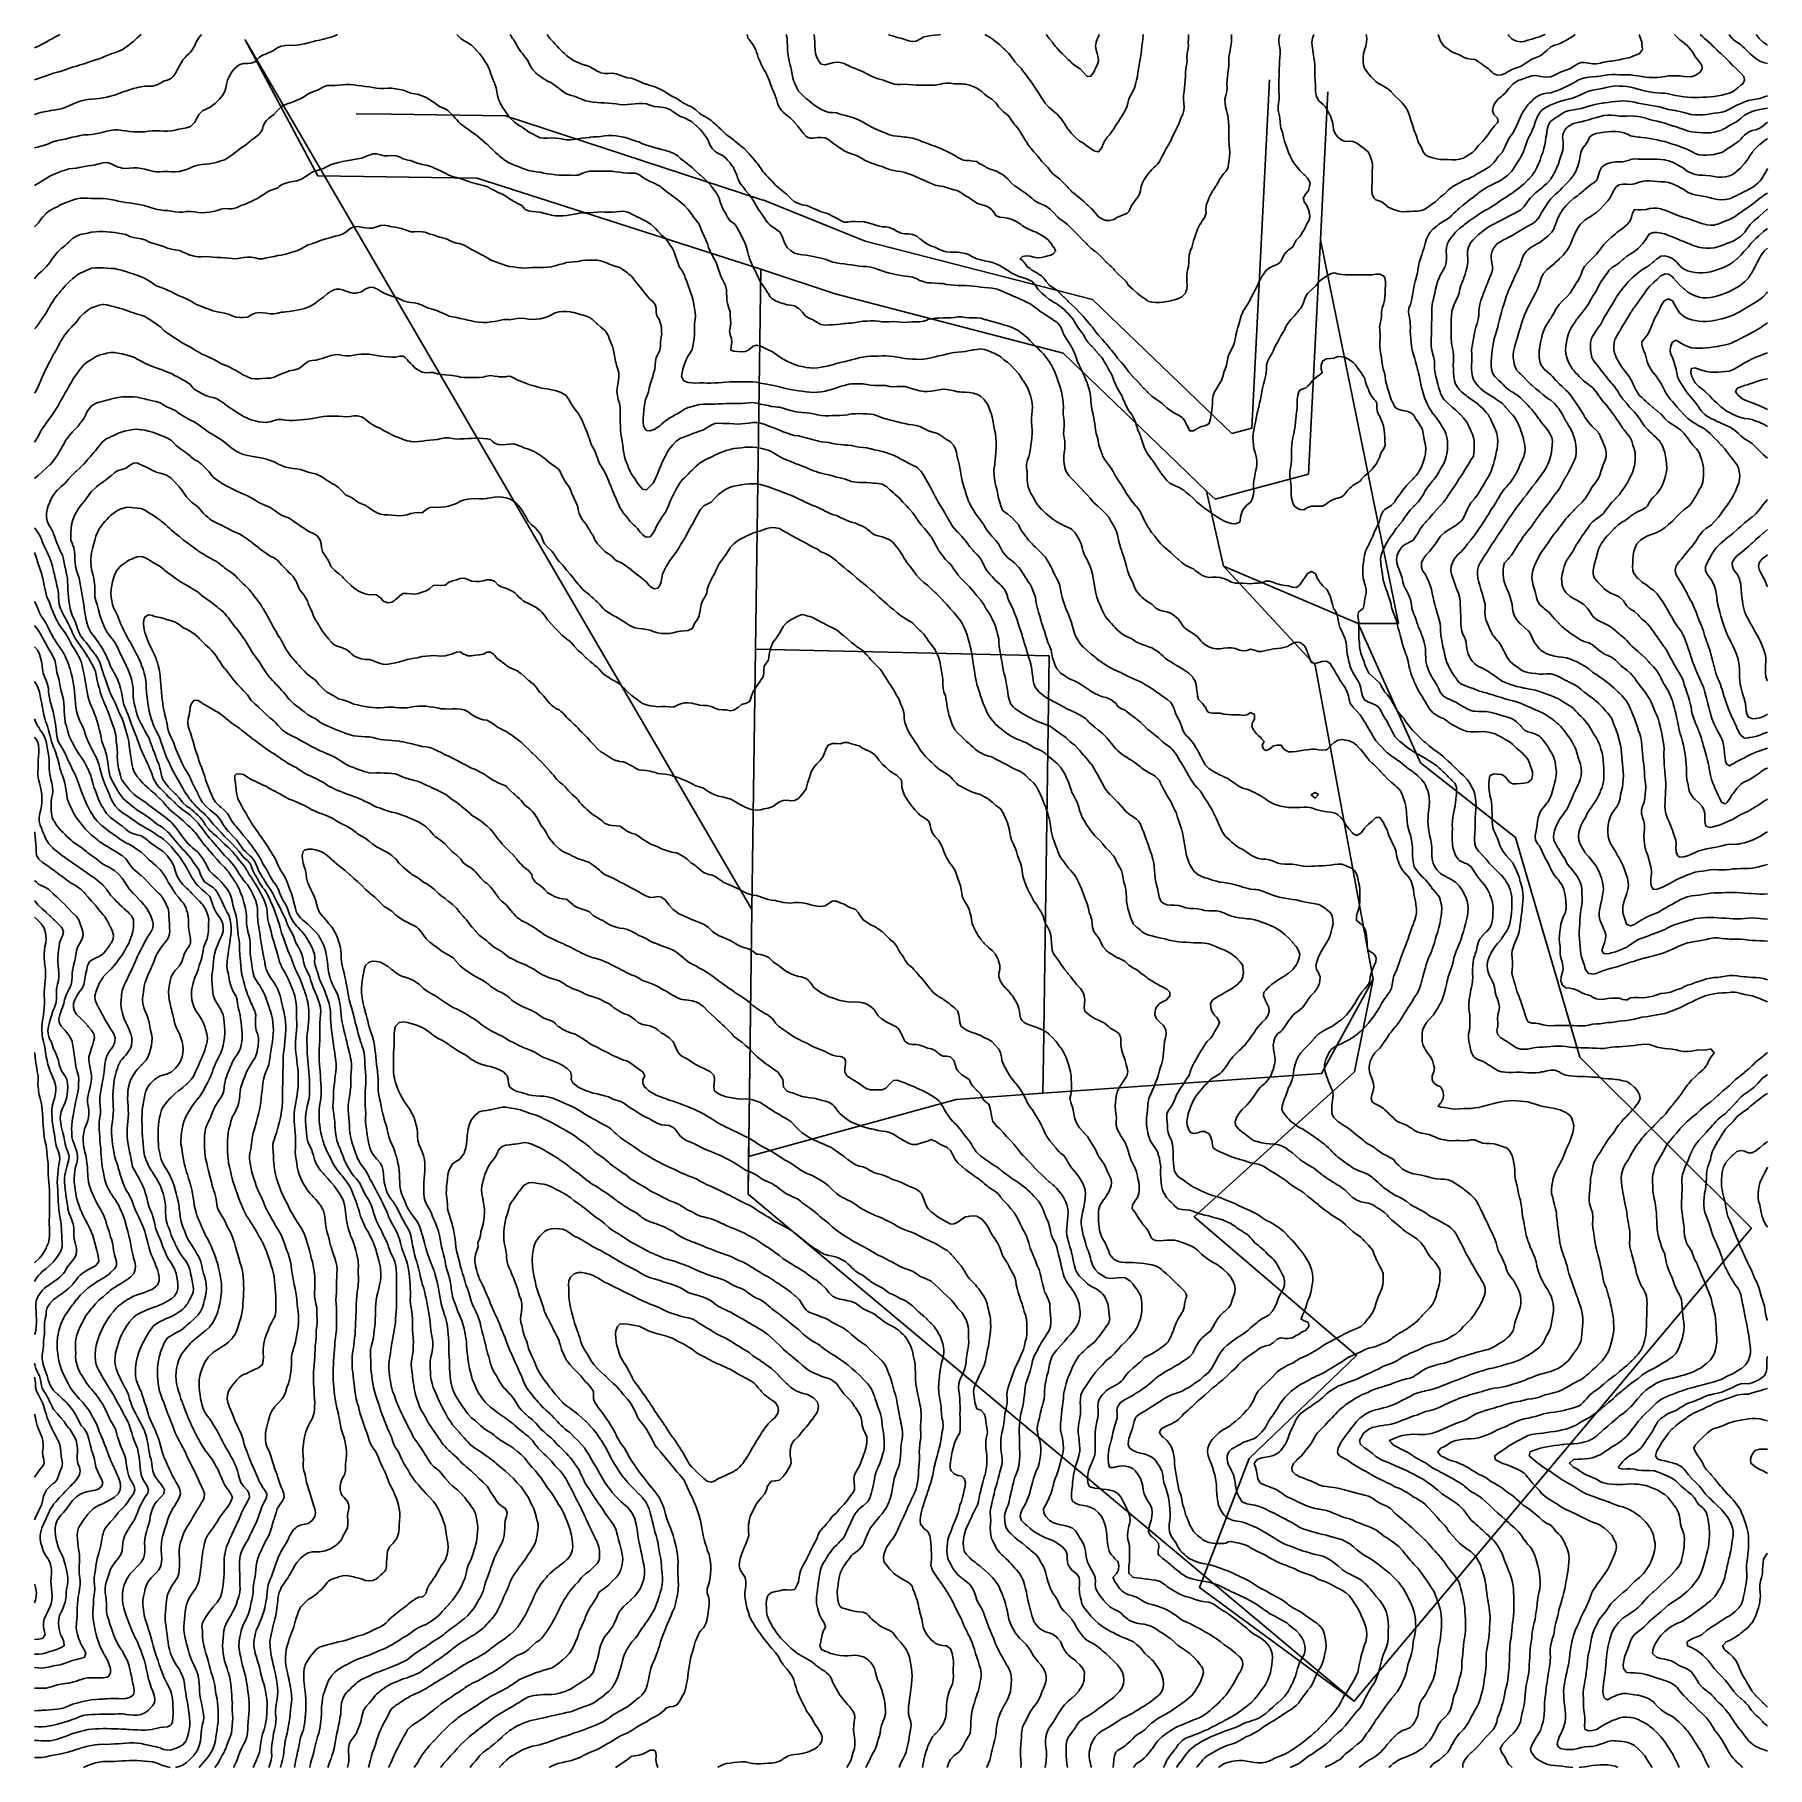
# Model space of a CAD drawing. Extents: x -280806 to 176394, y -263086 to 194114.
import ezdxf

# ---------------------------------------------------------------- set-up
doc = ezdxf.new("R2010")
doc.units = 0

msp = doc.modelspace()

# ---------------------------------------------------------------- linework, layer by layer
at = {"layer": 'CONTOURS'}
for points in [[(-274149.4034, 194114.1965, 460248), (-274790.3674, 193776.8134, 460248), (-275793.007, 193244.6326, 460248), (-276013.1945, 193111.5569, 460248), (-276795.6161, 192710.5925, 460248), (-277798.2557, 192114.3122, 460248), (-277807.3692, 192108.9478, 460248), (-278800.8953, 191609.7768, 460248), (-279803.5349, 191118.2868, 460248), (-279825.1757, 191106.3082, 460248), (-280806.144, 190632.9538, 460248)], [(-252731.9609, 194114.1965, 463296), (-252732.479, 194113.7088, 463296), (-253735.0882, 193263.2254, 463296), (-253927.4779, 193111.5569, 463296), (-254737.7278, 192327.5198, 463296), (-254988.2734, 192108.9478, 463296), (-255740.3674, 191503.9198, 463296), (-256302.9672, 191106.3082, 463296), (-256743.007, 190843.2048, 463296), (-257745.6161, 190139.0558, 463296), (-257817.0917, 190103.6686, 463296), (-258748.2557, 189695.6328, 463296), (-259750.8953, 189335.664, 463296), (-260431.2089, 189101.029, 463296), (-260753.5349, 188990.4475, 463296), (-261756.144, 188634.4411, 463296), (-262758.7836, 188173.8578, 463296), (-262932.8549, 188098.4198, 463296), (-263761.4232, 187761.5549, 463296), (-264764.0628, 187435.2665, 463296), (-265766.6719, 187121.3225, 463296), (-265835.953, 187095.7802, 463296), (-266769.3115, 186767.0534, 463296), (-267771.9511, 186429.6398, 463296), (-268774.5602, 186146.5416, 463296), (-268948.6315, 186093.1406, 463296), (-269777.1998, 185838.2974, 463296), (-270779.8394, 185519.1718, 463296), (-271782.479, 185193.0358, 463296), (-272090.0527, 185090.501, 463296), (-272785.0882, 184845.4114, 463296), (-273787.7278, 184482.0288, 463296), (-274790.3674, 184182.258, 463296), (-275137.3212, 184087.8919, 463296), (-275793.007, 183920.2214, 463296), (-276795.6161, 183611.6419, 463296), (-277798.2557, 183261.9754, 463296), (-278336.8373, 183085.2523, 463296), (-278800.8953, 182922.1538, 463296), (-279803.5349, 182578.2785, 463296), (-280806.144, 182211.9698, 463296)], [(-236820.8522, 194114.1965, 466344), (-237648.5671, 193111.5569, 466344), (-237693.007, 193048.4938, 466344), (-238145.4521, 192108.9478, 466344), (-238645.8118, 191106.3082, 466344), (-238695.6161, 191014.4719, 466344), (-239278.8204, 190103.6686, 466344), (-239698.2557, 189501.6276, 466344), (-240036.5227, 189101.029, 466344), (-240700.8953, 188515.2948, 466344), (-241122.0374, 188098.4198, 466344), (-241703.5349, 187433.712, 466344), (-241920.2172, 187095.7802, 466344), (-242502.5071, 186093.1406, 466344), (-242706.144, 185764.0176, 466344), (-243048.282, 185090.501, 466344), (-243547.5749, 184087.8919, 466344), (-243708.7836, 183800.3741, 466344), (-244253.065, 183085.2523, 466344), (-244711.4232, 182604.095, 466344), (-245714.0628, 182119.4021, 466344), (-245867.3467, 182082.6127, 466344), (-246716.6719, 181849.8979, 466344), (-247719.3115, 181280.623, 466344), (-248146.5497, 181080.0036, 466344), (-248721.9511, 180785.2315, 466344), (-249724.5602, 180533.8934, 466344), (-250727.1998, 180483.51, 466344), (-251729.8394, 180518.501, 466344), (-252732.479, 180375.3974, 466344), (-253735.0882, 180138.5678, 466344), (-253958.7809, 180077.364, 466344), (-254737.7278, 179893.783, 466344), (-255740.3674, 179597.0602, 466344), (-256743.007, 179229.7152, 466344), (-257159.059, 179074.7244, 466344), (-257745.6161, 178906.0786, 466344), (-258748.2557, 178532.3633, 466344), (-259750.8953, 178175.7778, 466344), (-260103.427, 178072.0848, 466344), (-260753.5349, 177877.5614, 466344), (-261756.144, 177595.4081, 466344), (-262758.7836, 177409.2667, 466344), (-263761.4232, 177246.3511, 466344), (-264764.0628, 177137.3546, 466344), (-265766.6719, 177078.1625, 466344), (-265945.559, 177069.4757, 466344), (-266769.3115, 177030.9185, 466344), (-267771.9511, 176846.7278, 466344), (-268774.5602, 176560.0634, 466344), (-269777.1998, 176189.1828, 466344), (-270074.0446, 176066.8361, 466344), (-270779.8394, 175780.2631, 466344), (-271782.479, 175356.5606, 466344), (-272425.8814, 175064.1965, 466344), (-272785.0882, 174899.9093, 466344), (-273787.7278, 174557.8322, 466344), (-274790.3674, 174324.0202, 466344), (-275793.007, 174156.2887, 466344), (-276667.4782, 174061.5569, 466344), (-276795.6161, 174047.3837, 466344), (-277798.2557, 173859.8402, 466344), (-278800.8953, 173637.8849, 466344), (-279803.5349, 173362.0714, 466344), (-280789.1666, 173058.9478, 466344), (-280806.144, 173054.6501, 466344)], [(-200878.0742, 194114.1965, 469392), (-201598.2557, 193831.0068, 469392), (-202600.8953, 193489.9661, 469392), (-203603.5349, 193225.7654, 469392), (-204002.0609, 193111.5569, 469392), (-204606.144, 192942.5758, 469392), (-205608.7836, 192678.5275, 469392), (-206611.4232, 192455.8102, 469392), (-207614.0628, 192206.2704, 469392), (-207948.7942, 192108.9478, 469392), (-208616.6719, 191945.0568, 469392), (-209619.3115, 191688.8114, 469392), (-210621.9511, 191485.3879, 469392), (-211624.5602, 191359.5055, 469392), (-212627.1998, 191274.3139, 469392), (-213629.8394, 191304.1843, 469392), (-214632.479, 191278.0325, 469392), (-215635.0882, 191106.9482, 469392), (-215637.0389, 191106.3082, 469392), (-216637.7278, 190714.8535, 469392), (-217506.0115, 190103.6686, 469392), (-217640.3674, 189996.2875, 469392), (-218643.007, 189513.8501, 469392), (-219505.2862, 189101.029, 469392), (-219645.6161, 189053.0839, 469392), (-220648.2557, 188670.4685, 469392), (-221582.0714, 188098.4198, 469392), (-221650.8953, 188040.965, 469392), (-222493.1796, 187095.7802, 469392), (-222653.5349, 186911.9858, 469392), (-223656.144, 186594.4452, 469392), (-224658.7836, 186539.1545, 469392), (-225661.4232, 186469.5077, 469392), (-226664.0628, 186224.2961, 469392), (-226890.6816, 186093.1406, 469392), (-227666.6719, 185558.6129, 469392), (-228176.5109, 185090.501, 469392), (-228669.3115, 184357.2132, 469392), (-228904.8, 184087.8919, 469392), (-229486.8461, 183085.2523, 469392), (-229671.9511, 182662.9519, 469392), (-229938.6816, 182082.6127, 469392), (-230212.1786, 181080.0036, 469392), (-230397.9542, 180077.364, 469392), (-230655.7236, 179074.7244, 469392), (-230674.5602, 179033.8507, 469392), (-231202.0776, 178072.0848, 469392), (-231677.1998, 177530.3942, 469392), (-232035.2789, 177069.4757, 469392), (-232679.8394, 176470.879, 469392), (-233098.4822, 176066.8361, 469392), (-233682.479, 175561.8739, 469392), (-234300.2782, 175064.1965, 469392), (-234685.0882, 174855.5304, 469392), (-235687.7278, 174406.6819, 469392), (-236405.8975, 174061.5569, 469392), (-236690.3674, 173848.2274, 469392), (-237458.3719, 173058.9478, 469392), (-237693.007, 172613.1168, 469392), (-238041.241, 172056.3082, 469392), (-238569.307, 171053.6686, 469392), (-238695.6161, 170872.6478, 469392), (-239490.2602, 170051.029, 469392), (-239698.2557, 169914.4786, 469392), (-240700.8953, 169530.9792, 469392), (-241703.5349, 169343.131, 469392), (-242706.144, 169152.2347, 469392), (-243085.0104, 169048.4198, 469392), (-243708.7836, 168908.6995, 469392), (-244711.4232, 168733.1042, 469392), (-245714.0628, 168649.0099, 469392), (-246716.6719, 168657.6358, 469392), (-247719.3115, 168702.7766, 469392), (-248721.9511, 168757.031, 469392), (-249724.5602, 168757.0615, 469392), (-250727.1998, 168637.8847, 469392), (-251729.8394, 168468.6902, 469392), (-252732.479, 168477.9562, 469392), (-253735.0882, 168469.2998, 469392), (-254737.7278, 168490.1482, 469392), (-255740.3674, 168574.7911, 469392), (-256743.007, 168742.6445, 469392), (-257745.6161, 168852.9211, 469392), (-258748.2557, 168985.3872, 469392), (-259750.8953, 168988.679, 469392), (-260753.5349, 168856.2434, 469392), (-261756.144, 168685.3116, 469392), (-262758.7836, 168401.0246, 469392), (-263761.4232, 168161.6957, 469392), (-264349.2605, 168045.7802, 469392), (-264764.0628, 167959.0342, 469392), (-265766.6719, 167809.8955, 469392), (-266769.3115, 167719.0346, 469392), (-267771.9511, 167643.749, 469392), (-268774.5602, 167471.1103, 469392), (-269777.1998, 167278.1414, 469392), (-270779.8394, 167067.0979, 469392), (-270887.3119, 167043.1406, 469392), (-271782.479, 166843.2833, 469392), (-272785.0882, 166550.2486, 469392), (-273787.7278, 166328.9638, 469392), (-274790.3674, 166149.3451, 469392), (-275330.6863, 166040.501, 469392), (-275793.007, 165936.7776, 469392), (-276795.6161, 165510.7282, 469392), (-277798.2557, 165079.3752, 469392), (-277926.7289, 165037.8919, 469392), (-278800.8953, 164747.9662, 469392), (-279803.5349, 164484.0703, 469392), (-280806.144, 164231.8788, 469392)], [(96066.4982, -263085.8035, 469392), (96051.624, -262083.1639, 469392), (96183.3281, -261852.4913, 469392), (96595.8749, -261080.5243, 469392), (97185.9372, -260333.3071, 469392), (97366.9274, -260077.9152, 469392), (98188.5768, -259256.083, 469392), (98373.8647, -259075.2756, 469392), (99191.2164, -258335.7089, 469392), (99509.3971, -258072.636, 469392), (100193.856, -257334.6542, 469392), (100451.2596, -257069.9964, 469392), (101196.4651, -256148.1288, 469392), (101265.4109, -256067.3873, 469392), (102182.7979, -255064.7477, 469392), (102199.1047, -255048.258, 469392), (103148.4653, -254062.1081, 469392), (103201.7443, -253998.1915, 469392), (104069.2661, -253059.499, 469392), (104204.3839, -252858.1176, 469392), (104685.785, -252056.8594, 469392), (104996.681, -251054.2198, 469392), (105206.993, -250114.0642, 469392), (105220.3433, -250051.5802, 469392), (105595.8569, -249048.971, 469392), (105952.8691, -248046.3314, 469392), (106209.6326, -247264.4585, 469392), (106278.7003, -247043.6918, 469392), (106584.6281, -246041.0522, 469392), (106859.07, -245038.4431, 469392), (107024.8507, -244035.8035, 469392), (107183.8954, -243033.1639, 469392), (107212.2722, -242930.0196, 469392), (107453.8872, -242030.5243, 469392), (107733.6022, -241027.9152, 469392), (107939.7079, -240025.2756, 469392), (108023.8937, -239022.636, 469392), (108134.8104, -238019.9964, 469392), (108214.9118, -237314.8416, 469392), (108244.3555, -237017.3873, 469392), (108309.6742, -236014.7477, 469392), (108343.446, -235012.1081, 469392), (108388.8002, -234009.499, 469392), (108399.3463, -233006.8594, 469392), (108421.993, -232004.2198, 469392), (108465.6403, -231001.5802, 469392), (108556.0135, -229998.971, 469392), (108763.1251, -228996.3314, 469392), (108906.3202, -227993.6918, 469392), (109008.0624, -226991.0522, 469392), (109091.73, -225988.4431, 469392), (109177.074, -224985.8035, 469392), (109217.521, -224730.625, 469392), (109338.9838, -223983.1639, 469392), (109435.3615, -222980.5243, 469392), (109473.492, -221977.9152, 469392), (109488.3662, -220975.2756, 469392), (109504.6426, -219972.636, 469392), (109486.2326, -218969.9964, 469392), (109459.776, -217967.3873, 469392), (109431.5515, -216964.7477, 469392), (109373.1823, -215962.1081, 469392), (109246.3855, -214959.499, 469392), (109217.521, -214794.9679, 469392), (109061.7072, -213956.8594, 469392), (108766.7827, -212954.2198, 469392), (108420.0727, -211951.5802, 469392), (108214.9118, -211446.5875, 469392), (108018.2549, -210948.971, 469392), (107617.6258, -209946.3314, 469392), (107212.2722, -208970.179, 469392), (107202.5186, -208943.6918, 469392), (106852.9435, -207941.0522, 469392), (106475.7535, -206938.4431, 469392), (106209.6326, -206328.9041, 469392), (106025.7773, -205935.8035, 469392), (105461.5315, -204933.1639, 469392), (105206.993, -204550.5485, 469392), (104769.2698, -203930.5243, 469392), (104204.3839, -203210.16, 469392), (103923.7546, -202927.9152, 469392), (103201.7443, -202308.1654, 469392), (102780.5717, -201925.2756, 469392), (102199.1047, -201442.5029, 469392), (101656.0426, -200922.636, 469392), (101196.4651, -200481.7123, 469392), (100564.3709, -199919.9964, 469392), (100193.856, -199557.0101, 469392), (99464.0429, -198917.3873, 469392), (99191.2164, -198680.2224, 469392), (98325.7673, -197914.7477, 469392), (98188.5768, -197777.3134, 469392), (97513.1705, -196912.1081, 469392), (97185.9372, -196443.2342, 469392), (96812.4962, -195909.499, 469392), (96183.3281, -195151.4614, 469392), (95947.9006, -194906.8594, 469392), (95180.6885, -194110.3865, 469392), (94957.7578, -193904.2198, 469392), (94178.0489, -193325.4655, 469392), (93644.9537, -192901.5802, 469392), (93175.4398, -192590.1965, 469392), (92172.8002, -191967.551, 469392), (92059.2926, -191898.971, 469392), (91170.1606, -191320.3082, 469392), (90542.3945, -190896.3314, 469392), (90167.521, -190563.6118, 469392), (89377.8756, -189893.6918, 469392), (89164.9118, -189735.3787, 469392), (88162.2722, -188918.088, 469392), (88131.0912, -188891.0522, 469392), (87159.6326, -188195.4682, 469392), (86744.1293, -187888.4431, 469392), (86156.993, -187515.4898, 469392), (85182.0293, -186885.8035, 469392), (85154.3839, -186869.5882, 469392), (84151.7443, -186310.3411, 469392), (83366.8234, -185883.1639, 469392), (83149.1047, -185752.679, 469392), (82146.4651, -185253.569, 469392), (81338.8975, -184880.5243, 469392), (81143.856, -184790.9436, 469392), (80141.2164, -184349.5627, 469392), (79138.5768, -183909.7973, 469392), (79062.2244, -183877.9152, 469392), (78135.9372, -183463.2348, 469392), (77133.3281, -182958.486, 469392), (76925.3021, -182875.2756, 469392), (76130.6885, -182577.6994, 469392), (75128.0489, -182192.4931, 469392), (74442.7975, -181872.636, 469392), (74125.4398, -181708.044, 469392), (73122.8002, -181075.4011, 469392), (72900.5095, -180869.9964, 469392), (72120.1606, -180202.2101, 469392), (71707.4918, -179867.3873, 469392), (71117.521, -179457.6446, 469392), (70255.6685, -178864.7477, 469392), (70114.9118, -178763.1578, 469392), (69112.2722, -177925.6284, 469392), (69049.0567, -177862.1081, 469392), (68806.9236, -176859.499, 469392), (69112.2722, -176250.1123, 469392), (69300.7301, -175856.8594, 469392), (69961.0183, -174854.2198, 469392), (70114.9118, -174690.2374, 469392), (71117.521, -173912.1744, 469392), (71231.7295, -173851.5802, 469392), (72120.1606, -173399.5008, 469392), (73122.8002, -173209.519, 469392), (74125.4398, -173006.1259, 469392), (75071.2951, -172848.971, 469392), (75128.0489, -172839.7661, 469392), (76130.6885, -172687.3051, 469392), (77133.3281, -172505.0347, 469392), (78135.9372, -172239.0967, 469392), (79138.5768, -171896.2577, 469392), (79272.5974, -171846.3314, 469392), (80141.2164, -171500.9321, 469392), (81143.856, -171086.2822, 469392), (81787.4107, -170843.6918, 469392), (82146.4651, -170713.2984, 469392), (83149.1047, -170371.9834, 469392), (84151.7443, -170032.7714, 469392), (84653.5366, -169841.0522, 469392), (85154.3839, -169613.7934, 469392), (86156.993, -169208.958, 469392), (87159.6326, -168982.2173, 469392), (87798.463, -168838.4431, 469392), (88162.2722, -168754.2878, 469392), (89164.9118, -168388.8326, 469392), (90167.521, -167919.1968, 469392), (90330.6499, -167835.8035, 469392), (91170.1606, -167457.9125, 469392), (92172.8002, -166989.0386, 469392), (92485.0068, -166833.1639, 469392), (93175.4398, -166523.5481, 469392), (94178.0489, -166081.771, 469392), (94836.6607, -165830.5243, 469392), (95180.6885, -165689.6762, 469392), (96183.3281, -165332.2373, 469392), (97185.9372, -165024.9684, 469392), (97813.429, -164827.9152, 469392), (98188.5768, -164719.5893, 469392), (99191.2164, -164442.8309, 469392), (100193.856, -164163.8474, 469392), (101196.4651, -163880.353, 469392), (101386.2946, -163825.2756, 469392), (102199.1047, -163586.4648, 469392), (103201.7443, -163282.061, 469392), (104204.3839, -163065.6835, 469392), (105206.993, -162911.6376, 469392), (105880.3267, -162822.636, 469392), (106209.6326, -162779.903, 469392), (107212.2722, -162580.1371, 469392), (108214.9118, -162302.9825, 469392), (109217.521, -161999.0359, 469392), (109810.235, -161819.9964, 469392), (110220.1606, -161684.9395, 469392), (111222.8002, -161369.2886, 469392), (112225.4398, -161004.9002, 469392), (112654.7201, -160817.3873, 469392), (113228.0489, -160586.5013, 469392), (114230.6885, -160196.2658, 469392), (115233.3281, -159818.7101, 469392), (115244.2094, -159814.7477, 469392), (116235.9372, -159413.0518, 469392), (117238.5768, -159122.2421, 469392), (118241.2164, -158877.3962, 469392), (118488.3482, -158812.1081, 469392), (119243.856, -158592.4387, 469392), (120246.4651, -158226.3739, 469392), (121182.2926, -157809.499, 469392), (121249.1047, -157775.849, 469392), (122251.7443, -157152.0758, 469392), (122707.4508, -156806.8594, 469392), (123254.3839, -156361.4551, 469392), (123874.9872, -155804.2198, 469392), (124256.993, -155322.1481, 469392), (124652.1358, -154801.5802, 469392), (125259.6326, -153907.3579, 469392), (125344.9157, -153798.971, 469392), (126038.5186, -152796.3314, 469392), (126262.2722, -152446.2077, 469392), (126674.8495, -151793.6918, 469392), (127146.1618, -150791.0522, 469392), (127264.9118, -150241.8636, 469392), (127348.9452, -149788.4431, 469392), (127435.5084, -148785.8035, 469392), (127497.4438, -147783.1639, 469392), (127577.8805, -146780.5243, 469392), (127701.5988, -145777.9152, 469392), (127699.4652, -144775.2756, 469392), (127623.9053, -143772.636, 469392), (127468.0915, -142769.9964, 469392), (127264.9118, -141977.7907, 469392), (127211.1756, -141767.3873, 469392), (126853.0966, -140764.7477, 469392), (126466.7016, -139762.1081, 469392), (126262.2722, -139133.4886, 469392), (126150.624, -138759.499, 469392), (125813.6371, -137756.8594, 469392), (125412.6422, -136754.2198, 469392), (125259.6326, -136325.61, 469392), (125034.355, -135751.5802, 469392), (124698.4958, -134748.971, 469392), (124328.5906, -133746.3314, 469392), (124256.993, -133522.4558, 469392), (124005.8378, -132743.6918, 469392), (123792.0511, -131741.0522, 469392), (123580.337, -130738.4431, 469392), (123254.3839, -129862.7527, 469392), (123207.0485, -129735.8035, 469392), (122843.0258, -128733.1639, 469392), (122496.8645, -127730.5243, 469392), (122251.7443, -126916.6169, 469392), (122196.1183, -126727.9152, 469392), (121874.1276, -125725.2756, 469392), (121664.73, -124722.636, 469392), (121512.0557, -123719.9964, 469392), (121388.5202, -122717.3873, 469392), (121268.0633, -121714.7477, 469392), (121249.1047, -121561.921, 469392), (121140.6874, -120712.1081, 469392), (121026.2654, -119709.499, 469392), (120900.0478, -118706.8594, 469392), (120781.8158, -117704.2198, 469392), (120735.6082, -116701.5802, 469392), (120534.0439, -115698.971, 469392), (120250.7018, -114696.3314, 469392), (120246.4651, -114681.2743, 469392), (119988.269, -113693.6918, 469392), (119759.0899, -112691.0522, 469392), (119462.489, -111688.4431, 469392), (119409.2405, -110685.8035, 469392), (119510.7084, -109683.1639, 469392), (119674.0202, -108680.5243, 469392), (119887.746, -107677.9152, 469392), (120246.4651, -106704.9936, 469392), (120257.7732, -106675.2756, 469392), (120679.9212, -105672.636, 469392), (121175.2517, -104669.9964, 469392), (121249.1047, -104532.8669, 469392), (121708.987, -103667.3873, 469392), (122251.7443, -102676.0558, 469392), (122257.2307, -102664.7477, 469392), (122678.891, -101662.1081, 469392), (123030.0511, -100659.499, 469392), (123254.3839, -100132.5302, 469392), (123464.3911, -99656.8594, 469392), (123940.001, -98654.2198, 469392), (124256.993, -97918.7983, 469392), (124386.7769, -97651.5802, 469392), (124714.315, -96648.971, 469392), (125033.5625, -95646.3314, 469392), (125250.3362, -94643.6918, 469392), (125259.6326, -94385.6482, 469392), (125288.9239, -93641.0522, 469392), (125259.6326, -93484.0802, 469392), (125100.6794, -92638.4431, 469392), (124757.2918, -91635.8035, 469392), (124256.993, -91079.3606, 469392), (123768.0024, -90633.1639, 469392), (123254.3839, -90306.7536, 469392), (122251.7443, -89856.5945, 469392), (121615.8096, -89630.5243, 469392), (121249.1047, -89516.6815, 469392), (120246.4651, -89235.0158, 469392), (119243.856, -89034.7013, 469392), (118241.2164, -88922.413, 469392), (117238.5768, -88726.0913, 469392), (116855.9309, -88627.9152, 469392), (116235.9372, -88448.7842, 469392), (115233.3281, -88120.9109, 469392), (114230.6885, -87792.3365, 469392), (113685.9194, -87625.2756, 469392), (113228.0489, -87520.4244, 469392), (112225.4398, -87390.9758, 469392), (111222.8002, -87284.0825, 469392), (110220.1606, -87183.8947, 469392), (109217.521, -87099.6175, 469392), (108214.9118, -87175.8785, 469392), (107212.2722, -87287.3134, 469392), (106209.6326, -87445.4741, 469392), (105341.8975, -87625.2756, 469392), (105206.993, -87659.2913, 469392), (104204.3839, -87898.8641, 469392), (103201.7443, -88161.3578, 469392), (102199.1047, -88442.8711, 469392), (101534.0311, -88627.9152, 469392), (101196.4651, -88734.6866, 469392), (100193.856, -88987.0915, 469392), (99191.2164, -89075.514, 469392), (98188.5768, -89214.96, 469392), (97185.9372, -89257.7844, 469392), (96183.3281, -89274.457, 469392), (95180.6885, -89329.5648, 469392), (94178.0489, -89455.5691, 469392), (93175.4398, -89352.4858, 469392), (92172.8002, -89163.906, 469392), (91170.1606, -88991.8464, 469392), (90167.521, -88852.5223, 469392), (89522.1679, -88627.9152, 469392), (90167.521, -87859.1791, 469392), (90315.1661, -87625.2756, 469392), (90831.7411, -86622.636, 469392), (90948.0833, -85619.9964, 469392), (90733.6565, -84617.3873, 469392), (90240.7034, -83614.7477, 469392), (90167.521, -83549.9472, 469392), (89164.9118, -83098.9956, 469392), (88523.5212, -82612.1081, 469392), (88162.2722, -82120.8619, 469392), (87913.464, -81609.499, 469392), (87970.5226, -80606.8594, 469392), (88162.2722, -80174.2567, 469392), (88386.605, -79604.2198, 469392), (88526.935, -78601.5802, 469392), (88328.8759, -77598.971, 469392), (88162.2722, -76893.3286, 469392), (88052.8795, -76596.3314, 469392), (87496.9548, -75593.6918, 469392), (87159.6326, -75177.0302, 469392), (86679.5726, -74591.0522, 469392), (86156.993, -73774.4626, 469392), (86074.2703, -73588.4431, 469392), (85546.4786, -72585.8035, 469392), (85325.4072, -71583.1639, 469392), (85301.9071, -70580.5243, 469392), (85342.0188, -69577.9152, 469392), (85432.3615, -68575.2756, 469392), (85797.5424, -67572.636, 469392), (86156.993, -66964.1028, 469392), (86416.957, -66569.9964, 469392), (87159.6326, -65760.7524, 469392), (87346.536, -65567.3873, 469392), (88162.2722, -64694.8668, 469392), (88262.0028, -64564.7477, 469392), (88897.2365, -63562.1081, 469392), (89164.9118, -63119.9042, 469392), (89492.2061, -62559.499, 469392), (90098.7886, -61556.8594, 469392), (90167.521, -61430.7941, 469392), (90557.2078, -60554.2198, 469392), (90904.6188, -59551.5802, 469392), (91170.1606, -58654.8281, 469392), (91198.4765, -58548.971, 469392), (91457.2822, -57546.3314, 469392), (91695.971, -56543.6918, 469392), (91929.7222, -55541.0522, 469392), (92172.8002, -54635.5829, 469392), (92201.299, -54538.4431, 469392), (92524.8442, -53535.8035, 469392), (92916.695, -52533.1639, 469392), (93175.4398, -51776.315, 469392), (93256.1813, -51530.5243, 469392), (93492.7366, -50527.9152, 469392), (93671.5932, -49525.2756, 469392), (93976.8199, -48522.636, 469392), (94178.0489, -47952.7819, 469392), (94341.0254, -47519.9964, 469392), (94774.0243, -46517.3873, 469392), (95180.6885, -45626.3045, 469392), (95230.1575, -45514.7477, 469392), (95634.2309, -44512.1081, 469392), (95863.0138, -43509.499, 469392), (96183.3281, -42533.8646, 469392), (96191.3748, -42506.8594, 469392), (96504.953, -41504.2198, 469392), (96781.4371, -40501.5802, 469392), (97015.7369, -39498.971, 469392), (97185.9372, -38779.5516, 469392), (97252.8408, -38496.3314, 469392), (97399.3886, -37493.6918, 469392), (97442.9446, -36491.0522, 469392), (97372.17, -35488.4431, 469392), (97185.9372, -34527.9878, 469392), (97177.1894, -34485.8035, 469392), (96793.05, -33483.1639, 469392), (96323.8409, -32480.5243, 469392), (96183.3281, -32217.2686, 469392), (95766.3007, -31477.9152, 469392), (95180.6885, -30620.4214, 469392), (95069.0707, -30475.2756, 469392), (94178.0489, -29563.1616, 469392), (94075.2703, -29472.636, 469392), (93175.4398, -28879.1599, 469392), (92365.0985, -28469.9964, 469392), (92172.8002, -28388.0357, 469392), (91170.1606, -27875.9717, 469392), (90492.7426, -27467.3873, 469392), (90167.521, -27239.1835, 469392), (89332.4604, -26464.7477, 469392), (89164.9118, -26247.4862, 469392), (88634.7427, -25462.1081, 469392), (88237.0092, -24459.499, 469392), (88162.2722, -24178.9306, 469392), (87974.5154, -23456.8594, 469392), (87852.8698, -22454.2198, 469392), (87842.659, -21451.5802, 469392), (87871.7978, -20448.971, 469392), (87787.033, -19446.3314, 469392), (87602.8423, -18443.6918, 469392), (87378.3876, -17441.0522, 469392), (87159.6326, -16503.2741, 469392), (87144.2707, -16438.4431, 469392), (86952.0638, -15435.8035, 469392), (86864.6472, -14433.1639, 469392), (86849.8034, -13430.5243, 469392), (86873.9741, -12427.9152, 469392), (86931.7337, -11425.2756, 469392), (87037.103, -10422.636, 469392), (87159.6326, -9501.0122, 469392), (87171.215, -9419.9964, 469392), (87209.9551, -8417.3873, 469392), (87161.2176, -7414.7477, 469392), (87159.6326, -7401.7937, 469392), (87035.4876, -6412.1081, 469392), (86837.5505, -5409.499, 469392), (86399.7358, -4406.8594, 469392), (86156.993, -3915.918, 469392), (85904.4358, -3404.2198, 469392), (85154.3839, -2444.3436, 469392), (85120.1244, -2401.5802, 469392), (84151.7443, -1447.2209, 469392), (84104.3174, -1398.971, 469392), (83149.1047, -558.3022, 469392), (82937.1773, -396.3314, 469392), (82146.4651, 114.8486, 469392), (81422.5651, 606.3082, 469392), (81143.856, 798.4846, 469392), (80212.5091, 1608.9478, 469392), (80141.2164, 1666.5245, 469392), (79138.5768, 2458.7606, 469392), (78929.5754, 2611.5569, 469392), (78135.9372, 3159.2825, 469392), (77414.3842, 3614.1965, 469392), (77133.3281, 3806.0681, 469392), (76130.6885, 4585.7465, 469392), (76098.2882, 4616.8361, 469392), (75136.5833, 5619.4757, 469392), (75128.0489, 5628.6502, 469392), (74125.4398, 6609.8623, 469392), (74113.2782, 6622.0848, 469392), (73229.4497, 7624.7244, 469392), (73122.8002, 7775.1432, 469392), (72567.2717, 8627.364, 469392), (72120.1606, 9391.3452, 469392), (71997.0518, 9630.0036, 469392), (71387.8176, 10632.6127, 469392), (71117.521, 11059.8814, 469392), (70810.0692, 11635.2523, 469392), (70238.6606, 12637.8919, 469392), (70114.9118, 12823.6066, 469392), (69575.4463, 13640.501, 469392), (69112.2722, 14368.6073, 469392), (68925.6737, 14643.1406, 469392), (68109.6326, 15566.6237, 469392), (68036.4197, 15645.7802, 469392), (67106.993, 16602.0598, 469392), (67065.083, 16648.4198, 469392), (66353.5579, 17651.029, 469392), (66104.3839, 18439.0284, 469392), (66031.4148, 18653.6686, 469392), (65849.1139, 19656.3082, 469392), (65562.8153, 20658.9478, 469392), (65101.7443, 21575.969, 469392), (65048.9225, 21661.5569, 469392), (64356.5388, 22664.1965, 469392), (64099.1047, 23048.214, 469392), (63706.8271, 23666.8361, 469392), (63166.6606, 24669.4757, 469392), (63096.4651, 24802.7647, 469392), (62565.7474, 25672.0848, 469392), (62093.856, 26551.7071, 469392), (61983.6403, 26674.7244, 469392), (61260.167, 27677.364, 469392), (61091.2164, 28101.0665, 469392), (60246.7985, 28680.0036, 469392), (60088.5768, 28782.5993, 469392), (59085.9372, 28748.6141, 469392), (58848.559, 28680.0036, 469392), (58083.3281, 28424.4288, 469392), (57080.6885, 28168.3968, 469392), (56078.0489, 28414.3399, 469392), (55938.3895, 28680.0036, 469392), (55551.385, 29682.6127, 469392), (55209.5213, 30685.2523, 469392), (55075.4398, 31028.2742, 469392), (54848.3333, 31687.8919, 469392), (54325.5403, 32690.501, 469392), (54072.8002, 33016.5151, 469392), (53092.9291, 33693.1406, 469392), (53070.1606, 33708.7159, 469392), (52067.521, 33809.94, 469392), (51817.2497, 33693.1406, 469392), (51064.9118, 33452.2572, 469392), (50062.2722, 32848.2655, 469392), (49737.264, 32690.501, 469392), (49059.6326, 32452.3303, 469392), (48056.993, 32254.6675, 469392), (47054.3839, 32143.2631, 469392), (46051.7443, 32013.6622, 469392), (45049.1047, 31826.3626, 469392), (44415.8522, 31687.8919, 469392), (44046.4651, 31591.5751, 469392), (43043.856, 31372.1496, 469392), (42041.2164, 31316.6455, 469392), (41038.5768, 31678.2907, 469392), (40990.7232, 31687.8919, 469392), (40035.9372, 31964.1931, 469392), (39295.9742, 31687.8919, 469392), (39033.3281, 31592.4895, 469392), (38030.6885, 31482.8225, 469392), (37236.5626, 31687.8919, 469392), (37028.0489, 31726.8149, 469392), (36025.4398, 32137.4719, 469392), (35022.8002, 32289.811, 469392), (34020.1606, 32298.193, 469392), (33017.521, 32208.978, 469392), (32014.9118, 32080.6877, 469392), (31012.2722, 32028.8717, 469392), (30009.6326, 32226.9612, 469392), (29006.993, 32600.7679, 469392), (28828.807, 32690.501, 469392), (28004.3839, 33192.4762, 469392), (27386.981, 33693.1406, 469392), (27001.7443, 34043.874, 469392), (26471.4228, 34695.7802, 469392), (25999.1047, 35188.4894, 469392), (25484.7547, 35698.4198, 469392), (24996.4651, 36036.5345, 469392), (23993.856, 36628.9742, 469392), (23861.268, 36701.029, 469392), (22991.2164, 37311.269, 469392), (22535.6318, 37703.6686, 469392), (21988.5768, 38408.6405, 469392), (21769.578, 38706.3082, 469392), (21090.636, 39708.9478, 469392), (20985.9372, 39855.1908, 469392), (20049.7745, 40711.5569, 469392), (19983.3281, 40764.013, 469392), (18980.6885, 41425.5204, 469392), (18217.6217, 41714.1965, 469392), (17978.0489, 41784.1786, 469392), (16975.4398, 42005.1281, 469392), (15972.8002, 42251.0102, 469392), (15199.5835, 42716.8361, 469392), (14970.1606, 42905.0196, 469392), (14108.5824, 43719.4757, 469392), (13967.521, 43841.9138, 469392), (12964.9118, 44472.4231, 469392), (12565.9286, 44722.0848, 469392), (11962.2722, 45151.9138, 469392), (11303.569, 45724.7244, 469392), (10959.6326, 46050.9823, 469392), (10351.2823, 46727.364, 469392), (9956.993, 47262.7757, 469392), (9687.0012, 47730.0036, 469392), (9266.5601, 48732.6127, 469392), (8954.3839, 49517.7166, 469392), (8867.394, 49735.2523, 469392), (8326.1302, 50737.8919, 469392), (7951.7443, 51641.9897, 469392), (7910.5049, 51740.501, 469392), (7548.6463, 52743.1406, 469392), (7252.9294, 53745.7802, 469392), (6995.983, 54748.4198, 469392), (6949.1047, 54929.3491, 469392), (6754.1851, 55751.029, 469392), (6414.6379, 56753.6686, 469392), (6046.5614, 57756.3082, 469392), (5946.4651, 58045.2586, 469392), (5712.653, 58758.9478, 469392), (5446.2578, 59761.5569, 469392), (5218.8161, 60764.1965, 469392), (5032.6747, 61766.8361, 469392), (4943.856, 62126.683, 469392), (4758.4766, 62769.4757, 469392), (4332.5491, 63772.0848, 469392), (3941.2164, 64546.9474, 469392), (3773.6678, 64774.7244, 469392), (3203.5394, 65777.364, 469392), (2938.5768, 66294.701, 469392), (2607.1068, 66780.0036, 469392), (1935.9372, 67595.8008, 469392), (1751.5332, 67782.6127, 469392), (933.3281, 68536.6574, 469392), (707.6542, 68785.2523, 469392), (-69.3115, 69517.1076, 469392), (-379.2626, 69787.8919, 469392), (-1071.9511, 70407.977, 469392), (-1457.5841, 70790.501, 469392), (-2074.5602, 71570.2404, 469392), (-2275.8502, 71793.1406, 469392), (-3077.1998, 72703.3039, 469392), (-3170.1638, 72795.7802, 469392), (-4079.8394, 73681.3462, 469392), (-4181.9474, 73798.4198, 469392), (-5082.479, 74797.3409, 469392), (-5085.527, 74801.029, 469392), (-6024.7682, 75803.6686, 469392), (-6085.0882, 75861.8854, 469392), (-7031.1569, 76806.3082, 469392), (-7087.7278, 76867.3291, 469392), (-7937.4797, 77808.9478, 469392), (-8090.3674, 78022.5211, 469392), (-8609.3503, 78811.5569, 469392), (-8945.3314, 79814.1965, 469392), (-9093.007, 80488.1702, 469392), (-9155.6738, 80816.8361, 469392), (-9269.73, 81819.4757, 469392), (-9273.5705, 82822.0848, 469392), (-9172.5293, 83824.7244, 469392), (-9093.007, 84302.6203, 469392), (-9013.5151, 84827.364, 469392), (-8956.1518, 85830.0036, 469392), (-9019.8854, 86832.6127, 469392), (-9093.007, 87321.9082, 469392), (-9188.6532, 87835.2523, 469392), (-9341.7542, 88837.8919, 469392), (-9262.11, 89840.501, 469392), (-9154.729, 90843.1406, 469392), (-9153.8146, 91845.7802, 469392), (-9256.0445, 92848.4198, 469392), (-9409.8161, 93851.029, 469392), (-9395.2466, 94853.6686, 469392), (-9367.8146, 95856.3082, 469392), (-9416.5217, 96858.9478, 469392), (-9542.6174, 97861.5569, 469392), (-9643.2624, 98864.1965, 469392), (-9830.0743, 99866.8361, 469392), (-10095.6161, 100757.5836, 469392), (-10127.5286, 100869.4757, 469392), (-10464.4546, 101872.0848, 469392), (-10841.736, 102874.7244, 469392), (-11098.2557, 103738.5886, 469392), (-11136.4776, 103877.364, 469392), (-11499.0372, 104880.0036, 469392), (-11948.9525, 105882.6127, 469392), (-12100.8953, 106187.9004, 469392), (-12521.1535, 106885.2523, 469392), (-13103.5349, 107837.0513, 469392), (-13137.1848, 107887.8919, 469392), (-13886.8099, 108890.501, 469392), (-14106.144, 109212.9794, 469392), (-14640.6413, 109893.1406, 469392), (-15108.7836, 110383.9601, 469392), (-15648.9502, 110895.7802, 469392), (-16111.4232, 111344.903, 469392), (-16674.7546, 111898.4198, 469392), (-17114.0628, 112324.4083, 469392), (-17714.4883, 112901.029, 469392), (-18116.6719, 113313.0881, 469392), (-18666.4092, 113903.6686, 469392), (-19119.3115, 114326.3652, 469392), (-19797.522, 114906.3082, 469392), (-20121.9511, 115172.0938, 469392), (-21096.2443, 115908.9478, 469392), (-21124.5602, 115930.2533, 469392), (-22127.1998, 116505.6852, 469392), (-23089.6668, 116911.5569, 469392), (-23129.8394, 116927.7113, 469392), (-24132.479, 117252.9329, 469392), (-25135.0882, 117543.5597, 469392), (-26137.7278, 117864.3617, 469392), (-26286.5921, 117914.1965, 469392), (-27140.3674, 118202.4154, 469392), (-28143.007, 118466.7074, 469392), (-29145.6161, 118698.7212, 469392), (-29957.7557, 118916.8361, 469392), (-30148.2557, 118974.7481, 469392), (-31150.8953, 119336.6676, 469392), (-32153.5349, 119418.3845, 469392), (-33156.144, 119413.9649, 469392), (-34158.7836, 119423.627, 469392), (-35161.4232, 119515.9205, 469392), (-36164.0628, 119696.545, 469392), (-37166.6719, 119656.4638, 469392), (-38169.3115, 119509.733, 469392), (-39171.9511, 119415.0317, 469392), (-40174.5602, 119393.97, 469392), (-41177.1998, 119420.7924, 469392), (-42179.8394, 119343.7694, 469392), (-43182.479, 119290.1551, 469392), (-44185.0882, 119143.6987, 469392), (-45093.6055, 118916.8361, 469392), (-45187.7278, 118890.5623, 469392), (-46190.3674, 118536.6895, 469392), (-47193.007, 118361.4905, 469392), (-48195.6161, 118355.7298, 469392), (-49198.2557, 118339.2096, 469392), (-50200.8953, 118276.5122, 469392), (-51203.5349, 118197.3557, 469392), (-52206.144, 118280.8099, 469392), (-53208.7836, 118378.7117, 469392), (-54211.4232, 118385.3563, 469392), (-55214.0628, 118329.6084, 469392), (-56216.6719, 118311.869, 469392), (-57219.3115, 118332.565, 469392), (-58221.9511, 118476.2477, 469392), (-59224.5602, 118589.5114, 469392), (-60227.1998, 118604.6904, 469392), (-61229.8394, 118472.4377, 469392), (-62232.479, 118470.2736, 469392), (-63235.0882, 118364.0203, 469392), (-64237.7278, 118184.0664, 469392), (-65240.3674, 118012.0068, 469392), (-66243.007, 117961.5624, 469392), (-66780.0341, 117914.1965, 469392), (-67245.6161, 117876.2184, 469392), (-68248.2557, 117752.1953, 469392), (-69250.8953, 117652.2209, 469392), (-70253.5349, 117588.0605, 469392), (-71256.144, 117547.6135, 469392), (-72258.7836, 117495.2794, 469392), (-73261.4232, 117624.6974, 469392), (-73909.6109, 117914.1965, 469392), (-74264.0628, 118122.4663, 469392), (-75266.6719, 118806.4985, 469392), (-75569.003, 118916.8361, 469392), (-76269.3115, 119236.175, 469392), (-77271.9511, 119758.9375, 469392), (-77485.8293, 119919.4757, 469392), (-78194.0016, 120922.0848, 469392), (-78274.5602, 120978.0766, 469392), (-79277.1998, 121901.2548, 469392), (-79300.0598, 121924.7244, 469392), (-80279.8394, 122571.1442, 469392), (-81282.479, 122699.3126, 469392), (-82285.0882, 122863.5998, 469392), (-82483.6044, 122927.364, 469392), (-83287.7278, 123145.9361, 469392), (-84290.3674, 123464.2692, 469392), (-85293.007, 123850.5118, 469392), (-85451.9297, 123930.0036, 469392), (-86295.6161, 124502.9057, 469392), (-86719.0138, 124932.6127, 469392), (-87298.2557, 125863.5329, 469392), (-87333.7954, 125935.2523, 469392), (-87985.5187, 126937.8919, 469392), (-88300.8953, 127454.9242, 469392), (-88650.0132, 127940.501, 469392), (-89303.5349, 128851.0301, 469392), (-89362.5746, 128943.1406, 469392), (-89786.9477, 129945.7802, 469392), (-90221.501, 130948.4198, 469392), (-90306.144, 131086.7381, 469392), (-90785.9297, 131951.029, 469392), (-91308.7836, 132949.7062, 469392), (-91310.5514, 132953.6686, 469392), (-91760.6191, 133956.3082, 469392), (-92139.6684, 134958.9478, 469392), (-92311.4232, 135468.36, 469392), (-92487.2318, 135961.5569, 469392), (-92727.2009, 136964.1965, 469392), (-92976.8626, 137966.8361, 469392), (-93296.171, 138969.4757, 469392), (-93314.0628, 139012.5744, 469392), (-93727.4935, 139972.0848, 469392), (-94279.4863, 140974.7244, 469392), (-94316.6719, 141045.6514, 469392), (-94824.1944, 141977.364, 469392), (-95319.3115, 142928.5534, 469392), (-95344.549, 142980.0036, 469392), (-96007.2756, 143982.6127, 469392), (-96321.9511, 144296.5262, 469392), (-97288.0452, 144985.2523, 469392), (-97324.5602, 145018.9327, 469392), (-97985.8238, 145987.8919, 469392), (-98327.1998, 146614.896, 469392), (-98534.0371, 146990.501, 469392), (-99094.8386, 147993.1406, 469392), (-99329.8394, 148422.5734, 469392), (-99601.0505, 148995.7802, 469392), (-99915.025, 149998.4198, 469392), (-100195.4714, 151001.029, 469392), (-100332.479, 151302.5676, 469392), (-100696.2274, 152003.6686, 469392), (-101335.0882, 152928.2184, 469392), (-101392.7258, 153006.3082, 469392), (-102213.0646, 154008.9478, 469392), (-102337.7278, 154211.1826, 469392), (-102996.3091, 155011.5569, 469392), (-103340.3674, 155393.0446, 469392), (-103992.3955, 156014.1965, 469392), (-104343.007, 156303.4517, 469392), (-105127.745, 157016.8361, 469392), (-105345.6161, 157198.2226, 469392), (-106276.0181, 158019.4757, 469392), (-106348.2557, 158085.221, 469392), (-107297.3114, 159022.0848, 469392), (-107350.8953, 159074.1446, 469392), (-108353.5349, 159878.4814, 469392), (-108552.4474, 160024.7244, 469392), (-109356.144, 160624.7537, 469392), (-109824.774, 161027.364, 469392), (-110358.7836, 161476.2125, 469392), (-111012.3053, 162030.0036, 469392), (-111361.4232, 162277.1964, 469392), (-112364.0628, 162831.6581, 469392), (-112862.045, 163032.6127, 469392), (-113366.6719, 163252.9831, 469392), (-114369.3115, 163546.8103, 469392), (-115371.9511, 163810.4014, 469392), (-116230.0241, 164035.2523, 469392), (-116374.5602, 164072.1636, 469392), (-117377.1998, 164381.6575, 469392), (-118379.8394, 164679.1118, 469392), (-119382.479, 164943.9526, 469392), (-119624.033, 165037.8919, 469392), (-120385.0882, 165347.4773, 469392), (-121387.7278, 165800.2882, 469392), (-122149.5754, 166040.501, 469392), (-122390.3674, 166131.9106, 469392), (-123393.007, 166484.107, 469392), (-124395.6161, 166795.8869, 469392), (-125360.7958, 167043.1406, 469392), (-125398.2557, 167052.2542, 469392), (-126400.8953, 167249.917, 469392), (-127403.5349, 167411.7658, 469392), (-128406.144, 167467.2394, 469392), (-129408.7836, 167468.0318, 469392), (-130411.4232, 167384.8824, 469392), (-131414.0628, 167242.2665, 469392), (-132416.6719, 167166.1884, 469392), (-133419.3115, 167114.6772, 469392), (-134133.8542, 167043.1406, 469392), (-134421.9511, 167013.9103, 469392), (-135424.5602, 166919.6357, 469392), (-136427.1998, 166822.4654, 469392), (-137429.8394, 166659.5803, 469392), (-138432.479, 166481.821, 469392), (-139435.0882, 166373.8913, 469392), (-140437.7278, 166377.5489, 469392), (-141440.3674, 166510.1064, 469392), (-142443.007, 166724.3198, 469392), (-143445.6161, 166825.1477, 469392), (-144448.2557, 166862.9734, 469392), (-145450.8953, 166828.3786, 469392), (-146453.5349, 166792.3512, 469392), (-147456.144, 166928.292, 469392), (-147738.4802, 167043.1406, 469392), (-148458.7836, 167410.3332, 469392), (-149461.4232, 167919.1054, 469392), (-149694.5647, 168045.7802, 469392), (-150464.0628, 168467.593, 469392), (-151305.4022, 169048.4198, 469392), (-151466.6719, 169164.1524, 469392), (-152469.3115, 169862.3578, 469392), (-152744.5459, 170051.029, 469392), (-153471.9511, 170513.2582, 469392), (-154204.5074, 171053.6686, 469392), (-154474.5602, 171278.7024, 469392), (-155299.9586, 172056.3082, 469392), (-155477.1998, 172276.2823, 469392), (-156053.9119, 173058.9478, 469392), (-156479.8394, 173651.479, 469392), (-156776.7756, 174061.5569, 469392), (-157418.593, 175064.1965, 469392), (-157482.479, 175180.9654, 469392), (-157951.6272, 176066.8361, 469392), (-158378.2558, 177069.4757, 469392), (-158485.0882, 177454.4076, 469392), (-158636.7871, 178072.0848, 469392), (-158818.6613, 179074.7244, 469392), (-159021.2923, 180077.364, 469392), (-159355.0483, 181080.0036, 469392), (-159487.7278, 181371.941, 469392), (-159801.8851, 182082.6127, 469392), (-160178.3131, 183085.2523, 469392), (-160490.3674, 183993.8306, 469392), (-160522.4018, 184087.8919, 469392), (-160872.678, 185090.501, 469392), (-161329.939, 186093.1406, 469392), (-161493.007, 186360.1759, 469392), (-162003.0288, 187095.7802, 469392), (-162495.6161, 187857.323, 469392), (-162668.0414, 188098.4198, 469392), (-163421.1413, 189101.029, 469392), (-163498.2557, 189201.7958, 469392), (-164373.1231, 190103.6686, 469392), (-164500.8953, 190271.5524, 469392), (-165264.3888, 191106.3082, 469392), (-165503.5349, 191352.7999, 469392), (-166506.144, 191964.7469, 469392), (-166734.2563, 192108.9478, 469392), (-167508.7836, 192525.3046, 469392), (-168329.9453, 193111.5569, 469392), (-168511.4232, 193251.7344, 469392), (-169437.6494, 194114.1965, 469392)], [(109065.0295, -263085.8035, 466344), (108214.9118, -262299.8767, 466344), (108031.3308, -262083.1639, 466344), (107497.9613, -261080.5243, 466344), (107212.2722, -260481.9276, 466344), (106965.0185, -260077.9152, 466344), (106240.2041, -259075.2756, 466344), (106209.6326, -258998.466, 466344), (105874.627, -258072.636, 466344), (106209.6326, -257600.0741, 466344), (106536.9574, -257069.9964, 466344), (107212.2722, -256309.0327, 466344), (107412.2515, -256067.3873, 466344), (108214.9118, -255228.1205, 466344), (108386.118, -255064.7477, 466344), (109217.521, -254283.0576, 466344), (109432.1916, -254062.1081, 466344), (110218.8804, -253059.499, 466344), (110220.1606, -253057.4263, 466344), (110825.219, -252056.8594, 466344), (111222.8002, -251096.0383, 466344), (111238.7107, -251054.2198, 466344), (111474.7478, -250051.5802, 466344), (111653.9398, -249048.971, 466344), (111875.7427, -248046.3314, 466344), (112116.5347, -247043.6918, 466344), (112225.4398, -246473.1062, 466344), (112296.0619, -246041.0522, 466344), (112407.6187, -245038.4431, 466344), (112459.77, -244035.8035, 466344), (112550.9052, -243033.1639, 466344), (112702.8785, -242030.5243, 466344), (112883.5944, -241027.9152, 466344), (113070.4368, -240025.2756, 466344), (113228.0489, -239174.5788, 466344), (113259.9614, -239022.636, 466344), (113420.3777, -238019.9964, 466344), (113518.7062, -237017.3873, 466344), (113579.4223, -236014.7477, 466344), (113625.9043, -235012.1081, 466344), (113682.1094, -234009.499, 466344), (113754.9871, -233006.8594, 466344), (113824.8473, -232004.2198, 466344), (113940.7627, -231001.5802, 466344), (114097.9481, -229998.971, 466344), (114206.3959, -228996.3314, 466344), (114230.6885, -228704.8207, 466344), (114292.5934, -227993.6918, 466344), (114419.4816, -226991.0522, 466344), (114612.9991, -225988.4431, 466344), (114873.5422, -224985.8035, 466344), (115087.5422, -223983.1639, 466344), (115233.3281, -223110.2472, 466344), (115254.2069, -222980.5243, 466344), (115394.7502, -221977.9152, 466344), (115525.8446, -220975.2756, 466344), (115650.8431, -219972.636, 466344), (115751.0309, -218969.9964, 466344), (115915.8667, -217967.3873, 466344), (116116.669, -216964.7477, 466344), (116235.9372, -216381.5434, 466344), (116329.8461, -215962.1081, 466344), (116484.2273, -214959.499, 466344), (116419.6706, -213956.8594, 466344), (116319.1781, -212954.2198, 466344), (116235.9372, -212017.2646, 466344), (116230.085, -211951.5802, 466344), (116096.8874, -210948.971, 466344), (115873.2862, -209946.3314, 466344), (115573.1496, -208943.6918, 466344), (115287.7958, -207941.0522, 466344), (115233.3281, -207786.793, 466344), (114917.2505, -206938.4431, 466344), (114463.5862, -205935.8035, 466344), (114230.6885, -205520.544, 466344), (113809.2415, -204933.1639, 466344), (113228.0489, -204274.9788, 466344), (112933.6426, -203930.5243, 466344), (112225.4398, -202994.7578, 466344), (112179.9941, -202927.9152, 466344), (111484.6538, -201925.2756, 466344), (111222.8002, -201577.133, 466344), (110707.8406, -200922.636, 466344), (110220.1606, -200419.3198, 466344), (109662.1632, -199919.9964, 466344), (109217.521, -199515.0391, 466344), (108534.1898, -198917.3873, 466344), (108214.9118, -198594.6955, 466344), (107472.4495, -197914.7477, 466344), (107212.2722, -197705.1367, 466344), (106331.8879, -196912.1081, 466344), (106209.6326, -196812.3775, 466344), (105206.993, -195926.4458, 466344), (105189.4366, -195909.499, 466344), (104204.3839, -195038.1977, 466344), (104075.7583, -194906.8594, 466344), (103201.7443, -194015.0755, 466344), (103087.7491, -193904.2198, 466344), (102199.1047, -193071.5062, 466344), (102010.6774, -192901.5802, 466344), (101196.4651, -192245.8944, 466344), (100773.9209, -191898.971, 466344), (100193.856, -191478.0727, 466344), (99266.7458, -190896.3314, 466344), (99191.2164, -190851.3734, 466344), (98188.5768, -190275.8501, 466344), (97630.6099, -189893.6918, 466344), (97185.9372, -189526.4078, 466344), (96472.7662, -188891.0522, 466344), (96183.3281, -188642.9146, 466344), (95180.6885, -187928.189, 466344), (95119.0579, -187888.4431, 466344), (94178.0489, -187383.3895, 466344), (93314.9772, -186885.8035, 466344), (93175.4398, -186815.5776, 466344), (92172.8002, -186232.4647, 466344), (91450.6985, -185883.1639, 466344), (91170.1606, -185720.2788, 466344), (90167.521, -185156.094, 466344), (89624.6112, -184880.5243, 466344), (89164.9118, -184655.5514, 466344), (88162.2722, -184161.1354, 466344), (87784.625, -183877.9152, 466344), (87159.6326, -183411.0835, 466344), (86439.2074, -182875.2756, 466344), (86156.993, -182699.7718, 466344), (85154.3839, -182178.259, 466344), (84546.125, -181872.636, 466344), (84151.7443, -181649.2176, 466344), (83149.1047, -181033.3997, 466344), (82893.7128, -180869.9964, 466344), (82146.4651, -180401.153, 466344), (81232.1261, -179867.3873, 466344), (81143.856, -179816.821, 466344), (80141.2164, -179292.1382, 466344), (79249.463, -178864.7477, 466344), (79138.5768, -178798.6366, 466344), (78135.9372, -178215.9504, 466344), (77561.2063, -177862.1081, 466344), (77133.3281, -177331.7561, 466344), (76630.8653, -176859.499, 466344), (77133.3281, -176631.1123, 466344), (78135.9372, -176199.8508, 466344), (78967.2182, -175856.8594, 466344), (79138.5768, -175802.6659, 466344), (80141.2164, -175551.0535, 466344), (81143.856, -175378.5367, 466344), (82146.4651, -175269.5402, 466344), (83149.1047, -175214.0362, 466344), (84151.7443, -175221.0466, 466344), (85154.3839, -175245.9487, 466344), (86156.993, -175231.4098, 466344), (87159.6326, -175125.0346, 466344), (88162.2722, -174878.9695, 466344), (88242.0384, -174854.2198, 466344), (89164.9118, -174535.2161, 466344), (90167.521, -174125.0162, 466344), (90810.2222, -173851.5802, 466344), (91170.1606, -173694.7606, 466344), (92172.8002, -173249.2649, 466344), (92999.1434, -172848.971, 466344), (93175.4398, -172754.1478, 466344), (94178.0489, -172318.6495, 466344), (95180.6885, -172003.3949, 466344), (95734.7539, -171846.3314, 466344), (96183.3281, -171687.9878, 466344), (97185.9372, -171173.4245, 466344), (97708.7302, -170843.6918, 466344), (98188.5768, -170558.0942, 466344), (99191.2164, -169991.8978, 466344), (99481.7213, -169841.0522, 466344), (100193.856, -169525.0356, 466344), (101196.4651, -169156.5019, 466344), (102199.1047, -168881.5418, 466344), (102342.8789, -168838.4431, 466344), (103201.7443, -168601.6135, 466344), (104204.3839, -168271.6066, 466344), (105206.993, -167960.4667, 466344), (105663.3701, -167835.8035, 466344), (106209.6326, -167681.148, 466344), (107212.2722, -167361.5957, 466344), (108214.9118, -167040.8851, 466344), (109077.0386, -166833.1639, 466344), (109217.521, -166799.6359, 466344), (110220.1606, -166632.3922, 466344), (111222.8002, -166463.1367, 466344), (112225.4398, -166174.5826, 466344), (113228.0489, -165946.5007, 466344), (114177.6838, -165830.5243, 466344), (114230.6885, -165824.0016, 466344), (115233.3281, -165673.7047, 466344), (116235.9372, -165402.6156, 466344), (117238.5768, -164998.3594, 466344), (117713.3942, -164827.9152, 466344), (118241.2164, -164662.3783, 466344), (119243.856, -164419.6966, 466344), (120246.4651, -164197.4059, 466344), (121249.1047, -163913.3933, 466344), (121458.0451, -163825.2756, 466344), (122251.7443, -163472.8049, 466344), (123254.3839, -162931.8458, 466344), (123438.1478, -162822.636, 466344), (124256.993, -162324.9281, 466344), (125148.1978, -161819.9964, 466344), (125259.6326, -161758.3963, 466344), (126262.2722, -161226.9775, 466344), (127161.4627, -160817.3873, 466344), (127264.9118, -160769.9604, 466344), (128267.521, -160044.6583, 466344), (128540.9875, -159814.7477, 466344), (129270.1606, -159123.3394, 466344), (129613.1825, -158812.1081, 466344), (130272.8002, -158151.6674, 466344), (130686.9319, -157809.499, 466344), (131275.4398, -157274.2702, 466344), (131826.3658, -156806.8594, 466344), (132278.0489, -156392.2399, 466344), (132813.5215, -155804.2198, 466344), (133280.6885, -155224.8254, 466344), (133640.8706, -154801.5802, 466344), (134228.3726, -153798.971, 466344), (134283.3281, -153670.1016, 466344), (134658.4759, -152796.3314, 466344), (134975.6203, -151793.6918, 466344), (135255.1524, -150791.0522, 466344), (135285.9372, -150684.2808, 466344), (135544.3162, -149788.4431, 466344), (135749.6904, -148785.8035, 466344), (135857.5286, -147783.1639, 466344), (135879.9314, -146780.5243, 466344), (135842.0753, -145777.9152, 466344), (135790.6555, -144775.2756, 466344), (135648.3444, -143772.636, 466344), (135458.9112, -142769.9964, 466344), (135285.9372, -141928.1998, 466344), (135256.3716, -141767.3873, 466344), (135050.8754, -140764.7477, 466344), (134793.0146, -139762.1081, 466344), (134516.5001, -138759.499, 466344), (134283.3281, -137920.1102, 466344), (134234.2553, -137756.8594, 466344), (133914.3067, -136754.2198, 466344), (133538.7931, -135751.5802, 466344), (133280.6885, -135026.7658, 466344), (133184.4936, -134748.971, 466344), (132946.5972, -133746.3314, 466344), (132765.0583, -132743.6918, 466344), (132603.6972, -131741.0522, 466344), (132388.7522, -130738.4431, 466344), (132278.0489, -130218.0886, 466344), (132167.8637, -129735.8035, 466344), (131895.7078, -128733.1639, 466344), (131629.2821, -127730.5243, 466344), (131369.8668, -126727.9152, 466344), (131275.4398, -126391.7208, 466344), (131096.2478, -125725.2756, 466344), (130941.3485, -124722.636, 466344), (130803.7313, -123719.9964, 466344), (130676.203, -122717.3873, 466344), (130544.7732, -121714.7477, 466344), (130356.3458, -120712.1081, 466344), (130290.8138, -119709.499, 466344), (130334.1259, -118706.8594, 466344), (130364.0268, -117704.2198, 466344), (130272.8002, -116744.0388, 466344), (130267.9234, -116701.5802, 466344), (129945.5974, -115698.971, 466344), (129577.6733, -114696.3314, 466344), (129404.9126, -113693.6918, 466344), (129406.8024, -112691.0522, 466344), (129455.479, -111688.4431, 466344), (129587.9755, -110685.8035, 466344), (129676.6114, -109683.1639, 466344), (129702.5194, -108680.5243, 466344), (129745.2828, -107677.9152, 466344), (129953.4002, -106675.2756, 466344), (130132.7141, -105672.636, 466344), (130272.8002, -105057.0924, 466344), (130349.9755, -104669.9964, 466344), (130648.7405, -103667.3873, 466344), (131079.2705, -102664.7477, 466344), (131275.4398, -102340.1662, 466344), (131700.209, -101662.1081, 466344), (132278.0489, -100814.7946, 466344), (132385.5823, -100659.499, 466344), (133019.3834, -99656.8594, 466344), (133280.6885, -99214.4117, 466344), (133621.333, -98654.2198, 466344), (134206.6099, -97651.5802, 466344), (134283.3281, -97524.509, 466344), (135015.9758, -96648.971, 466344), (135285.9372, -96309.881, 466344), (135812.6621, -95646.3314, 466344), (136288.5768, -94905.6979, 466344), (136436.6791, -94643.6918, 466344), (137157.0739, -93641.0522, 466344), (137291.2164, -93481.2456, 466344), (137991.6773, -92638.4431, 466344), (138293.856, -92263.3258, 466344), (138929.4554, -91635.8035, 466344), (139296.4651, -91219.9039, 466344), (139873.4515, -90633.1639, 466344), (140299.1047, -90173.617, 466344), (140807.3282, -89630.5243, 466344), (141301.7443, -89046.0398, 466344), (141635.5308, -88627.9152, 466344), (142304.3839, -87736.7714, 466344), (142384.5768, -87625.2756, 466344), (142826.6892, -86622.636, 466344), (142628.6911, -85619.9964, 466344), (142304.3839, -84956.3858, 466344), (142104.8314, -84617.3873, 466344), (141301.7443, -83642.2102, 466344), (141277.9394, -83614.7477, 466344), (140299.1047, -82742.6539, 466344), (140115.3408, -82612.1081, 466344), (139296.4651, -82135.7057, 466344), (138293.856, -81906.7704, 466344), (137291.2164, -81709.8086, 466344), (136663.8466, -81609.499, 466344), (136288.5768, -81554.2692, 466344), (135285.9372, -81444.3583, 466344), (134283.3281, -81369.9871, 466344), (133280.6885, -81280.8636, 466344), (132278.0489, -81115.662, 466344), (131275.4398, -81011.6642, 466344), (130272.8002, -80954.3314, 466344), (129270.1606, -80899.5588, 466344), (128267.521, -80828.327, 466344), (127264.9118, -80809.9171, 466344), (126262.2722, -80790.5623, 466344), (125259.6326, -80724.695, 466344), (124475.8699, -80606.8594, 466344), (124256.993, -80575.6783, 466344), (123254.3839, -80406.8496, 466344), (122251.7443, -80054.3179, 466344), (121447.8953, -79604.2198, 466344), (121249.1047, -79509.0307, 466344), (120246.4651, -79158.7546, 466344), (119243.856, -79127.0249, 466344), (118241.2164, -79302.6811, 466344), (117238.5768, -79520.4607, 466344), (116817.8004, -79604.2198, 466344), (116235.9372, -79732.9368, 466344), (115233.3281, -79861.5319, 466344), (114230.6885, -79866.5916, 466344), (113228.0489, -79796.0304, 466344), (112225.4398, -79718.3064, 466344), (111222.8002, -79636.1323, 466344), (110220.1606, -79619.1854, 466344), (109217.521, -79758.601, 466344), (108214.9118, -79772.2865, 466344), (107212.2722, -79677.707, 466344), (106678.7198, -79604.2198, 466344), (106209.6326, -79521.0094, 466344), (105206.993, -79239.6485, 466344), (104249.7686, -78601.5802, 466344), (104204.3839, -78577.6229, 466344), (103201.7443, -77908.5259, 466344), (102675.8729, -77598.971, 466344), (102199.1047, -77282.3143, 466344), (101196.4651, -76782.3509, 466344), (100708.5108, -76596.3314, 466344), (100193.856, -76386.0499, 466344), (99191.2164, -75845.0299, 466344), (98950.8816, -75593.6918, 466344), (98364.3854, -74591.0522, 466344), (98188.5768, -73961.9755, 466344), (98096.0395, -73588.4431, 466344), (97867.47, -72585.8035, 466344), (97664.3818, -71583.1639, 466344), (97542.2789, -70580.5243, 466344), (97553.6174, -69577.9152, 466344), (97782.6746, -68575.2756, 466344), (97851.6814, -67572.636, 466344), (97876.2482, -66569.9964, 466344), (97906.0577, -65567.3873, 466344), (97902.4001, -64564.7477, 466344), (97704.8897, -63562.1081, 466344), (97586.993, -62559.499, 466344), (97612.7486, -61556.8594, 466344), (97713.8508, -60554.2198, 466344), (97863.4466, -59551.5802, 466344), (98082.3235, -58548.971, 466344), (98188.5768, -57853.3565, 466344), (98244.2028, -57546.3314, 466344), (98468.3222, -56543.6918, 466344), (98636.6938, -55541.0522, 466344), (98699.2387, -54538.4431, 466344), (98596.1858, -53535.8035, 466344), (98625.9953, -52533.1639, 466344), (98684.334, -51530.5243, 466344), (98782.4796, -50527.9152, 466344), (98953.381, -49525.2756, 466344), (99191.2164, -48841.5482, 466344), (99294.4826, -48522.636, 466344), (99614.9494, -47519.9964, 466344), (99858.7894, -46517.3873, 466344), (100103.6047, -45514.7477, 466344), (100193.856, -45264.4459, 466344), (100513.5912, -44512.1081, 466344), (101196.4651, -43659.491, 466344), (101339.9345, -43509.499, 466344), (102199.1047, -42642.9526, 466344), (102376.3154, -42506.8594, 466344), (103201.7443, -41527.9027, 466344), (103220.3371, -41504.2198, 466344), (103624.38, -40501.5802, 466344), (103844.0798, -39498.971, 466344), (103945.7611, -38496.3314, 466344), (103995.7178, -37493.6918, 466344), (104027.0818, -36491.0522, 466344), (103990.7801, -35488.4431, 466344), (103816.7088, -34485.8035, 466344), (103441.1038, -33483.1639, 466344), (103201.7443, -32877.3739, 466344), (103043.035, -32480.5243, 466344), (102563.9808, -31477.9152, 466344), (102199.1047, -30899.862, 466344), (101901.3456, -30475.2756, 466344), (101196.4651, -29596.5067, 466344), (101097.7709, -29472.636, 466344), (100281.3946, -28469.9964, 466344), (100193.856, -28358.4396, 466344), (99532.6229, -27467.3873, 466344), (99191.2164, -26955.1709, 466344), (98890.5617, -26464.7477, 466344), (98247.2813, -25462.1081, 466344), (98188.5768, -25398.5878, 466344), (97185.9372, -24656.796, 466344), (96600.2945, -24459.499, 466344), (96183.3281, -24286.3116, 466344), (95180.6885, -23803.8742, 466344), (94787.6184, -23456.8594, 466344), (94178.0489, -22524.8114, 466344), (94146.7154, -22454.2198, 466344), (93752.2433, -21451.5802, 466344), (93436.2571, -20448.971, 466344), (93308.1192, -19446.3314, 466344), (93264.2585, -18443.6918, 466344), (93253.6514, -17441.0522, 466344), (93265.752, -16438.4431, 466344), (93290.3798, -15435.8035, 466344), (93269.0743, -14433.1639, 466344), (93305.376, -13430.5243, 466344), (93406.1429, -12427.9152, 466344), (93562.17, -11425.2756, 466344), (93762.0578, -10422.636, 466344), (93982.6721, -9419.9964, 466344), (94112.0902, -8417.3873, 466344), (94178.0489, -7803.0019, 466344), (94222.5802, -7414.7477, 466344), (94332.6434, -6412.1081, 466344), (94415.4881, -5409.499, 466344), (94364.7998, -4406.8594, 466344), (94178.0489, -4014.0941, 466344), (93903.6984, -3404.2198, 466344), (93175.4398, -2659.9896, 466344), (92945.2548, -2401.5802, 466344), (92172.8002, -1718.6453, 466344), (91882.6915, -1398.971, 466344), (91170.1606, -663.8544, 466344), (90887.8548, -396.3314, 466344), (90167.521, 267.9192, 466344), (89767.5929, 606.3082, 466344), (89164.9118, 1162.3243, 466344), (88589.2056, 1608.9478, 466344), (88162.2722, 1923.4404, 466344), (87159.6326, 2490.1246, 466344), (86957.6722, 2611.5569, 466344), (86156.993, 3079.9126, 466344), (85281.4855, 3614.1965, 466344), (85154.3839, 3689.6954, 466344), (84151.7443, 4284.7565, 466344), (83556.8966, 4616.8361, 466344), (83149.1047, 4854.9154, 466344), (82146.4651, 5464.8811, 466344), (81927.1006, 5619.4757, 466344), (81143.856, 6196.0658, 466344), (80636.7907, 6622.0848, 466344), (80141.2164, 7042.1602, 466344), (79430.3923, 7624.7244, 466344), (79138.5768, 7882.4633, 466344), (78350.3335, 8627.364, 466344), (78135.9372, 8933.3222, 466344), (77705.712, 9630.0036, 466344), (77181.0598, 10632.6127, 466344), (77133.3281, 10728.5028, 466344), (76676.7072, 11635.2523, 466344), (76165.5271, 12637.8919, 466344), (76130.6885, 12698.5471, 466344), (75573.636, 13640.501, 466344), (75128.0489, 14370.8933, 466344), (74953.2766, 14643.1406, 466344), (74454.7457, 15645.7802, 466344), (74125.4398, 16228.8017, 466344), (73830.3934, 16648.4198, 466344), (73122.8002, 17196.5112, 466344), (72120.1606, 17634.1126, 466344), (72078.5554, 17651.029, 466344), (71117.521, 17975.9458, 466344), (70114.9118, 18591.2455, 466344), (70041.1198, 18653.6686, 466344), (69536.5538, 19656.3082, 466344), (69288.4771, 20658.9478, 466344), (69112.2722, 21580.5715, 466344), (69099.2268, 21661.5569, 466344), (68847.0353, 22664.1965, 466344), (68339.7262, 23666.8361, 466344), (68109.6326, 24067.8614, 466344), (67733.5399, 24669.4757, 466344), (67145.3064, 25672.0848, 466344), (67106.993, 25748.3762, 466344), (66585.8155, 26674.7244, 466344), (66201.2798, 27677.364, 466344), (66104.3839, 28143.0374, 466344), (65979.294, 28680.0036, 466344), (65749.7186, 29682.6127, 466344), (65552.0863, 30685.2523, 466344), (65415.8407, 31687.8919, 466344), (65351.8937, 32690.501, 466344), (65240.2454, 33693.1406, 466344), (65101.7443, 34210.6606, 466344), (64952.1485, 34695.7802, 466344), (64555.3598, 35698.4198, 466344), (64099.1047, 36681.1865, 466344), (64087.0346, 36701.029, 466344), (63581.0666, 37703.6686, 466344), (63313.6961, 38706.3082, 466344), (63176.5361, 39708.9478, 466344), (63096.4651, 40158.924, 466344), (62979.1781, 40711.5569, 466344), (62579.8901, 41714.1965, 466344), (62093.856, 42502.135, 466344), (61946.5462, 42716.8361, 466344), (61640.9537, 43719.4757, 466344), (61371.9982, 44722.0848, 466344), (61098.8059, 45724.7244, 466344), (61091.2164, 45748.3159, 466344), (60703.1755, 46727.364, 466344), (60125.7624, 47730.0036, 466344), (60088.5768, 47780.0822, 466344), (59085.9372, 48706.8266, 466344), (59052.2568, 48732.6127, 466344), (58215.276, 49735.2523, 466344), (58083.3281, 50042.1859, 466344), (57633.5957, 50737.8919, 466344), (57238.1482, 51740.501, 466344), (57080.6885, 51946.0582, 466344), (56078.0489, 52478.2999, 466344), (55075.4398, 51897.1987, 466344), (54956.3239, 51740.501, 466344), (54232.241, 50737.8919, 466344), (54072.8002, 50520.6914, 466344), (53586.4613, 49735.2523, 466344), (53070.1606, 48943.5343, 466344), (52873.4731, 48732.6127, 466344), (52067.521, 48249.3523, 466344), (51064.9118, 48331.0082, 466344), (50062.2722, 48691.4038, 466344), (49236.2033, 48732.6127, 466344), (49059.6326, 48746.6945, 466344), (48056.993, 48909.6101, 466344), (47054.3839, 49211.3926, 466344), (46051.7443, 49578.5851, 466344), (45647.4576, 49735.2523, 466344), (45049.1047, 49921.9118, 466344), (44046.4651, 49908.2263, 466344), (43653.2731, 49735.2523, 466344), (43043.856, 49498.9409, 466344), (42041.2164, 49344.834, 466344), (41038.5768, 49353.7646, 466344), (40035.9372, 49244.189, 466344), (39033.3281, 49297.2547, 466344), (38030.6885, 49375.8626, 466344), (37028.0489, 49382.4768, 466344), (36025.4398, 49370.7725, 466344), (35022.8002, 49631.1022, 466344), (34833.8546, 49735.2523, 466344), (34020.1606, 50172.6708, 466344), (33017.521, 50616.0634, 466344), (32576.2925, 50737.8919, 466344), (32014.9118, 50911.2926, 466344), (31012.2722, 50972.6489, 466344), (30009.6326, 50932.5372, 466344), (29006.993, 50879.8982, 466344), (28004.3839, 51139.2526, 466344), (27001.7443, 51622.6654, 466344), (26789.7559, 51740.501, 466344), (25999.1047, 52288.3486, 466344), (25424.9225, 52743.1406, 466344), (24996.4651, 53122.129, 466344), (23993.856, 53539.5221, 466344), (23569.5134, 53745.7802, 466344), (22991.2164, 54046.6788, 466344), (21988.5768, 54714.4042, 466344), (21943.9846, 54748.4198, 466344), (20985.9372, 55632.157, 466344), (20852.6786, 55751.029, 466344), (19983.3281, 56481.2383, 466344), (19724.7967, 56753.6686, 466344), (18980.6885, 57502.044, 466344), (18660.5266, 57756.3082, 466344), (17978.0489, 58314.5798, 466344), (17426.6657, 58758.9478, 466344), (16975.4398, 59145.7999, 466344), (16385.8346, 59761.5569, 466344), (15972.8002, 60225.2796, 466344), (15601.6452, 60764.1965, 466344), (14970.1606, 61474.411, 466344), (14735.7389, 61766.8361, 466344), (13967.521, 62617.7462, 466344), (13866.815, 62769.4757, 466344), (13238.6832, 63772.0848, 466344), (12964.9118, 64249.2492, 466344), (12670.9018, 64774.7244, 466344), (12098.0911, 65777.364, 466344), (11962.2722, 66042.0523, 466344), (11637.1726, 66780.0036, 466344), (11172.383, 67782.6127, 466344), (10959.6326, 68146.0258, 466344), (10571.165, 68785.2523, 466344), (9956.993, 69579.5002, 466344), (9710.0136, 69787.8919, 466344), (8954.3839, 70714.1182, 466344), (8902.9337, 70790.501, 466344), (8215.183, 71793.1406, 466344), (7951.7443, 72133.7242, 466344), (7485.4308, 72795.7802, 466344), (6949.1047, 73599.3854, 466344), (6831.6958, 73798.4198, 466344), (6272.022, 74801.029, 466344), (5946.4651, 75317.2382, 466344), (5617.3726, 75803.6686, 466344), (4943.856, 76798.3529, 466344), (4938.0953, 76806.3082, 466344), (4316.4252, 77808.9478, 466344), (3941.2164, 78499.4722, 466344), (3778.5751, 78811.5569, 466344), (3200.4914, 79814.1965, 466344), (2938.5768, 80184.4066, 466344), (2466.4416, 80816.8361, 466344), (1935.9372, 81517.4189, 466344), (1706.819, 81819.4757, 466344), (1065.0626, 82822.0848, 466344), (933.3281, 83163.0036, 466344), (660.9893, 83824.7244, 466344), (379.9942, 84827.364, 466344), (35.5397, 85830.0036, 466344), (-69.3115, 86354.5644, 466344), (-170.1089, 86832.6127, 466344), (-385.2367, 87835.2523, 466344), (-701.4362, 88837.8919, 466344), (-898.4894, 89840.501, 466344), (-971.8243, 90843.1406, 466344), (-1071.9511, 91422.7483, 466344), (-1119.9266, 91845.7802, 466344), (-1289.0602, 92848.4198, 466344), (-1481.0537, 93851.029, 466344), (-1759.8542, 94853.6686, 466344), (-1943.923, 95856.3082, 466344), (-2047.2197, 96858.9478, 466344), (-2074.5602, 97344.2198, 466344), (-2102.9981, 97861.5569, 466344), (-2185.6294, 98864.1965, 466344), (-2367.2902, 99866.8361, 466344), (-2649.413, 100869.4757, 466344), (-2968.2338, 101872.0848, 466344), (-3077.1998, 102198.4037, 466344), (-3343.2598, 102874.7244, 466344), (-3805.8547, 103877.364, 466344), (-4079.8394, 104556.0317, 466344), (-4197.3094, 104880.0036, 466344), (-4640.4886, 105882.6127, 466344), (-5082.479, 106735.1688, 466344), (-5151.882, 106885.2523, 466344), (-5624.2915, 107887.8919, 466344), (-6002.274, 108890.501, 466344), (-6085.0882, 109159.6394, 466344), (-6306.2206, 109893.1406, 466344), (-6754.2461, 110895.7802, 466344), (-7087.7278, 111527.1125, 466344), (-7297.7045, 111898.4198, 466344), (-7883.0424, 112901.029, 466344), (-8090.3674, 113186.5351, 466344), (-8622.8834, 113903.6686, 466344), (-9093.007, 114698.6479, 466344), (-9209.8978, 114906.3082, 466344), (-9607.8142, 115908.9478, 466344), (-9992.2279, 116911.5569, 466344), (-10095.6161, 117097.6678, 466344), (-10717.8043, 117914.1965, 466344), (-11098.2557, 118289.8625, 466344), (-12100.8953, 118879.8638, 466344), (-12147.5602, 118916.8361, 466344), (-13103.5349, 119532.1358, 466344), (-13670.7372, 119919.4757, 466344), (-14106.144, 120180.8112, 466344), (-15108.7836, 120851.5236, 466344), (-15207.173, 120922.0848, 466344), (-16111.4232, 121592.4314, 466344), (-16571.915, 121924.7244, 466344), (-17114.0628, 122384.759, 466344), (-17876.6114, 122927.364, 466344), (-18116.6719, 123074.0947, 466344), (-19119.3115, 123560.3726, 466344), (-19843.8211, 123930.0036, 466344), (-20121.9511, 124058.7816, 466344), (-21124.5602, 124518.7553, 466344), (-22120.1285, 124932.6127, 466344), (-22127.1998, 124935.4778, 466344), (-23129.8394, 125407.9483, 466344), (-24132.479, 125838.4478, 466344), (-24366.9617, 125935.2523, 466344), (-25135.0882, 126271.4772, 466344), (-26137.7278, 126713.1934, 466344), (-26830.9039, 126937.8919, 466344), (-27140.3674, 127030.4292, 466344), (-28143.007, 127197.0634, 466344), (-29145.6161, 127325.2318, 466344), (-30148.2557, 127425.0233, 466344), (-31150.8953, 127510.4892, 466344), (-32153.5349, 127631.0986, 466344), (-33156.144, 127717.0826, 466344), (-34158.7836, 127830.3463, 466344), (-35161.4232, 127912.0022, 466344), (-36164.0628, 127938.5808, 466344), (-36244.0728, 127940.501, 466344), (-37166.6719, 127963.422, 466344), (-38169.3115, 127983.996, 466344), (-39171.9511, 128064.8899, 466344), (-40174.5602, 128223.7822, 466344), (-41177.1998, 128414.3431, 466344), (-42179.8394, 128485.4225, 466344), (-43182.479, 128574.1193, 466344), (-44185.0882, 128584.6958, 466344), (-45187.7278, 128663.8829, 466344), (-46190.3674, 128909.4907, 466344), (-46299.5772, 128943.1406, 466344), (-47193.007, 129252.9698, 466344), (-48195.6161, 129727.5739, 466344), (-48747.4565, 129945.7802, 466344), (-49198.2557, 130100.4358, 466344), (-50200.8953, 130311.2659, 466344), (-51203.5349, 130397.189, 466344), (-52206.144, 130531.7582, 466344), (-53208.7836, 130708.1765, 466344), (-54123.1531, 130948.4198, 466344), (-54211.4232, 130971.036, 466344), (-55214.0628, 131221.0025, 466344), (-56216.6719, 131452.2847, 466344), (-57219.3115, 131792.6854, 466344), (-57667.1846, 131951.029, 466344), (-58221.9511, 132171.887, 466344), (-59224.5602, 132527.2838, 466344), (-60227.1998, 132786.6382, 466344), (-61229.8394, 132920.4149, 466344), (-62154.6331, 132953.6686, 466344), (-62232.479, 132956.4422, 466344), (-63235.0882, 133029.0761, 466344), (-64237.7278, 133178.6719, 466344), (-65240.3674, 133354.8158, 466344), (-66243.007, 133502.461, 466344), (-67245.6161, 133650.3194, 466344), (-68248.2557, 133760.1694, 466344), (-69250.8953, 133881.175, 466344), (-69543.6557, 133956.3082, 466344), (-70253.5349, 134120.9002, 466344), (-71256.144, 134484.618, 466344), (-72258.7836, 134893.751, 466344), (-72538.0414, 134958.9478, 466344), (-73261.4232, 135104.6117, 466344), (-74264.0628, 135320.2272, 466344), (-75266.6719, 135541.2377, 466344), (-76269.3115, 135759.8098, 466344), (-77260.0639, 135961.5569, 466344), (-77271.9511, 135964.6963, 466344), (-78274.5602, 136057.0507, 466344), (-79277.1998, 136182.9941, 466344), (-80279.8394, 136499.4679, 466344), (-81092.7106, 136964.1965, 466344), (-81282.479, 137059.8732, 466344), (-82285.0882, 137966.5313, 466344), (-82285.3015, 137966.8361, 466344), (-82844.9753, 138969.4757, 466344), (-83225.0609, 139972.0848, 466344), (-83287.7278, 140148.9602, 466344), (-83605.5732, 140974.7244, 466344), (-84217.4287, 141977.364, 466344), (-84290.3674, 142065.3902, 466344), (-85293.007, 142894.111, 466344), (-85436.0801, 142980.0036, 466344), (-86295.6161, 143479.3879, 466344), (-86890.4333, 143982.6127, 466344), (-87298.2557, 144388.9416, 466344), (-87751.219, 144985.2523, 466344), (-88300.8953, 145836.4673, 466344), (-88416.6583, 145987.8919, 466344), (-89111.4804, 146990.501, 466344), (-89303.5349, 147266.5279, 466344), (-89770.7018, 147993.1406, 466344), (-90306.144, 148838.4425, 466344), (-90398.4374, 148995.7802, 466344), (-90968.7487, 149998.4198, 466344), (-91308.7836, 150547.1513, 466344), (-91606.6342, 151001.029, 466344), (-92311.4232, 151923.2623, 466344), (-92378.9669, 152003.6686, 466344), (-93196.2271, 153006.3082, 466344), (-93314.0628, 153173.0947, 466344), (-93947.742, 154008.9478, 466344), (-94316.6719, 154423.2929, 466344), (-94706.5111, 155011.5569, 466344), (-95194.8007, 156014.1965, 466344), (-95319.3115, 156362.5829, 466344), (-95562.0847, 157016.8361, 466344), (-95940.372, 158019.4757, 466344), (-96321.9511, 158821.3435, 466344), (-96417.5364, 159022.0848, 466344), (-97153.3846, 160024.7244, 466344), (-97324.5602, 160262.1941, 466344), (-97981.7395, 161027.364, 466344), (-98327.1998, 161399.7686, 466344), (-99063.9319, 162030.0036, 466344), (-99329.8394, 162209.6222, 466344), (-100332.479, 162780.7565, 466344), (-100778.4929, 163032.6127, 466344), (-101335.0882, 163384.992, 466344), (-102006.5626, 164035.2523, 466344), (-102337.7278, 164551.9493, 466344), (-102607.1405, 165037.8919, 466344), (-103025.6918, 166040.501, 466344), (-103340.3674, 166725.2952, 466344), (-103574.6976, 167043.1406, 466344), (-104335.5394, 168045.7802, 466344), (-104343.007, 168055.1681, 466344), (-105099.7949, 169048.4198, 466344), (-105345.6161, 169262.5114, 466344), (-106159.3711, 170051.029, 466344), (-106348.2557, 170184.6228, 466344), (-107327.8524, 171053.6686, 466344), (-107350.8953, 171073.8768, 466344), (-108353.5349, 171627.6679, 466344), (-109125.4409, 172056.3082, 466344), (-109356.144, 172143.42, 466344), (-110358.7836, 172533.2897, 466344), (-111282.6019, 173058.9478, 466344), (-111361.4232, 173093.634, 466344), (-112364.0628, 173764.8341, 466344), (-112781.9131, 174061.5569, 466344), (-113366.6719, 174461.6678, 466344), (-114369.3115, 174839.5894, 466344), (-115371.9511, 175019.0556, 466344), (-116181.0732, 175064.1965, 466344), (-116374.5602, 175074.8645, 466344), (-117377.1998, 175161.5191, 466344), (-118379.8394, 175480.5838, 466344), (-119382.479, 175821.4416, 466344), (-120385.0882, 175958.2054, 466344), (-121387.7278, 175929.1579, 466344), (-122390.3674, 175831.8353, 466344), (-123393.007, 175749.9965, 466344), (-124395.6161, 175670.4437, 466344), (-125398.2557, 175636.4585, 466344), (-126400.8953, 175679.7706, 466344), (-127403.5349, 175822.6608, 466344), (-128406.144, 175967.6237, 466344), (-129393.8484, 176066.8361, 466344), (-129408.7836, 176068.3906, 466344), (-130411.4232, 176100.6689, 466344), (-131414.0628, 176132.0328, 466344), (-132416.6719, 176234.8114, 466344), (-133419.3115, 176339.6016, 466344), (-134421.9511, 176467.069, 466344), (-135424.5602, 176681.2519, 466344), (-136427.1998, 177061.4594, 466344), (-136442.8361, 177069.4757, 466344), (-137429.8394, 177469.6171, 466344), (-138432.479, 177845.5574, 466344), (-139145.9244, 178072.0848, 466344), (-139435.0882, 178162.4275, 466344), (-140437.7278, 178540.7758, 466344), (-141395.8361, 179074.7244, 466344), (-141440.3674, 179110.8127, 466344), (-142443.007, 179936.6683, 466344), (-142632.3182, 180077.364, 466344), (-143445.6161, 180694.8583, 466344), (-143969.1101, 181080.0036, 466344), (-144448.2557, 181364.382, 466344), (-145450.8953, 181883.1211, 466344), (-145822.6903, 182082.6127, 466344), (-146453.5349, 182455.3222, 466344), (-147399.6036, 183085.2523, 466344), (-147456.144, 183125.9431, 466344), (-148458.7836, 183890.1072, 466344), (-148655.0443, 184087.8919, 466344), (-149461.4232, 185036.8562, 466344), (-149500.2852, 185090.501, 466344), (-150122.7782, 186093.1406, 466344), (-150464.0628, 186832.5245, 466344), (-150598.5406, 187095.7802, 466344), (-151317.3199, 188098.4198, 466344), (-151466.6719, 188263.4995, 466344), (-152121.2909, 189101.029, 466344), (-152469.3115, 189532.199, 466344), (-152841.6552, 190103.6686, 466344), (-153444.8544, 191106.3082, 466344), (-153471.9511, 191146.3284, 466344), (-154037.6294, 192108.9478, 466344), (-154474.5602, 192795.9974, 466344), (-154694.321, 193111.5569, 466344), (-155326.842, 194114.1965, 466344)], [(125042.615, -263085.8035, 463296), (124256.993, -263036.365, 463296), (123254.3839, -262922.7355, 463296), (122251.7443, -262813.8, 463296), (121249.1047, -262716.9346, 463296), (120246.4651, -262625.7384, 463296), (119243.856, -262473.5213, 463296), (118241.2164, -262216.453, 463296), (117883.2593, -262083.1639, 463296), (117238.5768, -261838.1352, 463296), (116235.9372, -261292.1165, 463296), (115889.2272, -261080.5243, 463296), (115233.3281, -260548.6483, 463296), (114742.021, -260077.9152, 463296), (114230.6885, -259268.6407, 463296), (114105.7205, -259075.2756, 463296), (113906.046, -258072.636, 463296), (114230.6885, -257324.6873, 463296), (114328.9865, -257069.9964, 463296), (114828.1879, -256067.3873, 463296), (115233.3281, -255433.9824, 463296), (115474.0286, -255064.7477, 463296), (116116.0594, -254062.1081, 463296), (116235.9372, -253838.964, 463296), (116594.9306, -253059.499, 463296), (116928.8086, -252056.8594, 463296), (117216.5702, -251054.2198, 463296), (117238.5768, -250951.6241, 463296), (117419.5366, -250051.5802, 463296), (117545.6628, -249048.971, 463296), (117586.2622, -248046.3314, 463296), (117587.7862, -247043.6918, 463296), (117635.2435, -246041.0522, 463296), (117721.8982, -245038.4431, 463296), (117820.44, -244035.8035, 463296), (117904.9915, -243033.1639, 463296), (118062.817, -242030.5243, 463296), (118237.955, -241027.9152, 463296), (118241.2164, -241007.7374, 463296), (118375.877, -240025.2756, 463296), (118494.1394, -239022.636, 463296), (118654.4642, -238019.9964, 463296), (118825.1827, -237017.3873, 463296), (118977.3389, -236014.7477, 463296), (119094.9307, -235012.1081, 463296), (119166.5892, -234009.499, 463296), (119085.3295, -233006.8594, 463296), (119079.325, -232004.2198, 463296), (119205.9389, -231001.5802, 463296), (119243.856, -230841.0115, 463296), (119438.0746, -229998.971, 463296), (119734.8888, -228996.3314, 463296), (120026.491, -227993.6918, 463296), (120193.9481, -226991.0522, 463296), (120246.4651, -226659.7956, 463296), (120357.3818, -225988.4431, 463296), (120594.4858, -224985.8035, 463296), (120868.9886, -223983.1639, 463296), (121094.9064, -222980.5243, 463296), (121249.1047, -222279.0576, 463296), (121317.2885, -221977.9152, 463296), (121592.1571, -220975.2756, 463296), (121912.319, -219972.636, 463296), (122177.2512, -218969.9964, 463296), (122251.7443, -218634.625, 463296), (122411.5205, -217967.3873, 463296), (122680.3541, -216964.7477, 463296), (122921.0851, -215962.1081, 463296), (123127.4652, -214959.499, 463296), (123254.3839, -214097.7684, 463296), (123280.6272, -213956.8594, 463296), (123504.4723, -212954.2198, 463296), (123662.755, -211951.5802, 463296), (123805.3404, -210948.971, 463296), (123950.8824, -209946.3314, 463296), (124012.0558, -208943.6918, 463296), (124072.4976, -207941.0522, 463296), (123996.0233, -206938.4431, 463296), (123775.7443, -205935.8035, 463296), (123374.8104, -204933.1639, 463296), (123254.3839, -204701.7902, 463296), (122917.6714, -203930.5243, 463296), (122471.4746, -202927.9152, 463296), (122251.7443, -202615.4342, 463296), (121688.5654, -201925.2756, 463296), (121249.1047, -201501.9084, 463296), (120694.3687, -200922.636, 463296), (120246.4651, -200353.6354, 463296), (119912.0995, -199919.9964, 463296), (119243.856, -199187.9887, 463296), (118733.7122, -198917.3873, 463296), (118241.2164, -198705.7951, 463296), (117238.5768, -198072.9389, 463296), (117051.3382, -197914.7477, 463296), (116235.9372, -197196.6998, 463296), (115920.7435, -196912.1081, 463296), (115233.3281, -196296.9302, 463296), (114785.1502, -195909.499, 463296), (114230.6885, -195513.137, 463296), (113497.8274, -194906.8594, 463296), (113228.0489, -194737.482, 463296), (112225.4398, -194105.6011, 463296), (111988.6406, -193904.2198, 463296), (111222.8002, -193198.8821, 463296), (110899.4683, -192901.5802, 463296), (110220.1606, -192294.51, 463296), (109743.3619, -191898.971, 463296), (109217.521, -191481.2426, 463296), (108464.7564, -190896.3314, 463296), (108214.9118, -190708.0565, 463296), (107212.2722, -189992.9042, 463296), (107069.4125, -189893.6918, 463296), (106209.6326, -189283.9699, 463296), (105607.2259, -188891.0522, 463296), (105206.993, -188631.8503, 463296), (104204.3839, -188028.773, 463296), (103979.8987, -187888.4431, 463296), (103201.7443, -187457.8522, 463296), (102455.3196, -186885.8035, 463296), (102199.1047, -186720.6019, 463296), (101196.4651, -186175.1928, 463296), (100572.3566, -185883.1639, 463296), (100193.856, -185687.8176, 463296), (99191.2164, -185141.1283, 463296), (98782.7844, -184880.5243, 463296), (98188.5768, -184493.7026, 463296), (97231.3524, -183877.9152, 463296), (97185.9372, -183850.8794, 463296), (96183.3281, -183353.8421, 463296), (95180.6885, -182876.891, 463296), (95176.848, -182875.2756, 463296), (94178.0489, -182476.963, 463296), (93175.4398, -182208.3427, 463296), (92196.9708, -181872.636, 463296), (92172.8002, -181864.4674, 463296), (91170.1606, -181367.0033, 463296), (90216.4718, -180869.9964, 463296), (90167.521, -180799.9534, 463296), (89432.7701, -179867.3873, 463296), (90167.521, -178955.7305, 463296), (90253.3222, -178864.7477, 463296), (91170.1606, -178450.7378, 463296), (92117.1437, -177862.1081, 463296), (92172.8002, -177832.1158, 463296), (93175.4398, -177228.7032, 463296), (94178.0489, -176877.2383, 463296), (94253.2735, -176859.499, 463296), (95180.6885, -176666.0729, 463296), (96183.3281, -176510.442, 463296), (97185.9372, -176380.902, 463296), (98188.5768, -176363.7418, 463296), (99191.2164, -176323.9654, 463296), (100193.856, -176130.0821, 463296), (100982.8308, -175856.8594, 463296), (101196.4651, -175789.7424, 463296), (102199.1047, -175460.467, 463296), (103201.7443, -175081.4482, 463296), (103681.7434, -174854.2198, 463296), (104204.3839, -174559.8439, 463296), (105206.993, -174019.5554, 463296), (105587.7492, -173851.5802, 463296), (106209.6326, -173603.9302, 463296), (107212.2722, -173244.4795, 463296), (108023.3146, -172848.971, 463296), (108214.9118, -172751.8618, 463296), (109217.521, -172285.1825, 463296), (110154.3238, -171846.3314, 463296), (110220.1606, -171812.5901, 463296), (111222.8002, -171378.311, 463296), (112225.4398, -171117.9204, 463296), (113228.0489, -170953.6942, 463296), (113693.0213, -170843.6918, 463296), (114230.6885, -170728.1726, 463296), (115233.3281, -170475.1886, 463296), (116235.9372, -170183.8913, 463296), (117238.5768, -169849.8914, 463296), (117274.2994, -169841.0522, 463296), (118241.2164, -169648.2358, 463296), (119243.856, -169484.7106, 463296), (120246.4651, -169333.2554, 463296), (121249.1047, -169180.6421, 463296), (122251.7443, -169050.7058, 463296), (123051.2957, -168838.4431, 463296), (123254.3839, -168790.3457, 463296), (124256.993, -168516.4219, 463296), (125259.6326, -168215.8586, 463296), (126262.2722, -167895.7272, 463296), (126374.9568, -167835.8035, 463296), (127264.9118, -167299.0202, 463296), (127785.053, -166833.1639, 463296), (128267.521, -166259.1646, 463296), (128690.0652, -165830.5243, 463296), (129270.1606, -165139.6646, 463296), (129566.8224, -164827.9152, 463296), (130272.8002, -164239.5902, 463296), (130824.5796, -163825.2756, 463296), (131275.4398, -163518.0982, 463296), (132233.4262, -162822.636, 463296), (132278.0489, -162789.2299, 463296), (133280.6885, -161939.8742, 463296), (133416.2026, -161819.9964, 463296), (134283.3281, -161039.3426, 463296), (134551.613, -160817.3873, 463296), (135285.9372, -160279.2019, 463296), (135984.8741, -159814.7477, 463296), (136288.5768, -159575.9369, 463296), (137224.5871, -158812.1081, 463296), (137291.2164, -158755.1105, 463296), (138293.856, -157892.4046, 463296), (138393.2208, -157809.499, 463296), (139296.4651, -157009.277, 463296), (139543.2007, -156806.8594, 463296), (140299.1047, -156071.6818, 463296), (140592.81, -155804.2198, 463296), (141301.7443, -155112.4457, 463296), (141626.9354, -154801.5802, 463296), (142304.3839, -154038.1781, 463296), (142508.8438, -153798.971, 463296), (143146.7902, -152796.3314, 463296), (143306.993, -152443.5864, 463296), (143606.52, -151793.6918, 463296), (143877.9139, -150791.0522, 463296), (144127.6061, -149788.4431, 463296), (144309.6326, -148994.6525, 463296), (144354.743, -148785.8035, 463296), (144452.6143, -147783.1639, 463296), (144473.0054, -146780.5243, 463296), (144465.8122, -145777.9152, 463296), (144523.907, -144775.2756, 463296), (144580.9351, -143772.636, 463296), (144606.0202, -142769.9964, 463296), (144629.7031, -141767.3873, 463296), (144666.4315, -140764.7477, 463296), (144601.6006, -139762.1081, 463296), (144474.1942, -138759.499, 463296), (144309.6326, -138245.149, 463296), (144143.8214, -137756.8594, 463296), (143618.4682, -136754.2198, 463296), (143306.993, -136251.1778, 463296), (143043.9506, -135751.5802, 463296), (142614.8532, -134748.971, 463296), (142304.3839, -133976.6383, 463296), (142207.3966, -133746.3314, 463296), (141894.3365, -132743.6918, 463296), (141656.2572, -131741.0522, 463296), (141417.0197, -130738.4431, 463296), (141301.7443, -130277.7684, 463296), (141183.4514, -129735.8035, 463296), (140921.6587, -128733.1639, 463296), (140654.1967, -127730.5243, 463296), (140364.972, -126727.9152, 463296), (140299.1047, -126502.0279, 463296), (140094.5534, -125725.2756, 463296), (140052.2472, -124722.636, 463296), (140067.6396, -123719.9964, 463296), (140088.7013, -122717.3873, 463296), (140067.8225, -121714.7477, 463296), (139971.4142, -120712.1081, 463296), (139769.4538, -119709.499, 463296), (139586.6652, -118706.8594, 463296), (139440.5441, -117704.2198, 463296), (139330.938, -116701.5802, 463296), (139296.4651, -116507.8188, 463296), (139141.0476, -115698.971, 463296), (138856.6997, -114696.3314, 463296), (138669.8573, -113693.6918, 463296), (138503.9851, -112691.0522, 463296), (138321.7147, -111688.4431, 463296), (138293.856, -111506.7823, 463296), (138168.9794, -110685.8035, 463296), (137998.8706, -109683.1639, 463296), (137868.1418, -108680.5243, 463296), (137828.335, -107677.9152, 463296), (137929.1933, -106675.2756, 463296), (138200.4043, -105672.636, 463296), (138293.856, -105385.7582, 463296), (138540.1954, -104669.9964, 463296), (139084.873, -103667.3873, 463296), (139296.4651, -103346.3414, 463296), (139742.418, -102664.7477, 463296), (140299.1047, -101666.101, 463296), (140301.1164, -101662.1081, 463296), (140838.7836, -100659.499, 463296), (141301.7443, -99908.3803, 463296), (141456.3694, -99656.8594, 463296), (142168.2602, -98654.2198, 463296), (142304.3839, -98469.9986, 463296), (142911.2712, -97651.5802, 463296), (143306.993, -97106.1406, 463296), (143673.637, -96648.971, 463296), (144309.6326, -95958.2028, 463296), (144582.9468, -95646.3314, 463296), (145312.2722, -94931.1487, 463296), (145618.8401, -94643.6918, 463296), (146314.9118, -94000.5029, 463296), (146660.7379, -93641.0522, 463296), (147317.521, -92920.2612, 463296), (147568.92, -92638.4431, 463296), (148320.1606, -91884.3374, 463296), (148604.9962, -91635.8035, 463296), (149322.8002, -90925.7414, 463296), (149566.2134, -90633.1639, 463296), (150313.0649, -89630.5243, 463296), (150325.4398, -89614.2175, 463296), (151131.209, -88627.9152, 463296), (151328.0489, -88377.4306, 463296), (151938.3804, -87625.2756, 463296), (152330.6885, -87133.6027, 463296), (152740.3702, -86622.636, 463296), (153333.3281, -85854.6619, 463296), (153529.345, -85619.9964, 463296), (154200.7889, -84617.3873, 463296), (154335.9372, -84385.0078, 463296), (154904.8464, -83614.7477, 463296), (155338.5768, -82980.1846, 463296), (155637.3722, -82612.1081, 463296), (156341.2164, -81798.8712, 463296), (156534.2158, -81609.499, 463296), (157343.856, -80879.3506, 463296), (157649.479, -80606.8594, 463296), (158346.4651, -79897.7422, 463296), (158754.1046, -79604.2198, 463296), (159349.1047, -79057.0123, 463296), (159818.8625, -78601.5802, 463296), (160351.7443, -77804.4062, 463296), (160480.8271, -77598.971, 463296), (160989.1421, -76596.3314, 463296), (161354.3839, -75833.7218, 463296), (161557.9598, -75593.6918, 463296), (162334.4683, -74591.0522, 463296), (161607.1241, -73588.4431, 463296), (161354.3839, -73562.5656, 463296), (161199.4846, -73588.4431, 463296), (160351.7443, -73744.8055, 463296), (159349.1047, -73802.3518, 463296), (158346.4651, -73750.0481, 463296), (157343.856, -73941.371, 463296), (156341.2164, -74142.4781, 463296), (155338.5768, -74238.7339, 463296), (154335.9372, -74190.2402, 463296), (153333.3281, -74061.4927, 463296), (152330.6885, -73795.3109, 463296), (151328.0489, -73604.1403, 463296), (151198.6003, -73588.4431, 463296), (150325.4398, -73502.7943, 463296), (149322.8002, -73414.3718, 463296), (148320.1606, -73254.4433, 463296), (147317.521, -73029.257, 463296), (146314.9118, -72663.7714, 463296), (146086.9824, -72585.8035, 463296), (145312.2722, -72367.6886, 463296), (144309.6326, -72222.6953, 463296), (143306.993, -72374.9124, 463296), (142304.3839, -72465.6514, 463296), (141301.7443, -72580.8353, 463296), (141260.5963, -72585.8035, 463296), (140299.1047, -72685.595, 463296), (139296.4651, -72783.8626, 463296), (138293.856, -72879.265, 463296), (137291.2164, -72927.1186, 463296), (136288.5768, -72964.7614, 463296), (135285.9372, -73060.8648, 463296), (134283.3281, -73224.6034, 463296), (133280.6885, -73377.3082, 463296), (132278.0489, -73388.6162, 463296), (131275.4398, -73357.0999, 463296), (130272.8002, -73296.9019, 463296), (129270.1606, -73221.4334, 463296), (128267.521, -73211.0093, 463296), (127264.9118, -73186.6862, 463296), (126262.2722, -73172.4826, 463296), (125259.6326, -73147.367, 463296), (124256.993, -73075.038, 463296), (123254.3839, -72908.7391, 463296), (122251.7443, -72822.6026, 463296), (121249.1047, -72786.2095, 463296), (120246.4651, -72816.3238, 463296), (119243.856, -72908.5258, 463296), (118241.2164, -72991.3704, 463296), (117238.5768, -73070.8013, 463296), (116235.9372, -73078.1165, 463296), (115233.3281, -73137.0953, 463296), (114230.6885, -73358.8678, 463296), (113228.0489, -73557.8717, 463296), (112775.5428, -73588.4431, 463296), (112225.4398, -73620.4776, 463296), (111757.6327, -73588.4431, 463296), (111222.8002, -73542.205, 463296), (110220.1606, -73201.8348, 463296), (109236.2966, -72585.8035, 463296), (109217.521, -72573.7334, 463296), (108214.9118, -71877.3264, 463296), (107697.331, -71583.1639, 463296), (107212.2722, -71315.641, 463296), (106209.6326, -70698.6343, 463296), (106044.7054, -70580.5243, 463296), (105206.993, -69639.8506, 463296), (105161.9741, -69577.9152, 463296), (105039.414, -68575.2756, 463296), (105206.993, -67857.1058, 463296), (105279.0782, -67572.636, 463296), (105280.7546, -66569.9964, 463296), (105212.388, -65567.3873, 463296), (105260.6378, -64564.7477, 463296), (105515.9383, -63562.1081, 463296), (105697.843, -62559.499, 463296), (105583.1467, -61556.8594, 463296), (105267.252, -60554.2198, 463296), (105206.993, -60388.8658, 463296), (104867.9945, -59551.5802, 463296), (104601.4164, -58548.971, 463296), (104479.344, -57546.3314, 463296), (104204.3839, -56585.5104, 463296), (104194.5084, -56543.6918, 463296), (103811.1005, -55541.0522, 463296), (103245.727, -54538.4431, 463296), (103201.7443, -54447.887, 463296), (102815.6237, -53535.8035, 463296), (102566.2668, -52533.1639, 463296), (102466.2619, -51530.5243, 463296), (102592.571, -50527.9152, 463296), (102926.5099, -49525.2756, 463296), (103201.7443, -48855.2338, 463296), (103370.4816, -48522.636, 463296), (103889.9522, -47519.9964, 463296), (104204.3839, -47032.4383, 463296), (104540.5783, -46517.3873, 463296), (105206.993, -45723.0785, 463296), (105361.7095, -45514.7477, 463296), (106209.6326, -44527.7138, 463296), (106219.752, -44512.1081, 463296), (106876.657, -43509.499, 463296), (107212.2722, -43008.4382, 463296), (107551.789, -42506.8594, 463296), (108096.0094, -41504.2198, 463296), (108214.9118, -41175.5844, 463296), (108412.7575, -40501.5802, 463296), (108577.7762, -39498.971, 463296), (108778.8833, -38496.3314, 463296), (108917.6587, -37493.6918, 463296), (108982.1239, -36491.0522, 463296), (108997.181, -35488.4431, 463296), (108992.9443, -34485.8035, 463296), (108930.7956, -33483.1639, 463296), (108774.4942, -32480.5243, 463296), (108520.1386, -31477.9152, 463296), (108214.9118, -30555.0113, 463296), (108177.6348, -30475.2756, 463296), (107572.5763, -29472.636, 463296), (107212.2722, -28918.5706, 463296), (106882.8444, -28469.9964, 463296), (106209.6326, -27710.0386, 463296), (105973.2907, -27467.3873, 463296), (105206.993, -26721.2674, 463296), (104948.8579, -26464.7477, 463296), (104204.3839, -25741.5792, 463296), (103936.1294, -25462.1081, 463296), (103201.7443, -24673.4076, 463296), (103026.3624, -24459.499, 463296), (102214.3752, -23456.8594, 463296), (102199.1047, -23439.7601, 463296), (101243.9834, -22454.2198, 463296), (101196.4651, -22403.9582, 463296), (100270.2694, -21451.5802, 463296), (100193.856, -21353.6174, 463296), (99554.1113, -20448.971, 463296), (99217.2158, -19446.3314, 463296), (99191.2164, -19212.8546, 463296), (99108.1279, -18443.6918, 463296), (99140.01, -17441.0522, 463296), (99191.2164, -16929.6588, 463296), (99234.4675, -16438.4431, 463296), (99301.1273, -15435.8035, 463296), (99266.502, -14433.1639, 463296), (99291.7394, -13430.5243, 463296), (99335.3563, -12427.9152, 463296), (99396.1944, -11425.2756, 463296), (99469.6512, -10422.636, 463296), (99536.7072, -9419.9964, 463296), (99498.3329, -8417.3873, 463296), (99398.9681, -7414.7477, 463296), (99230.0479, -6412.1081, 463296), (99191.2164, -6272.1744, 463296), (98946.0658, -5409.499, 463296), (98419.9505, -4406.8594, 463296), (98188.5768, -3986.845, 463296), (97851.8338, -3404.2198, 463296), (97188.0708, -2401.5802, 463296), (97185.9372, -2398.8065, 463296), (96254.1026, -1398.971, 463296), (96183.3281, -1326.8858, 463296), (95180.6885, -493.4407, 463296), (95054.7146, -396.3314, 463296), (94178.0489, 570.037, 463296), (94142.1434, 606.3082, 463296), (93175.4398, 1540.1239, 463296), (93102.2878, 1608.9478, 463296), (92172.8002, 2430.6581, 463296), (91984.3728, 2611.5569, 463296), (91170.1606, 3306.6228, 463296), (90881.1797, 3614.1965, 463296), (90167.521, 4264.3654, 463296), (89651.7384, 4616.8361, 463296), (89164.9118, 4978.3289, 463296), (88196.6232, 5619.4757, 463296), (88162.2722, 5646.2676, 463296), (87159.6326, 6453.3475, 463296), (86965.1398, 6622.0848, 463296), (86156.993, 7313.615, 463296), (85784.0093, 7624.7244, 463296), (85154.3839, 8212.5617, 463296), (84686.8512, 8627.364, 463296), (84151.7443, 9208.2823, 463296), (83743.6781, 9630.0036, 463296), (83149.1047, 10257.7087, 463296), (82786.4232, 10632.6127, 463296), (82146.4651, 11320.7902, 463296), (81874.9493, 11635.2523, 463296), (81143.856, 12622.1642, 463296), (81132.0602, 12637.8919, 463296), (80443.0903, 13640.501, 463296), (80141.2164, 13984.7422, 463296), (79580.171, 14643.1406, 463296), (79138.5768, 15155.0218, 463296), (78806.4667, 15645.7802, 463296), (78205.4011, 16648.4198, 463296), (78135.9372, 16764.9144, 463296), (77663.5277, 17651.029, 463296), (77133.3281, 18563.082, 463296), (77084.2553, 18653.6686, 463296), (76303.4796, 19656.3082, 463296), (76130.6885, 19886.4017, 463296), (75440.6822, 20658.9478, 463296), (75128.0489, 21216.366, 463296), (74805.1133, 21661.5569, 463296), (74326.1506, 22664.1965, 463296), (74125.4398, 22955.25, 463296), (73378.7102, 23666.8361, 463296), (73122.8002, 23929.025, 463296), (72257.5034, 24669.4757, 463296), (72120.1606, 24801.1493, 463296), (71283.0274, 25672.0848, 463296), (71117.521, 25849.0822, 463296), (70715.9774, 26674.7244, 463296), (70298.7367, 27677.364, 463296), (70114.9118, 28184.5207, 463296), (69964.8893, 28680.0036, 463296), (69586.4191, 29682.6127, 463296), (69174.0857, 30685.2523, 463296), (69112.2722, 30875.9047, 463296), (68912.1406, 31687.8919, 463296), (68816.982, 32690.501, 463296), (68749.987, 33693.1406, 463296), (68642.1487, 34695.7802, 463296), (68594.417, 35698.4198, 463296), (68613.1013, 36701.029, 463296), (68634.5592, 37703.6686, 463296), (68594.6304, 38706.3082, 463296), (68475.2098, 39708.9478, 463296), (68374.1381, 40711.5569, 463296), (68555.1283, 41714.1965, 463296), (69112.2722, 42279.9967, 463296), (69717.2088, 42716.8361, 463296), (70002.0749, 43719.4757, 463296), (70114.9118, 44567.6122, 463296), (70129.3898, 44722.0848, 463296), (70315.775, 45724.7244, 463296), (70504.3548, 46727.364, 463296), (70562.9678, 47730.0036, 463296), (70285.6303, 48732.6127, 463296), (70114.9118, 49330.5084, 463296), (69990.401, 49735.2523, 463296), (69760.9781, 50737.8919, 463296), (69644.9712, 51740.501, 463296), (69634.1508, 52743.1406, 463296), (69696.4824, 53745.7802, 463296), (69799.5048, 54748.4198, 463296), (69926.2102, 55751.029, 463296), (70102.6894, 56753.6686, 463296), (70114.9118, 56791.3723, 463296), (70399.2902, 57756.3082, 463296), (70833.5693, 58758.9478, 463296), (71117.521, 59318.3167, 463296), (71314.2998, 59761.5569, 463296), (71780.8877, 60764.1965, 463296), (72120.1606, 61444.7844, 463296), (72260.6429, 61766.8361, 463296), (72671.3304, 62769.4757, 463296), (73122.8002, 63682.9003, 463296), (73160.9002, 63772.0848, 463296), (73585.2427, 64774.7244, 463296), (74023.4537, 65777.364, 463296), (74125.4398, 66100.513, 463296), (74317.9819, 66780.0036, 463296), (74635.614, 67782.6127, 463296), (75128.0489, 68484.0794, 463296), (75431.8126, 68785.2523, 463296), (76130.6885, 69239.2824, 463296), (76967.395, 69787.8919, 463296), (77133.3281, 69905.179, 463296), (77997.4056, 70790.501, 463296), (78135.9372, 70964.7857, 463296), (78671.7756, 71793.1406, 463296), (79138.5768, 72412.5247, 463296), (79402.9908, 72795.7802, 463296), (80101.501, 73798.4198, 463296), (80141.2164, 73853.863, 463296), (80878.5581, 74801.029, 463296), (81143.856, 75110.7362, 463296), (81824.3525, 75803.6686, 463296), (82146.4651, 76124.4401, 463296), (82864.2691, 76806.3082, 463296), (83149.1047, 77141.0395, 463296), (83735.6923, 77808.9478, 463296), (84151.7443, 78289.9222, 463296), (84425.5157, 78811.5569, 463296), (85016.9191, 79814.1965, 463296), (85154.3839, 80084.0664, 463296), (85436.9335, 80816.8361, 463296), (85753.3769, 81819.4757, 463296), (86029.5562, 82822.0848, 463296), (86156.993, 83498.3141, 463296), (86212.2228, 83824.7244, 463296), (86254.2547, 84827.364, 463296), (86167.0819, 85830.0036, 463296), (86156.993, 85883.0998, 463296), (85964.8471, 86832.6127, 463296), (85726.0973, 87835.2523, 463296), (85585.0663, 88837.8919, 463296), (85374.2666, 89840.501, 463296), (85154.3839, 90412.5192, 463296), (84915.1464, 90843.1406, 463296), (84213.192, 91845.7802, 463296), (84151.7443, 91986.5674, 463296), (83573.173, 92848.4198, 463296), (83149.1047, 93682.2917, 463296), (82915.0183, 93851.029, 463296), (82146.4651, 94442.0666, 463296), (81143.856, 94791.215, 463296), (80667.9413, 94853.6686, 463296), (80141.2164, 94910.9405, 463296), (79138.5768, 95192.789, 463296), (78135.9372, 95838.9346, 463296), (78129.5059, 95856.3082, 463296), (77625.6715, 96858.9478, 463296), (77133.3281, 97772.3114, 463296), (77101.8727, 97861.5569, 463296), (76814.0501, 98864.1965, 463296), (76515.3156, 99866.8361, 463296), (76169.1238, 100869.4757, 463296), (76130.6885, 100983.5318, 463296), (75863.8056, 101872.0848, 463296), (75641.515, 102874.7244, 463296), (75531.2078, 103877.364, 463296), (75375.6074, 104880.0036, 463296), (75128.0489, 105661.206, 463296), (75064.0409, 105882.6127, 463296), (74804.4122, 106885.2523, 463296), (74683.1323, 107887.8919, 463296), (74553.5923, 108890.501, 463296), (74405.1547, 109893.1406, 463296), (74247.817, 110895.7802, 463296), (74140.1921, 111898.4198, 463296), (74163.875, 112901.029, 463296), (74200.3596, 113903.6686, 463296), (74208.7416, 114906.3082, 463296), (74172.9276, 115908.9478, 463296), (74125.4398, 116400.895, 463296), (74084.8404, 116911.5569, 463296), (74125.4398, 117172.5266, 463296), (74254.3092, 117914.1965, 463296), (74453.0083, 118916.8361, 463296), (74577.4582, 119919.4757, 463296), (74586.8155, 120922.0848, 463296), (74788.3493, 121924.7244, 463296), (75128.0489, 122922.1519, 463296), (75129.9386, 122927.364, 463296), (75385.9706, 123930.0036, 463296), (75498.3809, 124932.6127, 463296), (75551.7514, 125935.2523, 463296), (75549.2215, 126937.8919, 463296), (75641.1492, 127940.501, 463296), (75652.6097, 128943.1406, 463296), (75452.478, 129945.7802, 463296), (75128.0489, 130503.7166, 463296), (74125.4398, 130888.2523, 463296), (73122.8002, 130895.7504, 463296), (72120.1606, 130775.6592, 463296), (71117.521, 130732.591, 463296), (70114.9118, 130708.1155, 463296), (69112.2722, 130713.8153, 463296), (68109.6326, 130737.3763, 463296), (67106.993, 130732.3471, 463296), (66104.3839, 130751.6714, 463296), (65101.7443, 130775.5678, 463296), (64099.1047, 130850.0304, 463296), (63499.7155, 130948.4198, 463296), (63096.4651, 131044.0661, 463296), (62093.856, 131246.941, 463296), (61091.2164, 130986.4894, 463296), (61051.5619, 130948.4198, 463296), (60088.5768, 130422.1217, 463296), (59419.8761, 129945.7802, 463296), (59085.9372, 129766.7407, 463296), (58162.6066, 128943.1406, 463296), (58083.3281, 128864.8985, 463296), (57322.3949, 127940.501, 463296), (57080.6885, 127650.179, 463296), (56285.6786, 126937.8919, 463296), (56078.0489, 126758.8829, 463296), (55176.1762, 125935.2523, 463296), (55075.4398, 125817.569, 463296), (54520.6733, 124932.6127, 463296), (54166.831, 123930.0036, 463296), (54072.8002, 123654.7082, 463296), (53836.4582, 122927.364, 463296), (53262.3674, 121924.7244, 463296), (53070.1606, 121684.481, 463296), (52426.8192, 120922.0848, 463296), (52067.521, 120492.3168, 463296), (51609.3761, 119919.4757, 463296), (51064.9118, 119348.7377, 463296), (50696.1343, 118916.8361, 463296), (50062.2722, 118140.1752, 463296), (49895.699, 117914.1965, 463296), (49294.603, 116911.5569, 463296), (49059.6326, 116399.7367, 463296), (48809.5138, 115908.9478, 463296), (48235.6058, 114906.3082, 463296), (48056.993, 114625.6178, 463296), (47627.347, 113903.6686, 463296), (47112.5702, 112901.029, 463296), (47054.3839, 112779.4442, 463296), (46526.5008, 111898.4198, 463296), (46118.2517, 110895.7802, 463296), (46051.7443, 110736.949, 463296), (45634.4122, 109893.1406, 463296), (45049.1047, 108933.4778, 463296), (45018.9295, 108890.501, 463296), (44512.7177, 107887.8919, 463296), (44260.8614, 106885.2523, 463296), (44211.2705, 105882.6127, 463296), (44122.5127, 104880.0036, 463296), (44046.4651, 104457.1546, 463296), (43929.361, 103877.364, 463296), (43670.4638, 102874.7244, 463296), (43437.048, 101872.0848, 463296), (43216.0985, 100869.4757, 463296), (43043.856, 99915.4212, 463296), (43032.365, 99866.8361, 463296), (42790.4758, 98864.1965, 463296), (42618.5686, 97861.5569, 463296), (42429.3182, 96858.9478, 463296), (42179.809, 95856.3082, 463296), (42041.2164, 95253.871, 463296), (41944.0766, 94853.6686, 463296), (41707.5214, 93851.029, 463296), (41517.631, 92848.4198, 463296), (41331.9773, 91845.7802, 463296), (41096.4583, 90843.1406, 463296), (41038.5768, 90589.2727, 463296), (40875.5088, 89840.501, 463296), (40733.6549, 88837.8919, 463296), (40664.9225, 87835.2523, 463296), (40675.621, 86832.6127, 463296), (40771.1758, 85830.0036, 463296), (40933.2989, 84827.364, 463296), (41038.5768, 84403.9663, 463296), (41234.6851, 83824.7244, 463296), (41542.7465, 82822.0848, 463296), (41705.9059, 81819.4757, 463296), (41722.1822, 80816.8361, 463296), (41570.6662, 79814.1965, 463296), (41369.2543, 78811.5569, 463296), (41171.0124, 77808.9478, 463296), (41038.5768, 77102.7871, 463296), (40973.0448, 76806.3082, 463296), (40806.6545, 75803.6686, 463296), (40845.4555, 74801.029, 463296), (40866.9134, 73798.4198, 463296), (40803.637, 72795.7802, 463296), (40569.4896, 71793.1406, 463296), (40073.2752, 70790.501, 463296), (40035.9372, 70739.2946, 463296), (39033.3281, 69920.6018, 463296), (38890.4378, 69787.8919, 463296), (38071.9889, 68785.2523, 463296), (38030.6885, 68714.9654, 463296), (37604.9134, 67782.6127, 463296), (37383.1409, 66780.0036, 463296), (37285.1477, 65777.364, 463296), (37028.0489, 65368.231, 463296), (36025.4398, 65001.5261, 463296), (35022.8002, 65110.4006, 463296), (34020.1606, 65393.2246, 463296), (33110.5154, 65777.364, 463296), (33017.521, 65814.3972, 463296), (32014.9118, 66339.0494, 463296), (31346.333, 66780.0036, 463296), (31012.2722, 66973.5516, 463296), (30009.6326, 67648.9274, 463296), (29821.3882, 67782.6127, 463296), (29006.993, 68387.6102, 463296), (28440.7051, 68785.2523, 463296), (28004.3839, 69095.813, 463296), (27076.7251, 69787.8919, 463296), (27001.7443, 69842.2378, 463296), (25999.1047, 70651.2074, 463296), (25848.1982, 70790.501, 463296), (24996.4651, 71687.6798, 463296), (24855.739, 71793.1406, 463296), (23993.856, 72615.3082, 463296), (23751.9972, 72795.7802, 463296), (22991.2164, 73435.5859, 463296), (22509.5105, 73798.4198, 463296), (21988.5768, 74166.161, 463296), (20985.9372, 74703.9502, 463296), (20753.1614, 74801.029, 463296), (19983.3281, 75122.2882, 463296), (18980.6885, 75613.199, 463296), (18724.4431, 75803.6686, 463296), (17978.0489, 76461.3355, 463296), (17700.2542, 76806.3082, 463296), (16975.4398, 77715.0084, 463296), (16902.2573, 77808.9478, 463296), (16097.2805, 78811.5569, 463296), (15972.8002, 78991.1755, 463296), (15491.6124, 79814.1965, 463296), (14970.1606, 80634.3523, 463296), (14860.7374, 80816.8361, 463296), (14137.386, 81819.4757, 463296), (13967.521, 82054.507, 463296), (13362.5234, 82822.0848, 463296), (12964.9118, 83384.9285, 463296), (12695.2553, 83824.7244, 463296), (12148.8403, 84827.364, 463296), (11962.2722, 85301.9071, 463296), (11780.0933, 85830.0036, 463296), (11452.2504, 86832.6127, 463296), (11098.6519, 87835.2523, 463296), (10959.6326, 88188.1193, 463296), (10699.0286, 88837.8919, 463296), (10277.033, 89840.501, 463296), (9986.2538, 90843.1406, 463296), (9956.993, 90927.2654, 463296), (9662.7391, 91845.7802, 463296), (9258.6962, 92848.4198, 463296), (8954.3839, 93373.4683, 463296), (8667.0185, 93851.029, 463296), (7951.7443, 94833.247, 463296), (7938.0588, 94853.6686, 463296), (7392.8021, 95856.3082, 463296), (6949.1047, 96781.1628, 463296), (6908.8102, 96858.9478, 463296), (6434.2366, 97861.5569, 463296), (6021.8117, 98864.1965, 463296), (5946.4651, 98984.9278, 463296), (5439.8266, 99866.8361, 463296), (4943.856, 100715.0945, 463296), (4870.9174, 100869.4757, 463296), (4372.4474, 101872.0848, 463296), (3943.8377, 102874.7244, 463296), (3941.2164, 102882.0396, 463296), (3558.0218, 103877.364, 463296), (3119.9938, 104880.0036, 463296), (2938.5768, 105215.1312, 463296), (2588.575, 105882.6127, 463296), (1993.0567, 106885.2523, 463296), (1935.9372, 106983.1846, 463296), (1423.9951, 107887.8919, 463296), (933.3281, 108704.695, 463296), (825.8251, 108890.501, 463296), (-69.3115, 109837.2098, 463296), (-110.1852, 109893.1406, 463296), (-930.8592, 110895.7802, 463296), (-1071.9511, 111054.2458, 463296), (-1853.7326, 111898.4198, 463296), (-2074.5602, 112119.7961, 463296), (-2844.4241, 112901.029, 463296), (-3077.1998, 113211.102, 463296), (-3526.4141, 113903.6686, 463296), (-4068.257, 114906.3082, 463296), (-4079.8394, 114922.554, 463296), (-4765.9442, 115908.9478, 463296), (-5082.479, 116298.4517, 463296), (-5533.583, 116911.5569, 463296), (-6085.0882, 117727.1102, 463296), (-6197.4374, 117914.1965, 463296), (-6777.1061, 118916.8361, 463296), (-7087.7278, 119349.5606, 463296), (-7543.5257, 119919.4757, 463296), (-8090.3674, 120505.9718, 463296), (-8496.1171, 120922.0848, 463296), (-9093.007, 121491.7865, 463296), (-9576.9684, 121924.7244, 463296), (-10095.6161, 122351.5358, 463296), (-10890.2297, 122927.364, 463296), (-11098.2557, 123091.5293, 463296), (-12100.8953, 123646.5396, 463296), (-12588.6058, 123930.0036, 463296), (-13103.5349, 124254.768, 463296), (-13934.6635, 124932.6127, 463296), (-14106.144, 125072.6378, 463296), (-15061.1129, 125935.2523, 463296), (-15108.7836, 125976.2479, 463296), (-16111.4232, 126921.1584, 463296), (-16126.4498, 126937.8919, 463296), (-16750.4364, 127940.501, 463296), (-17114.0628, 128471.6455, 463296), (-17590.0385, 128943.1406, 463296), (-18116.6719, 129281.4077, 463296), (-19119.3115, 129709.164, 463296), (-19839.2491, 129945.7802, 463296), (-20121.9511, 130028.0458, 463296), (-21124.5602, 130330.7426, 463296), (-22127.1998, 130804.1275, 463296), (-22424.6542, 130948.4198, 463296), (-23129.8394, 131298.5741, 463296), (-24132.479, 131939.9647, 463296), (-24148.6334, 131951.029, 463296), (-25135.0882, 132558.8002, 463296), (-25749.0163, 132953.6686, 463296), (-26137.7278, 133169.2231, 463296), (-27140.3674, 133608.7447, 463296), (-28068.7577, 133956.3082, 463296), (-28143.007, 133980.8446, 463296), (-29145.6161, 134258.0906, 463296), (-30148.2557, 134473.7976, 463296), (-31150.8953, 134666.1874, 463296), (-32153.5349, 134945.628, 463296), (-32181.5155, 134958.9478, 463296), (-33156.144, 135438.2762, 463296), (-34126.17, 135961.5569, 463296), (-34158.7836, 135977.2541, 463296), (-35161.4232, 136324.6651, 463296), (-36164.0628, 136575.2412, 463296), (-37166.6719, 136718.6801, 463296), (-38169.3115, 136713.529, 463296), (-39171.9511, 136723.7093, 463296), (-40174.5602, 136803.7193, 463296), (-40898.3993, 136964.1965, 463296), (-41177.1998, 137035.0015, 463296), (-42179.8394, 137526.7963, 463296), (-43085.3088, 137966.8361, 463296), (-43182.479, 138006.1553, 463296), (-44185.0882, 138337.0766, 463296), (-45187.7278, 138788.5769, 463296), (-45468.4486, 138969.4757, 463296), (-46190.3674, 139445.5428, 463296), (-46808.4103, 139972.0848, 463296), (-47193.007, 140266.8874, 463296), (-48035.3827, 140974.7244, 463296), (-48195.6161, 141069.0295, 463296), (-49198.2557, 141407.9976, 463296), (-50200.8953, 141542.1401, 463296), (-51203.5349, 141591.1214, 463296), (-52206.144, 141700.9714, 463296), (-52682.6683, 141977.364, 463296), (-53208.7836, 142215.108, 463296), (-54211.4232, 142746.5573, 463296), (-54722.7252, 142980.0036, 463296), (-55214.0628, 143188.2125, 463296), (-56216.6719, 143446.0428, 463296), (-57219.3115, 143436.1673, 463296), (-58221.9511, 143679.3672, 463296), (-59224.5602, 143950.944, 463296), (-59333.3738, 143982.6127, 463296), (-60227.1998, 144240.4126, 463296), (-61229.8394, 144588.7685, 463296), (-62232.479, 144812.0345, 463296), (-63235.0882, 144710.0179, 463296), (-64237.7278, 144801.7322, 463296), (-65240.3674, 144794.9657, 463296), (-66243.007, 144639.6396, 463296), (-67245.6161, 144607.1784, 463296), (-67952.7521, 144985.2523, 463296), (-68248.2557, 145131.5868, 463296), (-69250.8953, 145663.6152, 463296), (-69778.3517, 145987.8919, 463296), (-70253.5349, 146241.3636, 463296), (-71256.144, 146765.5891, 463296), (-71887.9334, 146990.501, 463296), (-72258.7836, 147081.7277, 463296), (-73261.4232, 147362.2656, 463296), (-74264.0628, 147783.8345, 463296), (-74625.7385, 147993.1406, 463296), (-75266.6719, 148274.3796, 463296), (-76269.3115, 148723.8377, 463296), (-77047.8012, 148995.7802, 463296), (-77271.9511, 149044.213, 463296), (-78274.5602, 149232.366, 463296), (-79277.1998, 149538.6595, 463296), (-80194.404, 149998.4198, 463296), (-80279.8394, 150041.3357, 463296), (-81282.479, 150838.8754, 463296), (-81404.8867, 151001.029, 463296), (-82285.0882, 151890.0391, 463296), (-82420.1146, 152003.6686, 463296), (-83287.7278, 152706.4459, 463296), (-83662.8146, 153006.3082, 463296), (-84290.3674, 153498.865, 463296), (-84848.639, 154008.9478, 463296), (-85293.007, 154434.6314, 463296), (-85812.9958, 155011.5569, 463296), (-86295.6161, 155504.8757, 463296), (-86791.8, 156014.1965, 463296), (-87298.2557, 156548.389, 463296), (-87752.7734, 157016.8361, 463296), (-88300.8953, 157610.6474, 463296), (-88653.8842, 158019.4757, 463296), (-89303.5349, 158953.9315, 463296), (-89349.1939, 159022.0848, 463296), (-90026.6729, 160024.7244, 463296), (-90306.144, 160346.1665, 463296), (-90880.0824, 161027.364, 463296), (-91308.7836, 161513.0628, 463296), (-91725.2014, 162030.0036, 463296), (-92311.4232, 162704.8918, 463296), (-92590.8943, 163032.6127, 463296), (-93314.0628, 163787.9376, 463296), (-93586.6454, 164035.2523, 463296), (-94316.6719, 164645.6448, 463296), (-94812.5206, 165037.8919, 463296), (-95319.3115, 165451.0483, 463296), (-96046.8082, 166040.501, 463296), (-96321.9511, 166262.7612, 463296), (-97324.5602, 167030.6134, 463296), (-97343.1226, 167043.1406, 463296), (-98327.1998, 167779.507, 463296), (-98582.0126, 168045.7802, 463296), (-99329.8394, 168716.4012, 463296), (-99625.1906, 169048.4198, 463296), (-100332.479, 169673.2903, 463296), (-100747.5252, 170051.029, 463296), (-101335.0882, 170608.4167, 463296), (-101852.0594, 171053.6686, 463296), (-102337.7278, 171452.0726, 463296), (-103200.6166, 172056.3082, 463296), (-103340.3674, 172148.9674, 463296), (-104343.007, 172685.8726, 463296), (-104959.3735, 173058.9478, 463296), (-105345.6161, 173362.1628, 463296), (-106134.2251, 174061.5569, 463296), (-106348.2557, 174271.9908, 463296), (-107350.8953, 175020.031, 463296), (-107450.443, 175064.1965, 463296), (-108353.5349, 175461.2899, 463296), (-109356.144, 175931.4744, 463296), (-109580.9645, 176066.8361, 463296), (-110358.7836, 176585.2094, 463296), (-111091.5533, 177069.4757, 463296), (-111361.4232, 177227.6974, 463296), (-112364.0628, 177738.3288, 463296), (-113008.9891, 178072.0848, 463296), (-113366.6719, 178289.2243, 463296), (-114369.3115, 178946.5255, 463296), (-114575.9354, 179074.7244, 463296), (-115371.9511, 179555.8817, 463296), (-116374.5602, 180004.6997, 463296), (-116562.1037, 180077.364, 463296), (-117377.1998, 180415.0519, 463296), (-118379.8394, 180713.634, 463296), (-119382.479, 181010.2349, 463296), (-119587.518, 181080.0036, 463296), (-120385.0882, 181385.779, 463296), (-121387.7278, 181798.9354, 463296), (-121998.7603, 182082.6127, 463296), (-122390.3674, 182262.8714, 463296), (-123393.007, 182592.5126, 463296), (-124395.6161, 182756.2512, 463296), (-125398.2557, 183068.7931, 463296), (-125447.8466, 183085.2523, 463296), (-126400.8953, 183446.0746, 463296), (-127403.5349, 183755.6294, 463296), (-128406.144, 183956.2793, 463296), (-129408.7836, 183882.5786, 463296), (-130411.4232, 183874.5014, 463296), (-131414.0628, 184049.2128, 463296), (-131508.185, 184087.8919, 463296), (-132416.6719, 184466.1182, 463296), (-133355.5474, 185090.501, 463296), (-133419.3115, 185133.996, 463296), (-134421.9511, 185675.6256, 463296), (-135424.5602, 186031.1443, 463296), (-135617.712, 186093.1406, 463296), (-136427.1998, 186343.5948, 463296), (-137429.8394, 186742.517, 463296), (-138244.5698, 187095.7802, 463296), (-138432.479, 187171.4316, 463296), (-139435.0882, 187809.1037, 463296), (-139804.5972, 188098.4198, 463296), (-140437.7278, 188592.6835, 463296), (-141035.1662, 189101.029, 463296), (-141440.3674, 189462.2474, 463296), (-142084.745, 190103.6686, 463296), (-142443.007, 190477.9934, 463296), (-142966.1047, 191106.3082, 463296), (-143445.6161, 191625.1692, 463296), (-143897.6345, 192108.9478, 463296), (-144448.2557, 192693.5237, 463296), (-144847.6351, 193111.5569, 463296), (-145450.8953, 193966.399, 463296), (-145554.893, 194114.1965, 463296)], [(47750.4557, 194114.1965, 460248), (47489.425, 193111.5569, 460248), (47507.8044, 192108.9478, 460248), (47706.473, 191106.3082, 460248), (47864.0546, 190103.6686, 460248), (47856.0384, 189101.029, 460248), (47730.7351, 188098.4198, 460248), (47674.1947, 187095.7802, 460248), (47630.3035, 186093.1406, 460248), (47601.7438, 185090.501, 460248), (47587.2048, 184087.8919, 460248), (47560.23, 183085.2523, 460248), (47496.6792, 182082.6127, 460248), (47452.727, 181080.0036, 460248), (47450.9897, 180077.364, 460248), (47501.4646, 179074.7244, 460248), (47546.6054, 178072.0848, 460248), (47538.9245, 177069.4757, 460248), (47442.9125, 176066.8361, 460248), (47317.3654, 175064.1965, 460248), (47302.8264, 174061.5569, 460248), (47573.0621, 173058.9478, 460248), (47766.7625, 172056.3082, 460248), (47873.9302, 171053.6686, 460248), (47959.7314, 170051.029, 460248), (48056.993, 169508.1497, 460248), (48183.4546, 169048.4198, 460248), (48517.8506, 168045.7802, 460248), (48733.4966, 167043.1406, 460248), (48961.8223, 166040.501, 460248), (49059.6326, 165702.5083, 460248), (49326.8508, 165037.8919, 460248), (49688.557, 164035.2523, 460248), (50062.2722, 163039.2269, 460248), (50065.1069, 163032.6127, 460248), (50511.0902, 162030.0036, 460248), (50967.833, 161027.364, 460248), (51064.9118, 160857.0722, 460248), (51654.6694, 160024.7244, 460248), (52067.521, 159498.6701, 460248), (52397.4974, 159022.0848, 460248), (53070.1606, 158242.3454, 460248), (53295.0115, 158019.4757, 460248), (54072.8002, 157238.9438, 460248), (54328.375, 157016.8361, 460248), (55075.4398, 156218.5649, 460248), (55267.4028, 156014.1965, 460248), (55760.112, 155011.5569, 460248), (55573.5744, 154008.9478, 460248), (55293.1279, 153006.3082, 460248), (55075.4398, 152641.7064, 460248), (54549.5074, 152003.6686, 460248), (54072.8002, 151213.2002, 460248), (53952.2518, 151001.029, 460248), (54072.8002, 150554.8018, 460248), (54185.82, 149998.4198, 460248), (54864.4877, 148995.7802, 460248), (55075.4398, 148620.0838, 460248), (55334.977, 147993.1406, 460248), (55606.0661, 146990.501, 460248), (55656.6324, 145987.8919, 460248), (55403.1912, 144985.2523, 460248), (55075.4398, 144432.1622, 460248), (54775.7604, 143982.6127, 460248), (54340.9937, 142980.0036, 460248), (54072.8002, 142522.8646, 460248), (53702.4072, 141977.364, 460248), (53119.2638, 140974.7244, 460248), (53070.1606, 140883.7721, 460248), (52140.4596, 139972.0848, 460248), (52067.521, 139858.242, 460248), (51602.2438, 138969.4757, 460248), (51064.9118, 138072.7236, 460248), (50976.3065, 137966.8361, 460248), (50062.2722, 137294.3558, 460248), (49689.0751, 136964.1965, 460248), (49059.6326, 136310.6748, 460248), (48805.399, 135961.5569, 460248), (48364.4753, 134958.9478, 460248), (48056.993, 134293.8742, 460248), (47712.7824, 133956.3082, 460248), (47054.3839, 133465.824, 460248), (46051.7443, 133108.0498, 460248), (45752.1259, 132953.6686, 460248), (45049.1047, 132622.1681, 460248), (44231.6921, 131951.029, 460248), (44046.4651, 131783.6023, 460248), (43454.8483, 130948.4198, 460248), (43043.856, 130312.6375, 460248), (42854.6666, 129945.7802, 460248), (42333.5806, 128943.1406, 460248), (42041.2164, 128418.9151, 460248), (41830.4167, 127940.501, 460248), (41300.6134, 126937.8919, 460248), (41038.5768, 126471.6089, 460248), (40779.3444, 125935.2523, 460248), (40265.4821, 124932.6127, 460248), (40035.9372, 124421.3107, 460248), (39842.694, 123930.0036, 460248), (39228.8878, 122927.364, 460248), (39033.3281, 122687.6083, 460248), (38573.8726, 121924.7244, 460248), (38030.6885, 121066.9562, 460248), (37962.9314, 120922.0848, 460248), (37525.0253, 119919.4757, 460248), (37276.1866, 118916.8361, 460248), (37028.0489, 117983.9347, 460248), (37008.4198, 117914.1965, 460248), (36684.204, 116911.5569, 460248), (36365.2613, 115908.9478, 460248), (36170.7989, 114906.3082, 460248), (36025.4398, 114035.8908, 460248), (36002.7017, 113903.6686, 460248), (35812.0493, 112901.029, 460248), (35471.4353, 111898.4198, 460248), (35022.8002, 111083.5066, 460248), (34918.65, 110895.7802, 460248), (34372.9056, 109893.1406, 460248), (34050.8539, 108890.501, 460248), (34020.1606, 108770.7146, 460248), (33879.3125, 107887.8919, 460248), (33694.3294, 106885.2523, 460248), (33373.9236, 105882.6127, 460248), (33017.521, 105080.6839, 460248), (32955.9514, 104880.0036, 460248), (32726.437, 103877.364, 460248), (32338.8533, 102874.7244, 460248), (32014.9118, 102327.4865, 460248), (31784.3002, 101872.0848, 460248), (31165.9219, 100869.4757, 460248), (31012.2722, 100657.914, 460248), (30523.9217, 99866.8361, 460248), (30188.4893, 98864.1965, 460248), (30030.1152, 97861.5569, 460248), (30009.6326, 97531.6414, 460248), (29974.855, 96858.9478, 460248), (29939.681, 95856.3082, 460248), (29816.7552, 94853.6686, 460248), (29653.3519, 93851.029, 460248), (29450.5075, 92848.4198, 460248), (29160.0941, 91845.7802, 460248), (29006.993, 91427.5337, 460248), (28004.3839, 90935.1598, 460248), (27541.4232, 90843.1406, 460248), (27001.7443, 90716.2219, 460248), (25999.1047, 90216.8071, 460248), (25454.9148, 89840.501, 460248), (24996.4651, 89568.8023, 460248), (23993.856, 89548.3807, 460248), (23835.3905, 89840.501, 460248), (23376.0569, 90843.1406, 460248), (22991.2164, 91540.9193, 460248), (22870.3632, 91845.7802, 460248), (22241.4998, 92848.4198, 460248), (21988.5768, 93080.586, 460248), (20985.9372, 93693.0816, 460248), (20671.5665, 93851.029, 460248), (19983.3281, 94226.573, 460248), (19003.457, 94853.6686, 460248), (18980.6885, 94867.4455, 460248), (17978.0489, 95680.7129, 460248), (17770.8458, 95856.3082, 460248), (16975.4398, 96527.3254, 460248), (16589.441, 96858.9478, 460248), (15972.8002, 97307.4, 460248), (15201.6257, 97861.5569, 460248), (14970.1606, 98009.202, 460248), (13967.521, 98745.7817, 460248), (13840.9985, 98864.1965, 460248), (12964.9118, 99717.0269, 460248), (12819.6746, 99866.8361, 460248), (11962.2722, 100710.553, 460248), (11797.1621, 100869.4757, 460248), (10959.6326, 101754.6758, 460248), (10865.2056, 101872.0848, 460248), (9996.5256, 102874.7244, 460248), (9956.993, 102911.6357, 460248), (8954.3839, 103847.3107, 460248), (8925.8546, 103877.364, 460248), (8117.1288, 104880.0036, 460248), (7951.7443, 105099.0024, 460248), (7375.0932, 105882.6127, 460248), (6949.1047, 106390.501, 460248), (6581.9426, 106885.2523, 460248), (5946.4651, 107604.5498, 460248), (5713.2017, 107887.8919, 460248), (4943.856, 108719.4168, 460248), (4811.2375, 108890.501, 460248), (4110.0146, 109893.1406, 460248), (3941.2164, 110097.57, 460248), (3328.5684, 110895.7802, 460248), (2938.5768, 111339.2033, 460248), (2438.2171, 111898.4198, 460248), (1935.9372, 112498.4491, 460248), (1607.7895, 112901.029, 460248), (933.3281, 113662.0841, 460248), (715.518, 113903.6686, 460248), (-69.3115, 114796.9459, 460248), (-161.4221, 114906.3082, 460248), (-948.5681, 115908.9478, 460248), (-1071.9511, 116062.567, 460248), (-1658.5082, 116911.5569, 460248), (-2074.5602, 117388.6603, 460248), (-2573.8531, 117914.1965, 460248), (-3077.1998, 118509.989, 460248), (-3406.0486, 118916.8361, 460248), (-4079.8394, 119721.2338, 460248), (-4227.0883, 119919.4757, 460248), (-5082.479, 120837.8076, 460248), (-5151.3334, 120922.0848, 460248), (-6085.0882, 121879.5226, 460248), (-6128.6746, 121924.7244, 460248), (-7087.7278, 122803.0666, 460248), (-7238.6038, 122927.364, 460248), (-8090.3674, 123735.907, 460248), (-8297.8752, 123930.0036, 460248), (-9093.007, 124736.8397, 460248), (-9295.4246, 124932.6127, 460248), (-10095.6161, 125764.7167, 460248), (-10275.6005, 125935.2523, 460248), (-11098.2557, 126670.9481, 460248), (-11531.0412, 126937.8919, 460248), (-12100.8953, 127361.442, 460248), (-12981.1272, 127940.501, 460248), (-13103.5349, 128080.5566, 460248), (-13858.9512, 128943.1406, 460248), (-14106.144, 129253.2442, 460248), (-14634.6062, 129945.7802, 460248), (-15108.7836, 130448.6088, 460248), (-15887.7914, 130948.4198, 460248), (-16111.4232, 131131.879, 460248), (-17114.0628, 131676.4651, 460248), (-17676.9674, 131951.029, 460248), (-18116.6719, 132431.6376, 460248), (-18980.3837, 132953.6686, 460248), (-19119.3115, 133195.3445, 460248), (-19747.6872, 133956.3082, 460248), (-20121.9511, 134550.851, 460248), (-20787.9086, 134958.9478, 460248), (-20121.9511, 135605.2457, 460248), (-19119.3115, 135716.7415, 460248), (-18116.6719, 135682.2991, 460248), (-17114.0628, 135442.6044, 460248), (-16111.4232, 135200.9285, 460248), (-15108.7836, 135327.451, 460248), (-14106.144, 135600.5518, 460248), (-13103.5349, 135821.105, 460248), (-12684.8616, 135961.5569, 460248), (-12100.8953, 136185.5544, 460248), (-11405.555, 136964.1965, 460248), (-11833.3723, 137966.8361, 460248), (-12100.8953, 138244.7222, 460248), (-12608.3568, 138969.4757, 460248), (-13103.5349, 139610.2872, 460248), (-13399.9529, 139972.0848, 460248), (-14106.144, 140507.6489, 460248), (-14721.2304, 140974.7244, 460248), (-15108.7836, 141176.2277, 460248), (-16111.4232, 141709.7496, 460248), (-16547.9273, 141977.364, 460248), (-17114.0628, 142175.3621, 460248), (-18116.6719, 142592.8162, 460248), (-18902.7511, 142980.0036, 460248), (-19119.3115, 143081.3801, 460248), (-20121.9511, 143695.9788, 460248), (-20476.0678, 143982.6127, 460248), (-21124.5602, 144396.3178, 460248), (-22097.8171, 144985.2523, 460248), (-22127.1998, 144999.3036, 460248), (-23129.8394, 145413.3744, 460248), (-24132.479, 145730.7322, 460248), (-25135.0882, 145872.7385, 460248), (-26137.7278, 145960.2466, 460248), (-26228.2534, 145987.8919, 460248), (-27140.3674, 146353.8043, 460248), (-27570.0134, 146990.501, 460248), (-28143.007, 147844.825, 460248), (-28289.0976, 147993.1406, 460248), (-29145.6161, 148571.3462, 460248), (-30057.4558, 148995.7802, 460248), (-30148.2557, 149030.7103, 460248), (-31150.8953, 149306.5543, 460248), (-32153.5349, 149635.9517, 460248), (-32648.2558, 149998.4198, 460248), (-33156.144, 150333.8218, 460248), (-34121.2322, 151001.029, 460248), (-34158.7836, 151024.9253, 460248), (-35161.4232, 151613.6465, 460248), (-35792.0849, 152003.6686, 460248), (-36164.0628, 152259.4567, 460248), (-37166.6719, 152881.0963, 460248), (-37530.1154, 153006.3082, 460248), (-38169.3115, 153189.8587, 460248), (-39171.9511, 153464.1482, 460248), (-40174.5602, 153785.8342, 460248), (-40972.2218, 154008.9478, 460248), (-41177.1998, 154059.7579, 460248), (-42179.8394, 154238.1269, 460248), (-43182.479, 154404.4867, 460248), (-44185.0882, 154803.3175, 460248), (-44658.8083, 155011.5569, 460248), (-45187.7278, 155238.0233, 460248), (-46190.3674, 155685.3782, 460248), (-46843.5538, 156014.1965, 460248), (-47193.007, 156161.3844, 460248), (-48195.6161, 156575.2114, 460248), (-49198.2557, 157011.2278, 460248), (-49209.7162, 157016.8361, 460248), (-50200.8953, 157419.0502, 460248), (-51203.5349, 157755.0312, 460248), (-52206.144, 157986.3134, 460248), (-52446.0826, 158019.4757, 460248), (-53208.7836, 158114.238, 460248), (-54211.4232, 158279.4091, 460248), (-55214.0628, 158517.3055, 460248), (-56216.6719, 158855.725, 460248), (-56599.3483, 159022.0848, 460248), (-57219.3115, 159282.2011, 460248), (-58221.9511, 159626.5642, 460248), (-59224.5602, 159966.3552, 460248), (-59372.053, 160024.7244, 460248), (-60227.1998, 160305.6281, 460248), (-61229.8394, 160709.0614, 460248), (-61814.3239, 161027.364, 460248), (-62232.479, 161239.2, 460248), (-63235.0882, 161845.6606, 460248), (-63603.1037, 162030.0036, 460248), (-64237.7278, 162305.8476, 460248), (-65240.3674, 162670.8151, 460248), (-66199.7254, 163032.6127, 460248), (-66243.007, 163048.7366, 460248), (-67245.6161, 163495.2991, 460248), (-68058.6396, 164035.2523, 460248), (-68248.2557, 164175.125, 460248), (-69250.8953, 164839.1623, 460248), (-69520.0642, 165037.8919, 460248), (-70253.5349, 165586.41, 460248), (-70839.3605, 166040.501, 460248), (-71256.144, 166327.1654, 460248), (-72258.7836, 166849.6536, 460248), (-73261.4232, 167001.0173, 460248), (-74264.0628, 166949.2318, 460248), (-75266.6719, 166794.0886, 460248), (-76269.3115, 166769.796, 460248), (-76892.0179, 167043.1406, 460248), (-77271.9511, 167257.7503, 460248), (-77933.9158, 168045.7802, 460248), (-78274.5602, 168453.6636, 460248), (-78738.7706, 169048.4198, 460248), (-79277.1998, 169721.6011, 460248), (-79505.7389, 170051.029, 460248), (-80279.8394, 170971.0982, 460248), (-80347.7184, 171053.6686, 460248), (-81282.479, 171982.8818, 460248), (-81364.6531, 172056.3082, 460248), (-82285.0882, 172819.4969, 460248), (-82615.0646, 173058.9478, 460248), (-83287.7278, 173640.4452, 460248), (-83760.0458, 174061.5569, 460248), (-84290.3674, 174850.9279, 460248), (-84403.7834, 175064.1965, 460248), (-84768.2328, 176066.8361, 460248), (-85071.6307, 177069.4757, 460248), (-85293.007, 177706.9649, 460248), (-85410.5988, 178072.0848, 460248), (-85836.5873, 179074.7244, 460248), (-86256.9674, 180077.364, 460248), (-86295.6161, 180184.9279, 460248), (-86623.2151, 181080.0036, 460248), (-87009.9149, 182082.6127, 460248), (-87298.2557, 182738.2985, 460248), (-87445.2912, 183085.2523, 460248), (-87912.3667, 184087.8919, 460248), (-88300.8953, 184756.9889, 460248), (-88504.3798, 185090.501, 460248), (-89010.3173, 186093.1406, 460248), (-89303.5349, 186764.3102, 460248), (-89478.0024, 187095.7802, 460248), (-89862.66, 188098.4198, 460248), (-90188.6436, 189101.029, 460248), (-90306.144, 189442.5574, 460248), (-90545.3815, 190103.6686, 460248), (-91029.9221, 191106.3082, 460248), (-91308.7836, 191535.8628, 460248), (-91757.0225, 192108.9478, 460248), (-92311.4232, 192812.8834, 460248), (-92524.265, 193111.5569, 460248), (-92785.3567, 194114.1965, 460248)], [(35011.0654, 194114.1965, 457200), (35022.8002, 193770.2906, 457200), (35042.8865, 193111.5569, 457200), (35022.8002, 192738.055, 457200), (34986.2546, 192108.9478, 457200), (34856.0136, 191106.3082, 457200), (34662.8618, 190103.6686, 457200), (34452.4279, 189101.029, 457200), (34301.2776, 188098.4198, 457200), (34330.5079, 187095.7802, 457200), (34300.1498, 186093.1406, 457200), (34203.193, 185090.501, 457200), (34062.4058, 184087.8919, 457200), (34020.1606, 183599.4804, 457200), (33973.5871, 183085.2523, 457200), (33844.7482, 182082.6127, 457200), (33810.8239, 181080.0036, 457200), (33826.1858, 180077.364, 457200), (33768.9139, 179074.7244, 457200), (33533.6693, 178072.0848, 457200), (33279.1613, 177069.4757, 457200), (33294.066, 176066.8361, 457200), (33459.2981, 175064.1965, 457200), (33707.4662, 174061.5569, 457200), (33960.3588, 173058.9478, 457200), (34020.1606, 172786.9442, 457200), (34162.4717, 172056.3082, 457200), (34240.6834, 171053.6686, 457200), (34263.2995, 170051.029, 457200), (34281.7704, 169048.4198, 457200), (34307.0993, 168045.7802, 457200), (34295.0292, 167043.1406, 457200), (34310.0558, 166040.501, 457200), (34366.5048, 165037.8919, 457200), (34459.1335, 164035.2523, 457200), (34554.6578, 163032.6127, 457200), (34502.2627, 162030.0036, 457200), (34365.0113, 161027.364, 457200), (34215.3545, 160024.7244, 457200), (34085.083, 159022.0848, 457200), (34020.1606, 158851.2444, 457200), (33526.1712, 158019.4757, 457200), (33017.521, 157458.7656, 457200), (32648.3472, 157016.8361, 457200), (32014.9118, 156120.785, 457200), (31956.695, 156014.1965, 457200), (31384.6769, 155011.5569, 457200), (31012.2722, 154389.0638, 457200), (30757.3375, 154008.9478, 457200), (30179.0405, 153006.3082, 457200), (30009.6326, 152776.1842, 457200), (29506.1335, 152003.6686, 457200), (29042.3498, 151001.029, 457200), (29006.993, 150901.0241, 457200), (28682.0153, 149998.4198, 457200), (28311.6223, 148995.7802, 457200), (28261.7266, 147993.1406, 457200), (28300.4362, 146990.501, 457200), (28004.3839, 146045.5906, 457200), (27978.0187, 145987.8919, 457200), (27261.251, 144985.2523, 457200), (27001.7443, 144465.8731, 457200), (26643.2081, 143982.6127, 457200), (26138.3374, 142980.0036, 457200), (25999.1047, 142763.4127, 457200), (25748.1934, 141977.364, 457200), (25388.0112, 140974.7244, 457200), (25063.0944, 139972.0848, 457200), (24996.4651, 139729.1592, 457200), (24815.8406, 138969.4757, 457200), (24496.1969, 137966.8361, 457200), (24119.586, 136964.1965, 457200), (23993.856, 136520.1334, 457200), (23826.6122, 135961.5569, 457200), (23722.4621, 134958.9478, 457200), (23785.2814, 133956.3082, 457200), (23647.908, 132953.6686, 457200), (23362.0361, 131951.029, 457200), (23228.107, 130948.4198, 457200), (23254.0454, 129945.7802, 457200), (23212.5622, 128943.1406, 457200), (23281.9346, 127940.501, 457200), (23209.3922, 126937.8919, 457200), (22991.2164, 126312.1375, 457200), (22850.5817, 125935.2523, 457200), (21988.5768, 124988.635, 457200), (21887.9318, 124932.6127, 457200), (20985.9372, 124507.8739, 457200), (19983.3281, 124154.6107, 457200), (19208.7703, 123930.0036, 457200), (18980.6885, 123882.211, 457200), (17978.0489, 123683.5118, 457200), (16975.4398, 123535.1352, 457200), (15972.8002, 123447.7795, 457200), (14970.1606, 123431.6251, 457200), (13967.521, 123519.3161, 457200), (12964.9118, 123779.5848, 457200), (12723.7236, 123930.0036, 457200), (11962.2722, 124556.3371, 457200), (11315.9743, 124932.6127, 457200), (10959.6326, 125181.4514, 457200), (10076.7185, 125935.2523, 457200), (9956.993, 126040.4388, 457200), (8954.3839, 126927.1934, 457200), (8941.3994, 126937.8919, 457200), (7951.7443, 127817.9105, 457200), (7837.3529, 127940.501, 457200), (7198.3702, 128943.1406, 457200), (6949.1047, 129217.3997, 457200), (6173.785, 129945.7802, 457200), (5946.4651, 130138.3224, 457200), (5065.6846, 130948.4198, 457200), (4943.856, 131074.1194, 457200), (4153.8449, 131951.029, 457200), (3941.2164, 132195.8748, 457200), (3237.2808, 132953.6686, 457200), (2938.5768, 133213.9982, 457200), (2116.2569, 133956.3082, 457200), (1935.9372, 134112, 457200), (1111.9104, 134958.9478, 457200), (933.3281, 135138.1397, 457200), (135.4531, 135961.5569, 457200), (-69.3115, 136158.7015, 457200), (-995.4463, 136964.1965, 457200), (-1071.9511, 137023.6934, 457200), (-2074.5602, 137790.5398, 457200), (-2265.8222, 137966.8361, 457200), (-3077.1998, 138752.2752, 457200), (-3299.7648, 138969.4757, 457200), (-4079.8394, 139746.1061, 457200), (-4298.1982, 139972.0848, 457200), (-5082.479, 140818.8802, 457200), (-5234.7876, 140974.7244, 457200), (-6085.0882, 141834.7786, 457200), (-6234.9888, 141977.364, 457200), (-7087.7278, 142891.703, 457200), (-7178.1619, 142980.0036, 457200), (-8090.3674, 143874.2258, 457200), (-8228.6856, 143982.6127, 457200), (-9093.007, 144629.4898, 457200), (-9586.0514, 144985.2523, 457200), (-10095.6161, 145378.4443, 457200), (-10844.3268, 145987.8919, 457200), (-11098.2557, 146243.4667, 457200), (-11775.6127, 146990.501, 457200), (-12100.8953, 147336.7234, 457200), (-12779.8068, 147993.1406, 457200), (-13103.5349, 148244.9969, 457200), (-14106.144, 148915.5264, 457200), (-14277.8378, 148995.7802, 457200), (-15108.7836, 149366.0818, 457200), (-16111.4232, 149815.4789, 457200), (-16421.0695, 149998.4198, 457200), (-17114.0628, 150455.9551, 457200), (-17710.9526, 151001.029, 457200), (-18116.6719, 151343.7156, 457200), (-18994.8312, 152003.6686, 457200), (-19119.3115, 152109.4342, 457200), (-20121.9511, 152811.7238, 457200), (-20421.6914, 153006.3082, 457200), (-21124.5602, 153521.1154, 457200), (-21879.9766, 154008.9478, 457200), (-22127.1998, 154151.0455, 457200), (-23129.8394, 154990.6476, 457200), (-23147.274, 155011.5569, 457200), (-23996.0201, 156014.1965, 457200), (-24132.479, 156161.4758, 457200), (-25131.7049, 157016.8361, 457200), (-25135.0882, 157019.183, 457200), (-26137.7278, 157609.2149, 457200), (-26835.9941, 158019.4757, 457200), (-27140.3674, 158216.8032, 457200), (-28143.007, 158460.1555, 457200), (-29145.6161, 158799.6113, 457200), (-29615.3434, 159022.0848, 457200), (-30148.2557, 159384.2786, 457200), (-31150.8953, 159918.6235, 457200), (-31475.4158, 160024.7244, 457200), (-32153.5349, 160668.2486, 457200), (-33156.144, 160774.319, 457200), (-34158.7836, 160885.2967, 457200), (-35161.4232, 160929.8585, 457200), (-35681.0462, 161027.364, 457200), (-36164.0628, 161197.8691, 457200), (-37166.6719, 161701.5511, 457200), (-37740.8237, 162030.0036, 457200), (-38169.3115, 162308.7127, 457200), (-39171.9511, 162867.7464, 457200), (-39525.4582, 163032.6127, 457200), (-40174.5602, 163359.5107, 457200), (-41177.1998, 163806.0122, 457200), (-41669.6957, 164035.2523, 457200), (-42179.8394, 164266.7174, 457200), (-43182.479, 164718.6139, 457200), (-44185.0882, 164990.7394, 457200), (-44319.2306, 165037.8919, 457200), (-45187.7278, 165363.9974, 457200), (-46190.3674, 165734.3294, 457200), (-46933.7441, 166040.501, 457200), (-47193.007, 166166.0177, 457200), (-48195.6161, 166576.949, 457200), (-49198.2557, 166816.7352, 457200), (-50200.8953, 166968.617, 457200), (-50772.4867, 167043.1406, 457200), (-51203.5349, 167099.1934, 457200), (-52206.144, 167218.7054, 457200), (-53208.7836, 167294.0825, 457200), (-54211.4232, 167381.1029, 457200), (-55214.0628, 167688.0974, 457200), (-56036.6266, 168045.7802, 457200), (-56216.6719, 168122.6203, 457200), (-57219.3115, 168473.7499, 457200), (-58221.9511, 168889.1009, 457200), (-58559.4562, 169048.4198, 457200), (-59224.5602, 169347.642, 457200), (-60227.1998, 169860.5594, 457200), (-60546.9046, 170051.029, 457200), (-61229.8394, 170410.7539, 457200), (-62217.5438, 171053.6686, 457200), (-62232.479, 171061.0752, 457200), (-63235.0882, 171579.4486, 457200), (-64237.7278, 171974.3779, 457200), (-64443.1325, 172056.3082, 457200), (-65240.3674, 172348.0627, 457200), (-66243.007, 172643.353, 457200), (-67245.6161, 172862.5956, 457200), (-67984.4208, 173058.9478, 457200), (-68248.2557, 173121.7366, 457200), (-69250.8953, 173485.6373, 457200), (-70253.5349, 173543.8541, 457200), (-71256.144, 173613.8057, 457200), (-72258.7836, 173904.9202, 457200), (-72581.4144, 174061.5569, 457200), (-73261.4232, 174396.3187, 457200), (-74264.0628, 174989.1852, 457200), (-74375.1624, 175064.1965, 457200), (-75266.6719, 175680.685, 457200), (-75742.3123, 176066.8361, 457200), (-76269.3115, 176458.2602, 457200), (-76988.2433, 177069.4757, 457200), (-77271.9511, 177300.8189, 457200), (-78125.6045, 178072.0848, 457200), (-78274.5602, 178203.5146, 457200), (-79194.2333, 179074.7244, 457200), (-79277.1998, 179194.8766, 457200), (-79720.8667, 180077.364, 457200), (-80165.0213, 181080.0036, 457200), (-80279.8394, 181359.8405, 457200), (-80563.5473, 182082.6127, 457200), (-80836.3433, 183085.2523, 457200), (-80974.5396, 184087.8919, 457200), (-81210.6072, 185090.501, 457200), (-81282.479, 185416.5456, 457200), (-81476.2099, 186093.1406, 457200), (-81692.8922, 187095.7802, 457200), (-81862.1477, 188098.4198, 457200), (-82062.127, 189101.029, 457200), (-82122.7517, 190103.6686, 457200), (-82171.6416, 191106.3082, 457200), (-82211.3266, 192108.9478, 457200), (-82267.105, 193111.5569, 457200), (-82285.0882, 193213.9392, 457200), (-82504.0565, 194114.1965, 457200)], [(23667.5676, 194114.1965, 454152), (23637.5448, 193111.5569, 454152), (23607.4915, 192108.9478, 454152), (23625.4442, 191106.3082, 454152), (23495.2642, 190103.6686, 454152), (23315.1883, 189101.029, 454152), (23219.7554, 188098.4198, 454152), (23260.4767, 187095.7802, 454152), (23137.7338, 186093.1406, 454152), (22991.2164, 185221.2298, 454152), (22968.9965, 185090.501, 454152), (22870.1194, 184087.8919, 454152), (22873.3502, 183085.2523, 454152), (22736.7389, 182082.6127, 454152), (22675.9618, 181080.0036, 454152), (22600.859, 180077.364, 454152), (22470.618, 179074.7244, 454152), (22314.9566, 178072.0848, 454152), (22358.0858, 177069.4757, 454152), (22447.8494, 176066.8361, 454152), (22482.4138, 175064.1965, 454152), (22399.9349, 174061.5569, 454152), (22133.5092, 173058.9478, 454152), (21988.5768, 172739.304, 454152), (21645.5244, 172056.3082, 454152), (21255.5633, 171053.6686, 454152), (20985.9372, 170315.8087, 454152), (20878.9524, 170051.029, 454152), (20426.873, 169048.4198, 454152), (19983.3281, 168241.98, 454152), (19879.117, 168045.7802, 454152), (19382.7197, 167043.1406, 454152), (18980.6885, 166119.6576, 454152), (18945.3622, 166040.501, 454152), (18411.2002, 165037.8919, 454152), (17978.0489, 164332.8895, 454152), (17803.0937, 164035.2523, 454152), (17278.289, 163032.6127, 454152), (16975.4398, 162443.4648, 454152), (16722.852, 162030.0036, 454152), (16195.7309, 161027.364, 454152), (15972.8002, 160629.0209, 454152), (15520.1112, 160024.7244, 454152), (14970.1606, 159410.3086, 454152), (14504.67, 159022.0848, 454152), (13967.521, 158520.6888, 454152), (13573.2622, 158019.4757, 454152), (12964.9118, 157258.0548, 454152), (12785.537, 157016.8361, 454152), (12026.0364, 156014.1965, 454152), (11962.2722, 155890.7525, 454152), (11560.5458, 155011.5569, 454152), (11160.0691, 154008.9478, 454152), (10967.2526, 153006.3082, 454152), (10959.6326, 152969.7322, 454152), (10715.8231, 152003.6686, 454152), (10120.4878, 151001.029, 454152), (9956.993, 150776.0866, 454152), (9287.7742, 149998.4198, 454152), (8954.3839, 149496.2618, 454152), (8633.46, 148995.7802, 454152), (8152.699, 147993.1406, 454152), (7951.7443, 147490.9522, 454152), (7468.0877, 146990.501, 454152), (6949.1047, 146745.5333, 454152), (5946.4651, 146402.8466, 454152), (5025.6034, 145987.8919, 454152), (4943.856, 145941.5928, 454152), (3941.2164, 145325.8968, 454152), (2938.5768, 145091.4751, 454152), (1935.9372, 145097.8454, 454152), (933.3281, 145449.9809, 454152), (50.6882, 145987.8919, 454152), (-69.3115, 146059.8247, 454152), (-890.5951, 146990.501, 454152), (-1071.9511, 147185.0549, 454152), (-1664.909, 147993.1406, 454152), (-2074.5602, 148366.673, 454152), (-2814.4013, 148995.7802, 454152), (-3077.1998, 149249.4653, 454152), (-3892.235, 149998.4198, 454152), (-4079.8394, 150170.388, 454152), (-5052.5477, 151001.029, 454152), (-5082.479, 151027.2418, 454152), (-6085.0882, 151879.2187, 454152), (-6231.1788, 152003.6686, 454152), (-7087.7278, 152654.7823, 454152), (-7430.2315, 153006.3082, 454152), (-8090.3674, 153722.2224, 454152), (-8346.7651, 154008.9478, 454152), (-9093.007, 154789.2662, 454152), (-9307.1594, 155011.5569, 454152), (-10095.6161, 155805.5609, 454152), (-10330.1902, 156014.1965, 454152), (-11098.2557, 156635.8056, 454152), (-11690.5126, 157016.8361, 454152), (-12100.8953, 157382.4437, 454152), (-12645.451, 158019.4757, 454152), (-13103.5349, 158638.6159, 454152), (-13438.1138, 159022.0848, 454152), (-14106.144, 159709.5002, 454152), (-14423.5018, 160024.7244, 454152), (-15108.7836, 160756.031, 454152), (-15332.1106, 161027.364, 454152), (-16090.7882, 162030.0036, 454152), (-16111.4232, 162054.3876, 454152), (-16980.9262, 163032.6127, 454152), (-17114.0628, 163172.6988, 454152), (-17880.5434, 164035.2523, 454152), (-18116.6719, 164357.0602, 454152), (-18613.8617, 165037.8919, 454152), (-19119.3115, 165825.4951, 454152), (-19250.3755, 166040.501, 454152), (-19889.8764, 167043.1406, 454152), (-20121.9511, 167462.4235, 454152), (-20455.7071, 168045.7802, 454152), (-21121.4208, 169048.4198, 454152), (-21124.5602, 169052.4127, 454152), (-21922.801, 170051.029, 454152), (-22127.1998, 170281.7626, 454152), (-22705.7407, 171053.6686, 454152), (-23129.8394, 171651.4423, 454152), (-23433.786, 172056.3082, 454152), (-24132.479, 172937.1802, 454152), (-24282.7759, 173058.9478, 454152), (-25135.0882, 173754.6842, 454152), (-25512.7049, 174061.5569, 454152), (-26137.7278, 174692.5843, 454152), (-26485.0778, 175064.1965, 454152), (-27095.3789, 176066.8361, 454152), (-27140.3674, 176118.5606, 454152), (-28143.007, 177011.5637, 454152), (-28235.8795, 177069.4757, 454152), (-29145.6161, 177644.0237, 454152), (-29693.9818, 178072.0848, 454152), (-30148.2557, 178447.3241, 454152), (-30881.513, 179074.7244, 454152), (-31150.8953, 179286.347, 454152), (-32153.5349, 179964.7099, 454152), (-32373.6614, 180077.364, 454152), (-33156.144, 180439.2226, 454152), (-34158.7836, 180822.4781, 454152), (-35161.4232, 181011.6979, 454152), (-35786.0498, 181080.0036, 454152), (-36164.0628, 181129.747, 454152), (-37166.6719, 181168.8833, 454152), (-38169.3115, 181133.6179, 454152), (-39171.9511, 181286.1094, 454152), (-40174.5602, 181310.4629, 454152), (-41177.1998, 181189.0306, 454152), (-41693.4701, 181080.0036, 454152), (-42179.8394, 180992.1907, 454152), (-43182.479, 180805.6531, 454152), (-44185.0882, 180758.2872, 454152), (-45187.7278, 180759.0797, 454152), (-46190.3674, 180750.7282, 454152), (-47193.007, 180752.8618, 454152), (-48195.6161, 180801.1116, 454152), (-49198.2557, 180887.309, 454152), (-50200.8953, 180990.7277, 454152), (-51203.5349, 181006.2115, 454152), (-52206.144, 180975.823, 454152), (-53208.7836, 180994.9949, 454152), (-53878.7645, 181080.0036, 454152), (-54211.4232, 181130.2651, 454152), (-55214.0628, 181497.5491, 454152), (-56216.6719, 181873.7942, 454152), (-56844.2246, 182082.6127, 454152), (-57219.3115, 182199.3511, 454152), (-58221.9511, 182489.6122, 454152), (-59224.5602, 182837.5414, 454152), (-59800.7846, 183085.2523, 454152), (-60227.1998, 183287.0299, 454152), (-61229.8394, 183778.7333, 454152), (-61865.5303, 184087.8919, 454152), (-62232.479, 184284.8232, 454152), (-63235.0882, 184770.8573, 454152), (-64082.676, 185090.501, 454152), (-64237.7278, 185142.2866, 454152), (-65240.3674, 185505.1814, 454152), (-66243.007, 186029.7422, 454152), (-66373.6747, 186093.1406, 454152), (-67245.6161, 186460.9733, 454152), (-68248.2557, 186734.4398, 454152), (-69250.8953, 186836.2735, 454152), (-70253.5349, 186676.8936, 454152), (-71256.144, 186393.9478, 454152), (-72258.7836, 186141.6953, 454152), (-73261.4232, 186327.8976, 454152), (-73863.8909, 187095.7802, 454152), (-74264.0628, 187825.8982, 454152), (-74407.9894, 188098.4198, 454152), (-74727.5722, 189101.029, 454152), (-74851.3819, 190103.6686, 454152), (-74925.3569, 191106.3082, 454152), (-74981.0438, 192108.9478, 454152), (-75049.8067, 193111.5569, 454152), (-75153.012, 194114.1965, 454152)], [(-41820.6936, 194114.1965, 451104), (-42179.8394, 194060.887, 451104), (-43182.479, 193996.2389, 451104), (-44185.0882, 193893.7042, 451104), (-45187.7278, 193746.821, 451104), (-46190.3674, 193496.245, 451104), (-46890.493, 193111.5569, 451104), (-47193.007, 192941.8747, 451104), (-48195.6161, 192403.1712, 451104), (-49198.2557, 192280.6416, 451104), (-50200.8953, 192515.1852, 451104), (-51203.5349, 192872.5327, 451104), (-51957.6101, 193111.5569, 451104), (-52206.144, 193182.0571, 451104), (-53208.7836, 193394.1065, 451104), (-54211.4232, 193672.3584, 451104), (-55214.0628, 193992.6422, 451104), (-55539.9245, 194114.1965, 451104)], [(11715.8719, 194114.1965, 451104), (11595.7502, 193111.5569, 451104), (11485.2298, 192108.9478, 451104), (11368.7047, 191106.3082, 451104), (11269.9495, 190103.6686, 451104), (11138.7331, 189101.029, 451104), (10966.3078, 188098.4198, 451104), (10959.6326, 188058.7349, 451104), (10781.8733, 187095.7802, 451104), (10596.8902, 186093.1406, 451104), (10454.7619, 185090.501, 451104), (10315.8646, 184087.8919, 451104), (10160.2642, 183085.2523, 451104), (9956.993, 182128.729, 451104), (9945.6545, 182082.6127, 451104), (9685.5077, 181080.0036, 451104), (9365.8639, 180077.364, 451104), (8954.3839, 179139.5858, 451104), (8927.0434, 179074.7244, 451104), (8386.4196, 178072.0848, 451104), (7955.28, 177069.4757, 451104), (7951.7443, 177055.4244, 451104), (7654.7472, 176066.8361, 451104), (7350.953, 175064.1965, 451104), (6949.1047, 174130.8379, 451104), (6913.7784, 174061.5569, 451104), (6349.5631, 173058.9478, 451104), (5946.4651, 172395.3067, 451104), (5725.668, 172056.3082, 451104), (5082.2657, 171053.6686, 451104), (4943.856, 170862.2237, 451104), (4390.7964, 170051.029, 451104), (3941.2164, 169304.3604, 451104), (3775.7405, 169048.4198, 451104), (3103.8089, 168045.7802, 451104), (2938.5768, 167811.1147, 451104), (2215.7131, 167043.1406, 451104), (1935.9372, 166627.6068, 451104), (1500.0732, 166040.501, 451104), (1031.1994, 165037.8919, 451104), (933.3281, 164728.0627, 451104), (638.4341, 164035.2523, 451104), (-69.3115, 163191.9317, 451104), (-1071.9511, 163408.0654, 451104), (-2074.5602, 163989.0142, 451104), (-2146.9807, 164035.2523, 451104), (-3077.1998, 164648.3575, 451104), (-3546.6223, 165037.8919, 451104), (-4079.8394, 165444.739, 451104), (-5082.479, 166030.2902, 451104), (-5098.481, 166040.501, 451104), (-6085.0882, 166852.4578, 451104), (-6251.0213, 167043.1406, 451104), (-7087.7278, 167908.7117, 451104), (-7195.4136, 168045.7802, 451104), (-8035.0157, 169048.4198, 451104), (-8090.3674, 169122.9434, 451104), (-8713.4395, 170051.029, 451104), (-9093.007, 170666.2982, 451104), (-9334.2866, 171053.6686, 451104), (-10072.7561, 172056.3082, 451104), (-10095.6161, 172084.0145, 451104), (-10948.0807, 173058.9478, 451104), (-11098.2557, 173207.3244, 451104), (-12100.8953, 174045.0672, 451104), (-12123.7248, 174061.5569, 451104), (-13103.5349, 174859.3099, 451104), (-13298.485, 175064.1965, 451104), (-14106.144, 175989.3254, 451104), (-14154.3938, 176066.8361, 451104), (-14868.3574, 177069.4757, 451104), (-15108.7836, 177457.4861, 451104), (-15464.9119, 178072.0848, 451104), (-16111.4232, 179008.6133, 451104), (-16152.6017, 179074.7244, 451104), (-16764.2438, 180077.364, 451104), (-17114.0628, 180626.1869, 451104), (-17418.1618, 181080.0036, 451104), (-18116.6719, 182016.654, 451104), (-18168.2441, 182082.6127, 451104), (-18929.7259, 183085.2523, 451104), (-19119.3115, 183308.6098, 451104), (-19694.591, 184087.8919, 451104), (-20121.9511, 184646.6208, 451104), (-20452.08, 185090.501, 451104), (-21124.5602, 185826.654, 451104), (-21387.6941, 186093.1406, 451104), (-22127.1998, 186924.8789, 451104), (-22274.9364, 187095.7802, 451104), (-22965.7351, 188098.4198, 451104), (-23129.8394, 188337.1087, 451104), (-23743.7981, 189101.029, 451104), (-24132.479, 189475.4453, 451104), (-24715.6224, 190103.6686, 451104), (-25135.0882, 190481.651, 451104), (-25809.3362, 191106.3082, 451104), (-26137.7278, 191398.9771, 451104), (-27002.6892, 192108.9478, 451104), (-27140.3674, 192229.9534, 451104), (-28143.007, 192986.3146, 451104), (-28337.8961, 193111.5569, 451104), (-29145.6161, 193644.4692, 451104), (-30076.0486, 194114.1965, 451104)], [(113.477, 194114.1965, 448056), (-69.3115, 193657.4537, 448056), (-316.992, 193111.5569, 448056), (-681.7766, 192108.9478, 448056), (-875.1113, 191106.3082, 448056), (-699.6684, 190103.6686, 448056), (-451.866, 189101.029, 448056), (-215.4326, 188098.4198, 448056), (-131.3078, 187095.7802, 448056), (-476.9815, 186093.1406, 448056), (-934.7302, 185090.501, 448056), (-1071.9511, 184748.7593, 448056), (-1433.0477, 184087.8919, 448056), (-2074.5602, 183179.2526, 448056), (-3077.1998, 183090.2815, 448056), (-4033.7232, 184087.8919, 448056), (-4079.8394, 184135.5626, 448056), (-4909.566, 185090.501, 448056), (-5082.479, 185224.0339, 448056), (-6085.0882, 185816.3822, 448056), (-6467.3988, 186093.1406, 448056), (-7087.7278, 186596.335, 448056), (-7567.6658, 187095.7802, 448056), (-8090.3674, 187550.1761, 448056), (-8653.9426, 188098.4198, 448056), (-9093.007, 188515.1119, 448056), (-9676.699, 189101.029, 448056), (-10095.6161, 189534.3326, 448056), (-10620.1769, 190103.6686, 448056), (-11098.2557, 190664.0738, 448056), (-11496.0502, 191106.3082, 448056), (-12100.8953, 191949.6898, 448056), (-12222.6019, 192108.9478, 448056), (-13103.5349, 193067.178, 448056), (-13142.4274, 193111.5569, 448056), (-13916.4974, 194114.1965, 448056)], [(56767.2017, 194114.1965, 463296), (56402.539, 193111.5569, 463296), (56227.3094, 192108.9478, 463296), (56298.1145, 191106.3082, 463296), (56450.7583, 190103.6686, 463296), (56540.1562, 189101.029, 463296), (56753.1504, 188098.4198, 463296), (56894.1509, 187095.7802, 463296), (56974.4352, 186093.1406, 463296), (57008.9081, 185090.501, 463296), (57002.5073, 184087.8919, 463296), (57016.0404, 183085.2523, 463296), (57057.4018, 182082.6127, 463296), (57080.6885, 181794.0281, 463296), (57136.7107, 181080.0036, 463296), (57203.8582, 180077.364, 463296), (57200.1396, 179074.7244, 463296), (57359.8243, 178072.0848, 463296), (57817.2986, 177069.4757, 463296), (58083.3281, 176691.8894, 463296), (58750.962, 176066.8361, 463296), (59085.9372, 175739.3894, 463296), (59821.633, 175064.1965, 463296), (60088.5768, 174576.1507, 463296), (60345.6756, 174061.5569, 463296), (60858.0139, 173058.9478, 463296), (61091.2164, 172659.2026, 463296), (61343.987, 172056.3082, 463296), (61633.0898, 171053.6686, 463296), (61789.6351, 170051.029, 463296), (61942.0351, 169048.4198, 463296), (62093.856, 168641.8776, 463296), (62392.9867, 168045.7802, 463296), (63088.4489, 167043.1406, 463296), (63096.4651, 167033.7528, 463296), (64099.1047, 166293.9422, 463296), (64856.167, 166040.501, 463296), (65101.7443, 165952.4748, 463296), (66104.3839, 166020.5671, 463296), (67106.993, 165957.3516, 463296), (68109.6326, 165446.263, 463296), (68709.9667, 165037.8919, 463296), (69112.2722, 164714.1029, 463296), (69999.2707, 164035.2523, 463296), (70114.9118, 163946.6774, 463296), (71117.521, 163068.7315, 463296), (71132.4562, 163032.6127, 463296), (71574.3552, 162030.0036, 463296), (71982.6348, 161027.364, 463296), (72120.1606, 160348.1477, 463296), (72163.9908, 160024.7244, 463296), (72173.4701, 159022.0848, 463296), (72128.3902, 158019.4757, 463296), (72120.1606, 157781.7622, 463296), (72096.3557, 157016.8361, 463296), (72093.4906, 156014.1965, 463296), (72084.9562, 155011.5569, 463296), (72034.9994, 154008.9478, 463296), (72026.6174, 153006.3082, 463296), (72105.0425, 152003.6686, 463296), (72120.1606, 151935.6067, 463296), (72608.0234, 151001.029, 463296), (73122.8002, 150555.5028, 463296), (74125.4398, 150159.4457, 463296), (74667.1608, 149998.4198, 463296), (75128.0489, 149689.8708, 463296), (75896.2058, 148995.7802, 463296), (76130.6885, 148708.7196, 463296), (77133.3281, 148205.8301, 463296), (77784.2894, 147993.1406, 463296), (78135.9372, 147858.2666, 463296), (79138.5768, 147547.6754, 463296), (80141.2164, 147393.1723, 463296), (81143.856, 147426.5784, 463296), (82146.4651, 147417.8306, 463296), (83149.1047, 147526.4309, 463296), (84151.7443, 147552.1865, 463296), (85154.3839, 147746.3746, 463296), (85831.7714, 147993.1406, 463296), (86156.993, 148193.5771, 463296), (87159.6326, 148824.1474, 463296), (87404.2651, 148995.7802, 463296), (88162.2722, 149563.013, 463296), (88865.2325, 149998.4198, 463296), (89164.9118, 150331.8406, 463296), (89786.0333, 151001.029, 463296), (90167.521, 151335.1507, 463296), (91104.9334, 152003.6686, 463296), (91170.1606, 152047.6207, 463296), (92102.6962, 153006.3082, 463296), (92172.8002, 153060.2273, 463296), (93175.4398, 153876.2988, 463296), (93373.5902, 154008.9478, 463296), (94178.0489, 154467.6718, 463296), (95180.6885, 154976.5963, 463296), (95226.9266, 155011.5569, 463296), (96183.3281, 155636.7017, 463296), (97185.9372, 155946.4699, 463296), (97346.3534, 156014.1965, 463296), (98188.5768, 156426.9262, 463296), (99191.2164, 156988.7335, 463296), (99238.1861, 157016.8361, 463296), (100193.856, 157581.2342, 463296), (100936.0135, 158019.4757, 463296), (101196.4651, 158166.4198, 463296), (102199.1047, 158673.1498, 463296), (102757.3459, 159022.0848, 463296), (103201.7443, 159344.807, 463296), (103902.1138, 160024.7244, 463296), (104204.3839, 160361.5284, 463296), (104756.4682, 161027.364, 463296), (105206.993, 161657.6294, 463296), (105480.2462, 162030.0036, 463296), (106209.6326, 162809.8039, 463296), (106390.1352, 163032.6127, 463296), (106992.2981, 164035.2523, 463296), (107212.2722, 164561.8248, 463296), (107405.3021, 165037.8919, 463296), (107835.2225, 166040.501, 463296), (108214.9118, 166663.6951, 463296), (108464.3906, 167043.1406, 463296), (109147.3865, 168045.7802, 463296), (109217.521, 168150.0828, 463296), (109731.3528, 169048.4198, 463296), (110220.1606, 170022.9569, 463296), (110231.5906, 170051.029, 463296), (110658.1277, 171053.6686, 463296), (111082.135, 172056.3082, 463296), (111222.8002, 172382.8404, 463296), (111544.2422, 173058.9478, 463296), (112128.4829, 174061.5569, 463296), (112225.4398, 174202.5878, 463296), (112817.5138, 175064.1965, 463296), (113228.0489, 175555.4426, 463296), (113672.1425, 176066.8361, 463296), (114230.6885, 176591.153, 463296), (114730.7434, 177069.4757, 463296), (115233.3281, 177501.042, 463296), (116072.351, 178072.0848, 463296), (116235.9372, 178160.9035, 463296), (117238.5768, 178457.1996, 463296), (118241.2164, 178633.8922, 463296), (119243.856, 178804.885, 463296), (120201.1718, 179074.7244, 463296), (120246.4651, 179087.9527, 463296), (121249.1047, 179498.3964, 463296), (122251.7443, 179929.6884, 463296), (122608.2384, 180077.364, 463296), (123254.3839, 180382.3469, 463296), (124256.993, 180856.4328, 463296), (124671.582, 181080.0036, 463296), (125259.6326, 181436.0405, 463296), (126262.2722, 182031.833, 463296), (126372.4879, 182082.6127, 463296), (127264.9118, 182447.4583, 463296), (128267.521, 182750.2162, 463296), (129270.1606, 182913.5585, 463296), (130272.8002, 182981.9861, 463296), (131275.4398, 183045.4454, 463296), (131595.6322, 183085.2523, 463296), (132278.0489, 183168.2189, 463296), (133280.6885, 183339.8213, 463296), (134283.3281, 183512.4905, 463296), (135285.9372, 183605.1802, 463296), (136288.5768, 183585.2462, 463296), (137291.2164, 183531.2052, 463296), (138293.856, 183508.711, 463296), (139296.4651, 183542.6352, 463296), (140299.1047, 183511.2103, 463296), (141301.7443, 183368.6249, 463296), (142304.3839, 183208.8182, 463296), (143074.583, 183085.2523, 463296), (143306.993, 183046.939, 463296), (144309.6326, 182904.0182, 463296), (145312.2722, 182820.4421, 463296), (146314.9118, 182791.2422, 463296), (147317.521, 182842.5096, 463296), (148320.1606, 182940.0151, 463296), (149322.8002, 183054.4066, 463296), (149520.5239, 183085.2523, 463296), (150325.4398, 183218.2366, 463296), (151328.0489, 183287.0299, 463296), (152330.6885, 183274.1369, 463296), (153333.3281, 183204.612, 463296), (154335.9372, 183101.9249, 463296), (154481.1134, 183085.2523, 463296), (155338.5768, 183005.029, 463296), (156341.2164, 183045.1711, 463296), (156562.044, 183085.2523, 463296), (157343.856, 183330.6163, 463296), (158346.4651, 183909.462, 463296), (158577.9912, 184087.8919, 463296), (159183.9336, 185090.501, 463296), (159114.6526, 186093.1406, 463296), (158346.4651, 187085.2951, 463296), (158340.0643, 187095.7802, 463296), (157484.826, 188098.4198, 463296), (157343.856, 188307.8174, 463296), (156870.593, 189101.029, 463296), (156341.2164, 189956.9074, 463296), (156247.4294, 190103.6686, 463296), (155421.8482, 191106.3082, 463296), (155338.5768, 191181.1975, 463296), (154335.9372, 191965.4174, 463296), (154176.6792, 192108.9478, 463296), (153333.3281, 192748.4486, 463296), (152930.5044, 193111.5569, 463296), (152330.6885, 193673.5776, 463296), (151899.2136, 194114.1965, 463296)], [(70518.467, 194114.1965, 466344), (70696.1654, 193111.5569, 466344), (70666.417, 192108.9478, 466344), (70475.5817, 191106.3082, 466344), (70131.7063, 190103.6686, 466344), (70114.9118, 190064.5627, 466344), (69824.7118, 189101.029, 466344), (69725.3165, 188098.4198, 466344), (69739.2458, 187095.7802, 466344), (69872.1691, 186093.1406, 466344), (70114.9118, 185291.3338, 466344), (70212.7526, 185090.501, 466344), (70899.0403, 184087.8919, 466344), (71117.521, 183802.4772, 466344), (71767.8727, 183085.2523, 466344), (72120.1606, 182688.0979, 466344), (72760.4234, 182082.6127, 466344), (73122.8002, 181746.9974, 466344), (74070.8806, 181080.0036, 466344), (74125.4398, 181042.818, 466344), (75128.0489, 180487.6553, 466344), (75801.2302, 180077.364, 466344), (76130.6885, 179862.8153, 466344), (77128.2379, 179074.7244, 466344), (77133.3281, 179069.3294, 466344), (78024.5633, 178072.0848, 466344), (78135.9372, 177948.5494, 466344), (79072.1914, 177069.4757, 466344), (79138.5768, 177003.8827, 466344), (80134.4498, 176066.8361, 466344), (80141.2164, 176058.2407, 466344), (80853.0768, 175064.1965, 466344), (81143.856, 174587.9465, 466344), (81438.5366, 174061.5569, 466344), (81854.8325, 173058.9478, 466344), (82146.4651, 172142.8714, 466344), (82177.9205, 172056.3082, 466344), (82504.6661, 171053.6686, 466344), (82832.0822, 170051.029, 466344), (83124.6293, 169048.4198, 466344), (83149.1047, 168980.1446, 466344), (83529.4951, 168045.7802, 466344), (83869.3776, 167043.1406, 466344), (84151.7443, 166202.8985, 466344), (84205.572, 166040.501, 466344), (84732.0835, 165037.8919, 466344), (85154.3839, 164320.3622, 466344), (85265.0263, 164035.2523, 466344), (85685.0712, 163032.6127, 466344), (86156.993, 162383.724, 466344), (86754.6449, 162030.0036, 466344), (87159.6326, 161869.4959, 466344), (88162.2722, 161599.7784, 466344), (89164.9118, 161371.6356, 466344), (90167.521, 161186.7134, 466344), (91170.1606, 161168.5778, 466344), (92172.8002, 161152.2406, 466344), (93175.4398, 161112.5556, 466344), (94178.0489, 161115.5122, 466344), (95180.6885, 161218.5955, 466344), (96183.3281, 161528.1504, 466344), (97044.2966, 162030.0036, 466344), (97185.9372, 162117.4202, 466344), (98188.5768, 162741.2544, 466344), (98577.6235, 163032.6127, 466344), (99191.2164, 163604.5394, 466344), (99538.4446, 164035.2523, 466344), (100193.856, 164853.0002, 466344), (100333.4849, 165037.8919, 466344), (101196.4651, 165919.404, 466344), (101323.201, 166040.501, 466344), (102199.1047, 167040.8546, 466344), (102200.8421, 167043.1406, 466344), (102929.436, 168045.7802, 466344), (103201.7443, 168436.6862, 466344), (103638.9799, 169048.4198, 466344), (104204.3839, 169794.3569, 466344), (104431.8866, 170051.029, 466344), (105206.993, 170908.5533, 466344), (105330.3456, 171053.6686, 466344), (105206.993, 172021.3476, 466344), (105191.7835, 172056.3082, 466344), (104209.2912, 173058.9478, 466344), (104204.3839, 173068.7623, 466344), (103911.8978, 174061.5569, 466344), (104030.3736, 175064.1965, 466344), (104204.3839, 175437.7594, 466344), (104503.5756, 176066.8361, 466344), (105206.993, 176942.7703, 466344), (105311.7528, 177069.4757, 466344), (106209.6326, 177788.8646, 466344), (106502.515, 178072.0848, 466344), (107212.2722, 178668.7308, 466344), (107584.6159, 179074.7244, 466344), (108214.9118, 179878.6649, 466344), (108393.9514, 180077.364, 466344), (109217.521, 181060.4354, 466344), (109240.9906, 181080.0036, 466344), (110220.1606, 181755.349, 466344), (110801.9323, 182082.6127, 466344), (111222.8002, 182233.0925, 466344), (112225.4398, 182534.5397, 466344), (113228.0489, 182917.0332, 466344), (113685.1879, 183085.2523, 466344), (114230.6885, 183258.0739, 466344), (115233.3281, 183354.9089, 466344), (116235.9372, 183157.6423, 466344), (116571.6744, 183085.2523, 466344), (117238.5768, 182994.6962, 466344), (118241.2164, 182933.0352, 466344), (119243.856, 183014.4473, 466344), (119404.699, 183085.2523, 466344), (120246.4651, 183427.4513, 466344), (121249.1047, 183965.6671, 466344), (121516.5972, 184087.8919, 466344), (122251.7443, 184410.797, 466344), (123254.3839, 184782.0739, 466344), (124222.9469, 185090.501, 466344), (124256.993, 185103.8208, 466344), (125259.6326, 185675.3818, 466344), (125846.3117, 186093.1406, 466344), (126262.2722, 186434.3338, 466344), (127264.9118, 186778.6968, 466344), (128267.521, 186752.7583, 466344), (129270.1606, 186582.4361, 466344), (130272.8002, 186426.7138, 466344), (131275.4398, 186413.1806, 466344), (132278.0489, 186589.5989, 466344), (133280.6885, 186838.1938, 466344), (134283.3281, 187053.1082, 466344), (134809.7482, 187095.7802, 466344), (135285.9372, 187139.2752, 466344), (136288.5768, 187252.9351, 466344), (137291.2164, 187481.5961, 466344), (138293.856, 187727.844, 466344), (139296.4651, 187869.8198, 466344), (140189.1634, 188098.4198, 466344), (140299.1047, 188155.0212, 466344), (141301.7443, 188619.9326, 466344), (142304.3839, 188975.1161, 466344), (142683.6161, 189101.029, 466344), (143306.993, 189920.3314, 466344), (143421.354, 190103.6686, 466344), (143404.2547, 191106.3082, 466344), (143306.993, 191603.315, 466344), (143243.7166, 192108.9478, 466344), (142943.9762, 193111.5569, 466344), (142552.4302, 194114.1965, 466344)], [(176393.856, -61128.4934, 460248), (175391.2164, -60693.4219, 460248), (175103.1804, -60554.2198, 460248), (174388.5768, -60241.4035, 460248), (173385.9372, -59865.0974, 460248), (172422.4644, -59551.5802, 460248), (172383.3281, -59540.3635, 460248), (171380.6885, -59324.5346, 460248), (170378.0489, -59126.628, 460248), (169375.4398, -58895.9858, 460248), (168372.8002, -58597.2818, 460248), (167942.3311, -58548.971, 460248), (167370.1606, -58504.5922, 460248), (166854.1646, -58548.971, 460248), (166367.521, -58604.8714, 460248), (165364.9118, -58675.1278, 460248), (164362.2722, -58725.1759, 460248), (163359.6326, -58828.8079, 460248), (162356.993, -58973.405, 460248), (161354.3839, -59190.3312, 460248), (160351.7443, -59440.4196, 460248), (159967.9402, -59551.5802, 460248), (159349.1047, -59790.6043, 460248), (158346.4651, -60199.1278, 460248), (157494.031, -60554.2198, 460248), (157343.856, -60638.375, 460248), (156341.2164, -61149.0674, 460248), (155469.7018, -61556.8594, 460248), (155338.5768, -61626.4757, 460248), (154335.9372, -62157.3154, 460248), (153517.1225, -62559.499, 460248), (153333.3281, -62649.7198, 460248), (152330.6885, -63061.8094, 460248), (151328.0489, -63424.4604, 460248), (150947.567, -63562.1081, 460248), (150325.4398, -63805.2166, 460248), (149322.8002, -64147.9642, 460248), (148320.1606, -64384.5499, 460248), (147317.521, -64535.2126, 460248), (147154.2091, -64564.7477, 460248), (146314.9118, -64736.5634, 460248), (145312.2722, -64905.4531, 460248), (144309.6326, -65025.27, 460248), (143306.993, -65153.2555, 460248), (142304.3839, -65378.6551, 460248), (141592.0358, -65567.3873, 460248), (141301.7443, -65652.335, 460248), (140299.1047, -65879.3196, 460248), (139296.4651, -66039.553, 460248), (138293.856, -66120.5688, 460248), (137291.2164, -66214.5691, 460248), (136288.5768, -66399.095, 460248), (135285.9372, -66507.299, 460248), (134283.3281, -66565.3634, 460248), (134256.6886, -66569.9964, 460248), (133280.6885, -66750.0722, 460248), (132278.0489, -66881.2582, 460248), (131275.4398, -66916.3711, 460248), (130272.8002, -67012.9927, 460248), (129270.1606, -67206.175, 460248), (128267.521, -67402.71, 460248), (127264.9118, -67439.4689, 460248), (126262.2722, -67416.6698, 460248), (125259.6326, -67362.2326, 460248), (124256.993, -67318.3109, 460248), (123254.3839, -67352.2656, 460248), (122251.7443, -67380.3682, 460248), (121249.1047, -67369.0296, 460248), (120246.4651, -67366.957, 460248), (119243.856, -67397.1626, 460248), (118241.2164, -67353.6067, 460248), (117238.5768, -67132.2305, 460248), (116235.9372, -66886.3788, 460248), (115233.3281, -66750.5294, 460248), (114230.6885, -66743.5495, 460248), (113751.4819, -66569.9964, 460248), (113228.0489, -66263.2152, 460248), (112822.8782, -65567.3873, 460248), (112483.5749, -64564.7477, 460248), (112225.4398, -63633.2484, 460248), (112206.7555, -63562.1081, 460248), (111915.001, -62559.499, 460248), (111560.5795, -61556.8594, 460248), (111222.8002, -60639.5638, 460248), (111192.2897, -60554.2198, 460248), (110810.4362, -59551.5802, 460248), (110402.6748, -58548.971, 460248), (110220.1606, -57856.5569, 460248), (110132.4391, -57546.3314, 460248), (109831.8758, -56543.6918, 460248), (109522.1381, -55541.0522, 460248), (109222.5806, -54538.4431, 460248), (109217.521, -54515.705, 460248), (108947.0414, -53535.8035, 460248), (109026.259, -52533.1639, 460248), (109172.7458, -51530.5243, 460248), (109181.1278, -50527.9152, 460248), (109040.1274, -49525.2756, 460248), (108941.6465, -48522.636, 460248), (109082.5555, -47519.9964, 460248), (109217.521, -47086.9061, 460248), (109387.5079, -46517.3873, 460248), (109790.2402, -45514.7477, 460248), (110220.1606, -44533.9927, 460248), (110228.9083, -44512.1081, 460248), (110618.1989, -43509.499, 460248), (110897.3652, -42506.8594, 460248), (111068.6323, -41504.2198, 460248), (111187.4738, -40501.5802, 460248), (111222.8002, -40174.7126, 460248), (111312.3809, -39498.971, 460248), (111462.5254, -38496.3314, 460248), (111575.7586, -37493.6918, 460248), (111676.1902, -36491.0522, 460248), (111781.9862, -35488.4431, 460248), (111892.9334, -34485.8035, 460248), (111950.3882, -33483.1639, 460248), (111912.2882, -32480.5243, 460248), (111771.1658, -31477.9152, 460248), (111525.7714, -30475.2756, 460248), (111222.8002, -29500.1899, 460248), (111214.6315, -29472.636, 460248), (110966.6462, -28469.9964, 460248), (110611.3714, -27467.3873, 460248), (110220.1606, -26506.0786, 460248), (110202.2078, -26464.7477, 460248), (109759.6687, -25462.1081, 460248), (109223.3122, -24459.499, 460248), (109217.521, -24451.7875, 460248), (108392.7322, -23456.8594, 460248), (108214.9118, -23255.1427, 460248), (107497.9918, -22454.2198, 460248), (107212.2722, -22098.4572, 460248), (106712.6441, -21451.5802, 460248), (106209.6326, -20612.4048, 460248), (106101.3677, -20448.971, 460248), (105733.1083, -19446.3314, 460248), (105391.6714, -18443.6918, 460248), (105206.993, -18004.6274, 460248), (104950.8086, -17441.0522, 460248), (104462.641, -16438.4431, 460248), (104204.3839, -15861.792, 460248), (104038.7556, -15435.8035, 460248), (103865.0806, -14433.1639, 460248), (103758.3396, -13430.5243, 460248), (103742.9777, -12427.9152, 460248), (103747.8545, -11425.2756, 460248), (103726.8538, -10422.636, 460248), (103691.436, -9419.9964, 460248), (103586.8286, -8417.3873, 460248), (103390.4765, -7414.7477, 460248), (103201.7443, -6716.3594, 460248), (103143.4056, -6412.1081, 460248), (102983.0808, -5409.499, 460248), (102937.6046, -4406.8594, 460248), (102915.5981, -3404.2198, 460248), (102971.6508, -2401.5802, 460248), (103201.7443, -1420.7642, 460248), (103222.5926, -1398.971, 460248), (104204.3839, -919.8864, 460248), (105206.993, -976.183, 460248), (106209.6326, -1146.6881, 460248), (106764.4296, -1398.971, 460248), (107212.2722, -1684.1114, 460248), (107856.7414, -2401.5802, 460248), (108214.9118, -2929.5242, 460248), (108835.4237, -3404.2198, 460248), (109217.521, -3570.5796, 460248), (110220.1606, -3546.9576, 460248), (111222.8002, -3467.3134, 460248), (112225.4398, -3411.9007, 460248), (112259.364, -3404.2198, 460248), (113228.0489, -3189.3358, 460248), (114141.5345, -2401.5802, 460248), (114230.6885, -2290.9682, 460248), (114464.653, -1398.971, 460248), (114408.4174, -396.3314, 460248), (114230.6885, 155.3261, 460248), (114040.3104, 606.3082, 460248), (113720.9714, 1608.9478, 460248), (113371.3658, 2611.5569, 460248), (113228.0489, 2877.0072, 460248), (112633.6889, 3614.1965, 460248), (112225.4398, 4027.3224, 460248), (111681.2194, 4616.8361, 460248), (111222.8002, 4988.5702, 460248), (110526.1188, 5619.4757, 460248), (110220.1606, 5868.101, 460248), (109377.48, 6622.0848, 460248), (109217.521, 6770.0347, 460248), (108234.9982, 7624.7244, 460248), (108214.9118, 7639.6291, 460248), (107212.2722, 8169.8592, 460248), (106442.7132, 8627.364, 460248), (106209.6326, 8742.7613, 460248), (105206.993, 9288.2314, 460248), (104532.1963, 9630.0036, 460248), (104204.3839, 9745.1875, 460248), (103201.7443, 9999.2993, 460248), (102199.1047, 10168.128, 460248), (101196.4651, 10213.3603, 460248), (100193.856, 10148.6513, 460248), (99191.2164, 10125.1817, 460248), (98188.5768, 10156.7894, 460248), (97185.9372, 10272.0648, 460248), (96183.3281, 10609.4479, 460248), (96134.7734, 10632.6127, 460248), (95180.6885, 11020.5622, 460248), (94178.0489, 11562.9233, 460248), (94058.933, 11635.2523, 460248), (93175.4398, 12061.4846, 460248), (92351.7178, 12637.8919, 460248), (92172.8002, 12750.1498, 460248), (91170.1606, 13453.3234, 460248), (90923.8212, 13640.501, 460248), (90167.521, 13927.0435, 460248), (89164.9118, 14496.8062, 460248), (88980.7517, 14643.1406, 460248), (88162.2722, 15197.1146, 460248), (87742.5017, 15645.7802, 460248), (87159.6326, 16338.6516, 460248), (86946.5774, 16648.4198, 460248), (86360.447, 17651.029, 460248), (86156.993, 18036.9972, 460248), (85780.5955, 18653.6686, 460248), (85191.9048, 19656.3082, 460248), (85154.3839, 19724.2786, 460248), (84528.5686, 20658.9478, 460248), (84151.7443, 21376.5994, 460248), (84000.2892, 21661.5569, 460248), (83530.1352, 22664.1965, 460248), (83149.1047, 23505.5359, 460248), (83075.7394, 23666.8361, 460248), (82635.1205, 24669.4757, 460248), (82313.9527, 25672.0848, 460248), (82146.4651, 26342.7058, 460248), (82055.97, 26674.7244, 460248), (81820.2072, 27677.364, 460248), (81624.8609, 28680.0036, 460248), (81332.5272, 29682.6127, 460248), (81143.856, 30312.4514, 460248), (81020.8082, 30685.2523, 460248), (80673.5801, 31687.8919, 460248), (80315.6534, 32690.501, 460248), (80141.2164, 33295.5595, 460248), (80010.9144, 33693.1406, 460248), (79778.5349, 34695.7802, 460248), (79508.8174, 35698.4198, 460248), (79219.6231, 36701.029, 460248), (79138.5768, 36974.8918, 460248), (78933.3854, 37703.6686, 460248), (78727.615, 38706.3082, 460248), (78452.0758, 39708.9478, 460248), (78135.9372, 40547.6659, 460248), (78073.057, 40711.5569, 460248), (77668.4654, 41714.1965, 460248), (77349.6142, 42716.8361, 460248), (77133.3281, 43616.6362, 460248), (77109.3708, 43719.4757, 460248), (76838.5255, 44722.0848, 460248), (76542.7476, 45724.7244, 460248), (76207.8943, 46727.364, 460248), (76130.6885, 46956.1164, 460248), (75847.8036, 47730.0036, 460248), (75495.2719, 48732.6127, 460248), (75161.3026, 49735.2523, 460248), (75128.0489, 49858.6963, 460248), (74962.1767, 50737.8919, 460248), (74819.9266, 51740.501, 460248), (74678.6822, 52743.1406, 460248), (74525.886, 53745.7802, 460248), (74367.0852, 54748.4198, 460248), (74305.5156, 55751.029, 460248), (74453.3436, 56753.6686, 460248), (74849.7055, 57756.3082, 460248), (75128.0489, 58391.7857, 460248), (75296.3899, 58758.9478, 460248), (75795.3475, 59761.5569, 460248), (76130.6885, 60402.8561, 460248), (76354.0764, 60764.1965, 460248), (77050.0567, 61766.8361, 460248), (77133.3281, 61888.7256, 460248), (77804.0405, 62769.4757, 460248), (78135.9372, 63276.4495, 460248), (78464.4811, 63772.0848, 460248), (79138.5768, 64610.2848, 460248), (79268.2387, 64774.7244, 460248), (80079.8906, 65777.364, 460248), (80141.2164, 65859.5686, 460248), (80763.8009, 66780.0036, 460248), (81143.856, 67346.7182, 460248), (81479.959, 67782.6127, 460248), (82146.4651, 68609.017, 460248), (82311.0571, 68785.2523, 460248), (83149.1047, 69660.6684, 460248), (83266.727, 69787.8919, 460248), (84151.7443, 70711.375, 460248), (84219.0746, 70790.501, 460248), (85003.4165, 71793.1406, 460248), (85154.3839, 72060.5112, 460248), (85624.2331, 72795.7802, 460248), (86122.4287, 73798.4198, 460248), (86156.993, 73854.8383, 460248), (86825.8157, 74801.029, 460248), (87159.6326, 75243.8119, 460248), (87631.4326, 75803.6686, 460248), (88162.2722, 76454.2946, 460248), (88455.8251, 76806.3082, 460248), (89154.762, 77808.9478, 460248), (89164.9118, 77827.1138, 460248), (89769.8179, 78811.5569, 460248), (90167.521, 79507.781, 460248), (90351.925, 79814.1965, 460248), (90921.078, 80816.8361, 460248), (91170.1606, 81368.2498, 460248), (91355.3266, 81819.4757, 460248), (91630.9267, 82822.0848, 460248), (91904.82, 83824.7244, 460248), (92033.8114, 84827.364, 460248), (92035.9754, 85830.0036, 460248), (91955.2034, 86832.6127, 460248), (91852.6382, 87835.2523, 460248), (91594.9298, 88837.8919, 460248), (91170.1606, 89728.3346, 460248), (91118.436, 89840.501, 460248), (90522.3082, 90843.1406, 460248), (90167.521, 91379.0095, 460248), (89863.483, 91845.7802, 460248), (89178.5364, 92848.4198, 460248), (89164.9118, 92866.0068, 460248), (88349.4804, 93851.029, 460248), (88162.2722, 94092.2782, 460248), (87672.672, 94853.6686, 460248), (87159.6326, 95674.1902, 460248), (87071.6674, 95856.3082, 460248), (86586.7001, 96858.9478, 460248), (86156.993, 97765.0877, 460248), (86112.6446, 97861.5569, 460248), (85765.6603, 98864.1965, 460248), (85464.6703, 99866.8361, 460248), (85185.8698, 100869.4757, 460248), (85154.3839, 101012.0306, 460248), (84945.7483, 101872.0848, 460248), (84797.8898, 102874.7244, 460248), (84593.1862, 103877.364, 460248), (84344.195, 104880.0036, 460248), (84151.7443, 105584.8841, 460248), (84058.6889, 105882.6127, 460248), (83792.9642, 106885.2523, 460248), (83563.968, 107887.8919, 460248), (83289.2213, 108890.501, 460248), (83149.1047, 109331.4552, 460248), (82961.0431, 109893.1406, 460248), (82653.1342, 110895.7802, 460248), (82480.3126, 111898.4198, 460248), (82378.5398, 112901.029, 460248), (82288.38, 113903.6686, 460248), (82209.6197, 114906.3082, 460248), (82157.1331, 115908.9478, 460248), (82201.9082, 116911.5569, 460248), (82173.5618, 117914.1965, 460248), (82146.4651, 118189.6747, 460248), (82037.0724, 118916.8361, 460248), (81840.263, 119919.4757, 460248), (81670.3675, 120922.0848, 460248), (81757.0526, 121924.7244, 460248), (82146.4651, 122716.5338, 460248), (82208.9491, 122927.364, 460248), (82484.3664, 123930.0036, 460248), (82685.9002, 124932.6127, 460248), (82819.0673, 125935.2523, 460248), (83057.7562, 126937.8919, 460248), (83149.1047, 127388.5997, 460248), (83231.0654, 127940.501, 460248), (83441.7127, 128943.1406, 460248), (83715.7279, 129945.7802, 460248), (83961.1834, 130948.4198, 460248), (84151.7443, 131819.3554, 460248), (84176.616, 131951.029, 460248), (84330.9362, 132953.6686, 460248), (84558.7133, 133956.3082, 460248), (84886.1294, 134958.9478, 460248), (85154.3839, 135860.5766, 460248), (85183.1266, 135961.5569, 460248), (85520.8754, 136964.1965, 460248), (85826.0107, 137966.8361, 460248), (86067.839, 138969.4757, 460248), (86156.993, 139341.7889, 460248), (86361.4834, 139972.0848, 460248), (86769.6715, 140974.7244, 460248), (87159.6326, 141587.3114, 460248), (87449.5584, 141977.364, 460248), (88162.2722, 142753.3848, 460248), (88389.2568, 142980.0036, 460248), (89164.9118, 143616.7003, 460248), (89633.4809, 143982.6127, 460248), (90167.521, 144348.7994, 460248), (91130.628, 144985.2523, 460248), (91170.1606, 145011.1298, 460248), (92172.8002, 145594.6085, 460248), (92719.3675, 145987.8919, 460248), (93175.4398, 146439.2702, 460248), (93700.4273, 146990.501, 460248), (94178.0489, 147451.511, 460248), (94762.0762, 147993.1406, 460248), (95180.6885, 148354.1458, 460248), (95916.9024, 148995.7802, 460248), (96183.3281, 149228.617, 460248), (97157.6822, 149998.4198, 460248), (97185.9372, 150020.1826, 460248), (98188.5768, 150784.5905, 460248), (98464.3598, 151001.029, 460248), (99191.2164, 151546.5905, 460248), (99781.4311, 152003.6686, 460248), (100193.856, 152339.3448, 460248), (101103.1354, 153006.3082, 460248), (101196.4651, 153064.4335, 460248), (102199.1047, 153664.7981, 460248), (102759.0223, 154008.9478, 460248), (103201.7443, 154258.1827, 460248), (104204.3839, 154774.5749, 460248), (104702.1223, 155011.5569, 460248), (105206.993, 155234.2133, 460248), (106209.6326, 155781.9389, 460248), (106550.6429, 156014.1965, 460248), (107212.2722, 156518.9453, 460248), (107893.104, 157016.8361, 460248), (108214.9118, 157327.6406, 460248), (108874.1028, 158019.4757, 460248), (109217.521, 158474.725, 460248), (109605.9886, 159022.0848, 460248), (110220.1606, 160021.8898, 460248), (110221.9284, 160024.7244, 460248), (110815.1606, 161027.364, 460248), (111222.8002, 161641.9018, 460248), (111472.1266, 162030.0036, 460248), (111984.0686, 163032.6127, 460248), (112225.4398, 163699.5456, 460248), (112345.1042, 164035.2523, 460248), (112650.6053, 165037.8919, 460248), (113001.4301, 166040.501, 460248), (113228.0489, 166558.021, 460248), (113440.525, 167043.1406, 460248), (113974.8394, 168045.7802, 460248), (114230.6885, 168544.3416, 460248), (114459.8066, 169048.4198, 460248), (114824.6522, 170051.029, 460248), (115148.868, 171053.6686, 460248), (115233.3281, 171243.8942, 460248), (115529.5022, 172056.3082, 460248), (116017.2127, 173058.9478, 460248), (116235.9372, 173423.3971, 460248), (116830.9373, 174061.5569, 460248), (117238.5768, 174428.1398, 460248), (118241.2164, 175049.5661, 460248), (118268.8922, 175064.1965, 460248), (119243.856, 175557.18, 460248), (120246.4651, 175968.8124, 460248), (120467.7804, 176066.8361, 460248), (121249.1047, 176354.232, 460248), (122251.7443, 176692.5295, 460248), (123254.3839, 176944.9039, 460248), (123870.1409, 177069.4757, 460248), (124256.993, 177154.5149, 460248), (125259.6326, 177427.0366, 460248), (126262.2722, 177839.6443, 460248), (126759.4315, 178072.0848, 460248), (127264.9118, 178325.0688, 460248), (128267.521, 178794.5218, 460248), (128982.8561, 179074.7244, 460248), (129270.1606, 179189.2378, 460248), (130272.8002, 179482.0286, 460248), (131275.4398, 179630.7101, 460248), (132278.0489, 179820.3566, 460248), (133280.6885, 180031.0649, 460248), (133485.7274, 180077.364, 460248), (134283.3281, 180246.2232, 460248), (135285.9372, 180439.4969, 460248), (136288.5768, 180579.1867, 460248), (137291.2164, 180562.3618, 460248), (138293.856, 180486.8933, 460248), (139296.4651, 180407.9806, 460248), (140299.1047, 180290.9678, 460248), (141146.9669, 180077.364, 460248), (141301.7443, 180032.8327, 460248), (142304.3839, 179761.5607, 460248), (143306.993, 179483.5222, 460248), (144309.6326, 179206.3066, 460248), (144930.8455, 179074.7244, 460248), (145312.2722, 178991.2092, 460248), (146314.9118, 178833.6581, 460248), (147317.521, 178742.279, 460248), (148320.1606, 178693.8158, 460248), (149322.8002, 178635.7514, 460248), (150325.4398, 178461.7106, 460248), (151328.0489, 178235.8538, 460248), (152058.8983, 178072.0848, 460248), (152330.6885, 178019.202, 460248), (153333.3281, 177849.8551, 460248), (154335.9372, 177703.5511, 460248), (155338.5768, 177599.5534, 460248), (156341.2164, 177561.3314, 460248), (157343.856, 177543.1349, 460248), (158346.4651, 177546.6096, 460248), (159349.1047, 177576.6934, 460248), (160351.7443, 177627.2597, 460248), (161354.3839, 177726.1368, 460248), (162356.993, 177822.5755, 460248), (163359.6326, 177962.9359, 460248), (163876.8782, 178072.0848, 460248), (164362.2722, 178157.6117, 460248), (165364.9118, 178444.2151, 460248), (166367.521, 178706.0688, 460248), (167271.0091, 179074.7244, 460248), (167370.1606, 179141.5061, 460248), (168372.8002, 179898.9646, 460248), (168630.5086, 180077.364, 460248), (169375.4398, 180762.8897, 460248), (169819.0762, 181080.0036, 460248), (170378.0489, 181995.4704, 460248), (170434.7722, 182082.6127, 460248), (170378.0489, 182221.3272, 460248), (170153.4418, 183085.2523, 460248), (169375.4398, 183943.1729, 460248), (169254.0379, 184087.8919, 460248), (168372.8002, 184966.417, 460248), (168246.0948, 185090.501, 460248), (167370.1606, 185896.3008, 460248), (167154.7584, 186093.1406, 460248), (166367.521, 186935.8517, 460248), (166235.6035, 187095.7802, 460248), (165364.9118, 187996.1899, 460248), (165257.8966, 188098.4198, 460248), (164362.2722, 188837.8037, 460248), (164077.3452, 189101.029, 460248), (163359.6326, 189787.6519, 460248), (163066.6589, 190103.6686, 460248), (162356.993, 190800.167, 460248), (162039.1171, 191106.3082, 460248), (161354.3839, 191750.6858, 460248), (160968.4766, 192108.9478, 460248), (160351.7443, 192645.8225, 460248), (159802.769, 193111.5569, 460248), (159349.1047, 193495.6963, 460248), (158623.5283, 194114.1965, 460248)], [(89527.2581, 194114.1965, 469392), (89878.9973, 193111.5569, 469392), (90167.521, 192403.0188, 469392), (90309.0091, 192108.9478, 469392), (91056.6226, 191106.3082, 469392), (91170.1606, 191013.2222, 469392), (92172.8002, 190282.1594, 469392), (92439.6526, 190103.6686, 469392), (93175.4398, 189621.1397, 469392), (94178.0489, 189112.4285, 469392), (94208.6203, 189101.029, 469392), (95180.6885, 188761.939, 469392), (96183.3281, 188187.0557, 469392), (96409.6116, 188098.4198, 469392), (97185.9372, 187803.8611, 469392), (98188.5768, 187635.7944, 469392), (99191.2164, 187552.2487, 469392), (100042.6142, 187095.7802, 469392), (100193.856, 186978.9504, 469392), (101196.4651, 186240.7858, 469392), (101378.7965, 186093.1406, 469392), (102199.1047, 185529.535, 469392), (102845.5855, 185090.501, 469392), (103201.7443, 184748.7288, 469392), (103841.611, 184087.8919, 469392), (104204.3839, 183736.6709, 469392), (105206.993, 183436.4124, 469392), (106209.6326, 183494.233, 469392), (107212.2722, 183859.109, 469392), (107542.1573, 184087.8919, 469392), (108214.9118, 184487.3323, 469392), (109217.521, 184974.2503, 469392), (109510.2509, 185090.501, 469392), (110220.1606, 185378.3542, 469392), (111222.8002, 185751.0636, 469392), (111862.0267, 186093.1406, 469392), (112225.4398, 186323.9657, 469392), (113228.0489, 186972.5496, 469392), (113415.4704, 187095.7802, 469392), (114230.6885, 187605.863, 469392), (115233.3281, 188034.5642, 469392), (115396.457, 188098.4198, 469392), (116235.9372, 188452.506, 469392), (117238.5768, 189087.2215, 469392), (117256.7429, 189101.029, 469392), (118241.2164, 189941.6674, 469392), (118427.053, 190103.6686, 469392), (119243.856, 190884.0785, 469392), (119733.3343, 191106.3082, 469392), (120246.4651, 191315.9801, 469392), (121249.1047, 191615.568, 469392), (122251.7443, 192081.0281, 469392), (122302.2497, 192108.9478, 469392), (123254.3839, 192583.9176, 469392), (124117.7604, 193111.5569, 469392), (124256.993, 193195.3159, 469392), (125259.6326, 193802.9042, 469392), (125700.5868, 194114.1965, 469392)], [(108005.2094, 194114.1965, 472440), (108214.9118, 193824.0269, 472440), (108920.4324, 193111.5569, 472440), (109217.521, 192865.0042, 472440), (110220.1606, 192359.8591, 472440), (111222.8002, 192189.3845, 472440), (112225.4398, 192312.7675, 472440), (113228.0489, 192625.0046, 472440), (114230.6885, 192965.2834, 472440), (114799.811, 193111.5569, 472440), (115233.3281, 193252.6793, 472440), (116235.9372, 193554.8885, 472440), (117238.5768, 193940.7348, 472440), (117751.4028, 194114.1965, 472440)], [(176393.856, 186502.7004, 457200), (175391.2164, 186769.0651, 457200), (174418.4167, 187095.7802, 457200), (174388.5768, 187109.9839, 457200), (173385.9372, 187787.4324, 457200), (173020.5125, 188098.4198, 457200), (172383.3281, 188592.2263, 457200), (171803.7204, 189101.029, 457200), (171380.6885, 189506.8702, 457200), (170770.0522, 190103.6686, 457200), (170378.0489, 190527.9197, 457200), (169716.2366, 191106.3082, 457200), (169375.4398, 191423.605, 457200), (168419.8308, 192108.9478, 457200), (168372.8002, 192139.763, 457200), (167370.1606, 192859.7311, 457200), (167089.5312, 193111.5569, 457200), (166367.521, 193980.8465, 457200), (166262.9441, 194114.1965, 457200)], [(176393.856, 191322.8381, 454152), (175391.2164, 192050.7005, 454152), (175313.6143, 192108.9478, 454152), (174388.5768, 192950.9273, 454152), (174240.8707, 193111.5569, 454152), (173417.0878, 194114.1965, 454152)], [(87394.3591, -263085.8035, 472440), (88162.2722, -262239.0691, 472440), (88325.706, -262083.1639, 472440), (89164.9118, -261570.7342, 472440), (89871.743, -261080.5243, 472440), (90167.521, -260867.6215, 472440), (91040.9558, -260077.9152, 472440), (91170.1606, -259952.3071, 472440), (92063.255, -259075.2756, 472440), (92172.8002, -258915.6214, 472440), (92696.1113, -258072.636, 472440), (93175.4398, -257099.2572, 472440), (93190.8626, -257069.9964, 472440), (93750.445, -256067.3873, 472440), (94178.0489, -255397.1321, 472440), (94446.7606, -255064.7477, 472440), (95180.6885, -254108.4377, 472440), (95216.9597, -254062.1081, 472440), (96183.3281, -253139.9662, 472440), (96250.567, -253059.499, 472440), (96989.3717, -252056.8594, 472440), (97185.9372, -251752.5166, 472440), (97619.759, -251054.2198, 472440), (98147.3374, -250051.5802, 472440), (98188.5768, -249970.8996, 472440), (98666.107, -249048.971, 472440), (99191.2164, -248120.8246, 472440), (99245.928, -248046.3314, 472440), (99844.2199, -247043.6918, 472440), (100193.856, -246310.9831, 472440), (100292.7026, -246041.0522, 472440), (100591.62, -245038.4431, 472440), (100861.0937, -244035.8035, 472440), (101164.3087, -243033.1639, 472440), (101196.4651, -242887.9572, 472440), (101371.7861, -242030.5243, 472440), (101542.5655, -241027.9152, 472440), (101699.568, -240025.2756, 472440), (101832.6742, -239022.636, 472440), (101989.5547, -238019.9964, 472440), (102140.2174, -237017.3873, 472440), (102199.1047, -236212.0142, 472440), (102213.0036, -236014.7477, 472440), (102199.1047, -235491.1318, 472440), (102186.4555, -235012.1081, 472440), (102167.5579, -234009.499, 472440), (102199.1047, -233439.8278, 472440), (102221.6599, -233006.8594, 472440), (102342.3912, -232004.2198, 472440), (102515.3652, -231001.5802, 472440), (102718.8497, -229998.971, 472440), (102874.511, -228996.3314, 472440), (102981.0996, -227993.6918, 472440), (103053.2458, -226991.0522, 472440), (103119.875, -225988.4431, 472440), (103201.7443, -225079.8038, 472440), (103210.3397, -224985.8035, 472440), (103256.5169, -223983.1639, 472440), (103213.0524, -222980.5243, 472440), (103201.7443, -222850.8319, 472440), (103115.0897, -221977.9152, 472440), (102967.1398, -220975.2756, 472440), (102790.2948, -219972.636, 472440), (102628.7813, -218969.9964, 472440), (102488.2685, -217967.3873, 472440), (102358.5151, -216964.7477, 472440), (102234.3091, -215962.1081, 472440), (102199.1047, -215656.5766, 472440), (102119.1862, -214959.499, 472440), (101933.1972, -213956.8594, 472440), (101721.3307, -212954.2198, 472440), (101415.403, -211951.5802, 472440), (101196.4651, -211342.1021, 472440), (101048.6066, -210948.971, 472440), (100770.0194, -209946.3314, 472440), (100332.5705, -208943.6918, 472440), (100193.856, -208684.307, 472440), (99737.0522, -207941.0522, 472440), (99191.2164, -207203.5582, 472440), (98953.381, -206938.4431, 472440), (98188.5768, -206129.0772, 472440), (97931.8742, -205935.8035, 472440), (97185.9372, -205520.0868, 472440), (96360.6302, -204933.1639, 472440), (96183.3281, -204802.0999, 472440), (95187.8513, -203930.5243, 472440), (95180.6885, -203923.453, 472440), (94239.3442, -202927.9152, 472440), (94178.0489, -202860.5849, 472440), (93315.0686, -201925.2756, 472440), (93175.4398, -201767.4806, 472440), (92408.2582, -200922.636, 472440), (92172.8002, -200565.7762, 472440), (91792.4402, -199919.9964, 472440), (91170.1606, -199139.6474, 472440), (90969.2364, -198917.3873, 472440), (90167.521, -198108.4176, 472440), (89980.6176, -197914.7477, 472440), (89164.9118, -196967.5817, 472440), (89115.7171, -196912.1081, 472440), (88252.8283, -195909.499, 472440), (88162.2722, -195829.5804, 472440), (87244.7328, -194906.8594, 472440), (87159.6326, -194820.5705, 472440), (86303.1142, -193904.2198, 472440), (86156.993, -193772.4547, 472440), (85154.3839, -192968.5447, 472440), (85051.8797, -192901.5802, 472440), (84151.7443, -192333.4025, 472440), (83349.785, -191898.971, 472440), (83149.1047, -191786.8046, 472440), (82146.4651, -191074.0603, 472440), (81872.1451, -190896.3314, 472440), (81143.856, -190463.9117, 472440), (80141.2164, -189903.6283, 472440), (80122.837, -189893.6918, 472440), (79138.5768, -189456.4562, 472440), (78135.9372, -189042.9341, 472440), (77859.636, -188891.0522, 472440), (77133.3281, -188487.7409, 472440), (76130.6885, -187977.6276, 472440), (75944.2118, -187888.4431, 472440), (75128.0489, -187499.0306, 472440), (74125.4398, -187028.8766, 472440), (73815.7325, -186885.8035, 472440), (73122.8002, -186523.3658, 472440), (72120.1606, -185957.5351, 472440), (71985.4999, -185883.1639, 472440), (71117.521, -185391.1862, 472440), (70188.3077, -184880.5243, 472440), (70114.9118, -184837.4866, 472440), (69112.2722, -184275.5878, 472440), (68410.836, -183877.9152, 472440), (68109.6326, -183687.8419, 472440), (67106.993, -183054.3456, 472440), (66791.8908, -182875.2756, 472440), (66104.3839, -182412.7721, 472440), (65305.8994, -181872.636, 472440), (65101.7443, -181754.9832, 472440), (64099.1047, -181220.5469, 472440), (63470.5157, -180869.9964, 472440), (63096.4651, -180271.1558, 472440), (62979.239, -179867.3873, 472440), (63096.4651, -179344.1371, 472440), (63176.0179, -178864.7477, 472440), (63608.6815, -177862.1081, 472440), (64099.1047, -177047.8044, 472440), (64202.3405, -176859.499, 472440), (64911.8844, -175856.8594, 472440), (65101.7443, -175611.4649, 472440), (65690.7094, -174854.2198, 472440), (66104.3839, -174262.8163, 472440), (66402.7526, -173851.5802, 472440), (67106.993, -172929.0725, 472440), (67166.7338, -172848.971, 472440), (67970.6134, -171846.3314, 472440), (68109.6326, -171709.5372, 472440), (68971.668, -170843.6918, 472440), (69112.2722, -170732.0131, 472440), (70114.9118, -170039.6904, 472440), (70467.1997, -169841.0522, 472440), (71117.521, -169482.516, 472440), (72120.1606, -169024.8893, 472440), (72748.1705, -168838.4431, 472440), (73122.8002, -168715.1515, 472440), (74125.4398, -168452.993, 472440), (75128.0489, -168203.7581, 472440), (76130.6885, -167928.1274, 472440), (76430.886, -167835.8035, 472440), (77133.3281, -167608.2398, 472440), (78135.9372, -167215.3526, 472440), (78957.4951, -166833.1639, 472440), (79138.5768, -166738.7978, 472440), (80141.2164, -166222.8629, 472440), (80873.8337, -165830.5243, 472440), (81143.856, -165709.2749, 472440), (82146.4651, -165190.231, 472440), (82810.0147, -164827.9152, 472440), (83149.1047, -164655.5203, 472440), (84151.7443, -164284.6397, 472440), (85154.3839, -163999.0726, 472440), (85916.6887, -163825.2756, 472440), (86156.993, -163770.3811, 472440), (87159.6326, -163533.6734, 472440), (88162.2722, -163277.1538, 472440), (89164.9118, -162966.4406, 472440), (89547.192, -162822.636, 472440), (90167.521, -162568.89, 472440), (91170.1606, -162140.4326, 472440), (92168.411, -161819.9964, 472440), (92172.8002, -161818.7162, 472440), (93175.4398, -161404.6759, 472440), (94178.0489, -161025.5657, 472440), (94732.5715, -160817.3873, 472440), (95180.6885, -160635.7265, 472440), (96183.3281, -160221.7471, 472440), (97185.9372, -159843.3684, 472440), (97252.475, -159814.7477, 472440), (98188.5768, -159398.8176, 472440), (99191.2164, -159036.258, 472440), (99997.7477, -158812.1081, 472440), (100193.856, -158755.5372, 472440), (101196.4651, -158482.4974, 472440), (102199.1047, -158126.8872, 472440), (103201.7443, -157886.8877, 472440), (103541.6268, -157809.499, 472440), (104204.3839, -157650.3019, 472440), (105206.993, -157392.9593, 472440), (106209.6326, -157140.6154, 472440), (107212.2722, -156831.792, 472440), (107287.5578, -156806.8594, 472440), (108214.9118, -156525.5899, 472440), (109217.521, -156226.825, 472440), (110220.1606, -155879.4444, 472440), (110438.0926, -155804.2198, 472440), (111222.8002, -155460.6492, 472440), (112225.4398, -154961.2649, 472440), (112498.9368, -154801.5802, 472440), (113228.0489, -154386.595, 472440), (114182.5606, -153798.971, 472440), (114230.6885, -153766.6318, 472440), (115233.3281, -153031.5761, 472440), (115548.156, -152796.3314, 472440), (116235.9372, -152186.9143, 472440), (116684.9381, -151793.6918, 472440), (117238.5768, -151079.3321, 472440), (117443.0366, -150791.0522, 472440), (117880.9123, -149788.4431, 472440), (118241.2164, -149088.2261, 472440), (118387.368, -148785.8035, 472440), (118878.4618, -147783.1639, 472440), (119243.856, -146801.4946, 472440), (119251.2322, -146780.5243, 472440), (119422.7736, -145777.9152, 472440), (119616.5654, -144775.2756, 472440), (119811.485, -143772.636, 472440), (119946.0847, -142769.9964, 472440), (119969.5543, -141767.3873, 472440), (119855.8334, -140764.7477, 472440), (119654.1473, -139762.1081, 472440), (119341.1177, -138759.499, 472440), (119243.856, -138541.9937, 472440), (118849.5058, -137756.8594, 472440), (118253.0426, -136754.2198, 472440), (118241.2164, -136735.4746, 472440), (117623.2649, -135751.5802, 472440), (117238.5768, -135035.544, 472440), (117069.6871, -134748.971, 472440), (116562.439, -133746.3314, 472440), (116235.9372, -132960.9838, 472440), (116159.0057, -132743.6918, 472440), (115853.3522, -131741.0522, 472440), (115604.5135, -130738.4431, 472440), (115380.9732, -129735.8035, 472440), (115233.3281, -129189.3581, 472440), (115102.0202, -128733.1639, 472440), (114719.3438, -127730.5243, 472440), (114251.3234, -126727.9152, 472440), (114230.6885, -126679.9397, 472440), (113803.8466, -125725.2756, 472440), (113427.0528, -124722.636, 472440), (113228.0489, -124182.0732, 472440), (113063.213, -123719.9964, 472440), (112736.0407, -122717.3873, 472440), (112547.4305, -121714.7477, 472440), (112416.7932, -120712.1081, 472440), (112231.932, -119709.499, 472440), (112225.4398, -119676.2758, 472440), (112019.1816, -118706.8594, 472440), (111813.594, -117704.2198, 472440), (111690.8815, -116701.5802, 472440), (111571.7962, -115698.971, 472440), (111438.4766, -114696.3314, 472440), (111275.1953, -113693.6918, 472440), (111222.8002, -113442.9938, 472440), (111031.2943, -112691.0522, 472440), (110746.4282, -111688.4431, 472440), (110528.3438, -110685.8035, 472440), (110344.2142, -109683.1639, 472440), (110220.1606, -109105.9946, 472440), (110117.7173, -108680.5243, 472440), (109874.1211, -107677.9152, 472440), (109755.432, -106675.2756, 472440), (109748.7874, -105672.636, 472440), (109672.3435, -104669.9964, 472440), (109501.5336, -103667.3873, 472440), (109323.8657, -102664.7477, 472440), (109217.521, -102245.16, 472440), (109046.3148, -101662.1081, 472440), (108553.5446, -100659.499, 472440), (108214.9118, -100148.9285, 472440), (107531.215, -99656.8594, 472440), (107212.2722, -99513.1157, 472440), (106209.6326, -99208.9862, 472440), (105206.993, -98786.9602, 472440), (104701.8175, -98654.2198, 472440), (104204.3839, -98556.1046, 472440), (103201.7443, -98501.6064, 472440), (102199.1047, -98495.9371, 472440), (101196.4651, -98351.1876, 472440), (100193.856, -97934.1298, 472440), (99582.6406, -97651.5802, 472440), (99191.2164, -97491.5906, 472440), (98188.5768, -97543.4371, 472440), (97528.1057, -97651.5802, 472440), (97185.9372, -97705.6212, 472440), (96183.3281, -97775.3594, 472440), (95180.6885, -97668.8623, 472440), (94178.0489, -97710.5894, 472440), (93175.4398, -97766.3983, 472440), (92172.8002, -97695.4409, 472440), (91900.9795, -97651.5802, 472440), (91170.1606, -97515.4565, 472440), (90167.521, -97323.341, 472440), (89164.9118, -96996.504, 472440), (88440.3718, -96648.971, 472440), (88162.2722, -96504.2825, 472440), (87159.6326, -96110.0542, 472440), (86156.993, -95891.1468, 472440), (85154.3839, -95726.1586, 472440), (84879.1495, -95646.3314, 472440), (84151.7443, -95445.4073, 472440), (83149.1047, -94926.2719, 472440), (82768.1962, -94643.6918, 472440), (82146.4651, -94268.483, 472440), (81150.2263, -93641.0522, 472440), (81143.856, -93638.5224, 472440), (80141.2164, -93232.4069, 472440), (79138.5768, -92849.7, 472440), (78833.472, -92638.4431, 472440), (78135.9372, -92098.9471, 472440), (77620.429, -91635.8035, 472440), (77133.3281, -91169.7948, 472440), (76548.1121, -90633.1639, 472440), (76130.6885, -90209.7358, 472440), (75492.5287, -89630.5243, 472440), (75128.0489, -89267.9038, 472440), (74145.5261, -88627.9152, 472440), (74125.4398, -88612.157, 472440), (73122.8002, -88106.8901, 472440), (72266.7998, -87625.2756, 472440), (72120.1606, -87368.3902, 472440), (71830.0214, -86622.636, 472440), (72020.3081, -85619.9964, 472440), (72120.1606, -85374.7848, 472440), (72390.7925, -84617.3873, 472440), (72549.7762, -83614.7477, 472440), (72445.3822, -82612.1081, 472440), (72151.4026, -81609.499, 472440), (72120.1606, -81526.7458, 472440), (71739.6178, -80606.8594, 472440), (71428.6303, -79604.2198, 472440), (71286.1058, -78601.5802, 472440), (71441.5538, -77598.971, 472440), (71720.8726, -76596.3314, 472440), (72120.1606, -75689.521, 472440), (72162.8326, -75593.6918, 472440), (72849.8213, -74591.0522, 472440), (73122.8002, -74313.2575, 472440), (73857.0024, -73588.4431, 472440), (74125.4398, -73309.1244, 472440), (74660.5771, -72585.8035, 472440), (75128.0489, -71948.9849, 472440), (75349.669, -71583.1639, 472440), (76036.0176, -70580.5243, 472440), (76130.6885, -70452.7522, 472440), (76730.9311, -69577.9152, 472440), (77133.3281, -69061.584, 472440), (77516.0654, -68575.2756, 472440), (78135.9372, -67811.2639, 472440), (78334.5754, -67572.636, 472440), (79118.7953, -66569.9964, 472440), (79138.5768, -66542.0767, 472440), (79776.1879, -65567.3873, 472440), (80141.2164, -65009.7557, 472440), (80421.1142, -64564.7477, 472440), (80995.8146, -63562.1081, 472440), (81143.856, -63322.5048, 472440), (81639.0646, -62559.499, 472440), (82146.4651, -61754.2174, 472440), (82286.8865, -61556.8594, 472440), (82925.0158, -60554.2198, 472440), (83149.1047, -60145.6049, 472440), (83533.3051, -59551.5802, 472440), (84151.7443, -58600.3603, 472440), (84177.8962, -58548.971, 472440), (84608.7005, -57546.3314, 472440), (84952.0577, -56543.6918, 472440), (85154.3839, -55839.6038, 472440), (85235.9484, -55541.0522, 472440), (85458.6048, -54538.4431, 472440), (85735.1803, -53535.8035, 472440), (86033.0614, -52533.1639, 472440), (86156.993, -52096.8122, 472440), (86318.5066, -51530.5243, 472440), (86619.0698, -50527.9152, 472440), (86962.1527, -49525.2756, 472440), (87159.6326, -49125.4999, 472440), (87472.327, -48522.636, 472440), (87885.4224, -47519.9964, 472440), (88162.2722, -46733.6734, 472440), (88245.3607, -46517.3873, 472440), (88572.8988, -45514.7477, 472440), (88850.1144, -44512.1081, 472440), (89136.7178, -43509.499, 472440), (89164.9118, -43414.3404, 472440), (89430.3317, -42506.8594, 472440), (89716.6608, -41504.2198, 472440), (89964.067, -40501.5802, 472440), (90108.786, -39498.971, 472440), (90167.521, -39181.5523, 472440), (90296.2685, -38496.3314, 472440), (90452.9662, -37493.6918, 472440), (90491.4624, -36491.0522, 472440), (90376.5528, -35488.4431, 472440), (90185.748, -34485.8035, 472440), (90167.521, -34428.5011, 472440), (89879.424, -33483.1639, 472440), (89164.9118, -32584.0954, 472440), (89089.5348, -32480.5243, 472440), (88196.5927, -31477.9152, 472440), (88162.2722, -31439.2361, 472440), (87532.1287, -30475.2756, 472440), (87159.6326, -30017.0088, 472440), (86702.9203, -29472.636, 472440), (86156.993, -28904.9155, 472440), (85739.9352, -28469.9964, 472440), (85154.3839, -27901.3006, 472440), (84763.0817, -27467.3873, 472440), (84151.7443, -26788.9939, 472440), (83894.8894, -26464.7477, 472440), (83236.6128, -25462.1081, 472440), (83149.1047, -25116.6173, 472440), (82991.6755, -24459.499, 472440), (82812.9103, -23456.8594, 472440), (82734.6682, -22454.2198, 472440), (82731.1934, -21451.5802, 472440), (82746.7382, -20448.971, 472440), (82655.1458, -19446.3314, 472440), (82523.9904, -18443.6918, 472440), (82309.6855, -17441.0522, 472440), (82146.4651, -16884.5179, 472440), (81993.486, -16438.4431, 472440), (81670.1846, -15435.8035, 472440), (81481.361, -14433.1639, 472440), (81363.251, -13430.5243, 472440), (81274.4323, -12427.9152, 472440), (81190.6123, -11425.2756, 472440), (81143.856, -10777.6061, 472440), (81119.2586, -10422.636, 472440), (80983.8055, -9419.9964, 472440), (80749.3534, -8417.3873, 472440), (80426.753, -7414.7477, 472440), (80141.2164, -6605.839, 472440), (80063.8582, -6412.1081, 472440), (79588.1568, -5409.499, 472440), (79138.5768, -4880.3357, 472440), (78644.0693, -4406.8594, 472440), (78135.9372, -3945.1178, 472440), (77489.4564, -3404.2198, 472440), (77133.3281, -3106.8874, 472440), (76309.2708, -2401.5802, 472440), (76130.6885, -2248.2048, 472440), (75338.5742, -1398.971, 472440), (75128.0489, -1175.7355, 472440), (74442.3098, -396.3314, 472440), (74125.4398, -47.7012, 472440), (73554.336, 606.3082, 472440), (73122.8002, 1004.1941, 472440), (72458.6714, 1608.9478, 472440), (72120.1606, 1876.9279, 472440), (71370.383, 2611.5569, 472440), (71117.521, 2933.639, 472440), (70573.9406, 3614.1965, 472440), (70114.9118, 4281.2513, 472440), (69813.8914, 4616.8361, 472440), (69112.2722, 5487.7106, 472440), (68970.205, 5619.4757, 472440), (68109.6326, 6516.3192, 472440), (67974.5758, 6622.0848, 472440), (67106.993, 7364.5776, 472440), (66406.3493, 7624.7244, 472440), (66104.3839, 7758.3792, 472440), (65101.7443, 7990.6673, 472440), (64099.1047, 8094.025, 472440), (63096.4651, 7921.8434, 472440), (62508.7193, 7624.7244, 472440), (62093.856, 7380.793, 472440), (61297.4746, 6622.0848, 472440), (61091.2164, 6429.5122, 472440), (60356.435, 5619.4757, 472440), (60088.5768, 5425.8667, 472440), (59085.9372, 5295.8695, 472440), (58083.3281, 5434.2182, 472440), (57080.6885, 5572.1707, 472440), (56078.0489, 5553.8827, 472440), (55075.4398, 5431.2007, 472440), (54072.8002, 5274.1678, 472440), (53070.1606, 5108.387, 472440), (52067.521, 4936.9066, 472440), (51064.9118, 4862.9621, 472440), (50062.2722, 4855.7993, 472440), (49059.6326, 5392.7959, 472440), (48839.4146, 5619.4757, 472440), (48074.7934, 6622.0848, 472440), (48056.993, 6634.8864, 472440), (47054.3839, 6624.6756, 472440), (47038.3819, 6622.0848, 472440), (46051.7443, 6442.9234, 472440), (45067.9109, 5619.4757, 472440), (45049.1047, 5592.3485, 472440), (44046.4651, 5259.4764, 472440), (43425.6485, 5619.4757, 472440), (43081.6512, 6622.0848, 472440), (43591.8254, 7624.7244, 472440), (43043.856, 8211.5558, 472440), (42705.589, 8627.364, 472440), (42041.2164, 9175.2115, 472440), (41610.8388, 9630.0036, 472440), (41038.5768, 10313.5176, 472440), (40804.8257, 10632.6127, 472440), (40343.6328, 11635.2523, 472440), (40522.9162, 12637.8919, 472440), (41038.5768, 13478.2255, 472440), (41105.6023, 13640.501, 472440), (41063.6009, 14643.1406, 472440), (41038.5768, 14737.5067, 472440), (40035.9372, 15242.4384, 472440), (39103.1882, 14643.1406, 472440), (39033.3281, 14616.745, 472440), (38030.6885, 14453.677, 472440), (37081.8156, 14643.1406, 472440), (37028.0489, 14651.4007, 472440), (36025.4398, 14663.5622, 472440), (35022.8002, 14678.0098, 472440), (34020.1606, 14690.7504, 472440), (33017.521, 14799.3202, 472440), (32014.9118, 15055.596, 472440), (31012.2722, 15064.2218, 472440), (30009.6326, 15073.7926, 472440), (29006.993, 15238.2626, 472440), (28610.2958, 15645.7802, 472440), (28147.3656, 16648.4198, 472440), (28004.3839, 16810.6344, 472440), (27326.8745, 17651.029, 472440), (27001.7443, 17993.8375, 472440), (26338.0728, 18653.6686, 472440), (26071.3423, 19656.3082, 472440), (25999.1047, 20134.0212, 472440), (25961.1876, 20658.9478, 472440), (25759.349, 21661.5569, 472440), (25682.7833, 22664.1965, 472440), (25345.9793, 23666.8361, 472440), (24996.4651, 24134.3383, 472440), (24702.2417, 24669.4757, 472440), (23993.856, 25360.5792, 472440), (23728.4057, 25672.0848, 472440), (22991.2164, 26167.4762, 472440), (22181.1799, 26674.7244, 472440), (21988.5768, 26769.6696, 472440), (20985.9372, 27369.5465, 472440), (20450.4036, 27677.364, 472440), (19983.3281, 27999.7205, 472440), (18980.6885, 28605.1752, 472440), (18853.465, 28680.0036, 472440), (17978.0489, 29272.1081, 472440), (17440.1683, 29682.6127, 472440), (16975.4398, 30101.8042, 472440), (16370.7166, 30685.2523, 472440), (15972.8002, 30991.9421, 472440), (15063.6732, 31687.8919, 472440), (14970.1606, 31738.3973, 472440), (13967.521, 32280.9413, 472440), (12964.9118, 32681.0827, 472440), (12931.963, 32690.501, 472440), (11962.2722, 33015.5398, 472440), (10959.6326, 33351.3684, 472440), (10215.6463, 33693.1406, 472440), (9956.993, 33852.3072, 472440), (8954.3839, 34559.0165, 472440), (8700.3026, 34695.7802, 472440), (7951.7443, 35039.046, 472440), (6949.1047, 35475.7634, 472440), (6564.0814, 35698.4198, 472440), (5946.4651, 36080.3038, 472440), (5245.4556, 36701.029, 472440), (4943.856, 36975.6538, 472440), (4283.5068, 37703.6686, 472440), (3941.2164, 38072.9338, 472440), (3343.6865, 38706.3082, 472440), (2938.5768, 39144.4886, 472440), (2425.2631, 39708.9478, 472440), (1935.9372, 40354.4227, 472440), (1669.9992, 40711.5569, 472440), (1112.8248, 41714.1965, 472440), (933.3281, 42119.489, 472440), (687.9641, 42716.8361, 472440), (272.8874, 43719.4757, 472440), (-69.3115, 44410.4573, 472440), (-206.5325, 44722.0848, 472440), (-564.8554, 45724.7244, 472440), (-796.6862, 46727.364, 472440), (-979.7186, 47730.0036, 472440), (-1071.9511, 48254.1682, 472440), (-1146.9929, 48732.6127, 472440), (-1327.404, 49735.2523, 472440), (-1523.8476, 50737.8919, 472440), (-1680.1186, 51740.501, 472440), (-1910.6998, 52743.1406, 472440), (-2074.5602, 53242.1897, 472440), (-2250.948, 53745.7802, 472440), (-2695.7122, 54748.4198, 472440), (-3077.1998, 55507.3109, 472440), (-3209.4221, 55751.029, 472440), (-3749.0095, 56753.6686, 472440), (-4079.8394, 57537.4618, 472440), (-4167.2866, 57756.3082, 472440), (-4418.7466, 58758.9478, 472440), (-4703.4907, 59761.5569, 472440), (-5082.479, 60673.0308, 472440), (-5127.7114, 60764.1965, 472440), (-5740.3594, 61766.8361, 472440), (-6085.0882, 62421.3026, 472440), (-6380.5003, 62769.4757, 472440), (-7087.7278, 63515.1384, 472440), (-7502.1948, 63772.0848, 472440), (-8090.3674, 64049.6662, 472440), (-9093.007, 64502.7514, 472440), (-9625.4621, 64774.7244, 472440), (-10095.6161, 65003.7511, 472440), (-11098.2557, 65600.7934, 472440), (-11377.5439, 65777.364, 472440), (-12100.8953, 66271.079, 472440), (-12784.135, 66780.0036, 472440), (-13103.5349, 67026.221, 472440), (-14001.2014, 67782.6127, 472440), (-14106.144, 67879.3258, 472440), (-15053.9806, 68785.2523, 472440), (-15108.7836, 68846.3038, 472440), (-15959.4499, 69787.8919, 472440), (-16111.4232, 70004.7571, 472440), (-16590.203, 70790.501, 472440), (-17114.0628, 71681.34, 472440), (-17175.48, 71793.1406, 472440), (-17745.2426, 72795.7802, 472440), (-18116.6719, 73406.7214, 472440), (-18318.4495, 73798.4198, 472440), (-18624.4382, 74801.029, 472440), (-18809.4214, 75803.6686, 472440), (-18888.517, 76806.3082, 472440), (-18910.5235, 77808.9478, 472440), (-18943.381, 78811.5569, 472440), (-19054.1453, 79814.1965, 472440), (-19070.4521, 80816.8361, 472440), (-18850.9656, 81819.4757, 472440), (-18470.819, 82822.0848, 472440), (-18196.1028, 83824.7244, 472440), (-18116.6719, 84455.6299, 472440), (-18077.0479, 84827.364, 472440), (-17941.6862, 85830.0036, 472440), (-17787.3965, 86832.6127, 472440), (-17647.859, 87835.2523, 472440), (-17565.7154, 88837.8919, 472440), (-17591.3491, 89840.501, 472440), (-17676.9979, 90843.1406, 472440), (-17756.4288, 91845.7802, 472440), (-17772.5222, 92848.4198, 472440), (-17690.3482, 93851.029, 472440), (-17555.9923, 94853.6686, 472440), (-17487.0161, 95856.3082, 472440), (-17558.0954, 96858.9478, 472440), (-17802.9718, 97861.5569, 472440), (-18063.8501, 98864.1965, 472440), (-18116.6719, 99039.0907, 472440), (-18369.3206, 99866.8361, 472440), (-18778.2708, 100869.4757, 472440), (-19119.3115, 101477.5822, 472440), (-19324.4419, 101872.0848, 472440), (-20005.0603, 102874.7244, 472440), (-20121.9511, 103044.8028, 472440), (-20633.9846, 103877.364, 472440), (-21124.5602, 104577.6725, 472440), (-21344.9611, 104880.0036, 472440), (-22127.1998, 105779.5598, 472440), (-22221.505, 105882.6127, 472440), (-23129.8394, 106791.0691, 472440), (-23236.1537, 106885.2523, 472440), (-24132.479, 107659.5662, 472440), (-24418.7472, 107887.8919, 472440), (-25135.0882, 108426.7478, 472440), (-25691.9578, 108890.501, 472440), (-26137.7278, 109252.8168, 472440), (-27140.3674, 109839.953, 472440), (-27241.5305, 109893.1406, 472440), (-28143.007, 110285.083, 472440), (-29145.6161, 110703.3905, 472440), (-29675.1756, 110895.7802, 472440), (-30148.2557, 111075.1855, 472440), (-31150.8953, 111222.282, 472440), (-32153.5349, 111066.8645, 472440), (-33156.144, 110938.1779, 472440), (-33447.4109, 110895.7802, 472440), (-34158.7836, 110762.3998, 472440), (-35161.4232, 110542.8523, 472440), (-36164.0628, 110377.1935, 472440), (-37166.6719, 110314.74, 472440), (-38169.3115, 110229.1217, 472440), (-39171.9511, 110058.8604, 472440), (-39847.6318, 109893.1406, 472440), (-40174.5602, 109816.9711, 472440), (-41177.1998, 109556.8548, 472440), (-42179.8394, 109381.5034, 472440), (-43182.479, 109142.784, 472440), (-44047.5014, 108890.501, 472440), (-44185.0882, 108853.986, 472440), (-45187.7278, 108618.3451, 472440), (-46190.3674, 108522.0588, 472440), (-47193.007, 108410.7458, 472440), (-48195.6161, 108456.3744, 472440), (-49198.2557, 108514.7436, 472440), (-50200.8953, 108560.2198, 472440), (-51203.5349, 108652.6961, 472440), (-52206.144, 108854.5042, 472440), (-52384.7873, 108890.501, 472440), (-53208.7836, 109050.0638, 472440), (-54211.4232, 109193.6246, 472440), (-55214.0628, 109299.0245, 472440), (-56216.6719, 109392.0494, 472440), (-57219.3115, 109361.9047, 472440), (-58221.9511, 109299.4207, 472440), (-59224.5602, 109265.405, 472440), (-60227.1998, 109257.0535, 472440), (-61229.8394, 109198.7148, 472440), (-62232.479, 109053.2642, 472440), (-63073.8185, 108890.501, 472440), (-63235.0882, 108857.3693, 472440), (-64237.7278, 108594.5402, 472440), (-65240.3674, 108305.4374, 472440), (-66243.007, 108042.3036, 472440), (-66932.5255, 107887.8919, 472440), (-67245.6161, 107814.0694, 472440), (-68248.2557, 107574.2527, 472440), (-69250.8953, 107316.0262, 472440), (-70253.5349, 107027.3806, 472440), (-70698.421, 106885.2523, 472440), (-71256.144, 106718.1305, 472440), (-72258.7836, 106558.5982, 472440), (-73261.4232, 106399.6145, 472440), (-74264.0628, 106240.9356, 472440), (-75266.6719, 106130.3237, 472440), (-76269.3115, 106209.1145, 472440), (-77271.9511, 106327.133, 472440), (-78274.5602, 106524.8568, 472440), (-79277.1998, 106762.3265, 472440), (-79749.7618, 106885.2523, 472440), (-80279.8394, 107036.677, 472440), (-81282.479, 107476.7777, 472440), (-82144.6058, 107887.8919, 472440), (-82285.0882, 107958.2702, 472440), (-83287.7278, 108501.8201, 472440), (-83960.0251, 108890.501, 472440), (-84290.3674, 109112.0906, 472440), (-85283.2838, 109893.1406, 472440), (-85293.007, 109903.0771, 472440), (-86295.6161, 110512.7076, 472440), (-87122.3556, 110895.7802, 472440), (-87298.2557, 110970.6086, 472440), (-88300.8953, 111465.5429, 472440), (-89198.8666, 111898.4198, 472440), (-89303.5349, 111953.04, 472440), (-90306.144, 112163.6263, 472440), (-91172.3551, 111898.4198, 472440), (-91308.7836, 111854.5896, 472440), (-92311.4232, 110994.2611, 472440), (-92468.5171, 110895.7802, 472440), (-93314.0628, 110513.4696, 472440), (-94316.6719, 110451.5952, 472440), (-95319.3115, 110547.973, 472440), (-96321.9511, 110578.1786, 472440), (-97068.3758, 110895.7802, 472440), (-96999.9787, 111898.4198, 472440), (-96846.2681, 112901.029, 472440), (-96901.0711, 113903.6686, 472440), (-97312.8864, 114906.3082, 472440), (-97324.5602, 114965.2565, 472440), (-97461.1411, 115908.9478, 472440), (-97324.5602, 116675.977, 472440), (-97268.8428, 116911.5569, 472440), (-97150.3061, 117914.1965, 472440), (-97204.2252, 118916.8361, 472440), (-97299.1399, 119919.4757, 472440), (-97275.7922, 120922.0848, 472440), (-97324.5602, 121036.2324, 472440), (-97603.6656, 121924.7244, 472440), (-97922.2121, 122927.364, 472440), (-98119.1129, 123930.0036, 472440), (-98192.5697, 124932.6127, 472440), (-98213.2961, 125935.2523, 472440), (-98275.4753, 126937.8919, 472440), (-98327.1998, 127157.7442, 472440), (-98542.6934, 127940.501, 472440), (-99053.5382, 128943.1406, 472440), (-99329.8394, 129493.1218, 472440), (-99532.7448, 129945.7802, 472440), (-99912.5256, 130948.4198, 472440), (-100261.8264, 131951.029, 472440), (-100332.479, 132154.1782, 472440), (-100609.5727, 132953.6686, 472440), (-100973.8087, 133956.3082, 472440), (-101335.0882, 134615.9258, 472440), (-101520.7114, 134958.9478, 472440), (-102065.2975, 135961.5569, 472440), (-102337.7278, 136473.1027, 472440), (-102579.678, 136964.1965, 472440), (-102965.1586, 137966.8361, 472440), (-103291.447, 138969.4757, 472440), (-103340.3674, 139102.4294, 472440), (-103686.4982, 139972.0848, 472440), (-104160.5842, 140974.7244, 472440), (-104343.007, 141368.1602, 472440), (-104635.0054, 141977.364, 472440), (-105049.6858, 142980.0036, 472440), (-105345.6161, 143810.2178, 472440), (-105412.2149, 143982.6127, 472440), (-106131.5124, 144985.2523, 472440), (-106348.2557, 145244.058, 472440), (-106924.9678, 145987.8919, 472440), (-107350.8953, 146576.6131, 472440), (-107671.0877, 146990.501, 472440), (-108353.5349, 147935.8687, 472440), (-108407.7283, 147993.1406, 472440), (-109335.0214, 148995.7802, 472440), (-109356.144, 149016.659, 472440), (-110358.7836, 149871.1963, 472440), (-110511.7932, 149998.4198, 472440), (-111361.4232, 150701.6544, 472440), (-111733.1268, 151001.029, 472440), (-112364.0628, 151452.1634, 472440), (-113097.5945, 152003.6686, 472440), (-113366.6719, 152194.0162, 472440), (-114369.3115, 152944.068, 472440), (-114447.9499, 153006.3082, 472440), (-115371.9511, 153751.9099, 472440), (-115710.0353, 154008.9478, 472440), (-116374.5602, 154434.9972, 472440), (-117377.1998, 154954.1021, 472440), (-117513.9026, 155011.5569, 472440), (-118379.8394, 155361.3454, 472440), (-119382.479, 155875.2686, 472440), (-119620.8326, 156014.1965, 472440), (-120385.0882, 156523.4868, 472440), (-121087.6217, 157016.8361, 472440), (-121387.7278, 157205.995, 472440), (-122390.3674, 157587.4826, 472440), (-123393.007, 157542.3418, 472440), (-124395.6161, 157583.2154, 472440), (-125398.2557, 157680.3247, 472440), (-126400.8953, 157803.4334, 472440), (-127403.5349, 157942.3918, 472440), (-128035.873, 158019.4757, 472440), (-128406.144, 158058.4596, 472440), (-129408.7836, 158069.6153, 472440), (-130411.4232, 158054.863, 472440), (-131414.0628, 158077.3572, 472440), (-132416.6719, 158123.2906, 472440), (-133419.3115, 158121.7666, 472440), (-134421.9511, 158066.2015, 472440), (-134656.0985, 158019.4757, 472440), (-135424.5602, 157866.1613, 472440), (-136427.1998, 157498.1762, 472440), (-137429.8394, 157078.1618, 472440), (-137987.6539, 157016.8361, 472440), (-138432.479, 156961.2101, 472440), (-139435.0882, 156998.609, 472440), (-139743.4543, 157016.8361, 472440), (-140437.7278, 157051.7357, 472440), (-141440.3674, 157051.7357, 472440), (-142443.007, 157043.1098, 472440), (-143445.6161, 157107.5141, 472440), (-144448.2557, 157264.4251, 472440), (-145450.8953, 157408.2602, 472440), (-146453.5349, 157538.5622, 472440), (-147456.144, 157786.7914, 472440), (-148458.7836, 157951.6577, 472440), (-148933.5401, 158019.4757, 472440), (-149461.4232, 158091.5304, 472440), (-150464.0628, 158292.2107, 472440), (-151466.6719, 158613.6528, 472440), (-152469.3115, 159013.2456, 472440), (-152491.8972, 159022.0848, 472440), (-153471.9511, 159395.6172, 472440), (-154474.5602, 159779.6957, 472440), (-155013.599, 160024.7244, 472440), (-155477.1998, 160240.279, 472440), (-156479.8394, 160822.5994, 472440), (-156800.5805, 161027.364, 472440), (-157482.479, 161531.2289, 472440), (-158115.9449, 162030.0036, 472440), (-158485.0882, 162359.8886, 472440), (-159197.863, 163032.6127, 472440), (-159487.7278, 163294.0397, 472440), (-160238.5721, 164035.2523, 472440), (-160490.3674, 164286.1332, 472440), (-161262.1514, 165037.8919, 472440), (-161493.007, 165255.0314, 472440), (-162441.4226, 166040.501, 472440), (-162495.6161, 166085.3676, 472440), (-163498.2557, 166927.6214, 472440), (-163643.0966, 167043.1406, 472440), (-164500.8953, 167729.154, 472440), (-164927.341, 168045.7802, 472440), (-165503.5349, 168478.5658, 472440), (-166311.8645, 169048.4198, 472440), (-166506.144, 169192.0111, 472440), (-167508.7836, 169861.4129, 472440), (-167772.5575, 170051.029, 472440), (-168511.4232, 170657.3676, 472440), (-168915.0089, 171053.6686, 472440), (-169514.0628, 171761.0179, 472440), (-169811.3342, 172056.3082, 472440), (-170516.6719, 172958.3333, 472440), (-170627.741, 173058.9478, 472440), (-171519.3115, 173861.9129, 472440), (-171797.5634, 174061.5569, 472440), (-172521.9511, 174572.1274, 472440), (-173524.5602, 174949.805, 472440), (-173762.9443, 175064.1965, 472440), (-174527.1998, 175550.322, 472440), (-175152.7714, 176066.8361, 472440), (-175529.8394, 176298.4841, 472440), (-176532.479, 176906.9563, 472440), (-176799.9715, 177069.4757, 472440), (-177535.0882, 177556.607, 472440), (-178537.7278, 177964.2161, 472440), (-178912.4794, 178072.0848, 472440), (-179540.3674, 178284.1646, 472440), (-180543.007, 178481.8884, 472440), (-181545.6161, 178675.5583, 472440), (-182548.2557, 179046.4694, 472440), (-182620.859, 179074.7244, 472440), (-183550.8953, 179425.1834, 472440), (-184553.5349, 179633.118, 472440), (-185556.144, 179826.4222, 472440), (-186558.7836, 179986.7165, 472440), (-187561.4232, 179954.1029, 472440), (-188564.0628, 179893.9049, 472440), (-189566.6719, 179869.7647, 472440), (-190569.3115, 179965.0757, 472440), (-191103.4735, 180077.364, 472440), (-191571.9511, 180160.4525, 472440), (-192574.5602, 180315.7481, 472440), (-193577.1998, 180469.032, 472440), (-194579.8394, 180578.1504, 472440), (-195582.479, 180724.6068, 472440), (-196585.0882, 180887.8577, 472440), (-197587.7278, 180927.6646, 472440), (-198590.3674, 180937.2353, 472440), (-199593.007, 180846.0391, 472440), (-200595.6161, 180747.4668, 472440), (-201598.2557, 180693.6391, 472440), (-202600.8953, 180669.9257, 472440), (-203603.5349, 180667.6397, 472440), (-204606.144, 180327.7877, 472440), (-204989.6129, 180077.364, 472440), (-205608.7836, 179747.6923, 472440), (-206611.4232, 179263.0908, 472440), (-207248.3638, 179074.7244, 472440), (-207614.0628, 178946.0988, 472440), (-208616.6719, 178495.6044, 472440), (-209263.5794, 178072.0848, 472440), (-209619.3115, 177830.226, 472440), (-210621.9511, 177196.0896, 472440), (-210906.2381, 177069.4757, 472440), (-211624.5602, 176786.5603, 472440), (-212627.1998, 176410.7724, 472440), (-213593.3244, 176066.8361, 472440), (-213629.8394, 176055.1927, 472440), (-214632.479, 175693.3342, 472440), (-215635.0882, 175132.9898, 472440), (-215722.4438, 175064.1965, 472440), (-216637.7278, 174161.4094, 472440), (-216733.8312, 174061.5569, 472440), (-217640.3674, 173115.4882, 472440), (-217712.7574, 173058.9478, 472440), (-218643.007, 172369.3987, 472440), (-219012.2417, 172056.3082, 472440), (-219645.6161, 171468.7757, 472440), (-219992.509, 171053.6686, 472440), (-220520.7883, 170051.029, 472440), (-220648.2557, 169215.2978, 472440), (-220675.3829, 169048.4198, 472440), (-221345.9734, 168045.7802, 472440), (-221650.8953, 167793.0401, 472440), (-222574.4088, 167043.1406, 472440), (-222653.5349, 166988.2462, 472440), (-223656.144, 166271.0518, 472440), (-223966.6438, 166040.501, 472440), (-224658.7836, 165383.1389, 472440), (-225052.4633, 165037.8919, 472440), (-225661.4232, 164574.1082, 472440), (-226549.0922, 164035.2523, 472440), (-226664.0628, 163965.8494, 472440), (-227666.6719, 163232.1958, 472440), (-227906.7019, 163032.6127, 472440), (-228669.3115, 162437.064, 472440), (-229225.9678, 162030.0036, 472440), (-229671.9511, 161699.0518, 472440), (-230674.5602, 161110.8487, 472440), (-230932.1467, 161027.364, 472440), (-231677.1998, 160780.0188, 472440), (-232679.8394, 160446.2933, 472440), (-233682.479, 160200.2892, 472440), (-234685.0882, 160040.4521, 472440), (-234797.4679, 160024.7244, 472440), (-235687.7278, 159918.0139, 472440), (-236690.3674, 159819.8378, 472440), (-237693.007, 159694.5041, 472440), (-238695.6161, 159371.2637, 472440), (-239537.5042, 159022.0848, 472440), (-239698.2557, 158950.4873, 472440), (-240700.8953, 158572.2914, 472440), (-241703.5349, 158246.7346, 472440), (-242706.144, 158042.0309, 472440), (-242848.5161, 158019.4757, 472440), (-243708.7836, 157913.6796, 472440), (-244711.4232, 157903.1945, 472440), (-245668.9829, 158019.4757, 472440), (-245714.0628, 158025.2364, 472440), (-246716.6719, 158033.8013, 472440), (-246901.5941, 158019.4757, 472440), (-247719.3115, 157958.9424, 472440), (-248721.9511, 157948.9754, 472440), (-249309.0569, 158019.4757, 472440), (-249724.5602, 158081.3501, 472440), (-250727.1998, 158387.7655, 472440), (-251729.8394, 158641.2372, 472440), (-252732.479, 158839.1438, 472440), (-253735.0882, 158966.7026, 472440), (-254737.7278, 158968.4095, 472440), (-255740.3674, 158853.8657, 472440), (-256743.007, 158825.184, 472440), (-257745.6161, 158917.2336, 472440), (-258259.6003, 159022.0848, 472440), (-258748.2557, 159148.3025, 472440), (-259750.8953, 159559.3558, 472440), (-260645.5442, 160024.7244, 472440), (-260753.5349, 160079.3446, 472440), (-261756.144, 160340.4667, 472440), (-262758.7836, 160292.9789, 472440), (-263761.4232, 160066.2077, 472440), (-263897.2421, 160024.7244, 472440), (-264764.0628, 159801.1231, 472440), (-265766.6719, 159621.7788, 472440), (-266769.3115, 159508.8199, 472440), (-267771.9511, 159311.0657, 472440), (-268774.5602, 159088.1045, 472440), (-269118.0089, 159022.0848, 472440), (-269777.1998, 158901.7802, 472440), (-270779.8394, 158764.4374, 472440), (-271782.479, 158685.4942, 472440), (-272785.0882, 158398.9822, 472440), (-273787.7278, 158050.5958, 472440), (-273866.8538, 158019.4757, 472440), (-274790.3674, 157688.9201, 472440), (-275793.007, 157245.9238, 472440), (-276253.255, 157016.8361, 472440), (-276795.6161, 156740.5654, 472440), (-277798.2557, 156146.7235, 472440), (-278023.5638, 156014.1965, 472440), (-278800.8953, 155529.534, 472440), (-279657.4138, 155011.5569, 472440), (-279803.5349, 154910.1194, 472440), (-280806.144, 154287.1082, 472440)], [(176393.856, -55306.4172, 457200), (175391.2164, -54949.8012, 457200), (174388.5768, -54755.0645, 457200), (173385.9372, -54696.0857, 457200), (172383.3281, -54633.0835, 457200), (171380.6885, -54562.2175, 457200), (170852.6834, -54538.4431, 457200), (170378.0489, -54503.4216, 457200), (169375.4398, -54385.1287, 457200), (168372.8002, -54200.3285, 457200), (167370.1606, -54151.9262, 457200), (166367.521, -54169.4218, 457200), (165364.9118, -54288.2023, 457200), (164362.2722, -54483.8534, 457200), (164100.6624, -54538.4431, 457200), (163359.6326, -54632.413, 457200), (162356.993, -54710.015, 457200), (161354.3839, -54830.1977, 457200), (160351.7443, -55020.7586, 457200), (159349.1047, -55337.3239, 457200), (158879.5908, -55541.0522, 457200), (158346.4651, -55695.9821, 457200), (157343.856, -56009.4689, 457200), (156341.2164, -56397.5402, 457200), (156029.8022, -56543.6918, 457200), (155338.5768, -56729.5589, 457200), (154335.9372, -57128.8164, 457200), (153619.0781, -57546.3314, 457200), (153333.3281, -57644.538, 457200), (152330.6885, -57955.2511, 457200), (151328.0489, -58360.879, 457200), (150825.007, -58548.971, 457200), (150325.4398, -58646.6594, 457200), (149322.8002, -58762.9102, 457200), (148320.1606, -58927.807, 457200), (147317.521, -59211.21, 457200), (146466.6718, -59551.5802, 457200), (146314.9118, -59586.6931, 457200), (145312.2722, -59763.8429, 457200), (144309.6326, -59910.2993, 457200), (143306.993, -60062.6383, 457200), (142304.3839, -59983.7256, 457200), (141301.7443, -59908.8667, 457200), (140299.1047, -60068.2466, 457200), (139430.1504, -60554.2198, 457200), (139296.4651, -60581.6518, 457200), (138858.8028, -60554.2198, 457200), (138293.856, -60456.0132, 457200), (137291.2164, -60107.1391, 457200), (136288.5768, -60086.2603, 457200), (135285.9372, -60098.6962, 457200), (134283.3281, -60188.6426, 457200), (133280.6885, -60426.9658, 457200), (132278.0489, -60497.5879, 457200), (131275.4398, -60275.6021, 457200), (130272.8002, -59841.8717, 457200), (129827.6702, -59551.5802, 457200), (129270.1606, -59328.1922, 457200), (128267.521, -59107.1208, 457200), (127264.9118, -58586.6443, 457200), (127210.8098, -58548.971, 457200), (126262.2722, -58103.4144, 457200), (125259.6326, -57635.1806, 457200), (124711.0841, -57546.3314, 457200), (124256.993, -57482.293, 457200), (123254.3839, -57362.0189, 457200), (122251.7443, -56566.6433, 457200), (122236.1995, -56543.6918, 457200), (121923.8405, -55541.0522, 457200), (121971.9684, -54538.4431, 457200), (122227.147, -53535.8035, 457200), (122251.7443, -53440.9802, 457200), (122494.8223, -52533.1639, 457200), (122453.461, -51530.5243, 457200), (122251.7443, -50596.3733, 457200), (122234.6146, -50527.9152, 457200), (121906.0097, -49525.2756, 457200), (121709.9623, -48522.636, 457200), (121732.3042, -47519.9964, 457200), (121682.8046, -46517.3873, 457200), (121575.0274, -45514.7477, 457200), (121497.4558, -44512.1081, 457200), (121555.0934, -43509.499, 457200), (121681.0063, -42506.8594, 457200), (121776.5611, -41504.2198, 457200), (121918.7808, -40501.5802, 457200), (122220.3804, -39498.971, 457200), (122251.7443, -39446.8807, 457200), (122648.411, -38496.3314, 457200), (123100.399, -37493.6918, 457200), (123254.3839, -36735.319, 457200), (123291.7219, -36491.0522, 457200), (123302.1461, -35488.4431, 457200), (123254.3839, -34745.1883, 457200), (123233.1089, -34485.8035, 457200), (123117.0106, -33483.1639, 457200), (122981.4355, -32480.5243, 457200), (122723.3918, -31477.9152, 457200), (122320.4767, -30475.2756, 457200), (122251.7443, -30349.1798, 457200), (121671.1308, -29472.636, 457200), (121249.1047, -28922.7158, 457200), (120872.951, -28469.9964, 457200), (120246.4651, -27736.9219, 457200), (120035.513, -27467.3873, 457200), (119468.0059, -26464.7477, 457200), (119243.856, -25980.0852, 457200), (119015.957, -25462.1081, 457200), (118578.9653, -24459.499, 457200), (118241.2164, -23912.8097, 457200), (117950.9554, -23456.8594, 457200), (117383.5397, -22454.2198, 457200), (117238.5768, -22074.317, 457200), (116983.0325, -21451.5802, 457200), (116560.031, -20448.971, 457200), (116235.9372, -19942.0582, 457200), (115861.338, -19446.3314, 457200), (115244.5447, -18443.6918, 457200), (115233.3281, -18333.3847, 457200), (115149.0509, -17441.0522, 457200), (115233.3281, -16845.2902, 457200), (115292.3069, -16438.4431, 457200), (115505.484, -15435.8035, 457200), (115653.4644, -14433.1639, 457200), (115753.2254, -13430.5243, 457200), (115947.9926, -12427.9152, 457200), (116235.9372, -11580.175, 457200), (116292.0204, -11425.2756, 457200), (116832.0041, -10422.636, 457200), (117238.5768, -9883.3838, 457200), (117587.6947, -9419.9964, 457200), (118241.2164, -8673.8155, 457200), (118449.5472, -8417.3873, 457200), (119017.7554, -7414.7477, 457200), (119243.856, -6841.1141, 457200), (119420.3352, -6412.1081, 457200), (119731.9018, -5409.499, 457200), (119997.6569, -4406.8594, 457200), (120244.9716, -3404.2198, 457200), (120246.4651, -3396.4778, 457200), (120487.3486, -2401.5802, 457200), (120689.8577, -1398.971, 457200), (120759.5045, -396.3314, 457200), (120583.6044, 606.3082, 457200), (120479.8505, 1608.9478, 457200), (120290.5697, 2611.5569, 457200), (120246.4651, 2729.0268, 457200), (119936.453, 3614.1965, 457200), (119408.3566, 4616.8361, 457200), (119243.856, 4897.1606, 457200), (118814.5757, 5619.4757, 457200), (118278.8287, 6622.0848, 457200), (118241.2164, 6676.1868, 457200), (117528.4416, 7624.7244, 457200), (117238.5768, 7945.7398, 457200), (116613.6149, 8627.364, 457200), (116235.9372, 8991.8743, 457200), (115233.3281, 9555.3886, 457200), (114993.8772, 9630.0036, 457200), (114230.6885, 9853.1782, 457200), (113228.0489, 10159.5936, 457200), (112315.051, 10632.6127, 457200), (112225.4398, 10698.7848, 457200), (111369.5004, 11635.2523, 457200), (111222.8002, 11808.7445, 457200), (110408.7403, 12637.8919, 457200), (110220.1606, 12805.41, 457200), (109217.521, 13471.5809, 457200), (108849.5664, 13640.501, 457200), (108214.9118, 13904.6407, 457200), (107212.2722, 14209.5322, 457200), (106209.6326, 14497.6596, 457200), (105698.3611, 14643.1406, 457200), (105206.993, 14775.5458, 457200), (104204.3839, 15104.9431, 457200), (103201.7443, 15350.2766, 457200), (102199.1047, 15481.2492, 457200), (101196.4651, 15514.9296, 457200), (100193.856, 15507.5839, 457200), (99191.2164, 15571.3176, 457200), (98812.411, 15645.7802, 457200), (98188.5768, 15789.7373, 457200), (97185.9372, 16200.4858, 457200), (96373.4623, 16648.4198, 457200), (96183.3281, 16765.8593, 457200), (95180.6885, 17383.0183, 457200), (94720.7453, 17651.029, 457200), (94178.0489, 17953.8478, 457200), (93175.4398, 18439.6075, 457200), (92688.095, 18653.6686, 457200), (92172.8002, 18859.1647, 457200), (91170.1606, 19366.5958, 457200), (90827.1386, 19656.3082, 457200), (90167.521, 20519.7151, 457200), (90074.496, 20658.9478, 457200), (89585.1701, 21661.5569, 457200), (89164.9118, 22530.8465, 457200), (89096.6062, 22664.1965, 457200), (88457.7758, 23666.8361, 457200), (88162.2722, 24115.4102, 457200), (87820.5, 24669.4757, 457200), (87300.755, 25672.0848, 457200), (87159.6326, 25992.8258, 457200), (86896.5598, 26674.7244, 457200), (86570.6066, 27677.364, 457200), (86316.5863, 28680.0036, 457200), (86238.6185, 29682.6127, 457200), (86232.1262, 30685.2523, 457200), (86200.3966, 31687.8919, 457200), (86156.993, 32087.5152, 457200), (86083.2314, 32690.501, 457200), (85860.9103, 33693.1406, 457200), (85559.8594, 34695.7802, 457200), (85219.7635, 35698.4198, 457200), (85154.3839, 35863.4081, 457200), (84829.5586, 36701.029, 457200), (84382.295, 37703.6686, 457200), (84151.7443, 38345.7298, 457200), (84029.3062, 38706.3082, 457200), (83744.4096, 39708.9478, 457200), (83361.0626, 40711.5569, 457200), (83149.1047, 41221.2434, 457200), (82940.1338, 41714.1965, 457200), (82594.765, 42716.8361, 457200), (82469.5531, 43719.4757, 457200), (82310.8438, 44722.0848, 457200), (82146.4651, 45345.2789, 457200), (82013.7857, 45724.7244, 457200), (81529.428, 46727.364, 457200), (81143.856, 47416.0596, 457200), (80963.3839, 47730.0036, 457200), (80499.7222, 48732.6127, 457200), (80247.8659, 49735.2523, 457200), (80141.2164, 50138.6551, 457200), (80005.428, 50737.8919, 457200), (79713.3991, 51740.501, 457200), (79336.7273, 52743.1406, 457200), (79138.5768, 53194.1837, 457200), (78891.4145, 53745.7802, 457200), (78604.5367, 54748.4198, 457200), (78520.5643, 55751.029, 457200), (78697.013, 56753.6686, 457200), (79131.2921, 57756.3082, 457200), (79138.5768, 57767.7686, 457200), (79828.1868, 58758.9478, 457200), (80141.2164, 59113.0644, 457200), (81093.4116, 59761.5569, 457200), (81143.856, 59795.4202, 457200), (82146.4651, 60261.5203, 457200), (82946.1384, 60764.1965, 457200), (83149.1047, 60973.5941, 457200), (83657.755, 61766.8361, 457200), (84151.7443, 62519.2654, 457200), (84290.2454, 62769.4757, 457200), (84914.3539, 63772.0848, 457200), (85154.3839, 64150.9817, 457200), (85604.4821, 64774.7244, 457200), (86156.993, 65409.257, 457200), (86496.1745, 65777.364, 457200), (87159.6326, 66486.4812, 457200), (87429.6245, 66780.0036, 457200), (88162.2722, 67712.1125, 457200), (88216.3438, 67782.6127, 457200), (89158.4196, 68785.2523, 457200), (89164.9118, 68791.9274, 457200), (90091.1381, 69787.8919, 457200), (90167.521, 69879.5758, 457200), (90942.7798, 70790.501, 457200), (91170.1606, 71095.5449, 457200), (91704.8712, 71793.1406, 457200), (92172.8002, 72488.8162, 457200), (92390.1226, 72795.7802, 457200), (93044.5891, 73798.4198, 457200), (93175.4398, 73990.5048, 457200), (93715.3625, 74801.029, 457200), (94178.0489, 75496.7045, 457200), (94382.082, 75803.6686, 457200), (95001.1003, 76806.3082, 457200), (95180.6885, 77079.4394, 457200), (95686.5346, 77808.9478, 457200), (96183.3281, 78573.6605, 457200), (96342.2203, 78811.5569, 457200), (96932.7094, 79814.1965, 457200), (97185.9372, 80260.8809, 457200), (97521.4001, 80816.8361, 457200), (98143.1616, 81819.4757, 457200), (98188.5768, 81900.8268, 457200), (98853.6504, 82822.0848, 457200), (98944.4503, 83824.7244, 457200), (98993.767, 84827.364, 457200), (99040.95, 85830.0036, 457200), (99046.345, 86832.6127, 457200), (98853.4675, 87835.2523, 457200), (98513.646, 88837.8919, 457200), (98188.5768, 89617.0522, 457200), (98102.0441, 89840.501, 457200), (97647.6178, 90843.1406, 457200), (97185.9372, 91645.1914, 457200), (97073.6489, 91845.7802, 457200), (96347.9201, 92848.4198, 457200), (96183.3281, 93033.8906, 457200), (95425.8696, 93851.029, 457200), (95180.6885, 94092.2477, 457200), (94397.4439, 94853.6686, 457200), (94178.0489, 95045.7535, 457200), (93251.213, 95856.3082, 457200), (93175.4398, 95914.1592, 457200), (92172.8002, 96770.7996, 457200), (92086.9075, 96858.9478, 457200), (91170.1606, 97747.7446, 457200), (91066.9858, 97861.5569, 457200), (90415.872, 98864.1965, 457200), (90167.521, 99475.5643, 457200), (90021.979, 99866.8361, 457200), (89751.0727, 100869.4757, 457200), (89479.2826, 101872.0848, 457200), (89203.2557, 102874.7244, 457200), (89164.9118, 103026.2405, 457200), (88953.1673, 103877.364, 457200), (88733.6808, 104880.0036, 457200), (88562.6575, 105882.6127, 457200), (88524.3442, 106885.2523, 457200), (88599.3554, 107887.8919, 457200), (88410.5928, 108890.501, 457200), (88162.2722, 109741.2588, 457200), (88120.728, 109893.1406, 457200), (87879.6312, 110895.7802, 457200), (87729.2124, 111898.4198, 457200), (87676.6344, 112901.029, 457200), (87703.8226, 113903.6686, 457200), (87747.9576, 114906.3082, 457200), (87766.3066, 115908.9478, 457200), (87774.9019, 116911.5569, 457200), (87807.8203, 117914.1965, 457200), (87826.1693, 118916.8361, 457200), (87838.6966, 119919.4757, 457200), (87858.2342, 120922.0848, 457200), (87882.7097, 121924.7244, 457200), (87986.3417, 122927.364, 457200), (88162.2722, 123857.3393, 457200), (88176.2626, 123930.0036, 457200), (88410.4404, 124932.6127, 457200), (88645.045, 125935.2523, 457200), (88869.012, 126937.8919, 457200), (89104.3481, 127940.501, 457200), (89164.9118, 128156.4518, 457200), (89394.3348, 128943.1406, 457200), (89762.076, 129945.7802, 457200), (90167.521, 130799.0983, 457200), (90244.7573, 130948.4198, 457200), (90856.4909, 131951.029, 457200), (91170.1606, 132570.3521, 457200), (91355.2046, 132953.6686, 457200), (91630.5305, 133956.3082, 457200), (91717.6728, 134958.9478, 457200), (91699.8725, 135961.5569, 457200), (91664.79, 136964.1965, 457200), (91722.763, 137966.8361, 457200), (91982.1782, 138969.4757, 457200), (92172.8002, 139340.4782, 457200), (92546.3935, 139972.0848, 457200), (93175.4398, 140800.1654, 457200), (93299.219, 140974.7244, 457200), (94098.1303, 141977.364, 457200), (94178.0489, 142062.0374, 457200), (95163.7416, 142980.0036, 457200), (95180.6885, 142992.9271, 457200), (96183.3281, 143756.1463, 457200), (96469.8401, 143982.6127, 457200), (97185.9372, 144557.2217, 457200), (97752.1946, 144985.2523, 457200), (98188.5768, 145295.0815, 457200), (99191.2164, 145965.5196, 457200), (99225.9941, 145987.8919, 457200), (100193.856, 146655.1296, 457200), (100703.9083, 146990.501, 457200), (101196.4651, 147321.9406, 457200), (102199.1047, 147854.0299, 457200), (102472.9066, 147993.1406, 457200), (103201.7443, 148397.7931, 457200), (104150.1905, 148995.7802, 457200), (104204.3839, 149030.8322, 457200), (105206.993, 149751.5014, 457200), (105540.0785, 149998.4198, 457200), (106209.6326, 150507.9845, 457200), (107031.8002, 151001.029, 457200), (107212.2722, 151099.7232, 457200), (108214.9118, 151719.5645, 457200), (108625.386, 152003.6686, 457200), (109217.521, 152416.8554, 457200), (109983.6053, 153006.3082, 457200), (110220.1606, 153182.7569, 457200), (111222.8002, 153973.3166, 457200), (111267.1486, 154008.9478, 457200), (112225.4398, 154792.8019, 457200), (112471.6572, 155011.5569, 457200), (113228.0489, 155767.339, 457200), (113469.9382, 156014.1965, 457200), (114230.6885, 156853.9205, 457200), (114378.3641, 157016.8361, 457200), (115051.4539, 158019.4757, 457200), (115233.3281, 158364.2959, 457200), (115563.3655, 159022.0848, 457200), (116031.264, 160024.7244, 457200), (116235.9372, 160551.2054, 457200), (116425.4314, 161027.364, 457200), (116738.5829, 162030.0036, 457200), (117128.1173, 163032.6127, 457200), (117238.5768, 163391.5147, 457200), (117456.5393, 164035.2523, 457200), (117682.3046, 165037.8919, 457200), (117825.5911, 166040.501, 457200), (117985.3978, 167043.1406, 457200), (118167.8206, 168045.7802, 457200), (118241.2164, 168494.903, 457200), (118334.0585, 169048.4198, 457200), (118563.8167, 170051.029, 457200), (119013.8234, 171053.6686, 457200), (119243.856, 171263.371, 457200), (120246.4651, 171983.1866, 457200), (120353.0842, 172056.3082, 457200), (121249.1047, 172611.1051, 457200), (121864.0082, 173058.9478, 457200), (122251.7443, 173317.8144, 457200), (123254.3839, 173797.2953, 457200), (124165.3702, 174061.5569, 457200), (124256.993, 174085.6666, 457200), (125259.6326, 174263.6393, 457200), (126262.2722, 174416.0698, 457200), (127264.9118, 174614.0374, 457200), (128267.521, 174898.6596, 457200), (128792.0818, 175064.1965, 457200), (129270.1606, 175220.1626, 457200), (130272.8002, 175511.0638, 457200), (131275.4398, 175741.7059, 457200), (132278.0489, 175952.8104, 457200), (132994.4813, 176066.8361, 457200), (133280.6885, 176113.3486, 457200), (134283.3281, 176238.5604, 457200), (135285.9372, 176374.1964, 457200), (136288.5768, 176496.2993, 457200), (137291.2164, 176571.9202, 457200), (138293.856, 176609.441, 457200), (139296.4651, 176589.5986, 457200), (140299.1047, 176445.2453, 457200), (141301.7443, 176267.7602, 457200), (142286.1874, 176066.8361, 457200), (142304.3839, 176063.3309, 457200), (143306.993, 175879.3841, 457200), (144309.6326, 175709.1228, 457200), (145312.2722, 175509.4178, 457200), (146314.9118, 175340.6501, 457200), (147317.521, 175196.1749, 457200), (147929.8337, 175064.1965, 457200), (148320.1606, 174961.8446, 457200), (149322.8002, 174607.667, 457200), (150325.4398, 174349.5929, 457200), (151328.0489, 174213.1034, 457200), (152160.9454, 174061.5569, 457200), (152330.6885, 174030.0101, 457200), (153333.3281, 173816.4977, 457200), (154335.9372, 173583.0514, 457200), (155338.5768, 173294.4058, 457200), (156246.0274, 173058.9478, 457200), (156341.2164, 173036.0268, 457200), (157343.856, 172932.0595, 457200), (158346.4651, 172922.7631, 457200), (159349.1047, 172967.5078, 457200), (160351.7443, 173050.0476, 457200), (160397.8606, 173058.9478, 457200), (161354.3839, 173228.0203, 457200), (162356.993, 173379.323, 457200), (163359.6326, 173500.3896, 457200), (164362.2722, 173623.6507, 457200), (165364.9118, 173904.0362, 457200), (165730.367, 174061.5569, 457200), (166367.521, 174409.0898, 457200), (167370.1606, 175003.6937, 457200), (167480.2543, 175064.1965, 457200), (168372.8002, 175504.2667, 457200), (169375.4398, 175922.3914, 457200), (169699.0764, 176066.8361, 457200), (170378.0489, 176355.4817, 457200), (171380.6885, 176697.4978, 457200), (172383.3281, 176926.433, 457200), (173312.6023, 177069.4757, 457200), (173385.9372, 177085.9958, 457200), (174388.5768, 177271.4971, 457200), (175391.2164, 177596.1396, 457200), (176393.856, 177962.5092, 457200)], [(176393.856, -45061.3577, 454152), (175391.2164, -45030.3595, 454152), (174388.5768, -44997.0144, 454152), (173385.9372, -44950.2886, 454152), (172383.3281, -44907.4337, 454152), (171380.6885, -44804.6246, 454152), (170378.0489, -44634.8206, 454152), (169375.4398, -44531.4629, 454152), (168372.8002, -44527.6529, 454152), (167370.1606, -44576.939, 454152), (166367.521, -44545.9714, 454152), (165934.5526, -44512.1081, 454152), (165364.9118, -44467.1501, 454152), (164362.2722, -44343.4318, 454152), (163359.6326, -44215.9949, 454152), (162356.993, -44177.6206, 454152), (161354.3839, -44393.7847, 454152), (160839.5767, -44512.1081, 454152), (160351.7443, -44622.2018, 454152), (159349.1047, -44829.923, 454152), (158346.4651, -45013.8089, 454152), (157343.856, -45184.0092, 454152), (156341.2164, -45325.6802, 454152), (155530.357, -45514.7477, 454152), (155338.5768, -45560.681, 454152), (154335.9372, -45881.9098, 454152), (153333.3281, -46276.2295, 454152), (152804.1038, -46517.3873, 454152), (152330.6885, -46735.7765, 454152), (151328.0489, -47172.7682, 454152), (150578.8505, -47519.9964, 454152), (150325.4398, -47637.893, 454152), (149322.8002, -48063.2719, 454152), (148320.1606, -48431.897, 454152), (147996.2496, -48522.636, 454152), (147317.521, -48677.9926, 454152), (146314.9118, -48933.0187, 454152), (145312.2722, -49200.4807, 454152), (144309.6326, -49474.2826, 454152), (144139.6152, -49525.2756, 454152), (143306.993, -49756.1921, 454152), (142304.3839, -50050.3241, 454152), (141301.7443, -50335.7388, 454152), (140695.8934, -50527.9152, 454152), (140299.1047, -50647.1225, 454152), (139296.4651, -50986.3039, 454152), (138293.856, -51342.7675, 454152), (137700.3799, -51530.5243, 454152), (137291.2164, -51658.2355, 454152), (136288.5768, -51938.621, 454152), (135285.9372, -52193.6777, 454152), (134283.3281, -52463.7305, 454152), (134044.0296, -52533.1639, 454152), (133280.6885, -52830.6487, 454152), (132278.0489, -53203.602, 454152), (131363.8927, -53535.8035, 454152), (131275.4398, -53572.6843, 454152), (130272.8002, -53770.6824, 454152), (129270.1606, -53628.8894, 454152), (129108.7994, -53535.8035, 454152), (128437.0202, -52533.1639, 454152), (128267.521, -51987.389, 454152), (128155.8422, -51530.5243, 454152), (127791.6977, -50527.9152, 454152), (127414.6601, -49525.2756, 454152), (127264.9118, -48874.619, 454152), (127196.7281, -48522.636, 454152), (127070.6018, -47519.9964, 454152), (127015.8902, -46517.3873, 454152), (126927.7421, -45514.7477, 454152), (126818.3494, -44512.1081, 454152), (126751.5372, -43509.499, 454152), (126744.923, -42506.8594, 454152), (126808.6872, -41504.2198, 454152), (126875.0117, -40501.5802, 454152), (126933.198, -39498.971, 454152), (126996.9622, -38496.3314, 454152), (127082.9158, -37493.6918, 454152), (127243.5454, -36491.0522, 454152), (127264.9118, -36353.4046, 454152), (127403.9921, -35488.4431, 454152), (127504.6675, -34485.8035, 454152), (127506.0391, -33483.1639, 454152), (127483.0267, -32480.5243, 454152), (127441.1777, -31477.9152, 454152), (127314.4418, -30475.2756, 454152), (127264.9118, -30291.2374, 454152), (127044.2671, -29472.636, 454152), (126512.6654, -28469.9964, 454152), (126262.2722, -28080.1877, 454152), (125849.9083, -27467.3873, 454152), (125259.6326, -26673.2004, 454152), (125088.5179, -26464.7477, 454152), (124256.993, -25492.2833, 454152), (124231.7861, -25462.1081, 454152), (123527.7286, -24459.499, 454152), (123254.3839, -23904.2448, 454152), (123047.3333, -23456.8594, 454152), (122357.7538, -22454.2198, 454152), (122251.7443, -22311.7258, 454152), (121711.212, -21451.5802, 454152), (121249.1047, -20652.6079, 454152), (121140.5654, -20448.971, 454152), (120580.7698, -19446.3314, 454152), (120246.4651, -18821.5219, 454152), (120065.993, -18443.6918, 454152), (119982.7522, -17441.0522, 454152), (120105.7085, -16438.4431, 454152), (120246.4651, -15877.3063, 454152), (120388.8677, -15435.8035, 454152), (120741.7651, -14433.1639, 454152), (121249.1047, -13483.5595, 454152), (121274.3726, -13430.5243, 454152), (121940.8178, -12427.9152, 454152), (122251.7443, -12006.011, 454152), (122666.3333, -11425.2756, 454152), (123254.3839, -10596.6158, 454152), (123372.7378, -10422.636, 454152), (123933.1735, -9419.9964, 454152), (124256.993, -8623.9198, 454152), (124347.8844, -8417.3873, 454152), (124777.0733, -7414.7477, 454152), (125206.8413, -6412.1081, 454152), (125259.6326, -6293.2056, 454152), (125717.107, -5409.499, 454152), (126161.0482, -4406.8594, 454152), (126262.2722, -4187.7996, 454152), (126676.2516, -3404.2198, 454152), (127038.415, -2401.5802, 454152), (127250.6777, -1398.971, 454152), (127264.9118, -1206.0631, 454152), (127321.7875, -396.3314, 454152), (127264.9118, 553.6387, 454152), (127261.7419, 606.3082, 454152), (127092.4255, 1608.9478, 454152), (126750.5923, 2611.5569, 454152), (126406.4426, 3614.1965, 454152), (126262.2722, 4109.466, 454152), (126119.9002, 4616.8361, 454152), (125825.2195, 5619.4757, 454152), (125330.0414, 6622.0848, 454152), (125259.6326, 6756.7454, 454152), (124765.9481, 7624.7244, 454152), (124256.993, 8445.0022, 454152), (124133.0918, 8627.364, 454152), (123406.6315, 9630.0036, 454152), (123254.3839, 9848.5452, 454152), (122735.7667, 10632.6127, 454152), (122251.7443, 11144.0671, 454152), (121783.602, 11635.2523, 454152), (121249.1047, 12137.5018, 454152), (120701.3486, 12637.8919, 454152), (120246.4651, 13028.1883, 454152), (119408.0213, 13640.501, 454152), (119243.856, 13754.801, 454152), (118241.2164, 14431.8533, 454152), (117901.6082, 14643.1406, 454152), (117238.5768, 15080.7115, 454152), (116235.9372, 15543.6722, 454152), (115986.8851, 15645.7802, 454152), (115233.3281, 15931.7131, 454152), (114230.6885, 16380.1349, 454152), (113688.053, 16648.4198, 454152), (113228.0489, 16844.8025, 454152), (112225.4398, 17314.6822, 454152), (111474.504, 17651.029, 454152), (111222.8002, 17748.1687, 454152), (110220.1606, 18058.699, 454152), (109217.521, 18299.7043, 454152), (108214.9118, 18551.4386, 454152), (107854.303, 18653.6686, 454152), (107212.2722, 18849.0149, 454152), (106209.6326, 19184.7826, 454152), (105206.993, 19485.2544, 454152), (104660.6086, 19656.3082, 454152), (104204.3839, 19785.5129, 454152), (103201.7443, 20091.0139, 454152), (102199.1047, 20406.3295, 454152), (101296.9272, 20658.9478, 454152), (101196.4651, 20688.5134, 454152), (100193.856, 20995.2946, 454152), (99191.2164, 21374.6182, 454152), (98464.116, 21661.5569, 454152), (98188.5768, 21769.3037, 454152), (97185.9372, 22155.3634, 454152), (96183.3281, 22534.4736, 454152), (95878.9548, 22664.1965, 454152), (95180.6885, 23063.2406, 454152), (94669.0207, 23666.8361, 454152), (94178.0489, 24370.0402, 454152), (93950.1194, 24669.4757, 454152), (93304.9798, 25672.0848, 454152), (93175.4398, 25895.2898, 454152), (92730.5842, 26674.7244, 454152), (92191.0882, 27677.364, 454152), (92172.8002, 27711.2273, 454152), (91729.0114, 28680.0036, 454152), (91446.1265, 29682.6127, 454152), (91210.7294, 30685.2523, 454152), (91170.1606, 30871.1194, 454152), (90995.7235, 31687.8919, 454152), (90797.3292, 32690.501, 454152), (90613.0166, 33693.1406, 454152), (90442.5115, 34695.7802, 454152), (90272.1588, 35698.4198, 454152), (90170.7518, 36701.029, 454152), (90167.521, 36807.0689, 454152), (90136.6142, 37703.6686, 454152), (90063.9499, 38706.3082, 454152), (89828.0957, 39708.9478, 454152), (89543.6868, 40711.5569, 454152), (89212.2473, 41714.1965, 454152), (89164.9118, 41877.173, 454152), (88909.5504, 42716.8361, 454152), (88664.3693, 43719.4757, 454152), (88425.9547, 44722.0848, 454152), (88208.1142, 45724.7244, 454152), (88162.2722, 45928.5746, 454152), (87991.5233, 46727.364, 454152), (87746.7384, 47730.0036, 454152), (87440.0486, 48732.6127, 454152), (87159.6326, 49498.7275, 454152), (87073.0085, 49735.2523, 454152), (86631.3533, 50737.8919, 454152), (86156.993, 51595.6296, 454152), (86063.9986, 51740.501, 454152), (85421.1449, 52743.1406, 454152), (85154.3839, 53602.5547, 454152), (85110.127, 53745.7802, 454152), (85154.3839, 54433.9882, 454152), (85175.4456, 54748.4198, 454152), (85567.5098, 55751.029, 454152), (86156.993, 56563.321, 454152), (86300.6148, 56753.6686, 454152), (87159.6326, 57640.5756, 454152), (87257.1991, 57756.3082, 454152), (88049.161, 58758.9478, 454152), (88162.2722, 58906.7453, 454152), (88802.1084, 59761.5569, 454152), (89164.9118, 60289.379, 454152), (89474.3448, 60764.1965, 454152), (90149.3854, 61766.8361, 454152), (90167.521, 61790.0314, 454152), (91170.1606, 62758.5029, 454152), (91185.6749, 62769.4757, 454152), (92172.8002, 63388.1892, 454152), (92837.6299, 63772.0848, 454152), (93175.4398, 63997.7282, 454152), (94178.0489, 64626.9878, 454152), (94392.7195, 64774.7244, 454152), (95180.6885, 65385.9094, 454152), (95569.217, 65777.364, 454152), (96183.3281, 66553.1714, 454152), (96313.691, 66780.0036, 454152), (96769.5499, 67782.6127, 454152), (97185.9372, 68766.8424, 454152), (97193.2524, 68785.2523, 454152), (97703.7314, 69787.8919, 454152), (98188.5768, 70563.5165, 454152), (98350.4256, 70790.501, 454152), (99191.2164, 71731.3577, 454152), (99237.1802, 71793.1406, 454152), (99963.4272, 72795.7802, 454152), (100193.856, 73163.43, 454152), (100584.6096, 73798.4198, 454152), (101175.4644, 74801.029, 454152), (101196.4651, 74839.0375, 454152), (101762.814, 75803.6686, 454152), (102199.1047, 76568.2594, 454152), (102348.731, 76806.3082, 454152), (102980.0328, 77808.9478, 454152), (103201.7443, 78204.9134, 454152), (103511.8174, 78811.5569, 454152), (103823.0791, 79814.1965, 454152), (104121.8136, 80816.8361, 454152), (104204.3839, 81091.3999, 454152), (104389.5194, 81819.4757, 454152), (104623.9106, 82822.0848, 454152), (104868.5431, 83824.7244, 454152), (105089.5231, 84827.364, 454152), (105206.993, 85664.6496, 454152), (105231.9562, 85830.0036, 454152), (105280.145, 86832.6127, 454152), (105207.2978, 87835.2523, 454152), (105206.993, 87836.502, 454152), (104992.3529, 88837.8919, 454152), (104659.6637, 89840.501, 454152), (104214.6252, 90843.1406, 454152), (104204.3839, 90864.5986, 454152), (103730.6942, 91845.7802, 454152), (103303.4256, 92848.4198, 454152), (103201.7443, 93044.9549, 454152), (102702.3295, 93851.029, 454152), (102199.1047, 94426.4914, 454152), (101856.6314, 94853.6686, 454152), (101196.4651, 95529.7759, 454152), (100874.6573, 95856.3082, 454152), (100193.856, 96477.7344, 454152), (99782.1626, 96858.9478, 454152), (99191.2164, 97258.4186, 454152), (98326.7426, 97861.5569, 454152), (98188.5768, 97954.6428, 454152), (97185.9372, 98666.2594, 454152), (96922.6205, 98864.1965, 454152), (96183.3281, 99456.301, 454152), (95720.093, 99866.8361, 454152), (95180.6885, 100432.5754, 454152), (94807.7657, 100869.4757, 454152), (94178.0489, 101813.807, 454152), (94145.4353, 101872.0848, 454152), (93843.2566, 102874.7244, 454152), (93662.3273, 103877.364, 454152), (93603.6228, 104880.0036, 454152), (93599.5994, 105882.6127, 454152), (93530.166, 106885.2523, 454152), (93560.1888, 107887.8919, 454152), (93601.0015, 108890.501, 454152), (93564.5779, 109893.1406, 454152), (93410.3491, 110895.7802, 454152), (93186.9917, 111898.4198, 454152), (93175.4398, 111990.5914, 454152), (93056.7811, 112901.029, 454152), (92984.9702, 113903.6686, 454152), (92953.8197, 114906.3082, 454152), (92953.1796, 115908.9478, 454152), (92987.3172, 116911.5569, 454152), (92998.1681, 117914.1965, 454152), (93006.9768, 118916.8361, 454152), (93042.5774, 119919.4757, 454152), (93136.7606, 120922.0848, 454152), (93175.4398, 121126.2398, 454152), (93363.7757, 121924.7244, 454152), (93755.4742, 122927.364, 454152), (94178.0489, 123844.1719, 454152), (94228.1275, 123930.0036, 454152), (94736.1682, 124932.6127, 454152), (95068.0649, 125935.2523, 454152), (95180.6885, 126544.9133, 454152), (95252.8042, 126937.8919, 454152), (95534.1955, 127940.501, 454152), (95921.6268, 128943.1406, 454152), (96183.3281, 129613.9445, 454152), (96301.8038, 129945.7802, 454152), (96618.6739, 130948.4198, 454152), (96911.4038, 131951.029, 454152), (97185.9372, 132850.7986, 454152), (97217.5145, 132953.6686, 454152), (97400.8212, 133956.3082, 454152), (97403.5644, 134958.9478, 454152), (97235.8634, 135961.5569, 454152), (97240.9841, 136964.1965, 454152), (97517.4986, 137966.8361, 454152), (97994.2668, 138969.4757, 454152), (98188.5768, 139242.6374, 454152), (98729.7797, 139972.0848, 454152), (99191.2164, 140441.995, 454152), (99719.4958, 140974.7244, 454152), (100193.856, 141341.2769, 454152), (100957.5934, 141977.364, 454152), (101196.4651, 142197.8258, 454152), (102188.711, 142980.0036, 454152), (102199.1047, 142987.1664, 454152), (103201.7443, 143556.228, 454152), (103993.7366, 143982.6127, 454152), (104204.3839, 144087.0372, 454152), (105206.993, 144615.7128, 454152), (105856.2475, 144985.2523, 454152), (106209.6326, 145175.2646, 454152), (107212.2722, 145712.2918, 454152), (107732.0477, 145987.8919, 454152), (108214.9118, 146207.7746, 454152), (109217.521, 146715.9067, 454152), (109745.3431, 146990.501, 454152), (110220.1606, 147250.9831, 454152), (111222.8002, 147830.5603, 454152), (111458.5325, 147993.1406, 454152), (112225.4398, 148749.6542, 454152), (112443.6766, 148995.7802, 454152), (113127.983, 149998.4198, 454152), (113228.0489, 150141.8892, 454152), (113813.0515, 151001.029, 454152), (114230.6885, 151428.6024, 454152), (114826.1762, 152003.6686, 454152), (115233.3281, 152360.4065, 454152), (116013.7075, 153006.3082, 454152), (116235.9372, 153193.4249, 454152), (117238.5768, 153986.6364, 454152), (117265.6735, 154008.9478, 454152), (118241.2164, 154847.6354, 454152), (118397.1521, 155011.5569, 454152), (119233.4623, 156014.1965, 454152), (119243.856, 156029.3755, 454152), (119869.1532, 157016.8361, 454152), (120246.4651, 157749.4229, 454152), (120392.19, 158019.4757, 454152), (120857.3148, 159022.0848, 454152), (121249.1047, 160016.0071, 454152), (121252.6099, 160024.7244, 454152), (121589.7797, 161027.364, 454152), (121858.7352, 162030.0036, 454152), (122230.6217, 163032.6127, 454152), (122251.7443, 163109.6966, 454152), (122475.5285, 164035.2523, 454152), (122546.2726, 165037.8919, 454152), (122473.8216, 166040.501, 454152), (122377.3829, 167043.1406, 454152), (122523.8698, 168045.7802, 454152), (123028.8624, 169048.4198, 454152), (123254.3839, 169308.0485, 454152), (124113.097, 170051.029, 454152), (124256.993, 170145.9132, 454152), (125259.6326, 170631.1548, 454152), (126262.2722, 170907.7303, 454152), (126887.8133, 171053.6686, 454152), (127264.9118, 171121.639, 454152), (128267.521, 171355.573, 454152), (129270.1606, 171650.8632, 454152), (130272.8002, 171962.1554, 454152), (130643.1626, 172056.3082, 454152), (131275.4398, 172228.2458, 454152), (132278.0489, 172515.1846, 454152), (133280.6885, 172742.5349, 454152), (134283.3281, 172856.3167, 454152), (135285.9372, 172871.0081, 454152), (136288.5768, 172753.7515, 454152), (137291.2164, 172639.4515, 454152), (138293.856, 172592.7562, 454152), (139296.4651, 172622.718, 454152), (140299.1047, 172672.7052, 454152), (141301.7443, 172635.8244, 454152), (142304.3839, 172510.9478, 454152), (143306.993, 172304.2325, 454152), (144309.6326, 172056.4301, 454152), (144310.0594, 172056.3082, 454152), (145312.2722, 171767.7235, 454152), (146314.9118, 171506.0222, 454152), (147317.521, 171272.1797, 454152), (148319.9167, 171053.6686, 454152), (148320.1606, 171053.6076, 454152), (149322.8002, 170761.3349, 454152), (150325.4398, 170408.0107, 454152), (151328.0489, 170088.306, 454152), (151454.1446, 170051.029, 454152), (152330.6885, 169760.1888, 454152), (153333.3281, 169426.4328, 454152), (154335.9372, 169070.0302, 454152), (154395.1598, 169048.4198, 454152), (155338.5768, 168751.3618, 454152), (156341.2164, 168489.2947, 454152), (157343.856, 168351.5861, 454152), (158346.4651, 168255.7265, 454152), (159349.1047, 168193.0596, 454152), (160351.7443, 168239.5721, 454152), (161354.3839, 168231.7082, 454152), (162356.993, 168422.4216, 454152), (163359.6326, 168668.8829, 454152), (164362.2722, 168950.64, 454152), (164577.5525, 169048.4198, 454152), (165364.9118, 169474.2254, 454152), (166234.171, 170051.029, 454152), (166367.521, 170133.1116, 454152), (167370.1606, 170663.1588, 454152), (168069.4022, 171053.6686, 454152), (168372.8002, 171221.3086, 454152), (169375.4398, 171988.4597, 454152), (169451.8531, 172056.3082, 454152), (170378.0489, 172874.1475, 454152), (170678.8255, 173058.9478, 454152), (171380.6885, 173418.5508, 454152), (172383.3281, 173807.5061, 454152), (173189.4631, 174061.5569, 454152), (173385.9372, 174108.0694, 454152), (174388.5768, 174324.5688, 454152), (175391.2164, 174518.0863, 454152), (176393.856, 174744.2784, 454152)], [(176393.856, -39308.9892, 451104), (175391.2164, -39186.7034, 451104), (174388.5768, -39078.5299, 451104), (173385.9372, -39008.7612, 451104), (172383.3281, -38971.3013, 451104), (171380.6885, -39054.5726, 451104), (170378.0489, -39145.8907, 451104), (169375.4398, -39198.042, 451104), (168372.8002, -39210.173, 451104), (167370.1606, -39205.1134, 451104), (166367.521, -39101.8166, 451104), (165364.9118, -39030.9202, 451104), (164362.2722, -38988.553, 451104), (163359.6326, -38949.4776, 451104), (162356.993, -38883.4579, 451104), (161354.3839, -38838.4694, 451104), (160351.7443, -38867.334, 451104), (159349.1047, -38924.0573, 451104), (158346.4651, -39005.1341, 451104), (157343.856, -39145.403, 451104), (156341.2164, -39435.9079, 451104), (156121.9128, -39498.971, 451104), (155338.5768, -39727.632, 451104), (154335.9372, -40005.0305, 451104), (153333.3281, -40292.7617, 451104), (152653.0754, -40501.5802, 451104), (152330.6885, -40596.5863, 451104), (151328.0489, -40992.3386, 451104), (150325.4398, -41470.9661, 451104), (150257.0731, -41504.2198, 451104), (149322.8002, -41975.471, 451104), (148320.1606, -42405.0562, 451104), (148030.8139, -42506.8594, 451104), (147317.521, -42760.392, 451104), (146314.9118, -43144.379, 451104), (145424.5301, -43509.499, 451104), (145312.2722, -43555.4628, 451104), (144309.6326, -43930.7935, 451104), (143306.993, -44279.3018, 451104), (142717.3879, -44512.1081, 451104), (142304.3839, -44680.0529, 451104), (141301.7443, -45289.1957, 451104), (140973.3528, -45514.7477, 451104), (140299.1047, -45972.4049, 451104), (139477.3334, -46517.3873, 451104), (139296.4651, -46633.0284, 451104), (138293.856, -47136.7714, 451104), (137332.3644, -47519.9964, 451104), (137291.2164, -47535.4193, 451104), (136288.5768, -47898.7714, 451104), (135285.9372, -48201.7426, 451104), (134283.3281, -48415.5293, 451104), (133280.6885, -48363.8962, 451104), (132759.1757, -47519.9964, 451104), (133107.0134, -46517.3873, 451104), (133280.6885, -45975.971, 451104), (133444.0003, -45514.7477, 451104), (133678.8487, -44512.1081, 451104), (133767.3017, -43509.499, 451104), (133481.2774, -42506.8594, 451104), (133280.6885, -42032.0419, 451104), (133043.2188, -41504.2198, 451104), (132624.637, -40501.5802, 451104), (132278.0489, -39628.3586, 451104), (132235.6817, -39498.971, 451104), (131991.6283, -38496.3314, 451104), (132037.5617, -37493.6918, 451104), (132192.2782, -36491.0522, 451104), (132278.0489, -36043.0877, 451104), (132400.609, -35488.4431, 451104), (132629.6966, -34485.8035, 451104), (132821.5073, -33483.1639, 451104), (133012.4645, -32480.5243, 451104), (133118.8397, -31477.9152, 451104), (133077.0821, -30475.2756, 451104), (132886.1858, -29472.636, 451104), (132594.4008, -28469.9964, 451104), (132278.0489, -27491.9846, 451104), (132270.7032, -27467.3873, 451104), (131856.4495, -26464.7477, 451104), (131313.2959, -25462.1081, 451104), (131275.4398, -25401.0566, 451104), (130613.9933, -24459.499, 451104), (130272.8002, -24026.0429, 451104), (129796.7026, -23456.8594, 451104), (129270.1606, -22833.8786, 451104), (128944.4818, -22454.2198, 451104), (128267.521, -21654.7598, 451104), (128113.3531, -21451.5802, 451104), (127488.757, -20448.971, 451104), (127264.9118, -19956.3838, 451104), (127033.2334, -19446.3314, 451104), (126681.0674, -18443.6918, 451104), (126548.9366, -17441.0522, 451104), (126642.7236, -16438.4431, 451104), (126903.1447, -15435.8035, 451104), (127264.9118, -14465.4422, 451104), (127275.5189, -14433.1639, 451104), (127792.6426, -13430.5243, 451104), (128267.521, -12675.931, 451104), (128389.5934, -12427.9152, 451104), (128867.154, -11425.2756, 451104), (129270.1606, -10717.8043, 451104), (129444.9024, -10422.636, 451104), (130160.969, -9419.9964, 451104), (130272.8002, -9258.6353, 451104), (130884.8995, -8417.3873, 451104), (131275.4398, -7745.4862, 451104), (131471.2433, -7414.7477, 451104), (131978.4914, -6412.1081, 451104), (132278.0489, -5726.7043, 451104), (132409.7834, -5409.499, 451104), (132806.1454, -4406.8594, 451104), (133062.025, -3404.2198, 451104), (133217.351, -2401.5802, 451104), (133276.2689, -1398.971, 451104), (133265.2351, -396.3314, 451104), (133221.2525, 606.3082, 451104), (133173.5818, 1608.9478, 451104), (133111.0978, 2611.5569, 451104), (132985.063, 3614.1965, 451104), (132778.2257, 4616.8361, 451104), (132476.9309, 5619.4757, 451104), (132278.0489, 6252.21, 451104), (132160.0303, 6622.0848, 451104), (131730.811, 7624.7244, 451104), (131275.4398, 8473.0438, 451104), (131187.7183, 8627.364, 451104), (130565.1034, 9630.0036, 451104), (130272.8002, 10133.9294, 451104), (129968.0002, 10632.6127, 451104), (129414.5443, 11635.2523, 451104), (129270.1606, 11850.1668, 451104), (128693.8142, 12637.8919, 451104), (128267.521, 13133.0395, 451104), (127811.1134, 13640.501, 451104), (127264.9118, 14173.4438, 451104), (126756.0787, 14643.1406, 451104), (126262.2722, 15167.3357, 451104), (125868.1354, 15645.7802, 451104), (125259.6326, 16267.8466, 451104), (124775.5493, 16648.4198, 451104), (124256.993, 16994.5202, 451104), (123254.3839, 17630.6074, 451104), (123222.1361, 17651.029, 451104), (122251.7443, 18218.1094, 451104), (121537.9332, 18653.6686, 451104), (121249.1047, 18821.5829, 451104), (120246.4651, 19329.8064, 451104), (119435.6971, 19656.3082, 451104), (119243.856, 19738.6956, 451104), (118241.2164, 20116.5866, 451104), (117238.5768, 20469.8498, 451104), (116701.5497, 20658.9478, 451104), (116235.9372, 20803.5449, 451104), (115233.3281, 21135.533, 451104), (114230.6885, 21325.4234, 451104), (113228.0489, 21507.4805, 451104), (112448.34, 21661.5569, 451104), (112225.4398, 21703.1621, 451104), (111222.8002, 21896.4358, 451104), (110220.1606, 22131.1013, 451104), (109217.521, 22449.6478, 451104), (108577.5019, 22664.1965, 451104), (108214.9118, 22804.2521, 451104), (107212.2722, 23197.8403, 451104), (106209.6326, 23651.779, 451104), (106183.9075, 23666.8361, 451104), (105206.993, 24405.9456, 451104), (104826.4198, 24669.4757, 451104), (104204.3839, 25088.1185, 451104), (103331.3453, 25672.0848, 451104), (103201.7443, 25767.2129, 451104), (102199.1047, 26415.7968, 451104), (101680.4875, 26674.7244, 451104), (101196.4651, 26935.4503, 451104), (100193.856, 27409.7191, 451104), (99701.8174, 27677.364, 451104), (99191.2164, 28056.3828, 451104), (98602.0075, 28680.0036, 451104), (98188.5768, 29291.5848, 451104), (97966.8348, 29682.6127, 451104), (97476.1678, 30685.2523, 451104), (97185.9372, 31663.2946, 451104), (97179.5974, 31687.8919, 451104), (97040.9438, 32690.501, 451104), (96949.5038, 33693.1406, 451104), (96627.2388, 34695.7802, 451104), (96183.3281, 35669.0676, 451104), (96169.1549, 35698.4198, 451104), (95812.2341, 36701.029, 451104), (95629.0493, 37703.6686, 451104), (95514.0178, 38706.3082, 451104), (95496.2784, 39708.9478, 451104), (95491.9198, 40711.5569, 451104), (95465.5241, 41714.1965, 451104), (95410.2029, 42716.8361, 451104), (95356.5886, 43719.4757, 451104), (95331.0768, 44722.0848, 451104), (95201.1101, 45724.7244, 451104), (95180.6885, 45792.5424, 451104), (94882.8684, 46727.364, 451104), (94425.7294, 47730.0036, 451104), (94178.0489, 48400.3198, 451104), (94074.3864, 48732.6127, 451104), (93795.7078, 49735.2523, 451104), (93430.9231, 50737.8919, 451104), (93175.4398, 51503.3971, 451104), (93090.5225, 51740.501, 451104), (92910.3247, 52743.1406, 451104), (92997.7414, 53745.7802, 451104), (93175.4398, 54297.773, 451104), (93315.5563, 54748.4198, 451104), (93786.3199, 55751.029, 451104), (94178.0489, 56282.8745, 451104), (94581.7565, 56753.6686, 451104), (95180.6885, 57255.8875, 451104), (95692.722, 57756.3082, 451104), (96183.3281, 58320.7673, 451104), (96538.8773, 58758.9478, 451104), (97185.9372, 59607.6329, 451104), (97303.4681, 59761.5569, 451104), (98143.2835, 60764.1965, 451104), (98188.5768, 60814.0618, 451104), (98923.9068, 61766.8361, 451104), (99191.2164, 62109.7666, 451104), (99667.9541, 62769.4757, 451104), (100193.856, 63537.2364, 451104), (100375.6082, 63772.0848, 451104), (101022.2719, 64774.7244, 451104), (101196.4651, 65080.4693, 451104), (101647.051, 65777.364, 451104), (102199.1047, 66607.7611, 451104), (102322.4268, 66780.0036, 451104), (102947.9678, 67782.6127, 451104), (103201.7443, 68207.6563, 451104), (103514.591, 68785.2523, 451104), (104186.3093, 69787.8919, 451104), (104204.3839, 69813.0379, 451104), (104831.1442, 70790.501, 451104), (105206.993, 71456.2147, 451104), (105412.3063, 71793.1406, 451104), (105968.6882, 72795.7802, 451104), (106209.6326, 73164.7711, 451104), (106698.5318, 73798.4198, 451104), (107212.2722, 74409.7572, 451104), (107570.2294, 74801.029, 451104), (108214.9118, 75562.0841, 451104), (108410.1362, 75803.6686, 451104), (109165.0649, 76806.3082, 451104), (109217.521, 76880.0393, 451104), (109779.9074, 77808.9478, 451104), (110220.1606, 78536.5358, 451104), (110372.0424, 78811.5569, 451104), (110798.1833, 79814.1965, 451104), (111204.6646, 80816.8361, 451104), (111222.8002, 80862.9523, 451104), (111659.3347, 81819.4757, 451104), (112101.3557, 82822.0848, 451104), (112225.4398, 83348.8402, 451104), (112378.6322, 83824.7244, 451104), (112454.0398, 84827.364, 451104), (112359.5518, 85830.0036, 451104), (112225.4398, 86530.434, 451104), (112181.6095, 86832.6127, 451104), (111963.2508, 87835.2523, 451104), (111636.9014, 88837.8919, 451104), (111297.8114, 89840.501, 451104), (111222.8002, 90023.2896, 451104), (110905.1376, 90843.1406, 451104), (110434.8007, 91845.7802, 451104), (110220.1606, 92251.469, 451104), (109902.2846, 92848.4198, 451104), (109217.521, 93686.376, 451104), (109090.0841, 93851.029, 451104), (108214.9118, 94800.7553, 451104), (108173.1238, 94853.6686, 451104), (107339.6177, 95856.3082, 451104), (107212.2722, 95999.7166, 451104), (106395.8045, 96858.9478, 451104), (106209.6326, 97006.8062, 451104), (105206.993, 97701.9331, 451104), (104968.7614, 97861.5569, 451104), (104204.3839, 98336.5267, 451104), (103337.6851, 98864.1965, 451104), (103201.7443, 98951.6436, 451104), (102199.1047, 99568.0711, 451104), (101773.2991, 99866.8361, 451104), (101196.4651, 100340.6172, 451104), (100601.8003, 100869.4757, 451104), (100193.856, 101297.232, 451104), (99639.4553, 101872.0848, 451104), (99191.2164, 102523.8691, 451104), (98952.8933, 102874.7244, 451104), (98575.1242, 103877.364, 451104), (98379.473, 104880.0036, 451104), (98308.2108, 105882.6127, 451104), (98325.6454, 106885.2523, 451104), (98415.6528, 107887.8919, 451104), (98439.031, 108890.501, 451104), (98387.0321, 109893.1406, 451104), (98340.4282, 110895.7802, 451104), (98502.277, 111898.4198, 451104), (98694.6667, 112901.029, 451104), (98826.3098, 113903.6686, 451104), (98994.6509, 114906.3082, 451104), (99191.2164, 115757.9803, 451104), (99223.4642, 115908.9478, 451104), (99483.4586, 116911.5569, 451104), (99783.2599, 117914.1965, 451104), (100071.5398, 118916.8361, 451104), (100193.856, 119625.4961, 451104), (100243.6603, 119919.4757, 451104), (100305.0166, 120922.0848, 451104), (100346.3779, 121924.7244, 451104), (100533.9518, 122927.364, 451104), (100819.1837, 123930.0036, 451104), (101150.6842, 124932.6127, 451104), (101196.4651, 125056.6968, 451104), (101518.974, 125935.2523, 451104), (101921.0662, 126937.8919, 451104), (102199.1047, 127650.1181, 451104), (102298.7134, 127940.501, 451104), (102687.4553, 128943.1406, 451104), (103118.9911, 129945.7802, 451104), (103201.7443, 130147.0092, 451104), (103553.1482, 130948.4198, 451104), (103844.3237, 131951.029, 451104), (103842.5254, 132953.6686, 451104), (103672.7822, 133956.3082, 451104), (103519.8946, 134958.9478, 451104), (103523.796, 135961.5569, 451104), (103810.4604, 136964.1965, 451104), (104204.3839, 137849.549, 451104), (104268.9101, 137966.8361, 451104), (105137.3767, 138969.4757, 451104), (105206.993, 139027.1438, 451104), (106209.6326, 139659.0857, 451104), (106778.6638, 139972.0848, 451104), (107212.2722, 140173.771, 451104), (108214.9118, 140656.0865, 451104), (108745.2638, 140974.7244, 451104), (109217.521, 141229.7506, 451104), (110220.1606, 141839.6858, 451104), (110463.0557, 141977.364, 451104), (111222.8002, 142448.1581, 451104), (112160.0602, 142980.0036, 451104), (112225.4398, 143017.3721, 451104), (113228.0489, 143559.6418, 451104), (114012.5431, 143982.6127, 451104), (114230.6885, 144108.1903, 451104), (115233.3281, 144840.7466, 451104), (115373.6275, 144985.2523, 451104), (116150.7151, 145987.8919, 451104), (116235.9372, 146119.6265, 451104), (116751.8417, 146990.501, 451104), (117238.5768, 147798.1906, 451104), (117351.9014, 147993.1406, 451104), (117999.51, 148995.7802, 451104), (118241.2164, 149345.843, 451104), (118653.3974, 149998.4198, 451104), (119243.856, 150779.5308, 451104), (119415.9766, 151001.029, 451104), (120246.4651, 151777.6289, 451104), (120506.429, 152003.6686, 451104), (121249.1047, 152679.0749, 451104), (121613.2798, 153006.3082, 451104), (122251.7443, 153652.728, 451104), (122625.1243, 154008.9478, 451104), (123254.3839, 154688.225, 451104), (123563.9693, 155011.5569, 451104), (124256.993, 155766.7903, 451104), (124484.4653, 156014.1965, 451104), (125259.6326, 157000.0111, 451104), (125272.9524, 157016.8361, 451104), (125842.9589, 158019.4757, 451104), (126246.3617, 159022.0848, 451104), (126262.2722, 159068.2315, 451104), (126573.534, 160024.7244, 451104), (126843.4954, 161027.364, 451104), (127013.5128, 162030.0036, 451104), (127178.6839, 163032.6127, 451104), (127264.9118, 163312.1448, 451104), (127626.2827, 164035.2523, 451104), (128267.521, 164882.2001, 451104), (128411.0818, 165037.8919, 451104), (129052.8077, 166040.501, 451104), (129270.1606, 166512.4229, 451104), (129508.7885, 167043.1406, 451104), (130272.8002, 167661.7322, 451104), (131244.6854, 168045.7802, 451104), (131275.4398, 168053.705, 451104), (132278.0489, 168203.5142, 451104), (133280.6885, 168345.6425, 451104), (134283.3281, 168486.8563, 451104), (135285.9372, 168587.5318, 451104), (136288.5768, 168586.8917, 451104), (137291.2164, 168489.8129, 451104), (138293.856, 168278.9218, 451104), (139001.2054, 168045.7802, 451104), (139296.4651, 167931.6631, 451104), (140299.1047, 167460.0766, 451104), (141301.7443, 167226.8436, 451104), (142304.3839, 167081.8807, 451104), (142709.8898, 167043.1406, 451104), (143306.993, 166994.0374, 451104), (144309.6326, 166898.0558, 451104), (145312.2722, 166730.7511, 451104), (146314.9118, 166538.5747, 451104), (147317.521, 166347.9223, 451104), (148320.1606, 166132.703, 451104), (148673.4542, 166040.501, 451104), (149322.8002, 165882.9499, 451104), (150325.4398, 165558.3379, 451104), (151328.0489, 165238.6637, 451104), (151996.6582, 165037.8919, 451104), (152330.6885, 164935.0219, 451104), (153333.3281, 164598.3398, 451104), (154335.9372, 164203.2581, 451104), (154716.1752, 164035.2523, 451104), (155338.5768, 163769.4667, 451104), (156341.2164, 163311.7486, 451104), (156895.4647, 163032.6127, 451104), (157343.856, 162741.4678, 451104), (158346.4651, 162383.9983, 451104), (159349.1047, 162308.6518, 451104), (160351.7443, 162302.2814, 451104), (161354.3839, 162379.0301, 451104), (162356.993, 162525.0293, 451104), (163359.6326, 162732.6895, 451104), (164307.774, 163032.6127, 451104), (164362.2722, 163051.937, 451104), (165364.9118, 163675.5883, 451104), (165897.0317, 164035.2523, 451104), (166367.521, 164359.6205, 451104), (167370.1606, 164979.5227, 451104), (167462.7588, 165037.8919, 451104), (168372.8002, 165636.5191, 451104), (168858.8342, 166040.501, 451104), (169375.4398, 166504.2238, 451104), (169823.5262, 167043.1406, 451104), (170378.0489, 167586.2942, 451104), (170859.8767, 168045.7802, 451104), (171380.6885, 168405.749, 451104), (172383.3281, 168783.701, 451104), (173385.9372, 169015.7453, 451104), (173497.8598, 169048.4198, 451104), (174388.5768, 169406.1941, 451104), (175298.7706, 170051.029, 451104), (175391.2164, 170126.8937, 451104), (176393.856, 171050.9254, 451104)], [(176393.856, -32603.1149, 448056), (175391.2164, -32707.6918, 448056), (174388.5768, -32702.8759, 448056), (173385.9372, -32632.1014, 448056), (172383.3281, -32512.5283, 448056), (171654.1246, -32480.5243, 448056), (171380.6885, -32471.1365, 448056), (170378.0489, -32427.3672, 448056), (169375.4398, -32350.8624, 448056), (168372.8002, -32282.3434, 448056), (167370.1606, -32260.093, 448056), (166367.521, -32258.5994, 448056), (165364.9118, -32263.9639, 448056), (164362.2722, -32301.3934, 448056), (163359.6326, -32340.7126, 448056), (162356.993, -32350.4662, 448056), (161354.3839, -32400.9715, 448056), (160960.7347, -32480.5243, 448056), (160351.7443, -32596.836, 448056), (159349.1047, -32805.1668, 448056), (158346.4651, -32955.6161, 448056), (157343.856, -33030.7188, 448056), (156341.2164, -33142.5804, 448056), (155338.5768, -33379.2576, 448056), (155038.5622, -33483.1639, 448056), (154335.9372, -33717.6466, 448056), (153333.3281, -34163.7214, 448056), (152787.4922, -34485.8035, 448056), (152330.6885, -34728.5767, 448056), (151328.0489, -35301.9665, 448056), (150985.0879, -35488.4431, 448056), (150325.4398, -35852.4962, 448056), (149322.8002, -36424.7887, 448056), (149205.4217, -36491.0522, 448056), (148320.1606, -37040.8505, 448056), (147496.0423, -37493.6918, 448056), (147317.521, -37589.1552, 448056), (146314.9118, -37959.3958, 448056), (145312.2722, -38393.7053, 448056), (145099.3085, -38496.3314, 448056), (144309.6326, -38875.015, 448056), (143306.993, -39425.6666, 448056), (143183.2442, -39498.971, 448056), (142304.3839, -40030.9994, 448056), (141555.0941, -40501.5802, 448056), (141301.7443, -40656.3271, 448056), (140299.1047, -41074.787, 448056), (139296.4651, -40717.0128, 448056), (139209.3533, -40501.5802, 448056), (138893.0928, -39498.971, 448056), (138563.7869, -38496.3314, 448056), (138293.856, -37551.1162, 448056), (138278.5855, -37493.6918, 448056), (138223.1119, -36491.0522, 448056), (138293.856, -35931.348, 448056), (138353.231, -35488.4431, 448056), (138624.9602, -34485.8035, 448056), (138962.6177, -33483.1639, 448056), (139296.4651, -32550.5674, 448056), (139321.3978, -32480.5243, 448056), (139617.1757, -31477.9152, 448056), (139742.4485, -30475.2756, 448056), (139687.493, -29472.636, 448056), (139483.2466, -28469.9964, 448056), (139296.4651, -27965.0038, 448056), (139119.8335, -27467.3873, 448056), (138810.492, -26464.7477, 448056), (138468.7502, -25462.1081, 448056), (138293.856, -25041.4536, 448056), (138026.455, -24459.499, 448056), (137479.5523, -23456.8594, 448056), (137291.2164, -23135.9659, 448056), (136891.8065, -22454.2198, 448056), (136312.6255, -21451.5802, 448056), (136288.5768, -21409.2434, 448056), (135732.3778, -20448.971, 448056), (135285.9372, -19727.6314, 448056), (135111.744, -19446.3314, 448056), (134617.5718, -18443.6918, 448056), (134432.101, -17441.0522, 448056), (134332.0351, -16438.4431, 448056), (134305.5785, -15435.8035, 448056), (134366.3861, -14433.1639, 448056), (134563.4393, -13430.5243, 448056), (134905.242, -12427.9152, 448056), (135285.9372, -11527.9322, 448056), (135336.534, -11425.2756, 448056), (136036.812, -10422.636, 448056), (136288.5768, -10116.7997, 448056), (136770.8009, -9419.9964, 448056), (137275.001, -8417.3873, 448056), (137291.2164, -8359.963, 448056), (137514.269, -7414.7477, 448056), (137686.7554, -6412.1081, 448056), (137890.9714, -5409.499, 448056), (138135.3905, -4406.8594, 448056), (138283.127, -3404.2198, 448056), (138293.856, -3295.4976, 448056), (138380.2058, -2401.5802, 448056), (138418.9764, -1398.971, 448056), (138392.4283, -396.3314, 448056), (138305.6822, 606.3082, 448056), (138293.856, 715.9142, 448056), (138207.049, 1608.9478, 448056), (138091.3164, 2611.5569, 448056), (137988.233, 3614.1965, 448056), (137895.9701, 4616.8361, 448056), (137803.4328, 5619.4757, 448056), (137634.8479, 6622.0848, 448056), (137399.4204, 7624.7244, 448056), (137291.2164, 8030.8399, 448056), (137132.7204, 8627.364, 448056), (136841.545, 9630.0036, 448056), (136478.6196, 10632.6127, 448056), (136288.5768, 11116.6351, 448056), (136100.9724, 11635.2523, 448056), (135752.9213, 12637.8919, 448056), (135350.3719, 13640.501, 448056), (135285.9372, 13763.305, 448056), (134683.5, 14643.1406, 448056), (134283.3281, 15099.792, 448056), (133786.1993, 15645.7802, 448056), (133280.6885, 16187.166, 448056), (132862.381, 16648.4198, 448056), (132278.0489, 17275.9726, 448056), (131888.8498, 17651.029, 448056), (131275.4398, 18185.0995, 448056), (130707.9022, 18653.6686, 448056), (130272.8002, 18994.4959, 448056), (129405.5832, 19656.3082, 448056), (129270.1606, 19762.409, 448056), (128267.521, 20531.3585, 448056), (128094.7298, 20658.9478, 448056), (127264.9118, 21308.9947, 448056), (126819.9648, 21661.5569, 448056), (126262.2722, 22073.5855, 448056), (125326.2314, 22664.1965, 448056), (125259.6326, 22699.5838, 448056), (124256.993, 23203.8449, 448056), (123337.6248, 23666.8361, 448056), (123254.3839, 23705.82, 448056), (122251.7443, 24230.9294, 448056), (121446.4627, 24669.4757, 448056), (121249.1047, 24774.1745, 448056), (120246.4651, 25168.921, 448056), (119243.856, 25482.1334, 448056), (118241.2164, 25477.8358, 448056), (117238.5768, 25377.7699, 448056), (116235.9372, 25354.8794, 448056), (115233.3281, 25571.5008, 448056), (114230.6885, 25647.6094, 448056), (113996.6021, 25672.0848, 448056), (113228.0489, 25767.03, 448056), (112225.4398, 26069.0258, 448056), (111222.8002, 26638.057, 448056), (111176.9582, 26674.7244, 448056), (110220.1606, 27395.8202, 448056), (109751.5915, 27677.364, 448056), (109217.521, 28102.499, 448056), (108542.0537, 28680.0036, 448056), (108214.9118, 29183.076, 448056), (107872.3166, 29682.6127, 448056), (107280.2731, 30685.2523, 448056), (107212.2722, 30807.9038, 448056), (106752.0547, 31687.8919, 448056), (106261.1134, 32690.501, 448056), (106209.6326, 32779.6246, 448056), (105634.2617, 33693.1406, 448056), (105206.993, 34151.8342, 448056), (104780.6083, 34695.7802, 448056), (104204.3839, 35394.6866, 448056), (103990.902, 35698.4198, 448056), (103419.5849, 36701.029, 448056), (103201.7443, 37179.6564, 448056), (102995.6386, 37703.6686, 448056), (102543.0715, 38706.3082, 448056), (102199.1047, 39522.3492, 448056), (102117.3878, 39708.9478, 448056), (101923.3522, 40711.5569, 448056), (101888.2697, 41714.1965, 448056), (101917.1952, 42716.8361, 448056), (101893.7866, 43719.4757, 448056), (101666.1924, 44722.0848, 448056), (101400.4982, 45724.7244, 448056), (101196.4651, 46444.9058, 448056), (101116.6075, 46727.364, 448056), (100825.7978, 47730.0036, 448056), (100496.4614, 48732.6127, 448056), (100224.1226, 49735.2523, 448056), (100193.856, 49876.5271, 448056), (100025.6978, 50737.8919, 448056), (99907.7707, 51740.501, 448056), (99908.7461, 52743.1406, 448056), (100137.3766, 53745.7802, 448056), (100193.856, 53876.7223, 448056), (100600.2154, 54748.4198, 448056), (101196.4651, 55710.2467, 448056), (101218.0145, 55751.029, 448056), (101854.8941, 56753.6686, 448056), (102199.1047, 57242.0191, 448056), (102519.3276, 57756.3082, 448056), (103201.3786, 58758.9478, 448056), (103201.7443, 58759.4964, 448056), (103812.7464, 59761.5569, 448056), (104204.3839, 60348.9979, 448056), (104496.047, 60764.1965, 448056), (105139.297, 61766.8361, 448056), (105206.993, 61878.2405, 448056), (105800.0729, 62769.4757, 448056), (106209.6326, 63373.0406, 448056), (106491.3898, 63772.0848, 448056), (107113.8523, 64774.7244, 448056), (107212.2722, 64940.9928, 448056), (107771.6717, 65777.364, 448056), (108214.9118, 66441.8585, 448056), (108438.2388, 66780.0036, 448056), (109114.4986, 67782.6127, 448056), (109217.521, 67928.429, 448056), (109809.8388, 68785.2523, 448056), (110220.1606, 69336.666, 448056), (110573.5762, 69787.8919, 448056), (111222.8002, 70666.3255, 448056), (111315.9775, 70790.501, 448056), (112077.9166, 71793.1406, 448056), (112225.4398, 71990.9558, 448056), (112895.2073, 72795.7802, 448056), (113228.0489, 73251.883, 448056), (113626.6358, 73798.4198, 448056), (114230.6885, 74617.5089, 448056), (114380.1319, 74801.029, 448056), (115201.507, 75803.6686, 448056), (115233.3281, 75846.9806, 448056), (115962.7754, 76806.3082, 448056), (116235.9372, 77252.0477, 448056), (116598.7102, 77808.9478, 448056), (117238.5768, 78610.0841, 448056), (117399.6026, 78811.5569, 448056), (118053.1548, 79814.1965, 448056), (118241.2164, 80236.8017, 448056), (118500.083, 80816.8361, 448056), (118875.5357, 81819.4757, 448056), (119180.2442, 82822.0848, 448056), (119243.856, 83047.332, 448056), (119417.2567, 83824.7244, 448056), (119533.5074, 84827.364, 448056), (119633.3904, 85830.0036, 448056), (119660.1214, 86832.6127, 448056), (119494.615, 87835.2523, 448056), (119243.856, 88364.2937, 448056), (119016.9019, 88837.8919, 448056), (118422.42, 89840.501, 448056), (118241.2164, 90084.8897, 448056), (117621.0703, 90843.1406, 448056), (117238.5768, 91261.6615, 448056), (116748.9766, 91845.7802, 448056), (116235.9372, 92538.4687, 448056), (116024.7718, 92848.4198, 448056), (115336.0152, 93851.029, 448056), (115233.3281, 93983.6474, 448056), (114546.888, 94853.6686, 448056), (114230.6885, 95229.9746, 448056), (113672.051, 95856.3082, 448056), (113228.0489, 96330.8818, 448056), (112679.4698, 96858.9478, 448056), (112225.4398, 97313.5265, 448056), (111690.1195, 97861.5569, 448056), (111222.8002, 98317.3548, 448056), (110521.1506, 98864.1965, 448056), (110220.1606, 99109.0423, 448056), (109217.521, 99752.8409, 448056), (109014.6461, 99866.8361, 448056), (108214.9118, 100437.4826, 448056), (107636.1576, 100869.4757, 448056), (107212.2722, 101208.017, 448056), (106579.9342, 101872.0848, 448056), (106209.6326, 102236.016, 448056), (105560.561, 102874.7244, 448056), (105206.993, 103179.3415, 448056), (104487.6955, 103877.364, 448056), (104204.3839, 104274.3355, 448056), (103881.875, 104880.0036, 448056), (103566.4985, 105882.6127, 448056), (103485.9094, 106885.2523, 448056), (103528.1546, 107887.8919, 448056), (103582.9272, 108890.501, 448056), (103678.7258, 109893.1406, 448056), (103805.3093, 110895.7802, 448056), (103938.3545, 111898.4198, 448056), (104100.9043, 112901.029, 448056), (104204.3839, 113354.6933, 448056), (104339.2579, 113903.6686, 448056), (104642.1986, 114906.3082, 448056), (104966.3839, 115908.9478, 448056), (105206.993, 116752.878, 448056), (105250.7014, 116911.5569, 448056), (105466.5607, 117914.1965, 448056), (105693.6367, 118916.8361, 448056), (105951.589, 119919.4757, 448056), (106209.6326, 120828.2674, 448056), (106235.1749, 120922.0848, 448056), (106538.2375, 121924.7244, 448056), (106853.8884, 122927.364, 448056), (107177.3117, 123930.0036, 448056), (107212.2722, 124037.2322, 448056), (107493.877, 124932.6127, 448056), (107831.9916, 125935.2523, 448056), (108214.9118, 126890.8613, 448056), (108236.8879, 126937.8919, 448056), (108718.6548, 127940.501, 448056), (109146.3197, 128943.1406, 448056), (109217.521, 129109.1347, 448056), (109592.7298, 129945.7802, 448056), (110057.0316, 130948.4198, 448056), (110220.1606, 131305.9807, 448056), (110541.8465, 131951.029, 448056), (110972.8337, 132953.6686, 448056), (111222.8002, 133611.4879, 448056), (111328.2914, 133956.3082, 448056), (111663.7238, 134958.9478, 448056), (112092.2422, 135961.5569, 448056), (112225.4398, 136161.3533, 448056), (112821.8114, 136964.1965, 448056), (113228.0489, 137375.1278, 448056), (114028.2708, 137966.8361, 448056), (114230.6885, 138117.072, 448056), (115233.3281, 138695.8872, 448056), (115788.3079, 138969.4757, 448056), (116235.9372, 139194.2962, 448056), (117238.5768, 139954.0711, 448056), (117260.309, 139972.0848, 448056), (118241.2164, 140781.847, 448056), (118455.7346, 140974.7244, 448056), (119243.856, 141697.8319, 448056), (119488.3361, 141977.364, 448056), (120102.4166, 142980.0036, 448056), (120246.4651, 143365.8804, 448056), (120474.547, 143982.6127, 448056), (120833.2966, 144985.2523, 448056), (121228.1345, 145987.8919, 448056), (121249.1047, 146033.9167, 448056), (121785.0041, 146990.501, 448056), (122251.7443, 147717.449, 448056), (122445.6581, 147993.1406, 448056), (123254.3839, 148965.1478, 448056), (123281.5416, 148995.7802, 448056), (124248.3062, 149998.4198, 448056), (124256.993, 150006.4361, 448056), (125259.6326, 150904.0721, 448056), (125373.323, 151001.029, 448056), (126262.2722, 151606.4532, 448056), (126771.8978, 152003.6686, 448056), (127264.9118, 152409.8755, 448056), (127994.7554, 153006.3082, 448056), (128267.521, 153261.6391, 448056), (129167.443, 154008.9478, 448056), (129270.1606, 154099.0162, 448056), (130272.8002, 154833.7366, 448056), (130571.5651, 155011.5569, 448056), (131275.4398, 155628.0454, 448056), (131494.7129, 156014.1965, 448056), (131838.5273, 157016.8361, 448056), (132143.2358, 158019.4757, 448056), (132278.0489, 158352.1954, 448056), (132670.0826, 159022.0848, 448056), (133280.6885, 159591.3902, 448056), (134083.2269, 160024.7244, 448056), (134283.3281, 160103.6981, 448056), (135285.9372, 160420.3548, 448056), (136288.5768, 160563.0926, 448056), (137291.2164, 160537.6418, 448056), (138293.856, 160582.7522, 448056), (139296.4651, 160777.2451, 448056), (140008.295, 161027.364, 448056), (140299.1047, 161146.3274, 448056), (141301.7443, 161304.3967, 448056), (142304.3839, 161296.5024, 448056), (143306.993, 161280.1956, 448056), (144309.6326, 161277.8182, 448056), (145312.2722, 161274.9835, 448056), (146314.9118, 161255.7506, 448056), (147317.521, 161234.7194, 448056), (148320.1606, 161186.5306, 448056), (149322.8002, 161075.9186, 448056), (149553.93, 161027.364, 448056), (150325.4398, 160843.722, 448056), (151328.0489, 160427.3042, 448056), (152219.2841, 160024.7244, 448056), (152330.6885, 159971.4149, 448056), (153333.3281, 159446.3664, 448056), (153980.3575, 159022.0848, 448056), (154335.9372, 158794.4906, 448056), (155338.5768, 158039.3486, 448056), (155373.5374, 158019.4757, 448056), (156341.2164, 157548.6511, 448056), (157343.856, 157255.8907, 448056), (158346.4651, 157081.2708, 448056), (159237.7918, 157016.8361, 448056), (159349.1047, 157007.9054, 448056), (160351.7443, 156971.6647, 448056), (161354.3839, 156862.7292, 448056), (162356.993, 156687.1949, 448056), (163359.6326, 156534.3072, 448056), (164362.2722, 156484.7772, 448056), (165364.9118, 156583.0752, 448056), (166367.521, 156842.0942, 448056), (166826.0011, 157016.8361, 448056), (167370.1606, 157288.0166, 448056), (168288.0353, 158019.4757, 448056), (168372.8002, 158095.5842, 448056), (169375.4398, 158992.7021, 448056), (169405.1882, 159022.0848, 448056), (170312.4559, 160024.7244, 448056), (170378.0489, 160108.7273, 448056), (171077.0772, 161027.364, 448056), (171380.6885, 161491.7878, 448056), (171684.7874, 162030.0036, 448056), (172354.3416, 163032.6127, 448056), (172383.3281, 163064.952, 448056), (173228.9347, 164035.2523, 448056), (173385.9372, 164196.0953, 448056), (174268.1808, 165037.8919, 448056), (174388.5768, 165135.1536, 448056), (175391.2164, 165963.2647, 448056), (175471.3483, 166040.501, 448056), (176393.856, 166743.2174, 448056)], [(76532.6892, -263085.8035, 475488), (77133.3281, -262625.7689, 475488), (77702.5116, -262083.1639, 475488), (78135.9372, -261788.6662, 475488), (79138.5768, -261135.6322, 475488), (79238.4598, -261080.5243, 475488), (80141.2164, -260672.4581, 475488), (81143.856, -260312.855, 475488), (81714.4721, -260077.9152, 475488), (82146.4651, -259892.8406, 475488), (83149.1047, -259397.8454, 475488), (83800.6147, -259075.2756, 475488), (84151.7443, -258855.149, 475488), (85154.3839, -258220.8907, 475488), (85358.417, -258072.636, 475488), (86156.993, -257298.3221, 475488), (86371.176, -257069.9964, 475488), (87159.6326, -256148.1593, 475488), (87220.044, -256067.3873, 475488), (87939.4025, -255064.7477, 475488), (88162.2722, -254676.402, 475488), (88499.2591, -254062.1081, 475488), (89002.362, -253059.499, 475488), (89164.9118, -252671.0009, 475488), (89476.5394, -252056.8594, 475488), (90130.3658, -251054.2198, 475488), (90167.521, -251016.1807, 475488), (91131.7862, -250051.5802, 475488), (91170.1606, -250021.344, 475488), (92083.2804, -249048.971, 475488), (92172.8002, -248912.573, 475488), (92666.3933, -248046.3314, 475488), (93053.6417, -247043.6918, 475488), (93175.4398, -246552.3542, 475488), (93320.1893, -246041.0522, 475488), (93522.1802, -245038.4431, 475488), (93794.3057, -244035.8035, 475488), (94178.0489, -243087.3574, 475488), (94202.5548, -243033.1639, 475488), (94569.7169, -242030.5243, 475488), (94843.5797, -241027.9152, 475488), (95040.4195, -240025.2756, 475488), (95180.6885, -239555.9141, 475488), (95364.1781, -239022.636, 475488), (95622.2827, -238019.9964, 475488), (95741.0938, -237017.3873, 475488), (95775.2618, -236014.7477, 475488), (95813.4228, -235012.1081, 475488), (95955.8863, -234009.499, 475488), (96060.9204, -233006.8594, 475488), (96127.9154, -232004.2198, 475488), (96183.3281, -231029.195, 475488), (96184.9435, -231001.5802, 475488), (96281.9614, -229998.971, 475488), (96525.4966, -228996.3314, 475488), (96701.7014, -227993.6918, 475488), (96770.4034, -226991.0522, 475488), (96772.9332, -225988.4431, 475488), (96768.2698, -224985.8035, 475488), (96737.2411, -223983.1639, 475488), (96665.8265, -222980.5243, 475488), (96612.456, -221977.9152, 475488), (96559.7256, -220975.2756, 475488), (96420.1577, -219972.636, 475488), (96210.5162, -218969.9964, 475488), (96183.3281, -218843.8397, 475488), (96008.4034, -217967.3873, 475488), (95785.8689, -216964.7477, 475488), (95539.621, -215962.1081, 475488), (95285.875, -214959.499, 475488), (95180.6885, -214659.8806, 475488), (94890.9761, -213956.8594, 475488), (94219.9894, -212954.2198, 475488), (94178.0489, -212902.6781, 475488), (93368.9268, -211951.5802, 475488), (93175.4398, -211703.1377, 475488), (92602.751, -210948.971, 475488), (92172.8002, -210409.6274, 475488), (91816.0013, -209946.3314, 475488), (91177.4758, -208943.6918, 475488), (91170.1606, -208933.3286, 475488), (90425.2903, -207941.0522, 475488), (90167.521, -207634.5758, 475488), (89532.8359, -206938.4431, 475488), (89164.9118, -206572.7136, 475488), (88623.8004, -205935.8035, 475488), (88162.2722, -205447.7273, 475488), (87721.0133, -204933.1639, 475488), (87159.6326, -204246.7238, 475488), (86878.1803, -203930.5243, 475488), (86156.993, -203154.4121, 475488), (85923.9125, -202927.9152, 475488), (85154.3839, -202217.7007, 475488), (84805.4489, -201925.2756, 475488), (84151.7443, -201264.3473, 475488), (83772.055, -200922.636, 475488), (83149.1047, -200352.599, 475488), (82705.5598, -199919.9964, 475488), (82146.4651, -199454.0182, 475488), (81564.419, -198917.3873, 475488), (81143.856, -198542.8186, 475488), (80411.0558, -197914.7477, 475488), (80141.2164, -197690.1406, 475488), (79138.5768, -196925.245, 475488), (79119.984, -196912.1081, 475488), (78135.9372, -196034.2231, 475488), (78039.4985, -195909.499, 475488), (77133.3281, -194962.9426, 475488), (77068.0094, -194906.8594, 475488), (76130.6885, -194284.8845, 475488), (75329.9179, -193904.2198, 475488), (75128.0489, -193807.5067, 475488), (74125.4398, -193380.4514, 475488), (73312.02, -192901.5802, 475488), (73122.8002, -192764.3592, 475488), (72120.1606, -192011.5946, 475488), (71898.3576, -191898.971, 475488), (71117.521, -191571.3415, 475488), (70114.9118, -191261.5123, 475488), (69112.2722, -191002.6762, 475488), (68709.0828, -190896.3314, 475488), (68109.6326, -190746.7966, 475488), (67106.993, -190461.199, 475488), (66104.3839, -190220.1326, 475488), (65101.7443, -189971.3549, 475488), (64818.2498, -189893.6918, 475488), (64099.1047, -189684.7819, 475488), (63096.4651, -189394.7342, 475488), (62093.856, -189257.6047, 475488), (61091.2164, -189123.2489, 475488), (60088.5768, -189006.9677, 475488), (59317.5242, -188891.0522, 475488), (59085.9372, -188853.8666, 475488), (58083.3281, -188518.6171, 475488), (57080.6885, -188028.8035, 475488), (56804.2044, -187888.4431, 475488), (56078.0489, -187577.6081, 475488), (55075.4398, -187178.7163, 475488), (54271.8346, -186885.8035, 475488), (54072.8002, -186812.2858, 475488), (53070.1606, -186425.3726, 475488), (52067.521, -185926.537, 475488), (51985.7431, -185883.1639, 475488), (51064.9118, -184988.1187, 475488), (50970.3629, -184880.5243, 475488), (50897.4852, -183877.9152, 475488), (51064.9118, -183570.9816, 475488), (51390.2554, -182875.2756, 475488), (52067.521, -182185.4827, 475488), (52351.8994, -181872.636, 475488), (53070.1606, -181245.9977, 475488), (53455.0315, -180869.9964, 475488), (54072.8002, -180114.6106, 475488), (54296.6148, -179867.3873, 475488), (55073.2757, -178864.7477, 475488), (55075.4398, -178861.7606, 475488), (55854.2647, -177862.1081, 475488), (56078.0489, -177479.1574, 475488), (56419.2115, -176859.499, 475488), (56970.6252, -175856.8594, 475488), (57080.6885, -175678.8866, 475488), (57715.3126, -174854.2198, 475488), (58083.3281, -174478.4623, 475488), (58659.6744, -173851.5802, 475488), (59085.9372, -173423.519, 475488), (59626.439, -172848.971, 475488), (60088.5768, -172345.9291, 475488), (60519.2287, -171846.3314, 475488), (61091.2164, -171295.4969, 475488), (61532.262, -170843.6918, 475488), (62093.856, -170281.1834, 475488), (62501.3736, -169841.0522, 475488), (63096.4651, -169198.8386, 475488), (63454.6051, -168838.4431, 475488), (64099.1047, -168234.9086, 475488), (64630.3711, -167835.8035, 475488), (65101.7443, -167469.6473, 475488), (65954.0261, -166833.1639, 475488), (66104.3839, -166725.5086, 475488), (67106.993, -166089.1471, 475488), (67476.8069, -165830.5243, 475488), (68109.6326, -165487.8377, 475488), (69112.2722, -164935.601, 475488), (69318.8657, -164827.9152, 475488), (70114.9118, -164484.7714, 475488), (71117.521, -164058.3257, 475488), (71605.5972, -163825.2756, 475488), (72120.1606, -163596.5232, 475488), (73122.8002, -163217.7482, 475488), (74125.4398, -162894.3859, 475488), (74357.8802, -162822.636, 475488), (75128.0489, -162563.8608, 475488), (76130.6885, -162234.1891, 475488), (77133.3281, -161936.2166, 475488), (77401.2778, -161819.9964, 475488), (78135.9372, -161528.6076, 475488), (79138.5768, -161166.9624, 475488), (80141.2164, -160865.0275, 475488), (80336.2579, -160817.3873, 475488), (81143.856, -160612.836, 475488), (82146.4651, -160356.042, 475488), (83149.1047, -159923.8661, 475488), (83325.0353, -159814.7477, 475488), (84151.7443, -159269.1557, 475488), (84810.4781, -158812.1081, 475488), (85154.3839, -158574.7298, 475488), (86156.993, -157920.2633, 475488), (86396.2915, -157809.499, 475488), (87159.6326, -157492.0193, 475488), (88162.2722, -157196.0585, 475488), (89164.9118, -156882.9374, 475488), (89447.309, -156806.8594, 475488), (90167.521, -156627.7284, 475488), (91170.1606, -156398.1835, 475488), (92172.8002, -156106.0632, 475488), (92980.3678, -155804.2198, 475488), (93175.4398, -155726.4653, 475488), (94178.0489, -155324.617, 475488), (95180.6885, -154975.621, 475488), (95728.1093, -154801.5802, 475488), (96183.3281, -154661.7684, 475488), (97185.9372, -154363.8569, 475488), (98188.5768, -154063.3241, 475488), (99032.0803, -153798.971, 475488), (99191.2164, -153746.7588, 475488), (100193.856, -153426.2616, 475488), (101196.4651, -153138.7742, 475488), (102199.1047, -152919.8364, 475488), (102722.233, -152796.3314, 475488), (103201.7443, -152653.685, 475488), (104204.3839, -152167.0109, 475488), (104847.5119, -151793.6918, 475488), (105206.993, -151540.9517, 475488), (106209.6326, -150885.3878, 475488), (106402.7539, -150791.0522, 475488), (107212.2722, -150255.1834, 475488), (107773.5919, -149788.4431, 475488), (108214.9118, -149357.8217, 475488), (108715.6373, -148785.8035, 475488), (109217.521, -148005.9422, 475488), (109339.8067, -147783.1639, 475488), (109610.2558, -146780.5243, 475488), (109791.5203, -145777.9152, 475488), (110145.2102, -144775.2756, 475488), (110220.1606, -144560.9098, 475488), (110493.6881, -143772.636, 475488), (110833.8144, -142769.9964, 475488), (111154.8602, -141767.3873, 475488), (111222.8002, -141279.0367, 475488), (111304.9438, -140764.7477, 475488), (111367.4582, -139762.1081, 475488), (111259.9248, -138759.499, 475488), (111222.8002, -138637.4875, 475488), (110978.4725, -137756.8594, 475488), (110584.7318, -136754.2198, 475488), (110220.1606, -136062.0494, 475488), (110064.0115, -135751.5802, 475488), (109484.1295, -134748.971, 475488), (109217.521, -134359.4671, 475488), (108724.2326, -133746.3314, 475488), (108214.9118, -133068.0905, 475488), (107973.6931, -132743.6918, 475488), (107584.2806, -131741.0522, 475488), (107259.6686, -130738.4431, 475488), (107212.2722, -130606.3123, 475488), (106883.0578, -129735.8035, 475488), (106433.2339, -128733.1639, 475488), (106209.6326, -128302.3596, 475488), (105895.0181, -127730.5243, 475488), (105370.3049, -126727.9152, 475488), (105206.993, -126025.8694, 475488), (105133.7191, -125725.2756, 475488), (104855.4977, -124722.636, 475488), (104486.6592, -123719.9964, 475488), (104204.3839, -123074.2776, 475488), (104044.4554, -122717.3873, 475488), (103567.7482, -121714.7477, 475488), (103201.7443, -120956.8625, 475488), (103089.517, -120712.1081, 475488), (102626.1295, -119709.499, 475488), (102199.1047, -118821.7994, 475488), (102142.8386, -118706.8594, 475488), (101635.6819, -117704.2198, 475488), (101196.4651, -116760.8028, 475488), (101165.0098, -116701.5802, 475488), (100713.1438, -115698.971, 475488), (100207.1453, -114696.3314, 475488), (100193.856, -114669.6005, 475488), (99615.9857, -113693.6918, 475488), (99191.2164, -113074.2468, 475488), (98847.4934, -112691.0522, 475488), (98188.5768, -112034.1778, 475488), (97751.3107, -111688.4431, 475488), (97185.9372, -111238.223, 475488), (96472.6442, -110685.8035, 475488), (96183.3281, -110455.1614, 475488), (95180.6885, -109755.1577, 475488), (95086.4138, -109683.1639, 475488), (94178.0489, -109073.5639, 475488), (93551.3191, -108680.5243, 475488), (93175.4398, -108446.7427, 475488), (92172.8002, -108053.825, 475488), (91170.1606, -107928.3389, 475488), (90167.521, -107892.7078, 475488), (89164.9118, -107818.8242, 475488), (88541.7482, -107677.9152, 475488), (88162.2722, -107593.9428, 475488), (87159.6326, -107320.4458, 475488), (86156.993, -107068.2238, 475488), (85154.3839, -106859.131, 475488), (84151.7443, -106686.797, 475488), (84093.497, -106675.2756, 475488), (83149.1047, -106491.8774, 475488), (82146.4651, -106186.285, 475488), (81143.856, -105732.3463, 475488), (81028.3978, -105672.636, 475488), (80141.2164, -105207.4502, 475488), (79482.9703, -104669.9964, 475488), (79138.5768, -104296.4945, 475488), (78451.2528, -103667.3873, 475488), (78135.9372, -103147.6118, 475488), (77718.1478, -102664.7477, 475488), (77133.3281, -102361.4412, 475488), (76130.6885, -101777.6273, 475488), (75917.0542, -101662.1081, 475488), (75128.0489, -101259.6197, 475488), (74137.6622, -100659.499, 475488), (74125.4398, -100650.7817, 475488), (73122.8002, -99878.388, 475488), (72803.1259, -99656.8594, 475488), (72120.1606, -99194.813, 475488), (71117.521, -98682.7795, 475488), (71071.8314, -98654.2198, 475488), (70114.9118, -97908.7094, 475488), (69821.9686, -97651.5802, 475488), (69112.2722, -97104.3118, 475488), (68542.4182, -96648.971, 475488), (68109.6326, -96300.8285, 475488), (67293.9878, -95646.3314, 475488), (67106.993, -95507.3426, 475488), (66104.3839, -94698.0986, 475488), (66050.2819, -94643.6918, 475488), (65101.7443, -94028.5445, 475488), (64466.0534, -93641.0522, 475488), (64099.1047, -93386.4223, 475488), (63096.4651, -92647.1909, 475488), (63084.7303, -92638.4431, 475488), (62093.856, -91682.7732, 475488), (62044.7527, -91635.8035, 475488), (61466.4557, -90633.1639, 475488), (61433.3239, -89630.5243, 475488), (61495.5641, -88627.9152, 475488), (61601.9088, -87625.2756, 475488), (61736.7828, -86622.636, 475488), (61819.9018, -85619.9964, 475488), (61635.1625, -84617.3873, 475488), (61216.4282, -83614.7477, 475488), (61091.2164, -83365.6651, 475488), (60782.2711, -82612.1081, 475488), (60415.4443, -81609.499, 475488), (60088.5768, -80682.8155, 475488), (60059.9256, -80606.8594, 475488), (59755.1256, -79604.2198, 475488), (59563.0406, -78601.5802, 475488), (59539.1748, -77598.971, 475488), (59765.4278, -76596.3314, 475488), (60088.5768, -75879.0761, 475488), (60209.2776, -75593.6918, 475488), (60706.193, -74591.0522, 475488), (61091.2164, -73970.4185, 475488), (61377.6674, -73588.4431, 475488), (62093.856, -73058.6093, 475488), (62905.6298, -72585.8035, 475488), (63096.4651, -72498.204, 475488), (64099.1047, -72077.3666, 475488), (65066.2046, -71583.1639, 475488), (65101.7443, -71567.1314, 475488), (66104.3839, -71042.4487, 475488), (66810.3312, -70580.5243, 475488), (67106.993, -70377.1313, 475488), (68109.6326, -69668.2884, 475488), (68243.2874, -69577.9152, 475488), (69112.2722, -68833.2888, 475488), (69388.5734, -68575.2756, 475488), (70114.9118, -67823.7912, 475488), (70338.2998, -67572.636, 475488), (71117.521, -66687.8321, 475488), (71221.854, -66569.9964, 475488), (72073.4957, -65567.3873, 475488), (72120.1606, -65504.0498, 475488), (72797.3042, -64564.7477, 475488), (73122.8002, -64041.2842, 475488), (73420.8031, -63562.1081, 475488), (74031.2566, -62559.499, 475488), (74125.4398, -62404.4472, 475488), (74613.0588, -61556.8594, 475488), (75128.0489, -60712.1976, 475488), (75230.0654, -60554.2198, 475488), (75950.7346, -59551.5802, 475488), (76130.6885, -59266.3483, 475488), (76682.0717, -58548.971, 475488), (77133.3281, -57688.1549, 475488), (77190.8134, -57546.3314, 475488), (77408.0748, -56543.6918, 475488), (77553.6168, -55541.0522, 475488), (77781.211, -54538.4431, 475488), (78135.9372, -53715.7574, 475488), (78217.5931, -53535.8035, 475488), (78624.7145, -52533.1639, 475488), (78978.7702, -51530.5243, 475488), (79138.5768, -51049.9766, 475488), (79313.3186, -50527.9152, 475488), (79704.1027, -49525.2756, 475488), (80073.5813, -48522.636, 475488), (80141.2164, -48322.5043, 475488), (80419.1635, -47519.9964, 475488), (80797.3898, -46517.3873, 475488), (81143.856, -45689.0323, 475488), (81216.8556, -45514.7477, 475488), (81597.5203, -44512.1081, 475488), (81917.225, -43509.499, 475488), (82146.4651, -42797.3033, 475488), (82237.9661, -42506.8594, 475488), (82599.7332, -41504.2198, 475488), (82982.2877, -40501.5802, 475488), (83149.1047, -40110.4608, 475488), (83391.4817, -39498.971, 475488), (83664.0643, -38496.3314, 475488), (83798.5421, -37493.6918, 475488), (83778.4862, -36491.0522, 475488), (83645.9897, -35488.4431, 475488), (83520.6559, -34485.8035, 475488), (83294.9515, -33483.1639, 475488), (83149.1047, -32547.1231, 475488), (83140.997, -32480.5243, 475488), (83011.2132, -31477.9152, 475488), (82794.8662, -30475.2756, 475488), (82455.9895, -29472.636, 475488), (82146.4651, -28807.1662, 475488), (81945.7238, -28469.9964, 475488), (81143.856, -27524.1106, 475488), (81096.2767, -27467.3873, 475488), (80251.8893, -26464.7477, 475488), (80141.2164, -26308.3548, 475488), (79563.8033, -25462.1081, 475488), (79163.5094, -24459.499, 475488), (79138.5768, -24378.605, 475488), (78812.4713, -23456.8594, 475488), (78582.8045, -22454.2198, 475488), (78409.2514, -21451.5802, 475488), (78142.8562, -20448.971, 475488), (78135.9372, -20431.7803, 475488), (77594.7038, -19446.3314, 475488), (77133.3281, -18464.6621, 475488), (77117.9662, -18443.6918, 475488), (76585.6939, -17441.0522, 475488), (76274.737, -16438.4431, 475488), (76130.6885, -15877.6721, 475488), (75934.9154, -15435.8035, 475488), (75409.745, -14433.1639, 475488), (75128.0489, -13784.7934, 475488), (74819.256, -13430.5243, 475488), (74154.03, -12427.9152, 475488), (74125.4398, -12384.3898, 475488), (73582.591, -12427.9152, 475488), (73122.8002, -12489.119, 475488), (72120.1606, -13418.7286, 475488), (72106.7798, -13430.5243, 475488), (71117.521, -14213.6774, 475488), (70893.2491, -14433.1639, 475488), (70114.9118, -15280.7822, 475488), (70002.0749, -15435.8035, 475488), (69267.263, -16438.4431, 475488), (69112.2722, -16619.1286, 475488), (68109.6326, -17159.5085, 475488), (67106.993, -16743.8222, 475488), (66838.8605, -16438.4431, 475488), (66104.3839, -15628.6505, 475488), (65974.3867, -15435.8035, 475488), (65282.9784, -14433.1639, 475488), (65101.7443, -14208.0386, 475488), (64605.5299, -13430.5243, 475488), (64099.1047, -12754.6913, 475488), (63845.6026, -12427.9152, 475488), (63096.4651, -11726.5094, 475488), (62541.3329, -11425.2756, 475488), (62093.856, -11187.2573, 475488), (61091.2164, -11072.7439, 475488), (60088.5768, -10971.8246, 475488), (59085.9372, -10810.4026, 475488), (58083.3281, -10549.6766, 475488), (57495.4908, -10422.636, 475488), (57080.6885, -10226.1924, 475488), (56078.0489, -9886.2185, 475488), (55075.4398, -9737.2932, 475488), (54072.8002, -9732.203, 475488), (53070.1606, -9781.6111, 475488), (52067.521, -9828.1846, 475488), (51064.9118, -9820.3512, 475488), (50062.2722, -9791.639, 475488), (49059.6326, -9663.0744, 475488), (48056.993, -9439.6865, 475488), (47980.092, -9419.9964, 475488), (47054.3839, -9161.9527, 475488), (46051.7443, -8834.9328, 475488), (45305.0453, -8417.3873, 475488), (45049.1047, -8286.9634, 475488), (44046.4651, -7595.0064, 475488), (43824.5402, -7414.7477, 475488), (43043.856, -6904.6954, 475488), (42068.3741, -6412.1081, 475488), (42041.2164, -6399.2455, 475488), (41038.5768, -5879.6834, 475488), (40132.6807, -5409.499, 475488), (40035.9372, -5366.5222, 475488), (39033.3281, -5011.3692, 475488), (38030.6885, -4680.7831, 475488), (37464.5834, -4406.8594, 475488), (37028.0489, -4259.1228, 475488), (36025.4398, -3586.9474, 475488), (35815.4021, -3404.2198, 475488), (35022.8002, -2884.0786, 475488), (34429.5374, -2401.5802, 475488), (34020.1606, -2161.855, 475488), (33017.521, -1683.8066, 475488), (32378.5687, -1398.971, 475488), (32014.9118, -1269.1872, 475488), (31012.2722, -793.7906, 475488), (30395.2351, -396.3314, 475488), (30009.6326, -178.7347, 475488), (29006.993, 516.575, 475488), (28897.2955, 606.3082, 475488), (28004.3839, 1573.7129, 475488), (27977.1348, 1608.9478, 475488), (27398.9292, 2611.5569, 475488), (27001.7443, 3455.7919, 475488), (26924.569, 3614.1965, 475488), (26404.9154, 4616.8361, 475488), (25999.1047, 5433.06, 475488), (25883.0674, 5619.4757, 475488), (25247.1326, 6622.0848, 475488), (24996.4651, 7053.895, 475488), (24563.1919, 7624.7244, 475488), (23993.856, 8259.2875, 475488), (23612.856, 8627.364, 475488), (22991.2164, 9296.0038, 475488), (22712.5682, 9630.0036, 475488), (22140.3672, 10632.6127, 475488), (21988.5768, 11127.5774, 475488), (21823.8934, 11635.2523, 475488), (21430.6709, 12637.8919, 475488), (20985.9372, 13614.2273, 475488), (20968.9598, 13640.501, 475488), (20427.0864, 14643.1406, 475488), (20074.7986, 15645.7802, 475488), (19983.3281, 15934.7002, 475488), (19712.5133, 16648.4198, 475488), (19153.632, 17651.029, 475488), (18980.6885, 17880.8177, 475488), (18109.9663, 18653.6686, 475488), (17978.0489, 18761.6592, 475488), (16975.4398, 19432.0668, 475488), (16616.5682, 19656.3082, 475488), (15972.8002, 20160.295, 475488), (15244.511, 20658.9478, 475488), (14970.1606, 20854.3246, 475488), (13967.521, 21556.1266, 475488), (13816.7364, 21661.5569, 475488), (12964.9118, 22207.4842, 475488), (12173.6815, 22664.1965, 475488), (11962.2722, 22780.691, 475488), (10959.6326, 23301.7466, 475488), (10195.6514, 23666.8361, 475488), (9956.993, 23775.5582, 475488), (8954.3839, 24228.6434, 475488), (8019.8062, 24669.4757, 475488), (7951.7443, 24699.6814, 475488), (6949.1047, 25182.8808, 475488), (6063.1121, 25672.0848, 475488), (5946.4651, 25731.917, 475488), (4943.856, 26170.189, 475488), (3941.2164, 26592.5198, 475488), (3763.0608, 26674.7244, 475488), (2938.5768, 27116.3796, 475488), (2034.601, 27677.364, 475488), (1935.9372, 27737.8668, 475488), (933.3281, 28343.9006, 475488), (488.9906, 28680.0036, 475488), (-69.3115, 29095.0802, 475488), (-806.0131, 29682.6127, 475488), (-1071.9511, 29901.9773, 475488), (-2037.3442, 30685.2523, 475488), (-2074.5602, 30719.3594, 475488), (-3077.1998, 31587.2774, 475488), (-3202.2288, 31687.8919, 475488), (-4079.8394, 32478.6955, 475488), (-4285.0308, 32690.501, 475488), (-5082.479, 33623.0062, 475488), (-5129.083, 33693.1406, 475488), (-5763.3718, 34695.7802, 475488), (-6085.0882, 35278.9846, 475488), (-6273.3631, 35698.4198, 475488), (-6617.9395, 36701.029, 475488), (-6883.8775, 37703.6686, 475488), (-7087.7278, 38519.4658, 475488), (-7135.6423, 38706.3082, 475488), (-7453.2744, 39708.9478, 475488), (-7852.349, 40711.5569, 475488), (-8090.3674, 41276.4427, 475488), (-8284.0373, 41714.1965, 475488), (-8673.3583, 42716.8361, 475488), (-9080.2968, 43719.4757, 475488), (-9093.007, 43747.9135, 475488), (-9404.5735, 44722.0848, 475488), (-9711.3242, 45724.7244, 475488), (-9925.9034, 46727.364, 475488), (-10092.1718, 47730.0036, 475488), (-10095.6161, 47749.7851, 475488), (-10279.0447, 48732.6127, 475488), (-10638.0077, 49735.2523, 475488), (-11098.2557, 50521.6973, 475488), (-11210.6964, 50737.8919, 475488), (-11685.7272, 51740.501, 475488), (-12100.8953, 52576.8722, 475488), (-12179.7775, 52743.1406, 475488), (-12686.477, 53745.7802, 475488), (-13103.5349, 54567.3991, 475488), (-13198.3582, 54748.4198, 475488), (-13800.4296, 55751.029, 475488), (-14106.144, 56197.561, 475488), (-14566.6054, 56753.6686, 475488), (-15108.7836, 57302.6134, 475488), (-15600.8832, 57756.3082, 475488), (-16111.4232, 58232.802, 475488), (-16624.6759, 58758.9478, 475488), (-17114.0628, 59214.8371, 475488), (-17639.2942, 59761.5569, 475488), (-18116.6719, 60253.4126, 475488), (-18530.5903, 60764.1965, 475488), (-19119.3115, 61482.3662, 475488), (-19339.6514, 61766.8361, 475488), (-20067.0871, 62769.4757, 475488), (-20121.9511, 62856.0389, 475488), (-20730.3624, 63772.0848, 475488), (-21124.5602, 64717.6354, 475488), (-21157.3567, 64774.7244, 475488), (-22074.3475, 65777.364, 475488), (-22127.1998, 65828.0827, 475488), (-23079.9742, 66780.0036, 475488), (-23129.8394, 66823.3462, 475488), (-24132.479, 67657.1266, 475488), (-24277.7772, 67782.6127, 475488), (-25135.0882, 68398.9793, 475488), (-25500.4519, 68785.2523, 475488), (-25819.9433, 69787.8919, 475488), (-26137.7278, 70739.9652, 475488), (-26156.412, 70790.501, 475488), (-26451.9461, 71793.1406, 475488), (-26644.3054, 72795.7802, 475488), (-26796.0653, 73798.4198, 475488), (-27096.5981, 74801.029, 475488), (-27140.3674, 74961.1709, 475488), (-27379.7878, 75803.6686, 475488), (-27574.3416, 76806.3082, 475488), (-27662.6422, 77808.9478, 475488), (-27683.6429, 78811.5569, 475488), (-27594.9766, 79814.1965, 475488), (-27462.0533, 80816.8361, 475488), (-27330.0444, 81819.4757, 475488), (-27228.3326, 82822.0848, 475488), (-27153.6871, 83824.7244, 475488), (-27140.3674, 84000.7769, 475488), (-27069.7452, 84827.364, 475488), (-27060.9974, 85830.0036, 475488), (-27098.945, 86832.6127, 475488), (-27140.3674, 87640.2413, 475488), (-27151.2182, 87835.2523, 475488), (-27265.3963, 88837.8919, 475488), (-27516.4906, 89840.501, 475488), (-27690.318, 90843.1406, 475488), (-27845.065, 91845.7802, 475488), (-28033.4314, 92848.4198, 475488), (-28143.007, 93266.1178, 475488), (-28289.7072, 93851.029, 475488), (-28649.0664, 94853.6686, 475488), (-29042.5937, 95856.3082, 475488), (-29145.6161, 96076.4347, 475488), (-29560.2965, 96858.9478, 475488), (-30148.2557, 97680.2923, 475488), (-30298.705, 97861.5569, 475488), (-31150.8953, 98658.9442, 475488), (-31471.1791, 98864.1965, 475488), (-32153.5349, 99237.6984, 475488), (-33156.144, 99524.2714, 475488), (-34158.7836, 99677.8296, 475488), (-35161.4232, 99748.0555, 475488), (-36164.0628, 99791.3066, 475488), (-36794.8464, 99866.8361, 475488), (-37166.6719, 99910.1482, 475488), (-38169.3115, 100113.8155, 475488), (-39171.9511, 100313.3376, 475488), (-40174.5602, 100476.1313, 475488), (-41177.1998, 100606.159, 475488), (-42179.8394, 100385.88, 475488), (-43182.479, 100198.6109, 475488), (-44185.0882, 100076.6299, 475488), (-45187.7278, 99997.4124, 475488), (-46190.3674, 99948.6139, 475488), (-47193.007, 100110.8285, 475488), (-48195.6161, 100366.1594, 475488), (-49198.2557, 100677.8784, 475488), (-49779.9055, 100869.4757, 475488), (-50200.8953, 100992.5844, 475488), (-51203.5349, 101246.94, 475488), (-52206.144, 101304.4253, 475488), (-53208.7836, 101250.811, 475488), (-54211.4232, 101184.8827, 475488), (-55214.0628, 101242.5204, 475488), (-56216.6719, 101511.5064, 475488), (-57219.3115, 101562.5909, 475488), (-58221.9511, 101560.3963, 475488), (-59224.5602, 101563.1395, 475488), (-60227.1998, 101616.6929, 475488), (-61229.8394, 101793.1111, 475488), (-61709.6556, 101872.0848, 475488), (-62232.479, 101949.8393, 475488), (-63235.0882, 102004.3985, 475488), (-64237.7278, 101998.3025, 475488), (-65240.3674, 101954.7161, 475488), (-65936.7439, 101872.0848, 475488), (-66243.007, 101828.8946, 475488), (-67245.6161, 101558.5066, 475488), (-68248.2557, 101234.6261, 475488), (-69250.8953, 100907.6062, 475488), (-69377.5397, 100869.4757, 475488), (-70253.5349, 100588.1148, 475488), (-71256.144, 100300.0178, 475488), (-72258.7836, 100057.7933, 475488), (-73226.0054, 99866.8361, 475488), (-73261.4232, 99860.2524, 475488), (-74264.0628, 99737.9666, 475488), (-75266.6719, 99707.1209, 475488), (-76269.3115, 99781.7359, 475488), (-77169.8736, 99866.8361, 475488), (-77271.9511, 99876.2239, 475488), (-78274.5602, 100011.1589, 475488), (-79277.1998, 100159.2002, 475488), (-80279.8394, 100304.7422, 475488), (-81282.479, 100450.4976, 475488), (-82285.0882, 100671.2642, 475488), (-83038.5842, 100869.4757, 475488), (-83287.7278, 100940.2807, 475488), (-84290.3674, 101219.2337, 475488), (-85293.007, 101431.283, 475488), (-86295.6161, 101609.8349, 475488), (-87298.2557, 101818.0742, 475488), (-87596.472, 101872.0848, 475488), (-88300.8953, 102010.6469, 475488), (-89303.5349, 102189.4426, 475488), (-90306.144, 102375.8278, 475488), (-91308.7836, 102475.2535, 475488), (-92311.4232, 102511.3723, 475488), (-93314.0628, 102527.8315, 475488), (-94316.6719, 102525.3017, 475488), (-95319.3115, 102496.3152, 475488), (-96321.9511, 102477.7224, 475488), (-97324.5602, 102503.539, 475488), (-98327.1998, 102457.7275, 475488), (-99329.8394, 102348.9139, 475488), (-100332.479, 102272.7444, 475488), (-101335.0882, 102260.4, 475488), (-102337.7278, 102193.6793, 475488), (-103340.3674, 102174.6902, 475488), (-104343.007, 102205.1398, 475488), (-105345.6161, 102224.525, 475488), (-106348.2557, 102190.5703, 475488), (-107350.8953, 102231.9317, 475488), (-108353.5349, 102350.8037, 475488), (-109356.144, 102656.8229, 475488), (-109639.1508, 102874.7244, 475488), (-110121.4358, 103877.364, 475488), (-109975.2538, 104880.0036, 475488), (-109759.6687, 105882.6127, 475488), (-109456.4537, 106885.2523, 475488), (-109356.144, 107204.8046, 475488), (-109083.8966, 107887.8919, 475488), (-108626.6357, 108890.501, 475488), (-108353.5349, 109356.2354, 475488), (-107980.8254, 109893.1406, 475488), (-107392.1347, 110895.7802, 475488), (-107350.8953, 111036.8722, 475488), (-107113.3037, 111898.4198, 475488), (-106930.7894, 112901.029, 475488), (-106784.3026, 113903.6686, 475488), (-106690.4546, 114906.3082, 475488), (-106664.5162, 115908.9478, 475488), (-106688.2601, 116911.5569, 475488), (-106653.8482, 117914.1965, 475488), (-106542.1085, 118916.8361, 475488), (-106421.0419, 119919.4757, 475488), (-106511.3542, 120922.0848, 475488), (-106680.4572, 121924.7244, 475488), (-106884.4903, 122927.364, 475488), (-107086.6642, 123930.0036, 475488), (-107326.115, 124932.6127, 475488), (-107350.8953, 125013.8419, 475488), (-107660.4502, 125935.2523, 475488), (-108009.1109, 126937.8919, 475488), (-108349.0238, 127940.501, 475488), (-108353.5349, 127953.455, 475488), (-108734.413, 128943.1406, 475488), (-109144.8262, 129945.7802, 475488), (-109356.144, 130630.4525, 475488), (-109468.2799, 130948.4198, 475488), (-110020.7299, 131951.029, 475488), (-110358.7836, 132453.3394, 475488), (-110698.4832, 132953.6686, 475488), (-111118.5586, 133956.3082, 475488), (-111361.4232, 134658.3845, 475488), (-111463.8665, 134958.9478, 475488), (-111808.0162, 135961.5569, 475488), (-112173.8676, 136964.1965, 475488), (-112364.0628, 137366.2277, 475488), (-112640.3335, 137966.8361, 475488), (-113366.6719, 138947.652, 475488), (-113384.3808, 138969.4757, 475488), (-114072.7716, 139972.0848, 475488), (-114369.3115, 140292.8563, 475488), (-115092.9677, 140974.7244, 475488), (-115371.9511, 141226.8245, 475488), (-116104.1417, 141977.364, 475488), (-116374.5602, 142258.6944, 475488), (-117026.7713, 142980.0036, 475488), (-117377.1998, 143328.1462, 475488), (-118111.7374, 143982.6127, 475488), (-118379.8394, 144187.8346, 475488), (-119382.479, 144808.6817, 475488), (-119691.211, 144985.2523, 475488), (-120385.0882, 145367.3801, 475488), (-121387.7278, 145840.5516, 475488), (-121687.4986, 145987.8919, 475488), (-122390.3674, 146303.1466, 475488), (-123393.007, 146869.5564, 475488), (-123690.888, 146990.501, 475488), (-124395.6161, 147273.203, 475488), (-125398.2557, 147500.0352, 475488), (-126400.8953, 147482.5702, 475488), (-127403.5349, 147364.3078, 475488), (-128406.144, 147272.4715, 475488), (-129408.7836, 147262.4436, 475488), (-130411.4232, 147312.4613, 475488), (-131414.0628, 147358.608, 475488), (-132416.6719, 147283.6272, 475488), (-133419.3115, 147163.2312, 475488), (-134421.9511, 147091.7251, 475488), (-135424.5602, 147080.6609, 475488), (-136427.1998, 147080.5085, 475488), (-137108.7631, 146990.501, 475488), (-137429.8394, 146938.9898, 475488), (-138432.479, 146722.9171, 475488), (-139435.0882, 146529.8873, 475488), (-140437.7278, 146395.8667, 475488), (-141440.3674, 146342.3134, 475488), (-142443.007, 146299.367, 475488), (-143445.6161, 146330.5176, 475488), (-144448.2557, 146466.5803, 475488), (-145450.8953, 146715.8762, 475488), (-146453.5349, 146975.3525, 475488), (-146502.6077, 146990.501, 475488), (-147456.144, 147283.0176, 475488), (-148458.7836, 147395.6107, 475488), (-149461.4232, 147452.8826, 475488), (-150464.0628, 147585.0134, 475488), (-151345.8187, 147993.1406, 475488), (-151466.6719, 148093.115, 475488), (-152248.6363, 148995.7802, 475488), (-152469.3115, 149156.7451, 475488), (-153471.9511, 149674.7222, 475488), (-154066.433, 149998.4198, 475488), (-154474.5602, 150200.5937, 475488), (-155477.1998, 150816.9602, 475488), (-155756.7014, 151001.029, 475488), (-156479.8394, 151467.6778, 475488), (-157381.7122, 152003.6686, 475488), (-157482.479, 152051.7355, 475488), (-158485.0882, 152479.1261, 475488), (-159487.7278, 152993.1408, 475488), (-159511.8374, 153006.3082, 475488), (-160490.3674, 153527.76, 475488), (-161417.508, 154008.9478, 475488), (-161493.007, 154044.0912, 475488), (-162495.6161, 154297.6543, 475488), (-163498.2557, 154561.3368, 475488), (-164500.8953, 154828.7683, 475488), (-165174.3814, 155011.5569, 475488), (-165503.5349, 155100.9242, 475488), (-166506.144, 155429.011, 475488), (-167508.7836, 155835.4618, 475488), (-168071.2006, 156014.1965, 475488), (-168511.4232, 156155.1665, 475488), (-169514.0628, 156423.6953, 475488), (-170516.6719, 156667.3524, 475488), (-171476.67, 157016.8361, 475488), (-171519.3115, 157031.9846, 475488), (-172521.9511, 157591.2622, 475488), (-173356.3106, 158019.4757, 475488), (-173524.5602, 158099.5162, 475488), (-174527.1998, 158574.0898, 475488), (-175529.8394, 159007.0886, 475488), (-175571.7799, 159022.0848, 475488), (-176532.479, 159401.4694, 475488), (-177535.0882, 159635.7082, 475488), (-178537.7278, 159883.4191, 475488), (-179056.9241, 160024.7244, 475488), (-179540.3674, 160159.9337, 475488), (-180543.007, 160493.903, 475488), (-181545.6161, 160864.5398, 475488), (-182422.6171, 161027.364, 475488), (-182548.2557, 161057.0515, 475488), (-183550.8953, 161386.3574, 475488), (-184553.5349, 161841.7286, 475488), (-185093.7929, 162030.0036, 475488), (-185556.144, 162147.0163, 475488), (-186558.7836, 162224.527, 475488), (-187561.4232, 162101.3573, 475488), (-188564.0628, 162159.0864, 475488), (-189566.6719, 162402.3778, 475488), (-190569.3115, 162661.793, 475488), (-191571.9511, 162632.1055, 475488), (-192574.5602, 162355.7738, 475488), (-193329.6108, 162030.0036, 475488), (-193577.1998, 161914.7587, 475488), (-194579.8394, 161550.4618, 475488), (-195582.479, 161341.1861, 475488), (-196585.0882, 161208.659, 475488), (-197447.6112, 161027.364, 475488), (-197587.7278, 161002.0656, 475488), (-198590.3674, 160823.6662, 475488), (-199593.007, 160624.5098, 475488), (-200595.6161, 160391.8255, 475488), (-201598.2557, 160115.6767, 475488), (-201926.7082, 160024.7244, 475488), (-202600.8953, 159864.2167, 475488), (-203603.5349, 159348.4342, 475488), (-204160.8312, 159022.0848, 475488), (-204606.144, 158776.7513, 475488), (-205608.7836, 158403.4932, 475488), (-206611.4232, 158164.1642, 475488), (-207085.6006, 158019.4757, 475488), (-207614.0628, 157811.8459, 475488), (-208616.6719, 157126.686, 475488), (-208763.7074, 157016.8361, 475488), (-209619.3115, 156470.8478, 475488), (-210399.7519, 156014.1965, 475488), (-210621.9511, 155874.5066, 475488), (-211624.5602, 155573.6081, 475488), (-212627.1998, 155357.1391, 475488), (-213629.8394, 155156.4588, 475488), (-214141.3853, 155011.5569, 475488), (-214632.479, 154885.5526, 475488), (-215635.0882, 154492.4215, 475488), (-216244.6272, 154008.9478, 475488), (-216637.7278, 153697.4726, 475488), (-217640.3674, 153349.452, 475488), (-218643.007, 153017.0981, 475488), (-218662.5446, 153006.3082, 475488), (-219645.6161, 152442.5196, 475488), (-220227.7231, 152003.6686, 475488), (-220648.2557, 151717.187, 475488), (-221650.8953, 151118.0722, 475488), (-221858.7994, 151001.029, 475488), (-222653.5349, 150588.9394, 475488), (-223656.144, 150128.6304, 475488), (-223926.7759, 149998.4198, 475488), (-224658.7836, 149648.2961, 475488), (-225661.4232, 149223.0086, 475488), (-226358.8056, 148995.7802, 475488), (-226664.0628, 148898.7929, 475488), (-227666.6719, 148417.727, 475488), (-228669.3115, 148161.9694, 475488), (-229671.9511, 148150.9661, 475488), (-230674.5602, 148285.261, 475488), (-231677.1998, 148056.8134, 475488), (-231885.8964, 147993.1406, 475488), (-232679.8394, 147721.7467, 475488), (-233682.479, 147459.7711, 475488), (-234685.0882, 147309.1999, 475488), (-235687.7278, 147193.254, 475488), (-236690.3674, 147125.8018, 475488), (-237693.007, 147218.1257, 475488), (-238695.6161, 147341.1125, 475488), (-239698.2557, 147423.9266, 475488), (-240700.8953, 147414.3254, 475488), (-241703.5349, 147290.79, 475488), (-242706.144, 147270.2465, 475488), (-243708.7836, 147364.3078, 475488), (-244711.4232, 147549.2299, 475488), (-245714.0628, 147753.7507, 475488), (-246716.6719, 147757.2254, 475488), (-247719.3115, 147858.3886, 475488), (-248535.7793, 147993.1406, 475488), (-248721.9511, 148025.0837, 475488), (-249724.5602, 148314.7351, 475488), (-250727.1998, 148695.095, 475488), (-251729.8394, 148957.1316, 475488), (-251896.565, 148995.7802, 475488), (-252732.479, 149202.9833, 475488), (-253735.0882, 149407.3212, 475488), (-254737.7278, 149580.2952, 475488), (-255740.3674, 149719.8022, 475488), (-256743.007, 149867.2034, 475488), (-257677.0056, 149998.4198, 475488), (-257745.6161, 150008.5697, 475488), (-258748.2557, 150209.7377, 475488), (-259750.8953, 150433.8571, 475488), (-260753.5349, 150604.4232, 475488), (-261756.144, 150777.8544, 475488), (-262758.7836, 150858.2606, 475488), (-263761.4232, 150888.192, 475488), (-264764.0628, 150897.0312, 475488), (-265766.6719, 150911.1434, 475488), (-266769.3115, 150985.667, 475488), (-267771.9511, 150987.8921, 475488), (-268774.5602, 150929.279, 475488), (-269777.1998, 150762.5534, 475488), (-270779.8394, 150477.8398, 475488), (-271782.479, 150058.9531, 475488), (-271942.499, 149998.4198, 475488), (-272785.0882, 149697.2774, 475488), (-273787.7278, 149261.2306, 475488), (-274331.2471, 148995.7802, 475488), (-274790.3674, 148712.8039, 475488), (-275793.007, 148221.6797, 475488), (-276261.6979, 147993.1406, 475488), (-276795.6161, 147730.464, 475488), (-277765.3068, 146990.501, 475488), (-277798.2557, 146961.3622, 475488), (-278674.4033, 145987.8919, 475488), (-278800.8953, 145826.6527, 475488), (-279416.3779, 144985.2523, 475488), (-279803.5349, 144472.3044, 475488), (-280256.1629, 143982.6127, 475488), (-280806.144, 143372.525, 475488)], [(176393.856, -24825.9295, 445008), (175391.2164, -25100.4934, 445008), (174388.5768, -25410.9322, 445008), (174200.1494, -25462.1081, 445008), (173385.9372, -25672.1762, 445008), (172383.3281, -25824.7591, 445008), (171380.6885, -25888.127, 445008), (170378.0489, -25940.9184, 445008), (169375.4398, -25947.0144, 445008), (168372.8002, -25964.6623, 445008), (167370.1606, -26037.5705, 445008), (166367.521, -26134.0092, 445008), (165364.9118, -26251.0219, 445008), (164362.2722, -26302.716, 445008), (163359.6326, -26258.6724, 445008), (162356.993, -26154.0041, 445008), (161354.3839, -26260.9584, 445008), (160357.6574, -26464.7477, 445008), (160351.7443, -26466.0278, 445008), (159349.1047, -26597.4576, 445008), (158346.4651, -26708.6791, 445008), (157343.856, -26914.1143, 445008), (156341.2164, -27243.6946, 445008), (155681.7816, -27467.3873, 445008), (155338.5768, -27589.1854, 445008), (154335.9372, -27988.3819, 445008), (153333.3281, -28441.3757, 445008), (153277.824, -28469.9964, 445008), (152330.6885, -28929.7567, 445008), (151328.0489, -29429.5373, 445008), (151240.9066, -29472.636, 445008), (150325.4398, -30013.8998, 445008), (149460.143, -30475.2756, 445008), (149322.8002, -30556.1086, 445008), (148320.1606, -30992.3993, 445008), (147317.521, -31357.123, 445008), (146314.9118, -31420.8262, 445008), (145702.3858, -30475.2756, 445008), (145612.805, -29472.636, 445008), (145681.4155, -28469.9964, 445008), (145804.2194, -27467.3873, 445008), (145844.9102, -26464.7477, 445008), (145683.4272, -25462.1081, 445008), (145376.3107, -24459.499, 445008), (145312.2722, -24232.5449, 445008), (145114.2132, -23456.8594, 445008), (144820.2031, -22454.2198, 445008), (144402.6881, -21451.5802, 445008), (144309.6326, -21100.0543, 445008), (144157.1107, -20448.971, 445008), (144016.415, -19446.3314, 445008), (143885.1986, -18443.6918, 445008), (143796.5933, -17441.0522, 445008), (143893.1539, -16438.4431, 445008), (143980.601, -15435.8035, 445008), (143973.2858, -14433.1639, 445008), (143807.9928, -13430.5243, 445008), (143474.5111, -12427.9152, 445008), (143306.993, -11697.8582, 445008), (143230.7321, -11425.2756, 445008), (143216.2541, -10422.636, 445008), (143306.993, -10089.5506, 445008), (143479.6318, -9419.9964, 445008), (143919.1229, -8417.3873, 445008), (144096.1507, -7414.7477, 445008), (144193.9915, -6412.1081, 445008), (144273.209, -5409.499, 445008), (144309.6326, -4610.9839, 445008), (144317.527, -4406.8594, 445008), (144309.6326, -4333.1587, 445008), (144200.6057, -3404.2198, 445008), (144076.8264, -2401.5802, 445008), (143996.5116, -1398.971, 445008), (143948.7494, -396.3314, 445008), (143902.5113, 606.3082, 445008), (143778.2443, 1608.9478, 445008), (143632.1537, 2611.5569, 445008), (143524.925, 3614.1965, 445008), (143435.7406, 4616.8361, 445008), (143349.7565, 5619.4757, 445008), (143306.993, 6292.3522, 445008), (143283.7368, 6622.0848, 445008), (143198.4842, 7624.7244, 445008), (143017.9207, 8627.364, 445008), (142722.661, 9630.0036, 445008), (142347.4826, 10632.6127, 445008), (142304.3839, 10755.9348, 445008), (142001.8699, 11635.2523, 445008), (141697.4966, 12637.8919, 445008), (141327.378, 13640.501, 445008), (141301.7443, 13703.8385, 445008), (140920.3176, 14643.1406, 445008), (140519.7494, 15645.7802, 445008), (140299.1047, 16160.5874, 445008), (140093.8524, 16648.4198, 445008), (139589.0731, 17651.029, 445008), (139296.4651, 18119.7504, 445008), (138917.1415, 18653.6686, 445008), (138293.856, 19409.1763, 445008), (138073.6075, 19656.3082, 445008), (137291.2164, 20454.1222, 445008), (137071.9433, 20658.9478, 445008), (136288.5768, 21326.5817, 445008), (135935.0393, 21661.5569, 445008), (135285.9372, 22271.0045, 445008), (134816.2099, 22664.1965, 445008), (134283.3281, 23105.5164, 445008), (133525.5648, 23666.8361, 445008), (133280.6885, 23847.9482, 445008), (132278.0489, 24559.3514, 445008), (132119.5529, 24669.4757, 445008), (131275.4398, 25240.1527, 445008), (130604.4226, 25672.0848, 445008), (130272.8002, 25914.4313, 445008), (129348.4637, 26674.7244, 445008), (129270.1606, 26734.5871, 445008), (128267.521, 27445.7465, 445008), (127906.7902, 27677.364, 445008), (127264.9118, 28029.1642, 445008), (126262.2722, 28546.745, 445008), (125994.5054, 28680.0036, 445008), (125259.6326, 29016.0456, 445008), (124256.993, 29429.4154, 445008), (123369.1106, 29682.6127, 445008), (123254.3839, 29713.2146, 445008), (122251.7443, 29845.2235, 445008), (121249.1047, 29939.3762, 445008), (120246.4651, 30149.231, 445008), (119243.856, 30386.1826, 445008), (118357.6805, 30685.2523, 445008), (118241.2164, 30736.8245, 445008), (117238.5768, 31263.4579, 445008), (116648.6364, 31687.8919, 445008), (116235.9372, 32072.9458, 445008), (115711.4069, 32690.501, 445008), (115233.3281, 33344.419, 445008), (114965.8356, 33693.1406, 445008), (114396.6216, 34695.7802, 445008), (114230.6885, 35213.5135, 445008), (114080.6964, 35698.4198, 445008), (113456.7098, 36701.029, 445008), (113228.0489, 36922.4966, 445008), (112332.4246, 37703.6686, 445008), (112225.4398, 37785.0502, 445008), (111222.8002, 38606.6995, 445008), (111106.458, 38706.3082, 445008), (110290.4779, 39708.9478, 445008), (110220.1606, 39809.0441, 445008), (109669.387, 40711.5569, 445008), (109308.3818, 41714.1965, 445008), (109217.521, 42189.6235, 445008), (109129.4947, 42716.8361, 445008), (109027.9049, 43719.4757, 445008), (108818.934, 44722.0848, 445008), (108555.0077, 45724.7244, 445008), (108216.3444, 46727.364, 445008), (108214.9118, 46731.0216, 445008), (107764.1736, 47730.0036, 445008), (107306.8517, 48732.6127, 445008), (107212.2722, 49026.8362, 445008), (106973.0042, 49735.2523, 445008), (106790.2157, 50737.8919, 445008), (106710.9067, 51740.501, 445008), (106705.2679, 52743.1406, 445008), (106741.2343, 53745.7802, 445008), (107042.4377, 54748.4198, 445008), (107212.2722, 54924.7162, 445008), (108000.9118, 55751.029, 445008), (108214.9118, 55958.933, 445008), (108845.6954, 56753.6686, 445008), (109217.521, 57265.2449, 445008), (109525.8871, 57756.3082, 445008), (110147.4962, 58758.9478, 445008), (110220.1606, 58876.8139, 445008), (110775.4757, 59761.5569, 445008), (111222.8002, 60462.8102, 445008), (111404.8572, 60764.1965, 445008), (112085.8414, 61766.8361, 445008), (112225.4398, 61949.7466, 445008), (112864.7882, 62769.4757, 445008), (113228.0489, 63205.2482, 445008), (113684.6088, 63772.0848, 445008), (114230.6885, 64429.2031, 445008), (114469.0421, 64774.7244, 445008), (115153.9582, 65777.364, 445008), (115233.3281, 65899.7107, 445008), (115842.8062, 66780.0036, 445008), (116235.9372, 67342.1767, 445008), (116572.985, 67782.6127, 445008), (117238.5768, 68664.9478, 445008), (117323.8598, 68785.2523, 445008), (118136.4262, 69787.8919, 445008), (118241.2164, 69907.2821, 445008), (118900.255, 70790.501, 445008), (119243.856, 71300.401, 445008), (119632.476, 71793.1406, 445008), (120246.4651, 72675.8719, 445008), (120345.3727, 72795.7802, 445008), (121165.681, 73798.4198, 445008), (121249.1047, 73920.2179, 445008), (121788.6312, 74801.029, 445008), (122251.7443, 75714.3622, 445008), (122296.8242, 75803.6686, 445008), (122841.6542, 76806.3082, 445008), (123254.3839, 77518.6562, 445008), (123441.3482, 77808.9478, 445008), (124031.1058, 78811.5569, 445008), (124256.993, 79295.0306, 445008), (124531.8617, 79814.1965, 445008), (125017.1947, 80816.8361, 445008), (125259.6326, 81349.1388, 445008), (125487.7145, 81819.4757, 445008), (125854.6632, 82822.0848, 445008), (125956.9236, 83824.7244, 445008), (125973.2914, 84827.364, 445008), (125875.3591, 85830.0036, 445008), (125672.7586, 86832.6127, 445008), (125402.9801, 87835.2523, 445008), (125259.6326, 88264.8984, 445008), (125067.3343, 88837.8919, 445008), (124599.7406, 89840.501, 445008), (124256.993, 90484.7263, 445008), (124044.8218, 90843.1406, 445008), (123443.238, 91845.7802, 445008), (123254.3839, 92168.8682, 445008), (122854.7302, 92848.4198, 445008), (122350.2557, 93851.029, 445008), (122251.7443, 94029.1236, 445008), (121759.9495, 94853.6686, 445008), (121249.1047, 95581.5614, 445008), (121043.0294, 95856.3082, 445008), (120246.4651, 96783.0526, 445008), (120175.3858, 96858.9478, 445008), (119243.856, 97638.9919, 445008), (118934.3621, 97861.5569, 445008), (118241.2164, 98314.825, 445008), (117460.837, 98864.1965, 445008), (117238.5768, 99034.1834, 445008), (116317.075, 99866.8361, 445008), (116235.9372, 99936.6353, 445008), (115233.3281, 100765.6608, 445008), (115105.3426, 100869.4757, 445008), (114230.6885, 101592.0041, 445008), (113922.9319, 101872.0848, 445008), (113228.0489, 102562.0606, 445008), (112950.9247, 102874.7244, 445008), (112225.4398, 103621.4844, 445008), (111954.3202, 103877.364, 445008), (111222.8002, 104637.6876, 445008), (110935.9529, 104880.0036, 445008), (110220.1606, 105714.3936, 445008), (110073.8566, 105882.6127, 445008), (109642.5341, 106885.2523, 445008), (109465.2014, 107887.8919, 445008), (109342.3975, 108890.501, 445008), (109354.4981, 109893.1406, 445008), (109498.8818, 110895.7802, 445008), (109750.4942, 111898.4198, 445008), (110068.0044, 112901.029, 445008), (110220.1606, 113417.604, 445008), (110360.4295, 113903.6686, 445008), (110633.1646, 114906.3082, 445008), (110920.6519, 115908.9478, 445008), (111222.8002, 116883.1495, 445008), (111231.8222, 116911.5569, 445008), (111565.2125, 117914.1965, 445008), (111878.5164, 118916.8361, 445008), (112225.4398, 119861.2284, 445008), (112247.934, 119919.4757, 445008), (112678.9212, 120922.0848, 445008), (113114.7547, 121924.7244, 445008), (113228.0489, 122152.6843, 445008), (113627.8246, 122927.364, 445008), (114118.4306, 123930.0036, 445008), (114230.6885, 124139.0659, 445008), (114678.3787, 124932.6127, 445008), (115233.3281, 125896.5122, 445008), (115253.9021, 125935.2523, 445008), (115719.8194, 126937.8919, 445008), (116096.8874, 127940.501, 445008), (116235.9372, 128392.2756, 445008), (116407.6006, 128943.1406, 445008), (116731.8773, 129945.7802, 445008), (117228.0917, 130948.4198, 445008), (117238.5768, 130962.1054, 445008), (118081.6231, 131951.029, 445008), (118241.2164, 132100.8077, 445008), (119243.856, 132927.09, 445008), (119276.5001, 132953.6686, 445008), (120246.4651, 133772.971, 445008), (120439.4035, 133956.3082, 445008), (121249.1047, 134710.3529, 445008), (121483.9226, 134958.9478, 445008), (122251.7443, 135693.8206, 445008), (122509.4222, 135961.5569, 445008), (123254.3839, 136802.1953, 445008), (123395.1101, 136964.1965, 445008), (124049.851, 137966.8361, 445008), (124256.993, 138450.889, 445008), (124499.37, 138969.4757, 445008), (124933.3138, 139972.0848, 445008), (125259.6326, 140774.5927, 445008), (125347.0798, 140974.7244, 445008), (125790.8686, 141977.364, 445008), (126262.2722, 142868.2944, 445008), (126342.7394, 142980.0036, 445008), (127046.1569, 143982.6127, 445008), (127264.9118, 144259.9502, 445008), (128031.6362, 144985.2523, 445008), (128267.521, 145163.5603, 445008), (129270.1606, 145826.4394, 445008), (129513.6043, 145987.8919, 445008), (130272.8002, 146439.0874, 445008), (131013.4642, 146990.501, 445008), (131275.4398, 147185.8778, 445008), (132162.4078, 147993.1406, 445008), (132278.0489, 148110.001, 445008), (133128.8371, 148995.7802, 445008), (133280.6885, 149158.3606, 445008), (134051.8934, 149998.4198, 445008), (134283.3281, 150267.0401, 445008), (134826.1159, 151001.029, 445008), (135285.9372, 151790.4914, 445008), (135386.8565, 152003.6686, 445008), (135891.7272, 153006.3082, 445008), (136288.5768, 153684.3967, 445008), (136559.8183, 154008.9478, 445008), (137291.2164, 154499.4624, 445008), (138293.856, 154652.7768, 445008), (139296.4651, 154621.5958, 445008), (140299.1047, 154578.1922, 445008), (141301.7443, 154758.2986, 445008), (142140.0967, 155011.5569, 445008), (142304.3839, 155064.8969, 445008), (143306.993, 155347.355, 445008), (144309.6326, 155499.6026, 445008), (145312.2722, 155504.0222, 445008), (146314.9118, 155448.2743, 445008), (147317.521, 155352.5976, 445008), (148320.1606, 155309.0417, 445008), (149322.8002, 155248.2341, 445008), (150325.4398, 155079.2225, 445008), (150538.5559, 155011.5569, 445008), (151328.0489, 154751.1662, 445008), (152330.6885, 154348.2511, 445008), (152989.9099, 154008.9478, 445008), (153333.3281, 153825.2143, 445008), (154335.9372, 153223.2953, 445008), (154677.0389, 153006.3082, 445008), (155338.5768, 152571.45, 445008), (156341.2164, 152078.436, 445008), (156647.6014, 152003.6686, 445008), (157343.856, 151831.4566, 445008), (158346.4651, 151674.2712, 445008), (159349.1047, 151518.0612, 445008), (160351.7443, 151306.53, 445008), (161354.3839, 151072.657, 445008), (161638.1832, 151001.029, 445008), (162356.993, 150816.5945, 445008), (163359.6326, 150640.8468, 445008), (164362.2722, 150562.9094, 445008), (165364.9118, 150596.0717, 445008), (166367.521, 150799.038, 445008), (166824.0504, 151001.029, 445008), (167370.1606, 151222.1614, 445008), (168372.8002, 151712.0969, 445008), (168942.5018, 152003.6686, 445008), (169375.4398, 152201.4838, 445008), (170378.0489, 152699.6184, 445008), (170960.9179, 153006.3082, 445008), (171380.6885, 153232.2259, 445008), (172383.3281, 153767.79, 445008), (172798.801, 154008.9478, 445008), (173385.9372, 154467.0926, 445008), (174009.4361, 155011.5569, 445008), (174388.5768, 155454.797, 445008), (174826.6963, 156014.1965, 445008), (175391.2164, 156896.7754, 445008), (175474.5487, 157016.8361, 445008), (176052.2362, 158019.4757, 445008), (176393.856, 158767.4854, 445008)], [(176393.856, -16239.3173, 441960), (176059.0942, -16438.4431, 441960), (175391.2164, -16867.0224, 441960), (174454.4746, -17441.0522, 441960), (174388.5768, -17479.2132, 441960), (173385.9372, -18006.3038, 441960), (172460.1072, -18443.6918, 441960), (172383.3281, -18477.4942, 441960), (171380.6885, -18803.935, 441960), (170378.0489, -19095.4762, 441960), (169375.4398, -19353.8551, 441960), (168785.2555, -19446.3314, 441960), (168372.8002, -19507.6572, 441960), (167370.1606, -19547.4641, 441960), (166367.521, -19530.9439, 441960), (165364.9118, -19707.3317, 441960), (164362.2722, -19962.3274, 441960), (163359.6326, -20182.7587, 441960), (162356.993, -20347.8994, 441960), (161806.128, -20448.971, 441960), (161354.3839, -20531.7242, 441960), (160351.7443, -20753.9844, 441960), (159349.1047, -20957.8651, 441960), (158346.4651, -21248.7053, 441960), (157887.1925, -21451.5802, 441960), (157343.856, -21674.5109, 441960), (156341.2164, -22142.5922, 441960), (155558.5205, -22454.2198, 441960), (155338.5768, -22532.5229, 441960), (154335.9372, -22793.5231, 441960), (153333.3281, -22893.589, 441960), (152661.6403, -22454.2198, 441960), (152330.6885, -21475.9032, 441960), (152325.8726, -21451.5802, 441960), (152289.8453, -20448.971, 441960), (152299.8427, -19446.3314, 441960), (152228.2757, -18443.6918, 441960), (151926.6761, -17441.0522, 441960), (151547.383, -16438.4431, 441960), (151328.0489, -15838.0481, 441960), (151185.0062, -15435.8035, 441960), (150819.6425, -14433.1639, 441960), (150419.501, -13430.5243, 441960), (150325.4398, -13239.4147, 441960), (149971.2926, -12427.9152, 441960), (149577.9178, -11425.2756, 441960), (149388.637, -10422.636, 441960), (149358.7056, -9419.9964, 441960), (149403.4198, -8417.3873, 441960), (149430.4555, -7414.7477, 441960), (149477.2728, -6412.1081, 441960), (149526.7723, -5409.499, 441960), (149564.5675, -4406.8594, 441960), (149572.4314, -3404.2198, 441960), (149515.7386, -2401.5802, 441960), (149441.093, -1398.971, 441960), (149360.2906, -396.3314, 441960), (149322.8002, 47.6402, 441960), (149277.5069, 606.3082, 441960), (149199.4476, 1608.9478, 441960), (149124.6497, 2611.5569, 441960), (149066.1281, 3614.1965, 441960), (149076.7046, 4616.8361, 441960), (149197.9541, 5619.4757, 441960), (149073.7786, 6622.0848, 441960), (148927.3526, 7624.7244, 441960), (148750.5382, 8627.364, 441960), (148547.8766, 9630.0036, 441960), (148348.1412, 10632.6127, 441960), (148320.1606, 10777.0879, 441960), (148121.0652, 11635.2523, 441960), (147891.8251, 12637.8919, 441960), (147567.8227, 13640.501, 441960), (147317.521, 14254.9169, 441960), (147162.774, 14643.1406, 441960), (146730.9334, 15645.7802, 441960), (146314.9118, 16597.9754, 441960), (146295.9228, 16648.4198, 441960), (145898.4331, 17651.029, 441960), (145429.1021, 18653.6686, 441960), (145312.2722, 18857.4578, 441960), (144808.5902, 19656.3082, 441960), (144309.6326, 20393.7108, 441960), (144115.9018, 20658.9478, 441960), (143337.1378, 21661.5569, 441960), (143306.993, 21698.5291, 441960), (142528.4119, 22664.1965, 441960), (142304.3839, 22958.298, 441960), (141764.2783, 23666.8361, 441960), (141301.7443, 24357.4824, 441960), (141079.6061, 24669.4757, 441960), (140299.1047, 25611.1248, 441960), (140231.8354, 25672.0848, 441960), (139296.4651, 26437.59, 441960), (138977.7053, 26674.7244, 441960), (138293.856, 27202.0284, 441960), (137735.9196, 27677.364, 441960), (137291.2164, 28078.3589, 441960), (136671.9542, 28680.0036, 441960), (136288.5768, 29042.1974, 441960), (135525.7843, 29682.6127, 441960), (135285.9372, 29851.6853, 441960), (134283.3281, 30314.4326, 441960), (133464.8182, 30685.2523, 441960), (133280.6885, 30780.3499, 441960), (132278.0489, 31425.1848, 441960), (131934.966, 31687.8919, 441960), (131275.4398, 32223.8522, 441960), (130757.7065, 32690.501, 441960), (130272.8002, 33111.0336, 441960), (129270.1606, 33605.8764, 441960), (128993.707, 33693.1406, 441960), (128267.521, 33914.1206, 441960), (127264.9118, 34351.2648, 441960), (126673.4474, 34695.7802, 441960), (126262.2722, 34980.9206, 441960), (125259.6326, 35636.1187, 441960), (125135.1828, 35698.4198, 441960), (124256.993, 36288.7565, 441960), (123733.5905, 36701.029, 441960), (123254.3839, 37086.8143, 441960), (122475.5894, 37703.6686, 441960), (122251.7443, 37888.2859, 441960), (121410.4658, 38706.3082, 441960), (121249.1047, 38886.9631, 441960), (120517.0666, 39708.9478, 441960), (120246.4651, 39964.4921, 441960), (119593.0958, 40711.5569, 441960), (119243.856, 41147.0856, 441960), (118695.3684, 41714.1965, 441960), (118241.2164, 42094.3126, 441960), (117510.0926, 42716.8361, 441960), (117238.5768, 42918.4003, 441960), (116314.5451, 43719.4757, 441960), (116235.9372, 43841.9443, 441960), (115771.3306, 44722.0848, 441960), (115498.5041, 45724.7244, 441960), (115255.9442, 46727.364, 441960), (115233.3281, 46808.1665, 441960), (114968.8226, 47730.0036, 441960), (114629.9765, 48732.6127, 441960), (114402.5347, 49735.2523, 441960), (114268.1179, 50737.8919, 441960), (114300.5486, 51740.501, 441960), (114508.9709, 52743.1406, 441960), (114834.5278, 53745.7802, 441960), (115233.3281, 54626.4389, 441960), (115292.5507, 54748.4198, 441960), (115785.5038, 55751.029, 441960), (116235.9372, 56678.6268, 441960), (116276.0794, 56753.6686, 441960), (116894.9148, 57756.3082, 441960), (117238.5768, 58207.1378, 441960), (117662.645, 58758.9478, 441960), (118241.2164, 59596.4772, 441960), (118344.3912, 59761.5569, 441960), (118971.6696, 60764.1965, 441960), (119243.856, 61202.7122, 441960), (119677.7693, 61766.8361, 441960), (120246.4651, 62491.1933, 441960), (120478.997, 62769.4757, 441960), (121249.1047, 63704.3582, 441960), (121298.1775, 63772.0848, 441960), (122066.8222, 64774.7244, 441960), (122251.7443, 65004.5436, 441960), (122816.8435, 65777.364, 441960), (123254.3839, 66356.1792, 441960), (123636.6641, 66780.0036, 441960), (124256.993, 67500.3374, 441960), (124583.952, 67782.6127, 441960), (125259.6326, 68507.61, 441960), (125465.6165, 68785.2523, 441960), (126262.2722, 69580.2317, 441960), (126478.8936, 69787.8919, 441960), (127264.9118, 70519.1376, 441960), (127561.3603, 70790.501, 441960), (128267.521, 71605.3534, 441960), (128402.6998, 71793.1406, 441960), (129013.2751, 72795.7802, 441960), (129270.1606, 73184.004, 441960), (129659.0244, 73798.4198, 441960), (130205.4394, 74801.029, 441960), (130272.8002, 74898.7478, 441960), (130933.3932, 75803.6686, 441960), (131275.4398, 76310.0023, 441960), (131627.118, 76806.3082, 441960), (132160.8838, 77808.9478, 441960), (132278.0489, 78187.4179, 441960), (132495.5237, 78811.5569, 441960), (132822.0559, 79814.1965, 441960), (133179.9826, 80816.8361, 441960), (133280.6885, 81073.0205, 441960), (133558.8794, 81819.4757, 441960), (133835.7598, 82822.0848, 441960), (133906.7172, 83824.7244, 441960), (133651.0814, 84827.364, 441960), (133331.9254, 85830.0036, 441960), (133280.6885, 85961.0676, 441960), (132918.4642, 86832.6127, 441960), (132457.2408, 87835.2523, 441960), (132278.0489, 88265.2337, 441960), (132011.4708, 88837.8919, 441960), (131275.4398, 89646.2825, 441960), (131118.5592, 89840.501, 441960), (130272.8002, 90668.5512, 441960), (130114.5785, 90843.1406, 441960), (129270.1606, 91769.184, 441960), (129204.4762, 91845.7802, 441960), (128457.9905, 92848.4198, 441960), (128267.521, 93154.6219, 441960), (127917.2143, 93851.029, 441960), (127292.6791, 94853.6686, 441960), (127264.9118, 94891.0066, 441960), (126643.3637, 95856.3082, 441960), (126262.2722, 96356.7593, 441960), (125932.6615, 96858.9478, 441960), (125263.0159, 97861.5569, 441960), (125259.6326, 97866.4946, 441960), (124561.8845, 98864.1965, 441960), (124256.993, 99261.1375, 441960), (123713.8394, 99866.8361, 441960), (123254.3839, 100319.2812, 441960), (122676.7574, 100869.4757, 441960), (122251.7443, 101256.7241, 441960), (121579.0812, 101872.0848, 441960), (121249.1047, 102194.868, 441960), (120566.9014, 102874.7244, 441960), (120246.4651, 103276.4508, 441960), (119735.4679, 103877.364, 441960), (119243.856, 104389.367, 441960), (118651.9039, 104880.0036, 441960), (118241.2164, 105230.2188, 441960), (117519.5719, 105882.6127, 441960), (117238.5768, 106197.6845, 441960), (116704.872, 106885.2523, 441960), (116333.4732, 107887.8919, 441960), (116235.9372, 108635.6273, 441960), (116201.891, 108890.501, 441960), (116154.4642, 109893.1406, 441960), (116207.347, 110895.7802, 441960), (116235.9372, 111082.7446, 441960), (116356.9428, 111898.4198, 441960), (116559.7567, 112901.029, 441960), (116762.7535, 113903.6686, 441960), (117004.4599, 114906.3082, 441960), (117238.5768, 115627.5869, 441960), (117335.6251, 115908.9478, 441960), (117796.056, 116911.5569, 441960), (118241.2164, 117724.5804, 441960), (118350.5482, 117914.1965, 441960), (119038.2684, 118916.8361, 441960), (119243.856, 119231.5421, 441960), (119656.0066, 119919.4757, 441960), (120237.7478, 120922.0848, 441960), (120246.4651, 120936.9895, 441960), (120801.4145, 121924.7244, 441960), (121249.1047, 122653.9279, 441960), (121460.6969, 122927.364, 441960), (122251.7443, 123763.4914, 441960), (122426.3033, 123930.0036, 441960), (123254.3839, 124705.9025, 441960), (123486.6415, 124932.6127, 441960), (124256.993, 125817.4471, 441960), (124347.6406, 125935.2523, 441960), (125003.5092, 126937.8919, 441960), (125259.6326, 127345.4705, 441960), (125636.6702, 127940.501, 441960), (126246.9103, 128943.1406, 441960), (126262.2722, 128968.8962, 441960), (126830.9376, 129945.7802, 441960), (127264.9118, 130854.5719, 441960), (127302.067, 130948.4198, 441960), (127654.9034, 131951.029, 441960), (128183.6095, 132953.6686, 441960), (128267.521, 133050.0158, 441960), (129105.2638, 133956.3082, 441960), (129270.1606, 134125.9294, 441960), (130081.5077, 134958.9478, 441960), (130272.8002, 135153.9893, 441960), (131072.5954, 135961.5569, 441960), (131275.4398, 136175.3436, 441960), (131951.4862, 136964.1965, 441960), (132278.0489, 137448.7066, 441960), (132650.7278, 137966.8361, 441960), (133280.6885, 138732.8899, 441960), (133509.1361, 138969.4757, 441960), (134283.3281, 139764.4246, 441960), (134516.8963, 139972.0848, 441960), (135285.9372, 140670.1378, 441960), (135652.7335, 140974.7244, 441960), (136288.5768, 141517.9085, 441960), (136800.9456, 141977.364, 441960), (137291.2164, 142337.9424, 441960), (138187.2065, 142980.0036, 441960), (138293.856, 143059.7393, 441960), (139296.4651, 143911.9906, 441960), (139367.0873, 143982.6127, 441960), (140172.1555, 144985.2523, 441960), (140299.1047, 145231.2259, 441960), (140578.5758, 145987.8919, 441960), (140835.0955, 146990.501, 441960), (141301.7443, 147935.6249, 441960), (142304.3839, 147882.9554, 441960), (143306.993, 147846.5014, 441960), (144309.6326, 147951.444, 441960), (144489.8304, 147993.1406, 441960), (145312.2722, 148224.8191, 441960), (146314.9118, 148333.907, 441960), (147317.521, 148321.9894, 441960), (148320.1606, 148141.6697, 441960), (148771.2646, 147993.1406, 441960), (149322.8002, 147845.526, 441960), (150325.4398, 147465.6538, 441960), (151299.1843, 146990.501, 441960), (151328.0489, 146977.3337, 441960), (152330.6885, 146551.3147, 441960), (153333.3281, 146207.9575, 441960), (154049.8214, 145987.8919, 441960), (154335.9372, 145896.1776, 441960), (155338.5768, 145575.5585, 441960), (156341.2164, 145219.5826, 441960), (156996.2316, 144985.2523, 441960), (157343.856, 144870.2208, 441960), (158346.4651, 144544.9992, 441960), (159349.1047, 144237.1512, 441960), (160217.6933, 143982.6127, 441960), (160351.7443, 143943.5069, 441960), (161354.3839, 143818.5998, 441960), (162356.993, 143873.6162, 441960), (162841.9298, 143982.6127, 441960), (163359.6326, 144121.2967, 441960), (164362.2722, 144518.9998, 441960), (165364.9118, 144953.0959, 441960), (165434.3453, 144985.2523, 441960), (166367.521, 145336.3514, 441960), (167370.1606, 145825.4945, 441960), (167613.0252, 145987.8919, 441960), (168372.8002, 146464.02, 441960), (169042.7201, 146990.501, 441960), (169375.4398, 147224.9837, 441960), (170378.0489, 147967.4765, 441960), (170417.1242, 147993.1406, 441960), (171380.6885, 148617.6454, 441960), (171960.0523, 148995.7802, 441960), (172383.3281, 149268.0276, 441960), (173284.3778, 149998.4198, 441960), (173385.9372, 150076.9973, 441960), (174388.5768, 150933.973, 441960), (174467.581, 151001.029, 441960), (175391.2164, 151662.2926, 441960), (175941.929, 152003.6686, 441960), (176393.856, 152260.4626, 441960)], [(176393.856, -7575.4078, 438912), (175391.2164, -8258.4341, 438912), (175158.8978, -8417.3873, 438912), (174388.5768, -8945.9714, 438912), (173610.0262, -9419.9964, 438912), (173385.9372, -9559.7167, 438912), (172383.3281, -10137.3127, 438912), (171911.4672, -10422.636, 438912), (171380.6885, -10746.0288, 438912), (170378.0489, -11249.8327, 438912), (169992.355, -11425.2756, 438912), (169375.4398, -11673.7181, 438912), (168372.8002, -12236.4703, 438912), (168092.3232, -12427.9152, 438912), (167370.1606, -12858.1709, 438912), (166367.521, -13340.7302, 438912), (166148.8879, -13430.5243, 438912), (165364.9118, -13790.4626, 438912), (164362.2722, -14187.7694, 438912), (163642.1213, -14433.1639, 438912), (163359.6326, -14529.9379, 438912), (162356.993, -14831.2022, 438912), (161354.3839, -15102.0475, 438912), (160351.7443, -14820.8086, 438912), (160038.8366, -14433.1639, 438912), (159900.1222, -13430.5243, 438912), (159912.9542, -12427.9152, 438912), (159862.4184, -11425.2756, 438912), (159634.0622, -10422.636, 438912), (159349.1047, -9829.7695, 438912), (159069.9079, -9419.9964, 438912), (158346.4651, -8604.565, 438912), (158125.1498, -8417.3873, 438912), (157343.856, -7725.4303, 438912), (157023.6941, -7414.7477, 438912), (156341.2164, -6595.7501, 438912), (156208.1102, -6412.1081, 438912), (155765.2663, -5409.499, 438912), (155549.6203, -4406.8594, 438912), (155373.4459, -3404.2198, 438912), (155338.5768, -3231.9468, 438912), (155181.2086, -2401.5802, 438912), (155089.7381, -1398.971, 438912), (155058.8618, -396.3314, 438912), (155046.8527, 606.3082, 438912), (154996.957, 1608.9478, 438912), (154893.965, 2611.5569, 438912), (154768.6313, 3614.1965, 438912), (154629.9168, 4616.8361, 438912), (154479.8638, 5619.4757, 438912), (154335.9372, 6315.2122, 438912), (154265.2236, 6622.0848, 438912), (154016.7506, 7624.7244, 438912), (153720.9727, 8627.364, 438912), (153420.6533, 9630.0036, 438912), (153333.3281, 9969.307, 438912), (153154.7762, 10632.6127, 438912), (152991.251, 11635.2523, 438912), (152793.4358, 12637.8919, 438912), (152550.2664, 13640.501, 438912), (152330.6885, 14508.48, 438912), (152297.9834, 14643.1406, 438912), (152045.2738, 15645.7802, 438912), (151766.4122, 16648.4198, 438912), (151516.9639, 17651.029, 438912), (151328.0489, 18303.0876, 438912), (151229.9642, 18653.6686, 438912), (150880.0843, 19656.3082, 438912), (150422.0614, 20658.9478, 438912), (150325.4398, 20856.7325, 438912), (149809.3524, 21661.5569, 438912), (149322.8002, 22433.9506, 438912), (149163.5726, 22664.1965, 438912), (148611.7627, 23666.8361, 438912), (148320.1606, 24336.2378, 438912), (148158.9518, 24669.4757, 438912), (147626.4053, 25672.0848, 438912), (147317.521, 26124.7433, 438912), (146867.9105, 26674.7244, 438912), (146314.9118, 27341.4744, 438912), (145964.4528, 27677.364, 438912), (145312.2722, 28353.0751, 438912), (145035.1176, 28680.0036, 438912), (144309.6326, 29478.1224, 438912), (144128.8862, 29682.6127, 438912), (143306.993, 30436.3526, 438912), (143032.5816, 30685.2523, 438912), (142304.3839, 31330.8187, 438912), (141872.909, 31687.8919, 438912), (141301.7443, 32151.6756, 438912), (140716.254, 32690.501, 438912), (140299.1047, 33104.389, 438912), (139776.0984, 33693.1406, 438912), (139296.4651, 34255.4357, 438912), (138840.271, 34695.7802, 438912), (138293.856, 35184.0698, 438912), (137662.3104, 35698.4198, 438912), (137291.2164, 36006.0545, 438912), (136448.1701, 36701.029, 438912), (136288.5768, 36847.5768, 438912), (135285.9372, 37689.1296, 438912), (135263.2296, 37703.6686, 438912), (134283.3281, 38270.0174, 438912), (133433.4542, 38706.3082, 438912), (133280.6885, 38788.2994, 438912), (132278.0489, 39294.2674, 438912), (131437.6238, 39708.9478, 438912), (131275.4398, 39808.7698, 438912), (130299.8359, 40711.5569, 438912), (130272.8002, 40744.0181, 438912), (129628.8797, 41714.1965, 438912), (129270.1606, 42220.9874, 438912), (128944.0855, 42716.8361, 438912), (128267.521, 43468.9606, 438912), (127976.2236, 43719.4757, 438912), (127264.9118, 44218.5552, 438912), (126388.1851, 44722.0848, 438912), (126262.2722, 44793.7128, 438912), (125259.6326, 45362.3782, 438912), (124648.8744, 45724.7244, 438912), (124256.993, 45986.7305, 438912), (123420.2866, 46727.364, 438912), (123254.3839, 46933.927, 438912), (122703.8237, 47730.0036, 438912), (122282.651, 48732.6127, 438912), (122251.7443, 48940.3949, 438912), (122134.2134, 49735.2523, 438912), (122089.8955, 50737.8919, 438912), (122238.3636, 51740.501, 438912), (122251.7443, 51790.092, 438912), (122515.3354, 52743.1406, 438912), (122797.6411, 53745.7802, 438912), (123111.2803, 54748.4198, 438912), (123254.3839, 55021.5511, 438912), (123644.1926, 55751.029, 438912), (124256.993, 56578.9267, 438912), (124377.9377, 56753.6686, 438912), (125076.5698, 57756.3082, 438912), (125259.6326, 58080.6154, 438912), (125611.7681, 58758.9478, 438912), (126152.1785, 59761.5569, 438912), (126262.2722, 59939.8039, 438912), (126802.957, 60764.1965, 438912), (127264.9118, 61456.3668, 438912), (127478.79, 61766.8361, 438912), (128222.1972, 62769.4757, 438912), (128267.521, 62825.6808, 438912), (128936.496, 63772.0848, 438912), (129270.1606, 64257.0216, 438912), (129575.9664, 64774.7244, 438912), (130272.8002, 65570.3438, 438912), (130519.6882, 65777.364, 438912), (131275.4398, 66342.7375, 438912), (131911.7098, 66780.0036, 438912), (132278.0489, 67063.9553, 438912), (133149.7464, 67782.6127, 438912), (133280.6885, 67940.8039, 438912), (133883.339, 68785.2523, 438912), (134283.3281, 69364.0675, 438912), (134612.9693, 69787.8919, 438912), (135285.9372, 70651.6951, 438912), (135403.4071, 70790.501, 438912), (136288.5768, 71669.3918, 438912), (136406.3515, 71793.1406, 438912), (137291.2164, 72710.101, 438912), (137356.4436, 72795.7802, 438912), (138062.6042, 73798.4198, 438912), (138293.856, 74129.8289, 438912), (138772.392, 74801.029, 438912), (139296.4651, 75637.705, 438912), (139406.2846, 75803.6686, 438912), (139957.4849, 76806.3082, 438912), (140299.1047, 77540.5409, 438912), (140434.1311, 77808.9478, 438912), (140880.0535, 78811.5569, 438912), (141200.9774, 79814.1965, 438912), (141301.7443, 80386.2146, 438912), (141386.4482, 80816.8361, 438912), (141497.5783, 81819.4757, 438912), (141530.131, 82822.0848, 438912), (141478.1321, 83824.7244, 438912), (141301.7443, 84496.3512, 438912), (141213.779, 84827.364, 438912), (140934.186, 85830.0036, 438912), (140660.5061, 86832.6127, 438912), (140299.1047, 87682.517, 438912), (140220.6187, 87835.2523, 438912), (139344.8064, 88837.8919, 438912), (139296.4651, 88897.6022, 438912), (138601.8869, 89840.501, 438912), (138293.856, 90216.1975, 438912), (137877.8954, 90843.1406, 438912), (137291.2164, 91694.7823, 438912), (137189.2303, 91845.7802, 438912), (136513.1534, 92848.4198, 438912), (136288.5768, 93173.8853, 438912), (135793.5206, 93851.029, 438912), (135285.9372, 94623.636, 438912), (135102.3866, 94853.6686, 438912), (134312.6194, 95856.3082, 438912), (134283.3281, 95892.9756, 438912), (133469.1768, 96858.9478, 438912), (133280.6885, 97094.5582, 438912), (132672.3686, 97861.5569, 438912), (132278.0489, 98337.8678, 438912), (131865.7154, 98864.1965, 438912), (131275.4398, 99804.4435, 438912), (131234.4137, 99866.8361, 438912), (130390.7882, 100869.4757, 438912), (130272.8002, 100979.5085, 438912), (129270.1606, 101728.7374, 438912), (129081.4589, 101872.0848, 438912), (128267.521, 102464.8294, 438912), (127806.6329, 102874.7244, 438912), (127264.9118, 103373.1334, 438912), (126780.5542, 103877.364, 438912), (126262.2722, 104438.7751, 438912), (125807.1144, 104880.0036, 438912), (125259.6326, 105546.3269, 438912), (124982.9047, 105882.6127, 438912), (124368.6108, 106885.2523, 438912), (124256.993, 107097.4541, 438912), (123843.349, 107887.8919, 438912), (123484.7213, 108890.501, 438912), (123254.3839, 109782.6811, 438912), (123224.4221, 109893.1406, 438912), (123146.2714, 110895.7802, 438912), (123253.2257, 111898.4198, 438912), (123254.3839, 111905.0035, 438912), (123435.679, 112901.029, 438912), (123603.7457, 113903.6686, 438912), (123855.7238, 114906.3082, 438912), (124206.3048, 115908.9478, 438912), (124256.993, 116016.847, 438912), (124693.0399, 116911.5569, 438912), (125259.6326, 117733.6025, 438912), (125382.6194, 117914.1965, 438912), (126010.6903, 118916.8361, 438912), (126262.2722, 119235.413, 438912), (126805.7306, 119919.4757, 438912), (127264.9118, 120433.399, 438912), (127652.8308, 120922.0848, 438912), (128267.521, 121692.3449, 438912), (128449.9438, 121924.7244, 438912), (129153.9098, 122927.364, 438912), (129270.1606, 123144.6864, 438912), (129683.1036, 123930.0036, 438912), (130238.6321, 124932.6127, 438912), (130272.8002, 124990.8295, 438912), (130848.8112, 125935.2523, 438912), (131275.4398, 126613.3104, 438912), (131460.301, 126937.8919, 438912), (131948.9868, 127940.501, 438912), (132278.0489, 128525.8694, 438912), (132546.791, 128943.1406, 438912), (133224.6662, 129945.7802, 438912), (133280.6885, 130031.3986, 438912), (133934.4235, 130948.4198, 438912), (134283.3281, 131440.7938, 438912), (134691.6991, 131951.029, 438912), (135285.9372, 132551.0582, 438912), (135790.5031, 132953.6686, 438912), (136288.5768, 133229.5126, 438912), (137291.2164, 133895.1958, 438912), (137368.8794, 133956.3082, 438912), (138293.856, 134798.7449, 438912), (138482.2529, 134958.9478, 438912), (139296.4651, 135659.8963, 438912), (139752.0192, 135961.5569, 438912), (140299.1047, 136312.8389, 438912), (141301.7443, 136852.3654, 438912), (141462.6178, 136964.1965, 438912), (142304.3839, 137711.3222, 438912), (142560.0197, 137966.8361, 438912), (143306.993, 138725.087, 438912), (143534.6177, 138969.4757, 438912), (144257.1766, 139972.0848, 438912), (144309.6326, 140074.589, 438912), (144822.9158, 140974.7244, 438912), (145312.2722, 141600.7226, 438912), (146314.9118, 141881.8092, 438912), (147317.521, 141880.2242, 438912), (148320.1606, 141744.1615, 438912), (149322.8002, 141513.6413, 438912), (150325.4398, 141159.037, 438912), (150755.6954, 140974.7244, 438912), (151328.0489, 140727.7145, 438912), (152330.6885, 140330.1943, 438912), (153205.6778, 139972.0848, 438912), (153333.3281, 139919.2325, 438912), (154335.9372, 139493.0916, 438912), (155338.5768, 139084.8425, 438912), (155654.9592, 138969.4757, 438912), (156341.2164, 138697.9598, 438912), (157343.856, 138331.255, 438912), (158346.4651, 138032.5205, 438912), (158643.2184, 137966.8361, 438912), (159349.1047, 137837.7228, 438912), (160351.7443, 137747.9592, 438912), (161354.3839, 137769.1428, 438912), (162356.993, 137899.8715, 438912), (162652.9843, 137966.8361, 438912), (163359.6326, 138145.7842, 438912), (164362.2722, 138481.9481, 438912), (165364.9118, 138865.2646, 438912), (165600.6746, 138969.4757, 438912), (166367.521, 139261.8703, 438912), (167370.1606, 139638.024, 438912), (167968.2696, 139972.0848, 438912), (168372.8002, 140217.3878, 438912), (169375.4398, 140949.0907, 438912), (169406.0112, 140974.7244, 438912), (170378.0489, 141920.7931, 438912), (170425.3234, 141977.364, 438912), (171098.9314, 142980.0036, 438912), (171380.6885, 143376.0607, 438912), (171827.9215, 143982.6127, 438912), (172383.3281, 144580.4779, 438912), (172828.3056, 144985.2523, 438912), (173385.9372, 145456.9608, 438912), (174032.0522, 145987.8919, 438912), (174388.5768, 146286.1997, 438912), (175199.101, 146990.501, 438912), (175391.2164, 147163.597, 438912), (176271.7226, 147993.1406, 438912), (176393.856, 148107.1054, 438912)], [(68682.3823, -263085.8035, 478536), (69112.2722, -262748.3594, 478536), (69988.5113, -262083.1639, 478536), (70114.9118, -261976.1182, 478536), (71117.521, -261254.7175, 478536), (71424.8203, -261080.5243, 478536), (72120.1606, -260720.4031, 478536), (73122.8002, -260101.2019, 478536), (73153.7983, -260077.9152, 478536), (74125.4398, -259296.2861, 478536), (74362.4827, -259075.2756, 478536), (75128.0489, -258211.5029, 478536), (75270.7258, -258072.636, 478536), (76060.2492, -257069.9964, 478536), (76130.6885, -256970.9059, 478536), (76916.6153, -256067.3873, 478536), (77133.3281, -255813.2755, 478536), (77973.6007, -255064.7477, 478536), (78135.9372, -254881.7153, 478536), (79018.3027, -254062.1081, 478536), (79138.5768, -253945.2782, 478536), (80141.2164, -253332.8131, 478536), (81017.5774, -253059.499, 478536), (81143.856, -253019.753, 478536), (82146.4651, -252545.0575, 478536), (82670.965, -252056.8594, 478536), (83149.1047, -251506.6344, 478536), (83393.0666, -251054.2198, 478536), (83878.8264, -250051.5802, 478536), (84151.7443, -249406.9891, 478536), (84261.7771, -249048.971, 478536), (84382.8437, -248046.3314, 478536), (84522.3202, -247043.6918, 478536), (84818.9515, -246041.0522, 478536), (85154.3839, -245394.0838, 478536), (85362.6233, -245038.4431, 478536), (86125.812, -244035.8035, 478536), (86156.993, -243981.4272, 478536), (86673.5071, -243033.1639, 478536), (87159.6326, -242030.5853, 478536), (87159.6631, -242030.5243, 478536), (87645.6058, -241027.9152, 478536), (88162.2722, -240044.2646, 478536), (88171.8734, -240025.2756, 478536), (88508.2812, -239022.636, 478536), (88766.2334, -238019.9964, 478536), (88909.7028, -237017.3873, 478536), (89024.0942, -236014.7477, 478536), (89164.9118, -235186.6366, 478536), (89191.7342, -235012.1081, 478536), (89333.4967, -234009.499, 478536), (89429.783, -233006.8594, 478536), (89554.3548, -232004.2198, 478536), (89739.0941, -231001.5802, 478536), (89986.4088, -229998.971, 478536), (90121.9838, -228996.3314, 478536), (90167.521, -228560.9856, 478536), (90227.4446, -227993.6918, 478536), (90324.7673, -226991.0522, 478536), (90394.8408, -225988.4431, 478536), (90378.0158, -224985.8035, 478536), (90395.298, -223983.1639, 478536), (90367.4698, -222980.5243, 478536), (90228.3895, -221977.9152, 478536), (90167.521, -221746.9073, 478536), (89964.2498, -220975.2756, 478536), (89661.5834, -219972.636, 478536), (89284.8811, -218969.9964, 478536), (89164.9118, -218646.3902, 478536), (88926.6192, -217967.3873, 478536), (88534.2806, -216964.7477, 478536), (88162.2722, -216263.8601, 478536), (87984.7872, -215962.1081, 478536), (87269.574, -214959.499, 478536), (87159.6326, -214792.4686, 478536), (86588.6203, -213956.8594, 478536), (86156.993, -213321.1685, 478536), (85910.8975, -212954.2198, 478536), (85231.3154, -211951.5802, 478536), (85154.3839, -211842.0046, 478536), (84508.3298, -210948.971, 478536), (84151.7443, -210523.1045, 478536), (83588.6568, -209946.3314, 478536), (83149.1047, -209497.7268, 478536), (82646.2152, -208943.6918, 478536), (82146.4651, -208379.0194, 478536), (81763.301, -207941.0522, 478536), (81143.856, -207215.5673, 478536), (80908.4285, -206938.4431, 478536), (80223.6343, -205935.8035, 478536), (80141.2164, -205844.2111, 478536), (79232.0894, -204933.1639, 478536), (79138.5768, -204853.3978, 478536), (78135.9372, -204059.0585, 478536), (77977.045, -203930.5243, 478536), (77133.3281, -203295.4126, 478536), (76593.6492, -202927.9152, 478536), (76130.6885, -202638.5381, 478536), (75128.0489, -202018.1786, 478536), (74998.265, -201925.2756, 478536), (74125.4398, -201202.1681, 478536), (73805.9179, -200922.636, 478536), (73122.8002, -200438.4307, 478536), (72120.1606, -199965.8078, 478536), (72004.9462, -199919.9964, 478536), (71117.521, -199553.2001, 478536), (70114.9118, -199146.0482, 478536), (69518.9364, -198917.3873, 478536), (69112.2722, -198752.7038, 478536), (68109.6326, -198368.5949, 478536), (67215.959, -197914.7477, 478536), (67106.993, -197857.6891, 478536), (66104.3839, -197515.2768, 478536), (65101.7443, -197263.8473, 478536), (64099.1047, -196946.1542, 478536), (64033.3594, -196912.1081, 478536), (63096.4651, -196499.4089, 478536), (62093.856, -196069.4275, 478536), (61627.1462, -195909.499, 478536), (61091.2164, -195707.7518, 478536), (60088.5768, -195355.9212, 478536), (59085.9372, -195104.004, 478536), (58083.3281, -194968.429, 478536), (57749.4502, -194906.8594, 478536), (57080.6885, -194782.5314, 478536), (56078.0489, -194517.3554, 478536), (55075.4398, -194175.0955, 478536), (54434.994, -193904.2198, 478536), (54072.8002, -193751.4845, 478536), (53070.1606, -193247.9854, 478536), (52278.7169, -192901.5802, 478536), (52067.521, -192796.1498, 478536), (51064.9118, -192332.0614, 478536), (50086.8391, -191898.971, 478536), (50062.2722, -191887.1448, 478536), (49059.6326, -191313.5417, 478536), (48509.4686, -190896.3314, 478536), (48056.993, -190552.9742, 478536), (47054.3839, -189906.3106, 478536), (47027.653, -189893.6918, 478536), (46051.7443, -189480.8098, 478536), (45049.1047, -189108.4966, 478536), (44493.4848, -188891.0522, 478536), (44046.4651, -188709.5438, 478536), (43043.856, -188234.3911, 478536), (42516.0034, -187888.4431, 478536), (42041.2164, -187152.3206, 478536), (41927.8003, -186885.8035, 478536), (41817.2189, -185883.1639, 478536), (41614.9231, -184880.5243, 478536), (41295.005, -183877.9152, 478536), (41038.5768, -183137.9827, 478536), (40941.498, -182875.2756, 478536), (41038.5768, -182698.6135, 478536), (41782.9898, -181872.636, 478536), (42041.2164, -181752.5448, 478536), (43043.856, -181449.0554, 478536), (44046.4651, -181270.0769, 478536), (45049.1047, -181062.8129, 478536), (45765.8114, -180869.9964, 478536), (46051.7443, -180773.2529, 478536), (47054.3839, -180279.2635, 478536), (47663.1305, -179867.3873, 478536), (48056.993, -179500.9872, 478536), (48490.7844, -178864.7477, 478536), (49059.6326, -178009.235, 478536), (49161.893, -177862.1081, 478536), (49703.1874, -176859.499, 478536), (50049.1658, -175856.8594, 478536), (50062.2722, -175821.2892, 478536), (50410.933, -174854.2198, 478536), (50840.3657, -173851.5802, 478536), (51064.9118, -173415.259, 478536), (51341.274, -172848.971, 478536), (51833.5565, -171846.3314, 478536), (52067.521, -171332.4082, 478536), (52341.5057, -170843.6918, 478536), (53070.1606, -169912.345, 478536), (53147.153, -169841.0522, 478536), (54072.8002, -169095.9077, 478536), (54413.9628, -168838.4431, 478536), (55075.4398, -168380.8469, 478536), (55902.9718, -167835.8035, 478536), (56078.0489, -167715.1637, 478536), (57080.6885, -167028.175, 478536), (57368.8769, -166833.1639, 478536), (58083.3281, -166393.1851, 478536), (58694.6654, -165830.5243, 478536), (59085.9372, -165491.5258, 478536), (59761.6483, -164827.9152, 478536), (60088.5768, -164544.0245, 478536), (60929.2457, -163825.2756, 478536), (61091.2164, -163716.9192, 478536), (62093.856, -163092.323, 478536), (62584.9498, -162822.636, 478536), (63096.4651, -162521.0669, 478536), (64099.1047, -162110.0441, 478536), (64911.9149, -161819.9964, 478536), (65101.7443, -161754.1291, 478536), (66104.3839, -161389.9846, 478536), (67106.993, -161001.7913, 478536), (67604.5181, -160817.3873, 478536), (68109.6326, -160619.4502, 478536), (69112.2722, -160169.5044, 478536), (69841.3538, -159814.7477, 478536), (70114.9118, -159677.2829, 478536), (71117.521, -159189.9686, 478536), (71997.1433, -158812.1081, 478536), (72120.1606, -158756.5126, 478536), (73122.8002, -158278.7386, 478536), (74046.4356, -157809.499, 478536), (74125.4398, -157764.6324, 478536), (75128.0489, -157262.8706, 478536), (76130.6885, -156872.5742, 478536), (76367.3352, -156806.8594, 478536), (77133.3281, -156563.1718, 478536), (78135.9372, -156102.9542, 478536), (78607.0056, -155804.2198, 478536), (79138.5768, -155442.727, 478536), (80141.2164, -154824.2573, 478536), (80185.5648, -154801.5802, 478536), (81143.856, -154325.2997, 478536), (82146.4651, -153823.7513, 478536), (82204.1638, -153798.971, 478536), (83149.1047, -153419.4341, 478536), (84151.7443, -152975.5843, 478536), (84509.5186, -152796.3314, 478536), (85154.3839, -152457.3938, 478536), (86156.993, -151962.1243, 478536), (86616.1133, -151793.6918, 478536), (87159.6326, -151601.2716, 478536), (88162.2722, -151258.8593, 478536), (89164.9118, -150948.6338, 478536), (89779.1753, -150791.0522, 478536), (90167.521, -150677.2094, 478536), (91170.1606, -150364.8199, 478536), (92172.8002, -149886.0401, 478536), (92401.7354, -149788.4431, 478536), (93175.4398, -149348.7082, 478536), (94130.561, -148785.8035, 478536), (94178.0489, -148750.1419, 478536), (95180.6885, -147947.1768, 478536), (95368.4453, -147783.1639, 478536), (96171.0142, -146780.5243, 478536), (96183.3281, -146760.4685, 478536), (97185.9372, -145816.8382, 478536), (97229.4626, -145777.9152, 478536), (98188.5768, -144797.0993, 478536), (98206.3162, -144775.2756, 478536), (98941.9814, -143772.636, 478536), (99191.2164, -143397.6101, 478536), (99600.3799, -142769.9964, 478536), (100193.856, -141835.8758, 478536), (100242.8069, -141767.3873, 478536), (100766.6971, -140764.7477, 478536), (101196.4651, -139852.8166, 478536), (101236.4854, -139762.1081, 478536), (101639.8577, -138759.499, 478536), (101893.7866, -137756.8594, 478536), (101945.6026, -136754.2198, 478536), (101651.562, -135751.5802, 478536), (101196.4651, -134962.6054, 478536), (101095.0886, -134748.971, 478536), (100512.9206, -133746.3314, 478536), (100193.856, -133234.0846, 478536), (99894.4205, -132743.6918, 478536), (99298.0183, -131741.0522, 478536), (99191.2164, -131547.047, 478536), (98740.9354, -130738.4431, 478536), (98188.5768, -129789.875, 478536), (98157.731, -129735.8035, 478536), (97604.4886, -128733.1639, 478536), (97185.9372, -128006.4598, 478536), (97030.2454, -127730.5243, 478536), (96522.1133, -126727.9152, 478536), (96183.3281, -125997.523, 478536), (96045.0098, -125725.2756, 478536), (95546.8752, -124722.636, 478536), (95180.6885, -124059.6046, 478536), (94995.4006, -123719.9964, 478536), (94467.3041, -122717.3873, 478536), (94178.0489, -122230.8655, 478536), (93860.1425, -121714.7477, 478536), (93175.4398, -120963.3242, 478536), (92857.4114, -120712.1081, 478536), (92172.8002, -120227.4761, 478536), (91199.8176, -119709.499, 478536), (91170.1606, -119689.7174, 478536), (90167.521, -119058.3242, 478536), (89506.5012, -118706.8594, 478536), (89164.9118, -118525.991, 478536), (88162.2722, -118018.499, 478536), (87547.5516, -117704.2198, 478536), (87159.6326, -117455.1982, 478536), (86156.993, -116749.0985, 478536), (86086.7366, -116701.5802, 478536), (85154.3839, -116180.2502, 478536), (84282.9912, -115698.971, 478536), (84151.7443, -115630.9092, 478536), (83149.1047, -115120.3692, 478536), (82393.0178, -114696.3314, 478536), (82146.4651, -114533.7206, 478536), (81143.856, -113709.2976, 478536), (81125.9642, -113693.6918, 478536), (80141.2164, -113035.781, 478536), (79428.7464, -112691.0522, 478536), (79138.5768, -112583.6407, 478536), (78135.9372, -112081.117, 478536), (77513.5966, -111688.4431, 478536), (77133.3281, -111471.395, 478536), (76130.6885, -110814.3986, 478536), (75962.8351, -110685.8035, 478536), (75128.0489, -110087.8774, 478536), (74634.4558, -109683.1639, 478536), (74125.4398, -109211.9126, 478536), (73589.8757, -108680.5243, 478536), (73122.8002, -108216.4663, 478536), (72475.8622, -107677.9152, 478536), (72120.1606, -107393.293, 478536), (71117.521, -106712.9794, 478536), (71041.26, -106675.2756, 478536), (70114.9118, -106185.9192, 478536), (69112.2722, -105861.9778, 478536), (68642.0573, -105672.636, 478536), (68109.6326, -105455.8318, 478536), (67106.993, -104943.341, 478536), (66635.2236, -104669.9964, 478536), (66104.3839, -104298.811, 478536), (65247.6216, -103667.3873, 478536), (65101.7443, -103551.289, 478536), (64099.1047, -102820.9272, 478536), (63905.5262, -102664.7477, 478536), (63096.4651, -102039.2371, 478536), (62604.6703, -101662.1081, 478536), (62093.856, -101190.7958, 478536), (61527.4157, -100659.499, 478536), (61091.2164, -100166.8812, 478536), (60609.7238, -99656.8594, 478536), (60088.5768, -99156.1339, 478536), (59501.4101, -98654.2198, 478536), (59085.9372, -98362.6786, 478536), (58200.3713, -97651.5802, 478536), (58083.3281, -97569.467, 478536), (57080.6885, -96891.8052, 478536), (56718.5251, -96648.971, 478536), (56078.0489, -96195.7944, 478536), (55311.4769, -95646.3314, 478536), (55075.4398, -95481.0079, 478536), (54072.8002, -94836.6912, 478536), (53701.3099, -94643.6918, 478536), (53070.1606, -94299.3288, 478536), (52067.521, -93701.4941, 478536), (51966.7846, -93641.0522, 478536), (51064.9118, -92936.0498, 478536), (50695.7076, -92638.4431, 478536), (50062.2722, -91983.367, 478536), (49706.2354, -91635.8035, 478536), (49059.6326, -90843.9331, 478536), (48900.0089, -90633.1639, 478536), (48295.0418, -89630.5243, 478536), (48350.8812, -88627.9152, 478536), (48651.8102, -87625.2756, 478536), (49011.2914, -86622.636, 478536), (49059.6326, -86503.8554, 478536), (49416.9192, -85619.9964, 478536), (49738.1784, -84617.3873, 478536), (50062.2722, -83700.7622, 478536), (50095.465, -83614.7477, 478536), (50645.4156, -82612.1081, 478536), (51027.5738, -81609.499, 478536), (51064.9118, -81447.4978, 478536), (51258.4294, -80606.8594, 478536), (51343.8343, -79604.2198, 478536), (51511.3524, -78601.5802, 478536), (51784.3618, -77598.971, 478536), (52067.521, -76838.9218, 478536), (52157.1626, -76596.3314, 478536), (52632.2849, -75593.6918, 478536), (53070.1606, -74904.0209, 478536), (53273.1574, -74591.0522, 478536), (54072.8002, -73660.0406, 478536), (54137.2349, -73588.4431, 478536), (55075.4398, -72660.3881, 478536), (55155.6936, -72585.8035, 478536), (56078.0489, -71608.4318, 478536), (56102.4024, -71583.1639, 478536), (56972.5759, -70580.5243, 478536), (57080.6885, -70458.5129, 478536), (57991.4918, -69577.9152, 478536), (58083.3281, -69494.339, 478536), (59085.9372, -68836.1234, 478536), (59591.0213, -68575.2756, 478536), (60088.5768, -68321.8954, 478536), (61091.2164, -67778.2541, 478536), (61444.9978, -67572.636, 478536), (62093.856, -67191.4531, 478536), (62949.8258, -66569.9964, 478536), (63096.4651, -66465.9986, 478536), (64099.1047, -65710.8566, 478536), (64248.3958, -65567.3873, 478536), (65101.7443, -64796.5786, 478536), (65335.8002, -64564.7477, 478536), (66102.8599, -63562.1081, 478536), (66104.3839, -63560.0659, 478536), (66838.1594, -62559.499, 478536), (67106.993, -62152.2252, 478536), (67520.759, -61556.8594, 478536), (68103.3233, -60554.2198, 478536), (68109.6326, -60543.3384, 478536), (68692.2578, -59551.5802, 478536), (69112.2722, -58943.5956, 478536), (69426.0334, -58548.971, 478536), (70114.9118, -57718.5434, 478536), (70269.9636, -57546.3314, 478536), (71078.0494, -56543.6918, 478536), (71117.521, -56479.9277, 478536), (71523.1183, -55541.0522, 478536), (71626.2931, -54538.4431, 478536), (71849.3762, -53535.8035, 478536), (72120.1606, -52792.5792, 478536), (72212.5759, -52533.1639, 478536), (72609.4255, -51530.5243, 478536), (73122.8002, -50529.744, 478536), (73123.5926, -50527.9152, 478536), (73166.6609, -49525.2756, 478536), (73122.8002, -49271.9258, 478536), (72613.7537, -48522.636, 478536), (72120.1606, -48119.1113, 478536), (71117.521, -47571.721, 478536), (71082.7433, -47519.9964, 478536), (70827.6562, -46517.3873, 478536), (70779.6502, -45514.7477, 478536), (70753.4374, -44512.1081, 478536), (70632.9499, -43509.499, 478536), (70437.9084, -42506.8594, 478536), (70114.9118, -41629.2182, 478536), (70051.7573, -41504.2198, 478536), (69112.2722, -40508.8039, 478536), (69102.793, -40501.5802, 478536), (68109.6326, -39697.8835, 478536), (68026.5137, -39498.971, 478536), (68001.7334, -38496.3314, 478536), (68109.6326, -37947.0818, 478536), (68243.2265, -37493.6918, 478536), (68576.0376, -36491.0522, 478536), (68790.0682, -35488.4431, 478536), (68898.9427, -34485.8035, 478536), (68897.5406, -33483.1639, 478536), (68882.6664, -32480.5243, 478536), (68866.9692, -31477.9152, 478536), (68783.7588, -30475.2756, 478536), (68553.269, -29472.636, 478536), (68345.0602, -28469.9964, 478536), (68109.6326, -27553.0666, 478536), (68071.1059, -27467.3873, 478536), (67428.2827, -26464.7477, 478536), (67106.993, -26074.055, 478536), (66104.3839, -25593.995, 478536), (65785.5326, -25462.1081, 478536), (65101.7443, -25116.5868, 478536), (64099.1047, -24770.5169, 478536), (63096.4651, -24723.7606, 478536), (62093.856, -24843.6079, 478536), (61091.2164, -25047.5801, 478536), (60088.5768, -25146.4572, 478536), (59085.9372, -25168.7686, 478536), (58083.3281, -25168.9819, 478536), (57080.6885, -25260.2695, 478536), (56078.0489, -25316.0784, 478536), (55075.4398, -25361.646, 478536), (54072.8002, -25326.1063, 478536), (53070.1606, -25143.013, 478536), (52067.521, -24913.1328, 478536), (51064.9118, -24797.6136, 478536), (50062.2722, -24765, 478536), (49059.6326, -24740.3417, 478536), (48056.993, -24643.781, 478536), (47269.146, -24459.499, 478536), (47054.3839, -24404.2692, 478536), (46051.7443, -23976.9701, 478536), (45049.1047, -23645.3782, 478536), (44046.4651, -23464.205, 478536), (43043.856, -23463.0773, 478536), (43005.9694, -23456.8594, 478536), (42041.2164, -23279.5267, 478536), (41038.5768, -22846.8326, 478536), (40315.8046, -22454.2198, 478536), (40035.9372, -22283.867, 478536), (39033.3281, -21610.1981, 478536), (38801.6801, -21451.5802, 478536), (38030.6885, -20889.2851, 478536), (37042.7707, -20448.971, 478536), (37028.0489, -20442.5702, 478536), (36025.4398, -19775.9726, 478536), (35662.8192, -19446.3314, 478536), (35022.8002, -18901.3795, 478536), (34573.5554, -18443.6918, 478536), (34020.1606, -17974.9399, 478536), (33421.6553, -17441.0522, 478536), (33017.521, -16856.1106, 478536), (32730.3384, -16438.4431, 478536), (32221.993, -15435.8035, 478536), (32014.9118, -15007.2242, 478536), (31779.6062, -14433.1639, 478536), (31330.5139, -13430.5243, 478536), (31012.2722, -12827.1422, 478536), (30844.8761, -12427.9152, 478536), (30376.2766, -11425.2756, 478536), (30009.6326, -10714.0858, 478536), (29866.8643, -10422.636, 478536), (29276.741, -9419.9964, 478536), (29006.993, -9022.2019, 478536), (28625.0786, -8417.3873, 478536), (28004.3839, -7480.5235, 478536), (27963.053, -7414.7477, 478536), (27379.6963, -6412.1081, 478536), (27001.7443, -5762.1221, 478536), (26710.3555, -5409.499, 478536), (25999.1047, -4655.4238, 478536), (25774.3452, -4406.8594, 478536), (24996.4651, -3466.0637, 478536), (24951.8729, -3404.2198, 478536), (24261.9276, -2401.5802, 478536), (23993.856, -1936.303, 478536), (23677.7784, -1398.971, 478536), (23125.6027, -396.3314, 478536), (22991.2164, -169.6822, 478536), (22584.6742, 606.3082, 478536), (21988.5768, 1532.8392, 478536), (21943.9236, 1608.9478, 478536), (21300.9175, 2611.5569, 478536), (20985.9372, 3245.0532, 478536), (20753.1919, 3614.1965, 478536), (20126.4622, 4616.8361, 478536), (19983.3281, 4819.5281, 478536), (19332.5496, 5619.4757, 478536), (18980.6885, 5940.5215, 478536), (18045.5926, 6622.0848, 478536), (17978.0489, 6673.7789, 478536), (16975.4398, 7421.941, 478536), (16737.9091, 7624.7244, 478536), (15972.8002, 8341.1263, 478536), (15626.1206, 8627.364, 478536), (14970.1606, 9186.7939, 478536), (14411.3707, 9630.0036, 478536), (13967.521, 9975.1896, 478536), (13177.4794, 10632.6127, 478536), (12964.9118, 10796.3513, 478536), (12036.3082, 11635.2523, 478536), (11962.2722, 11703.8018, 478536), (11022.4214, 12637.8919, 478536), (10959.6326, 12703.7897, 478536), (9956.993, 13491.7586, 478536), (9734.0623, 13640.501, 478536), (8954.3839, 14267.749, 478536), (8452.5612, 14643.1406, 478536), (7951.7443, 15046.6349, 478536), (7173.6204, 15645.7802, 478536), (6949.1047, 15890.687, 478536), (5946.4651, 16201.7354, 478536), (5303.3981, 16648.4198, 478536), (4943.856, 16955.4144, 478536), (4551.6698, 17651.029, 478536), (3941.2164, 18065.9532, 478536), (3153.095, 18653.6686, 478536), (2938.5768, 18758.3674, 478536), (1935.9372, 19191.0005, 478536), (933.3281, 19429.3541, 478536), (334.8838, 19656.3082, 478536), (-69.3115, 19821.8755, 478536), (-1071.9511, 20309.3117, 478536), (-1709.8061, 20658.9478, 478536), (-2074.5602, 20886.1152, 478536), (-3077.1998, 21551.0669, 478536), (-3230.1485, 21661.5569, 478536), (-4079.8394, 22230.588, 478536), (-4746.8333, 22664.1965, 478536), (-5082.479, 22872.1615, 478536), (-6085.0882, 23418.9727, 478536), (-6658.8132, 23666.8361, 478536), (-7087.7278, 23873.8258, 478536), (-8090.3674, 24331.3915, 478536), (-8640.4094, 24669.4757, 478536), (-9093.007, 24981.1642, 478536), (-10087.417, 25672.0848, 478536), (-10095.6161, 25678.5161, 478536), (-10997.8546, 26674.7244, 478536), (-11098.2557, 26826.271, 478536), (-11491.4172, 27677.364, 478536), (-11858.9146, 28680.0036, 478536), (-12100.8953, 29370.7718, 478536), (-12200.1077, 29682.6127, 478536), (-12385.9138, 30685.2523, 478536), (-12616.0987, 31687.8919, 478536), (-12975.8542, 32690.501, 478536), (-13103.5349, 32979.6953, 478536), (-13420.405, 33693.1406, 478536), (-13764.6156, 34695.7802, 478536), (-14051.1581, 35698.4198, 478536), (-14106.144, 35867.5838, 478536), (-14358.7318, 36701.029, 478536), (-14736.6228, 37703.6686, 478536), (-15083.5462, 38706.3082, 478536), (-15108.7836, 38810.5193, 478536), (-15314.8589, 39708.9478, 478536), (-15576.8954, 40711.5569, 478536), (-15889.5898, 41714.1965, 478536), (-16111.4232, 42429.0439, 478536), (-16209.7822, 42716.8361, 478536), (-16478.4938, 43719.4757, 478536), (-16598.8898, 44722.0848, 478536), (-16757.2944, 45724.7244, 478536), (-17114.0628, 46703.4372, 478536), (-17122.8715, 46727.364, 478536), (-17515.4844, 47730.0036, 478536), (-17919.8626, 48732.6127, 478536), (-18116.6719, 49085.1749, 478536), (-18617.5498, 49735.2523, 478536), (-19119.3115, 50497.3438, 478536), (-19265.0669, 50737.8919, 478536), (-19858.1162, 51740.501, 478536), (-20121.9511, 52108.7299, 478536), (-20515.7832, 52743.1406, 478536), (-21124.5602, 53496.4234, 478536), (-21355.7815, 53745.7802, 478536), (-22127.1998, 54633.4493, 478536), (-22242.2314, 54748.4198, 478536), (-23129.8394, 55446.4118, 478536), (-23557.6567, 55751.029, 478536), (-24132.479, 56169.8242, 478536), (-24657.0398, 56753.6686, 478536), (-25135.0882, 57394.541, 478536), (-25385.0851, 57756.3082, 478536), (-25988.2234, 58758.9478, 478536), (-26137.7278, 59053.3541, 478536), (-26508.9742, 59761.5569, 478536), (-27140.3674, 60621.2758, 478536), (-27246.2244, 60764.1965, 478536), (-28143.007, 61695.5434, 478536), (-28198.9987, 61766.8361, 478536), (-29060.9426, 62769.4757, 478536), (-29145.6161, 62866.4021, 478536), (-29784.6902, 63772.0848, 478536), (-30148.2557, 64399.2413, 478536), (-30390.5717, 64774.7244, 478536), (-31077.0118, 65777.364, 478536), (-31150.8953, 65885.2632, 478536), (-31840.9015, 66780.0036, 478536), (-32153.5349, 67240.3735, 478536), (-32532.005, 67782.6127, 478536), (-33144.4092, 68785.2523, 478536), (-33156.144, 68805.3996, 478536), (-33737.9462, 69787.8919, 478536), (-34158.7836, 70561.7791, 478536), (-34278.1128, 70790.501, 478536), (-34685.5085, 71793.1406, 478536), (-35000.4583, 72795.7802, 478536), (-35161.4232, 73364.9942, 478536), (-35293.0968, 73798.4198, 478536), (-35630.9371, 74801.029, 478536), (-35927.9952, 75803.6686, 478536), (-36164.0628, 76764.2762, 478536), (-36174.2126, 76806.3082, 478536), (-36358.6776, 77808.9478, 478536), (-36541.8319, 78811.5569, 478536), (-36698.1943, 79814.1965, 478536), (-36901.2521, 80816.8361, 478536), (-37130.0045, 81819.4757, 478536), (-37166.6719, 81997.0522, 478536), (-37344.7361, 82822.0848, 478536), (-37555.871, 83824.7244, 478536), (-37853.2644, 84827.364, 478536), (-38169.3115, 85463.695, 478536), (-38392.3337, 85830.0036, 478536), (-39171.9511, 86638.1808, 478536), (-39418.3819, 86832.6127, 478536), (-40174.5602, 87254.5474, 478536), (-40994.777, 87835.2523, 478536), (-41177.1998, 87978.234, 478536), (-42179.8394, 88685.0347, 478536), (-42540.4483, 88837.8919, 478536), (-43182.479, 89069.357, 478536), (-44185.0882, 89283.601, 478536), (-45187.7278, 89666.6431, 478536), (-45507.7982, 89840.501, 478536), (-46190.3674, 90234.4246, 478536), (-47193.007, 90715.2161, 478536), (-47603.5421, 90843.1406, 478536), (-48195.6161, 91010.4758, 478536), (-49198.2557, 91160.7118, 478536), (-50200.8953, 91288.2096, 478536), (-51203.5349, 91518.7908, 478536), (-52206.144, 91721.9095, 478536), (-52733.0518, 91845.7802, 478536), (-53208.7836, 91960.7203, 478536), (-54211.4232, 92213.9786, 478536), (-55214.0628, 92447.8212, 478536), (-56216.6719, 92719.7028, 478536), (-56606.755, 92848.4198, 478536), (-57219.3115, 93049.344, 478536), (-58221.9511, 93435.9828, 478536), (-59224.5602, 93789.7032, 478536), (-59494.0339, 93851.029, 478536), (-60227.1998, 93998.4912, 478536), (-61229.8394, 94038.3895, 478536), (-62232.479, 94087.249, 478536), (-63235.0882, 94105.7503, 478536), (-64237.7278, 94087.127, 478536), (-65240.3674, 94028.6359, 478536), (-66143.7946, 93851.029, 478536), (-66243.007, 93831.979, 478536), (-67245.6161, 93715.9111, 478536), (-68248.2557, 93645.1061, 478536), (-69250.8953, 93603.4094, 478536), (-70253.5349, 93581.0066, 478536), (-71256.144, 93532.2691, 478536), (-72258.7836, 93507.1841, 478536), (-73261.4232, 93586.0358, 478536), (-74264.0628, 93773.0916, 478536), (-74556.7622, 93851.029, 478536), (-75266.6719, 94029.1236, 478536), (-76269.3115, 94206.2734, 478536), (-77271.9511, 94339.7758, 478536), (-78274.5602, 94435.7268, 478536), (-79277.1998, 94540.7609, 478536), (-80279.8394, 94720.471, 478536), (-80940.6154, 94853.6686, 478536), (-81282.479, 94927.8569, 478536), (-82285.0882, 95242.7153, 478536), (-83287.7278, 95545.5646, 478536), (-84290.3674, 95777.0297, 478536), (-84752.7794, 95856.3082, 478536), (-85293.007, 95937.1106, 478536), (-86295.6161, 96017.6998, 478536), (-87298.2557, 96217.1914, 478536), (-88300.8953, 96432.3497, 478536), (-89303.5349, 96652.5067, 478536), (-90182.5476, 96858.9478, 478536), (-90306.144, 96894.2436, 478536), (-91308.7836, 97016.9256, 478536), (-92311.4232, 96978.0026, 478536), (-93314.0628, 96875.8642, 478536), (-93541.4131, 96858.9478, 478536), (-94316.6719, 96806.9794, 478536), (-95319.3115, 96829.2298, 478536), (-96321.9511, 96823.2862, 478536), (-97324.5602, 96787.655, 478536), (-98327.1998, 96752.1763, 478536), (-99329.8394, 96717.7339, 478536), (-100332.479, 96667.8382, 478536), (-101335.0882, 96578.2574, 478536), (-102337.7278, 96570.8203, 478536), (-103340.3674, 96594.7776, 478536), (-104343.007, 96594.5642, 478536), (-105345.6161, 96525.0394, 478536), (-106348.2557, 96290.7396, 478536), (-107350.8953, 96029.0993, 478536), (-107917.0918, 95856.3082, 478536), (-108353.5349, 95720.3064, 478536), (-109356.144, 95286.1798, 478536), (-109983.4224, 94853.6686, 478536), (-110358.7836, 94593.9485, 478536), (-111361.4232, 94014.0665, 478536), (-111674.087, 93851.029, 478536), (-112364.0628, 93476.6126, 478536), (-113366.6719, 92889.8422, 478536), (-113438.4523, 92848.4198, 478536), (-114369.3115, 92201.5733, 478536), (-114789.7526, 91845.7802, 478536), (-115371.9511, 91313.3251, 478536), (-115947.9012, 90843.1406, 478536), (-116374.5602, 90508.135, 478536), (-117377.1998, 89923.1933, 478536), (-117631.8298, 89840.501, 478536), (-118379.8394, 89570.5702, 478536), (-119382.479, 89679.2314, 478536), (-119546.4919, 89840.501, 478536), (-120157.0978, 90843.1406, 478536), (-120250.8847, 91845.7802, 478536), (-120230.0974, 92848.4198, 478536), (-120161.6393, 93851.029, 478536), (-120029.3256, 94853.6686, 478536), (-119937.5503, 95856.3082, 478536), (-119812.7652, 96858.9478, 478536), (-119585.9026, 97861.5569, 478536), (-119382.479, 98459.605, 478536), (-119216.6069, 98864.1965, 478536), (-118830.7301, 99866.8361, 478536), (-118628.16, 100869.4757, 478536), (-118379.8394, 101782.3822, 478536), (-118355.425, 101872.0848, 478536), (-118032.7637, 102874.7244, 478536), (-117707.2068, 103877.364, 478536), (-117493.0238, 104880.0036, 478536), (-117377.1998, 105268.014, 478536), (-117190.8756, 105882.6127, 478536), (-117055.4834, 106885.2523, 478536), (-116985.9586, 107887.8919, 478536), (-116815.6363, 108890.501, 478536), (-116374.5602, 109693.5271, 478536), (-116272.5132, 109893.1406, 478536), (-115814.0026, 110895.7802, 478536), (-115659.4385, 111898.4198, 478536), (-115646.393, 112901.029, 478536), (-115592.1082, 113903.6686, 478536), (-115371.9511, 114822.4272, 478536), (-115356.1015, 114906.3082, 478536), (-115371.9206, 115908.9478, 478536), (-115371.9511, 115909.6183, 478536), (-115432.7282, 116911.5569, 478536), (-115627.8307, 117914.1965, 478536), (-116027.6064, 118916.8361, 478536), (-116374.5602, 119590.2002, 478536), (-116655.281, 119919.4757, 478536), (-116811.9787, 120922.0848, 478536), (-116832.6442, 121924.7244, 478536), (-117111.4752, 122927.364, 478536), (-117377.1998, 123248.4403, 478536), (-117991.1585, 123930.0036, 478536), (-118379.8394, 124254.2498, 478536), (-119018.9746, 124932.6127, 478536), (-119382.479, 125400.3283, 478536), (-119816.4228, 125935.2523, 478536), (-120385.0882, 126654.6108, 478536), (-120631.5799, 126937.8919, 478536), (-121387.7278, 127902.7058, 478536), (-121419.366, 127940.501, 478536), (-122305.1758, 128943.1406, 478536), (-122390.3674, 129091.1515, 478536), (-122957.4782, 129945.7802, 478536), (-123393.007, 130440.9583, 478536), (-123979.2898, 130948.4198, 478536), (-124395.6161, 131268.978, 478536), (-125336.808, 131951.029, 478536), (-125398.2557, 131994.5849, 478536), (-126400.8953, 132648.2285, 478536), (-127403.5349, 132911.9414, 478536), (-127504.3627, 132953.6686, 478536), (-128406.144, 133275.263, 478536), (-129408.7836, 133684.457, 478536), (-130100.7101, 133956.3082, 478536), (-130411.4232, 134070.2424, 478536), (-131414.0628, 134408.9666, 478536), (-132416.6719, 134583.0074, 478536), (-133419.3115, 134609.3117, 478536), (-134421.9511, 134605.075, 478536), (-135424.5602, 134589.6826, 478536), (-136427.1998, 134506.3198, 478536), (-137429.8394, 134295.581, 478536), (-138432.479, 134187.2856, 478536), (-139435.0882, 134101.393, 478536), (-140401.8528, 133956.3082, 478536), (-140437.7278, 133949.9683, 478536), (-141440.3674, 133640.1696, 478536), (-142443.007, 133452.809, 478536), (-143445.6161, 133156.2386, 478536), (-144161.195, 132953.6686, 478536), (-144448.2557, 132880.5166, 478536), (-145450.8953, 132737.7787, 478536), (-146453.5349, 132681.9698, 478536), (-147456.144, 132707.8474, 478536), (-148458.7836, 132682.6709, 478536), (-149461.4232, 132644.6928, 478536), (-150464.0628, 132601.8684, 478536), (-151466.6719, 132476.3822, 478536), (-152469.3115, 132557.0628, 478536), (-153471.9511, 132711.7793, 478536), (-154474.5602, 132857.1384, 478536), (-155455.8638, 132953.6686, 478536), (-155477.1998, 132956.0765, 478536), (-156479.8394, 133195.5578, 478536), (-157482.479, 133515.7807, 478536), (-158485.0882, 133875.4447, 478536), (-158705.0623, 133956.3082, 478536), (-159487.7278, 134261.8702, 478536), (-160490.3674, 134696.7893, 478536), (-160932.053, 134958.9478, 478536), (-161493.007, 135295.4774, 478536), (-162495.6161, 135858.0773, 478536), (-162724.5209, 135961.5569, 478536), (-163498.2557, 136346.8241, 478536), (-164500.8953, 136890.0082, 478536), (-164635.5864, 136964.1965, 478536), (-165503.5349, 137458.2773, 478536), (-166397.2085, 137966.8361, 478536), (-166506.144, 138042.3655, 478536), (-167508.7836, 138565.2499, 478536), (-168511.4232, 138898.0001, 478536), (-168819.0883, 138969.4757, 478536), (-169514.0628, 139116.1759, 478536), (-170516.6719, 139405.4921, 478536), (-171519.3115, 139921.7318, 478536), (-171647.8152, 139972.0848, 478536), (-172521.9511, 140288.071, 478536), (-173524.5602, 140579.6731, 478536), (-174527.1998, 140892.6722, 478536), (-174785.5483, 140974.7244, 478536), (-175529.8394, 141259.56, 478536), (-176532.479, 141487.8857, 478536), (-177535.0882, 141888.3319, 478536), (-177834.0665, 141977.364, 478536), (-178537.7278, 142102.8806, 478536), (-179540.3674, 142144.0591, 478536), (-180543.007, 142096.175, 478536), (-181545.6161, 142127.6304, 478536), (-182548.2557, 142470.1646, 478536), (-183550.8953, 142825.7748, 478536), (-184135.1054, 142980.0036, 478536), (-184553.5349, 143092.9015, 478536), (-185556.144, 143272.825, 478536), (-186558.7836, 143405.0167, 478536), (-187561.4232, 143678.3614, 478536), (-188564.0628, 143822.0441, 478536), (-189566.6719, 143738.2546, 478536), (-190569.3115, 143406.4188, 478536), (-191571.9511, 143067.9994, 478536), (-192574.5602, 143042.9143, 478536), (-193577.1998, 143111.1286, 478536), (-194579.8394, 143281.847, 478536), (-195582.479, 143481.2777, 478536), (-196585.0882, 143426.9318, 478536), (-197573.7984, 142980.0036, 478536), (-197587.7278, 142970.3719, 478536), (-198590.3674, 142083.7087, 478536), (-198731.4898, 141977.364, 478536), (-199593.007, 141469.0186, 478536), (-200595.6161, 141098.9304, 478536), (-201311.1646, 140974.7244, 478536), (-201598.2557, 140926.6879, 478536), (-202600.8953, 140630.1785, 478536), (-203603.5349, 140349.7625, 478536), (-204606.144, 140072.6383, 478536), (-204880.7993, 139972.0848, 478536), (-205608.7836, 139686.4262, 478536), (-206611.4232, 139227.9461, 478536), (-207494.3983, 138969.4757, 478536), (-207614.0628, 138935.521, 478536), (-208616.6719, 138612.311, 478536), (-209619.3115, 138136.2439, 478536), (-209908.7496, 137966.8361, 478536), (-210621.9511, 137524.8151, 478536), (-211624.5602, 137082.0931, 478536), (-212005.2554, 136964.1965, 478536), (-212627.1998, 136772.843, 478536), (-213629.8394, 136493.6462, 478536), (-214632.479, 136223.441, 478536), (-215635.0882, 135968.7806, 478536), (-215680.8996, 135961.5569, 478536), (-216637.7278, 135809.736, 478536), (-217640.3674, 135565.4693, 478536), (-218643.007, 135376.8895, 478536), (-219645.6161, 135207.8779, 478536), (-220607.3515, 134958.9478, 478536), (-220648.2557, 134949.1027, 478536), (-221650.8953, 134948.615, 478536), (-221688.2942, 134958.9478, 478536), (-222653.5349, 135216.4123, 478536), (-223656.144, 135391.7028, 478536), (-224658.7836, 135415.2334, 478536), (-225661.4232, 135309.3763, 478536), (-226664.0628, 135116.6208, 478536), (-227666.6719, 135002.5951, 478536), (-228669.3115, 135015.671, 478536), (-229671.9511, 135126.8926, 478536), (-230674.5602, 135191.5711, 478536), (-231677.1998, 135272.6174, 478536), (-232679.8394, 135314.9542, 478536), (-233682.479, 135402.767, 478536), (-234685.0882, 135527.3693, 478536), (-235687.7278, 135611.4026, 478536), (-236690.3674, 135471.2861, 478536), (-237693.007, 135460.1914, 478536), (-238695.6161, 135622.223, 478536), (-239698.2557, 135920.988, 478536), (-239819.3527, 135961.5569, 478536), (-240700.8953, 136334.6321, 478536), (-241703.5349, 136759.8586, 478536), (-242183.9302, 136964.1965, 478536), (-242706.144, 137167.8334, 478536), (-243708.7836, 137364.7646, 478536), (-244711.4232, 137475.9252, 478536), (-245714.0628, 137767.0092, 478536), (-246177.5722, 137966.8361, 478536), (-246716.6719, 138176.5994, 478536), (-247719.3115, 138508.8314, 478536), (-248721.9511, 138801.287, 478536), (-249381.0811, 138969.4757, 478536), (-249724.5602, 139080.6972, 478536), (-250727.1998, 139482.1798, 478536), (-251685.8568, 139972.0848, 478536), (-251729.8394, 139991.8358, 478536), (-252732.479, 140265.5462, 478536), (-253735.0882, 140423.8289, 478536), (-254737.7278, 140572.4494, 478536), (-255740.3674, 140897.4271, 478536), (-255905.1422, 140974.7244, 478536), (-256743.007, 141358.2847, 478536), (-257745.6161, 141589.8108, 478536), (-258748.2557, 141737.5778, 478536), (-259750.8953, 141875.9266, 478536), (-260535.1152, 141977.364, 478536), (-260753.5349, 142005.7714, 478536), (-261756.144, 142124.8262, 478536), (-262758.7836, 142183.3783, 478536), (-263761.4232, 142179.8122, 478536), (-264764.0628, 142125.4054, 478536), (-265766.6719, 142000.8031, 478536), (-265853.6314, 141977.364, 478536), (-266769.3115, 141734.5298, 478536), (-267771.9511, 141551.9242, 478536), (-268774.5602, 141338.747, 478536), (-269777.1998, 140980.4851, 478536), (-269786.3743, 140974.7244, 478536), (-270779.8394, 140324.7689, 478536), (-271185.132, 139972.0848, 478536), (-271782.479, 139358.309, 478536), (-272190.6977, 138969.4757, 478536), (-272785.0882, 138468.7198, 478536), (-273373.3217, 137966.8361, 478536), (-273787.7278, 137669.5646, 478536), (-274545.2472, 136964.1965, 478536), (-274790.3674, 136714.169, 478536), (-275408.0141, 135961.5569, 478536), (-275793.007, 135438.7639, 478536), (-276151.6651, 134958.9478, 478536), (-276795.6161, 134014.7078, 478536), (-276839.7816, 133956.3082, 478536), (-277702.0608, 132953.6686, 478536), (-277798.2557, 132832.6934, 478536), (-278670.6542, 131951.029, 478536), (-278800.8953, 131830.7244, 478536), (-279803.5349, 130988.1962, 478536), (-279840.5681, 130948.4198, 478536), (-280645.1486, 129945.7802, 478536), (-280806.144, 129721.7522, 478536)], [(176393.856, 637.855, 435864), (176314.4251, 606.3082, 435864), (175391.2164, 138.1049, 435864), (174717.2122, -396.3314, 435864), (174388.5768, -669.859, 435864), (173391.6065, -1398.971, 435864), (173385.9372, -1402.6286, 435864), (172383.3281, -2013.3869, 435864), (171746.6923, -2401.5802, 435864), (171380.6885, -2621.4629, 435864), (170378.0489, -3014.2891, 435864), (169752.7517, -3404.2198, 435864), (169375.4398, -3661.5014, 435864), (168727.7093, -4406.8594, 435864), (168372.8002, -4800.2342, 435864), (167928.8894, -5409.499, 435864), (167370.1606, -6090.2088, 435864), (167147.4737, -6412.1081, 435864), (166480.175, -7414.7477, 435864), (166367.521, -7629.3878, 435864), (165756.8542, -8417.3873, 435864), (165364.9118, -8807.8056, 435864), (164362.2722, -8493.9226, 435864), (164316.0646, -8417.3873, 435864), (163862.2174, -7414.7477, 435864), (163359.6326, -6413.9674, 435864), (163358.8097, -6412.1081, 435864), (162919.8367, -5409.499, 435864), (162487.4779, -4406.8594, 435864), (162356.993, -4082.5217, 435864), (162039.7267, -3404.2198, 435864), (161634.9218, -2401.5802, 435864), (161376.2076, -1398.971, 435864), (161354.3839, -1279.8247, 435864), (161185.098, -396.3314, 435864), (161039.5865, 606.3082, 435864), (160860.6079, 1608.9478, 435864), (160604.515, 2611.5569, 435864), (160351.7443, 3609.5026, 435864), (160350.6166, 3614.1965, 435864), (160070.3834, 4616.8361, 435864), (159781.0368, 5619.4757, 435864), (159496.0793, 6622.0848, 435864), (159349.1047, 7165.3908, 435864), (159222.6432, 7624.7244, 435864), (158933.6623, 8627.364, 435864), (158595.3953, 9630.0036, 435864), (158346.4651, 10254.7217, 435864), (158188.1215, 10632.6127, 435864), (157770.5455, 11635.2523, 435864), (157360.8638, 12637.8919, 435864), (157343.856, 12679.9543, 435864), (156978.9799, 13640.501, 435864), (156660.8906, 14643.1406, 435864), (156421.3788, 15645.7802, 435864), (156341.2164, 16158.4843, 435864), (156260.7187, 16648.4198, 435864), (156039.0986, 17651.029, 435864), (155766.3026, 18653.6686, 435864), (155461.9598, 19656.3082, 435864), (155338.5768, 20035.3879, 435864), (155136.1286, 20658.9478, 435864), (154800.4829, 21661.5569, 435864), (154471.6037, 22664.1965, 435864), (154335.9372, 23114.2642, 435864), (154145.1934, 23666.8361, 435864), (153728.8975, 24669.4757, 435864), (153333.3281, 25400.0203, 435864), (153176.417, 25672.0848, 435864), (152534.2339, 26674.7244, 435864), (152330.6885, 27026.2807, 435864), (151944.9946, 27677.364, 435864), (151396.2631, 28680.0036, 435864), (151328.0489, 28812.3782, 435864), (150863.107, 29682.6127, 435864), (150341.3808, 30685.2523, 435864), (150325.4398, 30716.5553, 435864), (149771.2219, 31687.8919, 435864), (149322.8002, 32385.5791, 435864), (149108.6477, 32690.501, 435864), (148393.1906, 33693.1406, 435864), (148320.1606, 33792.5359, 435864), (147677.9165, 34695.7802, 435864), (147317.521, 35198.7002, 435864), (146974.4686, 35698.4198, 435864), (146314.9118, 36628.2122, 435864), (146256.1159, 36701.029, 435864), (145524.9007, 37703.6686, 435864), (145312.2722, 38010.0535, 435864), (144670.7597, 38706.3082, 435864), (144309.6326, 39061.4611, 435864), (143525.6261, 39708.9478, 435864), (143306.993, 39918.4063, 435864), (142612.811, 40711.5569, 435864), (142304.3839, 41047.6294, 435864), (141499.7119, 41714.1965, 435864), (141301.7443, 41888.3592, 435864), (140299.1047, 42488.9676, 435864), (139998.5719, 42716.8361, 435864), (139296.4651, 43423.6978, 435864), (139085.7874, 43719.4757, 435864), (138451.9558, 44722.0848, 435864), (138293.856, 44875.765, 435864), (137340.1368, 45724.7244, 435864), (137291.2164, 45751.4554, 435864), (136288.5768, 46224.5354, 435864), (135285.9372, 46624.7988, 435864), (135096.2906, 46727.364, 435864), (134283.3281, 47182.4609, 435864), (133595.6383, 47730.0036, 435864), (133280.6885, 48005.5733, 435864), (132510.7942, 48732.6127, 435864), (132278.0489, 48987.517, 435864), (131600.8442, 49735.2523, 435864), (131275.4398, 50126.4631, 435864), (130773.0074, 50737.8919, 435864), (130429.2845, 51740.501, 435864), (130423.7676, 52743.1406, 435864), (130629.0504, 53745.7802, 435864), (130885.1434, 54748.4198, 435864), (131141.9069, 55751.029, 435864), (131275.4398, 56253.065, 435864), (131400.6821, 56753.6686, 435864), (131694.1435, 57756.3082, 435864), (132040.2134, 58758.9478, 435864), (132278.0489, 59251.9618, 435864), (132527.863, 59761.5569, 435864), (133234.8466, 60764.1965, 435864), (133280.6885, 60822.779, 435864), (134077.4662, 61766.8361, 435864), (134283.3281, 61997.8135, 435864), (135009.8798, 62769.4757, 435864), (135285.9372, 63056.5668, 435864), (135985.1484, 63772.0848, 435864), (136288.5768, 64074.0806, 435864), (137066.1216, 64774.7244, 435864), (137291.2164, 64945.0162, 435864), (138293.856, 65611.1566, 435864), (138570.0353, 65777.364, 435864), (139296.4651, 66255.6257, 435864), (140014.6958, 66780.0036, 435864), (140299.1047, 67062.096, 435864), (141301.7443, 67771.0913, 435864), (141326.1283, 67782.6127, 435864), (142304.3839, 68311.5931, 435864), (143306.993, 68710.7287, 435864), (143446.1952, 68785.2523, 435864), (144309.6326, 69330.6614, 435864), (144737.1146, 69787.8919, 435864), (145312.2722, 70781.8142, 435864), (145317.5758, 70790.501, 435864), (146043.7313, 71793.1406, 435864), (146314.9118, 72089.7415, 435864), (147051.7354, 72795.7802, 435864), (147317.521, 73077.8422, 435864), (147881.8277, 73798.4198, 435864), (148320.1606, 74466.3586, 435864), (148498.8343, 74801.029, 435864), (148920.708, 75803.6686, 435864), (149272.752, 76806.3082, 435864), (149322.8002, 76978.3982, 435864), (149554.3262, 77808.9478, 435864), (149786.7972, 78811.5569, 435864), (149830.9932, 79814.1965, 435864), (149747.3561, 80816.8361, 435864), (149656.8305, 81819.4757, 435864), (149532.1063, 82822.0848, 435864), (149322.8002, 83817.5616, 435864), (149321.2152, 83824.7244, 435864), (148991.7569, 84827.364, 435864), (148602.3444, 85830.0036, 435864), (148320.1606, 86328.9002, 435864), (147996.5544, 86832.6127, 435864), (147317.521, 87483.5436, 435864), (147019.518, 87835.2523, 435864), (146314.9118, 88443.1454, 435864), (145924.8593, 88837.8919, 435864), (145312.2722, 89443.3771, 435864), (144948.0058, 89840.501, 435864), (144309.6326, 90492.834, 435864), (144018.3048, 90843.1406, 435864), (143318.7583, 91845.7802, 435864), (143306.993, 91863.9768, 435864), (142629.8189, 92848.4198, 435864), (142304.3839, 93293.4888, 435864), (141855.7793, 93851.029, 435864), (141301.7443, 94457.7943, 435864), (140958.4481, 94853.6686, 435864), (140299.1047, 95583.817, 435864), (140062.1532, 95856.3082, 435864), (139296.4651, 96761.9299, 435864), (139215.2359, 96858.9478, 435864), (138368.1358, 97861.5569, 435864), (138293.856, 97960.6778, 435864), (137592.5722, 98864.1965, 435864), (137291.2164, 99358.4297, 435864), (137002.3574, 99866.8361, 435864), (136345.7573, 100869.4757, 435864), (136288.5768, 100945.6452, 435864), (135536.0561, 101872.0848, 435864), (135285.9372, 102169.722, 435864), (134666.797, 102874.7244, 435864), (134283.3281, 103334.4238, 435864), (133837.741, 103877.364, 435864), (133280.6885, 104614.279, 435864), (133073.4854, 104880.0036, 435864), (132292.405, 105882.6127, 435864), (132278.0489, 105901.4798, 435864), (131472.0358, 106885.2523, 435864), (131275.4398, 107146.1611, 435864), (130663.188, 107887.8919, 435864), (130272.8002, 108609.3535, 435864), (130116.5902, 108890.501, 435864), (129881.9246, 109893.1406, 435864), (129763.1441, 110895.7802, 435864), (129702.6413, 111898.4198, 435864), (129709.3774, 112901.029, 435864), (129993.4205, 113903.6686, 435864), (130272.8002, 114489.7075, 435864), (130491.5856, 114906.3082, 435864), (131139.8038, 115908.9478, 435864), (131275.4398, 116099.6002, 435864), (131865.5935, 116911.5569, 435864), (132278.0489, 117476.5037, 435864), (132531.0634, 117914.1965, 435864), (133065.8654, 118916.8361, 435864), (133280.6885, 119285.5526, 435864), (133624.2286, 119919.4757, 435864), (134202.1903, 120922.0848, 435864), (134283.3281, 121057.2331, 435864), (134816.2099, 121924.7244, 435864), (135285.9372, 122654.7204, 435864), (135481.0702, 122927.364, 435864), (136020.749, 123930.0036, 435864), (136288.5768, 124434.2342, 435864), (136572.0408, 124932.6127, 435864), (137270.2157, 125935.2523, 435864), (137291.2164, 125961.3127, 435864), (138093.389, 126937.8919, 435864), (138293.856, 127188.0718, 435864), (138877.3651, 127940.501, 435864), (139296.4651, 128419.5552, 435864), (139754.5186, 128943.1406, 435864), (140299.1047, 129501.7781, 435864), (140752.6776, 129945.7802, 435864), (141301.7443, 130447.8468, 435864), (141849.7747, 130948.4198, 435864), (142304.3839, 131300.7382, 435864), (143166.0535, 131951.029, 435864), (143306.993, 132039.7867, 435864), (144309.6326, 132652.2214, 435864), (144807.1577, 132953.6686, 435864), (145312.2722, 133333.3579, 435864), (146090.8534, 133956.3082, 435864), (146314.9118, 134142.9067, 435864), (147276.0682, 134958.9478, 435864), (147317.521, 134991.3175, 435864), (148320.1606, 135662.7919, 435864), (149322.8002, 135784.4071, 435864), (150325.4398, 135506.8562, 435864), (151328.0489, 135045.0842, 435864), (151464.8431, 134958.9478, 435864), (152330.6885, 134231.6645, 435864), (152610.0986, 133956.3082, 435864), (153333.3281, 133107.5316, 435864), (153490.6963, 132953.6686, 435864), (154335.9372, 132202.6718, 435864), (154950.9931, 131951.029, 435864), (155338.5768, 131804.725, 435864), (156341.2164, 131573.016, 435864), (157343.856, 131376.7858, 435864), (158346.4651, 131237.7055, 435864), (159349.1047, 131242.9786, 435864), (160351.7443, 131376.6029, 435864), (161354.3839, 131549.6378, 435864), (162356.993, 131778.4817, 435864), (162845.2522, 131951.029, 435864), (163359.6326, 132124.4297, 435864), (164362.2722, 132519.2981, 435864), (165364.9118, 132951.2911, 435864), (165369.301, 132953.6686, 435864), (166367.521, 133435.0392, 435864), (167173.4426, 133956.3082, 435864), (167370.1606, 134088.9876, 435864), (168372.8002, 134935.6306, 435864), (168396.0259, 134958.9478, 435864), (169375.4398, 135936.4414, 435864), (169396.7148, 135961.5569, 435864), (170304.5921, 136964.1965, 435864), (170378.0489, 137038.1714, 435864), (171202.2281, 137966.8361, 435864), (171380.6885, 138141.395, 435864), (172049.755, 138969.4757, 435864), (172383.3281, 139353.9504, 435864), (173007.2537, 139972.0848, 435864), (173385.9372, 140351.4084, 435864), (174059.789, 140974.7244, 435864), (174388.5768, 141305.7982, 435864), (175160.3304, 141977.364, 435864), (175391.2164, 142179.1111, 435864), (176393.856, 142953.6994, 435864)], [(176393.856, 5860.1762, 432816), (175665.4754, 5619.4757, 432816), (175391.2164, 5531.358, 432816), (174388.5768, 5142.2808, 432816), (173385.9372, 4756.9222, 432816), (173037.1241, 4616.8361, 432816), (172383.3281, 4348.4597, 432816), (171380.6885, 3890.4367, 432816), (170898.0682, 3614.1965, 432816), (170378.0489, 3305.9218, 432816), (169375.4398, 2835.3715, 432816), (168899.647, 2611.5569, 432816), (168372.8002, 2322.4846, 432816), (167370.1606, 1731.6907, 432816), (167113.7323, 1608.9478, 432816), (166367.521, 1167.6888, 432816), (165707.2022, 1608.9478, 432816), (165364.9118, 2250.7042, 432816), (165317.3021, 2611.5569, 432816), (165205.6538, 3614.1965, 432816), (165095.4686, 4616.8361, 432816), (164981.5649, 5619.4757, 432816), (164861.5651, 6622.0848, 432816), (164625.1013, 7624.7244, 432816), (164362.2722, 8244.2914, 432816), (164195.1809, 8627.364, 432816), (163685.6467, 9630.0036, 432816), (163359.6326, 10237.2871, 432816), (163160.263, 10632.6127, 432816), (162643.9622, 11635.2523, 432816), (162356.993, 12194.4384, 432816), (162153.539, 12637.8919, 432816), (161760.469, 13640.501, 432816), (161440.5204, 14643.1406, 432816), (161354.3839, 14973.3305, 432816), (161187.3535, 15645.7802, 432816), (160958.1744, 16648.4198, 432816), (160707.5678, 17651.029, 432816), (160443.5196, 18653.6686, 432816), (160351.7443, 19020.5563, 432816), (160199.2834, 19656.3082, 432816), (159940.5082, 20658.9478, 432816), (159601.1134, 21661.5569, 432816), (159349.1047, 22349.7343, 432816), (159222.3689, 22664.1965, 432816), (158792.5399, 23666.8361, 432816), (158352.8964, 24669.4757, 432816), (158346.4651, 24683.527, 432816), (157886.8877, 25672.0848, 432816), (157445.5068, 26674.7244, 432816), (157343.856, 26950.9037, 432816), (157050.9737, 27677.364, 432816), (156672.5035, 28680.0036, 432816), (156341.2164, 29650.3954, 432816), (156330.0912, 29682.6127, 432816), (156022.5785, 30685.2523, 432816), (155689.554, 31687.8919, 432816), (155357.261, 32690.501, 432816), (155338.5768, 32746.7366, 432816), (155004.2417, 33693.1406, 432816), (154603.765, 34695.7802, 432816), (154335.9372, 35363.7799, 432816), (154174.8199, 35698.4198, 432816), (153634.7448, 36701.029, 432816), (153333.3281, 37135.6433, 432816), (152896.8545, 37703.6686, 432816), (152330.6885, 38467.0402, 432816), (152160.3358, 38706.3082, 432816), (151542.9024, 39708.9478, 432816), (151328.0489, 40104.5477, 432816), (150988.2883, 40711.5569, 432816), (150418.5257, 41714.1965, 432816), (150325.4398, 41877.8741, 432816), (149830.9627, 42716.8361, 432816), (149322.8002, 43609.7172, 432816), (149256.1709, 43719.4757, 432816), (148627.4294, 44722.0848, 432816), (148320.1606, 45186.2647, 432816), (147962.3254, 45724.7244, 432816), (147317.521, 46549.0255, 432816), (147158.263, 46727.364, 432816), (146314.9118, 47501.2512, 432816), (146016.9394, 47730.0036, 432816), (145312.2722, 48272.1514, 432816), (144638.7252, 48732.6127, 432816), (144309.6326, 48986.4806, 432816), (143306.993, 49683.7106, 432816), (143249.142, 49735.2523, 432816), (142304.3839, 50594.4835, 432816), (142151.7096, 50737.8919, 432816), (141301.7443, 51717.7325, 432816), (141283.2734, 51740.501, 432816), (140901.8772, 52743.1406, 432816), (140845.3673, 53745.7802, 432816), (140876.3959, 54748.4198, 432816), (140865.8803, 55751.029, 432816), (140956.6193, 56753.6686, 432816), (141153.0324, 57756.3082, 432816), (141301.7443, 58229.1139, 432816), (141505.7774, 58758.9478, 432816), (141991.903, 59761.5569, 432816), (142304.3839, 60107.8402, 432816), (142896.275, 60764.1965, 432816), (143306.993, 61020.5638, 432816), (144309.6326, 61611.0528, 432816), (144635.281, 61766.8361, 432816), (145312.2722, 62005.6774, 432816), (146314.9118, 62376.0094, 432816), (147201.636, 62769.4757, 432816), (147317.521, 62817.2074, 432816), (148320.1606, 63298.1513, 432816), (148954.6018, 63772.0848, 432816), (149322.8002, 63990.5959, 432816), (150258.0485, 64774.7244, 432816), (150325.4398, 64831.4477, 432816), (151328.0489, 65769.5611, 432816), (151336.2175, 65777.364, 432816), (152330.6885, 66763.1786, 432816), (152346.3247, 66780.0036, 432816), (153327.415, 67782.6127, 432816), (153333.3281, 67787.52, 432816), (154335.9372, 68716.8857, 432816), (154410.5827, 68785.2523, 432816), (155338.5768, 69461.4206, 432816), (155730.1534, 69787.8919, 432816), (156341.2164, 70511.7919, 432816), (156580.3625, 70790.501, 432816), (157210.6279, 71793.1406, 432816), (157343.856, 72053.4094, 432816), (157753.6291, 72795.7802, 432816), (158289.7114, 73798.4198, 432816), (158346.4651, 73896.1082, 432816), (158899.4333, 74801.029, 432816), (159297.624, 75803.6686, 432816), (159349.1047, 76068.4483, 432816), (159491.995, 76806.3082, 432816), (159558.4414, 77808.9478, 432816), (159553.4122, 78811.5569, 432816), (159505.4671, 79814.1965, 432816), (159349.1047, 80761.6063, 432816), (159340.8751, 80816.8361, 432816), (159074.1751, 81819.4757, 432816), (158763.7973, 82822.0848, 432816), (158391.3317, 83824.7244, 432816), (158346.4651, 83910.1598, 432816), (157723.4539, 84827.364, 432816), (157343.856, 85214.3686, 432816), (156723.0394, 85830.0036, 432816), (156341.2164, 86274.5239, 432816), (155938.4537, 86832.6127, 432816), (155338.5768, 87712.0217, 432816), (155258.8411, 87835.2523, 432816), (154475.749, 88837.8919, 432816), (154335.9372, 88976.3321, 432816), (153462.8986, 89840.501, 432816), (153333.3281, 89938.2504, 432816), (152330.6885, 90657.487, 432816), (152036.9832, 90843.1406, 432816), (151328.0489, 91252.2737, 432816), (150379.3894, 91845.7802, 432816), (150325.4398, 91886.8368, 432816), (149322.8002, 92847.5359, 432816), (149322.0077, 92848.4198, 432816), (148470.3355, 93851.029, 432816), (148320.1606, 93978.5573, 432816), (147317.521, 94810.0517, 432816), (147261.133, 94853.6686, 432816), (146314.9118, 95674.5254, 432816), (146098.6562, 95856.3082, 432816), (145312.2722, 96517.5718, 432816), (144896.7689, 96858.9478, 432816), (144309.6326, 97405.3018, 432816), (143775.9583, 97861.5569, 432816), (143306.993, 98342.3179, 432816), (142702.5746, 98864.1965, 432816), (142304.3839, 99335.5087, 432816), (142020.8894, 99866.8361, 432816), (141446.5853, 100869.4757, 432816), (141301.7443, 101117.7048, 432816), (140992.9819, 101872.0848, 432816), (140527.5218, 102874.7244, 432816), (140299.1047, 103282.6687, 432816), (139898.1708, 103877.364, 432816), (139296.4651, 104687.0957, 432816), (139151.4108, 104880.0036, 432816), (138397.2442, 105882.6127, 432816), (138293.856, 106009.7753, 432816), (137650.2403, 106885.2523, 432816), (137291.2164, 107518.7486, 432816), (137076.6982, 107887.8919, 432816), (136492.7928, 108890.501, 432816), (136288.5768, 109438.9582, 432816), (136119.5042, 109893.1406, 432816), (135930.2539, 110895.7802, 432816), (135897.7013, 111898.4198, 432816), (135988.7146, 112901.029, 432816), (136281.8407, 113903.6686, 432816), (136288.5768, 113917.1102, 432816), (136820.087, 114906.3082, 432816), (137291.2164, 115672.2096, 432816), (137435.7221, 115908.9478, 432816), (138026.7598, 116911.5569, 432816), (138293.856, 117390.6415, 432816), (138599.0827, 117914.1965, 432816), (139207.5854, 118916.8361, 432816), (139296.4651, 119063.7802, 432816), (139804.841, 119919.4757, 432816), (140299.1047, 120728.1101, 432816), (140416.849, 120922.0848, 432816), (141075.0036, 121924.7244, 432816), (141301.7443, 122238.8818, 432816), (141830.6638, 122927.364, 432816), (142304.3839, 123514.6222, 432816), (142594.8888, 123930.0036, 432816), (143298.6415, 124932.6127, 432816), (143306.993, 124944.7742, 432816), (143979.1075, 125935.2523, 432816), (144309.6326, 126425.9194, 432816), (144693.132, 126937.8919, 432816), (145312.2722, 127645.7594, 432816), (145591.591, 127940.501, 432816), (146314.9118, 128633.6772, 432816), (146606.453, 128943.1406, 432816), (147317.521, 129528.8138, 432816), (147737.9926, 129945.7802, 432816), (148320.1606, 130478.5706, 432816), (149228.8303, 130948.4198, 432816), (149322.8002, 130997.1574, 432816), (150130.1239, 130948.4198, 432816), (150325.4398, 130936.2888, 432816), (151328.0489, 130219.0334, 432816), (151541.988, 129945.7802, 432816), (152330.6885, 129043.2674, 432816), (152425.085, 128943.1406, 432816), (153333.3281, 128001.9487, 432816), (153406.7849, 127940.501, 432816), (154335.9372, 127081.1174, 432816), (154534.362, 126937.8919, 432816), (155338.5768, 126260.5958, 432816), (155889.0761, 125935.2523, 432816), (156341.2164, 125652.8551, 432816), (157343.856, 125212.663, 432816), (158145.4495, 124932.6127, 432816), (158346.4651, 124869.2448, 432816), (159349.1047, 124690.5101, 432816), (160351.7443, 124639.6999, 432816), (161354.3839, 124732.9382, 432816), (162277.4707, 124932.6127, 432816), (162356.993, 124951.236, 432816), (163359.6326, 125227.2934, 432816), (164362.2722, 125552.9722, 432816), (165364.9118, 125927.6323, 432816), (165382.0721, 125935.2523, 432816), (166367.521, 126348.6221, 432816), (167370.1606, 126825.055, 432816), (167581.5089, 126937.8919, 432816), (168372.8002, 127390.1542, 432816), (169194.2666, 127940.501, 432816), (169375.4398, 128088.3595, 432816), (170378.0489, 128906.6256, 432816), (170425.171, 128943.1406, 432816), (171380.6885, 129897.0427, 432816), (171414.7651, 129945.7802, 432816), (172061.6117, 130948.4198, 432816), (172383.3281, 131468.6525, 432816), (172642.9262, 131951.029, 432816), (173192.6635, 132953.6686, 432816), (173385.9372, 133303.4266, 432816), (173730.9098, 133956.3082, 432816), (174200.8505, 134958.9478, 432816), (174388.5768, 135299.4703, 432816), (174776.4653, 135961.5569, 432816), (175391.2164, 136751.4461, 432816), (175565.9278, 136964.1965, 432816), (176393.856, 137770.2401, 432816)], [(59695.019, -263085.8035, 481584), (60088.5768, -262866.0122, 481584), (61091.2164, -262408.2941, 481584), (61707.7963, -262083.1639, 481584), (62093.856, -261870.3221, 481584), (63096.4651, -261319.7923, 481584), (63498.3439, -261080.5243, 481584), (64099.1047, -260536.6392, 481584), (64540.8818, -260077.9152, 481584), (65101.7443, -259554.2383, 481584), (65660.2294, -259075.2756, 481584), (66104.3839, -258713.3561, 481584), (66911.6772, -258072.636, 481584), (67106.993, -257922.4915, 481584), (68109.6326, -257094.2585, 481584), (68140.9356, -257069.9964, 481584), (69112.2722, -256264.349, 481584), (69350.0162, -256067.3873, 481584), (70071.1121, -255064.7477, 481584), (70114.9118, -254999.9167, 481584), (70745.4821, -254062.1081, 481584), (71117.521, -253636.211, 481584), (71519.9789, -253059.499, 481584), (72120.1606, -252128.3045, 481584), (72164.2956, -252056.8594, 481584), (72788.9222, -251054.2198, 481584), (73122.8002, -250560.6571, 481584), (73486.2132, -250051.5802, 481584), (74125.4398, -249216.733, 481584), (74256.6866, -249048.971, 481584), (74949.1922, -248046.3314, 481584), (75128.0489, -247779.8448, 481584), (75633.2549, -247043.6918, 481584), (76130.6885, -246287.5135, 481584), (76307.9297, -246041.0522, 481584), (77133.3281, -245064.7474, 481584), (77154.847, -245038.4431, 481584), (78004.8427, -244035.8035, 481584), (78135.9372, -243871.0591, 481584), (78774.737, -243033.1639, 481584), (79138.5768, -242433.2261, 481584), (79396.8948, -242030.5243, 481584), (79917.036, -241027.9152, 481584), (80141.2164, -240547.5504, 481584), (80403.0091, -240025.2756, 481584), (80816.7142, -239022.636, 481584), (81126.6653, -238019.9964, 481584), (81143.856, -237947.2406, 481584), (81342.2808, -237017.3873, 481584), (81566.4917, -236014.7477, 481584), (81920.2121, -235012.1081, 481584), (82146.4651, -234177.1999, 481584), (82190.0515, -234009.499, 481584), (82486.2562, -233006.8594, 481584), (82722.3847, -232004.2198, 481584), (82875.6382, -231001.5802, 481584), (82958.6047, -229998.971, 481584), (83149.1047, -229108.8026, 481584), (83174.4031, -228996.3314, 481584), (83372.645, -227993.6918, 481584), (83517.1507, -226991.0522, 481584), (83600.2392, -225988.4431, 481584), (83587.2547, -224985.8035, 481584), (83520.2292, -223983.1639, 481584), (83395.7489, -222980.5243, 481584), (83183.3947, -221977.9152, 481584), (83149.1047, -221870.4732, 481584), (82854.546, -220975.2756, 481584), (82428.3137, -219972.636, 481584), (82146.4651, -219375.5938, 481584), (81958.3426, -218969.9964, 481584), (81460.4213, -217967.3873, 481584), (81143.856, -217381.1654, 481584), (80927.9052, -216964.7477, 481584), (80368.902, -215962.1081, 481584), (80141.2164, -215641.6414, 481584), (79623.2088, -214959.499, 481584), (79138.5768, -214345.3574, 481584), (78761.2344, -213956.8594, 481584), (78135.9372, -213280.2643, 481584), (77821.4141, -212954.2198, 481584), (77133.3281, -212250.8328, 481584), (76819.3536, -211951.5802, 481584), (76130.6885, -211383.4634, 481584), (75590.8572, -210948.971, 481584), (75128.0489, -210616.3733, 481584), (74267.5985, -209946.3314, 481584), (74125.4398, -209838.4932, 481584), (73122.8002, -209027.6947, 481584), (73014.6876, -208943.6918, 481584), (72120.1606, -208311.8719, 481584), (71461.3963, -207941.0522, 481584), (71117.521, -207753.9355, 481584), (70114.9118, -207195.3895, 481584), (69747.5974, -206938.4431, 481584), (69112.2722, -206470.9104, 481584), (68431.7148, -205935.8035, 481584), (68109.6326, -205681.2041, 481584), (67211.1127, -204933.1639, 481584), (67106.993, -204840.5657, 481584), (66104.3839, -204057.9002, 481584), (65900.2289, -203930.5243, 481584), (65101.7443, -203464.3937, 481584), (64099.1047, -203004.4505, 481584), (63853.375, -202927.9152, 481584), (63096.4651, -202724.0345, 481584), (62093.856, -202476.0797, 481584), (61091.2164, -202169.3899, 481584), (60286.2701, -201925.2756, 481584), (60088.5768, -201864.8033, 481584), (59085.9372, -201606.089, 481584), (58083.3281, -201403.9457, 481584), (57080.6885, -201146.0544, 481584), (56422.5643, -200922.636, 481584), (56078.0489, -200818.1506, 481584), (55075.4398, -200530.6022, 481584), (54072.8002, -200233.3308, 481584), (53322.535, -199919.9964, 481584), (53070.1606, -199794.5102, 481584), (52067.521, -199185.6418, 481584), (51600.5674, -198917.3873, 481584), (51064.9118, -198594.8784, 481584), (50062.2722, -198039.3499, 481584), (49824.132, -197914.7477, 481584), (49059.6326, -197533.0466, 481584), (48056.993, -197018.7576, 481584), (47859.2998, -196912.1081, 481584), (47054.3839, -196467.8316, 481584), (46051.7443, -195945.4958, 481584), (45974.9652, -195909.499, 481584), (45049.1047, -195447.8489, 481584), (44046.4651, -194949.7447, 481584), (43952.8001, -194906.8594, 481584), (43043.856, -194483.797, 481584), (42041.2164, -194136.0811, 481584), (41138.4598, -193904.2198, 481584), (41038.5768, -193880.8111, 481584), (40035.9372, -193699.7294, 481584), (39033.3281, -193522.854, 481584), (38030.6885, -193133.411, 481584), (37761.7939, -192901.5802, 481584), (37079.621, -191898.971, 481584), (37028.0489, -191800.033, 481584), (36593.6174, -190896.3314, 481584), (36277.296, -189893.6918, 481584), (36071.9522, -188891.0522, 481584), (36025.4398, -188472.7142, 481584), (35957.3474, -187888.4431, 481584), (35802.631, -186885.8035, 481584), (35498.2272, -185883.1639, 481584), (35036.76, -184880.5243, 481584), (35022.8002, -184856.4146, 481584), (34544.7518, -183877.9152, 481584), (34074.1711, -182875.2756, 481584), (34020.1606, -182652.863, 481584), (33858.3727, -181872.636, 481584), (33884.9818, -180869.9964, 481584), (34020.1606, -180450.043, 481584), (34284.6355, -179867.3873, 481584), (35022.8002, -179146.0781, 481584), (35439.5227, -178864.7477, 481584), (36025.4398, -178505.1446, 481584), (37028.0489, -177983.0527, 481584), (37250.6748, -177862.1081, 481584), (38030.6885, -177409.1753, 481584), (39033.3281, -176992.5137, 481584), (39534.0535, -176859.499, 481584), (40035.9372, -176702.5879, 481584), (41038.5768, -176273.399, 481584), (41677.529, -175856.8594, 481584), (42041.2164, -175543.403, 481584), (42744.1766, -174854.2198, 481584), (43043.856, -174533.814, 481584), (43634.4974, -173851.5802, 481584), (44046.4651, -173243.2603, 481584), (44253.211, -172848.971, 481584), (44737.8734, -171846.3314, 481584), (45049.1047, -171365.0827, 481584), (45404.1358, -170843.6918, 481584), (46051.7443, -169957.9126, 481584), (46136.753, -169841.0522, 481584), (46812.5251, -168838.4431, 481584), (47054.3839, -168455.4924, 481584), (47397.9545, -167835.8035, 481584), (48017.6129, -166833.1639, 481584), (48056.993, -166776.3187, 481584), (48770.987, -165830.5243, 481584), (49059.6326, -165495.1834, 481584), (49737.2945, -164827.9152, 481584), (50062.2722, -164489.4958, 481584), (50755.7532, -163825.2756, 481584), (51064.9118, -163567.811, 481584), (52067.521, -162845.5874, 481584), (52095.8064, -162822.636, 481584), (53070.1606, -162157.5929, 481584), (53751.419, -161819.9964, 481584), (54072.8002, -161667.1392, 481584), (55075.4398, -161115.1769, 481584), (55566.4421, -160817.3873, 481584), (56078.0489, -160516.6106, 481584), (57080.6885, -160035.6058, 481584), (57552.336, -159814.7477, 481584), (58083.3281, -159567.4939, 481584), (59085.9372, -159104.5027, 481584), (59629.3651, -158812.1081, 481584), (60088.5768, -158526.3886, 481584), (61091.2164, -157857.6878, 481584), (61172.6285, -157809.499, 481584), (62093.856, -157278.6898, 481584), (62890.908, -156806.8594, 481584), (63096.4651, -156669.8518, 481584), (64099.1047, -156048.0902, 481584), (64469.772, -155804.2198, 481584), (65101.7443, -155382.4375, 481584), (66022.8499, -154801.5802, 481584), (66104.3839, -154755.5858, 481584), (67106.993, -154293.3871, 481584), (68109.6326, -153895.4707, 481584), (68319.2131, -153798.971, 481584), (69112.2722, -153435.1922, 481584), (70114.9118, -152880.3953, 481584), (70314.7082, -152796.3314, 481584), (71117.521, -152511.4958, 481584), (72120.1606, -152292.8323, 481584), (73122.8002, -152014.8242, 481584), (73607.0054, -151793.6918, 481584), (74125.4398, -151559.453, 481584), (75128.0489, -151129.6241, 481584), (76036.7186, -150791.0522, 481584), (76130.6885, -150749.9347, 481584), (77133.3281, -150062.6717, 481584), (77506.6471, -149788.4431, 481584), (78135.9372, -149293.8442, 481584), (78913.1772, -148785.8035, 481584), (79138.5768, -148642.578, 481584), (80141.2164, -148051.8146, 481584), (80603.3846, -147783.1639, 481584), (81143.856, -147421.9454, 481584), (82146.4651, -146802.0127, 481584), (82174.0495, -146780.5243, 481584), (83149.1047, -146049.3396, 481584), (83482.1292, -145777.9152, 481584), (84151.7443, -145144.4798, 481584), (84515.8584, -144775.2756, 481584), (85154.3839, -144088.5917, 481584), (85438.549, -143772.636, 481584), (86156.993, -142976.8032, 481584), (86379.4666, -142769.9964, 481584), (87159.6326, -141999.7973, 481584), (87395.0297, -141767.3873, 481584), (88157.1516, -140764.7477, 481584), (88162.2722, -140754.1102, 481584), (88653.6403, -139762.1081, 481584), (88968.9559, -138759.499, 481584), (89156.9566, -137756.8594, 481584), (89164.9118, -137731.8658, 481584), (89514.6089, -136754.2198, 481584), (89820.2014, -135751.5802, 481584), (89948.7965, -134748.971, 481584), (89997.595, -133746.3314, 481584), (90096.8378, -132743.6918, 481584), (89934.8671, -131741.0522, 481584), (89352.8515, -130738.4431, 481584), (89164.9118, -130452.3883, 481584), (88658.3038, -129735.8035, 481584), (88162.2722, -129178.111, 481584), (87789.0751, -128733.1639, 481584), (87159.6326, -128000.9734, 481584), (86955.4471, -127730.5243, 481584), (86343.9878, -126727.9152, 481584), (86156.993, -126388.8252, 481584), (85807.235, -125725.2756, 481584), (85154.3839, -124898.8714, 481584), (85032.7078, -124722.636, 481584), (84151.7443, -123857.4002, 481584), (84023.7283, -123719.9964, 481584), (83149.1047, -123122.3141, 481584), (82578.3362, -122717.3873, 481584), (82146.4651, -122489.0921, 481584), (81143.856, -121887.7826, 481584), (80919.7975, -121714.7477, 481584), (80141.2164, -121047.3881, 481584), (79741.1969, -120712.1081, 481584), (79138.5768, -120174.0142, 481584), (78564.1507, -119709.499, 481584), (78135.9372, -119361.4783, 481584), (77315.5985, -118706.8594, 481584), (77133.3281, -118549.5521, 481584), (76352.5829, -117704.2198, 481584), (76130.6885, -117419.4451, 481584), (75367.8046, -116701.5802, 481584), (75128.0489, -116495.6268, 481584), (74125.4398, -115830.3398, 481584), (73891.5362, -115698.971, 481584), (73122.8002, -115187.6081, 481584), (72295.8168, -114696.3314, 481584), (72120.1606, -114569.8699, 481584), (71117.521, -114192.5275, 481584), (70114.9118, -114037.171, 481584), (69112.2722, -113827.7734, 481584), (68776.4436, -113693.6918, 481584), (68109.6326, -113414.1902, 481584), (67106.993, -112822.0248, 481584), (66910.8238, -112691.0522, 481584), (66104.3839, -111969.8954, 481584), (65852.741, -111688.4431, 481584), (65101.7443, -110887.8554, 481584), (64868.1151, -110685.8035, 481584), (64099.1047, -110130.6408, 481584), (63463.8406, -109683.1639, 481584), (63096.4651, -109452.5218, 481584), (62093.856, -108826.2492, 481584), (61864.2806, -108680.5243, 481584), (61091.2164, -108256.3951, 481584), (60259.3562, -107677.9152, 481584), (60088.5768, -107563.0056, 481584), (59085.9372, -106880.0402, 481584), (58835.5135, -106675.2756, 481584), (58083.3281, -106066.3462, 481584), (57608.6326, -105672.636, 481584), (57080.6885, -105260.5464, 481584), (56162.448, -104669.9964, 481584), (56078.0489, -104614.6142, 481584), (55075.4398, -104024.8262, 481584), (54539.9671, -103667.3873, 481584), (54072.8002, -103373.682, 481584), (53070.1606, -102667.4604, 481584), (53066.4725, -102664.7477, 481584), (52067.521, -101813.2889, 481584), (51883.6351, -101662.1081, 481584), (51064.9118, -100977.2225, 481584), (50618.4408, -100659.499, 481584), (50062.2722, -100270.879, 481584), (49309.2029, -99656.8594, 481584), (49059.6326, -99494.3705, 481584), (48056.993, -99028.5446, 481584), (47054.3839, -98743.4652, 481584), (46413.3286, -98654.2198, 481584), (46051.7443, -98608.6522, 481584), (45049.1047, -98558.6954, 481584), (44046.4651, -98466.0058, 481584), (43043.856, -98300.2555, 481584), (42041.2164, -98067.815, 481584), (41038.5768, -97752.469, 481584), (40811.7751, -97651.5802, 481584), (40035.9372, -97180.0241, 481584), (39416.675, -96648.971, 481584), (39033.3281, -96326.4926, 481584), (38201.5898, -95646.3314, 481584), (38030.6885, -95534.7746, 481584), (37028.0489, -94798.2254, 481584), (36839.0729, -94643.6918, 481584), (36043.8192, -93641.0522, 481584), (36025.4398, -93431.0755, 481584), (35957.5303, -92638.4431, 481584), (36025.4398, -92458.3368, 481584), (36309.2086, -91635.8035, 481584), (36929.1108, -90633.1639, 481584), (37028.0489, -90501.5513, 481584), (37742.5306, -89630.5243, 481584), (38030.6885, -89334.7769, 481584), (38741.6954, -88627.9152, 481584), (39033.3281, -88349.1756, 481584), (39658.2595, -87625.2756, 481584), (40035.9372, -87198.0984, 481584), (40474.8187, -86622.636, 481584), (41038.5768, -85820.1586, 481584), (41181.467, -85619.9964, 481584), (41856.8124, -84617.3873, 481584), (42041.2164, -84341.7566, 481584), (42655.6932, -83614.7477, 481584), (43043.856, -83230.0596, 481584), (43783.0874, -82612.1081, 481584), (44046.4651, -82358.9717, 481584), (44651.1578, -81609.499, 481584), (45049.1047, -81059.7922, 481584), (45352.6246, -80606.8594, 481584), (45737.7089, -79604.2198, 481584), (46051.7443, -78748.7986, 481584), (46098.5616, -78601.5802, 481584), (46353.6487, -77598.971, 481584), (46484.5298, -76596.3314, 481584), (46405.3733, -75593.6918, 481584), (46242.8234, -74591.0522, 481584), (46075.4273, -73588.4431, 481584), (46051.7443, -73266.3914, 481584), (46002.4582, -72585.8035, 481584), (46051.7443, -72212.393, 481584), (46132.4249, -71583.1639, 481584), (46472.1245, -70580.5243, 481584), (47054.3839, -69690.8131, 481584), (47127.5054, -69577.9152, 481584), (48056.993, -68893.6087, 481584), (48345.8825, -68575.2756, 481584), (49058.261, -67572.636, 481584), (49059.6326, -67570.5938, 481584), (49750.5838, -66569.9964, 481584), (50062.2722, -66097.7393, 481584), (50453.544, -65567.3873, 481584), (51064.9118, -64805.2349, 481584), (51268.884, -64564.7477, 481584), (52067.521, -63939.0847, 481584), (52575.653, -63562.1081, 481584), (53070.1606, -63182.1444, 481584), (53749.3769, -62559.499, 481584), (54072.8002, -62183.833, 481584), (54519.3322, -61556.8594, 481584), (55075.4398, -60700.4933, 481584), (55161.8201, -60554.2198, 481584), (55905.6235, -59551.5802, 481584), (56078.0489, -59357.9712, 481584), (56880.5263, -58548.971, 481584), (57080.6885, -58279.4059, 481584), (57636.3694, -57546.3314, 481584), (58083.3281, -56597.3976, 481584), (58109.4799, -56543.6918, 481584), (58266.9396, -55541.0522, 481584), (58429.0018, -54538.4431, 481584), (58083.3281, -53700.4565, 481584), (58006.1832, -53535.8035, 481584), (57417.1267, -52533.1639, 481584), (57250.6145, -51530.5243, 481584), (57503.4461, -50527.9152, 481584), (57886.031, -49525.2756, 481584), (58083.3281, -49033.7551, 481584), (58343.2615, -48522.636, 481584), (58846.4558, -47519.9964, 481584), (59085.9372, -47082.0598, 481584), (59411.6465, -46517.3873, 481584), (60088.5768, -45540.869, 481584), (60105.4627, -45514.7477, 481584), (60646.9704, -44512.1081, 481584), (61035.0418, -43509.499, 481584), (61091.2164, -43330.0937, 481584), (61319.6335, -42506.8594, 481584), (61570.301, -41504.2198, 481584), (61803.4426, -40501.5802, 481584), (61734.9845, -39498.971, 481584), (61574.8426, -38496.3314, 481584), (61091.2164, -37531.7004, 481584), (61066.1923, -37493.6918, 481584), (60088.5768, -36703.3759, 481584), (59799.0168, -36491.0522, 481584), (59085.9372, -36039.2472, 481584), (58230.8208, -35488.4431, 481584), (58083.3281, -35401.0265, 481584), (57080.6885, -35200.8338, 481584), (56078.0489, -35037.3696, 481584), (55075.4398, -34866.8035, 481584), (54072.8002, -34673.347, 481584), (53295.6821, -34485.8035, 481584), (53070.1606, -34425.7884, 481584), (52067.521, -34203.8026, 481584), (51064.9118, -34059.9065, 481584), (50062.2722, -33904.0927, 481584), (49059.6326, -33741.0552, 481584), (48056.993, -33605.023, 481584), (47612.6251, -33483.1639, 481584), (47054.3839, -33324.5765, 481584), (46051.7443, -32991.5215, 481584), (45049.1047, -32611.5883, 481584), (44736.4104, -32480.5243, 481584), (44046.4651, -32208.155, 481584), (43043.856, -31814.4449, 481584), (42041.2164, -31534.1508, 481584), (41533.7854, -31477.9152, 481584), (41038.5768, -31428.2938, 481584), (40035.9372, -31334.0801, 481584), (39033.3281, -31143.4277, 481584), (38030.6885, -30822.9305, 481584), (37028.0489, -30512.5831, 481584), (36909.2683, -30475.2756, 481584), (36025.4398, -30227.2903, 481584), (35022.8002, -29989.3025, 481584), (34020.1606, -29787.2506, 481584), (33017.521, -29637.6242, 481584), (32014.9118, -29481.2618, 481584), (31961.1451, -29472.636, 481584), (31012.2722, -29290.2742, 481584), (30009.6326, -29024.3057, 481584), (29006.993, -28662.4776, 481584), (28451.8913, -28469.9964, 481584), (28004.3839, -28336.8598, 481584), (27001.7443, -27929.7689, 481584), (26029.6152, -27467.3873, 481584), (25999.1047, -27446.3256, 481584), (24996.4651, -26505.5604, 481584), (24963.2724, -26464.7477, 481584), (24319.5043, -25462.1081, 481584), (23993.856, -24837.329, 481584), (23815.609, -24459.499, 481584), (23467.1006, -23456.8594, 481584), (23166.6593, -22454.2198, 481584), (22991.2164, -21623.3045, 481584), (22956.1949, -21451.5802, 481584), (22771.1508, -20448.971, 481584), (22607.3208, -19446.3314, 481584), (22444.8319, -18443.6918, 481584), (22250.1257, -17441.0522, 481584), (22056.3948, -16438.4431, 481584), (21988.5768, -16185.2458, 481584), (21790.4873, -15435.8035, 481584), (21468.4661, -14433.1639, 481584), (21097.8598, -13430.5243, 481584), (20985.9372, -13113.0446, 481584), (20759.989, -12427.9152, 481584), (20452.7201, -11425.2756, 481584), (20035.3879, -10422.636, 481584), (19983.3281, -10313.9443, 481584), (19555.7851, -9419.9964, 481584), (19062.253, -8417.3873, 481584), (18980.6885, -8269.6202, 481584), (18457.5298, -7414.7477, 481584), (17978.0489, -6575.3285, 481584), (17885.4506, -6412.1081, 481584), (17314.6517, -5409.499, 481584), (16975.4398, -4740.7068, 481584), (16784.1778, -4406.8594, 481584), (16300.4602, -3404.2198, 481584), (15972.8002, -2708.8795, 481584), (15767.2735, -2401.5802, 481584), (14970.1606, -1651.1016, 481584), (14635.2768, -1398.971, 481584), (13967.521, -1025.8958, 481584), (12964.9118, -493.1969, 481584), (12821.7168, -396.3314, 481584), (11962.2722, 133.8377, 481584), (11349.9595, 606.3082, 481584), (10959.6326, 935.675, 481584), (10016.1852, 1608.9478, 481584), (9956.993, 1665.5491, 481584), (8954.3839, 2429.4998, 481584), (8679.7591, 2611.5569, 481584), (7951.7443, 3062.478, 481584), (7077.8522, 3614.1965, 481584), (6949.1047, 3682.8374, 481584), (5946.4651, 4381.2562, 481584), (5667.9694, 4616.8361, 481584), (4943.856, 5245.5166, 481584), (4581.7231, 5619.4757, 481584), (3941.2164, 6318.1382, 481584), (3705.3317, 6622.0848, 481584), (2938.5768, 7578.5777, 481584), (2905.6584, 7624.7244, 481584), (2018.1113, 8627.364, 481584), (1935.9372, 8708.2884, 481584), (1017.331, 9630.0036, 481584), (933.3281, 9712.5739, 481584), (-69.3115, 10548.5184, 481584), (-172.6082, 10632.6127, 481584), (-1071.9511, 11376.599, 481584), (-1378.8847, 11635.2523, 481584), (-2074.5602, 12226.351, 481584), (-2526.2738, 12637.8919, 481584), (-3077.1998, 13246.3642, 481584), (-3530.5594, 13640.501, 481584), (-4079.8394, 14052.4078, 481584), (-5082.479, 14617.5984, 481584), (-5126.2483, 14643.1406, 481584), (-6085.0882, 15139.2636, 481584), (-7061.6674, 15645.7802, 481584), (-7087.7278, 15657.7284, 481584), (-8090.3674, 16081.9795, 481584), (-9093.007, 16613.7641, 481584), (-9159.0266, 16648.4198, 481584), (-10095.6161, 17190.5676, 481584), (-11000.9635, 17651.029, 481584), (-11098.2557, 17702.6011, 481584), (-12100.8953, 18215.7624, 481584), (-12935.1329, 18653.6686, 481584), (-13103.5349, 18752.7895, 481584), (-14106.144, 19334.927, 481584), (-14527.2252, 19656.3082, 481584), (-15108.7836, 20135.8805, 481584), (-15727.6495, 20658.9478, 481584), (-16111.4232, 21049.9452, 481584), (-16620.4697, 21661.5569, 481584), (-17079.9557, 22664.1965, 481584), (-17114.0628, 22799.863, 481584), (-17294.1386, 23666.8361, 481584), (-17450.7449, 24669.4757, 481584), (-17568.4586, 25672.0848, 481584), (-17696.2308, 26674.7244, 481584), (-17892.2172, 27677.364, 481584), (-18116.6719, 28581.919, 481584), (-18144.9574, 28680.0036, 481584), (-18480.9384, 29682.6127, 481584), (-18780.2215, 30685.2523, 481584), (-19074.4754, 31687.8919, 481584), (-19119.3115, 31839.6823, 481584), (-19389.7301, 32690.501, 481584), (-19695.7798, 33693.1406, 481584), (-20007.8645, 34695.7802, 481584), (-20121.9511, 35113.5696, 481584), (-20274.2597, 35698.4198, 481584), (-20613.1973, 36701.029, 481584), (-20957.0726, 37703.6686, 481584), (-21124.5602, 38224.3584, 481584), (-21274.4609, 38706.3082, 481584), (-21581.6078, 39708.9478, 481584), (-21935.8159, 40711.5569, 481584), (-22127.1998, 41225.663, 481584), (-22314.7433, 41714.1965, 481584), (-22738.019, 42716.8361, 481584), (-23129.8394, 43522.6054, 481584), (-23234.7821, 43719.4757, 481584), (-23759.8001, 44722.0848, 481584), (-24061.3082, 45724.7244, 481584), (-24132.479, 45947.7466, 481584), (-24366.0473, 46727.364, 481584), (-24879.1781, 47730.0036, 481584), (-25135.0882, 48036.48, 481584), (-25810.9822, 48732.6127, 481584), (-26137.7278, 49080.3895, 481584), (-26848.6738, 49735.2523, 481584), (-27140.3674, 50038.6198, 481584), (-27787.6102, 50737.8919, 481584), (-28143.007, 51096.4586, 481584), (-28741.0855, 51740.501, 481584), (-29145.6161, 52188.4961, 481584), (-29537.4365, 52743.1406, 481584), (-30148.2557, 53730.1745, 481584), (-30157.674, 53745.7802, 481584), (-30654.4675, 54748.4198, 481584), (-31150.8953, 55715.7636, 481584), (-31173.4505, 55751.029, 481584), (-31964.1931, 56753.6686, 481584), (-32153.5349, 56986.5358, 481584), (-32958.8774, 57756.3082, 481584), (-33156.144, 58000.9711, 481584), (-33891.8702, 58758.9478, 481584), (-34158.7836, 59066.9177, 481584), (-34596.3545, 59761.5569, 481584), (-35161.4232, 60516.7598, 481584), (-35355.7637, 60764.1965, 481584), (-36164.0628, 61667.7151, 481584), (-36245.7492, 61766.8361, 481584), (-37145.0616, 62769.4757, 481584), (-37166.6719, 62791.9394, 481584), (-38111.6738, 63772.0848, 481584), (-38169.3115, 63834.9041, 481584), (-38847.2782, 64774.7244, 481584), (-39171.9511, 65352.7471, 481584), (-39415.8216, 65777.364, 481584), (-39992.4727, 66780.0036, 481584), (-40174.5602, 67081.847, 481584), (-40592.0143, 67782.6127, 481584), (-41145.9274, 68785.2523, 481584), (-41177.1998, 68840.9698, 481584), (-41751.8393, 69787.8919, 481584), (-42179.8394, 70507.9514, 481584), (-42360.281, 70790.501, 481584), (-42937.2065, 71793.1406, 481584), (-43182.479, 72287.6482, 481584), (-43440.8275, 72795.7802, 481584), (-43968.3144, 73798.4198, 481584), (-44185.0882, 74217.7027, 481584), (-44485.7429, 74801.029, 481584), (-45055.1093, 75803.6686, 481584), (-45187.7278, 76023.7037, 481584), (-45650.4142, 76806.3082, 481584), (-46190.3674, 77771.9146, 481584), (-46214.0198, 77808.9478, 481584), (-46883.9702, 78811.5569, 481584), (-47193.007, 79191.0938, 481584), (-47867.9256, 79814.1965, 481584), (-48195.6161, 80049.6545, 481584), (-49198.2557, 80544.7411, 481584), (-49734.0636, 80816.8361, 481584), (-50200.8953, 81056.287, 481584), (-51203.5349, 81570.5455, 481584), (-51650.585, 81819.4757, 481584), (-52206.144, 82138.7232, 481584), (-53208.7836, 82698.3055, 481584), (-53485.9078, 82822.0848, 481584), (-54211.4232, 83116.7654, 481584), (-55214.0628, 83473.1681, 481584), (-56216.6719, 83817.013, 481584), (-56243.9515, 83824.7244, 481584), (-57219.3115, 84111.0535, 481584), (-58221.9511, 84362.7574, 481584), (-59224.5602, 84590.7478, 481584), (-60116.9842, 84827.364, 481584), (-60227.1998, 84857.7526, 481584), (-61229.8394, 85055.6897, 481584), (-62232.479, 85157.4319, 481584), (-63235.0882, 85282.3999, 481584), (-64237.7278, 85479.8494, 481584), (-65240.3674, 85714.2101, 481584), (-66243.007, 85792.4522, 481584), (-66914.3594, 85830.0036, 481584), (-67245.6161, 85852.1016, 481584), (-68248.2557, 85933.6051, 481584), (-69250.8953, 86044.5828, 481584), (-70253.5349, 86215.9414, 481584), (-71256.144, 86457.0077, 481584), (-72258.7836, 86582.0366, 481584), (-73261.4232, 86700.6953, 481584), (-73946.4612, 86832.6127, 481584), (-74264.0628, 86895.371, 481584), (-75266.6719, 87185.1749, 481584), (-76269.3115, 87441.024, 481584), (-77271.9511, 87743.1722, 481584), (-77606.5301, 87835.2523, 481584), (-78274.5602, 88022.4605, 481584), (-79277.1998, 88232.3153, 481584), (-80279.8394, 88385.1115, 481584), (-81282.479, 88638.2479, 481584), (-81910.8852, 88837.8919, 481584), (-82285.0882, 88958.928, 481584), (-83287.7278, 89344.1952, 481584), (-84290.3674, 89774.2985, 481584), (-84435.7265, 89840.501, 481584), (-85293.007, 90198.8849, 481584), (-86295.6161, 90538.9807, 481584), (-87081.1162, 90843.1406, 481584), (-87298.2557, 90919.8893, 481584), (-88300.8953, 91302.5047, 481584), (-89303.5349, 91635.6206, 481584), (-90306.144, 91817.7691, 481584), (-91308.7836, 91738.003, 481584), (-92311.4232, 91611.9072, 481584), (-93314.0628, 91488.0974, 481584), (-94316.6719, 91388.4278, 481584), (-95319.3115, 91336.8252, 481584), (-96321.9511, 91442.0117, 481584), (-97324.5602, 91482.2758, 481584), (-98327.1998, 91486.8173, 481584), (-99329.8394, 91499.8627, 481584), (-100332.479, 91596.271, 481584), (-101335.0882, 91491.0845, 481584), (-102337.7278, 91073.539, 481584), (-102728.5118, 90843.1406, 481584), (-103340.3674, 90490.487, 481584), (-104343.007, 89849.3098, 481584), (-104360.6549, 89840.501, 481584), (-105345.6161, 89455.2948, 481584), (-106348.2557, 89105.6892, 481584), (-107091.2971, 88837.8919, 481584), (-107350.8953, 88741.2703, 481584), (-108353.5349, 88374.2911, 481584), (-109356.144, 88006.5194, 481584), (-109795.7266, 87835.2523, 481584), (-110358.7836, 87606.7133, 481584), (-111361.4232, 86929.6001, 481584), (-111493.6759, 86832.6127, 481584), (-112364.0628, 85996.5463, 481584), (-112530.2398, 85830.0036, 481584), (-113298.031, 84827.364, 481584), (-113366.6719, 84712.6373, 481584), (-113916.1349, 83824.7244, 481584), (-114369.3115, 82943.1514, 481584), (-114432.1613, 82822.0848, 481584), (-114945.5054, 81819.4757, 481584), (-115371.9511, 80893.4018, 481584), (-115405.6315, 80816.8361, 481584), (-115846.4638, 79814.1965, 481584), (-116232.7063, 78811.5569, 481584), (-116374.5602, 78425.2229, 481584), (-116610.9326, 77808.9478, 481584), (-117034.0255, 76806.3082, 481584), (-117377.1998, 76169.4895, 481584), (-117625.4594, 75803.6686, 481584), (-118379.8394, 74937.4879, 481584), (-118553.6059, 74801.029, 481584), (-119382.479, 73973.7103, 481584), (-120385.0882, 74147.5073, 481584), (-120938.0258, 74801.029, 481584), (-121387.7278, 75296.969, 481584), (-121702.3728, 75803.6686, 481584), (-122390.3674, 76805.6986, 481584), (-122390.7331, 76806.3082, 481584), (-123061.0493, 77808.9478, 481584), (-123393.007, 78329.1804, 481584), (-123659.3412, 78811.5569, 481584), (-124088.0119, 79814.1965, 481584), (-124395.6161, 80657.4257, 481584), (-124457.3686, 80816.8361, 481584), (-124867.0807, 81819.4757, 481584), (-125177.1538, 82822.0848, 481584), (-125375.5176, 83824.7244, 481584), (-125398.2557, 83996.2963, 481584), (-125505.0576, 84827.364, 481584), (-125605.3978, 85830.0036, 481584), (-125757.4625, 86832.6127, 481584), (-125940.1596, 87835.2523, 481584), (-126105.0869, 88837.8919, 481584), (-126190.309, 89840.501, 481584), (-126262.9428, 90843.1406, 481584), (-126291.9598, 91845.7802, 481584), (-126305.0357, 92848.4198, 481584), (-126310.2173, 93851.029, 481584), (-126290.7406, 94853.6686, 481584), (-126323.3542, 95856.3082, 481584), (-126400.8953, 96313.051, 481584), (-126518.5176, 96858.9478, 481584), (-126806.767, 97861.5569, 481584), (-127050.5765, 98864.1965, 481584), (-127151.3434, 99866.8361, 481584), (-127075.2348, 100869.4757, 481584), (-126916.4645, 101872.0848, 481584), (-126752.8783, 102874.7244, 481584), (-126623.6736, 103877.364, 481584), (-126623.9174, 104880.0036, 481584), (-126916.4035, 105882.6127, 481584), (-127238.2418, 106885.2523, 481584), (-127403.5349, 107461.6901, 481584), (-127520.9134, 107887.8919, 481584), (-127678.0378, 108890.501, 481584), (-127860.7044, 109893.1406, 481584), (-128041.207, 110895.7802, 481584), (-128350.6704, 111898.4198, 481584), (-128406.144, 112039.3594, 481584), (-128771.8735, 112901.029, 481584), (-129178.0805, 113903.6686, 481584), (-129408.7836, 114554.9347, 481584), (-129555.5753, 114906.3082, 481584), (-130215.6502, 115908.9478, 481584), (-130411.4232, 116132.0918, 481584), (-131414.0628, 116896.7131, 481584), (-131430.0953, 116911.5569, 481584), (-132416.6719, 117788.9542, 481584), (-132552.6127, 117914.1965, 481584), (-133419.3115, 118750.5677, 481584), (-133611.1831, 118916.8361, 481584), (-134421.9511, 119472.1817, 481584), (-135424.5602, 119912.2214, 481584), (-135447.8774, 119919.4757, 481584), (-136427.1998, 120154.2326, 481584), (-137429.8394, 120456.0151, 481584), (-138432.479, 120777.6096, 481584), (-139121.5709, 120922.0848, 481584), (-139435.0882, 120980.3321, 481584), (-140437.7278, 121046.3822, 481584), (-141440.3674, 121092.6204, 481584), (-142443.007, 120997.7971, 481584), (-142769.9354, 120922.0848, 481584), (-143445.6161, 120709.121, 481584), (-144448.2557, 120191.1134, 481584), (-144925.0543, 119919.4757, 481584), (-145450.8953, 119640.858, 481584), (-146453.5349, 119367.3914, 481584), (-147456.144, 119162.8097, 481584), (-148458.7836, 119015.7437, 481584), (-149461.4232, 118958.2889, 481584), (-150464.0628, 119039.6095, 481584), (-151466.6719, 119206.7618, 481584), (-152469.3115, 119326.7311, 481584), (-153471.9511, 119254.6764, 481584), (-154474.5602, 119012.7871, 481584), (-155150.0885, 118916.8361, 481584), (-155477.1998, 118877.334, 481584), (-155803.5187, 118916.8361, 481584), (-156479.8394, 118990.7806, 481584), (-156995.5001, 118916.8361, 481584), (-157482.479, 118853.6815, 481584), (-158485.0882, 118643.8877, 481584), (-159487.7278, 118427.5406, 481584), (-160490.3674, 118314.7646, 481584), (-161493.007, 118186.3524, 481584), (-162495.6161, 118162.1818, 481584), (-163498.2557, 118215.0341, 481584), (-164500.8953, 118354.5715, 481584), (-165503.5349, 118613.6515, 481584), (-166506.144, 118789.8259, 481584), (-167120.5294, 118916.8361, 481584), (-167508.7836, 119008.8247, 481584), (-168511.4232, 119244.1913, 481584), (-169514.0628, 119467.9145, 481584), (-170516.6719, 119650.4287, 481584), (-171519.3115, 119875.9502, 481584), (-171632.0266, 119919.4757, 481584), (-172521.9511, 120329.706, 481584), (-173524.5602, 120818.5138, 481584), (-173766.7238, 120922.0848, 481584), (-174527.1998, 121240.0217, 481584), (-175529.8394, 121611.4205, 481584), (-176532.479, 121824.9634, 481584), (-176852.9153, 121924.7244, 481584), (-177535.0882, 122213.9491, 481584), (-178537.7278, 122699.4346, 481584), (-179107.277, 122927.364, 481584), (-179540.3674, 123116.0047, 481584), (-180543.007, 123352.0723, 481584), (-181545.6161, 123445.4021, 481584), (-182548.2557, 123607.3728, 481584), (-183550.8953, 123901.7182, 481584), (-183620.8469, 123930.0036, 481584), (-184553.5349, 124440.1169, 481584), (-185556.144, 124827.2129, 481584), (-185900.5985, 124932.6127, 481584), (-186558.7836, 125087.2682, 481584), (-187561.4232, 125479.6982, 481584), (-188564.0628, 125929.4306, 481584), (-188577.9617, 125935.2523, 481584), (-189566.6719, 126415.6781, 481584), (-190379.5126, 126937.8919, 481584), (-190569.3115, 127079.4715, 481584), (-191571.9511, 127470.2556, 481584), (-192574.5602, 127373.2987, 481584), (-193577.1998, 126942.281, 481584), (-193585.277, 126937.8919, 481584), (-194579.8394, 126277.0855, 481584), (-195582.479, 125975.6688, 481584), (-196009.1076, 125935.2523, 481584), (-196585.0882, 125887.6426, 481584), (-196841.5164, 125935.2523, 481584), (-197587.7278, 126081.5563, 481584), (-198590.3674, 126439.2086, 481584), (-199593.007, 126777.5671, 481584), (-200289.2616, 126937.8919, 481584), (-200595.6161, 126983.6424, 481584), (-201206.5877, 126937.8919, 481584), (-201598.2557, 126900.9806, 481584), (-202600.8953, 126446.3714, 481584), (-203364.3583, 125935.2523, 481584), (-203603.5349, 125723.2944, 481584), (-204535.0037, 124932.6127, 481584), (-204606.144, 124875.7675, 481584), (-205608.7836, 124133.4271, 481584), (-205921.356, 123930.0036, 481584), (-206611.4232, 123381.1807, 481584), (-207329.8368, 122927.364, 481584), (-207614.0628, 122741.8627, 481584), (-208616.6719, 122241.7164, 481584), (-209365.0169, 121924.7244, 481584), (-209619.3115, 121830.3278, 481584), (-210621.9511, 121592.0047, 481584), (-211624.5602, 121433.6916, 481584), (-212627.1998, 121220.9717, 481584), (-213629.8394, 121076.4965, 481584), (-214632.479, 120992.3717, 481584), (-215157.0703, 120922.0848, 481584), (-215635.0882, 120856.9186, 481584), (-216637.7278, 120617.3458, 481584), (-217640.3674, 120457.661, 481584), (-218643.007, 120448.6694, 481584), (-219645.6161, 120613.3834, 481584), (-220648.2557, 120693.18, 481584), (-221650.8953, 120809.1564, 481584), (-222653.5349, 120632.9515, 481584), (-223656.144, 120149.874, 481584), (-224040.3139, 119919.4757, 481584), (-224658.7836, 119556.337, 481584), (-225661.4232, 119465.4151, 481584), (-226664.0628, 119462.611, 481584), (-227666.6719, 119592.3034, 481584), (-228669.3115, 119906.7655, 481584), (-228696.2558, 119919.4757, 481584), (-229671.9511, 120340.0082, 481584), (-230674.5602, 120642.8575, 481584), (-231677.1998, 120835.613, 481584), (-232147.2929, 120922.0848, 481584), (-232679.8394, 121017.792, 481584), (-233682.479, 121260.87, 481584), (-234685.0882, 121585.7258, 481584), (-235569.9835, 121924.7244, 481584), (-235687.7278, 121969.591, 481584), (-236690.3674, 122367.294, 481584), (-237693.007, 122752.3478, 481584), (-238072.6049, 122927.364, 481584), (-238695.6161, 123229.6951, 481584), (-239698.2557, 123843.349, 481584), (-239842.2737, 123930.0036, 481584), (-240700.8953, 124393.6044, 481584), (-241703.5349, 124824.8964, 481584), (-241974.8069, 124932.6127, 481584), (-242706.144, 125220.4049, 481584), (-243708.7836, 125744.2951, 481584), (-244073.5073, 125935.2523, 481584), (-244711.4232, 126250.1412, 481584), (-245714.0628, 126729.2868, 481584), (-246239.3246, 126937.8919, 481584), (-246716.6719, 127096.266, 481584), (-247719.3115, 127440.8119, 481584), (-248721.9511, 127875.6091, 481584), (-248839.0248, 127940.501, 481584), (-249724.5602, 128520.3526, 481584), (-250346.9923, 128943.1406, 481584), (-250727.1998, 129223.0385, 481584), (-251729.8394, 129798.0132, 481584), (-252036.3463, 129945.7802, 481584), (-252732.479, 130254.3293, 481584), (-253735.0882, 130647.2165, 481584), (-254683.1381, 130948.4198, 481584), (-254737.7278, 130964.2694, 481584), (-255740.3674, 131285.2238, 481584), (-256743.007, 131630.7451, 481584), (-257745.6161, 131895.4639, 481584), (-257973.5455, 131951.029, 481584), (-258748.2557, 132129.337, 481584), (-259750.8953, 132369.0622, 481584), (-260753.5349, 132449.6818, 481584), (-261756.144, 132486.2882, 481584), (-262758.7836, 132559.0745, 481584), (-263761.4232, 132616.4378, 481584), (-264764.0628, 132585.5311, 481584), (-265766.6719, 132456.4178, 481584), (-266769.3115, 132075.4178, 481584), (-267053.0803, 131951.029, 481584), (-267771.9511, 131622.4546, 481584), (-268774.5602, 131166.2299, 481584), (-269207.1324, 130948.4198, 481584), (-269777.1998, 130584.9458, 481584), (-270502.9286, 129945.7802, 481584), (-270779.8394, 129693.3144, 481584), (-271599.2333, 128943.1406, 481584), (-271782.479, 128797.5682, 481584), (-272648.0806, 127940.501, 481584), (-272785.0882, 127792.7035, 481584), (-273486.5549, 126937.8919, 481584), (-273787.7278, 126576.582, 481584), (-274351.7602, 125935.2523, 481584), (-274790.3674, 125420.2927, 481584), (-275203.7066, 124932.6127, 481584), (-275793.007, 124038.4819, 481584), (-275855.7348, 123930.0036, 481584), (-276532.147, 122927.364, 481584), (-276795.6161, 122489.2445, 481584), (-277082.951, 121924.7244, 481584), (-277657.4381, 120922.0848, 481584), (-277798.2557, 120715.278, 481584), (-278338.3308, 119919.4757, 481584), (-278800.8953, 119219.3196, 481584), (-279003.5568, 118916.8361, 481584), (-279661.4066, 117914.1965, 481584), (-279803.5349, 117706.2924, 481584), (-280411.367, 116911.5569, 481584), (-280806.144, 116458.9594, 481584)], [(176393.856, 10072.878, 429768), (175391.2164, 9696.5719, 429768), (175240.0051, 9630.0036, 429768), (174388.5768, 9242.6028, 429768), (173385.9372, 8951.275, 429768), (172383.3281, 8739.439, 429768), (171649.644, 8627.364, 429768), (171380.6885, 8583.93, 429768), (170378.0489, 8488.7105, 429768), (170130.8866, 8627.364, 429768), (169375.4398, 9289.1458, 429768), (169165.3716, 9630.0036, 429768), (168644.5294, 10632.6127, 429768), (168372.8002, 11243.7672, 429768), (168172.8209, 11635.2523, 429768), (167731.5924, 12637.8919, 429768), (167370.1606, 13376.2699, 429768), (167224.6186, 13640.501, 429768), (166721.4547, 14643.1406, 429768), (166367.521, 15501.0917, 429768), (166309.7614, 15645.7802, 429768), (165967.9586, 16648.4198, 429768), (165631.2461, 17651.029, 429768), (165364.9118, 18389.8032, 429768), (165276.977, 18653.6686, 429768), (164948.4026, 19656.3082, 429768), (164634.4282, 20658.9478, 429768), (164362.2722, 21547.2874, 429768), (164326.5802, 21661.5569, 429768), (164005.4734, 22664.1965, 429768), (163598.3825, 23666.8361, 429768), (163359.6326, 24248.5469, 429768), (163185.1346, 24669.4757, 429768), (162840.101, 25672.0848, 429768), (162578.1559, 26674.7244, 429768), (162356.993, 27430.2931, 429768), (162288.1692, 27677.364, 429768), (162004.0956, 28680.0036, 429768), (161717.5226, 29682.6127, 429768), (161469.1716, 30685.2523, 429768), (161354.3839, 31111.2713, 429768), (161206.5864, 31687.8919, 429768), (160874.8116, 32690.501, 429768), (160503.2909, 33693.1406, 429768), (160351.7443, 34117.0565, 429768), (160149.0828, 34695.7802, 429768), (159838.0649, 35698.4198, 429768), (159509.2771, 36701.029, 429768), (159349.1047, 37204.2842, 429768), (159185.4271, 37703.6686, 429768), (158799.0931, 38706.3082, 429768), (158346.4651, 39701.4497, 429768), (158343.4781, 39708.9478, 429768), (157939.8314, 40711.5569, 429768), (157598.2421, 41714.1965, 429768), (157343.856, 42386.3719, 429768), (157203.6175, 42716.8361, 429768), (156740.5044, 43719.4757, 429768), (156341.2164, 44504.8843, 429768), (156212.3165, 44722.0848, 429768), (155665.3224, 45724.7244, 429768), (155338.5768, 46420.278, 429768), (155202.9713, 46727.364, 429768), (154659.3605, 47730.0036, 429768), (154335.9372, 48287.178, 429768), (154070.2735, 48732.6127, 429768), (153492.4642, 49735.2523, 429768), (153333.3281, 50001.0379, 429768), (152858.2058, 50737.8919, 429768), (152330.6885, 51593.7703, 429768), (152249.9165, 51740.501, 429768), (152072.7362, 52743.1406, 429768), (152283.2616, 53745.7802, 429768), (152330.6885, 53829.3869, 429768), (152883.0166, 54748.4198, 429768), (153333.3281, 55305.7466, 429768), (153720.7898, 55751.029, 429768), (154335.9372, 56491.3272, 429768), (154536.5261, 56753.6686, 429768), (155332.8161, 57756.3082, 429768), (155338.5768, 57762.8309, 429768), (156224.1732, 58758.9478, 429768), (156341.2164, 58881.5993, 429768), (157002.8762, 59761.5569, 429768), (157343.856, 60194.0376, 429768), (157713.5174, 60764.1965, 429768), (158343.6305, 61766.8361, 429768), (158346.4651, 61771.1642, 429768), (159071.0662, 62769.4757, 429768), (159349.1047, 63063.6077, 429768), (160158.3182, 63772.0848, 429768), (160351.7443, 63919.9128, 429768), (161354.3839, 64605.408, 429768), (161618.1578, 64774.7244, 429768), (162356.993, 65557.2984, 429768), (162563.3426, 65777.364, 429768), (163359.6326, 66616.8137, 429768), (163479.5105, 66780.0036, 429768), (164193.2302, 67782.6127, 429768), (164362.2722, 68020.0519, 429768), (164915.9414, 68785.2523, 429768), (165364.9118, 69371.8399, 429768), (165683.6107, 69787.8919, 429768), (166353.2868, 70790.501, 429768), (166367.521, 70814.123, 429768), (166981.0529, 71793.1406, 429768), (167370.1606, 72427.0027, 429768), (167565.4154, 72795.7802, 429768), (168035.0513, 73798.4198, 429768), (168372.8002, 74643.2035, 429768), (168442.1422, 74801.029, 429768), (168885.2604, 75803.6686, 429768), (169062.7759, 76806.3082, 429768), (169093.4388, 77808.9478, 429768), (169002.1207, 78811.5569, 429768), (168787.3891, 79814.1965, 429768), (168372.8002, 80681.0172, 429768), (168293.5522, 80816.8361, 429768), (167501.1331, 81819.4757, 429768), (167370.1606, 81963.2194, 429768), (166656.3799, 82822.0848, 429768), (166367.521, 83160.1994, 429768), (165889.686, 83824.7244, 429768), (165364.9118, 84523.387, 429768), (165144.8767, 84827.364, 429768), (164362.2722, 85682.267, 429768), (164222.5519, 85830.0036, 429768), (163359.6326, 86762.3563, 429768), (163285.2005, 86832.6127, 429768), (162356.993, 87762.527, 429768), (162283.079, 87835.2523, 429768), (161354.3839, 88771.0188, 429768), (161287.8766, 88837.8919, 429768), (160351.7443, 89629.6709, 429768), (160130.6119, 89840.501, 429768), (159349.1047, 90331.0462, 429768), (158520.2316, 90843.1406, 429768), (158346.4651, 90934.6721, 429768), (157343.856, 91490.6882, 429768), (156774.1543, 91845.7802, 429768), (156341.2164, 92148.4466, 429768), (155453.5778, 92848.4198, 429768), (155338.5768, 92954.6122, 429768), (154383.0898, 93851.029, 429768), (154335.9372, 93904.2775, 429768), (153454.9128, 94853.6686, 429768), (153333.3281, 95015.7307, 429768), (152620.4923, 95856.3082, 429768), (152330.6885, 96214.2653, 429768), (151731.3907, 96858.9478, 429768), (151328.0489, 97289.5997, 429768), (150824.7326, 97861.5569, 429768), (150325.4398, 98505.8736, 429768), (150046.9135, 98864.1965, 429768), (149446.6099, 99866.8361, 429768), (149322.8002, 100147.9836, 429768), (148986.2095, 100869.4757, 429768), (148503.1015, 101872.0848, 429768), (148320.1606, 102178.927, 429768), (147860.705, 102874.7244, 429768), (147317.521, 103567.5348, 429768), (147105.624, 103877.364, 429768), (146314.9118, 104841.8426, 429768), (146285.4682, 104880.0036, 429768), (145630.453, 105882.6127, 429768), (145312.2722, 106426.955, 429768), (145053.2532, 106885.2523, 429768), (144656.2207, 107887.8919, 429768), (144394.1232, 108890.501, 429768), (144309.6326, 109188.4735, 429768), (144127.0574, 109893.1406, 429768), (143753.586, 110895.7802, 429768), (143368.1969, 111898.4198, 429768), (143306.993, 112364.6114, 429768), (143232.5304, 112901.029, 429768), (143306.993, 113018.6818, 429768), (143960.1794, 113903.6686, 429768), (144309.6326, 114382.6008, 429768), (144740.5589, 114906.3082, 429768), (145307.7612, 115908.9478, 429768), (145312.2722, 115919.8901, 429768), (145750.849, 116911.5569, 429768), (146128.0085, 117914.1965, 429768), (146314.9118, 118451.5589, 429768), (146519.0364, 118916.8361, 429768), (147064.0798, 119919.4757, 429768), (147317.521, 120421.4813, 429768), (147609.7632, 120922.0848, 429768), (148094.3647, 121924.7244, 429768), (148320.1606, 122451.0835, 429768), (148560.8916, 122927.364, 429768), (149275.4342, 123930.0036, 429768), (149322.8002, 123990.0492, 429768), (150325.4398, 124368.7937, 429768), (151211.4019, 123930.0036, 429768), (151328.0489, 123867.8549, 429768), (151863.613, 122927.364, 429768), (152330.6885, 122154.2693, 429768), (152448.9814, 121924.7244, 429768), (153109.8487, 120922.0848, 429768), (153333.3281, 120643.4366, 429768), (154138.7926, 119919.4757, 429768), (154335.9372, 119765.9784, 429768), (155338.5768, 119228.9513, 429768), (156217.0409, 118916.8361, 429768), (156341.2164, 118873.9202, 429768), (157343.856, 118715.8814, 429768), (158346.4651, 118512.8846, 429768), (159349.1047, 118396.4206, 429768), (160351.7443, 118394.927, 429768), (161354.3839, 118512.4579, 429768), (162356.993, 118721.6117, 429768), (163359.6326, 118907.113, 429768), (163404.865, 118916.8361, 429768), (164362.2722, 119116.8154, 429768), (165364.9118, 119383.8202, 429768), (166367.521, 119750.7994, 429768), (166819.6918, 119919.4757, 429768), (167370.1606, 120122.8078, 429768), (168372.8002, 120613.0786, 429768), (168901.049, 120922.0848, 429768), (169375.4398, 121165.3152, 429768), (170378.0489, 121761.9307, 429768), (170615.1833, 121924.7244, 429768), (171380.6885, 122381.2843, 429768), (172270.5826, 122927.364, 429768), (172383.3281, 122993.0789, 429768), (173385.9372, 123568.5718, 429768), (173986.6675, 123930.0036, 429768), (174388.5768, 124226.9702, 429768), (175286.4262, 124932.6127, 429768), (175391.2164, 125039.6585, 429768), (176131.728, 125935.2523, 429768), (176393.856, 126289.3994, 429768)], [(50514.565, -263085.8035, 484632), (51064.9118, -262840.3481, 484632), (52067.521, -262456.5134, 484632), (52784.502, -262083.1639, 484632), (53070.1606, -261903.7891, 484632), (54068.8987, -261080.5243, 484632), (54072.8002, -261077.2934, 484632), (55075.4398, -260294.1403, 484632), (55431.1109, -260077.9152, 484632), (56078.0489, -259718.1293, 484632), (56968.8269, -259075.2756, 484632), (57080.6885, -258997.1249, 484632), (58083.3281, -258280.3572, 484632), (58401.7526, -258072.636, 484632), (59085.9372, -257598.3977, 484632), (59847.0533, -257069.9964, 484632), (60088.5768, -256849.9308, 484632), (60908.0011, -256067.3873, 484632), (61091.2164, -255867.0727, 484632), (61894.5473, -255064.7477, 484632), (62093.856, -254876.0765, 484632), (63001.5504, -254062.1081, 484632), (63096.4651, -253984.6279, 484632), (64099.1047, -253108.9985, 484632), (64149.6406, -253059.499, 484632), (65075.9582, -252056.8594, 484632), (65101.7443, -252025.5564, 484632), (65864.0796, -251054.2198, 484632), (66104.3839, -250748.8102, 484632), (66667.0142, -250051.5802, 484632), (67106.993, -249457.8298, 484632), (67456.6596, -249048.971, 484632), (68109.6326, -248304.7104, 484632), (68347.529, -248046.3314, 484632), (69112.2722, -247109.7115, 484632), (69162.7776, -247043.6918, 484632), (69759.1493, -246041.0522, 484632), (70114.9118, -245194.7446, 484632), (70180.901, -245038.4431, 484632), (70684.705, -244035.8035, 484632), (71117.521, -243291.6343, 484632), (71261.9047, -243033.1639, 484632), (71872.0838, -242030.5243, 484632), (72120.1606, -241648.3356, 484632), (72522.527, -241027.9152, 484632), (73122.8002, -240039.5098, 484632), (73130.3592, -240025.2756, 484632), (73475.8805, -239022.636, 484632), (73786.746, -238019.9964, 484632), (74083.164, -237017.3873, 484632), (74125.4398, -236860.7201, 484632), (74359.8919, -236014.7477, 484632), (74566.973, -235012.1081, 484632), (74805.2352, -234009.499, 484632), (75128.0489, -233105.8889, 484632), (75168.9835, -233006.8594, 484632), (75603.354, -232004.2198, 484632), (75984.2321, -231001.5802, 484632), (76130.6885, -230413.2857, 484632), (76234.7777, -229998.971, 484632), (76338.1354, -228996.3314, 484632), (76360.9954, -227993.6918, 484632), (76369.865, -226991.0522, 484632), (76402.631, -225988.4431, 484632), (76384.404, -224985.8035, 484632), (76294.7318, -223983.1639, 484632), (76130.6885, -223201.23, 484632), (76089.1747, -222980.5243, 484632), (75788.0933, -221977.9152, 484632), (75353.7228, -220975.2756, 484632), (75128.0489, -220596.013, 484632), (74723.9755, -219972.636, 484632), (74125.4398, -219050.8294, 484632), (74059.0543, -218969.9964, 484632), (73194.9463, -217967.3873, 484632), (73122.8002, -217886.5238, 484632), (72358.0874, -216964.7477, 484632), (72120.1606, -216690.5801, 484632), (71566.4304, -215962.1081, 484632), (71117.521, -215503.3841, 484632), (70618.4414, -214959.499, 484632), (70114.9118, -214452.1594, 484632), (69574.8977, -213956.8594, 484632), (69112.2722, -213595.6714, 484632), (68109.6326, -213022.2511, 484632), (67975.7645, -212954.2198, 484632), (67106.993, -212518.6301, 484632), (66104.3839, -212063.4113, 484632), (65864.8111, -211951.5802, 484632), (65101.7443, -211524.7382, 484632), (64275.0962, -210948.971, 484632), (64099.1047, -210760.1474, 484632), (63110.5164, -209946.3314, 484632), (63096.4651, -209935.0843, 484632), (62093.856, -209132.6069, 484632), (61867.1153, -208943.6918, 484632), (61091.2164, -208426.5682, 484632), (60330.9842, -207941.0522, 484632), (60088.5768, -207821.8754, 484632), (59085.9372, -207326.5754, 484632), (58083.3281, -207099.4994, 484632), (57247.3836, -206938.4431, 484632), (57080.6885, -206909.0909, 484632), (56078.0489, -206620.5062, 484632), (55075.4398, -206290.9565, 484632), (54072.8002, -206025.3538, 484632), (53758.1551, -205935.8035, 484632), (53070.1606, -205694.3714, 484632), (52067.521, -205299.625, 484632), (51087.3146, -204933.1639, 484632), (51064.9118, -204924.2638, 484632), (50062.2722, -204543.599, 484632), (49059.6326, -204213.2263, 484632), (48511.7242, -203930.5243, 484632), (48056.993, -203655.168, 484632), (47054.3839, -203015.3928, 484632), (46890.3406, -202927.9152, 484632), (46051.7443, -202418.2896, 484632), (45221.1338, -201925.2756, 484632), (45049.1047, -201823.6553, 484632), (44046.4651, -201214.0553, 484632), (43576.6769, -200922.636, 484632), (43043.856, -200602.5046, 484632), (42041.2164, -200087.2097, 484632), (41705.3878, -199919.9964, 484632), (41038.5768, -199622.9078, 484632), (40035.9372, -199183.5996, 484632), (39416.0654, -198917.3873, 484632), (39033.3281, -198762.8232, 484632), (38030.6885, -198388.8336, 484632), (37028.0489, -198204.7649, 484632), (36025.4398, -198040.0205, 484632), (35448.0266, -197914.7477, 484632), (35022.8002, -197812.3349, 484632), (34020.1606, -197377.3243, 484632), (33434.5483, -196912.1081, 484632), (33017.521, -196435.3704, 484632), (32589.1855, -195909.499, 484632), (32014.9118, -194990.3441, 484632), (31967.424, -194906.8594, 484632), (31593.7392, -193904.2198, 484632), (31376.7826, -192901.5802, 484632), (31223.8339, -191898.971, 484632), (31108.589, -190896.3314, 484632), (31054.7309, -189893.6918, 484632), (31034.2788, -188891.0522, 484632), (31012.2722, -188566.2878, 484632), (30968.2286, -187888.4431, 484632), (30822.9, -186885.8035, 484632), (30567.9958, -185883.1639, 484632), (30295.2302, -184880.5243, 484632), (30020.5445, -183877.9152, 484632), (30009.6326, -183849.8736, 484632), (29656.5828, -182875.2756, 484632), (29223.4925, -181872.636, 484632), (29006.993, -181287.6943, 484632), (28865.7182, -180869.9964, 484632), (28698.3221, -179867.3873, 484632), (28770.6206, -178864.7477, 484632), (29006.993, -178127.9546, 484632), (29116.9039, -177862.1081, 484632), (29732.7828, -176859.499, 484632), (30009.6326, -176490.8738, 484632), (30569.4588, -175856.8594, 484632), (31012.2722, -175399.3546, 484632), (31640.1602, -174854.2198, 484632), (32014.9118, -174547.1033, 484632), (33017.521, -173864.5646, 484632), (33037.3939, -173851.5802, 484632), (34020.1606, -173291.2968, 484632), (34726.7174, -172848.971, 484632), (35022.8002, -172626.9547, 484632), (36006.847, -171846.3314, 484632), (36025.4398, -171831.1524, 484632), (37028.0489, -170982.9245, 484632), (37186.8802, -170843.6918, 484632), (38030.6885, -170023.5055, 484632), (38192.2934, -169841.0522, 484632), (39001.385, -168838.4431, 484632), (39033.3281, -168803.1473, 484632), (39907.7383, -167835.8035, 484632), (40035.9372, -167633.7821, 484632), (40523.1905, -166833.1639, 484632), (40964.358, -165830.5243, 484632), (41038.5768, -165665.3532, 484632), (41447.1917, -164827.9152, 484632), (42041.2164, -163862.9184, 484632), (42065.7833, -163825.2756, 484632), (42965.5529, -162822.636, 484632), (43043.856, -162753.2026, 484632), (44035.5533, -161819.9964, 484632), (44046.4651, -161809.9075, 484632), (45049.1047, -160872.3427, 484632), (45109.8818, -160817.3873, 484632), (46051.7443, -159850.897, 484632), (46090.5454, -159814.7477, 484632), (47007.1094, -158812.1081, 484632), (47054.3839, -158761.3589, 484632), (48056.993, -157997.4996, 484632), (48349.8754, -157809.499, 484632), (49059.6326, -157431.3336, 484632), (50062.2722, -156908.1444, 484632), (50254.8449, -156806.8594, 484632), (51064.9118, -156393.3982, 484632), (52049.9645, -155804.2198, 484632), (52067.521, -155792.9726, 484632), (53070.1606, -155230.6166, 484632), (54027.6288, -154801.5802, 484632), (54072.8002, -154782.1949, 484632), (55075.4398, -154301.3119, 484632), (55983.0122, -153798.971, 484632), (56078.0489, -153745.5701, 484632), (57080.6885, -153170.5039, 484632), (57730.7659, -152796.3314, 484632), (58083.3281, -152539.5984, 484632), (59085.9372, -151841.9417, 484632), (59161.8629, -151793.6918, 484632), (60088.5768, -151276.2329, 484632), (60965.2121, -150791.0522, 484632), (61091.2164, -150729.2083, 484632), (62093.856, -150221.8382, 484632), (62881.7335, -149788.4431, 484632), (63096.4651, -149676.8558, 484632), (64099.1047, -149117.7307, 484632), (64674.75, -148785.8035, 484632), (65101.7443, -148576.6498, 484632), (66104.3839, -148055.777, 484632), (66778.0834, -147783.1639, 484632), (67106.993, -147628.417, 484632), (68109.6326, -147252.2328, 484632), (69112.2722, -146798.0503, 484632), (69142.6303, -146780.5243, 484632), (70114.9118, -145893.983, 484632), (70222.4453, -145777.9152, 484632), (70989.8402, -144775.2756, 484632), (71117.521, -144605.441, 484632), (71755.9855, -143772.636, 484632), (72120.1606, -143212.627, 484632), (72414.7802, -142769.9964, 484632), (72782.1557, -141767.3873, 484632), (73091.863, -140764.7477, 484632), (73122.8002, -140660.5061, 484632), (73437.689, -139762.1081, 484632), (73784.0942, -138759.499, 484632), (74125.4398, -137955.1013, 484632), (74225.2922, -137756.8594, 484632), (74708.6441, -136754.2198, 484632), (74948.3693, -135751.5802, 484632), (75022.9234, -134748.971, 484632), (75041.9429, -133746.3314, 484632), (75032.0064, -132743.6918, 484632), (74606.5361, -131741.0522, 484632), (74125.4398, -130921.2012, 484632), (74028.7877, -130738.4431, 484632), (73518.2477, -129735.8035, 484632), (73122.8002, -128855.3278, 484632), (73078.8785, -128733.1639, 484632), (72677.1826, -127730.5243, 484632), (72312.5503, -126727.9152, 484632), (72120.1606, -126457.4966, 484632), (71547.167, -125725.2756, 484632), (71117.521, -125308.9798, 484632), (70551.4159, -124722.636, 484632), (70114.9118, -124242.1493, 484632), (69689.6854, -123719.9964, 484632), (69112.2722, -123158.4024, 484632), (68500.7825, -122717.3873, 484632), (68109.6326, -122488.0558, 484632), (67106.993, -121813.5638, 484632), (66984.6768, -121714.7477, 484632), (66104.3839, -120866.5502, 484632), (65941.8646, -120712.1081, 484632), (65101.7443, -119906.2474, 484632), (64882.3798, -119709.499, 484632), (64099.1047, -119047.9915, 484632), (63680.1876, -118706.8594, 484632), (63096.4651, -118372.7681, 484632), (62093.856, -117778.8043, 484632), (61980.7447, -117704.2198, 484632), (61091.2164, -117077.3681, 484632), (60569.8255, -116701.5802, 484632), (60088.5768, -116343.5316, 484632), (59181.8882, -115698.971, 484632), (59085.9372, -115632.2198, 484632), (58083.3281, -114791.2766, 484632), (57976.4347, -114696.3314, 484632), (57080.6885, -113943.8717, 484632), (56749.4014, -113693.6918, 484632), (56078.0489, -113160.2004, 484632), (55460.4326, -112691.0522, 484632), (55075.4398, -112382.3508, 484632), (54295.609, -111688.4431, 484632), (54072.8002, -111503.8562, 484632), (53070.1606, -110826.6516, 484632), (52828.9114, -110685.8035, 484632), (52067.521, -110228.9388, 484632), (51177.7793, -109683.1639, 484632), (51064.9118, -109615.925, 484632), (50062.2722, -108843.5009, 484632), (49863.3598, -108680.5243, 484632), (49059.6326, -108059.8601, 484632), (48544.795, -107677.9152, 484632), (48056.993, -107349.7066, 484632), (47054.3839, -106724.5008, 484632), (46973.3681, -106675.2756, 484632), (46051.7443, -106137.3646, 484632), (45276.455, -105672.636, 484632), (45049.1047, -105529.441, 484632), (44046.4651, -104886.7092, 484632), (43695.1526, -104669.9964, 484632), (43043.856, -104289.1488, 484632), (42041.2164, -103912.7513, 484632), (41038.5768, -103708.6572, 484632), (40793.7005, -103667.3873, 484632), (40035.9372, -103537.1462, 484632), (39033.3281, -103196.6846, 484632), (38030.6885, -102886.1239, 484632), (37202.2116, -102664.7477, 484632), (37028.0489, -102614.3642, 484632), (36025.4398, -102348.3043, 484632), (35022.8002, -102009.5801, 484632), (34177.8946, -101662.1081, 484632), (34020.1606, -101594.351, 484632), (33017.521, -101143.5214, 484632), (32014.9118, -100705.3409, 484632), (31901.0081, -100659.499, 484632), (31012.2722, -100255.7609, 484632), (30195.3473, -99656.8594, 484632), (30009.6326, -98880.0461, 484632), (29972.9957, -98654.2198, 484632), (29792.5541, -97651.5802, 484632), (29469.2222, -96648.971, 484632), (29006.993, -95865.1169, 484632), (28540.4662, -95646.3314, 484632), (28004.3839, -95322.451, 484632), (27001.7443, -95345.311, 484632), (26090.6666, -95646.3314, 484632), (25999.1047, -95677.1772, 484632), (24996.4651, -95809.6128, 484632), (24405.9761, -95646.3314, 484632), (23993.856, -95414.3482, 484632), (23670.7375, -94643.6918, 484632), (23310.5554, -93641.0522, 484632), (23234.8735, -92638.4431, 484632), (23373.3746, -91635.8035, 484632), (23590.7275, -90633.1639, 484632), (23934.3286, -89630.5243, 484632), (23993.856, -89471.0225, 484632), (24311.0918, -88627.9152, 484632), (24709.0692, -87625.2756, 484632), (24996.4651, -87044.5706, 484632), (25242.4692, -86622.636, 484632), (25849.5698, -85619.9964, 484632), (25999.1047, -85426.2655, 484632), (26734.1909, -84617.3873, 484632), (27001.7443, -84274.975, 484632), (27554.4077, -83614.7477, 484632), (28004.3839, -83120.5754, 484632), (28455.0917, -82612.1081, 484632), (29006.993, -82049.2034, 484632), (29496.2885, -81609.499, 484632), (30009.6326, -81197.8666, 484632), (31012.2722, -80623.2271, 484632), (31042.1731, -80606.8594, 484632), (32014.9118, -79995.3086, 484632), (32460.1332, -79604.2198, 484632), (33017.521, -78945.3641, 484632), (33257.49, -78601.5802, 484632), (33905.4643, -77598.971, 484632), (34020.1606, -77429.045, 484632), (34565.2344, -76596.3314, 484632), (35022.8002, -76016.9371, 484632), (35355.6418, -75593.6918, 484632), (36025.4398, -74927.8258, 484632), (36401.3801, -74591.0522, 484632), (37028.0489, -73943.5351, 484632), (37432.6099, -73588.4431, 484632), (38030.6885, -72982.2569, 484632), (38432.2015, -72585.8035, 484632), (39033.3281, -71839.2569, 484632), (39249.0655, -71583.1639, 484632), (39989.9734, -70580.5243, 484632), (40035.9372, -70531.8173, 484632), (40682.2961, -69577.9152, 484632), (41038.5768, -69061.8278, 484632), (41337.4332, -68575.2756, 484632), (42041.2164, -67633.1693, 484632), (42089.4053, -67572.636, 484632), (42986.706, -66569.9964, 484632), (43043.856, -66514.98, 484632), (44046.4651, -65592.4723, 484632), (44069.8433, -65567.3873, 484632), (44719.8902, -64564.7477, 484632), (44964.8275, -63562.1081, 484632), (44818.7674, -62559.499, 484632), (44297.285, -61556.8594, 484632), (44046.4651, -60995.6311, 484632), (43868.2486, -60554.2198, 484632), (43462.7426, -59551.5802, 484632), (43571.7696, -58548.971, 484632), (44046.4651, -58026.0866, 484632), (44390.6453, -57546.3314, 484632), (45049.1047, -57023.6909, 484632), (45530.8106, -56543.6918, 484632), (46051.7443, -56182.0771, 484632), (46940.4192, -55541.0522, 484632), (47054.3839, -55470.7654, 484632), (48056.993, -54890.6395, 484632), (48650.3472, -54538.4431, 484632), (49059.6326, -54243.0919, 484632), (50062.2722, -53557.6272, 484632), (50089.7347, -53535.8035, 484632), (51064.9118, -52645.3303, 484632), (51177.8707, -52533.1639, 484632), (51993.607, -51530.5243, 484632), (52067.521, -51388.3351, 484632), (52528.9577, -50527.9152, 484632), (52896.6989, -49525.2756, 484632), (53023.9529, -48522.636, 484632), (52709.6126, -47519.9964, 484632), (52106.0172, -46517.3873, 484632), (52067.521, -46468.5888, 484632), (51177.7488, -45514.7477, 484632), (51064.9118, -45377.2524, 484632), (50337.9943, -44512.1081, 484632), (50062.2722, -44245.8043, 484632), (49274.791, -43509.499, 484632), (49059.6326, -43334.5742, 484632), (48141.9103, -42506.8594, 484632), (48056.993, -42446.9052, 484632), (47054.3839, -41833.5866, 484632), (46438.0783, -41504.2198, 484632), (46051.7443, -41335.4825, 484632), (45049.1047, -40885.6282, 484632), (44261.3796, -40501.5802, 484632), (44046.4651, -40403.9527, 484632), (43043.856, -40029.9936, 484632), (42041.2164, -39741.4699, 484632), (41144.9215, -39498.971, 484632), (41038.5768, -39457.0306, 484632), (40035.9372, -39210.4778, 484632), (39033.3281, -39155.5834, 484632), (38030.6885, -39024.0012, 484632), (37028.0489, -38917.6565, 484632), (36025.4398, -38777.3875, 484632), (35022.8002, -38521.2641, 484632), (34964.4614, -38496.3314, 484632), (34020.1606, -38120.6654, 484632), (33017.521, -37645.2079, 484632), (32592.6602, -37493.6918, 484632), (32014.9118, -37258.2338, 484632), (31012.2722, -37082.0899, 484632), (30009.6326, -37057.523, 484632), (29006.993, -37065.7526, 484632), (28004.3839, -36973.1849, 484632), (27001.7443, -36750.3456, 484632), (25999.1047, -36568.441, 484632), (25187.2699, -36491.0522, 484632), (24996.4651, -36473.7701, 484632), (23993.856, -36437.7732, 484632), (22991.2164, -36249.0715, 484632), (21988.5768, -35930.0069, 484632), (20985.9372, -35684.8258, 484632), (19983.3281, -35579.1516, 484632), (18980.6885, -35580.3098, 484632), (17995.9406, -35488.4431, 484632), (17978.0489, -35486.0962, 484632), (16975.4398, -35017.8624, 484632), (16367.8819, -34485.8035, 484632), (15972.8002, -33683.448, 484632), (15905.226, -33483.1639, 484632), (15695.9503, -32480.5243, 484632), (15523.3726, -31477.9152, 484632), (15261.336, -30475.2756, 484632), (15035.6621, -29472.636, 484632), (14970.1606, -29090.9654, 484632), (14870.5214, -28469.9964, 484632), (14760.8849, -27467.3873, 484632), (14677.4916, -26464.7477, 484632), (14601.505, -25462.1081, 484632), (14475.3787, -24459.499, 484632), (14263.3598, -23456.8594, 484632), (13980.6274, -22454.2198, 484632), (13967.521, -22415.8759, 484632), (13643.0004, -21451.5802, 484632), (13309.8845, -20448.971, 484632), (12972.6538, -19446.3314, 484632), (12964.9118, -19423.8982, 484632), (12561.8443, -18443.6918, 484632), (12246.6811, -17441.0522, 484632), (11962.2722, -16707.5206, 484632), (11855.135, -16438.4431, 484632), (11451.1836, -15435.8035, 484632), (11047.7503, -14433.1639, 484632), (10959.6326, -14244.5842, 484632), (10438.3332, -13430.5243, 484632), (9956.993, -12929.1283, 484632), (9280.7638, -12427.9152, 484632), (8954.3839, -12174.5959, 484632), (7951.7443, -11537.1677, 484632), (7800.7464, -11425.2756, 484632), (6949.1047, -10670.7432, 484632), (6733.9769, -10422.636, 484632), (5946.4651, -9491.7768, 484632), (5881.177, -9419.9964, 484632), (4986.0098, -8417.3873, 484632), (4943.856, -8376.0259, 484632), (3998.0311, -7414.7477, 484632), (3941.2164, -7360.5847, 484632), (2969.6969, -6412.1081, 484632), (2938.5768, -6380.6222, 484632), (2098.3042, -5409.499, 484632), (1935.9372, -5209.2454, 484632), (1425.6106, -4406.8594, 484632), (933.3281, -3501.9082, 484632), (892.4544, -3404.2198, 484632), (384.1699, -2401.5802, 484632), (-69.3115, -1637.1418, 484632), (-202.8444, -1398.971, 484632), (-766.1453, -396.3314, 484632), (-1071.9511, 141.2748, 484632), (-1338.6816, 606.3082, 484632), (-1962.1195, 1608.9478, 484632), (-2074.5602, 1743.7303, 484632), (-2821.4422, 2611.5569, 484632), (-3077.1998, 2899.0442, 484632), (-3736.6956, 3614.1965, 484632), (-4079.8394, 4019.611, 484632), (-4558.1316, 4616.8361, 484632), (-5082.479, 5290.0174, 484632), (-5348.3866, 5619.4757, 484632), (-6085.0882, 6377.2694, 484632), (-6353.6474, 6622.0848, 484632), (-7087.7278, 7191.2074, 484632), (-7614.1174, 7624.7244, 484632), (-8090.3674, 8038.9171, 484632), (-8718.5602, 8627.364, 484632), (-9093.007, 8950.5739, 484632), (-10095.6161, 9616.501, 484632), (-10115.4586, 9630.0036, 484632), (-11098.2557, 10321.1071, 484632), (-11473.434, 10632.6127, 484632), (-12100.8953, 11122.1215, 484632), (-12939.522, 11635.2523, 484632), (-13103.5349, 11719.0723, 484632), (-14106.144, 12127.7177, 484632), (-15108.7836, 12501.0977, 484632), (-15488.351, 12637.8919, 484632), (-16111.4232, 12883.3169, 484632), (-17114.0628, 13321.345, 484632), (-17748.4735, 13640.501, 484632), (-18116.6719, 13845.0523, 484632), (-19119.3115, 14383.6034, 484632), (-19552.6762, 14643.1406, 484632), (-20121.9511, 14995.9771, 484632), (-21124.5602, 15639.0746, 484632), (-21134.832, 15645.7802, 484632), (-22127.1998, 16313.6885, 484632), (-22546.3303, 16648.4198, 484632), (-23129.8394, 17333.0616, 484632), (-23331.739, 17651.029, 484632), (-23704.7227, 18653.6686, 484632), (-23893.5768, 19656.3082, 484632), (-24032.718, 20658.9478, 484632), (-24132.479, 21298.5401, 484632), (-24192.3113, 21661.5569, 484632), (-24362.603, 22664.1965, 484632), (-24550.2379, 23666.8361, 484632), (-24748.9066, 24669.4757, 484632), (-25042.307, 25672.0848, 484632), (-25135.0882, 26102.4319, 484632), (-25253.6554, 26674.7244, 484632), (-25447.691, 27677.364, 484632), (-25625.6333, 28680.0036, 484632), (-25783.1844, 29682.6127, 484632), (-25952.2265, 30685.2523, 484632), (-26128.7362, 31687.8919, 484632), (-26137.7278, 31754.6126, 484632), (-26268.1517, 32690.501, 484632), (-26364.5904, 33693.1406, 484632), (-26427.5011, 34695.7802, 484632), (-26649.1822, 35698.4198, 484632), (-26883.7867, 36701.029, 484632), (-27140.3674, 37564.375, 484632), (-27184.6243, 37703.6686, 484632), (-27562.4544, 38706.3082, 484632), (-28037.4852, 39708.9478, 484632), (-28143.007, 39925.9349, 484632), (-28507.6392, 40711.5569, 484632), (-29107.638, 41714.1965, 484632), (-29145.6161, 41771.4379, 484632), (-29785.6656, 42716.8361, 484632), (-30148.2557, 43359.9946, 484632), (-30359.4211, 43719.4757, 484632), (-31021.5077, 44722.0848, 484632), (-31150.8953, 44881.1294, 484632), (-31853.4593, 45724.7244, 484632), (-32153.5349, 46080.7918, 484632), (-32706.0154, 46727.364, 484632), (-33156.144, 47263.751, 484632), (-33539.3081, 47730.0036, 484632), (-34158.7836, 48406.1414, 484632), (-34473.8249, 48732.6127, 484632), (-35161.4232, 49465.5043, 484632), (-35443.4546, 49735.2523, 484632), (-36164.0628, 50478.2938, 484632), (-36420.5215, 50737.8919, 484632), (-37166.6719, 51584.291, 484632), (-37295.3585, 51740.501, 484632), (-38041.9661, 52743.1406, 484632), (-38169.3115, 52915.5965, 484632), (-38710.7887, 53745.7802, 484632), (-39171.9511, 54364.067, 484632), (-39574.2566, 54748.4198, 484632), (-40174.5602, 55395.876, 484632), (-40509.6269, 55751.029, 484632), (-41177.1998, 56551.6776, 484632), (-41341.3346, 56753.6686, 484632), (-42070.3858, 57756.3082, 484632), (-42179.8394, 57897.522, 484632), (-42693.4274, 58758.9478, 484632), (-43182.479, 59711.2649, 484632), (-43204.1198, 59761.5569, 484632), (-43742.7319, 60764.1965, 484632), (-44185.0882, 61485.9629, 484632), (-44389.8528, 61766.8361, 484632), (-45161.6674, 62769.4757, 484632), (-45187.7278, 62804.4972, 484632), (-46025.3182, 63772.0848, 484632), (-46190.3674, 63955.9097, 484632), (-46889.9748, 64774.7244, 484632), (-47193.007, 65171.9398, 484632), (-47615.2464, 65777.364, 484632), (-48195.6161, 66659.0285, 484632), (-48274.0716, 66780.0036, 484632), (-48988.0351, 67782.6127, 484632), (-49198.2557, 68049.587, 484632), (-49848.7598, 68785.2523, 484632), (-50200.8953, 69183.6259, 484632), (-50792.3597, 69787.8919, 484632), (-51203.5349, 70229.1204, 484632), (-51687.8926, 70790.501, 484632), (-52206.144, 71358.5568, 484632), (-52643.532, 71793.1406, 484632), (-53208.7836, 72334.0387, 484632), (-53724.048, 72795.7802, 484632), (-54211.4232, 73235.3933, 484632), (-54870.2179, 73798.4198, 484632), (-55214.0628, 74119.1914, 484632), (-55960.0303, 74801.029, 484632), (-56216.6719, 75018.2599, 484632), (-57219.3115, 75492.6202, 484632), (-58221.9511, 75678.9444, 484632), (-59224.5602, 75769.8053, 484632), (-59588.7658, 75803.6686, 484632), (-60227.1998, 75882.0936, 484632), (-61229.8394, 75928.027, 484632), (-62232.479, 75949.9726, 484632), (-63235.0882, 75970.7904, 484632), (-64237.7278, 76022.7893, 484632), (-65240.3674, 76188.631, 484632), (-66243.007, 76538.5414, 484632), (-66872.7238, 76806.3082, 484632), (-67245.6161, 76920.4862, 484632), (-68248.2557, 77159.2666, 484632), (-69250.8953, 77342.6952, 484632), (-70253.5349, 77710.6498, 484632), (-70619.2034, 77808.9478, 484632), (-71256.144, 77945.1324, 484632), (-72258.7836, 78143.801, 484632), (-73261.4232, 78378.8933, 484632), (-74264.0628, 78675.9209, 484632), (-74634.4253, 78811.5569, 484632), (-75266.6719, 79053.5376, 484632), (-76269.3115, 79426.247, 484632), (-77164.9663, 79814.1965, 484632), (-77271.9511, 79857.9658, 484632), (-78274.5602, 80268.1656, 484632), (-79277.1998, 80648.4036, 484632), (-79663.7472, 80816.8361, 484632), (-80279.8394, 81059.1216, 484632), (-81282.479, 81475.1736, 484632), (-82240.5569, 81819.4757, 484632), (-82285.0882, 81837.9161, 484632), (-83287.7278, 82288.7153, 484632), (-84278.4497, 82822.0848, 484632), (-84290.3674, 82828.3942, 484632), (-85293.007, 83397.4558, 484632), (-85991.761, 83824.7244, 484632), (-86295.6161, 84000.655, 484632), (-87298.2557, 84463.951, 484632), (-88300.8953, 84763.2341, 484632), (-88581.8599, 84827.364, 484632), (-89303.5349, 84978.24, 484632), (-90306.144, 85209.5222, 484632), (-91308.7836, 85303.614, 484632), (-92311.4232, 85307.6983, 484632), (-93314.0628, 85237.1676, 484632), (-94316.6719, 85122.4104, 484632), (-95319.3115, 85006.0073, 484632), (-96321.9511, 84889.2994, 484632), (-96672.3797, 84827.364, 484632), (-97324.5602, 84692.8558, 484632), (-98327.1998, 84378.2107, 484632), (-99329.8394, 84004.1297, 484632), (-99746.0743, 83824.7244, 484632), (-100332.479, 83583.2009, 484632), (-101335.0882, 83143.9841, 484632), (-101982.6053, 82822.0848, 484632), (-102337.7278, 82648.7755, 484632), (-103340.3674, 82169.0813, 484632), (-104082.2506, 81819.4757, 484632), (-104343.007, 81675.3967, 484632), (-105345.6161, 81059.8226, 484632), (-105620.2714, 80816.8361, 484632), (-106348.2557, 80181.6938, 484632), (-106716.8198, 79814.1965, 484632), (-107350.8953, 79233.7049, 484632), (-107750.8538, 78811.5569, 484632), (-108353.5349, 78168.6422, 484632), (-108705.9142, 77808.9478, 484632), (-109356.144, 77194.7758, 484632), (-109748.1473, 76806.3082, 484632), (-110358.7836, 76089.1747, 484632), (-110546.9062, 75803.6686, 484632), (-111137.6695, 74801.029, 484632), (-111361.4232, 74437.8293, 484632), (-111707.5236, 73798.4198, 484632), (-112273.2629, 72795.7802, 484632), (-112364.0628, 72624.8179, 484632), (-112785.3269, 71793.1406, 484632), (-113205.7375, 70790.501, 484632), (-113366.6719, 70338.2998, 484632), (-113585.183, 69787.8919, 484632), (-114014.5548, 68785.2523, 484632), (-114369.3115, 68136.577, 484632), (-114587.9141, 67782.6127, 484632), (-115287.2777, 66780.0036, 484632), (-115371.9511, 66648.5738, 484632), (-115928.1806, 65777.364, 484632), (-116374.5602, 65023.5326, 484632), (-116517.7248, 64774.7244, 484632), (-117010.495, 63772.0848, 484632), (-117377.1998, 63003.8669, 484632), (-117503.509, 62769.4757, 484632), (-118189.9795, 61766.8361, 484632), (-118379.8394, 61584.6571, 484632), (-119382.479, 61482.4882, 484632), (-119852.9378, 61766.8361, 484632), (-120385.0882, 62183.8025, 484632), (-120926.3825, 62769.4757, 484632), (-121387.7278, 63299.2181, 484632), (-121777.3841, 63772.0848, 484632), (-122390.3674, 64405.7335, 484632), (-122778.2558, 64774.7244, 484632), (-123393.007, 65405.0813, 484632), (-123767.9414, 65777.364, 484632), (-124395.6161, 66626.3234, 484632), (-124534.3915, 66780.0036, 484632), (-125324.3417, 67782.6127, 484632), (-125398.2557, 67882.2823, 484632), (-126029.7403, 68785.2523, 484632), (-126400.8953, 69389.5488, 484632), (-126607.8545, 69787.8919, 484632), (-127033.3248, 70790.501, 484632), (-127403.5349, 71723.9206, 484632), (-127430.9974, 71793.1406, 484632), (-127895.7564, 72795.7802, 484632), (-128323.6042, 73798.4198, 484632), (-128406.144, 74045.7041, 484632), (-128644.0404, 74801.029, 484632), (-129104.8066, 75803.6686, 484632), (-129408.7836, 76533.0245, 484632), (-129525.0343, 76806.3082, 484632), (-129942.336, 77808.9478, 484632), (-130411.4232, 78787.691, 484632), (-130424.4382, 78811.5569, 484632), (-131061.4702, 79814.1965, 484632), (-131414.0628, 80424.1318, 484632), (-131661.5299, 80816.8361, 484632), (-132120.955, 81819.4757, 484632), (-132416.6719, 82750.6092, 484632), (-132444.8354, 82822.0848, 484632), (-132776.8541, 83824.7244, 484632), (-133270.8739, 84827.364, 484632), (-133419.3115, 85054.2571, 484632), (-133868.5258, 85830.0036, 484632), (-134224.3798, 86832.6127, 484632), (-134421.9511, 87466.871, 484632), (-134561.4886, 87835.2523, 484632), (-134934.9295, 88837.8919, 484632), (-135305.1091, 89840.501, 484632), (-135424.5602, 90109.5175, 484632), (-135755.9998, 90843.1406, 484632), (-136151.0206, 91845.7802, 484632), (-136427.1998, 92532.6166, 484632), (-136588.7134, 92848.4198, 484632), (-137193.1927, 93851.029, 484632), (-137429.8394, 94243.337, 484632), (-137876.7982, 94853.6686, 484632), (-138432.479, 95573.7281, 484632), (-138654.7392, 95856.3082, 484632), (-139322.1902, 96858.9478, 484632), (-139435.0882, 97069.8694, 484632), (-139837.4242, 97861.5569, 484632), (-140437.7278, 98736.1195, 484632), (-140562.6043, 98864.1965, 484632), (-141440.3674, 99468.9197, 484632), (-142335.4735, 99866.8361, 484632), (-142443.007, 99908.167, 484632), (-143445.6161, 100202.6952, 484632), (-144448.2557, 100427.1194, 484632), (-145450.8953, 100623.1058, 484632), (-146453.5349, 100751.4876, 484632), (-147106.5689, 100869.4757, 484632), (-147456.144, 100947.3521, 484632), (-148458.7836, 101233.3764, 484632), (-149461.4232, 101536.3171, 484632), (-150464.0628, 101818.5924, 484632), (-150610.6716, 101872.0848, 484632), (-151466.6719, 102229.0361, 484632), (-152469.3115, 102626.983, 484632), (-153088.5127, 102874.7244, 484632), (-153471.9511, 103036.8475, 484632), (-154474.5602, 103579.1172, 484632), (-155151.582, 103877.364, 484632), (-155477.1998, 104022.845, 484632), (-156209.9695, 103877.364, 484632), (-156479.8394, 103837.3438, 484632), (-157482.479, 103786.2288, 484632), (-158485.0882, 103864.471, 484632), (-158554.7045, 103877.364, 484632), (-159487.7278, 104034.7932, 484632), (-160490.3674, 104196.7334, 484632), (-161493.007, 103996.3579, 484632), (-162028.2358, 103877.364, 484632), (-162495.6161, 103772.8786, 484632), (-163498.2557, 103648.703, 484632), (-164500.8953, 103614.7483, 484632), (-165503.5349, 103623.4046, 484632), (-166506.144, 103632.0914, 484632), (-167508.7836, 103667.0825, 484632), (-168511.4232, 103778.8222, 484632), (-168987.7951, 103877.364, 484632), (-169514.0628, 104026.6246, 484632), (-170516.6719, 104187.7723, 484632), (-171519.3115, 104272.2019, 484632), (-172521.9511, 104318.4706, 484632), (-173524.5602, 104410.9469, 484632), (-174527.1998, 104616.2602, 484632), (-175369.789, 104880.0036, 484632), (-175529.8394, 104923.8338, 484632), (-176532.479, 104937.4584, 484632), (-177535.0882, 104904.8448, 484632), (-178537.7278, 105047.1559, 484632), (-179540.3674, 105546.9365, 484632), (-179967.9713, 105882.6127, 484632), (-180543.007, 106263.3079, 484632), (-181103.0465, 106885.2523, 484632), (-181545.6161, 107332.9426, 484632), (-182158.8127, 107887.8919, 484632), (-182548.2557, 108437.6292, 484632), (-183063.703, 108890.501, 484632), (-183550.8953, 109301.0057, 484632), (-184553.5349, 109234.2545, 484632), (-185556.144, 109012.2991, 484632), (-186558.7836, 109011.1409, 484632), (-187561.4232, 109066.7669, 484632), (-188564.0628, 109162.9313, 484632), (-189566.6719, 109300.0913, 484632), (-190569.3115, 109494.1574, 484632), (-191571.9511, 109672.2216, 484632), (-192574.5602, 109795.3913, 484632), (-193577.1998, 109842.239, 484632), (-194579.8394, 109806.9737, 484632), (-195582.479, 109702.4273, 484632), (-196585.0882, 109516.0116, 484632), (-197587.7278, 109375.6512, 484632), (-198590.3674, 109349.0117, 484632), (-199593.007, 109453.0094, 484632), (-200595.6161, 109690.3267, 484632), (-201598.2557, 109653.7202, 484632), (-202600.8953, 109438.3486, 484632), (-203603.5349, 109128.0012, 484632), (-204226.3937, 108890.501, 484632), (-204606.144, 108733.0718, 484632), (-205608.7836, 108454.9418, 484632), (-206611.4232, 108223.6596, 484632), (-207614.0628, 108124.752, 484632), (-208616.6719, 107920.2007, 484632), (-208669.0061, 107887.8919, 484632), (-209619.3115, 107138.3278, 484632), (-209933.6213, 106885.2523, 484632), (-210621.9511, 106279.8281, 484632), (-211478.0734, 105882.6127, 484632), (-211624.5602, 105832.8694, 484632), (-212627.1998, 105618.6559, 484632), (-213629.8394, 105391.4885, 484632), (-214632.479, 105007.1052, 484632), (-214934.9321, 104880.0036, 484632), (-215635.0882, 104590.1998, 484632), (-216637.7278, 104154.671, 484632), (-217261.7753, 103877.364, 484632), (-217640.3674, 103717.8012, 484632), (-218643.007, 103442.5363, 484632), (-219645.6161, 103453.5091, 484632), (-220648.2557, 103413.7327, 484632), (-221650.8953, 103309.7045, 484632), (-222653.5349, 103264.3198, 484632), (-223656.144, 103387.9162, 484632), (-224658.7836, 103854.1078, 484632), (-224705.3875, 103877.364, 484632), (-225661.4232, 104301.0055, 484632), (-226664.0628, 104853.7908, 484632), (-226706.1252, 104880.0036, 484632), (-227666.6719, 105461.4096, 484632), (-228419.3755, 105882.6127, 484632), (-228669.3115, 106032.1171, 484632), (-229671.9511, 106507.4527, 484632), (-230588.881, 106885.2523, 484632), (-230674.5602, 106919.7252, 484632), (-231677.1998, 107377.5958, 484632), (-232607.0532, 107887.8919, 484632), (-232679.8394, 107928.918, 484632), (-233682.479, 108495.907, 484632), (-234597.8239, 108890.501, 484632), (-234685.0882, 108931.2528, 484632), (-235687.7278, 109419.7862, 484632), (-236690.3674, 109842.9096, 484632), (-236794.9442, 109893.1406, 484632), (-237693.007, 110401.4861, 484632), (-238464.852, 110895.7802, 484632), (-238695.6161, 111043.273, 484632), (-239698.2557, 111662.4742, 484632), (-240174.6581, 111898.4198, 484632), (-240700.8953, 112146.3137, 484632), (-241703.5349, 112672.8252, 484632), (-242070.6055, 112901.029, 484632), (-242706.144, 113296.6898, 484632), (-243597.2268, 113903.6686, 484632), (-243708.7836, 113986.6656, 484632), (-244711.4232, 114653.3546, 484632), (-245064.1378, 114906.3082, 484632), (-245714.0628, 115351.0114, 484632), (-246507.9144, 115908.9478, 484632), (-246716.6719, 116081.3122, 484632), (-247539.8148, 116911.5569, 484632), (-247719.3115, 117057.739, 484632), (-248721.9511, 117835.9848, 484632), (-248839.9087, 117914.1965, 484632), (-249724.5602, 118465.1834, 484632), (-250431.1476, 118916.8361, 484632), (-250727.1998, 119123.7038, 484632), (-251729.8394, 119714.1319, 484632), (-252232.3937, 119919.4757, 484632), (-252732.479, 120096.4121, 484632), (-253735.0882, 120369.5738, 484632), (-254737.7278, 120681.5062, 484632), (-255363.4517, 120922.0848, 484632), (-255740.3674, 121066.1638, 484632), (-256743.007, 121425.3706, 484632), (-257745.6161, 121725.5986, 484632), (-258518.5279, 121924.7244, 484632), (-258748.2557, 121988.641, 484632), (-259750.8953, 122253.1769, 484632), (-260753.5349, 122551.5456, 484632), (-261756.144, 122854.9435, 484632), (-262573.4957, 122927.364, 484632), (-262758.7836, 122942.0554, 484632), (-262859.1847, 122927.364, 484632), (-263761.4232, 122765.0275, 484632), (-264764.0628, 122411.9167, 484632), (-265766.6719, 122050.7592, 484632), (-265970.4917, 121924.7244, 484632), (-266769.3115, 121381.8451, 484632), (-267380.3136, 120922.0848, 484632), (-267771.9511, 120594.0286, 484632), (-268528.8305, 119919.4757, 484632), (-268774.5602, 119636.1031, 484632), (-269339.507, 118916.8361, 484632), (-269777.1998, 118315.9534, 484632), (-270109.0356, 117914.1965, 484632), (-270779.8394, 117249.0619, 484632), (-271073.7886, 116911.5569, 484632), (-271782.479, 116191.0706, 484632), (-272018.0285, 115908.9478, 484632), (-272785.0882, 115001.741, 484632), (-272851.4126, 114906.3082, 484632), (-273492.8642, 113903.6686, 484632), (-273787.7278, 113431.5334, 484632), (-274083.9934, 112901.029, 484632), (-274597.8557, 111898.4198, 484632), (-274790.3674, 111542.4439, 484632), (-275146.4042, 110895.7802, 484632), (-275747.6222, 109893.1406, 484632), (-275793.007, 109813.6793, 484632), (-276264.624, 108890.501, 484632), (-276771.293, 107887.8919, 484632), (-276795.6161, 107840.4955, 484632), (-277292.2877, 106885.2523, 484632), (-277798.2557, 105949.6687, 484632), (-277832.3323, 105882.6127, 484632), (-278316.8119, 104880.0036, 484632), (-278777.6086, 103877.364, 484632), (-278800.8953, 103813.1426, 484632), (-279188.7533, 102874.7244, 484632), (-279610.7794, 101872.0848, 484632), (-279803.5349, 101422.7791, 484632), (-280073.862, 100869.4757, 484632), (-280614.7296, 99866.8361, 484632), (-280806.144, 99542.5289, 484632)], [(176393.856, 82391.5548, 426720), (175921.9951, 82822.0848, 426720), (175391.2164, 83280.9917, 426720), (174791.2786, 83824.7244, 426720), (174388.5768, 84212.3386, 426720), (173815.2785, 84827.364, 426720), (173385.9372, 85290.6905, 426720), (172863.4795, 85830.0036, 426720), (172383.3281, 86209.693, 426720), (171429.3955, 86832.6127, 426720), (171380.6885, 86858.795, 426720), (170378.0489, 87490.3711, 426720), (169924.3236, 87835.2523, 426720), (169375.4398, 88277.2733, 426720), (168791.9002, 88837.8919, 426720), (168372.8002, 89205.9379, 426720), (167605.4052, 89840.501, 426720), (167370.1606, 89984.0009, 426720), (166367.521, 90607.4998, 426720), (165938.9417, 90843.1406, 426720), (165364.9118, 91079.635, 426720), (164362.2722, 91517.8154, 426720), (163661.2322, 91845.7802, 426720), (163359.6326, 91979.5874, 426720), (162356.993, 92435.4463, 426720), (161504.7113, 92848.4198, 426720), (161354.3839, 92928.7346, 426720), (160351.7443, 93531.9338, 426720), (159905.3342, 93851.029, 426720), (159349.1047, 94397.2001, 426720), (158956.3699, 94853.6686, 426720), (158346.4651, 95760.601, 426720), (158275.5382, 95856.3082, 426720), (157559.0753, 96858.9478, 426720), (157343.856, 97116.5342, 426720), (156751.6601, 97861.5569, 426720), (156341.2164, 98289.1913, 426720), (155888.8018, 98864.1965, 426720), (155338.5768, 99502.783, 426720), (155051.8514, 99866.8361, 426720), (154411.7714, 100869.4757, 426720), (154335.9372, 100995.541, 426720), (153735.6641, 101872.0848, 426720), (153333.3281, 102579.1294, 426720), (153148.5888, 102874.7244, 426720), (152729.8546, 103877.364, 426720), (152509.7585, 104880.0036, 426720), (152330.6885, 105781.0229, 426720), (152301.7934, 105882.6127, 426720), (152008.0272, 106885.2523, 426720), (151694.2051, 107887.8919, 426720), (151341.0334, 108890.501, 426720), (151328.0489, 108920.5848, 426720), (150860.5771, 109893.1406, 426720), (150787.9433, 110895.7802, 426720), (150966.1598, 111898.4198, 426720), (151283.0909, 112901.029, 426720), (151328.0489, 113010.2388, 426720), (152330.6885, 113495.5414, 426720), (153286.968, 112901.029, 426720), (153333.3281, 112872.2558, 426720), (154335.9372, 112306.8214, 426720), (155124.15, 111898.4198, 426720), (155338.5768, 111815.7581, 426720), (156341.2164, 111504.9535, 426720), (157343.856, 111385.0452, 426720), (158346.4651, 111352.1878, 426720), (159349.1047, 111387.9713, 426720), (160351.7443, 111463.7446, 426720), (161354.3839, 111570.3331, 426720), (162356.993, 111710.2973, 426720), (163359.6326, 111868.6409, 426720), (163501.8523, 111898.4198, 426720), (164362.2722, 112068.0106, 426720), (165364.9118, 112295.0561, 426720), (166367.521, 112555.081, 426720), (167252.904, 112901.029, 426720), (167370.1606, 112949.2178, 426720), (168372.8002, 113439.1534, 426720), (169315.2113, 113903.6686, 426720), (169375.4398, 113936.2517, 426720), (170378.0489, 114437.6172, 426720), (171281.6285, 114906.3082, 426720), (171380.6885, 114958.7947, 426720), (172383.3281, 115509.8426, 426720), (173111.861, 115908.9478, 426720), (173385.9372, 116061.5611, 426720), (174388.5768, 116655.4944, 426720), (174773.6916, 116911.5569, 426720), (175391.2164, 117336.8443, 426720), (176138.4336, 117914.1965, 426720), (176393.856, 118114.3891, 426720)], [(31577.1886, -263085.8035, 487680), (32014.9118, -262735.2835, 487680), (33017.521, -262136.0467, 487680), (33135.8443, -262083.1639, 487680), (34020.1606, -261775.1635, 487680), (35022.8002, -261514.1328, 487680), (36025.4398, -261389.622, 487680), (37028.0489, -261298.5173, 487680), (38030.6885, -261311.197, 487680), (39033.3281, -261439.3958, 487680), (40035.9372, -261630.2616, 487680), (41038.5768, -261779.2174, 487680), (42041.2164, -261890.9875, 487680), (43043.856, -261886.3241, 487680), (44046.4651, -261715.2094, 487680), (45049.1047, -261382.2458, 487680), (45701.9863, -261080.5243, 487680), (46051.7443, -260877.4056, 487680), (47054.3839, -260437.7621, 487680), (48005.1161, -260077.9152, 487680), (48056.993, -260059.5967, 487680), (49059.6326, -259610.4739, 487680), (50062.2722, -259075.6109, 487680), (50062.8209, -259075.2756, 487680), (51064.9118, -258397.0956, 487680), (51553.171, -258072.636, 487680), (52067.521, -257751.4073, 487680), (53070.1606, -257093.6489, 487680), (53102.1341, -257069.9964, 487680), (54072.8002, -256298.8524, 487680), (54346.3582, -256067.3873, 487680), (55075.4398, -255461.5058, 487680), (55591.1918, -255064.7477, 487680), (56078.0489, -254648.6957, 487680), (56758.3015, -254062.1081, 487680), (57080.6885, -253789.0073, 487680), (57848.6626, -253059.499, 487680), (58083.3281, -252833.4288, 487680), (58860.8424, -252056.8594, 487680), (59085.9372, -251814.9396, 487680), (59868.1759, -251054.2198, 487680), (60088.5768, -250782.8868, 487680), (60740.8488, -250051.5802, 487680), (61091.2164, -249683.1989, 487680), (61635.3149, -249048.971, 487680), (62093.856, -248525.7209, 487680), (62484.3962, -248046.3314, 487680), (63096.4651, -247216.0562, 487680), (63212.3501, -247043.6918, 487680), (63771.4447, -246041.0522, 487680), (64099.1047, -245372.8087, 487680), (64280.2474, -245038.4431, 487680), (64847.5106, -244035.8035, 487680), (65101.7443, -243645.9643, 487680), (65517.6439, -243033.1639, 487680), (66104.3839, -242137.9358, 487680), (66171.8666, -242030.5243, 487680), (66770.7072, -241027.9152, 487680), (67106.993, -240429.1051, 487680), (67344.5846, -240025.2756, 487680), (67897.7662, -239022.636, 487680), (68109.6326, -238535.2303, 487680), (68294.951, -238019.9964, 487680), (68532.695, -237017.3873, 487680), (68698.6891, -236014.7477, 487680), (68909.0316, -235012.1081, 487680), (69112.2722, -234197.4996, 487680), (69157.0778, -234009.499, 487680), (69430.6663, -233006.8594, 487680), (69713.4902, -232004.2198, 487680), (70011.5846, -231001.5802, 487680), (70114.9118, -230765.7869, 487680), (70417.9135, -229998.971, 487680), (70632.127, -228996.3314, 487680), (70693.3308, -227993.6918, 487680), (70618.5634, -226991.0522, 487680), (70424.7106, -225988.4431, 487680), (70114.9118, -225107.0225, 487680), (70067.5154, -224985.8035, 487680), (69646.1904, -223983.1639, 487680), (69219.4094, -222980.5243, 487680), (69112.2722, -222714.7082, 487680), (68780.6194, -221977.9152, 487680), (68260.0819, -220975.2756, 487680), (68109.6326, -220742.4694, 487680), (67566.9058, -219972.636, 487680), (67106.993, -219216.3358, 487680), (66944.9918, -218969.9964, 487680), (66208.717, -217967.3873, 487680), (66104.3839, -217855.9219, 487680), (65135.9429, -216964.7477, 487680), (65101.7443, -216941.5829, 487680), (64099.1047, -216327.929, 487680), (63470.7595, -215962.1081, 487680), (63096.4651, -215774.1684, 487680), (62093.856, -215296.3334, 487680), (61468.2235, -214959.499, 487680), (61091.2164, -214766.8958, 487680), (60088.5768, -214261.8727, 487680), (59375.9239, -213956.8594, 487680), (59085.9372, -213846.095, 487680), (58083.3281, -213476.8603, 487680), (57137.107, -212954.2198, 487680), (57080.6885, -212927.7936, 487680), (56078.0489, -212487.2357, 487680), (55075.4398, -212128.0289, 487680), (54568.9231, -211951.5802, 487680), (54072.8002, -211787.7806, 487680), (53070.1606, -211367.9491, 487680), (52143.3247, -210948.971, 487680), (52067.521, -210910.5662, 487680), (51064.9118, -210482.749, 487680), (50062.2722, -210062.5822, 487680), (49754.1804, -209946.3314, 487680), (49059.6326, -209684.0815, 487680), (48056.993, -209313.9324, 487680), (47343.822, -208943.6918, 487680), (47054.3839, -208818.4495, 487680), (46051.7443, -208338.2371, 487680), (45406.0255, -207941.0522, 487680), (45049.1047, -207773.1379, 487680), (44046.4651, -207200.9674, 487680), (43614.1978, -206938.4431, 487680), (43043.856, -206688.7814, 487680), (42041.2164, -206237.0374, 487680), (41524.2451, -205935.8035, 487680), (41038.5768, -205703.1802, 487680), (40035.9372, -205127.413, 487680), (39720.1034, -204933.1639, 487680), (39033.3281, -204586.5758, 487680), (38030.6885, -204207.5266, 487680), (37028.0489, -203945.1852, 487680), (36947.9474, -203930.5243, 487680), (36025.4398, -203783.5802, 487680), (35022.8002, -203481.7368, 487680), (34020.1606, -203611.5816, 487680), (33572.1046, -203930.5243, 487680), (33017.521, -204010.5038, 487680), (32014.9118, -204036.93, 487680), (31012.2722, -204005.0174, 487680), (30009.6326, -203937.9005, 487680), (29945.4113, -203930.5243, 487680), (29006.993, -203751.9725, 487680), (28004.3839, -203309.7077, 487680), (27385.9447, -202927.9152, 487680), (27001.7443, -202647.8954, 487680), (26035.1626, -201925.2756, 487680), (25999.1047, -201896.8073, 487680), (25032.5839, -200922.636, 487680), (24996.4651, -200878.0742, 487680), (24466.5398, -199919.9964, 487680), (23993.856, -199169.2435, 487680), (23910.4932, -198917.3873, 487680), (23560.8266, -197914.7477, 487680), (23102.316, -196912.1081, 487680), (22991.2164, -196706.0023, 487680), (22789.2559, -195909.499, 487680), (22509.9067, -194906.8594, 487680), (22162.4042, -193904.2198, 487680), (21988.5768, -193141.4273, 487680), (21958.7978, -192901.5802, 487680), (21784.117, -191898.971, 487680), (21503.4876, -190896.3314, 487680), (21129.9857, -189893.6918, 487680), (20985.9372, -189369.8626, 487680), (20904.4032, -188891.0522, 487680), (20750.6316, -187888.4431, 487680), (20584.6375, -186885.8035, 487680), (20379.5071, -185883.1639, 487680), (20185.9286, -184880.5243, 487680), (20033.8639, -183877.9152, 487680), (19991.8015, -182875.2756, 487680), (19983.3281, -182760.8537, 487680), (19931.1158, -181872.636, 487680), (19813.524, -180869.9964, 487680), (19604.3398, -179867.3873, 487680), (19284.7874, -178864.7477, 487680), (18980.6885, -178274.9902, 487680), (18704.9969, -177862.1081, 487680), (17990.1799, -176859.499, 487680), (17978.0489, -176843.5884, 487680), (16975.4398, -175967.9285, 487680), (16810.7868, -175856.8594, 487680), (16019.2212, -174854.2198, 487680), (16340.7242, -173851.5802, 487680), (16975.4398, -173484.2657, 487680), (17978.0489, -172966.8372, 487680), (18188.9095, -172848.971, 487680), (18980.6885, -172544.9026, 487680), (19983.3281, -172037.8678, 487680), (20272.8881, -171846.3314, 487680), (20985.9372, -171337.4678, 487680), (21450.3305, -170843.6918, 487680), (21988.5768, -170371.8005, 487680), (22379.0256, -169841.0522, 487680), (22991.2164, -169356.5117, 487680), (23524.5859, -168838.4431, 487680), (23993.856, -168429.5234, 487680), (24649.877, -167835.8035, 487680), (24996.4651, -167476.0176, 487680), (25635.7222, -166833.1639, 487680), (25999.1047, -166478.8949, 487680), (26823.0706, -165830.5243, 487680), (27001.7443, -165692.4804, 487680), (28004.3839, -164872.0198, 487680), (28058.1811, -164827.9152, 487680), (29006.993, -163946.2202, 487680), (29144.976, -163825.2756, 487680), (30009.6326, -162976.3771, 487680), (30199.0354, -162822.636, 487680), (31012.2722, -162212.5178, 487680), (31479.9878, -161819.9964, 487680), (32014.9118, -161374.7141, 487680), (32718.9084, -160817.3873, 487680), (33017.521, -160565.8358, 487680), (33871.601, -159814.7477, 487680), (34020.1606, -159643.2977, 487680), (34798.5893, -158812.1081, 487680), (35022.8002, -158605.027, 487680), (35973.8371, -157809.499, 487680), (36025.4398, -157756.7381, 487680), (36874.9174, -156806.8594, 487680), (37028.0489, -156594.5357, 487680), (37895.784, -155804.2198, 487680), (38030.6885, -155698.5761, 487680), (39033.3281, -154971.2318, 487680), (39252.8146, -154801.5802, 487680), (40035.9372, -154244.0095, 487680), (40645.842, -153798.971, 487680), (41038.5768, -153552.083, 487680), (42025.3668, -152796.3314, 487680), (42041.2164, -152783.4689, 487680), (43043.856, -152203.2821, 487680), (44046.4651, -151877.2985, 487680), (44439.5962, -151793.6918, 487680), (45049.1047, -151669.5468, 487680), (46051.7443, -150959.2104, 487680), (46238.922, -150791.0522, 487680), (47054.3839, -150143.8094, 487680), (48009.7186, -149788.4431, 487680), (48056.993, -149769.4236, 487680), (48157.8818, -149788.4431, 487680), (49059.6326, -149890.734, 487680), (50062.2722, -149922.738, 487680), (50955.5496, -149788.4431, 487680), (51064.9118, -149750.3126, 487680), (52067.521, -149153.2399, 487680), (52860.4582, -148785.8035, 487680), (53070.1606, -148552.662, 487680), (54072.8002, -148017.3418, 487680), (54559.7791, -147783.1639, 487680), (55075.4398, -147224.7094, 487680), (55388.6522, -146780.5243, 487680), (55313.0314, -145777.9152, 487680), (55075.4398, -145539.5616, 487680), (54072.8002, -145288.7112, 487680), (53370.541, -144775.2756, 487680), (53701.6452, -143772.636, 487680), (54072.8002, -143023.1938, 487680), (54191.1235, -142769.9964, 487680), (54574.0742, -141767.3873, 487680), (54860.6167, -140764.7477, 487680), (55075.4398, -140129.4226, 487680), (55236.9228, -139762.1081, 487680), (55691.5625, -138759.499, 487680), (55948.9661, -137756.8594, 487680), (56078.0489, -136953.6199, 487680), (56129.9258, -136754.2198, 487680), (56322.1632, -135751.5802, 487680), (56433.4457, -134748.971, 487680), (56462.2798, -133746.3314, 487680), (56359.9889, -132743.6918, 487680), (56078.0489, -131742.6677, 487680), (56077.7746, -131741.0522, 487680), (55775.291, -130738.4431, 487680), (55319.2798, -129735.8035, 487680), (55075.4398, -129338.9539, 487680), (54724.9502, -128733.1639, 487680), (54072.8002, -127759.6632, 487680), (54054.7255, -127730.5243, 487680), (53306.0758, -126727.9152, 487680), (53070.1606, -126456.0641, 487680), (52498.2948, -125725.2756, 487680), (52067.521, -125239.3939, 487680), (51668.5987, -124722.636, 487680), (51064.9118, -124089.0178, 487680), (50692.4158, -123719.9964, 487680), (50062.2722, -123071.0772, 487680), (49749.0598, -122717.3873, 487680), (49059.6326, -121973.5534, 487680), (48801.0098, -121714.7477, 487680), (48056.993, -121070.1566, 487680), (47603.8469, -120712.1081, 487680), (47054.3839, -120347.2015, 487680), (46051.7443, -119749.6411, 487680), (45983.7434, -119709.499, 487680), (45049.1047, -119185.9745, 487680), (44047.5319, -118706.8594, 487680), (44046.4651, -118706.1583, 487680), (43043.856, -117993.0178, 487680), (42611.1619, -117704.2198, 487680), (42041.2164, -117320.3242, 487680), (41038.5768, -116763.4241, 487680), (40905.0744, -116701.5802, 487680), (40035.9372, -116270.4101, 487680), (39033.3281, -115815.9838, 487680), (38743.4938, -115698.971, 487680), (38030.6885, -115396.6704, 487680), (37028.0489, -114960.0749, 487680), (36508.4868, -114696.3314, 487680), (36025.4398, -114433.5024, 487680), (35022.8002, -113991.6948, 487680), (34265.8598, -113693.6918, 487680), (34020.1606, -113600.0573, 487680), (33017.521, -113187.8153, 487680), (32014.9118, -112765.8197, 487680), (31793.9014, -112691.0522, 487680), (31012.2722, -112427.4917, 487680), (30009.6326, -112183.2859, 487680), (29006.993, -111853.0656, 487680), (28603.5293, -111688.4431, 487680), (28004.3839, -111420.2496, 487680), (27001.7443, -110922.2978, 487680), (26471.2094, -110685.8035, 487680), (25999.1047, -110449.9493, 487680), (24996.4651, -109968.3043, 487680), (24462.0593, -109683.1639, 487680), (23993.856, -109375.5902, 487680), (23064.155, -108680.5243, 487680), (22991.2164, -108629.8056, 487680), (21988.5768, -107923.6145, 487680), (21621.4757, -107677.9152, 487680), (20985.9372, -107226.8722, 487680), (20456.9263, -106675.2756, 487680), (19983.3281, -105802.0846, 487680), (19946.2034, -105672.636, 487680), (19774.3572, -104669.9964, 487680), (19657.4359, -103667.3873, 487680), (19612.6303, -102664.7477, 487680), (19602.2671, -101662.1081, 487680), (19572.5796, -100659.499, 487680), (19521.7085, -99656.8594, 487680), (19415.9124, -98654.2198, 487680), (19141.9886, -97651.5802, 487680), (18980.6885, -97266.2215, 487680), (18658.8806, -96648.971, 487680), (18261.1471, -95646.3314, 487680), (18150.5352, -94643.6918, 487680), (18109.3872, -93641.0522, 487680), (18028.7371, -92638.4431, 487680), (17978.0489, -92207.4864, 487680), (17903.7082, -91635.8035, 487680), (17928.0617, -90633.1639, 487680), (17978.0489, -90520.9061, 487680), (18450.0317, -89630.5243, 487680), (18980.6885, -88865.1715, 487680), (19138.2091, -88627.9152, 487680), (19737.263, -87625.2756, 487680), (19983.3281, -87063.7121, 487680), (20124.6638, -86622.636, 487680), (20514.9907, -85619.9964, 487680), (20985.9372, -84818.921, 487680), (21117.4584, -84617.3873, 487680), (21764.3964, -83614.7477, 487680), (21988.5768, -83263.9534, 487680), (22410.6943, -82612.1081, 487680), (22991.2164, -81735.8081, 487680), (23076.1642, -81609.499, 487680), (23707.344, -80606.8594, 487680), (23993.856, -79919.9011, 487680), (24124.6457, -79604.2198, 487680), (24468.9478, -78601.5802, 487680), (24903.5621, -77598.971, 487680), (24996.4651, -77423.0405, 487680), (25490.485, -76596.3314, 487680), (25999.1047, -75643.4657, 487680), (26024.2812, -75593.6918, 487680), (26652.2606, -74591.0522, 487680), (27001.7443, -73969.5955, 487680), (27227.8754, -73588.4431, 487680), (27865.2122, -72585.8035, 487680), (28004.3839, -72384.7879, 487680), (28599.0182, -71583.1639, 487680), (29006.993, -71082.9871, 487680), (29517.1978, -70580.5243, 487680), (30009.6326, -70063.7054, 487680), (30295.596, -69577.9152, 487680), (30790.2254, -68575.2756, 487680), (31012.2722, -68136.7294, 487680), (31352.7948, -67572.636, 487680), (31862.1156, -66569.9964, 487680), (31431.8904, -65567.3873, 487680), (31012.2722, -65166.3619, 487680), (30401.1787, -64564.7477, 487680), (30009.6326, -63847.98, 487680), (29834.9518, -63562.1081, 487680), (29573.3724, -62559.499, 487680), (29479.6464, -61556.8594, 487680), (30009.6326, -60609.1752, 487680), (30037.0951, -60554.2198, 487680), (31012.2722, -59958.793, 487680), (31680.3938, -59551.5802, 487680), (32014.9118, -59382.9343, 487680), (33017.521, -58786.1969, 487680), (33428.6962, -58548.971, 487680), (34020.1606, -58207.3817, 487680), (35022.8002, -57662.5517, 487680), (35196.5971, -57546.3314, 487680), (36025.4398, -56881.5322, 487680), (36544.3618, -56543.6918, 487680), (37028.0489, -55951.9531, 487680), (37521.581, -55541.0522, 487680), (37974.6967, -54538.4431, 487680), (38030.6885, -54180.9127, 487680), (38126.5176, -53535.8035, 487680), (38098.0493, -52533.1639, 487680), (38030.6885, -51993.485, 487680), (37949.4593, -51530.5243, 487680), (37284.8429, -50527.9152, 487680), (37028.0489, -50244.6341, 487680), (36314.2682, -49525.2756, 487680), (36025.4398, -49286.861, 487680), (35128.0476, -48522.636, 487680), (35022.8002, -48440.401, 487680), (34020.1606, -47874.6312, 487680), (33361.3354, -47519.9964, 487680), (33017.521, -47375.3078, 487680), (32014.9118, -47031.1277, 487680), (31012.2722, -46617.697, 487680), (30819.1814, -46517.3873, 487680), (30009.6326, -46182.5645, 487680), (29006.993, -45790.6526, 487680), (28004.3839, -45582.5962, 487680), (27077.1823, -45514.7477, 487680), (27001.7443, -45509.5661, 487680), (25999.1047, -45511.5473, 487680), (24996.4651, -45501.1536, 487680), (23993.856, -45423.0029, 487680), (22991.2164, -45368.718, 487680), (21988.5768, -45356.7089, 487680), (20985.9372, -45278.5886, 487680), (19983.3281, -45124.5732, 487680), (18980.6885, -44925.4778, 487680), (17978.0489, -44660.2409, 487680), (17470.1911, -44512.1081, 487680), (16975.4398, -44384.5493, 487680), (15972.8002, -44180.6686, 487680), (14970.1606, -43975.6906, 487680), (13967.521, -43703.4127, 487680), (13158.0941, -43509.499, 487680), (12964.9118, -43452.7452, 487680), (11962.2722, -42939.3096, 487680), (11336.2435, -42506.8594, 487680), (10959.6326, -42213.8551, 487680), (10144.8718, -41504.2198, 487680), (9956.993, -41347.1258, 487680), (9084.7164, -40501.5802, 487680), (8954.3839, -40266.5184, 487680), (8589.3554, -39498.971, 487680), (8305.4342, -38496.3314, 487680), (8035.7777, -37493.6918, 487680), (7951.7443, -37268.719, 487680), (7674.163, -36491.0522, 487680), (7445.0753, -35488.4431, 487680), (7321.6313, -34485.8035, 487680), (7265.2738, -33483.1639, 487680), (7238.7257, -32480.5243, 487680), (7129.7292, -31477.9152, 487680), (6949.1047, -30643.3118, 487680), (6908.353, -30475.2756, 487680), (6619.2502, -29472.636, 487680), (6377.2694, -28469.9964, 487680), (6212.3726, -27467.3873, 487680), (5966.1552, -26464.7477, 487680), (5946.4651, -26424.6665, 487680), (5456.1334, -25462.1081, 487680), (4943.856, -24634.6675, 487680), (4849.1242, -24459.499, 487680), (4397.0753, -23456.8594, 487680), (3941.2164, -22698.2122, 487680), (3775.8624, -22454.2198, 487680), (2938.5768, -21519.0019, 487680), (2864.5409, -21451.5802, 487680), (1935.9372, -20507.5536, 487680), (1881.0427, -20448.971, 487680), (1031.6261, -19446.3314, 487680), (933.3281, -19332.2753, 487680), (182.6666, -18443.6918, 487680), (-69.3115, -18213.1411, 487680), (-912.7541, -17441.0522, 487680), (-1071.9511, -17265.0912, 487680), (-1743.9132, -16438.4431, 487680), (-2074.5602, -15995.1725, 487680), (-2480.8586, -15435.8035, 487680), (-3077.1998, -14525.4878, 487680), (-3132.8258, -14433.1639, 487680), (-3773.6069, -13430.5243, 487680), (-4079.8394, -12978.8717, 487680), (-4377.0194, -12427.9152, 487680), (-4794.7783, -11425.2756, 487680), (-5082.479, -10565.0081, 487680), (-5126.1569, -10422.636, 487680), (-5392.0034, -9419.9964, 487680), (-5714.0246, -8417.3873, 487680), (-6085.0882, -7750.7287, 487680), (-6265.3774, -7414.7477, 487680), (-6817.8578, -6412.1081, 487680), (-7087.7278, -5820.0646, 487680), (-7246.1933, -5409.499, 487680), (-7542.3979, -4406.8594, 487680), (-7899.1054, -3404.2198, 487680), (-8090.3674, -2890.205, 487680), (-8320.0646, -2401.5802, 487680), (-8787.8412, -1398.971, 487680), (-9093.007, -791.8094, 487680), (-9317.5836, -396.3314, 487680), (-9954.5242, 606.3082, 487680), (-10095.6161, 792.2971, 487680), (-10807.4155, 1608.9478, 487680), (-11098.2557, 1871.1977, 487680), (-11970.8981, 2611.5569, 487680), (-12100.8953, 2721.4982, 487680), (-13103.5349, 3564.4836, 487680), (-13165.135, 3614.1965, 487680), (-14106.144, 4437.9794, 487680), (-14354.0074, 4616.8361, 487680), (-15108.7836, 5106.8021, 487680), (-16111.4232, 5585.9782, 487680), (-16188.69, 5619.4757, 487680), (-17114.0628, 6010.4426, 487680), (-18046.2631, 6622.0848, 487680), (-18116.6719, 6670.7004, 487680), (-19119.3115, 7210.1659, 487680), (-20034.1078, 7624.7244, 487680), (-20121.9511, 7660.2946, 487680), (-21124.5602, 8050.0118, 487680), (-22127.1998, 8475.2078, 487680), (-22434.103, 8627.364, 487680), (-23129.8394, 8980.3834, 487680), (-24121.4148, 9630.0036, 487680), (-24132.479, 9638.3856, 487680), (-25135.0882, 10428.4272, 487680), (-25378.8672, 10632.6127, 487680), (-26137.7278, 11178.6924, 487680), (-26673.7795, 11635.2523, 487680), (-27140.3674, 12091.4465, 487680), (-27621.4942, 12637.8919, 487680), (-28143.007, 13266.6029, 487680), (-28493.1612, 13640.501, 487680), (-29145.6161, 14553.0113, 487680), (-29199.078, 14643.1406, 487680), (-29641.4647, 15645.7802, 487680), (-30071.2937, 16648.4198, 487680), (-30148.2557, 16826.8498, 487680), (-30522.1843, 17651.029, 487680), (-30904.2816, 18653.6686, 487680), (-31150.8953, 19396.2528, 487680), (-31236.3917, 19656.3082, 487680), (-31534.0289, 20658.9478, 487680), (-31862.8776, 21661.5569, 487680), (-32153.5349, 22622.0731, 487680), (-32166.1231, 22664.1965, 487680), (-32387.6822, 23666.8361, 487680), (-32595.7997, 24669.4757, 487680), (-32734.819, 25672.0848, 487680), (-32903.2514, 26674.7244, 487680), (-33058.8823, 27677.364, 487680), (-33156.144, 28347.0706, 487680), (-33210.7337, 28680.0036, 487680), (-33383.4334, 29682.6127, 487680), (-33539.0338, 30685.2523, 487680), (-33712.465, 31687.8919, 487680), (-33944.753, 32690.501, 487680), (-34158.7836, 33478.0128, 487680), (-34220.3837, 33693.1406, 487680), (-34457.0914, 34695.7802, 487680), (-34746.7123, 35698.4198, 487680), (-35100.0974, 36701.029, 487680), (-35161.4232, 36846.1747, 487680), (-35509.1695, 37703.6686, 487680), (-36024.5254, 38706.3082, 487680), (-36164.0628, 38933.0184, 487680), (-36705.8448, 39708.9478, 487680), (-37166.6719, 40316.5361, 487680), (-37485.9499, 40711.5569, 487680), (-38169.3115, 41533.2977, 487680), (-38345.1506, 41714.1965, 487680), (-39171.9511, 42614.4233, 487680), (-39256.015, 42716.8361, 487680), (-40082.8459, 43719.4757, 487680), (-40174.5602, 43819.5415, 487680), (-41049.5191, 44722.0848, 487680), (-41177.1998, 44860.4335, 487680), (-41976.9646, 45724.7244, 487680), (-42179.8394, 45960.2434, 487680), (-42963.6936, 46727.364, 487680), (-43182.479, 46946.8505, 487680), (-44063.1986, 47730.0036, 487680), (-44185.0882, 47837.7504, 487680), (-45099.5186, 48732.6127, 487680), (-45187.7278, 48808.5994, 487680), (-46190.3674, 49578.4327, 487680), (-46368.1877, 49735.2523, 487680), (-47193.007, 50493.7776, 487680), (-47430.9643, 50737.8919, 487680), (-48195.6161, 51580.8468, 487680), (-48318.5419, 51740.501, 487680), (-48997.301, 52743.1406, 487680), (-49198.2557, 52985.7919, 487680), (-49820.322, 53745.7802, 487680), (-50200.8953, 54271.4078, 487680), (-50597.4706, 54748.4198, 487680), (-51203.5349, 55673.0306, 487680), (-51256.9358, 55751.029, 487680), (-51841.3594, 56753.6686, 487680), (-52206.144, 57385.8542, 487680), (-52446.0216, 57756.3082, 487680), (-53208.7836, 58755.0463, 487680), (-53212.2278, 58758.9478, 487680), (-53992.3025, 59761.5569, 487680), (-54211.4232, 60054.8354, 487680), (-55055.963, 60764.1965, 487680), (-55214.0628, 60854.2344, 487680), (-56216.6719, 61238.9834, 487680), (-57219.3115, 61570.3315, 487680), (-57846.6814, 61766.8361, 487680), (-58221.9511, 61865.6218, 487680), (-59224.5602, 62171.8543, 487680), (-60045.0818, 62769.4757, 487680), (-60227.1998, 62909.0741, 487680), (-61229.8394, 63742.3363, 487680), (-61279.3999, 63772.0848, 487680), (-62232.479, 64320.7858, 487680), (-63201.4992, 64774.7244, 487680), (-63235.0882, 64792.2809, 487680), (-64237.7278, 65180.7485, 487680), (-65240.3674, 65488.505, 487680), (-66030.9271, 65777.364, 487680), (-66243.007, 65844.2981, 487680), (-67245.6161, 66249.865, 487680), (-68248.2557, 66726.9684, 487680), (-68347.3766, 66780.0036, 487680), (-69250.8953, 67211.509, 487680), (-70253.5349, 67515.2726, 487680), (-70942.5353, 67782.6127, 487680), (-71256.144, 67912.4575, 487680), (-72258.7836, 68421.2602, 487680), (-72960.677, 68785.2523, 487680), (-73261.4232, 68939.7554, 487680), (-74264.0628, 69414.5729, 487680), (-75232.9001, 69787.8919, 487680), (-75266.6719, 69802.0956, 487680), (-76269.3115, 70241.6477, 487680), (-77271.9511, 70687.4177, 487680), (-77488.7249, 70790.501, 487680), (-78274.5602, 71174.7014, 487680), (-79277.1998, 71661.2842, 487680), (-79560.6638, 71793.1406, 487680), (-80279.8394, 72160.699, 487680), (-81282.479, 72581.9326, 487680), (-81923.9306, 72795.7802, 487680), (-82285.0882, 72915.9019, 487680), (-83287.7278, 73276.0536, 487680), (-84290.3674, 73712.2834, 487680), (-84515.005, 73798.4198, 487680), (-85293.007, 74108.4624, 487680), (-86295.6161, 74451.5453, 487680), (-87207.4253, 74801.029, 487680), (-87298.2557, 74833.0939, 487680), (-88300.8953, 75177.3655, 487680), (-89303.5349, 75453.0266, 487680), (-90306.144, 75565.8636, 487680), (-91308.7836, 75588.2664, 487680), (-92311.4232, 75584.5478, 487680), (-93314.0628, 75512.0969, 487680), (-94316.6719, 75333.7889, 487680), (-95319.3115, 75143.1365, 487680), (-96321.9511, 74999.4233, 487680), (-96969.9254, 74801.029, 487680), (-97324.5602, 74682.9799, 487680), (-98327.1998, 74175.2746, 487680), (-98984.0134, 73798.4198, 487680), (-99329.8394, 73607.4322, 487680), (-100332.479, 72803.004, 487680), (-100341.745, 72795.7802, 487680), (-101335.0882, 71803.26, 487680), (-101344.6284, 71793.1406, 487680), (-102294.2328, 70790.501, 487680), (-102337.7278, 70754.4432, 487680), (-103340.3674, 70187.3628, 487680), (-104193.0758, 69787.8919, 487680), (-104343.007, 69691.3313, 487680), (-105078.0931, 68785.2523, 487680), (-105345.6161, 68419.0961, 487680), (-105744.2335, 67782.6127, 487680), (-106291.319, 66780.0036, 487680), (-106348.2557, 66677.987, 487680), (-106799.695, 65777.364, 487680), (-107350.8953, 64804.1681, 487680), (-107366.7449, 64774.7244, 487680), (-107925.2909, 63772.0848, 487680), (-108353.5349, 63010.0238, 487680), (-108491.3654, 62769.4757, 487680), (-109001.2349, 61766.8361, 487680), (-109356.144, 61103.7742, 487680), (-109581.7874, 60764.1965, 487680), (-110177.4581, 59761.5569, 487680), (-110358.7836, 59450.9047, 487680), (-110774.4089, 58758.9478, 487680), (-111361.4232, 57818.4264, 487680), (-111405.4363, 57756.3082, 487680), (-112180.4208, 56753.6686, 487680), (-112364.0628, 56528.6347, 487680), (-112917.1224, 55751.029, 487680), (-113366.6719, 55092.1733, 487680), (-113566.7426, 54748.4198, 487680), (-114181.4023, 53745.7802, 487680), (-114369.3115, 53423.5152, 487680), (-114723.6415, 52743.1406, 487680), (-115110.4937, 51740.501, 487680), (-115342.2026, 50737.8919, 487680), (-115371.9511, 50490.12, 487680), (-115479.0578, 49735.2523, 487680), (-115827.9014, 48732.6127, 487680), (-116374.5602, 48080.7979, 487680), (-117377.1998, 47921.8752, 487680), (-118379.8394, 48468.9912, 487680), (-118649.2522, 48732.6127, 487680), (-119382.479, 49635.3084, 487680), (-119481.0818, 49735.2523, 487680), (-120385.0882, 50567.021, 487680), (-120603.1421, 50737.8919, 487680), (-121387.7278, 51279.5825, 487680), (-122039.0854, 51740.501, 487680), (-122390.3674, 52031.646, 487680), (-123189.9797, 52743.1406, 487680), (-123393.007, 53004.72, 487680), (-124395.6161, 53629.9562, 487680), (-124528.9356, 53745.7802, 487680), (-125398.2557, 54419.0225, 487680), (-125957.6856, 54748.4198, 487680), (-126400.8953, 54903.8983, 487680), (-127403.5349, 55369.8156, 487680), (-127818.4286, 55751.029, 487680), (-128406.144, 56386.0798, 487680), (-128884.9543, 56753.6686, 487680), (-129408.7836, 57112.9363, 487680), (-130341.1973, 57756.3082, 487680), (-130411.4232, 57813.8544, 487680), (-131298.635, 58758.9478, 487680), (-131414.0628, 58876.4482, 487680), (-132277.5612, 59761.5569, 487680), (-132416.6719, 59898.8083, 487680), (-132998.6266, 60764.1965, 487680), (-133367.7089, 61766.8361, 487680), (-133419.3115, 61855.6548, 487680), (-134015.0431, 62769.4757, 487680), (-134421.9511, 63438.8165, 487680), (-134626.6243, 63772.0848, 487680), (-135208.3046, 64774.7244, 487680), (-135424.5602, 65105.6153, 487680), (-135981.0946, 65777.364, 487680), (-136427.1998, 66397.1748, 487680), (-136690.3946, 66780.0036, 487680), (-137159.5428, 67782.6127, 487680), (-137420.2382, 68785.2523, 487680), (-137429.8394, 68896.992, 487680), (-137529.1433, 69787.8919, 487680), (-138000.9737, 70790.501, 487680), (-138432.479, 71700.2681, 487680), (-138478.321, 71793.1406, 487680), (-138951.523, 72795.7802, 487680), (-139327.4938, 73798.4198, 487680), (-139435.0882, 74029.5192, 487680), (-139767.7164, 74801.029, 487680), (-140437.7278, 75686.412, 487680), (-140532.4291, 75803.6686, 487680), (-141197.5942, 76806.3082, 487680), (-141440.3674, 77307.8261, 487680), (-141713.7425, 77808.9478, 487680), (-142183.043, 78811.5569, 487680), (-142443.007, 79240.8372, 487680), (-143060.6232, 79814.1965, 487680), (-143445.6161, 80171.7878, 487680), (-144448.2557, 80797.4203, 487680), (-144468.7687, 80816.8361, 487680), (-145450.8953, 81613.7662, 487680), (-145690.9558, 81819.4757, 487680), (-146453.5349, 82428.7404, 487680), (-146959.4419, 82822.0848, 487680), (-147456.144, 83191.6243, 487680), (-148458.7836, 83781.5038, 487680), (-148539.0679, 83824.7244, 487680), (-149461.4232, 84296.1281, 487680), (-150464.0628, 84737.8747, 487680), (-150782.7922, 84827.364, 487680), (-151466.6719, 85041.1507, 487680), (-152469.3115, 85408.5262, 487680), (-153432.1442, 85830.0036, 487680), (-153471.9511, 85853.2598, 487680), (-154474.5602, 86181.499, 487680), (-155477.1998, 86074.1179, 487680), (-156479.8394, 85969.2972, 487680), (-157482.479, 85894.3469, 487680), (-158485.0882, 85963.0183, 487680), (-159487.7278, 86340.4217, 487680), (-160090.104, 86832.6127, 487680), (-160490.3674, 87251.0117, 487680), (-161493.007, 87481.471, 487680), (-162495.6161, 87560.1398, 487680), (-163498.2557, 87644.9352, 487680), (-164500.8953, 87651.1836, 487680), (-165503.5349, 87577.5439, 487680), (-166506.144, 87510.9451, 487680), (-167508.7836, 87484.4885, 487680), (-168511.4232, 87470.2543, 487680), (-169514.0628, 87392.317, 487680), (-170516.6719, 87553.8, 487680), (-171519.3115, 87755.1814, 487680), (-172521.9511, 87734.1502, 487680), (-173524.5602, 87532.6469, 487680), (-174527.1998, 87312.5508, 487680), (-175529.8394, 87200.8721, 487680), (-176532.479, 87118.0274, 487680), (-177535.0882, 87000.7404, 487680), (-178537.7278, 86835.7217, 487680), (-178572.353, 86832.6127, 487680), (-179540.3674, 86759.8874, 487680), (-180543.007, 86697.1901, 487680), (-181545.6161, 86779.6385, 487680), (-181817.6196, 86832.6127, 487680), (-182548.2557, 86978.8253, 487680), (-183550.8953, 87278.2608, 487680), (-184553.5349, 87754.6937, 487680), (-184827.2148, 87835.2523, 487680), (-185556.144, 88043.2478, 487680), (-186558.7836, 88533.9454, 487680), (-187135.6176, 88837.8919, 487680), (-187561.4232, 89045.6436, 487680), (-188564.0628, 89547.6492, 487680), (-189034.1254, 89840.501, 487680), (-189566.6719, 90161.5164, 487680), (-190569.3115, 90663.1867, 487680), (-190972.5924, 90843.1406, 487680), (-191571.9511, 91124.1662, 487680), (-192574.5602, 91765.8922, 487680), (-192664.7506, 91845.7802, 487680), (-193577.1998, 92626.3426, 487680), (-193791.9314, 92848.4198, 487680), (-194579.8394, 93291.66, 487680), (-195582.479, 93518.5226, 487680), (-196585.0882, 93511.939, 487680), (-197587.7278, 93380.9969, 487680), (-198590.3674, 93283.0342, 487680), (-199593.007, 93351.4008, 487680), (-200595.6161, 93423.8213, 487680), (-201598.2557, 93435.0684, 487680), (-202600.8953, 93435.0684, 487680), (-203603.5349, 93426.1682, 487680), (-204606.144, 93344.9695, 487680), (-205608.7836, 93180.1946, 487680), (-206611.4232, 92991.6149, 487680), (-207379.123, 92848.4198, 487680), (-207614.0628, 92806.9366, 487680), (-208616.6719, 92669.6242, 487680), (-209619.3115, 92577.8794, 487680), (-210621.9511, 92499.8506, 487680), (-211624.5602, 92388.9338, 487680), (-212627.1998, 92288.8375, 487680), (-213629.8394, 92274.9082, 487680), (-214632.479, 92356.9908, 487680), (-215635.0882, 92586.5966, 487680), (-216637.7278, 92533.0128, 487680), (-217640.3674, 92272.3478, 487680), (-218643.007, 91977.8806, 487680), (-219365.1086, 91845.7802, 487680), (-219645.6161, 91804.3274, 487680), (-220565.0758, 91845.7802, 487680), (-220648.2557, 91849.8036, 487680), (-221650.8953, 91984.891, 487680), (-222653.5349, 92175.0557, 487680), (-223656.144, 92446.4191, 487680), (-224566.0939, 92848.4198, 487680), (-224658.7836, 92889.9336, 487680), (-225661.4232, 93399.3458, 487680), (-226486.4558, 93851.029, 487680), (-226664.0628, 93940.4878, 487680), (-227666.6719, 94574.2889, 487680), (-228063.2167, 94853.6686, 487680), (-228669.3115, 95335.2221, 487680), (-229544.819, 95856.3082, 487680), (-229671.9511, 95946.0108, 487680), (-230674.5602, 96694.4777, 487680), (-230892.2179, 96858.9478, 487680), (-231677.1998, 97402.8938, 487680), (-232452.8549, 97861.5569, 487680), (-232679.8394, 97983.8426, 487680), (-233682.479, 98371.6092, 487680), (-234685.0882, 98578.6598, 487680), (-235513.2907, 98864.1965, 487680), (-235687.7278, 98935.9159, 487680), (-236690.3674, 99436.7633, 487680), (-237474.0082, 99866.8361, 487680), (-237693.007, 99992.1089, 487680), (-238695.6161, 100612.4074, 487680), (-239001.9096, 100869.4757, 487680), (-239698.2557, 101702.3722, 487680), (-239858.2452, 101872.0848, 487680), (-240700.8953, 102503.9962, 487680), (-241357.5564, 102874.7244, 487680), (-241703.5349, 103040.1089, 487680), (-242706.144, 103585.8533, 487680), (-243218.6347, 103877.364, 487680), (-243708.7836, 104111.999, 487680), (-244711.4232, 104670.6365, 487680), (-245223.3958, 104880.0036, 487680), (-245714.0628, 105087.5114, 487680), (-246716.6719, 105457.2338, 487680), (-247719.3115, 105844.2689, 487680), (-247817.4266, 105882.6127, 487680), (-248721.9511, 106223.0134, 487680), (-249724.5602, 106509.1291, 487680), (-250572.4529, 106885.2523, 487680), (-250727.1998, 106952.4912, 487680), (-251729.8394, 107466.5974, 487680), (-252553.3481, 107887.8919, 487680), (-252732.479, 107992.6517, 487680), (-253735.0882, 108526.326, 487680), (-254499.0084, 108890.501, 487680), (-254737.7278, 109005.9593, 487680), (-255740.3674, 109360.6855, 487680), (-256743.007, 109630.7993, 487680), (-257745.6161, 109854.1262, 487680), (-257966.017, 109893.1406, 487680), (-258748.2557, 110047.8571, 487680), (-259750.8953, 110201.5678, 487680), (-260753.5349, 110231.9868, 487680), (-261756.144, 110030.4226, 487680), (-262320.2983, 109893.1406, 487680), (-262758.7836, 109766.6182, 487680), (-263761.4232, 109501.8994, 487680), (-264764.0628, 109115.7787, 487680), (-265046.5819, 108890.501, 487680), (-265766.6719, 108429.9178, 487680), (-266670.0991, 107887.8919, 487680), (-266769.3115, 107832.3878, 487680), (-267771.9511, 107048.8385, 487680), (-267916.8226, 106885.2523, 487680), (-268755.9065, 105882.6127, 487680), (-268774.5602, 105861.0634, 487680), (-269543.3268, 104880.0036, 487680), (-269777.1998, 104513.0244, 487680), (-270246.4699, 103877.364, 487680), (-270779.8394, 102990.5789, 487680), (-270844.3046, 102874.7244, 487680), (-271413.9758, 101872.0848, 487680), (-271782.479, 101270.3486, 487680), (-272002.6056, 100869.4757, 487680), (-272611.7484, 99866.8361, 487680), (-272785.0882, 99566.4862, 487680), (-273138.2904, 98864.1965, 487680), (-273721.6166, 97861.5569, 487680), (-273787.7278, 97743.4774, 487680), (-274276.4746, 96858.9478, 487680), (-274790.3674, 95938.0555, 487680), (-274840.3241, 95856.3082, 487680), (-275480.0688, 94853.6686, 487680), (-275793.007, 94359.984, 487680), (-276120.3012, 93851.029, 487680), (-276795.6161, 92931.234, 487680), (-276857.7648, 92848.4198, 487680), (-277600.7453, 91845.7802, 487680), (-277798.2557, 91569.7838, 487680), (-278293.3728, 90843.1406, 487680), (-278800.8953, 90101.3794, 487680), (-278962.043, 89840.501, 487680), (-279514.3711, 88837.8919, 487680), (-279803.5349, 88264.1974, 487680), (-280033.1407, 87835.2523, 487680), (-280662.5527, 86832.6127, 487680), (-280806.144, 86623.7942, 487680)], [(176393.856, 90795.287, 423672), (176316.7111, 90843.1406, 423672), (175391.2164, 91330.0891, 423672), (174388.5768, 91813.3495, 423672), (174303.69, 91845.7802, 423672), (173385.9372, 92157.6516, 423672), (172383.3281, 92549.533, 423672), (171380.6885, 92753.1698, 423672), (170382.6209, 92848.4198, 423672), (170378.0489, 92848.8466, 423672), (169375.4398, 93070.68, 423672), (168372.8002, 93478.5024, 423672), (167501.1331, 93851.029, 423672), (167370.1606, 93919.3956, 423672), (166367.521, 94419.1762, 423672), (165571.5662, 94853.6686, 423672), (165364.9118, 94998.1742, 423672), (164362.2722, 95754.8098, 423672), (164224.6246, 95856.3082, 423672), (163359.6326, 96672.1968, 423672), (163131.0326, 96858.9478, 423672), (162356.993, 97531.0318, 423672), (162043.9634, 97861.5569, 423672), (161354.3839, 98538.3348, 423672), (161103.503, 98864.1965, 423672), (160351.7443, 99591.937, 423672), (160044.6278, 99866.8361, 423672), (159349.1047, 100460.4341, 423672), (158810.7974, 100869.4757, 423672), (158346.4651, 101286.6554, 423672), (157698.4298, 101872.0848, 423672), (157343.856, 102277.7126, 423672), (156965.6602, 102874.7244, 423672), (156454.9068, 103877.364, 423672), (156341.2164, 104258.4554, 423672), (156198.0214, 104880.0036, 423672), (156275.9282, 105882.6127, 423672), (156341.2164, 106012.7014, 423672), (157343.856, 106157.8471, 423672), (158163.6156, 105882.6127, 423672), (158346.4651, 105819.5496, 423672), (159349.1047, 105478.0517, 423672), (160351.7443, 105232.9925, 423672), (161354.3839, 105072.1495, 423672), (162356.993, 105018.139, 423672), (163359.6326, 105045.8453, 423672), (164362.2722, 105125.459, 423672), (165364.9118, 105206.3834, 423672), (166367.521, 105344.4274, 423672), (167370.1606, 105746.2757, 423672), (167631.4961, 105882.6127, 423672), (168372.8002, 106316.7089, 423672), (169375.4398, 106879.0954, 423672), (169386.1992, 106885.2523, 423672), (170378.0489, 107498.8757, 423672), (171047.8774, 107887.8919, 423672), (171380.6885, 108070.8024, 423672), (172383.3281, 108534.5861, 423672), (173177.3626, 108890.501, 423672), (173385.9372, 108989.3172, 423672), (174388.5768, 109403.449, 423672), (175391.2164, 109786.735, 423672), (175666.2984, 109893.1406, 423672), (176393.856, 110196.9653, 423672)], [(54072.8002, 68696.5555, 466344), (54262.8125, 68785.2523, 466344), (55075.4398, 69354.893, 466344), (56078.0489, 69671.3059, 466344), (57080.6885, 69711.9662, 466344), (58083.3281, 69656.4926, 466344), (59085.9372, 69701.2068, 466344), (59211.149, 69787.8919, 466344), (60088.5768, 70313.1233, 466344), (60602.0429, 70790.501, 466344), (61091.2164, 71083.7186, 466344), (62093.856, 71528.4218, 466344), (62911.5734, 71793.1406, 466344), (63096.4651, 71840.3542, 466344), (64099.1047, 72172.5862, 466344), (64784.6914, 72795.7802, 466344), (65101.7443, 73163.8567, 466344), (65648.2202, 73798.4198, 466344), (66104.3839, 74349.3458, 466344), (66628.3046, 74801.029, 466344), (67106.993, 75207.4188, 466344), (68109.6326, 75753.3461, 466344), (68191.1057, 75803.6686, 466344), (69112.2722, 76498.704, 466344), (69301.3397, 76806.3082, 466344), (70114.9118, 77683.4311, 466344), (70247.7437, 77808.9478, 466344), (71117.521, 78483.4702, 466344), (71474.4722, 78811.5569, 466344), (72120.1606, 79439.0791, 466344), (72413.1953, 79814.1965, 466344), (73122.8002, 80693.3006, 466344), (73205.279, 80816.8361, 466344), (73728.072, 81819.4757, 466344), (74125.4398, 82724.8841, 466344), (74160.0955, 82822.0848, 466344), (74524.9411, 83824.7244, 466344), (75128.0489, 84697.2144, 466344), (75197.7262, 84827.364, 466344), (75519.3511, 85830.0036, 466344), (75444.5532, 86832.6127, 466344), (75446.2906, 87835.2523, 466344), (75416.2068, 88837.8919, 466344), (75313.093, 89840.501, 466344), (75138.0463, 90843.1406, 466344), (75128.0489, 90879.4118, 466344), (74733.6986, 91845.7802, 466344), (74351.6318, 92848.4198, 466344), (74125.4398, 93402.6682, 466344), (73796.3472, 93851.029, 466344), (73435.0373, 94853.6686, 466344), (73386.4217, 95856.3082, 466344), (73377.3386, 96858.9478, 466344), (73122.8002, 97393.7194, 466344), (72665.2954, 97861.5569, 466344), (72120.1606, 98573.4478, 466344), (71849.3458, 98864.1965, 466344), (71286.8678, 99866.8361, 466344), (71117.521, 100507.8, 466344), (70934.0618, 100869.4757, 466344), (70504.873, 101872.0848, 466344), (70273.7736, 102874.7244, 466344), (70114.9118, 103537.1158, 466344), (69848.0594, 103877.364, 466344), (69215.5385, 104880.0036, 466344), (69112.2722, 105065.8097, 466344), (68548.6056, 105882.6127, 466344), (68109.6326, 106480.6913, 466344), (67787.459, 106885.2523, 466344), (67106.993, 107604.8546, 466344), (66717.1538, 107887.8919, 466344), (66104.3839, 108330.1262, 466344), (65107.3831, 108890.501, 466344), (65101.7443, 108893.2138, 466344), (64099.1047, 109102.7028, 466344), (63096.4651, 109212.7966, 466344), (62365.3718, 108890.501, 466344), (62093.856, 108756.7243, 466344), (61091.2164, 108619.0462, 466344), (60088.5768, 108546.0466, 466344), (59085.9372, 108049.4359, 466344), (58978.0685, 107887.8919, 466344), (58635.8086, 106885.2523, 466344), (58642.9714, 105882.6127, 466344), (58932.379, 104880.0036, 466344), (58083.3281, 104136.383, 466344), (57641.3376, 103877.364, 466344), (57080.6885, 103487.0371, 466344), (56400.7406, 102874.7244, 466344), (56078.0489, 102531.1843, 466344), (55636.3632, 101872.0848, 466344), (55075.4398, 101387.148, 466344), (54506.6525, 100869.4757, 466344), (54072.8002, 100782.2724, 466344), (53070.1606, 100285.4484, 466344), (52809.1603, 99866.8361, 466344), (52469.4912, 98864.1965, 466344), (52346.7787, 97861.5569, 466344), (52311.6353, 96858.9478, 466344), (52321.6022, 95856.3082, 466344), (52201.0843, 94853.6686, 466344), (52106.2915, 93851.029, 466344), (52067.521, 93418.914, 466344), (52014.3029, 92848.4198, 466344), (51907.501, 91845.7802, 466344), (51820.0843, 90843.1406, 466344), (51665.886, 89840.501, 466344), (51419.1199, 88837.8919, 466344), (51172.2929, 87835.2523, 466344), (51064.9118, 87260.3081, 466344), (51003.2813, 86832.6127, 466344), (50918.0897, 85830.0036, 466344), (50817.5362, 84827.364, 466344), (50792.4206, 83824.7244, 466344), (50798.3338, 82822.0848, 466344), (50792.8778, 81819.4757, 466344), (50740.2694, 80816.8361, 466344), (50555.1948, 79814.1965, 466344), (50422.8811, 78811.5569, 466344), (50387.0671, 77808.9478, 466344), (50482.9877, 76806.3082, 466344), (50646.269, 75803.6686, 466344), (50725.639, 74801.029, 466344), (50751.1812, 73798.4198, 466344), (50759.5937, 72795.7802, 466344), (50824.3332, 71793.1406, 466344), (51064.9118, 70898.3698, 466344), (51113.8018, 70790.501, 466344), (51496.3258, 69787.8919, 466344), (52067.521, 69354.1615, 466344), (53070.1606, 68826.7966, 466344), (53266.3298, 68785.2523, 466344), (54072.8002, 68696.5555, 466344)], [(176393.856, 95230.2794, 420624), (175391.2164, 95709.1507, 420624), (175087.0565, 95856.3082, 420624), (174388.5768, 96174.6108, 420624), (173385.9372, 96580.391, 420624), (172612.6901, 96858.9478, 420624), (172383.3281, 96945.8767, 420624), (171380.6885, 97319.8054, 420624), (170378.0489, 97722.9643, 420624), (170094.9811, 97861.5569, 420624), (169375.4398, 98357.6798, 420624), (168772.6978, 98864.1965, 420624), (168372.8002, 99411.8306, 420624), (168010.6673, 99866.8361, 420624), (168372.8002, 100682.3894, 420624), (168523.0361, 100869.4757, 420624), (169375.4398, 101177.659, 420624), (170378.0489, 101499.8021, 420624), (171380.6885, 101823.835, 420624), (171508.8569, 101872.0848, 420624), (172383.3281, 102179.4756, 420624), (173385.9372, 102538.3471, 420624), (174388.5768, 102854.7295, 420624), (174476.2068, 102874.7244, 420624), (175391.2164, 103099.301, 420624), (176393.856, 103281.2971, 420624)], [(25780.1974, -263085.8035, 490728), (25999.1047, -262851.5647, 490728), (26647.7801, -262083.1639, 490728), (27001.7443, -261695.4583, 490728), (27474.9768, -261080.5243, 490728), (28004.3839, -260598.4222, 490728), (28618.3426, -260077.9152, 490728), (29006.993, -259809.4474, 490728), (30009.6326, -259218.623, 490728), (30222.8707, -259075.2756, 490728), (31012.2722, -258615.9115, 490728), (32014.9118, -258085.4986, 490728), (32052.1584, -258072.636, 490728), (33017.521, -257644.5749, 490728), (34020.1606, -257260.6183, 490728), (34727.7842, -257069.9964, 490728), (35022.8002, -256961.2133, 490728), (36025.4398, -256618.2218, 490728), (37007.3834, -256067.3873, 490728), (37028.0489, -256059.0358, 490728), (38030.6885, -255521.8562, 490728), (38751.6929, -255064.7477, 490728), (39033.3281, -254951.8193, 490728), (40035.9372, -254572.3128, 490728), (40915.59, -254062.1081, 490728), (41038.5768, -254017.0891, 490728), (42041.2164, -253470.6437, 490728), (42542.7953, -253059.499, 490728), (43043.856, -252782.6186, 490728), (43973.8313, -252056.8594, 490728), (44046.4651, -252013.3644, 490728), (45049.1047, -251415.4992, 490728), (45599.0249, -251054.2198, 490728), (46051.7443, -250843.0848, 490728), (47054.3839, -250176.853, 490728), (47196.2378, -250051.5802, 490728), (48056.993, -249551.952, 490728), (48762.727, -249048.971, 490728), (49059.6326, -248850.6377, 490728), (50062.2722, -248182.4856, 490728), (50268.317, -248046.3314, 490728), (51064.9118, -247542.1313, 490728), (51689.3556, -247043.6918, 490728), (52067.521, -246746.8471, 490728), (52750.273, -246041.0522, 490728), (53070.1606, -245646.3058, 490728), (53501.1173, -245038.4431, 490728), (54072.8002, -244157.4492, 490728), (54166.2518, -244035.8035, 490728), (54939.3466, -243033.1639, 490728), (55075.4398, -242846.6568, 490728), (55717.8972, -242030.5243, 490728), (56078.0489, -241464.4498, 490728), (56331.8254, -241027.9152, 490728), (56802.3146, -240025.2756, 490728), (57080.6885, -239365.7798, 490728), (57234.0029, -239022.636, 490728), (57735.4294, -238019.9964, 490728), (58083.3281, -237391.2245, 490728), (58280.7775, -237017.3873, 490728), (58794.2131, -236014.7477, 490728), (59085.9372, -235281.1246, 490728), (59181.7663, -235012.1081, 490728), (59410.854, -234009.499, 490728), (59632.6265, -233006.8594, 490728), (59852.0825, -232004.2198, 490728), (59998.417, -231001.5802, 490728), (59888.2013, -229998.971, 490728), (59725.9867, -228996.3314, 490728), (59512.7182, -227993.6918, 490728), (59212.4597, -226991.0522, 490728), (59085.9372, -226720.1155, 490728), (58556.1338, -225988.4431, 490728), (58083.3281, -225552.701, 490728), (57401.3381, -224985.8035, 490728), (57080.6885, -224750.5284, 490728), (56078.0489, -224083.626, 490728), (55923.6372, -223983.1639, 490728), (55075.4398, -223377.0996, 490728), (54528.0494, -222980.5243, 490728), (54072.8002, -222624.7922, 490728), (53099.5433, -221977.9152, 490728), (53070.1606, -221959.871, 490728), (52067.521, -221447.3803, 490728), (51156.5042, -220975.2756, 490728), (51064.9118, -220918.4304, 490728), (50062.2722, -220204.4669, 490728), (49777.9853, -219972.636, 490728), (49059.6326, -219433.079, 490728), (48424.399, -218969.9964, 490728), (48056.993, -218743.8653, 490728), (47054.3839, -218189.9218, 490728), (46668.4157, -217967.3873, 490728), (46051.7443, -217645.9452, 490728), (45049.1047, -217097.3662, 490728), (44791.884, -216964.7477, 490728), (44046.4651, -216506.4504, 490728), (43043.856, -216021.0564, 490728), (42926.4775, -215962.1081, 490728), (42041.2164, -215458.7004, 490728), (41272.5718, -214959.499, 490728), (41038.5768, -214798.5646, 490728), (40035.9372, -214117.7023, 490728), (39745.0361, -213956.8594, 490728), (39033.3281, -213578.4806, 490728), (38030.6885, -213107.7475, 490728), (37688.6724, -212954.2198, 490728), (37028.0489, -212645.0306, 490728), (36025.4398, -212164.1477, 490728), (35602.6212, -211951.5802, 490728), (35022.8002, -211662.2335, 490728), (34020.1606, -211261.6654, 490728), (33113.8682, -210948.971, 490728), (33017.521, -210918.5825, 490728), (32014.9118, -210570.0437, 490728), (31012.2722, -210190.3543, 490728), (30328.1791, -209946.3314, 490728), (30009.6326, -209835.049, 490728), (29006.993, -209576.7919, 490728), (28004.3839, -209399.124, 490728), (27001.7443, -209205.6674, 490728), (26019.7092, -208943.6918, 490728), (25999.1047, -208937.6263, 490728), (24996.4651, -208535.5342, 490728), (23993.856, -208032.096, 490728), (23863.7369, -207941.0522, 490728), (22991.2164, -207299.814, 490728), (22581.5652, -206938.4431, 490728), (21988.5768, -206410.499, 490728), (21530.1576, -205935.8035, 490728), (20985.9372, -205174.657, 490728), (20846.4607, -204933.1639, 490728), (20366.736, -203930.5243, 490728), (19983.3281, -203313.6091, 490728), (19715.2565, -202927.9152, 490728), (19032.1082, -201925.2756, 490728), (18980.6885, -201791.316, 490728), (18653.7905, -200922.636, 490728), (18530.1026, -199919.9964, 490728), (18561.8018, -198917.3873, 490728), (18689.2997, -197914.7477, 490728), (18781.5017, -196912.1081, 490728), (18802.4719, -195909.499, 490728), (18757.1786, -194906.8594, 490728), (18663.5136, -193904.2198, 490728), (18536.0158, -192901.5802, 490728), (18348.7771, -191898.971, 490728), (18114.0506, -190896.3314, 490728), (17978.0489, -190299.9293, 490728), (17828.4835, -189893.6918, 490728), (17474.6717, -188891.0522, 490728), (17172.6149, -187888.4431, 490728), (17003.207, -186885.8035, 490728), (16975.4398, -186643.0608, 490728), (16844.3148, -185883.1639, 490728), (16589.6239, -184880.5243, 490728), (16124.7734, -183877.9152, 490728), (15972.8002, -183609.3864, 490728), (15511.1806, -182875.2756, 490728), (14970.1606, -182155.4599, 490728), (14728.4846, -181872.636, 490728), (13967.521, -181232.9218, 490728), (13319.2114, -180869.9964, 490728), (12964.9118, -180720.8882, 490728), (11962.2722, -180400.6044, 490728), (10959.6326, -180149.3578, 490728), (9956.993, -179895.246, 490728), (9875.8248, -179867.3873, 490728), (8954.3839, -179462.6434, 490728), (8143.8598, -178864.7477, 490728), (7951.7443, -178445.4953, 490728), (7759.2326, -177862.1081, 490728), (7819.705, -176859.499, 490728), (7951.7443, -176323.7825, 490728), (8064.3984, -175856.8594, 490728), (8413.181, -174854.2198, 490728), (8796.1013, -173851.5802, 490728), (8954.3839, -173229.5443, 490728), (9047.6832, -172848.971, 490728), (9299.1432, -171846.3314, 490728), (9695.0479, -170843.6918, 490728), (9956.993, -170468.5135, 490728), (10810.3721, -169841.0522, 490728), (10959.6326, -169751.6544, 490728), (11962.2722, -169212.4632, 490728), (12584.3386, -168838.4431, 490728), (12964.9118, -168607.4352, 490728), (13967.521, -167882.4074, 490728), (14036.101, -167835.8035, 490728), (14970.1606, -167252.2944, 490728), (15657.9418, -166833.1639, 490728), (15972.8002, -166628.5822, 490728), (16975.4398, -165958.3574, 490728), (17173.0416, -165830.5243, 490728), (17978.0489, -165369.8801, 490728), (18980.6885, -164871.8369, 490728), (19087.9781, -164827.9152, 490728), (19983.3281, -164529.1198, 490728), (20985.9372, -164203.4105, 490728), (21944.5942, -163825.2756, 490728), (21988.5768, -163800.282, 490728), (22991.2164, -163248.5026, 490728), (23762.6652, -162822.636, 490728), (23993.856, -162691.9682, 490728), (24996.4651, -161952.6454, 490728), (25178.9184, -161819.9964, 490728), (25999.1047, -161251.7273, 490728), (26698.0416, -160817.3873, 490728), (27001.7443, -160599.5162, 490728), (27813.9754, -159814.7477, 490728), (28004.3839, -159651.0701, 490728), (29006.993, -158827.7443, 490728), (29026.3783, -158812.1081, 490728), (29736.6842, -157809.499, 490728), (30009.6326, -157365.2225, 490728), (30308.5195, -156806.8594, 490728), (30852.9533, -155804.2198, 490728), (31012.2722, -155531.0885, 490728), (31407.8722, -154801.5802, 490728), (32014.9118, -153801.5009, 490728), (32016.5578, -153798.971, 490728), (32735.2457, -152796.3314, 490728), (33017.521, -152505.3084, 490728), (33781.0145, -151793.6918, 490728), (34020.1606, -151605.4169, 490728), (35005.3046, -150791.0522, 490728), (35022.8002, -150777.6715, 490728), (36025.4398, -150027.2234, 490728), (36394.6745, -149788.4431, 490728), (37028.0489, -149394.3977, 490728), (38030.6885, -148811.6506, 490728), (38070.9221, -148785.8035, 490728), (39033.3281, -148013.3184, 490728), (39314.9633, -147783.1639, 490728), (40035.9372, -147116.4749, 490728), (40437.4198, -146780.5243, 490728), (41038.5768, -146242.3085, 490728), (41698.5298, -145777.9152, 490728), (42041.2164, -145472.7494, 490728), (43017.6432, -144775.2756, 490728), (43043.856, -144754.4273, 490728), (44046.4651, -144179.4221, 490728), (44861.2565, -143772.636, 490728), (45049.1047, -143568.6638, 490728), (45698.6335, -142769.9964, 490728), (46051.7443, -142262.6873, 490728), (46368.462, -141767.3873, 490728), (46876.9294, -140764.7477, 490728), (47054.3839, -140250.1538, 490728), (47222.3592, -139762.1081, 490728), (47554.957, -138759.499, 490728), (48056.993, -137922.9754, 490728), (48153.9194, -137756.8594, 490728), (48695.3357, -136754.2198, 490728), (49010.6513, -135751.5802, 490728), (49021.4107, -134748.971, 490728), (48768.6096, -133746.3314, 490728), (48281.7526, -132743.6918, 490728), (48056.993, -132277.927, 490728), (47794.7736, -131741.0522, 490728), (47259.179, -130738.4431, 490728), (47054.3839, -130425.7488, 490728), (46606.0231, -129735.8035, 490728), (46051.7443, -129047.748, 490728), (45746.67, -128733.1639, 490728), (45049.1047, -128139.444, 490728), (44626.0728, -127730.5243, 490728), (44046.4651, -127120.0709, 490728), (43650.8042, -126727.9152, 490728), (43043.856, -126158.3659, 490728), (42513.1382, -125725.2756, 490728), (42041.2164, -125317.4227, 490728), (41174.2433, -124722.636, 490728), (41038.5768, -124566.7918, 490728), (40360.2749, -123719.9964, 490728), (40035.9372, -123365.575, 490728), (39471.2647, -122717.3873, 490728), (39033.3281, -122371.8355, 490728), (38030.6885, -121740.0156, 490728), (37990.5463, -121714.7477, 490728), (37028.0489, -121182.0182, 490728), (36449.8128, -120712.1081, 490728), (36025.4398, -120401.395, 490728), (35022.8002, -119746.7455, 490728), (34959.4018, -119709.499, 490728), (34020.1606, -119227.1834, 490728), (33017.521, -118771.0502, 490728), (32849.6066, -118706.8594, 490728), (32014.9118, -118438.2086, 490728), (31012.2722, -118181.628, 490728), (30009.6326, -117878.6263, 490728), (29438.6508, -117704.2198, 490728), (29006.993, -117589.3406, 490728), (28004.3839, -117347.5428, 490728), (27001.7443, -117111.2923, 490728), (25999.1047, -116817.648, 490728), (25663.1846, -116701.5802, 490728), (24996.4651, -116409.6427, 490728), (23993.856, -116073.4788, 490728), (22991.2164, -115956.1003, 490728), (21988.5768, -115931.1982, 490728), (20985.9372, -115749.1716, 490728), (20923.3313, -115698.971, 490728), (19983.3281, -114909.3562, 490728), (19793.1634, -114696.3314, 490728), (18980.6885, -113907.1738, 490728), (18773.6378, -113693.6918, 490728), (17978.0489, -112798.098, 490728), (17886.487, -112691.0522, 490728), (17197.578, -111688.4431, 490728), (16975.4398, -111202.8967, 490728), (16778.8133, -110685.8035, 490728), (16564.9351, -109683.1639, 490728), (16475.0191, -108680.5243, 490728), (16357.7016, -107677.9152, 490728), (16271.1994, -106675.2756, 490728), (16289.9141, -105672.636, 490728), (16313.4446, -104669.9964, 490728), (16203.8995, -103667.3873, 490728), (16027.969, -102664.7477, 490728), (15972.8002, -102380.1559, 490728), (15771.9979, -101662.1081, 490728), (15482.7122, -100659.499, 490728), (14970.1606, -99817.4585, 490728), (14862.5357, -99656.8594, 490728), (14142.0799, -98654.2198, 490728), (13967.521, -98397.6391, 490728), (13540.5266, -97651.5802, 490728), (13154.2536, -96648.971, 490728), (12964.9118, -95810.832, 490728), (12926.0498, -95646.3314, 490728), (12737.1653, -94643.6918, 490728), (12614.7881, -93641.0522, 490728), (12547.0006, -92638.4431, 490728), (12532.4616, -91635.8035, 490728), (12707.6302, -90633.1639, 490728), (12840.2182, -89630.5243, 490728), (12892.0342, -88627.9152, 490728), (12964.9118, -87746.8603, 490728), (12974.7264, -87625.2756, 490728), (13197.6876, -86622.636, 490728), (13593.1351, -85619.9964, 490728), (13967.521, -84797.3717, 490728), (14044.9706, -84617.3873, 490728), (14485.4981, -83614.7477, 490728), (14876.9222, -82612.1081, 490728), (14970.1606, -82355.8018, 490728), (15306.2635, -81609.499, 490728), (15670.8958, -80606.8594, 490728), (15877.4892, -79604.2198, 490728), (15972.8002, -79252.7244, 490728), (16177.0466, -78601.5802, 490728), (16523.97, -77598.971, 490728), (16818.0106, -76596.3314, 490728), (16959.0415, -75593.6918, 490728), (16975.4398, -75336.1968, 490728), (17025.9146, -74591.0522, 490728), (17112.3864, -73588.4431, 490728), (17224.6138, -72585.8035, 490728), (17359.884, -71583.1639, 490728), (17594.0009, -70580.5243, 490728), (17727.2899, -69577.9152, 490728), (17680.686, -68575.2756, 490728), (17273.016, -67572.636, 490728), (16975.4398, -67274.7854, 490728), (16192.3476, -66569.9964, 490728), (15972.8002, -66329.7835, 490728), (15187.5744, -65567.3873, 490728), (14970.1606, -64984.122, 490728), (14792.6146, -64564.7477, 490728), (14826.5998, -63562.1081, 490728), (14970.1606, -63143.5262, 490728), (15145.8168, -62559.499, 490728), (15966.2165, -61556.8594, 490728), (15972.8002, -61552.5617, 490728), (16975.4398, -61036.962, 490728), (17904.9274, -60554.2198, 490728), (17978.0489, -60484.8168, 490728), (18686.2212, -59551.5802, 490728), (18724.0774, -58548.971, 490728), (17978.0489, -57784.2888, 490728), (17608.1436, -57546.3314, 490728), (16975.4398, -57262.9894, 490728), (15972.8002, -56770.3716, 490728), (15655.0766, -56543.6918, 490728), (14970.1606, -56161.6555, 490728), (13967.521, -55544.8318, 490728), (13962.126, -55541.0522, 490728), (12964.9118, -54913.4386, 490728), (12458.5476, -54538.4431, 490728), (11962.2722, -54159.2414, 490728), (11103.163, -53535.8035, 490728), (10959.6326, -53402.6974, 490728), (9956.993, -52593.24, 490728), (9847.7527, -52533.1639, 490728), (8954.3839, -52095.8369, 490728), (8076.0722, -51530.5243, 490728), (7951.7443, -51428.1725, 490728), (6998.909, -50527.9152, 490728), (6949.1047, -50491.644, 490728), (5946.4651, -49962.7855, 490728), (5066.8123, -49525.2756, 490728), (4943.856, -49472.3014, 490728), (3941.2164, -48914.0602, 490728), (3396.4169, -48522.636, 490728), (2938.5768, -48225.5474, 490728), (1965.1066, -47519.9964, 490728), (1935.9372, -47492.3815, 490728), (1034.6131, -46517.3873, 490728), (933.3281, -46323.4126, 490728), (570.3113, -45514.7477, 490728), (123.0173, -44512.1081, 490728), (-69.3115, -44200.8158, 490728), (-603.5345, -43509.499, 490728), (-1071.9511, -42890.1149, 490728), (-1332.799, -42506.8594, 490728), (-1695.0842, -41504.2198, 490728), (-1788.475, -40501.5802, 490728), (-1888.4798, -39498.971, 490728), (-2074.5602, -38720.7557, 490728), (-2136.0689, -38496.3314, 490728), (-2515.8497, -37493.6918, 490728), (-2761.0308, -36491.0522, 490728), (-3012.9785, -35488.4431, 490728), (-3077.1998, -35268.4385, 490728), (-3350.9407, -34485.8035, 490728), (-3754.8312, -33483.1639, 490728), (-4079.8394, -32631.7356, 490728), (-4141.0128, -32480.5243, 490728), (-4455.8102, -31477.9152, 490728), (-4891.278, -30475.2756, 490728), (-5082.479, -30118.2634, 490728), (-5362.9865, -29472.636, 490728), (-5882.1828, -28469.9964, 490728), (-6085.0882, -28122.3415, 490728), (-6487.2108, -27467.3873, 490728), (-7087.7278, -26767.6884, 490728), (-7385.7917, -26464.7477, 490728), (-8090.3674, -25707.4111, 490728), (-8288.213, -25462.1081, 490728), (-9016.8374, -24459.499, 490728), (-9093.007, -24339.9259, 490728), (-9737.8723, -23456.8594, 490728), (-10095.6161, -22953.1774, 490728), (-10393.9848, -22454.2198, 490728), (-10790.0114, -21451.5802, 490728), (-11098.2557, -20572.8722, 490728), (-11138.4283, -20448.971, 490728), (-11491.3867, -19446.3314, 490728), (-11880.6163, -18443.6918, 490728), (-12100.8953, -17876.2152, 490728), (-12250.5521, -17441.0522, 490728), (-12484.6994, -16438.4431, 490728), (-12648.1027, -15435.8035, 490728), (-12785.5675, -14433.1639, 490728), (-12942.0823, -13430.5243, 490728), (-13103.5349, -12716.7132, 490728), (-13173.6389, -12427.9152, 490728), (-13449.6962, -11425.2756, 490728), (-13777.3258, -10422.636, 490728), (-14106.144, -9500.1893, 490728), (-14137.2031, -9419.9964, 490728), (-14561.9724, -8417.3873, 490728), (-14922.8861, -7414.7477, 490728), (-15108.7836, -6975.6223, 490728), (-15379.446, -6412.1081, 490728), (-15885.7493, -5409.499, 490728), (-16111.4232, -4975.0675, 490728), (-16402.4767, -4406.8594, 490728), (-17114.0628, -3417.4786, 490728), (-17126.2853, -3404.2198, 490728), (-18116.6719, -2550.1092, 490728), (-18259.2878, -2401.5802, 490728), (-19119.3115, -1535.4605, 490728), (-19260.7082, -1398.971, 490728), (-20121.9511, -698.0225, 490728), (-20600.2128, -396.3314, 490728), (-21124.5602, -101.7727, 490728), (-22127.1998, 333.9389, 490728), (-22736.7694, 606.3082, 490728), (-23129.8394, 798.576, 490728), (-24132.479, 1366.0222, 490728), (-24581.9981, 1608.9478, 490728), (-25135.0882, 1913.6563, 490728), (-26137.7278, 2425.4155, 490728), (-26498.611, 2611.5569, 490728), (-27140.3674, 2947.2026, 490728), (-28143.007, 3461.1869, 490728), (-28617.672, 3614.1965, 490728), (-29145.6161, 3772.9973, 490728), (-30148.2557, 4099.2857, 490728), (-31150.8953, 4588.8554, 490728), (-31192.8053, 4616.8361, 490728), (-32153.5349, 5218.6027, 490728), (-32644.5067, 5619.4757, 490728), (-33156.144, 6103.7114, 490728), (-33790.829, 6622.0848, 490728), (-34158.7836, 6950.6287, 490728), (-34908.6526, 7624.7244, 490728), (-35161.4232, 7857.3478, 490728), (-35979.5978, 8627.364, 490728), (-36164.0628, 8796.7109, 490728), (-37002.781, 9630.0036, 490728), (-37166.6719, 9811.0548, 490728), (-37882.0375, 10632.6127, 490728), (-38169.3115, 11091.7025, 490728), (-38485.1148, 11635.2523, 490728), (-38923.722, 12637.8919, 490728), (-39171.9511, 13396.1124, 490728), (-39256.1064, 13640.501, 490728), (-39547.0075, 14643.1406, 490728), (-39800.6621, 15645.7802, 490728), (-40004.6038, 16648.4198, 490728), (-40136.0335, 17651.029, 490728), (-40174.5602, 17988.6864, 490728), (-40251.7051, 18653.6686, 490728), (-40475.4588, 19656.3082, 490728), (-40882.6716, 20658.9478, 490728), (-41054.4264, 21661.5569, 490728), (-41125.6277, 22664.1965, 490728), (-41170.4028, 23666.8361, 490728), (-41177.1998, 23771.1386, 490728), (-41237.5198, 24669.4757, 490728), (-41392.0229, 25672.0848, 490728), (-41578.469, 26674.7244, 490728), (-41782.5022, 27677.364, 490728), (-41986.139, 28680.0036, 490728), (-42179.8394, 29563.7407, 490728), (-42210.3194, 29682.6127, 490728), (-42649.7801, 30685.2523, 490728), (-43148.7377, 31687.8919, 490728), (-43182.479, 31747.4498, 490728), (-43799.6381, 32690.501, 490728), (-44185.0882, 33144.7445, 490728), (-44697.457, 33693.1406, 490728), (-45187.7278, 34501.4702, 490728), (-45315.7438, 34695.7802, 490728), (-45973.0754, 35698.4198, 490728), (-46190.3674, 35954.208, 490728), (-46968.6742, 36701.029, 490728), (-47193.007, 36891.0413, 490728), (-47998.5019, 37703.6686, 490728), (-48195.6161, 37893.2846, 490728), (-48955.6044, 38706.3082, 490728), (-49198.2557, 38872.2718, 490728), (-50200.8953, 39504.7318, 490728), (-50561.4432, 39708.9478, 490728), (-51203.5349, 40125.1522, 490728), (-52089.9238, 40711.5569, 490728), (-52206.144, 40801.8082, 490728), (-53208.7836, 41559.8762, 490728), (-53405.3796, 41714.1965, 490728), (-54211.4232, 42388.9627, 490728), (-54597.239, 42716.8361, 490728), (-55214.0628, 43238.6842, 490728), (-55773.8585, 43719.4757, 490728), (-56216.6719, 44125.0426, 490728), (-56889.5484, 44722.0848, 490728), (-57219.3115, 45016.4606, 490728), (-58052.3299, 45724.7244, 490728), (-58221.9511, 45880.5686, 490728), (-59126.4756, 46727.364, 490728), (-59224.5602, 46815.3598, 490728), (-60217.873, 47730.0036, 490728), (-60227.1998, 47738.1113, 490728), (-61229.8394, 48555.7982, 490728), (-61454.0198, 48732.6127, 490728), (-62232.479, 49347.6991, 490728), (-62683.6135, 49735.2523, 490728), (-63235.0882, 50187.5146, 490728), (-63891.7188, 50737.8919, 490728), (-64237.7278, 51009.9564, 490728), (-65032.4633, 51740.501, 490728), (-65240.3674, 51921.217, 490728), (-66243.007, 52688.5205, 490728), (-66313.2024, 52743.1406, 490728), (-67245.6161, 53501.8183, 490728), (-67545.4783, 53745.7802, 490728), (-68248.2557, 54359.9522, 490728), (-68679.121, 54748.4198, 490728), (-69250.8953, 55306.1429, 490728), (-69846.0782, 55751.029, 490728), (-70253.5349, 56080.7311, 490728), (-71256.144, 56731.0524, 490728), (-71302.565, 56753.6686, 490728), (-72258.7836, 57164.2646, 490728), (-73261.4232, 57634.1443, 490728), (-73432.6903, 57756.3082, 490728), (-74264.0628, 58348.8394, 490728), (-75230.0654, 58758.9478, 490728), (-75266.6719, 58775.0717, 490728), (-76269.3115, 59361.6593, 490728), (-76960.2017, 59761.5569, 490728), (-77271.9511, 59921.7598, 490728), (-78274.5602, 60448.0579, 490728), (-78782.5399, 60764.1965, 490728), (-79277.1998, 61032.2376, 490728), (-80279.8394, 61494.5278, 490728), (-80778.3094, 61766.8361, 490728), (-81282.479, 62074.0135, 490728), (-82285.0882, 62650.4208, 490728), (-82527.3127, 62769.4757, 490728), (-83287.7278, 63197.9635, 490728), (-84244.8912, 63772.0848, 490728), (-84290.3674, 63797.8709, 490728), (-85293.007, 64001.4468, 490728), (-86295.6161, 64059.1759, 490728), (-87298.2557, 63889.6462, 490728), (-87627.7445, 63772.0848, 490728), (-88300.8953, 63513.6754, 490728), (-89303.5349, 63157.547, 490728), (-90306.144, 62886.0312, 490728), (-90712.229, 62769.4757, 490728), (-91308.7836, 62572.0262, 490728), (-92311.4232, 62122.7815, 490728), (-93035.7194, 61766.8361, 490728), (-93314.0628, 61647.2326, 490728), (-94316.6719, 61194.3302, 490728), (-95080.1045, 60764.1965, 490728), (-95319.3115, 60587.0772, 490728), (-96321.9511, 59794.4143, 490728), (-96357.0946, 59761.5569, 490728), (-97297.433, 58758.9478, 490728), (-97324.5602, 58723.0118, 490728), (-97922.9131, 57756.3082, 490728), (-98327.1998, 56990.9249, 490728), (-98474.8145, 56753.6686, 490728), (-99309.5093, 55751.029, 490728), (-99329.8394, 55726.6754, 490728), (-99988.116, 54748.4198, 490728), (-100332.479, 54188.9594, 490728), (-100561.963, 53745.7802, 490728), (-101028.3984, 52743.1406, 490728), (-101335.0882, 52029.2076, 490728), (-101470.2365, 51740.501, 490728), (-102078.7697, 50737.8919, 490728), (-102337.7278, 50258.1672, 490728), (-102601.1664, 49735.2523, 490728), (-102997.7722, 48732.6127, 490728), (-103332.8388, 47730.0036, 490728), (-103340.3674, 47685.3809, 490728), (-103481.4288, 46727.364, 490728), (-104008.6718, 45724.7244, 490728), (-104343.007, 45198.731, 490728), (-104594.8327, 44722.0848, 490728), (-104932.0939, 43719.4757, 490728), (-105132.1951, 42716.8361, 490728), (-105328.3644, 41714.1965, 490728), (-105345.6161, 41600.8414, 490728), (-105494.6023, 40711.5569, 490728), (-106031.2942, 39708.9478, 490728), (-106348.2557, 39249.6751, 490728), (-106663.1446, 38706.3082, 490728), (-107162.6813, 37703.6686, 490728), (-107350.8953, 37407.9821, 490728), (-108353.5349, 36862.0548, 490728), (-109356.144, 36832.0625, 490728), (-110358.7836, 36725.0472, 490728), (-110525.6616, 36701.029, 490728), (-111361.4232, 36537.5342, 490728), (-112364.0628, 36288.7565, 490728), (-113366.6719, 36057.3828, 490728), (-114369.3115, 36057.2304, 490728), (-115371.9511, 36140.5018, 490728), (-116374.5602, 36286.2266, 490728), (-117377.1998, 36501.324, 490728), (-117858.601, 36701.029, 490728), (-118379.8394, 36942.6744, 490728), (-119382.479, 37156.0344, 490728), (-120385.0882, 37317.6698, 490728), (-121387.7278, 37451.0198, 490728), (-122390.3674, 37624.512, 490728), (-122606.2267, 37703.6686, 490728), (-123393.007, 37998.5626, 490728), (-124395.6161, 38580.6696, 490728), (-124589.4384, 38706.3082, 490728), (-125398.2557, 39223.188, 490728), (-126129.8062, 39708.9478, 490728), (-126400.8953, 39883.08, 490728), (-127403.5349, 40501.5802, 490728), (-127825.3476, 40711.5569, 490728), (-128406.144, 41049.3667, 490728), (-129408.7836, 41633.1502, 490728), (-129533.5992, 41714.1965, 490728), (-130411.4232, 42368.2668, 490728), (-130777.0308, 42716.8361, 490728), (-131414.0628, 43438.9073, 490728), (-131653.6661, 43719.4757, 490728), (-132416.6719, 44441.6383, 490728), (-132692.9731, 44722.0848, 490728), (-133419.3115, 45378.0754, 490728), (-133790.436, 45724.7244, 490728), (-134421.9511, 46317.347, 490728), (-134958.9478, 46727.364, 490728), (-135424.5602, 47085.1992, 490728), (-136130.6904, 47730.0036, 490728), (-136427.1998, 48016.4242, 490728), (-137070.023, 48732.6127, 490728), (-137429.8394, 49121.8118, 490728), (-137882.1626, 49735.2523, 490728), (-138432.479, 50458.2074, 490728), (-138652.2398, 50737.8919, 490728), (-139435.0882, 51692.2817, 490728), (-139493.7317, 51740.501, 490728), (-140409.6862, 52743.1406, 490728), (-140437.7278, 52780.8139, 490728), (-141148.6433, 53745.7802, 490728), (-141440.3674, 54090.3871, 490728), (-142060.0867, 54748.4198, 490728), (-142443.007, 55135.6073, 490728), (-142927.3037, 55751.029, 490728), (-143445.6161, 56625.2258, 490728), (-143517.0002, 56753.6686, 490728), (-144295.1242, 57756.3082, 490728), (-144448.2557, 57903.8923, 490728), (-145379.1149, 58758.9478, 490728), (-145450.8953, 58837.4947, 490728), (-146312.7173, 59761.5569, 490728), (-146453.5349, 60073.8854, 490728), (-146742.15, 60764.1965, 490728), (-147096.9067, 61766.8361, 490728), (-147456.144, 62491.0714, 490728), (-147650.393, 62769.4757, 490728), (-148458.7836, 63703.3524, 490728), (-148513.6171, 63772.0848, 490728), (-149461.4232, 64564.7172, 490728), (-149738.1816, 64774.7244, 490728), (-150464.0628, 65627.7072, 490728), (-150571.7486, 65777.364, 490728), (-151155.4406, 66780.0036, 490728), (-151466.6719, 67282.0702, 490728), (-151746.6307, 67782.6127, 490728), (-152350.6224, 68785.2523, 490728), (-152469.3115, 68943.6569, 490728), (-153038.4341, 69787.8919, 490728), (-153471.9511, 70257.6497, 490728), (-154125.8386, 70790.501, 490728), (-154474.5602, 71037.2366, 490728), (-155477.1998, 71594.2891, 490728), (-156094.999, 71793.1406, 490728), (-156479.8394, 71912.7442, 490728), (-157482.479, 72073.0994, 490728), (-158485.0882, 72160.9733, 490728), (-159487.7278, 72034.6032, 490728), (-160490.3674, 71915.8836, 490728), (-161215.9438, 71793.1406, 490728), (-161493.007, 71737.8499, 490728), (-162495.6161, 71626.8113, 490728), (-163498.2557, 71674.8173, 490728), (-164500.8953, 71683.1383, 490728), (-165503.5349, 71621.4773, 490728), (-166506.144, 71558.0179, 490728), (-167508.7836, 71386.8422, 490728), (-168511.4232, 71002.6114, 490728), (-168877.549, 70790.501, 490728), (-169514.0628, 70434.1594, 490728), (-170516.6719, 70017.3758, 490728), (-171331.189, 69787.8919, 490728), (-171519.3115, 69726.2614, 490728), (-172521.9511, 69515.1264, 490728), (-173524.5602, 69396.4982, 490728), (-174527.1998, 69365.5306, 490728), (-175529.8394, 69433.6534, 490728), (-176532.479, 69389.305, 490728), (-177535.0882, 68792.1713, 490728), (-177541.7633, 68785.2523, 490728), (-178537.7278, 67963.1153, 490728), (-179540.3674, 68028.8606, 490728), (-180543.007, 67935.5614, 490728), (-181332.4694, 67782.6127, 490728), (-181545.6161, 67728.023, 490728), (-182548.2557, 67425.0214, 490728), (-183550.8953, 67245.0065, 490728), (-184553.5349, 67120.8919, 490728), (-185556.144, 67206.9674, 490728), (-186558.7836, 67317.7927, 490728), (-187561.4232, 67370.4926, 490728), (-188564.0628, 67421.1199, 490728), (-189566.6719, 67573.7638, 490728), (-190113.9708, 67782.6127, 490728), (-190569.3115, 68038.0656, 490728), (-191571.9511, 68546.1672, 490728), (-191904.6403, 68785.2523, 490728), (-192574.5602, 69262.4472, 490728), (-193297.8506, 69787.8919, 490728), (-193577.1998, 69974.7953, 490728), (-194579.8394, 70301.9371, 490728), (-195539.3803, 70790.501, 490728), (-195582.479, 70814.2754, 490728), (-196585.0882, 71532.9634, 490728), (-196952.5246, 71793.1406, 490728), (-197587.7278, 72135.1262, 490728), (-198590.3674, 72566.2354, 490728), (-198849.0511, 72795.7802, 490728), (-199593.007, 73556.3477, 490728), (-199873.6363, 73798.4198, 490728), (-200595.6161, 74587.8518, 490728), (-200906.0549, 74801.029, 490728), (-201598.2557, 75320.8044, 490728), (-202581.6624, 75803.6686, 490728), (-202600.8953, 75815.5558, 490728), (-203603.5349, 76427.8075, 490728), (-204154.8876, 76806.3082, 490728), (-204606.144, 77213.7038, 490728), (-205608.7836, 77766.6415, 490728), (-205734.2393, 77808.9478, 490728), (-206611.4232, 78207.2299, 490728), (-207614.0628, 78398.4005, 490728), (-208616.6719, 78627.3053, 490728), (-209104.169, 78811.5569, 490728), (-209619.3115, 79030.3118, 490728), (-210621.9511, 79345.9322, 490728), (-211624.5602, 79525.5814, 490728), (-212627.1998, 79649.0863, 490728), (-213629.8394, 79812.2153, 490728), (-213641.4523, 79814.1965, 490728), (-214632.479, 79996.9241, 490728), (-215635.0882, 80411.0254, 490728), (-216540.7099, 80816.8361, 490728), (-216637.7278, 80865.1469, 490728), (-217640.3674, 81357.5208, 490728), (-218643.007, 81724.8962, 490728), (-218905.5312, 81819.4757, 490728), (-219645.6161, 82127.1103, 490728), (-220648.2557, 82349.9496, 490728), (-221650.8953, 82505.4281, 490728), (-222653.5349, 82679.9261, 490728), (-223356.6475, 82822.0848, 490728), (-223656.144, 82881.7951, 490728), (-224658.7836, 83110.5475, 490728), (-225661.4232, 83368.8046, 490728), (-226664.0628, 83722.7383, 490728), (-226879.6783, 83824.7244, 490728), (-227666.6719, 84243.9463, 490728), (-228507.2494, 84827.364, 490728), (-228669.3115, 84949.223, 490728), (-229671.9511, 85732.4066, 490728), (-229783.6298, 85830.0036, 490728), (-230674.5602, 86542.3822, 490728), (-231060.2237, 86832.6127, 490728), (-231677.1998, 87270.2446, 490728), (-232577.2438, 87835.2523, 490728), (-232679.8394, 87896.6086, 490728), (-233682.479, 88497.8266, 490728), (-234270.7126, 88837.8919, 490728), (-234685.0882, 89082.0062, 490728), (-235687.7278, 89801.8524, 490728), (-235744.2072, 89840.501, 490728), (-236690.3674, 90564.4315, 490728), (-237083.9556, 90843.1406, 490728), (-237693.007, 91225.8475, 490728), (-238567.3867, 91845.7802, 490728), (-238695.6161, 91919.6333, 490728), (-239698.2557, 92429.6856, 490728), (-240458.4878, 92848.4198, 490728), (-240700.8953, 92972.1077, 490728), (-241703.5349, 93511.0246, 490728), (-242261.8675, 93851.029, 490728), (-242706.144, 94177.0735, 490728), (-243550.4095, 94853.6686, 490728), (-243708.7836, 94968.2124, 490728), (-244711.4232, 95359.0879, 490728), (-245714.0628, 95795.1653, 490728), (-245828.5152, 95856.3082, 490728), (-246716.6719, 96323.9018, 490728), (-247516.8938, 96858.9478, 490728), (-247719.3115, 96975.4728, 490728), (-248721.9511, 97349.6453, 490728), (-249724.5602, 97510.3663, 490728), (-250727.1998, 97730.4624, 490728), (-251253.2542, 97861.5569, 490728), (-251729.8394, 97981.5871, 490728), (-252732.479, 98229.7858, 490728), (-253735.0882, 98424.553, 490728), (-254737.7278, 98525.9904, 490728), (-255740.3674, 98562.9017, 490728), (-256743.007, 98586.1884, 490728), (-257745.6161, 98543.8517, 490728), (-258748.2557, 98390.3239, 490728), (-259750.8953, 98183.8219, 490728), (-260753.5349, 97924.4676, 490728), (-260987.5908, 97861.5569, 490728), (-261756.144, 97680.079, 490728), (-262758.7836, 97446.3278, 490728), (-263761.4232, 97182.1577, 490728), (-264586.3034, 96858.9478, 490728), (-264764.0628, 96786.5882, 490728), (-265766.6719, 96147.575, 490728), (-266095.3378, 95856.3082, 490728), (-266769.3115, 94968.8525, 490728), (-266839.6289, 94853.6686, 490728), (-267295.2134, 93851.029, 490728), (-267771.9511, 92988.9326, 490728), (-267854.1862, 92848.4198, 490728), (-268571.9292, 91845.7802, 490728), (-268774.5602, 91601.5135, 490728), (-269325.791, 90843.1406, 490728), (-269777.1998, 90352.8089, 490728), (-270287.6484, 89840.501, 490728), (-270779.8394, 89274.6094, 490728), (-271153.0061, 88837.8919, 490728), (-271782.479, 88161.0835, 490728), (-272030.3729, 87835.2523, 490728), (-272761.009, 86832.6127, 490728), (-272785.0882, 86795.4881, 490728), (-273263.5937, 85830.0036, 490728), (-273787.7278, 84895.9745, 490728), (-273833.021, 84827.364, 490728), (-274399.8881, 83824.7244, 490728), (-274790.3674, 83172.7267, 490728), (-275016.4375, 82822.0848, 490728), (-275718.3005, 81819.4757, 490728), (-275793.007, 81722.0311, 490728), (-276547.387, 80816.8361, 490728), (-276795.6161, 80590.4002, 490728), (-277666.8259, 79814.1965, 490728), (-277798.2557, 79703.0664, 490728), (-278742.6785, 78811.5569, 490728), (-278800.8953, 78752.3647, 490728), (-279803.5349, 77859.0874, 490728), (-279867.6038, 77808.9478, 490728), (-280806.144, 77035.4263, 490728)], [(20498.3182, -263085.8035, 493776), (20985.9372, -262337.7634, 493776), (21171.6518, -262083.1639, 493776), (21988.5768, -261092.8382, 493776), (21997.7513, -261080.5243, 493776), (22720.9198, -260077.9152, 493776), (22991.2164, -259693.3186, 493776), (23482.4626, -259075.2756, 493776), (23993.856, -258504.5376, 493776), (24459.8647, -258072.636, 493776), (24996.4651, -257654.0846, 493776), (25739.7809, -257069.9964, 493776), (25999.1047, -256926.3137, 493776), (27001.7443, -256365.1159, 493776), (27468.7589, -256067.3873, 493776), (28004.3839, -255786.9408, 493776), (29006.993, -255290.0558, 493776), (29491.7165, -255064.7477, 493776), (30009.6326, -254833.1606, 493776), (31012.2722, -254437.2254, 493776), (31918.4122, -254062.1081, 493776), (32014.9118, -254025.6845, 493776), (33017.521, -253645.0807, 493776), (34020.1606, -253256.3693, 493776), (34538.0462, -253059.499, 493776), (35022.8002, -252902.0698, 493776), (36025.4398, -252601.3541, 493776), (37028.0489, -252145.6171, 493776), (37190.8121, -252056.8594, 493776), (38030.6885, -251626.7866, 493776), (39033.3281, -251199.457, 493776), (39480.8659, -251054.2198, 493776), (40035.9372, -250861.7081, 493776), (41038.5768, -250528.3788, 493776), (42041.2164, -250161.0034, 493776), (42267.439, -250051.5802, 493776), (43043.856, -249576.6713, 493776), (43810.5499, -249048.971, 493776), (44046.4651, -248857.0385, 493776), (44901.7644, -248046.3314, 493776), (45049.1047, -247897.7414, 493776), (46051.7443, -247096.4222, 493776), (46122.7322, -247043.6918, 493776), (47054.3839, -246194.8848, 493776), (47238.8184, -246041.0522, 493776), (48056.993, -245330.3806, 493776), (48395.9916, -245038.4431, 493776), (49059.6326, -244285.7395, 493776), (49287.8974, -244035.8035, 493776), (49993.997, -243033.1639, 493776), (50062.2722, -242903.4715, 493776), (50478.1109, -242030.5243, 493776), (51049.0927, -241027.9152, 493776), (51064.9118, -240989.1751, 493776), (51482.7012, -240025.2756, 493776), (51854.4962, -239022.636, 493776), (52067.521, -238295.3832, 493776), (52146.4642, -238019.9964, 493776), (52428.8614, -237017.3873, 493776), (52726.0718, -236014.7477, 493776), (53070.1606, -235281.155, 493776), (53197.2317, -235012.1081, 493776), (53789.0923, -234009.499, 493776), (54072.8002, -233427.4224, 493776), (54235.2281, -233006.8594, 493776), (54431.6717, -232004.2198, 493776), (54348.2174, -231001.5802, 493776), (54107.6083, -229998.971, 493776), (54072.8002, -229912.0421, 493776), (53646.9031, -228996.3314, 493776), (53070.1606, -228079.0054, 493776), (53011.5475, -227993.6918, 493776), (52067.521, -227017.4479, 493776), (52038.7783, -226991.0522, 493776), (51064.9118, -226248.0718, 493776), (50733.5638, -225988.4431, 493776), (50062.2722, -225399.2342, 493776), (49565.4178, -224985.8035, 493776), (49059.6326, -224710.8739, 493776), (48056.993, -224116.2396, 493776), (47849.089, -223983.1639, 493776), (47054.3839, -223524.7752, 493776), (46060.9493, -222980.5243, 493776), (46051.7443, -222975.5561, 493776), (45049.1047, -222465.2599, 493776), (44369.736, -221977.9152, 493776), (44046.4651, -221761.3243, 493776), (43043.856, -221081.285, 493776), (42887.5241, -220975.2756, 493776), (42041.2164, -220415.8457, 493776), (41381.7206, -219972.636, 493776), (41038.5768, -219775.3085, 493776), (40035.9372, -219170.4938, 493776), (39681.7596, -218969.9964, 493776), (39033.3281, -218640.1723, 493776), (38030.6885, -218104.1206, 493776), (37760.5138, -217967.3873, 493776), (37028.0489, -217621.0126, 493776), (36025.4398, -217179.2659, 493776), (35556.0173, -216964.7477, 493776), (35022.8002, -216739.5005, 493776), (34020.1606, -216250.5708, 493776), (33458.2618, -215962.1081, 493776), (33017.521, -215746.7974, 493776), (32014.9118, -215269.8158, 493776), (31283.0261, -214959.499, 493776), (31012.2722, -214848.5822, 493776), (30009.6326, -214500.9578, 493776), (29006.993, -214258.5199, 493776), (28004.3839, -214079.8766, 493776), (27311.7564, -213956.8594, 493776), (27001.7443, -213899.5265, 493776), (25999.1047, -213697.4746, 493776), (24996.4651, -213461.1936, 493776), (23993.856, -213171.4812, 493776), (23464.9366, -212954.2198, 493776), (22991.2164, -212759.7269, 493776), (21988.5768, -212153.1749, 493776), (21730.5026, -211951.5802, 493776), (20985.9372, -211362.737, 493776), (20493.1975, -210948.971, 493776), (19983.3281, -210509.0227, 493776), (19300.8504, -209946.3314, 493776), (18980.6885, -209674.206, 493776), (18156.2959, -208943.6918, 493776), (17978.0489, -208773.7658, 493776), (16975.4398, -208025.5428, 493776), (16825.6306, -207941.0522, 493776), (15972.8002, -207217.7009, 493776), (15690.403, -206938.4431, 493776), (15614.904, -205935.8035, 493776), (15807.2633, -204933.1639, 493776), (15711.2513, -203930.5243, 493776), (14970.1606, -203024.5978, 493776), (14881.0066, -202927.9152, 493776), (13967.521, -202144.3049, 493776), (13647.0847, -201925.2756, 493776), (13118.2567, -200922.636, 493776), (13152.8515, -199919.9964, 493776), (13420.2221, -198917.3873, 493776), (13780.3738, -197914.7477, 493776), (13967.3076, -196912.1081, 493776), (13967.521, -196909.4563, 493776), (14049.9389, -195909.499, 493776), (13967.521, -194982.9679, 493776), (13959.5352, -194906.8594, 493776), (13587.0086, -193904.2198, 493776), (13023.5554, -192901.5802, 493776), (12964.9118, -192812.5481, 493776), (12404.2322, -191898.971, 493776), (11962.2722, -190900.6291, 493776), (11960.3825, -190896.3314, 493776), (11705.6002, -189893.6918, 493776), (11600.3222, -188891.0522, 493776), (11356.2079, -187888.4431, 493776), (10973.7144, -186885.8035, 493776), (10959.6326, -186858.2191, 493776), (10383.6521, -185883.1639, 493776), (9956.993, -185327.1782, 493776), (9586.2953, -184880.5243, 493776), (8954.3839, -184267.1448, 493776), (8192.0182, -183877.9152, 493776), (7951.7443, -183806.5006, 493776), (6949.1047, -183583.5394, 493776), (5946.4651, -183563.453, 493776), (4943.856, -183728.4108, 493776), (4275.1248, -183877.9152, 493776), (3941.2164, -183955.0601, 493776), (2938.5768, -183934.9738, 493776), (2852.2574, -183877.9152, 493776), (2562.1793, -182875.2756, 493776), (2494.9099, -181872.636, 493776), (2489.7283, -180869.9964, 493776), (2542.6111, -179867.3873, 493776), (2691.5364, -178864.7477, 493776), (2938.5768, -177877.409, 493776), (2942.7526, -177862.1081, 493776), (3234.69, -176859.499, 493776), (3492.4594, -175856.8594, 493776), (3686.7389, -174854.2198, 493776), (3932.8954, -173851.5802, 493776), (3941.2164, -173818.7227, 493776), (4223.2478, -172848.971, 493776), (4558.0097, -171846.3314, 493776), (4802.063, -170843.6918, 493776), (4851.0444, -169841.0522, 493776), (4742.3222, -168838.4431, 493776), (4943.856, -167940.5938, 493776), (4971.0137, -167835.8035, 493776), (5711.7996, -166833.1639, 493776), (5946.4651, -166636.385, 493776), (6949.1047, -165995.2992, 493776), (7269.8153, -165830.5243, 493776), (7951.7443, -165498.4752, 493776), (8954.3839, -164950.1705, 493776), (9164.7264, -164827.9152, 493776), (9956.993, -164303.8421, 493776), (10689.2141, -163825.2756, 493776), (10959.6326, -163644.3463, 493776), (11962.2722, -162977.1086, 493776), (12162.8306, -162822.636, 493776), (12964.9118, -162210.689, 493776), (13449.4524, -161819.9964, 493776), (13967.521, -161382.2731, 493776), (14598.5179, -160817.3873, 493776), (14970.1606, -160479.486, 493776), (15821.0098, -159814.7477, 493776), (15972.8002, -159692.8582, 493776), (16975.4398, -159043.7256, 493776), (17362.9625, -158812.1081, 493776), (17978.0489, -158447.0491, 493776), (18980.6885, -157891.9474, 493776), (19139.8246, -157809.499, 493776), (19983.3281, -157332.7613, 493776), (20888.0964, -156806.8594, 493776), (20985.9372, -156744.223, 493776), (21988.5768, -156054.1253, 493776), (22373.4173, -155804.2198, 493776), (22991.2164, -155434.4059, 493776), (23885.8654, -154801.5802, 493776), (23993.856, -154720.1376, 493776), (24756.4961, -153798.971, 493776), (24996.4651, -153362.2231, 493776), (25246.4011, -152796.3314, 493776), (25750.205, -151793.6918, 493776), (25999.1047, -151394.0381, 493776), (26397.6917, -150791.0522, 493776), (27001.7443, -150052.9181, 493776), (27232.5998, -149788.4431, 493776), (28004.3839, -149098.9246, 493776), (28421.6856, -148785.8035, 493776), (29006.993, -148278.6163, 493776), (29559.9307, -147783.1639, 493776), (30009.6326, -147052.7412, 493776), (30177.3946, -146780.5243, 493776), (30682.0824, -145777.9152, 493776), (31012.2722, -145243.6008, 493776), (31316.0054, -144775.2756, 493776), (32014.9118, -143823.2023, 493776), (32057.9801, -143772.636, 493776), (33017.521, -142930.1383, 493776), (33209.7888, -142769.9964, 493776), (34020.1606, -142020.3103, 493776), (34284.3917, -141767.3873, 493776), (34928.617, -140764.7477, 493776), (35022.8002, -140350.4635, 493776), (35165.0198, -139762.1081, 493776), (35527.427, -138759.499, 493776), (35875.8134, -137756.8594, 493776), (35953.6594, -136754.2198, 493776), (35776.1438, -135751.5802, 493776), (35373.5335, -134748.971, 493776), (35022.8002, -134109.1958, 493776), (34812.031, -133746.3314, 493776), (34020.1606, -132778.9572, 493776), (33990.6864, -132743.6918, 493776), (33017.521, -131844.1966, 493776), (32907.4272, -131741.0522, 493776), (32014.9118, -131027.8202, 493776), (31653.3886, -130738.4431, 493776), (31012.2722, -130319.3431, 493776), (30009.6326, -129794.569, 493776), (29906.8236, -129735.8035, 493776), (29006.993, -129156.8054, 493776), (28435.2187, -128733.1639, 493776), (28004.3839, -128414.6784, 493776), (27180.6924, -127730.5243, 493776), (27001.7443, -127563.372, 493776), (26139.587, -126727.9152, 493776), (25999.1047, -126580.8492, 493776), (24996.4651, -125825.25, 493776), (24814.9262, -125725.2756, 493776), (23993.856, -125350.5545, 493776), (22991.2164, -124978.7899, 493776), (22297.2478, -124722.636, 493776), (21988.5768, -124624.5818, 493776), (20985.9372, -124228.3418, 493776), (19983.3281, -123979.1069, 493776), (18980.6885, -123949.3584, 493776), (17978.0489, -124015.3476, 493776), (16975.4398, -124112.0302, 493776), (15972.8002, -124134.4025, 493776), (14970.1606, -124068.5657, 493776), (14118.6713, -123719.9964, 493776), (13967.521, -123552.905, 493776), (13544.611, -122717.3873, 493776), (13141.0253, -121714.7477, 493776), (12964.9118, -121454.7533, 493776), (12478.2986, -120712.1081, 493776), (11962.2722, -120212.358, 493776), (11492.5754, -119709.499, 493776), (10959.6326, -118873.3716, 493776), (10832.0129, -118706.8594, 493776), (10238.171, -117704.2198, 493776), (9956.993, -117276.1282, 493776), (9539.9962, -116701.5802, 493776), (8954.3839, -115897.1215, 493776), (8809.0248, -115698.971, 493776), (8847.3077, -114696.3314, 493776), (8954.3839, -114558.257, 493776), (9489.0031, -113693.6918, 493776), (9956.993, -113039.7739, 493776), (10162.5197, -112691.0522, 493776), (10551.7493, -111688.4431, 493776), (10657.5149, -110685.8035, 493776), (10656.9967, -109683.1639, 493776), (10509.2297, -108680.5243, 493776), (10325.7706, -107677.9152, 493776), (10123.8406, -106675.2756, 493776), (9956.993, -105990.7253, 493776), (9873.8436, -105672.636, 493776), (9387.9924, -104669.9964, 493776), (8954.3839, -103861.5449, 493776), (8854.8058, -103667.3873, 493776), (8421.1973, -102664.7477, 493776), (8097.4387, -101662.1081, 493776), (7951.7443, -101139.0408, 493776), (7813.548, -100659.499, 493776), (7512.2227, -99656.8594, 493776), (7146.0665, -98654.2198, 493776), (6949.1047, -98251.3351, 493776), (6570.2688, -97651.5802, 493776), (5946.4651, -96715.6308, 493776), (5907.9689, -96648.971, 493776), (5324.6426, -95646.3314, 493776), (4943.856, -94904.052, 493776), (4828.7026, -94643.6918, 493776), (4580.7478, -93641.0522, 493776), (4530.4253, -92638.4431, 493776), (4618.482, -91635.8035, 493776), (4523.0186, -90633.1639, 493776), (4368.7289, -89630.5243, 493776), (4331.7262, -88627.9152, 493776), (4388.9981, -87625.2756, 493776), (4466.2954, -86622.636, 493776), (4648.3829, -85619.9964, 493776), (4925.1108, -84617.3873, 493776), (4943.856, -84571.9721, 493776), (5436.4433, -83614.7477, 493776), (5946.4651, -82804.8941, 493776), (6047.1406, -82612.1081, 493776), (6755.5872, -81609.499, 493776), (6949.1047, -81283.1496, 493776), (7389.3578, -80606.8594, 493776), (7641.1836, -79604.2198, 493776), (7483.6325, -78601.5802, 493776), (7182.3682, -77598.971, 493776), (6980.8344, -76596.3314, 493776), (6949.1047, -76502.0568, 493776), (6633.6672, -75593.6918, 493776), (6257.1782, -74591.0522, 493776), (5966.6734, -73588.4431, 493776), (5946.4651, -73454.7274, 493776), (5820.3084, -72585.8035, 493776), (5827.2578, -71583.1639, 493776), (5788.4263, -70580.5243, 493776), (5347.015, -69577.9152, 493776), (4943.856, -69141.8683, 493776), (4032.4126, -68575.2756, 493776), (3941.2164, -68527.1172, 493776), (2938.5768, -67912.3356, 493776), (2560.6553, -67572.636, 493776), (1935.9372, -67113.3938, 493776), (1203.1675, -66569.9964, 493776), (933.3281, -66437.2255, 493776), (-69.3115, -65970.15, 493776), (-944.057, -65567.3873, 493776), (-1071.9511, -65486.4629, 493776), (-2074.5602, -64847.1754, 493776), (-2522.4943, -64564.7477, 493776), (-3077.1998, -64041.1622, 493776), (-3678.4483, -63562.1081, 493776), (-3837.5844, -62559.499, 493776), (-3745.2605, -61556.8594, 493776), (-3740.1094, -60554.2198, 493776), (-3853.1292, -59551.5802, 493776), (-4079.8394, -58935.1222, 493776), (-4223.4002, -58548.971, 493776), (-4866.1015, -57546.3314, 493776), (-5082.479, -57340.1647, 493776), (-5863.8643, -56543.6918, 493776), (-6085.0882, -56266.9639, 493776), (-6612.2093, -55541.0522, 493776), (-7087.7278, -54910.4515, 493776), (-7399.2638, -54538.4431, 493776), (-8090.3674, -53686.2833, 493776), (-8210.489, -53535.8035, 493776), (-9065.1178, -52533.1639, 493776), (-9093.007, -52498.6301, 493776), (-9762.3173, -51530.5243, 493776), (-10095.6161, -51061.8334, 493776), (-10417.1496, -50527.9152, 493776), (-11098.2557, -49605.8342, 493776), (-11163.4829, -49525.2756, 493776), (-11879.3057, -48522.636, 493776), (-12100.8953, -47990.699, 493776), (-12291.4258, -47519.9964, 493776), (-12443.5514, -46517.3873, 493776), (-12498.4154, -45514.7477, 493776), (-12542.2152, -44512.1081, 493776), (-12632.1007, -43509.499, 493776), (-12912.2729, -42506.8594, 493776), (-13103.5349, -42148.2012, 493776), (-13477.2197, -41504.2198, 493776), (-14057.4979, -40501.5802, 493776), (-14106.144, -40382.251, 493776), (-14440.2353, -39498.971, 493776), (-14713.2142, -38496.3314, 493776), (-15108.7836, -37590.5268, 493776), (-15165.0192, -37493.6918, 493776), (-15796.3514, -36491.0522, 493776), (-16111.4232, -36001.7568, 493776), (-16405.86, -35488.4431, 493776), (-17114.0628, -34511.7115, 493776), (-17132.9909, -34485.8035, 493776), (-17668.0063, -33483.1639, 493776), (-18116.6719, -32620.9457, 493776), (-18197.7182, -32480.5243, 493776), (-18704.5397, -31477.9152, 493776), (-19119.3115, -30652.4254, 493776), (-19201.9123, -30475.2756, 493776), (-19565.0815, -29472.636, 493776), (-19906.2442, -28469.9964, 493776), (-20113.7825, -27467.3873, 493776), (-20121.9511, -27409.5362, 493776), (-20246.2181, -26464.7477, 493776), (-20392.5526, -25462.1081, 493776), (-20664.678, -24459.499, 493776), (-21085.5458, -23456.8594, 493776), (-21124.5602, -23343.809, 493776), (-21488.2781, -22454.2198, 493776), (-21750.5585, -21451.5802, 493776), (-22068.5563, -20448.971, 493776), (-22127.1998, -20333.2385, 493776), (-22541.6974, -19446.3314, 493776), (-23030.5966, -18443.6918, 493776), (-23129.8394, -18054.0965, 493776), (-23290.8348, -17441.0522, 493776), (-23494.685, -16438.4431, 493776), (-23691.342, -15435.8035, 493776), (-23933.719, -14433.1639, 493776), (-24132.479, -13879.129, 493776), (-24306.7942, -13430.5243, 493776), (-24709.8007, -12427.9152, 493776), (-25135.0882, -11479.1947, 493776), (-25163.3126, -11425.2756, 493776), (-25786.8725, -10422.636, 493776), (-26137.7278, -10030.145, 493776), (-26947.3375, -9419.9964, 493776), (-27140.3674, -9274.4239, 493776), (-28095.9458, -8417.3873, 493776), (-28143.007, -8380.8113, 493776), (-29145.6161, -7613.3249, 493776), (-29425.1482, -7414.7477, 493776), (-30148.2557, -6973.9459, 493776), (-31150.8953, -6473.129, 493776), (-31320.9432, -6412.1081, 493776), (-32153.5349, -6153.211, 493776), (-33156.144, -5858.8961, 493776), (-34096.4825, -5409.499, 493776), (-34158.7836, -5378.897, 493776), (-35161.4232, -4879.8785, 493776), (-36102.4627, -4406.8594, 493776), (-36164.0628, -4375.6478, 493776), (-37166.6719, -3834.445, 493776), (-37591.9289, -3404.2198, 493776), (-38169.3115, -2800.2281, 493776), (-38519.7706, -2401.5802, 493776), (-39171.9511, -1744.0046, 493776), (-39600.5304, -1398.971, 493776), (-40174.5602, -952.9267, 493776), (-41098.8358, -396.3314, 493776), (-41177.1998, -345.4603, 493776), (-42179.8394, 305.9582, 493776), (-42513.7174, 606.3082, 493776), (-43182.479, 1204.4172, 493776), (-43629.8645, 1608.9478, 493776), (-44185.0882, 2149.2972, 493776), (-44683.2838, 2611.5569, 493776), (-45187.7278, 3102.3154, 493776), (-45735.3619, 3614.1965, 493776), (-46190.3674, 4156.8319, 493776), (-46554.2071, 4616.8361, 493776), (-47193.007, 5526.7555, 493776), (-47260.4897, 5619.4757, 493776), (-47880.3614, 6622.0848, 493776), (-48195.6161, 7081.9975, 493776), (-48557.5966, 7624.7244, 493776), (-49198.2557, 8577.2549, 493776), (-49229.2538, 8627.364, 493776), (-49882.5317, 9630.0036, 493776), (-50200.8953, 10271.699, 493776), (-50388.2863, 10632.6127, 493776), (-50835.7327, 11635.2523, 493776), (-51181.3759, 12637.8919, 493776), (-51203.5349, 12746.2483, 493776), (-51358.9524, 13640.501, 493776), (-51413.2678, 14643.1406, 493776), (-51568.2281, 15645.7802, 493776), (-51905.3978, 16648.4198, 493776), (-52206.144, 17388.9924, 493776), (-52311.9096, 17651.029, 493776), (-52728.9065, 18653.6686, 493776), (-53208.7836, 19562.3078, 493776), (-53275.23, 19656.3082, 493776), (-53869.5595, 20658.9478, 493776), (-54211.4232, 21293.389, 493776), (-54435.756, 21661.5569, 493776), (-55100.0676, 22664.1965, 493776), (-55214.0628, 22831.3183, 493776), (-55758.2222, 23666.8361, 493776), (-56216.6719, 24369.1867, 493776), (-56405.2517, 24669.4757, 493776), (-57014.4859, 25672.0848, 493776), (-57219.3115, 25946.5877, 493776), (-57735.7646, 26674.7244, 493776), (-58221.9511, 27239.6102, 493776), (-58657.8761, 27677.364, 493776), (-59224.5602, 28193.7562, 493776), (-59759.9719, 28680.0036, 493776), (-60227.1998, 29277.2592, 493776), (-60542.2411, 29682.6127, 493776), (-61229.8394, 30459.0907, 493776), (-61444.1748, 30685.2523, 493776), (-62232.479, 31490.1682, 493776), (-62492.9306, 31687.8919, 493776), (-63235.0882, 32202.7296, 493776), (-63918.7241, 32690.501, 493776), (-64237.7278, 32917.4856, 493776), (-65224.3349, 33693.1406, 493776), (-65240.3674, 33709.0817, 493776), (-66243.007, 34645.7016, 493776), (-66304.1194, 34695.7802, 493776), (-67245.6161, 35442.2964, 493776), (-67581.1399, 35698.4198, 493776), (-68248.2557, 36250.2298, 493776), (-68786.3496, 36701.029, 493776), (-69250.8953, 37059.047, 493776), (-70253.5349, 37621.7688, 493776), (-70437.0245, 37703.6686, 493776), (-71256.144, 38061.1075, 493776), (-72258.7836, 38586.9485, 493776), (-72470.772, 38706.3082, 493776), (-73261.4232, 39077.2193, 493776), (-74264.0628, 39637.1978, 493776), (-74371.5962, 39708.9478, 493776), (-75266.6719, 40198.0298, 493776), (-76269.3115, 40574.8541, 493776), (-76765.1906, 40711.5569, 493776), (-77271.9511, 40857.2208, 493776), (-78274.5602, 41076.7378, 493776), (-79277.1998, 40789.86, 493776), (-79429.1731, 40711.5569, 493776), (-80279.8394, 40231.1311, 493776), (-81240.2033, 39708.9478, 493776), (-81282.479, 39687.0631, 493776), (-82285.0882, 39050.5798, 493776), (-82601.8058, 38706.3082, 493776), (-83287.7278, 37924.801, 493776), (-83415.1037, 37703.6686, 493776), (-83980.9039, 36701.029, 493776), (-84290.3674, 36137.5757, 493776), (-84592.3327, 35698.4198, 493776), (-85252.7124, 34695.7802, 493776), (-85293.007, 34632.961, 493776), (-85999.8382, 33693.1406, 493776), (-86295.6161, 33021.3614, 493776), (-86453.533, 32690.501, 493776), (-86752.877, 31687.8919, 493776), (-86978.5814, 30685.2523, 493776), (-87118.4542, 29682.6127, 493776), (-87298.2557, 28976.7569, 493776), (-87392.0122, 28680.0036, 493776), (-88243.1357, 27677.364, 493776), (-88300.8953, 27374.088, 493776), (-88420.7731, 26674.7244, 493776), (-88365.4519, 25672.0848, 493776), (-88549.2158, 24669.4757, 493776), (-89283.9972, 23666.8361, 493776), (-89303.5349, 23649.8282, 493776), (-89968.9438, 22664.1965, 493776), (-90306.144, 22148.4139, 493776), (-90621.1243, 21661.5569, 493776), (-91258.7354, 20658.9478, 493776), (-91308.7836, 20523.9518, 493776), (-91670.5507, 19656.3082, 493776), (-91959.684, 18653.6686, 493776), (-92311.4232, 18078.0842, 493776), (-93240.7279, 17651.029, 493776), (-93314.0628, 17627.1022, 493776), (-94316.6719, 17337.3288, 493776), (-95060.7802, 16648.4198, 493776), (-95319.3115, 16464.3511, 493776), (-96321.9511, 15880.2629, 493776), (-97324.5602, 15730.5451, 493776), (-98327.1998, 15924.977, 493776), (-99329.8394, 15921.167, 493776), (-100332.479, 16076.5236, 493776), (-101335.0882, 16431.6461, 493776), (-101818.379, 16648.4198, 493776), (-102337.7278, 16815.877, 493776), (-103340.3674, 17057.4005, 493776), (-104343.007, 17132.2594, 493776), (-105345.6161, 17214.5858, 493776), (-106348.2557, 17421.8194, 493776), (-107108.4878, 17651.029, 493776), (-107350.8953, 17706.5635, 493776), (-108353.5349, 17836.7741, 493776), (-109356.144, 17802.0269, 493776), (-109955.5637, 17651.029, 493776), (-110358.7836, 17536.4242, 493776), (-111361.4232, 17116.0135, 493776), (-112364.0628, 16687.861, 493776), (-113366.6719, 16710.8429, 493776), (-114369.3115, 16811.3964, 493776), (-115371.9511, 16810.8478, 493776), (-116374.5602, 16771.9858, 493776), (-117377.1998, 16893.8753, 493776), (-118379.8394, 17050.6644, 493776), (-119382.479, 17267.1029, 493776), (-120385.0882, 17619.9089, 493776), (-120441.019, 17651.029, 493776), (-121387.7278, 18300.0701, 493776), (-121825.7863, 18653.6686, 493776), (-122390.3674, 19038.2652, 493776), (-123140.5106, 19656.3082, 493776), (-123393.007, 19853.148, 493776), (-124311.3694, 20658.9478, 493776), (-124395.6161, 20731.5511, 493776), (-125290.1431, 21661.5569, 493776), (-125398.2557, 21786.403, 493776), (-126321.8606, 22664.1965, 493776), (-126400.8953, 22730.8562, 493776), (-127403.5349, 23302.1734, 493776), (-128002.9546, 23666.8361, 493776), (-128406.144, 23881.5372, 493776), (-129408.7836, 24550.6342, 493776), (-129567.2186, 24669.4757, 493776), (-130411.4232, 25234.7578, 493776), (-130926.901, 25672.0848, 493776), (-131414.0628, 26192.8661, 493776), (-131870.6532, 26674.7244, 493776), (-132416.6719, 27183.1613, 493776), (-132966.5311, 27677.364, 493776), (-133419.3115, 28062.1435, 493776), (-134217.6132, 28680.0036, 493776), (-134421.9511, 28865.0477, 493776), (-135311.3575, 29682.6127, 493776), (-135424.5602, 29792.1883, 493776), (-136282.8466, 30685.2523, 493776), (-136427.1998, 30815.0362, 493776), (-137429.8394, 31597.2749, 493776), (-137493.0854, 31687.8919, 493776), (-138358.3822, 32690.501, 493776), (-138432.479, 32783.7089, 493776), (-139265.5889, 33693.1406, 493776), (-139435.0882, 33876.3559, 493776), (-140434.0092, 34695.7802, 493776), (-140437.7278, 34698.493, 493776), (-141440.3674, 35470.8562, 493776), (-141687.8954, 35698.4198, 493776), (-142443.007, 36479.3174, 493776), (-142640.6393, 36701.029, 493776), (-143445.6161, 37480.0368, 493776), (-143650.6246, 37703.6686, 493776), (-144448.2557, 38517.9722, 493776), (-144631.9891, 38706.3082, 493776), (-145445.287, 39708.9478, 493776), (-145450.8953, 39717.726, 493776), (-146079.5148, 40711.5569, 493776), (-146453.5349, 41139.4961, 493776), (-146971.3596, 41714.1965, 493776), (-147456.144, 42158.351, 493776), (-148153.5569, 42716.8361, 493776), (-148458.7836, 42942.4795, 493776), (-149461.4232, 43483.8043, 493776), (-149946.1771, 43719.4757, 493776), (-150464.0628, 43979.592, 493776), (-151466.6719, 44496.7157, 493776), (-151867.8192, 44722.0848, 493776), (-152469.3115, 45221.3777, 493776), (-153016.6104, 45724.7244, 493776), (-153471.9511, 46181.4062, 493776), (-154034.3986, 46727.364, 493776), (-154474.5602, 47084.8334, 493776), (-155477.1998, 47658.5585, 493776), (-155667.9742, 47730.0036, 493776), (-156479.8394, 48078.0852, 493776), (-157482.479, 48317.3532, 493776), (-158358.5962, 48732.6127, 493776), (-158485.0882, 48809.4528, 493776), (-159265.7114, 49735.2523, 493776), (-159487.7278, 49908.5311, 493776), (-160490.3674, 50249.1451, 493776), (-161493.007, 50230.9486, 493776), (-162495.6161, 49988.0839, 493776), (-163498.2557, 49815.4147, 493776), (-164500.8953, 49830.1366, 493776), (-165503.5349, 49944.528, 493776), (-166506.144, 50322.48, 493776), (-167465.2277, 50737.8919, 493776), (-167508.7836, 50752.4614, 493776), (-167596.5355, 50737.8919, 493776), (-168511.4232, 50575.7383, 493776), (-169514.0628, 50299.559, 493776), (-170516.6719, 50034.505, 493776), (-171239.0479, 49735.2523, 493776), (-171519.3115, 49614.2772, 493776), (-172521.9511, 48848.2538, 493776), (-173418.8251, 48732.6127, 493776), (-173524.5602, 48718.531, 493776), (-173595.03, 48732.6127, 493776), (-174527.1998, 48874.2533, 493776), (-175529.8394, 48764.0681, 493776), (-175613.0498, 48732.6127, 493776), (-176532.479, 48012.0655, 493776), (-176864.5282, 47730.0036, 493776), (-177535.0882, 47356.9894, 493776), (-178537.7278, 47014.8209, 493776), (-179342.1254, 46727.364, 493776), (-179540.3674, 46659.6679, 493776), (-180543.007, 46499.0688, 493776), (-181545.6161, 46523.3918, 493776), (-182548.2557, 46670.5798, 493776), (-183550.8953, 46649.2438, 493776), (-184553.5349, 46048.3915, 493776), (-184819.6253, 45724.7244, 493776), (-185556.144, 45054.5606, 493776), (-185929.6154, 44722.0848, 493776), (-186558.7836, 44375.9234, 493776), (-187561.4232, 44151.6516, 493776), (-188564.0628, 44499.6113, 493776), (-188907.7248, 44722.0848, 493776), (-189566.6719, 45569.3678, 493776), (-189771.1927, 45724.7244, 493776), (-190569.3115, 46343.6513, 493776), (-191571.9511, 46373.0035, 493776), (-192574.5602, 46308.8126, 493776), (-193577.1998, 46545.7337, 493776), (-194068.3546, 46727.364, 493776), (-194579.8394, 46894.6992, 493776), (-195582.479, 47434.439, 493776), (-196009.4124, 47730.0036, 493776), (-196585.0882, 48157.5161, 493776), (-197275.8564, 48732.6127, 493776), (-197587.7278, 48998.2154, 493776), (-198341.3153, 49735.2523, 493776), (-198590.3674, 50007.0425, 493776), (-199273.1803, 50737.8919, 493776), (-199593.007, 51056.8346, 493776), (-200344.5523, 51740.501, 493776), (-200595.6161, 51956.3909, 493776), (-201598.2557, 52721.5913, 493776), (-201630.6254, 52743.1406, 493776), (-202600.8953, 53680.9798, 493776), (-202645.3351, 53745.7802, 493776), (-202980.6151, 54748.4198, 493776), (-203547.0859, 55751.029, 493776), (-203603.5349, 55816.1647, 493776), (-204259.1292, 56753.6686, 493776), (-204606.144, 57276.2177, 493776), (-204836.5118, 57756.3082, 493776), (-205089.191, 58758.9478, 493776), (-205241.0424, 59761.5569, 493776), (-205497.9278, 60764.1965, 493776), (-205608.7836, 60988.7426, 493776), (-206164.5864, 61766.8361, 493776), (-206611.4232, 62114.2471, 493776), (-207614.0628, 62624.5128, 493776), (-207922.0937, 62769.4757, 493776), (-208616.6719, 63132.0962, 493776), (-209619.3115, 63764.922, 493776), (-209628.6079, 63772.0848, 493776), (-210621.9511, 64438.1947, 493776), (-211066.8982, 64774.7244, 493776), (-211624.5602, 65158.7724, 493776), (-212514.881, 65777.364, 493776), (-212627.1998, 65852.5886, 493776), (-213629.8394, 66514.98, 493776), (-214293.9377, 66780.0036, 493776), (-214632.479, 66921.6746, 493776), (-215635.0882, 67354.4602, 493776), (-216412.9378, 67782.6127, 493776), (-216637.7278, 67926.4174, 493776), (-217640.3674, 68635.5955, 493776), (-217867.3214, 68785.2523, 493776), (-218643.007, 69325.9675, 493776), (-219645.6161, 69742.4767, 493776), (-219736.9951, 69787.8919, 493776), (-220648.2557, 70221.5918, 493776), (-221650.8953, 70700.5241, 493776), (-221835.9089, 70790.501, 493776), (-222653.5349, 71249.2555, 493776), (-223532.5476, 71793.1406, 493776), (-223656.144, 71868.3348, 493776), (-224658.7836, 72417.5539, 493776), (-225457.2377, 72795.7802, 493776), (-225661.4232, 72878.1677, 493776), (-226664.0628, 73293.4882, 493776), (-227666.6719, 73740.9041, 493776), (-227767.0426, 73798.4198, 493776), (-228669.3115, 74293.2322, 493776), (-229671.9511, 74767.4095, 493776), (-229739.6167, 74801.029, 493776), (-230674.5602, 75320.3167, 493776), (-231498.1298, 75803.6686, 493776), (-231677.1998, 75909.678, 493776), (-232679.8394, 76554.3605, 493776), (-232999.849, 76806.3082, 493776), (-233682.479, 77372.5656, 493776), (-234024.4951, 77808.9478, 493776), (-234685.0882, 78563.4192, 493776), (-234884.7017, 78811.5569, 493776), (-235687.7278, 79707.9737, 493776), (-235783.0082, 79814.1965, 493776), (-236690.3674, 80712.5335, 493776), (-236818.5053, 80816.8361, 493776), (-237693.007, 81460.9699, 493776), (-238349.028, 81819.4757, 493776), (-238695.6161, 82051.4894, 493776), (-239667.6842, 82822.0848, 493776), (-239698.2557, 82850.8274, 493776), (-240700.8953, 83699.4211, 493776), (-240877.5574, 83824.7244, 493776), (-241703.5349, 84388.3606, 493776), (-242317.9507, 84827.364, 493776), (-242706.144, 85112.9921, 493776), (-243531.5729, 85830.0036, 493776), (-243708.7836, 85985.8478, 493776), (-244531.8655, 86832.6127, 493776), (-244711.4232, 86982.9096, 493776), (-245714.0628, 87613.7237, 493776), (-246195.6773, 87835.2523, 493776), (-246716.6719, 88052.6966, 493776), (-247719.3115, 88430.6182, 493776), (-248684.7046, 88837.8919, 493776), (-248721.9511, 88852.6747, 493776), (-249724.5602, 89251.5055, 493776), (-250727.1998, 89514.9442, 493776), (-251729.8394, 89711.4182, 493776), (-252543.6859, 89840.501, 493776), (-252732.479, 89879.485, 493776), (-253735.0882, 90042.2482, 493776), (-254737.7278, 89949.8938, 493776), (-255369.9134, 89840.501, 493776), (-255740.3674, 89780.364, 493776), (-256743.007, 89579.2874, 493776), (-257745.6161, 89331.0583, 493776), (-258748.2557, 88922.3215, 493776), (-258884.0136, 88837.8919, 493776), (-259750.8953, 88389.775, 493776), (-260753.5349, 87951.6859, 493776), (-261000.0266, 87835.2523, 493776), (-261756.144, 87510.2441, 493776), (-262758.7836, 86834.9902, 493776), (-262761.0696, 86832.6127, 493776), (-263575.861, 85830.0036, 493776), (-263761.4232, 85576.6538, 493776), (-264355.5698, 84827.364, 493776), (-264764.0628, 84312.0386, 493776), (-265211.5702, 83824.7244, 493776), (-265766.6719, 83189.5822, 493776), (-266098.5686, 82822.0848, 493776), (-266769.3115, 82078.1899, 493776), (-266983.3116, 81819.4757, 493776), (-267771.9511, 80849.5716, 493776), (-267795.8779, 80816.8361, 493776), (-268774.5602, 79869.731, 493776), (-268833.1733, 79814.1965, 493776), (-269777.1998, 78970.2358, 493776), (-269964.469, 78811.5569, 493776), (-270779.8394, 77975.7648, 493776), (-270951.9295, 77808.9478, 493776), (-271782.479, 76900.979, 493776), (-271868.4326, 76806.3082, 493776), (-272784.6005, 75803.6686, 493776), (-272785.0882, 75803.2114, 493776), (-273787.7278, 74905.4839, 493776), (-273899.0102, 74801.029, 493776), (-274790.3674, 73939.9994, 493776), (-274919.633, 73798.4198, 493776), (-275735.4607, 72795.7802, 493776), (-275793.007, 72708.0283, 493776), (-276356.9479, 71793.1406, 493776), (-276795.6161, 70840.1834, 493776), (-276819.7867, 70790.501, 493776), (-277262.7221, 69787.8919, 493776), (-277535.579, 68785.2523, 493776), (-277675.5432, 67782.6127, 493776), (-277657.8038, 66780.0036, 493776), (-277471.3882, 65777.364, 493776), (-277061.3712, 64774.7244, 493776), (-276795.6161, 64338.7385, 493776), (-276476.2466, 63772.0848, 493776), (-275958.1781, 62769.4757, 493776), (-275793.007, 62379.2402, 493776), (-275539.901, 61766.8361, 493776), (-275195.477, 60764.1965, 493776), (-274829.077, 59761.5569, 493776), (-274790.3674, 59668.9282, 493776), (-274402.7837, 58758.9478, 493776), (-273944.5169, 57756.3082, 493776), (-273787.7278, 57415.3894, 493776), (-273483.324, 56753.6686, 493776), (-273161.6686, 55751.029, 493776), (-272993.5714, 54748.4198, 493776), (-272814.1966, 53745.7802, 493776), (-272785.0882, 53621.3304, 493776), (-272606.5668, 52743.1406, 493776), (-272364.3118, 51740.501, 493776), (-272160.3701, 50737.8919, 493776), (-272108.5236, 49735.2523, 493776), (-272078.6837, 48732.6127, 493776), (-272031.8054, 47730.0036, 493776), (-271952.4965, 46727.364, 493776), (-271866.8477, 45724.7244, 493776), (-271788.6665, 44722.0848, 493776), (-271782.479, 44678.1022, 493776), (-271635.6264, 43719.4757, 493776), (-271411.4155, 42716.8361, 493776), (-271135.8458, 41714.1965, 493776), (-270807.7896, 40711.5569, 493776), (-270779.8394, 40646.4211, 493776), (-270333.8256, 39708.9478, 493776), (-269907.8981, 38706.3082, 493776), (-269777.1998, 38325.6434, 493776), (-269553.8119, 37703.6686, 493776), (-269258.2474, 36701.029, 493776), (-268817.9028, 35698.4198, 493776), (-268774.5602, 35624.8716, 493776), (-268099.2149, 34695.7802, 493776), (-267771.9511, 34279.9721, 493776), (-267237.0271, 33693.1406, 493776), (-266769.3115, 33077.2618, 493776), (-266460.4272, 32690.501, 493776), (-265766.6719, 31728.4303, 493776), (-265736.6186, 31687.8919, 493776), (-264960.6588, 30685.2523, 493776), (-264764.0628, 30434.6153, 493776), (-264218.7451, 29682.6127, 493776), (-263761.4232, 28824.113, 493776), (-263696.3484, 28680.0036, 493776), (-263350.2785, 27677.364, 493776), (-263043.3754, 26674.7244, 493776), (-262758.7836, 25678.0589, 493776), (-262756.6805, 25672.0848, 493776), (-262410.1838, 24669.4757, 493776), (-262032.0794, 23666.8361, 493776), (-261756.144, 22919.2226, 493776), (-261637.7902, 22664.1965, 493776), (-261278.0652, 21661.5569, 493776), (-260926.4479, 20658.9478, 493776), (-260753.5349, 20256.6422, 493776), (-260507.4089, 19656.3082, 493776), (-260029.2691, 18653.6686, 493776), (-259750.8953, 18166.8725, 493776), (-259509.3718, 17651.029, 493776), (-259100.3302, 16648.4198, 493776), (-258748.2557, 15833.598, 493776), (-258669.0077, 15645.7802, 493776), (-258208.7292, 14643.1406, 493776), (-257745.6161, 13708.7762, 493776), (-257714.3131, 13640.501, 493776), (-257369.2795, 12637.8919, 493776), (-257075.7266, 11635.2523, 493776), (-256789.3366, 10632.6127, 493776), (-256743.007, 10466.009, 493776), (-256514.3155, 9630.0036, 493776), (-256240.1784, 8627.364, 493776), (-255979.361, 7624.7244, 493776), (-255846.3158, 6622.0848, 493776), (-255740.3674, 5720.7912, 493776), (-255727.5353, 5619.4757, 493776), (-255573.5503, 4616.8361, 493776), (-255395.6386, 3614.1965, 493776), (-255247.963, 2611.5569, 493776), (-255151.2194, 1608.9478, 493776), (-254941.5475, 606.3082, 493776), (-254737.7278, 57.7596, 493776), (-254540.4612, -396.3314, 493776), (-253914.2801, -1398.971, 493776), (-253735.0882, -1621.1093, 493776), (-253081.1702, -2401.5802, 493776), (-252732.479, -2835.0972, 493776), (-252238.1544, -3404.2198, 493776), (-251729.8394, -3906.6521, 493776), (-251142.5813, -4406.8594, 493776), (-250727.1998, -4736.1653, 493776), (-250029.4517, -5409.499, 493776), (-249724.5602, -5654.8325, 493776), (-248856.2155, -6412.1081, 493776), (-248721.9511, -6527.0177, 493776), (-247828.9786, -7414.7477, 493776), (-247719.3115, -7516.4594, 493776), (-246843.4992, -8417.3873, 493776), (-246716.6719, -8539.4597, 493776), (-246001.8854, -9419.9964, 493776), (-245714.0628, -9760.7628, 493776), (-245111.8999, -10422.636, 493776), (-244711.4232, -10789.5542, 493776), (-243871.2725, -11425.2756, 493776), (-243708.7836, -11550.9446, 493776), (-242706.144, -12378.7814, 493776), (-242646.708, -12427.9152, 493776), (-241703.5349, -13286.8416, 493776), (-241537.7846, -13430.5243, 493776), (-240700.8953, -14214.0432, 493776), (-240455.3789, -14433.1639, 493776), (-239698.2557, -15085.5578, 493776), (-239359.5619, -15435.8035, 493776), (-238695.6161, -16151.7178, 493776), (-238450.2826, -16438.4431, 493776), (-237693.007, -17411.6086, 493776), (-237673.1645, -17441.0522, 493776), (-236979.2873, -18443.6918, 493776), (-236690.3674, -18795.4006, 493776), (-236181.6257, -19446.3314, 493776), (-235687.7278, -19999.2996, 493776), (-235326.5702, -20448.971, 493776), (-234685.0882, -21222.8582, 493776), (-234483.2191, -21451.5802, 493776), (-233682.479, -22349.1552, 493776), (-233586.2842, -22454.2198, 493776), (-232770.426, -23456.8594, 493776), (-232679.8394, -23571.1898, 493776), (-231862.5792, -24459.499, 493776), (-231677.1998, -24645.8842, 493776), (-230805.7462, -25462.1081, 493776), (-230674.5602, -25587.5028, 493776), (-229965.0163, -26464.7477, 493776), (-229671.9511, -26809.446, 493776), (-229255.4114, -27467.3873, 493776), (-228669.3115, -28286.263, 493776), (-228547.7268, -28469.9964, 493776), (-227878.0507, -29472.636, 493776), (-227666.6719, -29818.2182, 493776), (-227273.9371, -30475.2756, 493776), (-226795.4011, -31477.9152, 493776), (-226664.0628, -31795.5168, 493776), (-226365.816, -32480.5243, 493776), (-225999.233, -33483.1639, 493776), (-225691.6289, -34485.8035, 493776), (-225661.4232, -34613.9719, 493776), (-225427.2758, -35488.4431, 493776), (-225192.1836, -36491.0522, 493776), (-225035.6993, -37493.6918, 493776), (-224944.9908, -38496.3314, 493776), (-224899.728, -39498.971, 493776), (-224883.025, -40501.5802, 493776), (-224749.1263, -41504.2198, 493776), (-224658.7836, -41879.0933, 493776), (-224512.571, -42506.8594, 493776), (-224267.1156, -43509.499, 493776), (-224061.1013, -44512.1081, 493776), (-223940.431, -45514.7477, 493776), (-223903.1539, -46517.3873, 493776), (-223925.6482, -47519.9964, 493776), (-223906.8725, -48522.636, 493776), (-223766.9083, -49525.2756, 493776), (-223656.144, -50170.6286, 493776), (-223586.741, -50527.9152, 493776), (-223457.1096, -51530.5243, 493776), (-223344.0898, -52533.1639, 493776), (-223181.2351, -53535.8035, 493776), (-222894.6622, -54538.4431, 493776), (-222653.5349, -54975.6787, 493776), (-222253.5458, -55541.0522, 493776), (-221650.8953, -56475.569, 493776), (-221602.0358, -56543.6918, 493776), (-220974.5441, -57546.3314, 493776), (-220648.2557, -58114.1434, 493776), (-220428.251, -58548.971, 493776), (-219983.3345, -59551.5802, 493776), (-219645.6161, -60504.2021, 493776), (-219629.6446, -60554.2198, 493776), (-219302.4113, -61556.8594, 493776), (-218940.4918, -62559.499, 493776), (-218643.007, -63444.6686, 493776), (-218602.2552, -63562.1081, 493776), (-218288.1588, -64564.7477, 493776), (-218067.1178, -65567.3873, 493776), (-217953.4884, -66569.9964, 493776), (-217878.2638, -67572.636, 493776), (-217821.2357, -68575.2756, 493776), (-217862.8714, -69577.9152, 493776), (-217966.5948, -70580.5243, 493776), (-218087.0518, -71583.1639, 493776), (-218229.6677, -72585.8035, 493776), (-218392.0651, -73588.4431, 493776), (-218554.5235, -74591.0522, 493776), (-218643.007, -75398.0712, 493776), (-218664.5868, -75593.6918, 493776), (-218814.6398, -76596.3314, 493776), (-219057.2302, -77598.971, 493776), (-219409.6704, -78601.5802, 493776), (-219645.6161, -79205.0842, 493776), (-219812.7989, -79604.2198, 493776), (-220146.6768, -80606.8594, 493776), (-220409.9935, -81609.499, 493776), (-220574.2502, -82612.1081, 493776), (-220647.067, -83614.7477, 493776), (-220648.2557, -83625.2938, 493776), (-220763.9882, -84617.3873, 493776), (-220922.3318, -85619.9964, 493776), (-221029.8653, -86622.636, 493776), (-221129.9921, -87625.2756, 493776), (-221289.9816, -88627.9152, 493776), (-221492.5212, -89630.5243, 493776), (-221650.8953, -90250.0608, 493776), (-221756.7218, -90633.1639, 493776), (-222032.6878, -91635.8035, 493776), (-222295.273, -92638.4431, 493776), (-222546.9158, -93641.0522, 493776), (-222653.5349, -94027.2948, 493776), (-222834.5861, -94643.6918, 493776), (-223145.1163, -95646.3314, 493776), (-223358.4763, -96648.971, 493776), (-223497.8309, -97651.5802, 493776), (-223607.1626, -98654.2198, 493776), (-223656.144, -99116.3575, 493776), (-223707.9905, -99656.8594, 493776), (-223911.1092, -100659.499, 493776), (-224087.0702, -101662.1081, 493776), (-224132.9122, -102664.7477, 493776), (-223979.1406, -103667.3873, 493776), (-223770.0173, -104669.9964, 493776), (-223656.144, -105179.1953, 493776), (-223559.37, -105672.636, 493776), (-223307.209, -106675.2756, 493776), (-222971.045, -107677.9152, 493776), (-222662.4046, -108680.5243, 493776), (-222653.5349, -108705.2131, 493776), (-222330.9041, -109683.1639, 493776), (-221938.4741, -110685.8035, 493776), (-221650.8953, -111342.2208, 493776), (-221466.4913, -111688.4431, 493776), (-220933.3046, -112691.0522, 493776), (-220648.2557, -113371.122, 493776), (-220521.3065, -113693.6918, 493776), (-220175.2366, -114696.3314, 493776), (-219710.6299, -115698.971, 493776), (-219645.6161, -115808.6686, 493776), (-219153.7603, -116701.5802, 493776), (-218643.007, -117580.41, 493776), (-218573.4211, -117704.2198, 493776), (-218030.2066, -118706.8594, 493776), (-217640.3674, -119432.0395, 493776), (-217475.7144, -119709.499, 493776), (-216880.7448, -120712.1081, 493776), (-216637.7278, -121108.6834, 493776), (-216262.7628, -121714.7477, 493776), (-215701.2907, -122717.3873, 493776), (-215635.0882, -122863.0817, 493776), (-215287.2199, -123719.9964, 493776), (-214933.1642, -124722.636, 493776), (-214632.479, -125569.3704, 493776), (-214580.5106, -125725.2756, 493776), (-214229.6554, -126727.9152, 493776), (-213865.7546, -127730.5243, 493776), (-213629.8394, -128560.3423, 493776), (-213579.4255, -128733.1639, 493776), (-213336.8657, -129735.8035, 493776), (-213152.3398, -130738.4431, 493776), (-213012.4366, -131741.0522, 493776), (-212881.4335, -132743.6918, 493776), (-212706.4174, -133746.3314, 493776), (-212627.1998, -134204.903, 493776), (-212524.2994, -134748.971, 493776), (-212312.3719, -135751.5802, 493776), (-212074.9632, -136754.2198, 493776), (-211897.783, -137756.8594, 493776), (-211744.621, -138759.499, 493776), (-211624.5602, -139608.367, 493776), (-211604.5958, -139762.1081, 493776), (-211497.2758, -140764.7477, 493776), (-211410.7126, -141767.3873, 493776), (-211296.0468, -142769.9964, 493776), (-211228.686, -143772.636, 493776), (-211203.0523, -144775.2756, 493776), (-211220.2126, -145777.9152, 493776), (-211281.5688, -146780.5243, 493776), (-211460.2121, -147783.1639, 493776), (-211617.6413, -148785.8035, 493776), (-211624.5602, -148835.9736, 493776), (-211789.9752, -149788.4431, 493776), (-211981.6944, -150791.0522, 493776), (-212247.7543, -151793.6918, 493776), (-212558.315, -152796.3314, 493776), (-212627.1998, -153020.268, 493776), (-212885.3959, -153798.971, 493776), (-213033.4678, -154801.5802, 493776), (-213049.5307, -155804.2198, 493776), (-213054.4075, -156806.8594, 493776), (-213133.1983, -157809.499, 493776), (-213250.9121, -158812.1081, 493776), (-213388.6817, -159814.7477, 493776), (-213559.5526, -160817.3873, 493776), (-213629.8394, -161097.7423, 493776), (-213838.7494, -161819.9964, 493776), (-214229.6858, -162822.636, 493776), (-214524.9151, -163825.2756, 493776), (-214632.479, -164205.9708, 493776), (-214855.806, -164827.9152, 493776), (-215468.393, -165830.5243, 493776), (-215635.0882, -165979.7544, 493776), (-216399.9838, -166833.1639, 493776), (-216637.7278, -167081.2406, 493776), (-217401.648, -167835.8035, 493776), (-217640.3674, -168198.9118, 493776), (-218099.2438, -168838.4431, 493776), (-218605.3946, -169841.0522, 493776), (-218643.007, -169947.6408, 493776), (-218968.3505, -170843.6918, 493776), (-219211.1846, -171846.3314, 493776), (-219468.6797, -172848.971, 493776), (-219645.6161, -173615.2382, 493776), (-219693.5916, -173851.5802, 493776), (-219853.3678, -174854.2198, 493776), (-219934.4141, -175856.8594, 493776), (-219918.0158, -176859.499, 493776), (-219742.4815, -177862.1081, 493776), (-219645.6161, -178155.2647, 493776), (-219340.7551, -178864.7477, 493776), (-218865.6938, -179867.3873, 493776), (-218643.007, -180430.3834, 493776), (-218468.7833, -180869.9964, 493776), (-218204.2474, -181872.636, 493776), (-217898.3501, -182875.2756, 493776), (-217640.3674, -183704.2706, 493776), (-217580.7485, -183877.9152, 493776), (-217213.3426, -184880.5243, 493776), (-216858.342, -185883.1639, 493776), (-216637.7278, -186563.1118, 493776), (-216519.5873, -186885.8035, 493776), (-216202.3514, -187888.4431, 493776), (-215819.5226, -188891.0522, 493776), (-215635.0882, -189348.3742, 493776), (-215427.5194, -189893.6918, 493776), (-215056.7911, -190896.3314, 493776), (-214975.1962, -191898.971, 493776), (-215482.932, -192901.5802, 493776), (-215635.0882, -193105.7962, 493776), (-216229.1129, -193904.2198, 493776), (-216637.7278, -194575.2979, 493776), (-216794.8826, -194906.8594, 493776), (-217084.3817, -195909.499, 493776), (-217412.8951, -196912.1081, 493776), (-217640.3674, -197564.502, 493776), (-217746.4073, -197914.7477, 493776), (-218046.9096, -198917.3873, 493776), (-218342.1998, -199919.9964, 493776), (-218625.42, -200922.636, 493776), (-218643.007, -200959.5168, 493776), (-219057.3826, -201925.2756, 493776), (-219645.6161, -202920.9962, 493776), (-219649.5785, -202927.9152, 493776), (-220154.2054, -203930.5243, 493776), (-220595.7082, -204933.1639, 493776), (-220648.2557, -205059.8388, 493776), (-221078.1761, -205935.8035, 493776), (-221543.3009, -206938.4431, 493776), (-221650.8953, -207226.2048, 493776), (-221908.7866, -207941.0522, 493776), (-222163.2641, -208943.6918, 493776), (-222331.9099, -209946.3314, 493776), (-222444.2592, -210948.971, 493776), (-222500.4643, -211951.5802, 493776), (-222653.5349, -212726.1074, 493776), (-222695.5668, -212954.2198, 493776), (-222926.0566, -213956.8594, 493776), (-223102.7186, -214959.499, 493776), (-223125.7615, -215962.1081, 493776), (-223145.4211, -216964.7477, 493776), (-223280.7523, -217967.3873, 493776), (-223495.8497, -218969.9964, 493776), (-223656.144, -219612.4234, 493776), (-223738.6534, -219972.636, 493776), (-223940.6138, -220975.2756, 493776), (-224215.5739, -221977.9152, 493776), (-224592.8858, -222980.5243, 493776), (-224658.7836, -223124.969, 493776), (-225037.6195, -223983.1639, 493776), (-225500.245, -224985.8035, 493776), (-225661.4232, -225316.9382, 493776), (-225997.3433, -225988.4431, 493776), (-226286.629, -226991.0522, 493776), (-226522.5442, -227993.6918, 493776), (-226664.0628, -228760.2638, 493776), (-226711.8554, -228996.3314, 493776), (-226848.2839, -229998.971, 493776), (-226899.3379, -231001.5802, 493776), (-226798.9368, -232004.2198, 493776), (-226664.0628, -232791.4572, 493776), (-226628.9803, -233006.8594, 493776), (-226434.4874, -234009.499, 493776), (-226235.6664, -235012.1081, 493776), (-226017.9173, -236014.7477, 493776), (-225733.0817, -237017.3873, 493776), (-225661.4232, -237270.4932, 493776), (-225442.0891, -238019.9964, 493776), (-225180.144, -239022.636, 493776), (-224967.9118, -240025.2756, 493776), (-224804.7218, -241027.9152, 493776), (-224676.2182, -242030.5243, 493776), (-224658.7836, -242161.5274, 493776), (-224532.2002, -243033.1639, 493776), (-224383.7321, -244035.8035, 493776), (-224266.4755, -245038.4431, 493776), (-224214.5986, -246041.0522, 493776), (-224166.8974, -247043.6918, 493776), (-224178.6017, -248046.3314, 493776), (-224252.6376, -249048.971, 493776), (-224369.9246, -250051.5802, 493776), (-224510.8032, -251054.2198, 493776), (-224536.7112, -252056.8594, 493776), (-224575.116, -253059.499, 493776), (-224658.7836, -253860.3, 493776), (-224679.1747, -254062.1081, 493776), (-224817.2796, -255064.7477, 493776), (-225172.4021, -256067.3873, 493776), (-225661.4232, -257045.0942, 493776), (-225675.7793, -257069.9964, 493776), (-226234.9958, -258072.636, 493776), (-226653.852, -259075.2756, 493776), (-226664.0628, -259107.0053, 493776), (-226997.514, -260077.9152, 493776), (-227374.9478, -261080.5243, 493776), (-227666.6719, -261720.4519, 493776), (-227830.4105, -262083.1639, 493776), (-228360.6406, -263085.8035, 493776)], [(17094.9214, -263085.8035, 496824), (17608.6313, -262083.1639, 496824), (17978.0489, -261216.9833, 496824), (18035.2294, -261080.5243, 496824), (18694.3594, -260077.9152, 496824), (18980.6885, -259707.827, 496824), (19506.8647, -259075.2756, 496824), (19983.3281, -258481.9519, 496824), (20295.9614, -258072.636, 496824), (20964.205, -257069.9964, 496824), (20985.9372, -257041.4366, 496824), (21873.2405, -256067.3873, 496824), (21988.5768, -255977.5018, 496824), (22991.2164, -255421.699, 496824), (23816.5234, -255064.7477, 496824), (23993.856, -254991.9919, 496824), (24996.4651, -254569.0819, 496824), (25999.1047, -254226.6696, 496824), (26430.6101, -254062.1081, 496824), (27001.7443, -253824.425, 496824), (28004.3839, -253371.6142, 496824), (28722.7975, -253059.499, 496824), (29006.993, -252921.4855, 496824), (30009.6326, -252416.6758, 496824), (30769.3771, -252056.8594, 496824), (31012.2722, -251894.9496, 496824), (32014.9118, -251363.3784, 496824), (32693.4881, -251054.2198, 496824), (33017.521, -250846.3766, 496824), (34020.1606, -250265.4888, 496824), (34481.3534, -250051.5802, 496824), (35022.8002, -249757.2958, 496824), (36025.4398, -249160.7717, 496824), (36205.3327, -249048.971, 496824), (37028.0489, -248431.4158, 496824), (37575.0734, -248046.3314, 496824), (38030.6885, -247695.3542, 496824), (38937.6818, -247043.6918, 496824), (39033.3281, -246977.5198, 496824), (40035.9372, -246175.1947, 496824), (40194.037, -246041.0522, 496824), (41038.5768, -245135.8877, 496824), (41122.9759, -245038.4431, 496824), (41930.2387, -244035.8035, 496824), (42041.2164, -243884.0436, 496824), (42696.8107, -243033.1639, 496824), (43043.856, -242585.5346, 496824), (43444.1194, -242030.5243, 496824), (44046.4651, -241135.5096, 496824), (44103.4932, -241027.9152, 496824), (44556.6698, -240025.2756, 496824), (44984.3652, -239022.636, 496824), (45049.1047, -238818.42, 496824), (45277.7352, -238019.9964, 496824), (45476.4953, -237017.3873, 496824), (45644.1962, -236014.7477, 496824), (45768.1279, -235012.1081, 496824), (45829.4842, -234009.499, 496824), (45734.2646, -233006.8594, 496824), (45395.2356, -232004.2198, 496824), (45049.1047, -231295.3159, 496824), (44872.9303, -231001.5802, 496824), (44046.4651, -230057.9803, 496824), (43982.2742, -229998.971, 496824), (43043.856, -229218.3478, 496824), (42730.4911, -228996.3314, 496824), (42041.2164, -228583.6322, 496824), (41038.5768, -228013.2905, 496824), (41009.4379, -227993.6918, 496824), (40035.9372, -227267.7497, 496824), (39704.1929, -226991.0522, 496824), (39033.3281, -226339.0546, 496824), (38583.7176, -225988.4431, 496824), (38030.6885, -225572.0863, 496824), (37260.6418, -224985.8035, 496824), (37028.0489, -224814.4145, 496824), (36025.4398, -224013.9487, 496824), (35988.9857, -223983.1639, 496824), (35022.8002, -223186.4167, 496824), (34741.4393, -222980.5243, 496824), (34020.1606, -222488.6686, 496824), (33271.206, -221977.9152, 496824), (33017.521, -221840.6028, 496824), (32014.9118, -221235.3919, 496824), (31643.5435, -220975.2756, 496824), (31012.2722, -220538.7715, 496824), (30177.6384, -219972.636, 496824), (30009.6326, -219870.9242, 496824), (29006.993, -219512.1442, 496824), (28004.3839, -219427.4098, 496824), (27001.7443, -219279.8866, 496824), (25999.1047, -218999.2877, 496824), (25924.2458, -218969.9964, 496824), (24996.4651, -218612.5879, 496824), (23993.856, -218295.413, 496824), (22991.2164, -218021.6112, 496824), (22837.7191, -217967.3873, 496824), (21988.5768, -217692.9758, 496824), (20985.9372, -217199.4742, 496824), (20613.2278, -216964.7477, 496824), (19983.3281, -216586.3994, 496824), (18980.6885, -215983.8403, 496824), (18945.0878, -215962.1081, 496824), (17978.0489, -215323.1863, 496824), (17477.5368, -214959.499, 496824), (16975.4398, -214588.3745, 496824), (15972.8002, -213980.6338, 496824), (15903.9458, -213956.8594, 496824), (14970.1606, -213698.2366, 496824), (13967.521, -213582.9307, 496824), (12964.9118, -213473.4161, 496824), (11962.2722, -213349.6673, 496824), (10959.6326, -213210.0079, 496824), (9956.993, -213057.4555, 496824), (9287.5913, -212954.2198, 496824), (8954.3839, -212890.3337, 496824), (7955.6153, -211951.5802, 496824), (7951.7443, -211925.4893, 496824), (7890.8148, -210948.971, 496824), (7948.2391, -209946.3314, 496824), (7951.7443, -209892.5342, 496824), (8057.0527, -208943.6918, 496824), (8126.6995, -207941.0522, 496824), (8099.3285, -206938.4431, 496824), (8092.1352, -205935.8035, 496824), (8073.9691, -204933.1639, 496824), (7981.0966, -203930.5243, 496824), (7951.7443, -203840.6998, 496824), (7656.5455, -202927.9152, 496824), (7589.581, -201925.2756, 496824), (7651.6382, -200922.636, 496824), (7820.5279, -199919.9964, 496824), (7951.7443, -199363.6754, 496824), (8051.3834, -198917.3873, 496824), (8262.3355, -197914.7477, 496824), (8197.7789, -196912.1081, 496824), (7951.7443, -196063.6973, 496824), (7900.355, -195909.499, 496824), (7426.1777, -194906.8594, 496824), (6956.1456, -193904.2198, 496824), (6949.1047, -193888.8883, 496824), (6434.8462, -192901.5802, 496824), (5946.4651, -192042.1356, 496824), (5850.7274, -191898.971, 496824), (5074.4018, -190896.3314, 496824), (4943.856, -190761.5184, 496824), (3941.2164, -190181.2097, 496824), (2938.5768, -189928.5305, 496824), (2672.4559, -189893.6918, 496824), (1935.9372, -189814.0171, 496824), (933.3281, -189669.2371, 496824), (-69.3115, -189518.544, 496824), (-1071.9511, -189391.4119, 496824), (-2074.5602, -189194.2673, 496824), (-2530.9068, -188891.0522, 496824), (-2940.8323, -187888.4431, 496824), (-2963.6009, -186885.8035, 496824), (-2869.0519, -185883.1639, 496824), (-2703.1493, -184880.5243, 496824), (-2365.1261, -183877.9152, 496824), (-2074.5602, -183230.0323, 496824), (-1922.4955, -182875.2756, 496824), (-1463.6191, -181872.636, 496824), (-1104.6562, -180869.9964, 496824), (-1071.9511, -180687.3602, 496824), (-935.9189, -179867.3873, 496824), (-943.417, -178864.7477, 496824), (-971.2757, -177862.1081, 496824), (-980.9074, -176859.499, 496824), (-969.6907, -175856.8594, 496824), (-941.9234, -174854.2198, 496824), (-891.4181, -173851.5802, 496824), (-745.4798, -172848.971, 496824), (-510.2657, -171846.3314, 496824), (-283.1592, -170843.6918, 496824), (-166.4513, -169841.0522, 496824), (-194.1576, -168838.4431, 496824), (-240.6701, -167835.8035, 496824), (-160.1724, -166833.1639, 496824), (-69.3115, -166527.8458, 496824), (171.2366, -165830.5243, 496824), (867.979, -164827.9152, 496824), (933.3281, -164760.341, 496824), (1873.9104, -163825.2756, 496824), (1935.9372, -163770.8688, 496824), (2938.5768, -163033.1004, 496824), (3309.0917, -162822.636, 496824), (3941.2164, -162496.4695, 496824), (4943.856, -161957.9489, 496824), (5157.4598, -161819.9964, 496824), (5946.4651, -161186.0429, 496824), (6296.2841, -160817.3873, 496824), (6949.1047, -159880.0968, 496824), (7004.9746, -159814.7477, 496824), (7827.7212, -158812.1081, 496824), (7951.7443, -158695.4611, 496824), (8882.695, -157809.499, 496824), (8954.3839, -157752.8671, 496824), (9956.993, -156963.2218, 496824), (10140.9094, -156806.8594, 496824), (10959.6326, -156058.0267, 496824), (11229.0149, -155804.2198, 496824), (11962.2722, -155062.5194, 496824), (12409.9625, -154801.5802, 496824), (12964.9118, -154497.9689, 496824), (13967.521, -153941.3126, 496824), (14202.1865, -153798.971, 496824), (14970.1606, -153321.8981, 496824), (15812.2315, -152796.3314, 496824), (15972.8002, -152694.7416, 496824), (16975.4398, -151979.2541, 496824), (17246.4984, -151793.6918, 496824), (17978.0489, -151119.779, 496824), (18282.727, -150791.0522, 496824), (18833.1043, -149788.4431, 496824), (18980.6885, -149466.7267, 496824), (19281.3737, -148785.8035, 496824), (19682.7343, -147783.1639, 496824), (19983.3281, -146870.2574, 496824), (20015.7893, -146780.5243, 496824), (20401.4222, -145777.9152, 496824), (20888.4622, -144775.2756, 496824), (20985.9372, -144602.6064, 496824), (21518.1485, -143772.636, 496824), (21988.5768, -142995.0607, 496824), (22145.244, -142769.9964, 496824), (22486.3457, -141767.3873, 496824), (22641.4279, -140764.7477, 496824), (22823.0278, -139762.1081, 496824), (22991.2164, -139320.0566, 496824), (23219.2982, -138759.499, 496824), (22991.2164, -138133.0435, 496824), (22839.1822, -137756.8594, 496824), (21988.5768, -136825.0248, 496824), (21928.5617, -136754.2198, 496824), (20985.9372, -135867.0994, 496824), (20863.0418, -135751.5802, 496824), (19983.3281, -134919.9943, 496824), (19799.1984, -134748.971, 496824), (18980.6885, -133897.6951, 496824), (18841.913, -133746.3314, 496824), (17978.0489, -132958.8197, 496824), (17743.109, -132743.6918, 496824), (16975.4398, -132127.1119, 496824), (16538.1432, -131741.0522, 496824), (15972.8002, -131292.8743, 496824), (14970.1606, -130747.0385, 496824), (14947.6358, -130738.4431, 496824), (13967.521, -130474.8521, 496824), (12964.9118, -130309.3457, 496824), (11962.2722, -130162.615, 496824), (10959.6326, -130037.4031, 496824), (9956.993, -129956.753, 496824), (8954.3839, -129901.5233, 496824), (7951.7443, -129878.1146, 496824), (6949.1047, -129883.601, 496824), (5946.4651, -129813.558, 496824), (5532.6991, -129735.8035, 496824), (4943.856, -129560.0254, 496824), (3941.2164, -128999.9858, 496824), (3663.9398, -128733.1639, 496824), (2938.5768, -127746.8921, 496824), (2930.652, -127730.5243, 496824), (2511.0948, -126727.9152, 496824), (2137.3795, -125725.2756, 496824), (1935.9372, -125312.2411, 496824), (1635.3434, -124722.636, 496824), (1014.161, -123719.9964, 496824), (933.3281, -123567.383, 496824), (569.0921, -122717.3873, 496824), (261.7318, -121714.7477, 496824), (79.7357, -120712.1081, 496824), (-39.8983, -119709.499, 496824), (-69.3115, -119258.334, 496824), (-103.5406, -118706.8594, 496824), (-129.3571, -117704.2198, 496824), (-109.2098, -116701.5802, 496824), (-69.3115, -116336.9479, 496824), (4.4806, -115698.971, 496824), (372.1303, -114696.3314, 496824), (933.3281, -113790.1001, 496824), (998.8601, -113693.6918, 496824), (1732.8185, -112691.0522, 496824), (1935.9372, -112389.1783, 496824), (2350.5871, -111688.4431, 496824), (2873.563, -110685.8035, 496824), (2938.5768, -110513.8658, 496824), (3273.0338, -109683.1639, 496824), (3376.7573, -108680.5243, 496824), (3161.3551, -107677.9152, 496824), (2938.5768, -107178.8357, 496824), (2668.3716, -106675.2756, 496824), (2214.4634, -105672.636, 496824), (1935.9372, -105027.2525, 496824), (1757.7816, -104669.9964, 496824), (1189.6649, -103667.3873, 496824), (933.3281, -103274.2867, 496824), (511.8202, -102664.7477, 496824), (-69.3115, -101797.8355, 496824), (-154.6555, -101662.1081, 496824), (-645.1092, -100659.499, 496824), (-1071.9511, -99747.0192, 496824), (-1117.6102, -99656.8594, 496824), (-1738.7621, -98654.2198, 496824), (-2074.5602, -98125.8185, 496824), (-2369.0275, -97651.5802, 496824), (-2975.2442, -96648.971, 496824), (-3077.1998, -96511.7806, 496824), (-3944.051, -95646.3314, 496824), (-4079.8394, -95507.3122, 496824), (-4867.1988, -94643.6918, 496824), (-5082.479, -94347.6396, 496824), (-5527.0603, -93641.0522, 496824), (-6052.1088, -92638.4431, 496824), (-6085.0882, -92546.5154, 496824), (-6398.2397, -91635.8035, 496824), (-6615.2268, -90633.1639, 496824), (-6779.6664, -89630.5243, 496824), (-7027.2859, -88627.9152, 496824), (-7087.7278, -88455.1546, 496824), (-7393.8994, -87625.2756, 496824), (-7651.9735, -86622.636, 496824), (-7393.5641, -85619.9964, 496824), (-7254.0266, -84617.3873, 496824), (-7209.5563, -83614.7477, 496824), (-7240.3716, -82612.1081, 496824), (-7266.7063, -81609.499, 496824), (-7271.766, -80606.8594, 496824), (-7460.9858, -79604.2198, 496824), (-7732.5626, -78601.5802, 496824), (-8022.8542, -77598.971, 496824), (-8090.3674, -77401.3997, 496824), (-8343.0466, -76596.3314, 496824), (-8751.3262, -75593.6918, 496824), (-9093.007, -74890.884, 496824), (-9235.9277, -74591.0522, 496824), (-9785.9088, -73588.4431, 496824), (-10095.6161, -73134.3216, 496824), (-10543.4892, -72585.8035, 496824), (-11098.2557, -71786.5874, 496824), (-11236.7263, -71583.1639, 496824), (-12100.8953, -70613.1684, 496824), (-12130.6742, -70580.5243, 496824), (-13103.5349, -69680.0232, 496824), (-13222.3459, -69577.9152, 496824), (-14106.144, -68921.8027, 496824), (-14713.6409, -68575.2756, 496824), (-15108.7836, -68408.4586, 496824), (-16111.4232, -67968.4493, 496824), (-17089.4959, -67572.636, 496824), (-17114.0628, -67564.6807, 496824), (-18116.6719, -67250.0052, 496824), (-19119.3115, -66865.561, 496824), (-19695.7798, -66569.9964, 496824), (-20121.9511, -66117.0026, 496824), (-20570.3424, -65567.3873, 496824), (-20850.7279, -64564.7477, 496824), (-20955.701, -63562.1081, 496824), (-21124.5602, -62822.0842, 496824), (-21180.7349, -62559.499, 496824), (-21593.5865, -61556.8594, 496824), (-22127.1998, -60563.2114, 496824), (-22131.8328, -60554.2198, 496824), (-22804.2826, -59551.5802, 496824), (-23129.8394, -59119.8919, 496824), (-23561.9544, -58548.971, 496824), (-24132.479, -57888.5914, 496824), (-24560.5097, -57546.3314, 496824), (-25135.0882, -56903.2949, 496824), (-25402.3978, -56543.6918, 496824), (-25999.6229, -55541.0522, 496824), (-26137.7278, -55181.2663, 496824), (-26354.9892, -54538.4431, 496824), (-26372.7286, -53535.8035, 496824), (-26137.7278, -52599.4579, 496824), (-26120.9942, -52533.1639, 496824), (-26137.7278, -52139.5147, 496824), (-26165.7084, -51530.5243, 496824), (-26419.7897, -50527.9152, 496824), (-26779.789, -49525.2756, 496824), (-27140.3674, -48735.3559, 496824), (-27271.7057, -48522.636, 496824), (-28143.007, -47558.4622, 496824), (-28182.2042, -47519.9964, 496824), (-29145.6161, -46791.5549, 496824), (-29403.294, -46517.3873, 496824), (-30148.2557, -45798.1202, 496824), (-30340.1578, -45514.7477, 496824), (-31150.8953, -44613.8503, 496824), (-31230.9967, -44512.1081, 496824), (-31906.6164, -43509.499, 496824), (-32153.5349, -43005.756, 496824), (-32458.213, -42506.8594, 496824), (-33028.9205, -41504.2198, 496824), (-33156.144, -41148.9449, 496824), (-33419.1559, -40501.5802, 496824), (-33605.8459, -39498.971, 496824), (-33706.0337, -38496.3314, 496824), (-34028.2073, -37493.6918, 496824), (-34158.7836, -37013.6318, 496824), (-34314.323, -36491.0522, 496824), (-34815.2618, -35488.4431, 496824), (-35161.4232, -34977.5678, 496824), (-35461.4988, -34485.8035, 496824), (-36004.4086, -33483.1639, 496824), (-36164.0628, -32540.9357, 496824), (-36175.8586, -32480.5243, 496824), (-36291.5606, -31477.9152, 496824), (-36495.929, -30475.2756, 496824), (-36883.3603, -29472.636, 496824), (-37166.6719, -28553.1458, 496824), (-37190.111, -28469.9964, 496824), (-37518.4416, -27467.3873, 496824), (-37912.4566, -26464.7477, 496824), (-38169.3115, -26049.1529, 496824), (-38543.9717, -25462.1081, 496824), (-39171.9511, -24642.8362, 496824), (-39306.185, -24459.499, 496824), (-39967.3877, -23456.8594, 496824), (-40174.5602, -23008.9862, 496824), (-40448.3621, -22454.2198, 496824), (-40867.6754, -21451.5802, 496824), (-41177.1998, -20616.2453, 496824), (-41237.8855, -20448.971, 496824), (-41710.0817, -19446.3314, 496824), (-42179.8394, -18630.7476, 496824), (-42329.4048, -18443.6918, 496824), (-43182.479, -17559.9547, 496824), (-43269.9871, -17441.0522, 496824), (-43951.7942, -16438.4431, 496824), (-44185.0882, -15895.2286, 496824), (-44357.8183, -15435.8035, 496824), (-44474.7396, -14433.1639, 496824), (-44850.3751, -13430.5243, 496824), (-45187.7278, -13113.7762, 496824), (-46168.6656, -12427.9152, 496824), (-46190.3674, -12416.3938, 496824), (-47193.007, -11826.3924, 496824), (-47621.2205, -11425.2756, 496824), (-48195.6161, -10792.6022, 496824), (-48525.5316, -10422.636, 496824), (-49198.2557, -9611.045, 496824), (-49357.2089, -9419.9964, 496824), (-50096.8975, -8417.3873, 496824), (-50200.8953, -8272.4549, 496824), (-50791.049, -7414.7477, 496824), (-51203.5349, -6722.7602, 496824), (-51379.9836, -6412.1081, 496824), (-51702.8887, -5409.499, 496824), (-51999.3677, -4406.8594, 496824), (-52014.9734, -3404.2198, 496824), (-52165.4837, -2401.5802, 496824), (-52206.144, -2330.7751, 496824), (-53208.7836, -1436.7358, 496824), (-53257.9174, -1398.971, 496824), (-54211.4232, -831.7382, 496824), (-54807.673, -396.3314, 496824), (-55214.0628, -95.9815, 496824), (-55983.4085, 606.3082, 496824), (-56216.6719, 804.9463, 496824), (-57151.7374, 1608.9478, 496824), (-57219.3115, 1676.6438, 496824), (-57977.8368, 2611.5569, 496824), (-58221.9511, 3007.5835, 496824), (-58756.7532, 3614.1965, 496824), (-59224.5602, 4149.7301, 496824), (-59905.3615, 4616.8361, 496824), (-60227.1998, 4841.047, 496824), (-61229.8394, 5340.919, 496824), (-61844.3772, 5619.4757, 496824), (-62232.479, 5795.833, 496824), (-63235.0882, 6450.2081, 496824), (-64053.2323, 6622.0848, 496824), (-64237.7278, 6692.8594, 496824), (-65240.3674, 6994.3675, 496824), (-66243.007, 7356.3785, 496824), (-67245.6161, 7298.5579, 496824), (-68248.2557, 6974.6774, 496824), (-69250.8953, 7100.377, 496824), (-70253.5349, 7103.7602, 496824), (-71256.144, 6763.0853, 496824), (-71390.5303, 6622.0848, 496824), (-72010.8898, 5619.4757, 496824), (-72258.7836, 4998.5371, 496824), (-72410.7569, 4616.8361, 496824), (-72742.3183, 3614.1965, 496824), (-73261.4232, 2977.1035, 496824), (-73565.2478, 2611.5569, 496824), (-74264.0628, 1901.0071, 496824), (-74506.7446, 1608.9478, 496824), (-75266.6719, 694.243, 496824), (-75327.8453, 606.3082, 496824), (-75912.7565, -396.3314, 496824), (-76183.3579, -1398.971, 496824), (-76269.3115, -1648.2974, 496824), (-76527.1114, -2401.5802, 496824), (-76858.6423, -3404.2198, 496824), (-77152.4086, -4406.8594, 496824), (-77271.9511, -4853.7266, 496824), (-77559.8347, -5409.499, 496824), (-78274.5602, -6306.1291, 496824), (-78364.3848, -6412.1081, 496824), (-79262.9352, -7414.7477, 496824), (-79277.1998, -7427.9455, 496824), (-80279.8394, -7959.6082, 496824), (-81282.479, -8078.6021, 496824), (-82285.0882, -7862.3465, 496824), (-83287.7278, -8000.939, 496824), (-84290.3674, -8326.0387, 496824), (-84459.257, -8417.3873, 496824), (-85293.007, -9042.6845, 496824), (-85816.8972, -9419.9964, 496824), (-86295.6161, -9678.4973, 496824), (-87298.2557, -9948.1234, 496824), (-88300.8953, -10209.3065, 496824), (-89303.5349, -10415.6866, 496824), (-89393.3594, -10422.636, 496824), (-90306.144, -10486.6135, 496824), (-91308.7836, -10444.2768, 496824), (-91384.9226, -10422.636, 496824), (-92311.4232, -10183.0632, 496824), (-93314.0628, -9690.8417, 496824), (-93820.5185, -9419.9964, 496824), (-94316.6719, -9158.0818, 496824), (-95319.3115, -8632.4542, 496824), (-95737.2838, -8417.3873, 496824), (-96321.9511, -8097.8045, 496824), (-97324.5602, -7560.1373, 496824), (-97780.0838, -7414.7477, 496824), (-98327.1998, -7268.4437, 496824), (-99329.8394, -7026.2801, 496824), (-100332.479, -6780.1541, 496824), (-101335.0882, -6478.0058, 496824), (-101505.6542, -6412.1081, 496824), (-102337.7278, -6055.6445, 496824), (-103337.807, -5409.499, 496824), (-103340.3674, -5407.5787, 496824), (-104343.007, -4747.8696, 496824), (-105220.2518, -4406.8594, 496824), (-105345.6161, -4370.2529, 496824), (-106348.2557, -4138.7573, 496824), (-107350.8953, -3592.2509, 496824), (-107675.4463, -3404.2198, 496824), (-108353.5349, -3040.5934, 496824), (-109356.144, -2570.8051, 496824), (-109831.7539, -2401.5802, 496824), (-110358.7836, -2192.3045, 496824), (-111361.4232, -1843.6133, 496824), (-112364.0628, -1510.3145, 496824), (-112681.0548, -1398.971, 496824), (-113366.6719, -1205.2402, 496824), (-114369.3115, -1043.6657, 496824), (-115371.9511, -953.323, 496824), (-116374.5602, -829.3608, 496824), (-117377.1998, -520.3241, 496824), (-117859.3325, -396.3314, 496824), (-118379.8394, -233.5378, 496824), (-119382.479, -26.1823, 496824), (-120385.0882, 62.2706, 496824), (-121387.7278, 108.7222, 496824), (-122271.3734, 606.3082, 496824), (-122390.3674, 660.9893, 496824), (-123393.007, 1241.6333, 496824), (-124169.2716, 1608.9478, 496824), (-124395.6161, 1757.0196, 496824), (-125398.2557, 2246.8332, 496824), (-126400.8953, 2361.8952, 496824), (-127403.5349, 2557.7597, 496824), (-127500.3394, 2611.5569, 496824), (-128406.144, 3038.2464, 496824), (-129360.4728, 3614.1965, 496824), (-129408.7836, 3649.7057, 496824), (-130411.4232, 4335.1094, 496824), (-130919.3724, 4616.8361, 496824), (-131414.0628, 4879.4822, 496824), (-132203.9825, 5619.4757, 496824), (-132416.6719, 5797.4179, 496824), (-133176.5383, 6622.0848, 496824), (-133419.3115, 6854.7996, 496824), (-134153.971, 7624.7244, 496824), (-134421.9511, 7923.4589, 496824), (-135040.8475, 8627.364, 496824), (-135424.5602, 9070.4213, 496824), (-135965.0011, 9630.0036, 496824), (-136427.1998, 10088.9105, 496824), (-137010.2213, 10632.6127, 496824), (-137429.8394, 11104.1383, 496824), (-137942.3606, 11635.2523, 496824), (-138432.479, 12072.366, 496824), (-139005.7469, 12637.8919, 496824), (-139435.0882, 13035.0768, 496824), (-140084.6474, 13640.501, 496824), (-140437.7278, 14021.4096, 496824), (-141019.6519, 14643.1406, 496824), (-141440.3674, 15151.7909, 496824), (-142017.75, 15645.7802, 496824), (-142443.007, 15958.4136, 496824), (-143445.6161, 16435.4866, 496824), (-143759.0114, 16648.4198, 496824), (-144448.2557, 17181.576, 496824), (-144901.7066, 17651.029, 496824), (-145450.8953, 18356.0618, 496824), (-145707.0492, 18653.6686, 496824), (-146453.5349, 19593.7022, 496824), (-146524.2485, 19656.3082, 496824), (-147456.144, 20499.5374, 496824), (-147574.5588, 20658.9478, 496824), (-148277.9458, 21661.5569, 496824), (-148458.7836, 21956.329, 496824), (-149123.8572, 22664.1965, 496824), (-149461.4232, 22935.438, 496824), (-150393.9588, 23666.8361, 496824), (-150464.0628, 23721.1819, 496824), (-151466.6719, 24633.4788, 496824), (-151507.1189, 24669.4757, 496824), (-152469.3115, 25538.7653, 496824), (-152664.8102, 25672.0848, 496824), (-153471.9511, 26212.2818, 496824), (-154474.5602, 26666.1595, 496824), (-154490.5013, 26674.7244, 496824), (-155477.1998, 27168.9881, 496824), (-156267.7901, 27677.364, 496824), (-156479.8394, 27816.5357, 496824), (-157482.479, 28539.948, 496824), (-157654.3253, 28680.0036, 496824), (-158485.0882, 29345.8697, 496824), (-158939.4535, 29682.6127, 496824), (-159487.7278, 30399.6547, 496824), (-159760.6152, 30685.2523, 496824), (-160490.3674, 31132.0586, 496824), (-161493.007, 31193.4758, 496824), (-162388.4789, 30685.2523, 496824), (-162495.6161, 30631.0894, 496824), (-163498.2557, 30456.8657, 496824), (-164500.8953, 30340.2187, 496824), (-165503.5349, 30223.907, 496824), (-166506.144, 30237.1658, 496824), (-167508.7836, 30640.7515, 496824), (-167639.1161, 30685.2523, 496824), (-168511.4232, 31225.6322, 496824), (-169514.0628, 31153.3032, 496824), (-170516.6719, 30776.2961, 496824), (-170738.6273, 30685.2523, 496824), (-171519.3115, 30439.0044, 496824), (-172521.9511, 30166.879, 496824), (-173524.5602, 30143.7446, 496824), (-174527.1998, 30236.099, 496824), (-175529.8394, 30264.4759, 496824), (-176532.479, 30202.2053, 496824), (-177535.0882, 30139.4165, 496824), (-178537.7278, 29992.0152, 496824), (-179540.3674, 29787.5858, 496824), (-179979.767, 29682.6127, 496824), (-180543.007, 29586.7531, 496824), (-181545.6161, 29404.7875, 496824), (-182548.2557, 29267.1703, 496824), (-183550.8953, 28913.8462, 496824), (-184280.5865, 28680.0036, 496824), (-184553.5349, 28597.098, 496824), (-185556.144, 28338.9629, 496824), (-186558.7836, 28141.4525, 496824), (-187561.4232, 28011.5772, 496824), (-188564.0628, 27935.4686, 496824), (-189566.6719, 28141.3915, 496824), (-190569.3115, 28500.5069, 496824), (-191027.5174, 28680.0036, 496824), (-191571.9511, 28938.0473, 496824), (-192574.5602, 29234.2519, 496824), (-193577.1998, 29279.5452, 496824), (-194579.8394, 29448.6482, 496824), (-195389.9674, 29682.6127, 496824), (-195582.479, 29748.1752, 496824), (-196585.0882, 30174.7733, 496824), (-197143.055, 30685.2523, 496824), (-197587.7278, 31108.8024, 496824), (-198318.2114, 31687.8919, 496824), (-198590.3674, 31857.5131, 496824), (-199593.007, 32290.0243, 496824), (-200595.6161, 32625.03, 496824), (-200772.3086, 32690.501, 496824), (-201598.2557, 33047.4828, 496824), (-202440.3571, 33693.1406, 496824), (-202600.8953, 33856.7268, 496824), (-203267.1271, 34695.7802, 496824), (-203603.5349, 35127.7733, 496824), (-204055.0961, 35698.4198, 496824), (-204606.144, 36403.9709, 496824), (-204824.838, 36701.029, 496824), (-205443.8868, 37703.6686, 496824), (-205608.7836, 37995.2707, 496824), (-206049.7378, 38706.3082, 496824), (-206611.4232, 39568.374, 496824), (-206709.6907, 39708.9478, 496824), (-207251.046, 40711.5569, 496824), (-207604.7664, 41714.1965, 496824), (-207614.0628, 41739.9216, 496824), (-207994.8494, 42716.8361, 496824), (-208503.8654, 43719.4757, 496824), (-208616.6719, 43994.1005, 496824), (-208844.7233, 44722.0848, 496824), (-209406.3782, 45724.7244, 496824), (-209619.3115, 46016.357, 496824), (-210170.4509, 46727.364, 496824), (-210621.9511, 47322.1202, 496824), (-210964.7292, 47730.0036, 496824), (-211355.3304, 48732.6127, 496824), (-211624.5602, 49456.9699, 496824), (-211756.1729, 49735.2523, 496824), (-212326.5451, 50737.8919, 496824), (-212627.1998, 51162.6307, 496824), (-213251.0035, 51740.501, 496824), (-213629.8394, 52119.7637, 496824), (-214134.4663, 52743.1406, 496824), (-214632.479, 53172.2686, 496824), (-215230.4966, 53745.7802, 496824), (-215635.0882, 54233.887, 496824), (-216083.449, 54748.4198, 496824), (-216637.7278, 55353.8136, 496824), (-217189.9034, 55751.029, 496824), (-217640.3674, 56023.3982, 496824), (-218643.007, 56515.2845, 496824), (-219041.1977, 56753.6686, 496824), (-219645.6161, 57191.4528, 496824), (-220401.5506, 57756.3082, 496824), (-220648.2557, 57935.5306, 496824), (-221650.8953, 58656.1082, 496824), (-221784.3062, 58758.9478, 496824), (-222653.5349, 59448.192, 496824), (-223042.033, 59761.5569, 496824), (-223656.144, 60256.0339, 496824), (-224332.9524, 60764.1965, 496824), (-224658.7836, 61009.53, 496824), (-225661.4232, 61712.2769, 496824), (-225748.596, 61766.8361, 496824), (-226664.0628, 62282.6796, 496824), (-227666.6719, 62764.2636, 496824), (-227678.3762, 62769.4757, 496824), (-228669.3115, 63232.2535, 496824), (-229671.9511, 63693.6902, 496824), (-229822.3699, 63772.0848, 496824), (-230674.5602, 64239.8309, 496824), (-231677.1998, 64751.3158, 496824), (-231728.772, 64774.7244, 496824), (-232679.8394, 65212.9963, 496824), (-233682.479, 65714.057, 496824), (-233776.0526, 65777.364, 496824), (-234685.0882, 66394.0354, 496824), (-235151.7674, 66780.0036, 496824), (-235687.7278, 67247.4449, 496824), (-236275.5041, 67782.6127, 496824), (-236690.3674, 68288.7026, 496824), (-237147.8722, 68785.2523, 496824), (-237693.007, 69426.7954, 496824), (-238139.1427, 69787.8919, 496824), (-238695.6161, 70184.8939, 496824), (-239382.6048, 70790.501, 496824), (-239698.2557, 71028.306, 496824), (-240410.2075, 71793.1406, 496824), (-240700.8953, 72170.3916, 496824), (-241170.1654, 72795.7802, 496824), (-241703.5349, 73567.1986, 496824), (-241892.0232, 73798.4198, 496824), (-242641.435, 74801.029, 496824), (-242706.144, 74880.216, 496824), (-243553.8842, 75803.6686, 496824), (-243708.7836, 75941.5906, 496824), (-244520.2831, 76806.3082, 496824), (-244711.4232, 76998.2102, 496824), (-245714.0628, 77740.5202, 496824), (-245859.4524, 77808.9478, 496824), (-246716.6719, 78171.7207, 496824), (-247719.3115, 78432.599, 496824), (-248721.9511, 78690.6732, 496824), (-249011.6026, 78811.5569, 496824), (-249724.5602, 79139.5826, 496824), (-250727.1998, 79686.4548, 496824), (-250957.9334, 79814.1965, 496824), (-251729.8394, 80202.6641, 496824), (-252732.479, 80636.4859, 496824), (-253151.2742, 80816.8361, 496824), (-253735.0882, 81101.4278, 496824), (-254737.7278, 81055.0068, 496824), (-255197.0918, 80816.8361, 496824), (-255740.3674, 80421.1752, 496824), (-256598.8061, 79814.1965, 496824), (-256743.007, 79723.0003, 496824), (-257745.6161, 79368.7313, 496824), (-258748.2557, 79139.6131, 496824), (-259260.7159, 78811.5569, 496824), (-259750.8953, 78484.2931, 496824), (-260485.5547, 77808.9478, 496824), (-260753.5349, 77597.6604, 496824), (-261720.1776, 76806.3082, 496824), (-261756.144, 76780.3087, 496824), (-262758.7836, 76086.0048, 496824), (-263168.7701, 75803.6686, 496824), (-263761.4232, 75373.3214, 496824), (-264486.3595, 74801.029, 496824), (-264764.0628, 74570.2649, 496824), (-265539.1692, 73798.4198, 496824), (-265766.6719, 73542.6622, 496824), (-266385.1721, 72795.7802, 496824), (-266769.3115, 72284.783, 496824), (-267140.9846, 71793.1406, 496824), (-267771.9511, 70943.1449, 496824), (-267887.0741, 70790.501, 496824), (-268688.7286, 69787.8919, 496824), (-268774.5602, 69669.9343, 496824), (-269392.1765, 68785.2523, 496824), (-269777.1998, 68144.7151, 496824), (-269990.255, 67782.6127, 496824), (-270445.4738, 66780.0036, 496824), (-270779.8394, 65795.5301, 496824), (-270786.0269, 65777.364, 496824), (-271073.6666, 64774.7244, 496824), (-271196.4401, 63772.0848, 496824), (-271262.7036, 62769.4757, 496824), (-271292.9702, 61766.8361, 496824), (-271257.7658, 60764.1965, 496824), (-270835.0387, 59761.5569, 496824), (-270779.8394, 59619.9163, 496824), (-270478.2094, 58758.9478, 496824), (-270298.7126, 57756.3082, 496824), (-270223.8842, 56753.6686, 496824), (-270163.5338, 55751.029, 496824), (-270140.369, 54748.4198, 496824), (-270007.4762, 53745.7802, 496824), (-269777.1998, 52784.7763, 496824), (-269765.465, 52743.1406, 496824), (-269414.6707, 51740.501, 496824), (-269085.6391, 50737.8919, 496824), (-268871.9743, 49735.2523, 496824), (-268774.5602, 49095.3247, 496824), (-268716.5263, 48732.6127, 496824), (-268565.437, 47730.0036, 496824), (-268389.0492, 46727.364, 496824), (-268192.8494, 45724.7244, 496824), (-268002.7762, 44722.0848, 496824), (-267857.1427, 43719.4757, 496824), (-267771.9511, 43144.8972, 496824), (-267710.351, 42716.8361, 496824), (-267526.3738, 41714.1965, 496824), (-267368.213, 40711.5569, 496824), (-267190.2708, 39708.9478, 496824), (-266960.8783, 38706.3082, 496824), (-266769.3115, 38085.583, 496824), (-266620.9654, 37703.6686, 496824), (-266123.7756, 36701.029, 496824), (-265766.6719, 36206.3995, 496824), (-265405.6668, 35698.4198, 496824), (-264764.0628, 34842.7853, 496824), (-264662.3206, 34695.7802, 496824), (-263963.719, 33693.1406, 496824), (-263761.4232, 33394.6805, 496824), (-263290.9034, 32690.501, 496824), (-262758.7836, 31802.8625, 496824), (-262686.3936, 31687.8919, 496824), (-262088.8942, 30685.2523, 496824), (-261756.144, 29872.0154, 496824), (-261668.1178, 29682.6127, 496824), (-261268.2506, 28680.0036, 496824), (-260877.1313, 27677.364, 496824), (-260753.5349, 27402.7697, 496824), (-260377.6555, 26674.7244, 496824), (-259792.9272, 25672.0848, 496824), (-259750.8953, 25597.8965, 496824), (-259263.3067, 24669.4757, 496824), (-258800.407, 23666.8361, 496824), (-258748.2557, 23539.765, 496824), (-258401.7286, 22664.1965, 496824), (-258123.8424, 21661.5569, 496824), (-257918.3462, 20658.9478, 496824), (-257745.6161, 19704.2227, 496824), (-257737.3865, 19656.3082, 496824), (-257550.4831, 18653.6686, 496824), (-257325.9065, 17651.029, 496824), (-256990.9008, 16648.4198, 496824), (-256743.007, 16113.4654, 496824), (-256535.2858, 15645.7802, 496824), (-256108.7182, 14643.1406, 496824), (-255749.9381, 13640.501, 496824), (-255740.3674, 13612.3375, 496824), (-255384.7267, 12637.8919, 496824), (-255036.9194, 11635.2523, 496824), (-254737.7278, 10786.933, 496824), (-254676.3106, 10632.6127, 496824), (-254273.0297, 9630.0036, 496824), (-253876.8202, 8627.364, 496824), (-253735.0882, 8248.1318, 496824), (-253482.5309, 7624.7244, 496824), (-253137.2534, 6622.0848, 496824), (-252775.151, 5619.4757, 496824), (-252732.479, 5503.103, 496824), (-252365.7742, 4616.8361, 496824), (-251899.2778, 3614.1965, 496824), (-251729.8394, 3279.4346, 496824), (-251373.2234, 2611.5569, 496824), (-250903.2218, 1608.9478, 496824), (-250727.1998, 1268.7605, 496824), (-250481.1043, 606.3082, 496824), (-250105.1945, -396.3314, 496824), (-249736.1731, -1398.971, 496824), (-249724.5602, -1422.4102, 496824), (-249334.9344, -2401.5802, 496824), (-248784.5266, -3404.2198, 496824), (-248721.9511, -3489.9905, 496824), (-248002.745, -4406.8594, 496824), (-247719.3115, -4694.4077, 496824), (-247000.9894, -5409.499, 496824), (-246716.6719, -5687.7814, 496824), (-246050.9582, -6412.1081, 496824), (-245714.0628, -6783.5069, 496824), (-244972.4234, -7414.7477, 496824), (-244711.4232, -7670.2006, 496824), (-243945.7961, -8417.3873, 496824), (-243708.7836, -8650.0106, 496824), (-242958.8537, -9419.9964, 496824), (-242706.144, -9636.7397, 496824), (-241710.7282, -10422.636, 496824), (-241703.5349, -10427.7566, 496824), (-240700.8953, -11108.8932, 496824), (-240278.8997, -11425.2756, 496824), (-239698.2557, -11957.4869, 496824), (-239168.117, -12427.9152, 496824), (-238695.6161, -12893.4972, 496824), (-238156.3944, -13430.5243, 496824), (-237693.007, -13923.1116, 496824), (-237283.9958, -14433.1639, 496824), (-236690.3674, -15144.3538, 496824), (-236501.3304, -15435.8035, 496824), (-235785.3247, -16438.4431, 496824), (-235687.7278, -16574.7802, 496824), (-235064.5032, -17441.0522, 496824), (-234685.0882, -17924.8918, 496824), (-234178.9678, -18443.6918, 496824), (-233682.479, -19003.8838, 496824), (-233266.7928, -19446.3314, 496824), (-232679.8394, -20154.3818, 496824), (-232424.7218, -20448.971, 496824), (-231677.1998, -21341.1511, 496824), (-231584.8759, -21451.5802, 496824), (-230708.9112, -22454.2198, 496824), (-230674.5602, -22491.2225, 496824), (-229671.9511, -23442.6252, 496824), (-229657.717, -23456.8594, 496824), (-228738.4402, -24459.499, 496824), (-228669.3115, -24548.8968, 496824), (-227989.4856, -25462.1081, 496824), (-227666.6719, -25983.9866, 496824), (-227364.4322, -26464.7477, 496824), (-226750.9003, -27467.3873, 496824), (-226664.0628, -27603.6024, 496824), (-226046.4161, -28469.9964, 496824), (-225661.4232, -29016.6552, 496824), (-225250.3394, -29472.636, 496824), (-224658.7836, -30167.0923, 496824), (-224428.5682, -30475.2756, 496824), (-223831.9222, -31477.9152, 496824), (-223656.144, -31817.7672, 496824), (-223360.0613, -32480.5243, 496824), (-222897.3749, -33483.1639, 496824), (-222653.5349, -34024.763, 496824), (-222462.5472, -34485.8035, 496824), (-222144.1836, -35488.4431, 496824), (-222018.6365, -36491.0522, 496824), (-221987.0287, -37493.6918, 496824), (-221989.6195, -38496.3314, 496824), (-221958.7738, -39498.971, 496824), (-221799.7596, -40501.5802, 496824), (-221650.8953, -41324.845, 496824), (-221617.8245, -41504.2198, 496824), (-221467.4057, -42506.8594, 496824), (-221340.7613, -43509.499, 496824), (-221203.9366, -44512.1081, 496824), (-221019.8374, -45514.7477, 496824), (-220834.6104, -46517.3873, 496824), (-220659.96, -47519.9964, 496824), (-220648.2557, -47589.247, 496824), (-220478.8174, -48522.636, 496824), (-220295.9983, -49525.2756, 496824), (-220107.8758, -50527.9152, 496824), (-219951.8182, -51530.5243, 496824), (-219686.6117, -52533.1639, 496824), (-219645.6161, -52627.9262, 496824), (-219262.7263, -53535.8035, 496824), (-218670.3475, -54538.4431, 496824), (-218643.007, -54583.4621, 496824), (-217960.0111, -55541.0522, 496824), (-217640.3674, -56036.017, 496824), (-217305.9713, -56543.6918, 496824), (-216765.317, -57546.3314, 496824), (-216637.7278, -57837.5678, 496824), (-216348.4116, -58548.971, 496824), (-216014.6251, -59551.5802, 496824), (-215757.6482, -60554.2198, 496824), (-215635.0882, -61103.6522, 496824), (-215542.1546, -61556.8594, 496824), (-215293.7122, -62559.499, 496824), (-215030.7002, -63562.1081, 496824), (-214850.9902, -64564.7477, 496824), (-214718.7984, -65567.3873, 496824), (-214632.479, -66396.3823, 496824), (-214614.2825, -66569.9964, 496824), (-214546.2816, -67572.636, 496824), (-214531.8036, -68575.2756, 496824), (-214599.8959, -69577.9152, 496824), (-214632.479, -69997.5029, 496824), (-214682.009, -70580.5243, 496824), (-214778.905, -71583.1639, 496824), (-214886.2555, -72585.8035, 496824), (-215001.348, -73588.4431, 496824), (-215126.8342, -74591.0522, 496824), (-215208.6425, -75593.6918, 496824), (-215250.2477, -76596.3314, 496824), (-215263.2626, -77598.971, 496824), (-215265.6096, -78601.5802, 496824), (-215282.6174, -79604.2198, 496824), (-215299.4424, -80606.8594, 496824), (-215318.2181, -81609.499, 496824), (-215345.3453, -82612.1081, 496824), (-215388.444, -83614.7477, 496824), (-215430.4454, -84617.3873, 496824), (-215430.8112, -85619.9964, 496824), (-215426.1173, -86622.636, 496824), (-215437.8521, -87625.2756, 496824), (-215481.8347, -88627.9152, 496824), (-215612.472, -89630.5243, 496824), (-215635.0882, -89786.9172, 496824), (-215782.2761, -90633.1639, 496824), (-215971.1302, -91635.8035, 496824), (-216176.9616, -92638.4431, 496824), (-216428.635, -93641.0522, 496824), (-216637.7278, -94405.8259, 496824), (-216707.8622, -94643.6918, 496824), (-217033.2667, -95646.3314, 496824), (-217350.3502, -96648.971, 496824), (-217640.3674, -97575.1363, 496824), (-217661.0633, -97651.5802, 496824), (-217930.5674, -98654.2198, 496824), (-217978.482, -99656.8594, 496824), (-217892.8942, -100659.499, 496824), (-217806.6358, -101662.1081, 496824), (-217775.3633, -102664.7477, 496824), (-217721.5661, -103667.3873, 496824), (-217640.3674, -104577.0019, 496824), (-217630.5833, -104669.9964, 496824), (-217473.215, -105672.636, 496824), (-217251.7778, -106675.2756, 496824), (-216974.7756, -107677.9152, 496824), (-216672.1092, -108680.5243, 496824), (-216637.7278, -108783.12, 496824), (-216309.1838, -109683.1639, 496824), (-215942.5094, -110685.8035, 496824), (-215635.0882, -111437.6842, 496824), (-215527.9814, -111688.4431, 496824), (-215026.433, -112691.0522, 496824), (-214632.479, -113494.6879, 496824), (-214535.8879, -113693.6918, 496824), (-214030.1333, -114696.3314, 496824), (-213629.8394, -115528.0392, 496824), (-213547.7568, -115698.971, 496824), (-213002.5915, -116701.5802, 496824), (-212627.1998, -117321.0252, 496824), (-212398.9961, -117704.2198, 496824), (-211822.8022, -118706.8594, 496824), (-211624.5602, -119025.863, 496824), (-211143.2201, -119709.499, 496824), (-210621.9511, -120479.3018, 496824), (-210472.2943, -120712.1081, 496824), (-209943.253, -121714.7477, 496824), (-209619.3115, -122522.9249, 496824), (-209543.4773, -122717.3873, 496824), (-209168.8781, -123719.9964, 496824), (-208863.9562, -124722.636, 496824), (-208616.6719, -125562.5734, 496824), (-208565.9227, -125725.2756, 496824), (-208263.1954, -126727.9152, 496824), (-208023.013, -127730.5243, 496824), (-207807.7937, -128733.1639, 496824), (-207614.0628, -129436.7338, 496824), (-207534.0833, -129735.8035, 496824), (-207282.1051, -130738.4431, 496824), (-207103.157, -131741.0522, 496824), (-206985.1994, -132743.6918, 496824), (-206877.7574, -133746.3314, 496824), (-206840.8157, -134748.971, 496824), (-206855.7509, -135751.5802, 496824), (-206901.8671, -136754.2198, 496824), (-206983.4621, -137756.8594, 496824), (-206957.4322, -138759.499, 496824), (-206821.6742, -139762.1081, 496824), (-206611.4232, -140714.669, 496824), (-206600.3894, -140764.7477, 496824), (-206389.3459, -141767.3873, 496824), (-206322.7776, -142769.9964, 496824), (-206308.9092, -143772.636, 496824), (-206284.4033, -144775.2756, 496824), (-206278.6426, -145777.9152, 496824), (-206351.2764, -146780.5243, 496824), (-206487.9487, -147783.1639, 496824), (-206529.3101, -148785.8035, 496824), (-206567.0748, -149788.4431, 496824), (-206611.4232, -150390.1488, 496824), (-206644.1282, -150791.0522, 496824), (-206771.4737, -151793.6918, 496824), (-206812.7131, -152796.3314, 496824), (-206847.9175, -153798.971, 496824), (-206900.9527, -154801.5802, 496824), (-206971.453, -155804.2198, 496824), (-207029.5478, -156806.8594, 496824), (-207118.519, -157809.499, 496824), (-207206.3014, -158812.1081, 496824), (-207250.345, -159814.7477, 496824), (-207242.0544, -160817.3873, 496824), (-207208.0997, -161819.9964, 496824), (-207116.2939, -162822.636, 496824), (-207073.3171, -163825.2756, 496824), (-207030.6146, -164827.9152, 496824), (-206963.8939, -165830.5243, 496824), (-206914.3639, -166833.1639, 496824), (-206923.6908, -167835.8035, 496824), (-206999.525, -168838.4431, 496824), (-207160.368, -169841.0522, 496824), (-207465.4728, -170843.6918, 496824), (-207614.0628, -171134.8978, 496824), (-208040.2342, -171846.3314, 496824), (-208525.7806, -172848.971, 496824), (-208616.6719, -173045.9328, 496824), (-208956.6154, -173851.5802, 496824), (-209301.8623, -174854.2198, 496824), (-209584.351, -175856.8594, 496824), (-209619.3115, -176077.4736, 496824), (-209745.5597, -176859.499, 496824), (-209861.7799, -177862.1081, 496824), (-210009.5774, -178864.7477, 496824), (-210073.0063, -179867.3873, 496824), (-209976.72, -180869.9964, 496824), (-209883.2074, -181872.636, 496824), (-209912.8034, -182875.2756, 496824), (-209917.4974, -183877.9152, 496824), (-209768.694, -184880.5243, 496824), (-209619.3115, -185283.2566, 496824), (-209450.4218, -185883.1639, 496824), (-209224.5041, -186885.8035, 496824), (-209036.0158, -187888.4431, 496824), (-208760.568, -188891.0522, 496824), (-208616.6719, -189294.516, 496824), (-208418.369, -189893.6918, 496824), (-208080.5287, -190896.3314, 496824), (-207815.0784, -191898.971, 496824), (-207614.0628, -192632.2894, 496824), (-207529.9685, -192901.5802, 496824), (-207199.5348, -193904.2198, 496824), (-206885.0422, -194906.8594, 496824), (-206683.4474, -195909.499, 496824), (-206878.1232, -196912.1081, 496824), (-207557.1262, -197914.7477, 496824), (-207614.0628, -197976.5611, 496824), (-208616.6719, -198739.9022, 496824), (-209391.504, -198917.3873, 496824), (-209619.3115, -198954.9996, 496824), (-210621.9511, -199205.7586, 496824), (-211624.5602, -199663.5986, 496824), (-211901.3796, -199919.9964, 496824), (-212627.1998, -200533.4674, 496824), (-212895.4238, -200922.636, 496824), (-213457.5055, -201925.2756, 496824), (-213629.8394, -202248.9122, 496824), (-213911.1089, -202927.9152, 496824), (-214455.2988, -203930.5243, 496824), (-214632.479, -204221.8522, 496824), (-215077.1213, -204933.1639, 496824), (-215635.0882, -205861.859, 496824), (-215678.766, -205935.8035, 496824), (-216218.2925, -206938.4431, 496824), (-216637.7278, -207891.7356, 496824), (-216658.0579, -207941.0522, 496824), (-217026.4392, -208943.6918, 496824), (-217360.1038, -209946.3314, 496824), (-217640.3674, -210720.7063, 496824), (-217714.2204, -210948.971, 496824), (-218069.922, -211951.5802, 496824), (-218429.8298, -212954.2198, 496824), (-218643.007, -213513.7411, 496824), (-218805.0691, -213956.8594, 496824), (-219158.3323, -214959.499, 496824), (-219363.4932, -215962.1081, 496824), (-219432.4085, -216964.7477, 496824), (-219537.7474, -217967.3873, 496824), (-219645.6161, -218759.5015, 496824), (-219678.4126, -218969.9964, 496824), (-219863.3347, -219972.636, 496824), (-220070.4463, -220975.2756, 496824), (-220356.745, -221977.9152, 496824), (-220648.2557, -222930.2323, 496824), (-220664.6539, -222980.5243, 496824), (-221028.4632, -223983.1639, 496824), (-221440.9795, -224985.8035, 496824), (-221650.8953, -225437.7, 496824), (-221956.6706, -225988.4431, 496824), (-222347.851, -226991.0522, 496824), (-222623.1158, -227993.6918, 496824), (-222653.5349, -228147.8292, 496824), (-222821.7845, -228996.3314, 496824), (-222965.772, -229998.971, 496824), (-222978.2993, -231001.5802, 496824), (-222837.2378, -232004.2198, 496824), (-222653.5349, -232708.1554, 496824), (-222576.6338, -233006.8594, 496824), (-222262.4155, -234009.499, 496824), (-221965.6013, -235012.1081, 496824), (-221665.8914, -236014.7477, 496824), (-221650.8953, -236070.8309, 496824), (-221407.2382, -237017.3873, 496824), (-221189.1233, -238019.9964, 496824), (-220972.2581, -239022.636, 496824), (-220668.1591, -240025.2756, 496824), (-220648.2557, -240081.4198, 496824), (-220322.1806, -241027.9152, 496824), (-220043.563, -242030.5243, 496824), (-219859.037, -243033.1639, 496824), (-219724.4374, -244035.8035, 496824), (-219645.6161, -244565.363, 496824), (-219582.0043, -245038.4431, 496824), (-219481.7251, -246041.0522, 496824), (-219491.9359, -247043.6918, 496824), (-219533.9983, -248046.3314, 496824), (-219575.8474, -249048.971, 496824), (-219612.21, -250051.5802, 496824), (-219645.6161, -250268.171, 496824), (-219795.3643, -251054.2198, 496824), (-219987.3883, -252056.8594, 496824), (-220243.6946, -253059.499, 496824), (-220556.7242, -254062.1081, 496824), (-220648.2557, -254354.6856, 496824), (-220903.099, -255064.7477, 496824), (-221057.3278, -256067.3873, 496824), (-221199.8522, -257069.9964, 496824), (-221340.3041, -258072.636, 496824), (-221509.2242, -259075.2756, 496824), (-221650.8953, -259608.6756, 496824), (-221798.1746, -260077.9152, 496824), (-222247.3279, -261080.5243, 496824), (-222653.5349, -262003.5502, 496824), (-222691.1777, -262083.1639, 496824), (-223143.6228, -263085.8035, 496824)], [(9133.8502, -263085.8035, 499872), (9934.5902, -262083.1639, 499872), (9956.993, -262063.1081, 499872), (10959.6326, -261421.3822, 499872), (11450.0863, -261080.5243, 499872), (11962.2722, -260667.7946, 499872), (12571.3846, -260077.9152, 499872), (12964.9118, -259621.9344, 499872), (13407.0547, -259075.2756, 499872), (13967.521, -258325.7419, 499872), (14154.4243, -258072.636, 499872), (14828.3066, -257069.9964, 499872), (14970.1606, -256880.4413, 499872), (15599.2678, -256067.3873, 499872), (15972.8002, -255663.5273, 499872), (16655.5217, -255064.7477, 499872), (16975.4398, -254804.7228, 499872), (17957.0786, -254062.1081, 499872), (17978.0489, -254048.0568, 499872), (18980.6885, -253363.5674, 499872), (19423.1666, -253059.499, 499872), (19983.3281, -252725.0419, 499872), (20985.9372, -252224.7432, 499872), (21457.7676, -252056.8594, 499872), (21988.5768, -251837.891, 499872), (22991.2164, -251401.6613, 499872), (23820.7906, -251054.2198, 499872), (23993.856, -250983.4757, 499872), (24996.4651, -250581.1092, 499872), (25999.1047, -250234.5211, 499872), (26434.6639, -250051.5802, 499872), (27001.7443, -249783.6305, 499872), (28004.3839, -249144.5563, 499872), (28131.9122, -249048.971, 499872), (29006.993, -248342.8714, 499872), (29363.1823, -248046.3314, 499872), (30009.6326, -247477.6051, 499872), (30550.5307, -247043.6918, 499872), (31012.2722, -246610.3272, 499872), (31635.6797, -246041.0522, 499872), (32014.9118, -245662.643, 499872), (32622.8964, -245038.4431, 499872), (33017.521, -244611.5707, 499872), (33518.6731, -244035.8035, 499872), (34020.1606, -243324.888, 499872), (34225.5043, -243033.1639, 499872), (34898.3198, -242030.5243, 499872), (35022.8002, -241825.8816, 499872), (35492.5579, -241027.9152, 499872), (36025.4398, -240044.478, 499872), (36036.4735, -240025.2756, 499872), (36586.9728, -239022.636, 499872), (37028.0489, -238243.4758, 499872), (37169.5675, -238019.9964, 499872), (37756.2466, -237017.3873, 499872), (38030.6885, -236019.8378, 499872), (38031.9991, -236014.7477, 499872), (38030.6885, -236006.1218, 499872), (37861.0063, -235012.1081, 499872), (37246.3771, -234009.499, 499872), (37028.0489, -233796.8705, 499872), (36133.979, -233006.8594, 499872), (36025.4398, -232928.16, 499872), (35022.8002, -232106.8764, 499872), (34895.1499, -232004.2198, 499872), (34020.1606, -231350.4847, 499872), (33536.1382, -231001.5802, 499872), (33017.521, -230633.6866, 499872), (32147.0731, -229998.971, 499872), (32014.9118, -229902.0751, 499872), (31012.2722, -229159.247, 499872), (30791.4751, -228996.3314, 499872), (30009.6326, -228440.5591, 499872), (29261.3182, -227993.6918, 499872), (29006.993, -227856.5623, 499872), (28004.3839, -227329.9289, 499872), (27422.5817, -226991.0522, 499872), (27001.7443, -226746.4502, 499872), (25999.1047, -226178.7298, 499872), (25623.4692, -225988.4431, 499872), (24996.4651, -225683.5822, 499872), (23993.856, -225173.3165, 499872), (23584.7839, -224985.8035, 499872), (22991.2164, -224712.8246, 499872), (21988.5768, -224234.7763, 499872), (21616.4465, -223983.1639, 499872), (20985.9372, -223561.2598, 499872), (20402.3671, -222980.5243, 499872), (19983.3281, -222715.775, 499872), (18980.6885, -222109.0706, 499872), (18757.2396, -221977.9152, 499872), (17978.0489, -221538.1193, 499872), (16975.4398, -221100.5179, 499872), (16628.3335, -220975.2756, 499872), (15972.8002, -220694.6462, 499872), (14970.1606, -220382.8358, 499872), (13967.521, -220150.121, 499872), (13231.6728, -219972.636, 499872), (12964.9118, -219893.5099, 499872), (11962.2722, -219445.1796, 499872), (11211.4279, -218969.9964, 499872), (10959.6326, -218798.8817, 499872), (9956.993, -218208.3012, 499872), (9293.5044, -217967.3873, 499872), (8954.3839, -217863.5419, 499872), (7951.7443, -217538.4727, 499872), (6949.1047, -217115.7151, 499872), (6716.3899, -216964.7477, 499872), (5946.4651, -216382.8845, 499872), (5575.8588, -215962.1081, 499872), (4943.856, -215132.5949, 499872), (4812.9444, -214959.499, 499872), (4148.8766, -213956.8594, 499872), (3941.2164, -213405.5371, 499872), (3717.5237, -212954.2198, 499872), (3941.2164, -212761.6166, 499872), (4624.578, -211951.5802, 499872), (4943.856, -211486.4858, 499872), (5146.7309, -210948.971, 499872), (5269.9006, -209946.3314, 499872), (5108.6614, -208943.6918, 499872), (4943.856, -208638.3127, 499872), (4164.8482, -207941.0522, 499872), (3941.2164, -207643.415, 499872), (3247.5221, -206938.4431, 499872), (2938.5768, -206353.4405, 499872), (2751.7954, -205935.8035, 499872), (2491.5266, -204933.1639, 499872), (2312.7919, -203930.5243, 499872), (2232.3857, -202927.9152, 499872), (2127.7783, -201925.2756, 499872), (2009.5769, -200922.636, 499872), (1935.9372, -200434.7122, 499872), (1838.5231, -199919.9964, 499872), (1588.9834, -198917.3873, 499872), (1249.8019, -197914.7477, 499872), (933.3281, -197304.1114, 499872), (718.9013, -196912.1081, 499872), (-52.4866, -195909.499, 499872), (-69.3115, -195892.8874, 499872), (-1071.9511, -195080.8392, 499872), (-1352.0928, -194906.8594, 499872), (-2074.5602, -194514.3074, 499872), (-3077.1998, -194211.5801, 499872), (-4079.8394, -193997.0314, 499872), (-4535.424, -193904.2198, 499872), (-5082.479, -193787.969, 499872), (-6085.0882, -193450.8907, 499872), (-6905.0916, -192901.5802, 499872), (-7087.7278, -192418.9903, 499872), (-7202.9117, -191898.971, 499872), (-7190.5673, -190896.3314, 499872), (-7106.1072, -189893.6918, 499872), (-7087.7278, -189763.7251, 499872), (-6993.636, -188891.0522, 499872), (-6915.851, -187888.4431, 499872), (-6806.3974, -186885.8035, 499872), (-6652.4124, -185883.1639, 499872), (-6457.7976, -184880.5243, 499872), (-6219.3526, -183877.9152, 499872), (-6085.0882, -183450.0979, 499872), (-5893.0946, -182875.2756, 499872), (-5569.0313, -181872.636, 499872), (-5275.9661, -180869.9964, 499872), (-5082.479, -179996.2872, 499872), (-5051.4199, -179867.3873, 499872), (-5027.7065, -178864.7477, 499872), (-5082.479, -178196.687, 499872), (-5108.9357, -177862.1081, 499872), (-5206.3802, -176859.499, 499872), (-5309.4636, -175856.8594, 499872), (-5415.3816, -174854.2198, 499872), (-5445.6482, -173851.5802, 499872), (-5344.8814, -172848.971, 499872), (-5170.5967, -171846.3314, 499872), (-5082.479, -171381.7553, 499872), (-4984.242, -170843.6918, 499872), (-4860.3713, -169841.0522, 499872), (-4868.1437, -168838.4431, 499872), (-4882.7131, -167835.8035, 499872), (-4898.1055, -166833.1639, 499872), (-4868.1742, -165830.5243, 499872), (-4714.2197, -164827.9152, 499872), (-4319.4427, -163825.2756, 499872), (-4079.8394, -163398.8604, 499872), (-3722.431, -162822.636, 499872), (-3077.1998, -161940.0266, 499872), (-2977.1645, -161819.9964, 499872), (-2254.697, -160817.3873, 499872), (-2074.5602, -160512.4044, 499872), (-1574.4749, -159814.7477, 499872), (-1071.9511, -159050.3398, 499872), (-879.9881, -158812.1081, 499872), (-69.3115, -157892.2217, 499872), (25.6337, -157809.499, 499872), (933.3281, -156890.5879, 499872), (1021.903, -156806.8594, 499872), (1829.6839, -155804.2198, 499872), (1935.9372, -155688.731, 499872), (2938.5768, -154996.4693, 499872), (3206.6789, -154801.5802, 499872), (3941.2164, -154072.8034, 499872), (4188.3787, -153798.971, 499872), (4943.856, -152931.3578, 499872), (5058.6132, -152796.3314, 499872), (5912.4799, -151793.6918, 499872), (5946.4651, -151755.9576, 499872), (6949.1047, -150869.6906, 499872), (7047.738, -150791.0522, 499872), (7951.7443, -149841.6002, 499872), (7994.203, -149788.4431, 499872), (8798.2044, -148785.8035, 499872), (8954.3839, -148573.1446, 499872), (9585.1675, -147783.1639, 499872), (9956.993, -147204.4402, 499872), (10164.9276, -146780.5243, 499872), (10579.1508, -145777.9152, 499872), (10949.117, -144775.2756, 499872), (10959.6326, -144733.1522, 499872), (11209.1724, -143772.636, 499872), (11305.733, -142769.9964, 499872), (11337.737, -141767.3873, 499872), (11329.8732, -140764.7477, 499872), (11267.8769, -139762.1081, 499872), (11044.7023, -138759.499, 499872), (10959.6326, -138570.3096, 499872), (10567.416, -137756.8594, 499872), (9956.993, -136854.377, 499872), (9889.7542, -136754.2198, 499872), (9173.718, -135751.5802, 499872), (8954.3839, -135513.7752, 499872), (8304.8856, -134748.971, 499872), (7951.7443, -134511.9281, 499872), (6949.1047, -133930.2782, 499872), (5946.4651, -133804.3654, 499872), (4943.856, -133907.1744, 499872), (3941.2164, -134028.881, 499872), (2938.5768, -134061.0679, 499872), (1935.9372, -133888.0025, 499872), (1642.6282, -133746.3314, 499872), (933.3281, -133337.9909, 499872), (44.6837, -132743.6918, 499872), (-69.3115, -132644.6623, 499872), (-938.7535, -131741.0522, 499872), (-1071.9511, -131549.7293, 499872), (-1591.4827, -130738.4431, 499872), (-1939.0766, -129735.8035, 499872), (-2074.5602, -129273.9706, 499872), (-2215.6217, -128733.1639, 499872), (-2508.1382, -127730.5243, 499872), (-2856.0065, -126727.9152, 499872), (-3077.1998, -126146.6921, 499872), (-3243.2549, -125725.2756, 499872), (-3503.9503, -124722.636, 499872), (-3830.0254, -123719.9964, 499872), (-4079.8394, -122888.6849, 499872), (-4126.5043, -122717.3873, 499872), (-4345.747, -121714.7477, 499872), (-4532.376, -120712.1081, 499872), (-4679.8687, -119709.499, 499872), (-4648.4438, -118706.8594, 499872), (-4497.1411, -117704.2198, 499872), (-4296.8266, -116701.5802, 499872), (-4083.1313, -115698.971, 499872), (-4079.8394, -115679.2505, 499872), (-3916.8019, -114696.3314, 499872), (-3742.2125, -113693.6918, 499872), (-3595.9999, -112691.0522, 499872), (-3543.0866, -111688.4431, 499872), (-3611.7886, -110685.8035, 499872), (-3970.9649, -109683.1639, 499872), (-4079.8394, -109451.8207, 499872), (-4423.2881, -108680.5243, 499872), (-5007.9859, -107677.9152, 499872), (-5082.479, -107555.2027, 499872), (-5698.6932, -106675.2756, 499872), (-6085.0882, -106189.1806, 499872), (-6534.3329, -105672.636, 499872), (-7087.7278, -105009.3912, 499872), (-7377.8974, -104669.9964, 499872), (-8021.3302, -103667.3873, 499872), (-8090.3674, -103545.7111, 499872), (-8541.3799, -102664.7477, 499872), (-9093.007, -101886.197, 499872), (-9279.9713, -101662.1081, 499872), (-10095.6161, -101009.6532, 499872), (-10509.4735, -100659.499, 499872), (-11098.2557, -99971.1082, 499872), (-11374.4045, -99656.8594, 499872), (-12100.8953, -98746.3913, 499872), (-12179.8994, -98654.2198, 499872), (-13017.9166, -97651.5802, 499872), (-13103.5349, -97535.4514, 499872), (-13682.3806, -96648.971, 499872), (-14106.144, -95934.9466, 499872), (-14260.007, -95646.3314, 499872), (-14717.329, -94643.6918, 499872), (-15108.7836, -93741.7886, 499872), (-15154.8389, -93641.0522, 499872), (-15659.5877, -92638.4431, 499872), (-16111.4232, -91957.0627, 499872), (-16317.3461, -91635.8035, 499872), (-16858.9452, -90633.1639, 499872), (-17114.0628, -90231.1327, 499872), (-17520.2088, -89630.5243, 499872), (-18116.6719, -88865.9945, 499872), (-18295.6505, -88627.9152, 499872), (-18919.5761, -87625.2756, 499872), (-19119.3115, -87183.2546, 499872), (-19363.7916, -86622.636, 499872), (-19868.9976, -85619.9964, 499872), (-20121.9511, -85155.2983, 499872), (-20467.4419, -84617.3873, 499872), (-21124.5602, -83623.0992, 499872), (-21130.2295, -83614.7477, 499872), (-21923.2886, -82612.1081, 499872), (-22127.1998, -82346.4749, 499872), (-22800.564, -81609.499, 499872), (-23129.8394, -81147.1174, 499872), (-23511.3271, -80606.8594, 499872), (-24106.4796, -79604.2198, 499872), (-24132.479, -79563.9557, 499872), (-24604.1266, -78601.5802, 499872), (-25135.0882, -77728.633, 499872), (-25202.8757, -77598.971, 499872), (-25572.3542, -76596.3314, 499872), (-25730.6064, -75593.6918, 499872), (-25925.4955, -74591.0522, 499872), (-26137.7278, -74140.7102, 499872), (-26379.3427, -73588.4431, 499872), (-27140.3674, -72737.6549, 499872), (-27271.4618, -72585.8035, 499872), (-28143.007, -71657.9009, 499872), (-28226.7965, -71583.1639, 499872), (-29145.6161, -71026.0505, 499872), (-30089.9779, -70580.5243, 499872), (-30148.2557, -70557.3595, 499872), (-31150.8953, -70011.4322, 499872), (-32153.5349, -69603.0307, 499872), (-32221.6577, -69577.9152, 499872), (-33156.144, -69270.8292, 499872), (-34158.7836, -68895.7118, 499872), (-34924.1364, -68575.2756, 499872), (-35161.4232, -68417.2063, 499872), (-36164.0628, -67684.8329, 499872), (-36299.6074, -67572.636, 499872), (-36675.6086, -66569.9964, 499872), (-36805.1791, -65567.3873, 499872), (-36928.9584, -64564.7477, 499872), (-37166.6719, -63752.0594, 499872), (-37224.2486, -63562.1081, 499872), (-38169.3115, -62575.7448, 499872), (-38185.6183, -62559.499, 499872), (-39171.9511, -61856.112, 499872), (-39515.8874, -61556.8594, 499872), (-40174.5602, -61025.3796, 499872), (-40860.8174, -60554.2198, 499872), (-41177.1998, -60340.3721, 499872), (-42179.8394, -59742.8726, 499872), (-42511.5228, -59551.5802, 499872), (-43182.479, -59042.1984, 499872), (-43788.33, -58548.971, 499872), (-44185.0882, -58049.6782, 499872), (-44583.7056, -57546.3314, 499872), (-45187.7278, -56825.2966, 499872), (-45414.1027, -56543.6918, 499872), (-46190.3674, -55560.1022, 499872), (-46205.9426, -55541.0522, 499872), (-47078.7679, -54538.4431, 499872), (-47193.007, -54406.5866, 499872), (-47943.8818, -53535.8035, 499872), (-48195.6161, -53193.1474, 499872), (-48823.2298, -52533.1639, 499872), (-49198.2557, -52151.6153, 499872), (-49957.7258, -51530.5243, 499872), (-50200.8953, -51316.0061, 499872), (-50875.1129, -50527.9152, 499872), (-51203.5349, -50023.2274, 499872), (-51498.7642, -49525.2756, 499872), (-52092.3926, -48522.636, 499872), (-52206.144, -48355.4532, 499872), (-52752.9247, -47519.9964, 499872), (-53208.7836, -46685.0578, 499872), (-53316.1646, -46517.3873, 499872), (-54042.0763, -45514.7477, 499872), (-54211.4232, -45349.2718, 499872), (-55214.0628, -44535.3034, 499872), (-55236.3742, -44512.1081, 499872), (-56212.6486, -43509.499, 499872), (-56216.6719, -43505.4146, 499872), (-57219.3115, -42575.287, 499872), (-57305.9966, -42506.8594, 499872), (-58221.9511, -41798.5651, 499872), (-58748.4017, -41504.2198, 499872), (-59224.5602, -41252.3635, 499872), (-60227.1998, -40767.4877, 499872), (-60591.8016, -40501.5802, 499872), (-61229.8394, -40104.7306, 499872), (-62191.0872, -39498.971, 499872), (-62232.479, -39452.0318, 499872), (-62935.4393, -38496.3314, 499872), (-63235.0882, -37934.8289, 499872), (-63518.796, -37493.6918, 499872), (-64237.7278, -36740.0738, 499872), (-64880.9777, -36491.0522, 499872), (-65240.3674, -36384.9818, 499872), (-66243.007, -35938.907, 499872), (-66850.7782, -35488.4431, 499872), (-67245.6161, -35309.4341, 499872), (-68248.2557, -34946.6916, 499872), (-69250.8953, -34556.9438, 499872), (-69653.9933, -34485.8035, 499872), (-70253.5349, -34434.4447, 499872), (-70385.6352, -34485.8035, 499872), (-71256.144, -35170.2319, 499872), (-71874.827, -35488.4431, 499872), (-72258.7836, -35777.7898, 499872), (-73261.4232, -35928.361, 499872), (-74264.0628, -35883.4639, 499872), (-75266.6719, -35698.7856, 499872), (-76030.1959, -35488.4431, 499872), (-76269.3115, -35443.9118, 499872), (-77271.9511, -35188.1846, 499872), (-78274.5602, -35008.0478, 499872), (-79277.1998, -34891.7057, 499872), (-80279.8394, -34873.2348, 499872), (-81282.479, -35031.5784, 499872), (-82285.0882, -34929.2266, 499872), (-83287.7278, -34845.9247, 499872), (-84290.3674, -34661.6122, 499872), (-84903.1373, -34485.8035, 499872), (-85293.007, -34386.073, 499872), (-86295.6161, -34263.8786, 499872), (-87298.2557, -34061.9486, 499872), (-88300.8953, -33777.2045, 499872), (-89108.7067, -33483.1639, 499872), (-89303.5349, -33410.6215, 499872), (-90306.144, -33056.7487, 499872), (-91308.7836, -32908.7683, 499872), (-92311.4232, -32694.0672, 499872), (-92824.8588, -32480.5243, 499872), (-93314.0628, -32234.0326, 499872), (-94316.6719, -31685.1792, 499872), (-94720.9586, -31477.9152, 499872), (-95319.3115, -31202.3455, 499872), (-96321.9511, -30734.0813, 499872), (-96862.0262, -30475.2756, 499872), (-97324.5602, -30267.8897, 499872), (-98327.1998, -29895.546, 499872), (-99162.809, -29472.636, 499872), (-99329.8394, -29377.8432, 499872), (-100332.479, -28680.3389, 499872), (-100622.2219, -28469.9964, 499872), (-101335.0882, -27972.1361, 499872), (-102337.7278, -27596.2567, 499872), (-102884.6609, -27467.3873, 499872), (-103340.3674, -27352.3253, 499872), (-104343.007, -26945.6611, 499872), (-104966.1096, -26464.7477, 499872), (-105345.6161, -26123.585, 499872), (-106082.5615, -25462.1081, 499872), (-106348.2557, -25237.9886, 499872), (-107350.8953, -24627.5047, 499872), (-107545.632, -24459.499, 499872), (-108353.5349, -23740.5367, 499872), (-108650.0443, -23456.8594, 499872), (-109356.144, -22923.7032, 499872), (-110138.0474, -22454.2198, 499872), (-110358.7836, -22309.1045, 499872), (-111361.4232, -21804.8434, 499872), (-112364.0628, -21661.6483, 499872), (-113256.7001, -21451.5802, 499872), (-113366.6719, -21424.9406, 499872), (-114369.3115, -21102.3708, 499872), (-115371.9511, -20707.289, 499872), (-115919.4329, -20448.971, 499872), (-116374.5602, -20158.3442, 499872), (-117377.1998, -19803.7399, 499872), (-118211.5289, -19446.3314, 499872), (-118379.8394, -19363.883, 499872), (-119382.479, -18796.0711, 499872), (-119962.5439, -18443.6918, 499872), (-120385.0882, -18193.1767, 499872), (-121259.4374, -17441.0522, 499872), (-121387.7278, -17366.4677, 499872), (-122390.3674, -16890.1567, 499872), (-123393.007, -16572.5856, 499872), (-123684.3653, -16438.4431, 499872), (-124395.6161, -16105.5101, 499872), (-125333.9124, -15435.8035, 499872), (-125398.2557, -15394.2288, 499872), (-126400.8953, -14772.193, 499872), (-127403.5349, -14686.4222, 499872), (-128406.144, -14583.5218, 499872), (-129123.3689, -14433.1639, 499872), (-129408.7836, -14369.3693, 499872), (-130411.4232, -13909.0908, 499872), (-130976.431, -13430.5243, 499872), (-131414.0628, -13034.5891, 499872), (-132328.0361, -12427.9152, 499872), (-132416.6719, -12386.8586, 499872), (-133419.3115, -11760.2508, 499872), (-133855.6327, -11425.2756, 499872), (-134421.9511, -10926.7752, 499872), (-134979.3389, -10422.636, 499872), (-135424.5602, -10019.9647, 499872), (-136058.2394, -9419.9964, 499872), (-136427.1998, -9064.9654, 499872), (-136998.5779, -8417.3873, 499872), (-137429.8394, -7780.1724, 499872), (-137720.4967, -7414.7477, 499872), (-138432.479, -6821.2411, 499872), (-138960.0269, -6412.1081, 499872), (-139435.0882, -5951.0371, 499872), (-139916.093, -5409.499, 499872), (-140437.7278, -4775.6674, 499872), (-140751.2755, -4406.8594, 499872), (-141440.3674, -3786.5609, 499872), (-141983.2466, -3404.2198, 499872), (-142443.007, -3019.8365, 499872), (-143002.2235, -2401.5802, 499872), (-143445.6161, -1859.7677, 499872), (-143838.0461, -1398.971, 499872), (-144448.2557, -714.1464, 499872), (-144708.0672, -396.3314, 499872), (-145450.8953, 432.7246, 499872), (-145583.209, 606.3082, 499872), (-146453.5349, 1490.6549, 499872), (-146561.9218, 1608.9478, 499872), (-147456.144, 2602.23, 499872), (-147466.2329, 2611.5569, 499872), (-148458.7836, 3584.3261, 499872), (-148497.7675, 3614.1965, 499872), (-149461.4232, 4489.1554, 499872), (-149602.0274, 4616.8361, 499872), (-150464.0628, 5554.4923, 499872), (-150524.7485, 5619.4757, 499872), (-151466.6719, 6489.7102, 499872), (-151608.0077, 6622.0848, 499872), (-152469.3115, 7448.2452, 499872), (-152690.9926, 7624.7244, 499872), (-153471.9511, 8176.9001, 499872), (-154063.385, 8627.364, 499872), (-154474.5602, 8933.0784, 499872), (-155457.967, 9630.0036, 499872), (-155477.1998, 9642.2566, 499872), (-156479.8394, 10291.572, 499872), (-157159.7263, 10632.6127, 499872), (-157482.479, 10798.4849, 499872), (-158485.0882, 11281.1662, 499872), (-159021.5971, 11635.2523, 499872), (-159487.7278, 11956.7858, 499872), (-160386.2172, 12637.8919, 499872), (-160490.3674, 12712.5679, 499872), (-161493.007, 13245.6022, 499872), (-162495.6161, 13341.6446, 499872), (-163498.2557, 13636.1119, 499872), (-163508.4665, 13640.501, 499872), (-164500.8953, 14080.2665, 499872), (-165385.5163, 14643.1406, 499872), (-165503.5349, 14728.2103, 499872), (-166506.144, 15535.717, 499872), (-166795.704, 15645.7802, 499872), (-167508.7836, 15940.7352, 499872), (-168511.4232, 16145.4998, 499872), (-169514.0628, 16233.587, 499872), (-170516.6719, 16236.2388, 499872), (-171519.3115, 16161.9895, 499872), (-172521.9511, 16198.7179, 499872), (-173524.5602, 16263.0307, 499872), (-174527.1998, 16444.8439, 499872), (-175529.8394, 16632.2045, 499872), (-175690.8043, 16648.4198, 499872), (-176532.479, 16720.627, 499872), (-177535.0882, 16884.1522, 499872), (-178537.7278, 16933.4993, 499872), (-179540.3674, 16893.54, 499872), (-180543.007, 16792.6512, 499872), (-181545.6161, 16657.8382, 499872), (-181610.2337, 16648.4198, 499872), (-182548.2557, 16516.9596, 499872), (-183550.8953, 16460.785, 499872), (-184553.5349, 16496.9952, 499872), (-185556.144, 16598.6155, 499872), (-186040.715, 16648.4198, 499872), (-186558.7836, 16698.8033, 499872), (-187561.4232, 16659.8803, 499872), (-187666.122, 16648.4198, 499872), (-188564.0628, 16549.0246, 499872), (-189566.6719, 16490.2896, 499872), (-190569.3115, 16492.7585, 499872), (-191571.9511, 16536.4058, 499872), (-192438.9547, 16648.4198, 499872), (-192574.5602, 16667.8966, 499872), (-193577.1998, 16837.0301, 499872), (-194579.8394, 17033.2603, 499872), (-195582.479, 17244.6696, 499872), (-196585.0882, 17460.0108, 499872), (-197024.6707, 17651.029, 499872), (-197587.7278, 17903.891, 499872), (-198590.3674, 18330.3977, 499872), (-199593.007, 18578.322, 499872), (-199869.552, 18653.6686, 499872), (-200595.6161, 18892.9975, 499872), (-201598.2557, 19518.0509, 499872), (-201861.9077, 19656.3082, 499872), (-202600.8953, 20038.375, 499872), (-203603.5349, 20597.5001, 499872), (-203684.2459, 20658.9478, 499872), (-204606.144, 21443.6858, 499872), (-204845.0158, 21661.5569, 499872), (-205608.7836, 22436.0842, 499872), (-205827.2033, 22664.1965, 499872), (-206611.4232, 23657.2958, 499872), (-206620.811, 23666.8361, 499872), (-207614.0628, 24421.338, 499872), (-207931.6644, 24669.4757, 499872), (-208616.6719, 25189.5254, 499872), (-209142.7262, 25672.0848, 499872), (-209619.3115, 26158.698, 499872), (-210100.4993, 26674.7244, 499872), (-210621.9511, 27232.1122, 499872), (-211035.3818, 27677.364, 499872), (-211624.5602, 28279.0392, 499872), (-211992.4538, 28680.0036, 499872), (-212627.1998, 29388.3893, 499872), (-212864.2123, 29682.6127, 499872), (-213626.0599, 30685.2523, 499872), (-213629.8394, 30690.7387, 499872), (-214313.6278, 31687.8919, 499872), (-214632.479, 32209.4657, 499872), (-214911.9197, 32690.501, 499872), (-215393.839, 33693.1406, 499872), (-215635.0882, 34143.5436, 499872), (-215952.5678, 34695.7802, 499872), (-216601.609, 35698.4198, 499872), (-216637.7278, 35757.2767, 499872), (-217210.3555, 36701.029, 499872), (-217640.3674, 37431.9394, 499872), (-217788.1649, 37703.6686, 499872), (-218291.7554, 38706.3082, 499872), (-218643.007, 39374.0945, 499872), (-218837.9875, 39708.9478, 499872), (-219401.5018, 40711.5569, 499872), (-219645.6161, 41157.2354, 499872), (-219963.6139, 41714.1965, 499872), (-220527.8292, 42716.8361, 499872), (-220648.2557, 42901.6363, 499872), (-221145.293, 43719.4757, 499872), (-221650.8953, 44353.9778, 499872), (-221925.4286, 44722.0848, 499872), (-222653.5349, 45709.0882, 499872), (-222667.1594, 45724.7244, 499872), (-223454.3664, 46727.364, 499872), (-223656.144, 47014.0589, 499872), (-224234.6239, 47730.0036, 499872), (-224658.7836, 48160.747, 499872), (-225270.2734, 48732.6127, 499872), (-225661.4232, 49110.077, 499872), (-226331.9527, 49735.2523, 499872), (-226664.0628, 50058.1879, 499872), (-227308.0442, 50737.8919, 499872), (-227666.6719, 51119.2882, 499872), (-228326.7163, 51740.501, 499872), (-228669.3115, 52014.882, 499872), (-229671.9511, 52702.5108, 499872), (-229727.76, 52743.1406, 499872), (-230674.5602, 53453.1113, 499872), (-231071.3794, 53745.7802, 499872), (-231677.1998, 54191.5198, 499872), (-232411.8288, 54748.4198, 499872), (-232679.8394, 54966.108, 499872), (-233682.479, 55578.2988, 499872), (-233997.5203, 55751.029, 499872), (-234685.0882, 56081.0664, 499872), (-235687.7278, 56646.6228, 499872), (-235845.6446, 56753.6686, 499872), (-236690.3674, 57299.4434, 499872), (-237446.9419, 57756.3082, 499872), (-237693.007, 57925.5331, 499872), (-238695.6161, 58688.7523, 499872), (-238788.0314, 58758.9478, 499872), (-239698.2557, 59427.2827, 499872), (-240148.7806, 59761.5569, 499872), (-240700.8953, 60166.3313, 499872), (-241489.1995, 60764.1965, 499872), (-241703.5349, 60920.7113, 499872), (-242706.144, 61749.1577, 499872), (-242728.3944, 61766.8361, 499872), (-243708.7836, 62536.8218, 499872), (-243984.8105, 62769.4757, 499872), (-244711.4232, 63406.6296, 499872), (-245125.3721, 63772.0848, 499872), (-245714.0628, 64304.479, 499872), (-246235.4537, 64774.7244, 499872), (-246716.6719, 65225.615, 499872), (-247401.7404, 65777.364, 499872), (-247719.3115, 66024.0082, 499872), (-248721.9511, 66706.0286, 499872), (-248830.5818, 66780.0036, 499872), (-249724.5602, 67394.0842, 499872), (-250308.0389, 67782.6127, 499872), (-250727.1998, 68060.7122, 499872), (-251729.8394, 68643.6727, 499872), (-252049.2089, 68785.2523, 499872), (-252732.479, 69060.2734, 499872), (-253735.0882, 69203.4074, 499872), (-254737.7278, 69294.5122, 499872), (-255740.3674, 69390.5851, 499872), (-256743.007, 69349.559, 499872), (-257745.6161, 69046.8012, 499872), (-258398.6196, 68785.2523, 499872), (-258748.2557, 68637.2719, 499872), (-259750.8953, 68047.8802, 499872), (-260111.047, 67782.6127, 499872), (-260753.5349, 67236.6245, 499872), (-261244.2934, 66780.0036, 499872), (-261756.144, 66222.5549, 499872), (-262169.0261, 65777.364, 499872), (-262758.7836, 65103.4817, 499872), (-263031.732, 64774.7244, 499872), (-263730.1202, 63772.0848, 499872), (-263761.4232, 63723.0425, 499872), (-264229.6265, 62769.4757, 499872), (-264653.5118, 61766.8361, 499872), (-264764.0628, 61453.6846, 499872), (-264960.5064, 60764.1965, 499872), (-265234.2168, 59761.5569, 499872), (-265473.4238, 58758.9478, 499872), (-265689.3746, 57756.3082, 499872), (-265766.6719, 57354.6732, 499872), (-265867.134, 56753.6686, 499872), (-265994.9366, 55751.029, 499872), (-265988.7187, 54748.4198, 499872), (-265903.2833, 53745.7802, 499872), (-265766.6719, 52987.1635, 499872), (-265717.5686, 52743.1406, 499872), (-265443.6754, 51740.501, 499872), (-265219.9522, 50737.8919, 499872), (-265078.403, 49735.2523, 499872), (-264969.1627, 48732.6127, 499872), (-264914.7864, 47730.0036, 499872), (-264919.145, 46727.364, 499872), (-264893.0542, 45724.7244, 499872), (-264764.0628, 45183.6739, 499872), (-264642.0514, 44722.0848, 499872), (-264318.9634, 43719.4757, 499872), (-264026.904, 42716.8361, 499872), (-263806.8384, 41714.1965, 499872), (-263761.4232, 41540.4605, 499872), (-263519.7168, 40711.5569, 499872), (-263154.8102, 39708.9478, 499872), (-262772.8349, 38706.3082, 499872), (-262758.7836, 38672.6582, 499872), (-262375.9243, 37703.6686, 499872), (-261866.7254, 36701.029, 499872), (-261756.144, 36532.2612, 499872), (-261116.9479, 35698.4198, 499872), (-260753.5349, 35217.0187, 499872), (-260345.2248, 34695.7802, 499872), (-259750.8953, 33880.3183, 499872), (-259626.354, 33693.1406, 499872), (-259072.1666, 32690.501, 499872), (-258748.2557, 32016.4358, 499872), (-258603.1709, 31687.8919, 499872), (-258124.9092, 30685.2523, 499872), (-257745.6161, 29867.1691, 499872), (-257660.333, 29682.6127, 499872), (-257165.6731, 28680.0036, 499872), (-256743.007, 27876.7642, 499872), (-256642.9411, 27677.364, 499872), (-256218.3852, 26674.7244, 499872), (-255783.9233, 25672.0848, 499872), (-255740.3674, 25563.9722, 499872), (-255430.5382, 24669.4757, 499872), (-255157.4374, 23666.8361, 499872), (-254953.0994, 22664.1965, 499872), (-254851.9668, 21661.5569, 499872), (-254828.2534, 20658.9478, 499872), (-254810.9407, 19656.3082, 499872), (-254738.3374, 18653.6686, 499872), (-254737.7278, 18650.2853, 499872), (-254548.9346, 17651.029, 499872), (-254249.9868, 16648.4198, 499872), (-253996.0579, 15645.7802, 499872), (-253737.4961, 14643.1406, 499872), (-253735.0882, 14635.6121, 499872), (-253367.5908, 13640.501, 499872), (-252897.4673, 12637.8919, 499872), (-252732.479, 12282.1903, 499872), (-252386.3786, 11635.2523, 499872), (-251845.4196, 10632.6127, 499872), (-251729.8394, 10410.7183, 499872), (-251279.4974, 9630.0036, 499872), (-250727.1998, 8722.1873, 499872), (-250677.6394, 8627.364, 499872), (-250304.1984, 7624.7244, 499872), (-249939.0785, 6622.0848, 499872), (-249724.5602, 6055.3092, 499872), (-249580.6032, 5619.4757, 499872), (-249224.4444, 4616.8361, 499872), (-248855.5145, 3614.1965, 499872), (-248721.9511, 3264.9566, 499872), (-248472.4114, 2611.5569, 499872), (-248080.1033, 1608.9478, 499872), (-247787.4343, 606.3082, 499872), (-247719.3115, 297.0276, 499872), (-247545.3622, -396.3314, 499872), (-247304.3873, -1398.971, 499872), (-246960.8472, -2401.5802, 499872), (-246716.6719, -2812.1762, 499872), (-246304.8871, -3404.2198, 499872), (-245714.0628, -4092.4277, 499872), (-245450.807, -4406.8594, 499872), (-244711.4232, -5197.3277, 499872), (-244516.9913, -5409.499, 499872), (-243708.7836, -6175.2175, 499872), (-243497.7401, -6412.1081, 499872), (-242706.144, -7287.2194, 499872), (-242617.5386, -7414.7477, 499872), (-241824.449, -8417.3873, 499872), (-241703.5349, -8541.0142, 499872), (-240715.9219, -9419.9964, 499872), (-240700.8953, -9431.5483, 499872), (-239698.2557, -10115.2757, 499872), (-239347.7357, -10422.636, 499872), (-238695.6161, -10995.4771, 499872), (-238237.3798, -11425.2756, 499872), (-237693.007, -11920.8804, 499872), (-237156.3761, -12427.9152, 499872), (-236690.3674, -12951.2568, 499872), (-236341.8895, -13430.5243, 499872), (-235747.7734, -14433.1639, 499872), (-235687.7278, -14522.5618, 499872), (-234964.224, -15435.8035, 499872), (-234685.0882, -15783.2146, 499872), (-233973.2278, -16438.4431, 499872), (-233682.479, -16702.5828, 499872), (-232770.9137, -17441.0522, 499872), (-232679.8394, -17524.9027, 499872), (-231725.3278, -18443.6918, 499872), (-231677.1998, -18493.74, 499872), (-230708.7588, -19446.3314, 499872), (-230674.5602, -19479.9814, 499872), (-229671.9511, -20346.223, 499872), (-229567.4962, -20448.971, 499872), (-228669.3115, -21390.925, 499872), (-228615.3924, -21451.5802, 499872), (-227796.2424, -22454.2198, 499872), (-227666.6719, -22611.649, 499872), (-227022.3552, -23456.8594, 499872), (-226664.0628, -23905.464, 499872), (-226178.9736, -24459.499, 499872), (-225661.4232, -25051.512, 499872), (-225318.2794, -25462.1081, 499872), (-224781.8009, -26464.7477, 499872), (-224658.7836, -26645.4026, 499872), (-224221.7918, -27467.3873, 499872), (-223656.144, -28239.781, 499872), (-223521.27, -28469.9964, 499872), (-222922.2161, -29472.636, 499872), (-222653.5349, -29872.3812, 499872), (-222274.9428, -30475.2756, 499872), (-221668.1165, -31477.9152, 499872), (-221650.8953, -31509.3096, 499872), (-221137.0025, -32480.5243, 499872), (-220648.2557, -33350.2406, 499872), (-220578.426, -33483.1639, 499872), (-220170.055, -34485.8035, 499872), (-219810.5738, -35488.4431, 499872), (-219645.6161, -36119.5925, 499872), (-219554.9076, -36491.0522, 499872), (-219412.4746, -37493.6918, 499872), (-219332.0074, -38496.3314, 499872), (-219246.5719, -39498.971, 499872), (-218986.2727, -40501.5802, 499872), (-218688.0564, -41504.2198, 499872), (-218643.007, -41691.7632, 499872), (-218442.0828, -42506.8594, 499872), (-218203.3634, -43509.499, 499872), (-217923.3132, -44512.1081, 499872), (-217640.3674, -45411.329, 499872), (-217608.5767, -45514.7477, 499872), (-217319.7787, -46517.3873, 499872), (-217013.3633, -47519.9964, 499872), (-216713.5925, -48522.636, 499872), (-216637.7278, -48872.8207, 499872), (-216487.9795, -49525.2756, 499872), (-216226.8269, -50527.9152, 499872), (-215802.6367, -51530.5243, 499872), (-215635.0882, -51838.7381, 499872), (-215270.4864, -52533.1639, 499872), (-214678.2295, -53535.8035, 499872), (-214632.479, -53607.9802, 499872), (-214136.417, -54538.4431, 499872), (-213662.7883, -55541.0522, 499872), (-213629.8394, -55622.4338, 499872), (-213274.9913, -56543.6918, 499872), (-212880.5191, -57546.3314, 499872), (-212627.1998, -58173.2746, 499872), (-212481.3835, -58548.971, 499872), (-212160.3072, -59551.5802, 499872), (-211962.7054, -60554.2198, 499872), (-211814.2068, -61556.8594, 499872), (-211736.6657, -62559.499, 499872), (-211726.5158, -63562.1081, 499872), (-211692.8354, -64564.7477, 499872), (-211680.3386, -65567.3873, 499872), (-211665.7997, -66569.9964, 499872), (-211663.1479, -67572.636, 499872), (-211692.6526, -68575.2756, 499872), (-211798.0829, -69577.9152, 499872), (-211890.5287, -70580.5243, 499872), (-211953.7138, -71583.1639, 499872), (-211985.4739, -72585.8035, 499872), (-211978.5854, -73588.4431, 499872), (-211870.6253, -74591.0522, 499872), (-211734.8369, -75593.6918, 499872), (-211624.5602, -76428.0514, 499872), (-211604.1691, -76596.3314, 499872), (-211496.7881, -77598.971, 499872), (-211388.9803, -78601.5802, 499872), (-211297.6013, -79604.2198, 499872), (-211253.832, -80606.8594, 499872), (-211237.6471, -81609.499, 499872), (-211252.7957, -82612.1081, 499872), (-211310.8601, -83614.7477, 499872), (-211410.042, -84617.3873, 499872), (-211533.8822, -85619.9964, 499872), (-211624.5602, -86200.3356, 499872), (-211688.9645, -86622.636, 499872), (-211864.4683, -87625.2756, 499872), (-212049.5124, -88627.9152, 499872), (-212217.4572, -89630.5243, 499872), (-212303.4718, -90633.1639, 499872), (-212336.0244, -91635.8035, 499872), (-212319.5652, -92638.4431, 499872), (-212224.4981, -93641.0522, 499872), (-212139.3065, -94643.6918, 499872), (-212062.0092, -95646.3314, 499872), (-212007.2671, -96648.971, 499872), (-211974.1963, -97651.5802, 499872), (-211953.7747, -98654.2198, 499872), (-212012.022, -99656.8594, 499872), (-212028.7555, -100659.499, 499872), (-211964.4122, -101662.1081, 499872), (-211800.6432, -102664.7477, 499872), (-211634.5882, -103667.3873, 499872), (-211624.5602, -103747.7935, 499872), (-211522.0865, -104669.9964, 499872), (-211310.0371, -105672.636, 499872), (-210976.2202, -106675.2756, 499872), (-210621.9511, -107482.4165, 499872), (-210529.7186, -107677.9152, 499872), (-210095.7749, -108680.5243, 499872), (-209619.3115, -109551.6427, 499872), (-209545.6718, -109683.1639, 499872), (-208890.7481, -110685.8035, 499872), (-208616.6719, -111046.5953, 499872), (-208089.0326, -111688.4431, 499872), (-207614.0628, -112229.9203, 499872), (-207163.9646, -112691.0522, 499872), (-206611.4232, -113286.9667, 499872), (-206260.8727, -113693.6918, 499872), (-205608.7836, -114508.6661, 499872), (-205462.3882, -114696.3314, 499872), (-204840.5047, -115698.971, 499872), (-204606.144, -116275.2564, 499872), (-204459.8705, -116701.5802, 499872), (-204256.5384, -117704.2198, 499872), (-204192.8047, -118706.8594, 499872), (-204091.8854, -119709.499, 499872), (-203922.8738, -120712.1081, 499872), (-203682.0209, -121714.7477, 499872), (-203603.5349, -121983.2155, 499872), (-203394.1678, -122717.3873, 499872), (-203136.7032, -123719.9964, 499872), (-202884.7555, -124722.636, 499872), (-202614.3979, -125725.2756, 499872), (-202600.8953, -125772.1843, 499872), (-202290.1517, -126727.9152, 499872), (-201922.6238, -127730.5243, 499872), (-201598.2557, -128720.6062, 499872), (-201594.4762, -128733.1639, 499872), (-201295.7722, -129735.8035, 499872), (-201068.3914, -130738.4431, 499872), (-201001.3963, -131741.0522, 499872), (-201080.4005, -132743.6918, 499872), (-201113.0446, -133746.3314, 499872), (-201123.7735, -134748.971, 499872), (-201127.3702, -135751.5802, 499872), (-201139.9889, -136754.2198, 499872), (-201195.4625, -137756.8594, 499872), (-201258.6475, -138759.499, 499872), (-201294.4615, -139762.1081, 499872), (-201274.7714, -140764.7477, 499872), (-201187.2938, -141767.3873, 499872), (-201176.6258, -142769.9964, 499872), (-201181.5636, -143772.636, 499872), (-201162.3917, -144775.2756, 499872), (-201128.1931, -145777.9152, 499872), (-201116.123, -146780.5243, 499872), (-201188.9702, -147783.1639, 499872), (-201312.9324, -148785.8035, 499872), (-201466.3992, -149788.4431, 499872), (-201598.2557, -150769.5334, 499872), (-201601.1208, -150791.0522, 499872), (-201641.3544, -151793.6918, 499872), (-201679.7287, -152796.3314, 499872), (-201764.4326, -153798.971, 499872), (-201857.8843, -154801.5802, 499872), (-201936.096, -155804.2198, 499872), (-201988.5826, -156806.8594, 499872), (-202007.9069, -157809.499, 499872), (-202024.8842, -158812.1081, 499872), (-202023.726, -159814.7477, 499872), (-201998.1838, -160817.3873, 499872), (-201959.5656, -161819.9964, 499872), (-201877.5134, -162822.636, 499872), (-201791.4684, -163825.2756, 499872), (-201684.0264, -164827.9152, 499872), (-201598.2557, -165404.9626, 499872), (-201535.8936, -165830.5243, 499872), (-201376.3613, -166833.1639, 499872), (-201184.4287, -167835.8035, 499872), (-200935.6205, -168838.4431, 499872), (-200673.5839, -169841.0522, 499872), (-200595.6161, -170196.2966, 499872), (-200455.1642, -170843.6918, 499872), (-200237.2932, -171846.3314, 499872), (-200080.2298, -172848.971, 499872), (-199886.1331, -173851.5802, 499872), (-199598.7067, -174854.2198, 499872), (-199593.007, -174871.2886, 499872), (-199266.109, -175856.8594, 499872), (-198958.0781, -176859.499, 499872), (-198746.9431, -177862.1081, 499872), (-198590.3674, -178829.6347, 499872), (-198584.7895, -178864.7477, 499872), (-198497.9215, -179867.3873, 499872), (-198484.4189, -180869.9964, 499872), (-198590.3674, -181571.4936, 499872), (-198636.1788, -181872.636, 499872), (-198752.2466, -182875.2756, 499872), (-198785.5308, -183877.9152, 499872), (-198815.1574, -184880.5243, 499872), (-199046.5006, -185883.1639, 499872), (-199593.007, -186779.5807, 499872), (-199652.0162, -186885.8035, 499872), (-200056.2725, -187888.4431, 499872), (-200230.8314, -188891.0522, 499872), (-200199.3151, -189893.6918, 499872), (-199970.3494, -190896.3314, 499872), (-199593.007, -191460.9125, 499872), (-199164.9458, -191898.971, 499872), (-198590.3674, -192512.6249, 499872), (-198285.1102, -192901.5802, 499872), (-197864.5776, -193904.2198, 499872), (-197868.7534, -194906.8594, 499872), (-198150.0228, -195909.499, 499872), (-198240.8227, -196912.1081, 499872), (-198182.1792, -197914.7477, 499872), (-198139.4158, -198917.3873, 499872), (-198288.0362, -199919.9964, 499872), (-198590.3674, -200486.4367, 499872), (-198799.0334, -200922.636, 499872), (-199360.3226, -201925.2756, 499872), (-199593.007, -202426.3058, 499872), (-199870.8626, -202927.9152, 499872), (-200595.6161, -203907.0852, 499872), (-200616.5254, -203930.5243, 499872), (-201598.2557, -204706.0574, 499872), (-201930.4572, -204933.1639, 499872), (-202600.8953, -205344.8573, 499872), (-203603.5349, -205803.7642, 499872), (-204092.0683, -205935.8035, 499872), (-204606.144, -206066.959, 499872), (-205608.7836, -206179.735, 499872), (-206611.4232, -206202.7778, 499872), (-207614.0628, -206257.8247, 499872), (-208616.6719, -206485.236, 499872), (-209398.3315, -206938.4431, 499872), (-209619.3115, -207077.2795, 499872), (-210621.9511, -207871.3445, 499872), (-210688.2756, -207941.0522, 499872), (-211580.2423, -208943.6918, 499872), (-211624.5602, -209000.9638, 499872), (-212203.284, -209946.3314, 499872), (-212627.1998, -210699.035, 499872), (-212752.5641, -210948.971, 499872), (-213307.9402, -211951.5802, 499872), (-213629.8394, -212478.7318, 499872), (-213927.8119, -212954.2198, 499872), (-214632.479, -213925.6783, 499872), (-214651.5595, -213956.8594, 499872), (-215265, -214959.499, 499872), (-215635.0882, -215495.5202, 499872), (-215873.3198, -215962.1081, 499872), (-216285.7142, -216964.7477, 499872), (-216516.3259, -217967.3873, 499872), (-216637.7278, -218864.9014, 499872), (-216649.2187, -218969.9964, 499872), (-216744.1944, -219972.636, 499872), (-216874.344, -220975.2756, 499872), (-217001.4761, -221977.9152, 499872), (-217192.9514, -222980.5243, 499872), (-217429.2019, -223983.1639, 499872), (-217640.3674, -224805.3314, 499872), (-217688.4953, -224985.8035, 499872), (-217920.8138, -225988.4431, 499872), (-218170.567, -226991.0522, 499872), (-218409.1339, -227993.6918, 499872), (-218608.3207, -228996.3314, 499872), (-218643.007, -229315.9142, 499872), (-218717.622, -229998.971, 499872), (-218699.7302, -231001.5802, 499872), (-218643.007, -231465.2419, 499872), (-218584.0586, -232004.2198, 499872), (-218447.4473, -233006.8594, 499872), (-218291.3287, -234009.499, 499872), (-218082.9674, -235012.1081, 499872), (-217832.3609, -236014.7477, 499872), (-217640.3674, -236717.2812, 499872), (-217564.9598, -237017.3873, 499872), (-217340.2308, -238019.9964, 499872), (-217140.983, -239022.636, 499872), (-216961.3644, -240025.2756, 499872), (-216823.991, -241027.9152, 499872), (-216721.0906, -242030.5243, 499872), (-216682.7772, -243033.1639, 499872), (-216720.2066, -244035.8035, 499872), (-216825.9113, -245038.4431, 499872), (-217029.2129, -246041.0522, 499872), (-217204.4729, -247043.6918, 499872), (-217287.5004, -248046.3314, 499872), (-217244.9198, -249048.971, 499872), (-217092.5503, -250051.5802, 499872), (-217133.2106, -251054.2198, 499872), (-217291.3714, -252056.8594, 499872), (-217517.7158, -253059.499, 499872), (-217640.3674, -253583.0539, 499872), (-217740.2198, -254062.1081, 499872), (-217887.4992, -255064.7477, 499872), (-218053.3714, -256067.3873, 499872), (-218194.0975, -257069.9964, 499872), (-218278.2833, -258072.636, 499872), (-218286.5738, -259075.2756, 499872), (-218255.8195, -260077.9152, 499872), (-218389.4743, -261080.5243, 499872), (-218643.007, -262055.7014, 499872), (-218651.1756, -262083.1639, 499872), (-219028.3961, -263085.8035, 499872)], [(176393.856, 14796.1198, 426720), (176167.1762, 14643.1406, 426720), (175391.2164, 14167.0735, 426720), (174388.5768, 13844.2598, 426720), (173385.9372, 13651.5043, 426720), (173154.8683, 13640.501, 426720), (172383.3281, 13605.6319, 426720), (172258.4515, 13640.501, 426720), (171380.6885, 14033.7845, 426720), (171064.6414, 14643.1406, 426720), (170824.3675, 15645.7802, 426720), (170748.1066, 16648.4198, 426720), (170617.5607, 17651.029, 426720), (170378.0489, 18537.9665, 426720), (170338.303, 18653.6686, 426720), (170001.5904, 19656.3082, 426720), (169722.1498, 20658.9478, 426720), (169468.739, 21661.5569, 426720), (169375.4398, 22087.0577, 426720), (169250.868, 22664.1965, 426720), (169099.6262, 23666.8361, 426720), (169041.9276, 24669.4757, 426720), (169066.1897, 25672.0848, 426720), (169049.1209, 26674.7244, 426720), (168939.3624, 27677.364, 426720), (168786.048, 28680.0036, 426720), (168567.4759, 29682.6127, 426720), (168372.8002, 30291.6336, 426720), (168233.3846, 30685.2523, 426720), (167828.275, 31687.8919, 426720), (167370.1606, 32634.3264, 426720), (167344.1306, 32690.501, 426720), (166845.3559, 33693.1406, 426720), (166367.521, 34658.9909, 426720), (166351.8847, 34695.7802, 426720), (165891.5758, 35698.4198, 426720), (165473.573, 36701.029, 426720), (165364.9118, 36978.6408, 426720), (165086.5075, 37703.6686, 426720), (164736.2009, 38706.3082, 426720), (164411.0098, 39708.9478, 426720), (164362.2722, 39888.9017, 426720), (164134.0075, 40711.5569, 426720), (163860.1142, 41714.1965, 426720), (163569.3655, 42716.8361, 426720), (163359.6326, 43586.3695, 426720), (163330.0366, 43719.4757, 426720), (163165.6579, 44722.0848, 426720), (163037.8858, 45724.7244, 426720), (162893.1362, 46727.364, 426720), (162688.2192, 47730.0036, 426720), (162362.8452, 48732.6127, 426720), (162356.993, 48745.1705, 426720), (161886.7781, 49735.2523, 426720), (161354.3839, 50634.9914, 426720), (161294.887, 50737.8919, 426720), (160523.7734, 51740.501, 426720), (160351.7443, 52105.499, 426720), (160073.8277, 52743.1406, 426720), (160107.691, 53745.7802, 426720), (160351.7443, 54296.9501, 426720), (160554.0706, 54748.4198, 426720), (161053.1501, 55751.029, 426720), (161354.3839, 56368.5233, 426720), (161551.9553, 56753.6686, 426720), (162205.1722, 57756.3082, 426720), (162356.993, 57959.305, 426720), (162988.6606, 58758.9478, 426720), (163359.6326, 59173.9939, 426720), (163941.7397, 59761.5569, 426720), (164362.2722, 60142.8922, 426720), (165070.9018, 60764.1965, 426720), (165364.9118, 60992.7965, 426720), (166354.7194, 61766.8361, 426720), (166367.521, 61777.1688, 426720), (167370.1606, 62606.6515, 426720), (167573.8584, 62769.4757, 426720), (168372.8002, 63449.9417, 426720), (168736.6094, 63772.0848, 426720), (169375.4398, 64355.8378, 426720), (169844.3136, 64774.7244, 426720), (170378.0489, 65298.767, 426720), (170967.4406, 65777.364, 426720), (171380.6885, 66104.0182, 426720), (172336.206, 66780.0036, 426720), (172383.3281, 66815.909, 426720), (173385.9372, 67684.5586, 426720), (173479.7546, 67782.6127, 426720), (174312.011, 68785.2523, 426720), (174388.5768, 68886.6593, 426720), (175039.2334, 69787.8919, 426720), (175391.2164, 70249.2372, 426720), (175830.0674, 70790.501, 426720), (176393.856, 71477.5507, 426720)], [(-280806.144, 63937.4693, 490728), (-280687.6987, 63772.0848, 490728), (-279970.0471, 62769.4757, 490728), (-279803.5349, 62508.445, 490728), (-279354.0158, 61766.8361, 490728), (-278941.3471, 60764.1965, 490728), (-278800.8953, 60381.2762, 490728), (-278556.8114, 59761.5569, 490728), (-278116.7412, 58758.9478, 490728), (-277798.2557, 58094.6057, 490728), (-277626.7752, 57756.3082, 490728), (-277136.8397, 56753.6686, 490728), (-276795.6161, 55954.9402, 490728), (-276714.7222, 55751.029, 490728), (-276402.8203, 54748.4198, 490728), (-276115.4549, 53745.7802, 490728), (-275850.797, 52743.1406, 490728), (-275793.007, 52501.0075, 490728), (-275597.813, 51740.501, 490728), (-275390.1833, 50737.8919, 490728), (-275163.1987, 49735.2523, 490728), (-274914.6648, 48732.6127, 490728), (-274790.3674, 48191.7451, 490728), (-274697.0986, 47730.0036, 490728), (-274542.1382, 46727.364, 490728), (-274480.3248, 45724.7244, 490728), (-274447.0711, 44722.0848, 490728), (-274295.4331, 43719.4757, 490728), (-273980.9405, 42716.8361, 490728), (-273787.7278, 42303.3139, 490728), (-273508.6224, 41714.1965, 490728), (-273040.0838, 40711.5569, 490728), (-272785.0882, 40233.9048, 490728), (-272523.905, 39708.9478, 490728), (-271976.7586, 38706.3082, 490728), (-271782.479, 38378.831, 490728), (-271447.26, 37703.6686, 490728), (-271035.079, 36701.029, 490728), (-270779.8394, 36176.4377, 490728), (-270544.1071, 35698.4198, 490728), (-269998.3322, 34695.7802, 490728), (-269777.1998, 34339.9567, 490728), (-269331.4298, 33693.1406, 490728), (-268774.5602, 32941.3514, 490728), (-268579.0615, 32690.501, 490728), (-267920.1449, 31687.8919, 490728), (-267771.9511, 31468.4969, 490728), (-267251.749, 30685.2523, 490728), (-266769.3115, 29881.2204, 490728), (-266636.2663, 29682.6127, 490728), (-266061.383, 28680.0036, 490728), (-265766.6719, 28166.507, 490728), (-265490.9498, 27677.364, 490728), (-264977.6362, 26674.7244, 490728), (-264764.0628, 26082.559, 490728), (-264642.1123, 25672.0848, 490728), (-264464.1396, 24669.4757, 490728), (-264297.3835, 23666.8361, 490728), (-264062.4437, 22664.1965, 490728), (-263761.4232, 21746.2303, 490728), (-263735.0275, 21661.5569, 490728), (-263484.3905, 20658.9478, 490728), (-263187.5153, 19656.3082, 490728), (-262814.623, 18653.6686, 490728), (-262758.7836, 18517.5754, 490728), (-262380.6182, 17651.029, 490728), (-261954.0202, 16648.4198, 490728), (-261756.144, 16162.5991, 490728), (-261519.924, 15645.7802, 490728), (-261126.3053, 14643.1406, 490728), (-260769.1406, 13640.501, 490728), (-260753.5349, 13589.9042, 490728), (-260437.7316, 12637.8919, 490728), (-260078.4943, 11635.2523, 490728), (-259750.8953, 10785.8357, 490728), (-259699.506, 10632.6127, 490728), (-259455.3307, 9630.0036, 490728), (-259322.9561, 8627.364, 490728), (-259260.4111, 7624.7244, 490728), (-259090.6375, 6622.0848, 490728), (-258991.3032, 5619.4757, 490728), (-258977.4958, 4616.8361, 490728), (-259000.2643, 3614.1965, 490728), (-258986.274, 2611.5569, 490728), (-258867.8287, 1608.9478, 490728), (-258748.2557, 1008.827, 490728), (-258655.2002, 606.3082, 490728), (-258411.9698, -396.3314, 490728), (-258162.6434, -1398.971, 490728), (-257871.8033, -2401.5802, 490728), (-257745.6161, -2610.2158, 490728), (-257152.14, -3404.2198, 490728), (-256743.007, -3932.743, 490728), (-256343.2313, -4406.8594, 490728), (-255740.3674, -5143.0428, 490728), (-255517.0709, -5409.499, 490728), (-254737.7278, -6226.6982, 490728), (-254525.2517, -6412.1081, 490728), (-253735.0882, -6983.2423, 490728), (-253094.0938, -7414.7477, 490728), (-252732.479, -7661.3309, 490728), (-251729.8394, -8343.7781, 490728), (-251638.308, -8417.3873, 490728), (-250727.1998, -9112.9409, 490728), (-250346.9923, -9419.9964, 490728), (-249724.5602, -9907.8288, 490728), (-249037.9068, -10422.636, 490728), (-248721.9511, -10648.7062, 490728), (-247719.3115, -11380.6224, 490728), (-247662.9845, -11425.2756, 490728), (-246716.6719, -12105.132, 490728), (-246294.4934, -12427.9152, 490728), (-245714.0628, -12857.4089, 490728), (-245073.2513, -13430.5243, 490728), (-244711.4232, -13785.9516, 490728), (-244122.3058, -14433.1639, 490728), (-243708.7836, -14936.6326, 490728), (-243288.1291, -15435.8035, 490728), (-242706.144, -16294.8823, 490728), (-242593.5814, -16438.4431, 490728), (-241866.9686, -17441.0522, 490728), (-241703.5349, -17652.553, 490728), (-241066.4724, -18443.6918, 490728), (-240700.8953, -18880.2569, 490728), (-240181.5466, -19446.3314, 490728), (-239698.2557, -19939.0711, 490728), (-239122.1532, -20448.971, 490728), (-238695.6161, -20770.7789, 490728), (-237881.3734, -21451.5802, 490728), (-237693.007, -21662.4713, 490728), (-237019.3685, -22454.2198, 490728), (-236690.3674, -22897.0637, 490728), (-236301.534, -23456.8594, 490728), (-235722.3835, -24459.499, 490728), (-235687.7278, -24530.4259, 490728), (-235213.1542, -25462.1081, 490728), (-234741.3238, -26464.7477, 490728), (-234685.0882, -26546.2817, 490728), (-233739.5376, -27467.3873, 490728), (-233682.479, -27513.2292, 490728), (-232679.8394, -28331.099, 490728), (-232526.9822, -28469.9964, 490728), (-231677.1998, -29296.8578, 490728), (-231517.1189, -29472.636, 490728), (-230681.6011, -30475.2756, 490728), (-230674.5602, -30485.3035, 490728), (-229937.4319, -31477.9152, 490728), (-229671.9511, -31854.6175, 490728), (-229329.5998, -32480.5243, 490728), (-228913.944, -33483.1639, 490728), (-228669.3115, -34427.0076, 490728), (-228654.7421, -34485.8035, 490728), (-228478.6286, -35488.4431, 490728), (-228228.5707, -36491.0522, 490728), (-227912.4322, -37493.6918, 490728), (-227666.6719, -38373.7714, 490728), (-227629.6997, -38496.3314, 490728), (-227414.389, -39498.971, 490728), (-227356.0502, -40501.5802, 490728), (-227289.299, -41504.2198, 490728), (-227198.4686, -42506.8594, 490728), (-227069.4468, -43509.499, 490728), (-226909.4878, -44512.1081, 490728), (-226768.9445, -45514.7477, 490728), (-226712.6479, -46517.3873, 490728), (-226715.0558, -47519.9964, 490728), (-226699.7549, -48522.636, 490728), (-226664.0628, -48931.83, 490728), (-226614.4414, -49525.2756, 490728), (-226494.8683, -50527.9152, 490728), (-226403.5198, -51530.5243, 490728), (-226314.701, -52533.1639, 490728), (-226189.9464, -53535.8035, 490728), (-225985.3646, -54538.4431, 490728), (-225670.049, -55541.0522, 490728), (-225661.4232, -55574.4583, 490728), (-225404.0806, -56543.6918, 490728), (-225137.6549, -57546.3314, 490728), (-224852.7888, -58548.971, 490728), (-224658.7836, -59130.1027, 490728), (-224497.7882, -59551.5802, 490728), (-224069.4833, -60554.2198, 490728), (-223656.144, -61499.2217, 490728), (-223627.0966, -61556.8594, 490728), (-223148.2253, -62559.499, 490728), (-222734.7336, -63562.1081, 490728), (-222653.5349, -63899.0645, 490728), (-222482.2678, -64564.7477, 490728), (-222510.5532, -65567.3873, 490728), (-222548.6227, -66569.9964, 490728), (-222498.1174, -67572.636, 490728), (-222315.5726, -68575.2756, 490728), (-221962.1266, -69577.9152, 490728), (-221720.2068, -70580.5243, 490728), (-221730.8748, -71583.1639, 490728), (-221867.0594, -72585.8035, 490728), (-222036.1625, -73588.4431, 490728), (-222206.7895, -74591.0522, 490728), (-222571.6656, -75593.6918, 490728), (-222653.5349, -75758.6801, 490728), (-223140.6358, -76596.3314, 490728), (-223656.144, -77427.0334, 490728), (-223766.6645, -77598.971, 490728), (-224376.1121, -78601.5802, 490728), (-224658.7836, -79115.5034, 490728), (-224879.154, -79604.2198, 490728), (-225251.2843, -80606.8594, 490728), (-225661.4232, -81593.7713, 490728), (-225668.3117, -81609.499, 490728), (-226071.3792, -82612.1081, 490728), (-226372.4911, -83614.7477, 490728), (-226554.853, -84617.3873, 490728), (-226636.9661, -85619.9964, 490728), (-226664.0628, -85821.012, 490728), (-226745.0786, -86622.636, 490728), (-226900.8924, -87625.2756, 490728), (-227155.6442, -88627.9152, 490728), (-227630.4922, -89630.5243, 490728), (-227666.6719, -89709.6504, 490728), (-228165.9038, -90633.1639, 490728), (-228669.3115, -91558.7196, 490728), (-228718.7806, -91635.8035, 490728), (-229056.4075, -92638.4431, 490728), (-229246.9685, -93641.0522, 490728), (-229537.3819, -94643.6918, 490728), (-229671.9511, -95331.595, 490728), (-229727.6686, -95646.3314, 490728), (-229851.6002, -96648.971, 490728), (-229917.0408, -97651.5802, 490728), (-229911.7678, -98654.2198, 490728), (-229912.9565, -99656.8594, 490728), (-229890.7975, -100659.499, 490728), (-229840.6274, -101662.1081, 490728), (-229753.9728, -102664.7477, 490728), (-229671.9511, -103258.9553, 490728), (-229622.6954, -103667.3873, 490728), (-229386.2621, -104669.9964, 490728), (-229150.6212, -105672.636, 490728), (-228920.4667, -106675.2756, 490728), (-228681.9912, -107677.9152, 490728), (-228669.3115, -107727.7805, 490728), (-228447.2342, -108680.5243, 490728), (-228112.5638, -109683.1639, 490728), (-227762.6534, -110685.8035, 490728), (-227666.6719, -110939.5495, 490728), (-227385.2501, -111688.4431, 490728), (-227005.4083, -112691.0522, 490728), (-226664.0628, -113659.3409, 490728), (-226650.1639, -113693.6918, 490728), (-226223.2306, -114696.3314, 490728), (-225810.7752, -115698.971, 490728), (-225661.4232, -116000.3268, 490728), (-225350.2224, -116701.5802, 490728), (-224788.9942, -117704.2198, 490728), (-224658.7836, -117901.974, 490728), (-224134.0094, -118706.8594, 490728), (-223656.144, -119488.458, 490728), (-223514.5949, -119709.499, 490728), (-222901.4287, -120712.1081, 490728), (-222653.5349, -121121.9117, 490728), (-222303.9902, -121714.7477, 490728), (-221749.9553, -122717.3873, 490728), (-221650.8953, -122886.5208, 490728), (-221147.8229, -123719.9964, 490728), (-220648.2557, -124596.6622, 490728), (-220585.6802, -124722.636, 490728), (-220155.7598, -125725.2756, 490728), (-219744.8894, -126727.9152, 490728), (-219645.6161, -126969.1034, 490728), (-219364.3771, -127730.5243, 490728), (-219017.0575, -128733.1639, 490728), (-218666.0498, -129735.8035, 490728), (-218643.007, -129808.163, 490728), (-218365.4561, -130738.4431, 490728), (-218086.7165, -131741.0522, 490728), (-217811.9698, -132743.6918, 490728), (-217640.3674, -133648.1249, 490728), (-217622.9938, -133746.3314, 490728), (-217487.4187, -134748.971, 490728), (-217387.2919, -135751.5802, 490728), (-217328.1302, -136754.2198, 490728), (-217266.6826, -137756.8594, 490728), (-217198.3464, -138759.499, 490728), (-217196.2128, -139762.1081, 490728), (-217195.8775, -140764.7477, 490728), (-217165.367, -141767.3873, 490728), (-217147.7191, -142769.9964, 490728), (-217350.7159, -143772.636, 490728), (-217640.3674, -144560.2392, 490728), (-217742.963, -144775.2756, 490728), (-218324.0338, -145777.9152, 490728), (-218643.007, -146381.5106, 490728), (-218820.0348, -146780.5243, 490728), (-219198.3526, -147783.1639, 490728), (-219615.3799, -148785.8035, 490728), (-219645.6161, -148871.5133, 490728), (-219955.171, -149788.4431, 490728), (-220204.0402, -150791.0522, 490728), (-220387.1945, -151793.6918, 490728), (-220473.0566, -152796.3314, 490728), (-220485.6144, -153798.971, 490728), (-220462.7849, -154801.5802, 490728), (-220469.6429, -155804.2198, 490728), (-220648.2557, -156722.1859, 490728), (-220670.0184, -156806.8594, 490728), (-221650.8953, -157581.7219, 490728), (-222065.9719, -157809.499, 490728), (-222653.5349, -158060.2884, 490728), (-223656.144, -158530.351, 490728), (-224249.0714, -158812.1081, 490728), (-224658.7836, -159040.8605, 490728), (-225661.4232, -159457.8878, 490728), (-226272.3948, -159814.7477, 490728), (-226664.0628, -160076.327, 490728), (-227442.3391, -160817.3873, 490728), (-227666.6719, -161056.9601, 490728), (-228278.2226, -161819.9964, 490728), (-228669.3115, -162343.3685, 490728), (-229021.9651, -162822.636, 490728), (-229658.7838, -163825.2756, 490728), (-229671.9511, -163866.9113, 490728), (-229941.7906, -164827.9152, 490728), (-229965.9612, -165830.5243, 490728), (-229800.7596, -166833.1639, 490728), (-229671.9511, -167213.5238, 490728), (-229457.0062, -167835.8035, 490728), (-229036.1078, -168838.4431, 490728), (-228669.3115, -169736.201, 490728), (-228629.2608, -169841.0522, 490728), (-228234.2095, -170843.6918, 490728), (-227860.037, -171846.3314, 490728), (-227666.6719, -172265.2486, 490728), (-227389.3649, -172848.971, 490728), (-226892.0532, -173851.5802, 490728), (-226664.0628, -174354.9574, 490728), (-226427.2637, -174854.2198, 490728), (-226039.8019, -175856.8594, 490728), (-225729.6374, -176859.499, 490728), (-225661.4232, -177146.4682, 490728), (-225490.7657, -177862.1081, 490728), (-225137.2586, -178864.7477, 490728), (-224770.6757, -179867.3873, 490728), (-224658.7836, -180171.151, 490728), (-224401.6238, -180869.9964, 490728), (-224051.3782, -181872.636, 490728), (-223656.144, -182770.272, 490728), (-223606.0654, -182875.2756, 490728), (-223150.6332, -183877.9152, 490728), (-222710.6849, -184880.5243, 490728), (-222653.5349, -185014.4534, 490728), (-222264.4272, -185883.1639, 490728), (-221868.492, -186885.8035, 490728), (-221650.8953, -187357.2377, 490728), (-221397.6065, -187888.4431, 490728), (-220800.3814, -188891.0522, 490728), (-220648.2557, -189124.2852, 490728), (-220140.7332, -189893.6918, 490728), (-219645.6161, -190734.5436, 490728), (-219567.8311, -190896.3314, 490728), (-219618.7937, -191898.971, 490728), (-219645.6161, -191959.0166, 490728), (-220161.9168, -192901.5802, 490728), (-220648.2557, -193869.8993, 490728), (-220665.1416, -193904.2198, 490728), (-221078.298, -194906.8594, 490728), (-221421.5942, -195909.499, 490728), (-221650.8953, -196607.0947, 490728), (-221757.5753, -196912.1081, 490728), (-222130.7724, -197914.7477, 490728), (-222556.4256, -198917.3873, 490728), (-222653.5349, -199122.9139, 490728), (-223047.3974, -199919.9964, 490728), (-223517.5514, -200922.636, 490728), (-223656.144, -201215.3659, 490728), (-223999.9584, -201925.2756, 490728), (-224499.5561, -202927.9152, 490728), (-224658.7836, -203224.7294, 490728), (-225040.4237, -203930.5243, 490728), (-225621.2201, -204933.1639, 490728), (-225661.4232, -205010.2174, 490728), (-226165.2576, -205935.8035, 490728), (-226510.4436, -206938.4431, 490728), (-226664.0628, -207767.3162, 490728), (-226692.5006, -207941.0522, 490728), (-226765.4393, -208943.6918, 490728), (-226766.0489, -209946.3314, 490728), (-226714.3548, -210948.971, 490728), (-226701.1874, -211951.5802, 490728), (-226703.0162, -212954.2198, 490728), (-226683.0823, -213956.8594, 490728), (-226664.0628, -214312.4695, 490728), (-226631.6016, -214959.499, 490728), (-226561.0404, -215962.1081, 490728), (-226664.0628, -216767.1763, 490728), (-226693.4455, -216964.7477, 490728), (-226940.2116, -217967.3873, 490728), (-227242.177, -218969.9964, 490728), (-227580.6878, -219972.636, 490728), (-227666.6719, -220208.7036, 490728), (-227991.5887, -220975.2756, 490728), (-228488.4432, -221977.9152, 490728), (-228669.3115, -222310.6349, 490728), (-229045.3128, -222980.5243, 490728), (-229638.3622, -223983.1639, 490728), (-229671.9511, -224045.0688, 490728), (-230167.5254, -224985.8035, 490728), (-230583.486, -225988.4431, 490728), (-230674.5602, -226324.7594, 490728), (-230849.363, -226991.0522, 490728), (-230997.7092, -227993.6918, 490728), (-231101.0364, -228996.3314, 490728), (-231175.56, -229998.971, 490728), (-231201.8947, -231001.5802, 490728), (-231160.1066, -232004.2198, 490728), (-231042.0271, -233006.8594, 490728), (-230876.1245, -234009.499, 490728), (-230674.5602, -234991.717, 490728), (-230670.1406, -235012.1081, 490728), (-230381.4341, -236014.7477, 490728), (-230049.2935, -237017.3873, 490728), (-229702.4006, -238019.9964, 490728), (-229671.9511, -238118.7516, 490728), (-229388.7005, -239022.636, 490728), (-229173.1764, -240025.2756, 490728), (-229061.8025, -241027.9152, 490728), (-228967.7412, -242030.5243, 490728), (-228888.9504, -243033.1639, 490728), (-228820.4618, -244035.8035, 490728), (-228750.7236, -245038.4431, 490728), (-228669.3115, -245761.2763, 490728), (-228639.3802, -246041.0522, 490728), (-228669.3115, -246923.5397, 490728), (-228673.6092, -247043.6918, 490728), (-228669.3115, -247779.1438, 490728), (-228667.6351, -248046.3314, 490728), (-228598.5065, -249048.971, 490728), (-228528.8597, -250051.5802, 490728), (-228561.0466, -251054.2198, 490728), (-228666.0806, -252056.8594, 490728), (-228669.3115, -252092.46, 490728), (-228759.9895, -253059.499, 490728), (-228893.7967, -254062.1081, 490728), (-229196.8289, -255064.7477, 490728), (-229650.0055, -256067.3873, 490728), (-229671.9511, -256124.8726, 490728), (-229994.7648, -257069.9964, 490728), (-230374.1494, -258072.636, 490728), (-230674.5602, -258716.1298, 490728), (-230842.5355, -259075.2756, 490728), (-231398.9174, -260077.9152, 490728), (-231677.1998, -260597.904, 490728), (-231904.5502, -261080.5243, 490728), (-232497.0509, -262083.1639, 490728), (-232679.8394, -262325.7542, 490728), (-233300.3208, -263085.8035, 490728)], [(176393.856, 23648.3957, 423672), (176371.2094, 23666.8361, 423672), (175990.4532, 24669.4757, 423672), (175943.575, 25672.0848, 423672), (175913.6436, 26674.7244, 423672), (175909.5593, 27677.364, 423672), (175968.3857, 28680.0036, 423672), (175966.9226, 29682.6127, 423672), (175834.3651, 30685.2523, 423672), (175494.4217, 31687.8919, 423672), (175391.2164, 31950.8124, 423672), (175093.1525, 32690.501, 423672), (174684.9643, 33693.1406, 423672), (174388.5768, 34360.0126, 423672), (174248.8565, 34695.7802, 423672), (173704.2398, 35698.4198, 423672), (173385.9372, 36180.7658, 423672), (173089.9459, 36701.029, 423672), (172562.7943, 37703.6686, 423672), (172383.3281, 38009.7487, 423672), (171980.4434, 38706.3082, 423672), (171418.1789, 39708.9478, 423672), (171380.6885, 39782.8008, 423672), (170933.0897, 40711.5569, 423672), (170476.9565, 41714.1965, 423672), (170378.0489, 42026.0678, 423672), (170151.1862, 42716.8361, 423672), (169933.8638, 43719.4757, 423672), (169799.7518, 44722.0848, 423672), (169694.1082, 45724.7244, 423672), (169598.8277, 46727.364, 423672), (169529.1809, 47730.0036, 423672), (169432.8031, 48732.6127, 423672), (169375.4398, 49087.8571, 423672), (169261.9932, 49735.2523, 423672), (168987.0636, 50737.8919, 423672), (168460.4911, 51740.501, 423672), (168372.8002, 51853.6733, 423672), (167660.0254, 52743.1406, 423672), (167370.1606, 53283.9473, 423672), (167156.4043, 53745.7802, 423672), (167133.3919, 54748.4198, 423672), (167370.1606, 55241.7082, 423672), (167620.2794, 55751.029, 423672), (168372.8002, 56549.1478, 423672), (168614.3846, 56753.6686, 423672), (169375.4398, 57406.1539, 423672), (169844.1307, 57756.3082, 423672), (170378.0489, 58194.7325, 423672), (171058.8502, 58758.9478, 423672), (171380.6885, 59048.2944, 423672), (172152.4726, 59761.5569, 423672), (172383.3281, 59972.1737, 423672), (173241.0658, 60764.1965, 423672), (173385.9372, 60891.6638, 423672), (174388.5768, 61765.7693, 423672), (174389.8265, 61766.8361, 423672), (175391.2164, 62628.1399, 423672), (175547.1826, 62769.4757, 423672), (176393.856, 63569.5147, 423672)], [(-280806.144, 57442.608, 487680), (-280566.4493, 56753.6686, 487680), (-280263.3866, 55751.029, 487680), (-279966.2066, 54748.4198, 487680), (-279803.5349, 54219.5614, 487680), (-279636.0473, 53745.7802, 487680), (-279288.6362, 52743.1406, 487680), (-278955.6727, 51740.501, 487680), (-278800.8953, 51179.1509, 487680), (-278682.8462, 50737.8919, 487680), (-278471.1017, 49735.2523, 487680), (-278273.0426, 48732.6127, 487680), (-278072.2404, 47730.0036, 487680), (-277851.0166, 46727.364, 487680), (-277798.2557, 46547.6844, 487680), (-277554.9034, 45724.7244, 487680), (-277106.1768, 44722.0848, 487680), (-276795.6161, 44035.4314, 487680), (-276703.2922, 43719.4757, 487680), (-276372.767, 42716.8361, 487680), (-275903.2836, 41714.1965, 487680), (-275793.007, 41468.0705, 487680), (-275524.8134, 40711.5569, 487680), (-275062.249, 39708.9478, 487680), (-274790.3674, 39248.5169, 487680), (-274480.843, 38706.3082, 487680), (-273787.7278, 37725.7056, 487680), (-273773.5546, 37703.6686, 487680), (-273070.4724, 36701.029, 487680), (-272785.0882, 36300.156, 487680), (-272430.3314, 35698.4198, 487680), (-271817.1958, 34695.7802, 487680), (-271782.479, 34638.9655, 487680), (-271339.056, 33693.1406, 487680), (-270779.8394, 32791.5118, 487680), (-270720.4644, 32690.501, 487680), (-270136.5895, 31687.8919, 487680), (-269777.1998, 31095.8484, 487680), (-269543.4487, 30685.2523, 487680), (-268986.3658, 29682.6127, 487680), (-268774.5602, 29221.115, 487680), (-268558.518, 28680.0036, 487680), (-268286.1182, 27677.364, 487680), (-268076.4158, 26674.7244, 487680), (-267841.4455, 25672.0848, 487680), (-267771.9511, 25307.3306, 487680), (-267627.0187, 24669.4757, 487680), (-267441.1212, 23666.8361, 487680), (-267280.583, 22664.1965, 487680), (-267100.3548, 21661.5569, 487680), (-266954.6604, 20658.9478, 487680), (-266777.9374, 19656.3082, 487680), (-266769.3115, 19619.6102, 487680), (-266517.5772, 18653.6686, 487680), (-266151.6343, 17651.029, 487680), (-265766.6719, 16792.8341, 487680), (-265705.7729, 16648.4198, 487680), (-265278.1994, 15645.7802, 487680), (-264894.1819, 14643.1406, 487680), (-264764.0628, 14291.5843, 487680), (-264556.2197, 13640.501, 487680), (-264245.3846, 12637.8919, 487680), (-263975.6671, 11635.2523, 487680), (-263761.4232, 10786.1405, 487680), (-263722.4698, 10632.6127, 487680), (-263469.2419, 9630.0036, 487680), (-263246.1893, 8627.364, 487680), (-263048.435, 7624.7244, 487680), (-262758.7836, 6681.8866, 487680), (-262738.0267, 6622.0848, 487680), (-262322.371, 5619.4757, 487680), (-261992.1202, 4616.8361, 487680), (-261756.144, 3656.838, 487680), (-261747.0914, 3614.1965, 487680), (-261567.1985, 2611.5569, 487680), (-261435.0982, 1608.9478, 487680), (-261298.3649, 606.3082, 487680), (-261153.0362, -396.3314, 487680), (-260928.3682, -1398.971, 487680), (-260753.5349, -1820.2351, 487680), (-260494.7597, -2401.5802, 487680), (-259973.5212, -3404.2198, 487680), (-259750.8953, -3838.1026, 487680), (-259412.2015, -4406.8594, 487680), (-258830.0945, -5409.499, 487680), (-258748.2557, -5566.0442, 487680), (-258222.7195, -6412.1081, 487680), (-257745.6161, -7096.8413, 487680), (-257466.2669, -7414.7477, 487680), (-256743.007, -8081.7415, 487680), (-256304.2169, -8417.3873, 487680), (-255740.3674, -8825.0878, 487680), (-255050.8793, -9419.9964, 487680), (-254737.7278, -9704.07, 487680), (-253834.2396, -10422.636, 487680), (-253735.0882, -10498.5312, 487680), (-252732.479, -11146.7494, 487680), (-252263.209, -11425.2756, 487680), (-251729.8394, -11750.2838, 487680), (-250727.1998, -12411.1512, 487680), (-250706.1991, -12427.9152, 487680), (-249724.5602, -13243.1942, 487680), (-249504.3422, -13430.5243, 487680), (-248721.9511, -14014.3078, 487680), (-248117.3498, -14433.1639, 487680), (-247719.3115, -14695.17, 487680), (-246716.6719, -15395.7833, 487680), (-246664.4902, -15435.8035, 487680), (-245714.0628, -16214.2627, 487680), (-245522.2217, -16438.4431, 487680), (-244711.4232, -17347.7225, 487680), (-244638.8198, -17441.0522, 487680), (-243794.9201, -18443.6918, 487680), (-243708.7836, -18547.3238, 487680), (-242963.6695, -19446.3314, 487680), (-242706.144, -19751.5886, 487680), (-242074.8727, -20448.971, 487680), (-241703.5349, -20855.3609, 487680), (-241122.9214, -21451.5802, 487680), (-240700.8953, -21901.7088, 487680), (-240185.0822, -22454.2198, 487680), (-239698.2557, -23121.366, 487680), (-239456.8541, -23456.8594, 487680), (-238806.5023, -24459.499, 487680), (-238695.6161, -24615.4651, 487680), (-238025.0561, -25462.1081, 487680), (-237693.007, -25977.3725, 487680), (-237428.6234, -26464.7477, 487680), (-237044.7888, -27467.3873, 487680), (-236690.3674, -28241.7622, 487680), (-236574.6043, -28469.9964, 487680), (-235859.2997, -29472.636, 487680), (-235687.7278, -29645.4271, 487680), (-234685.0882, -30308.4586, 487680), (-234415.523, -30475.2756, 487680), (-233682.479, -30939.547, 487680), (-233153.712, -31477.9152, 487680), (-232679.8394, -32181.8508, 487680), (-232490.1014, -32480.5243, 487680), (-231946.5821, -33483.1639, 487680), (-231677.1998, -34029.9751, 487680), (-231403.0932, -34485.8035, 487680), (-230961.8038, -35488.4431, 487680), (-230674.5602, -36145.8662, 487680), (-230550.9638, -36491.0522, 487680), (-230000.5865, -37493.6918, 487680), (-229671.9511, -38071.2574, 487680), (-229505.1036, -38496.3314, 487680), (-229178.5409, -39498.971, 487680), (-229018.6123, -40501.5802, 487680), (-228916.1081, -41504.2198, 487680), (-228946.6186, -42506.8594, 487680), (-229055.1274, -43509.499, 487680), (-229204.7842, -44512.1081, 487680), (-229337.5246, -45514.7477, 487680), (-229507.7249, -46517.3873, 487680), (-229652.5963, -47519.9964, 487680), (-229671.9511, -47712.1423, 487680), (-229779.7284, -48522.636, 487680), (-229890.4013, -49525.2756, 487680), (-230043.929, -50527.9152, 487680), (-230132.7478, -51530.5243, 487680), (-229995.0391, -52533.1639, 487680), (-229737.2393, -53535.8035, 487680), (-229671.9511, -53806.6183, 487680), (-229531.4993, -54538.4431, 487680), (-229365.2309, -55541.0522, 487680), (-229114.6548, -56543.6918, 487680), (-228781.2646, -57546.3314, 487680), (-228669.3115, -57790.7506, 487680), (-228346.3759, -58548.971, 487680), (-227708.399, -59551.5802, 487680), (-227666.6719, -59654.4806, 487680), (-227391.2546, -60554.2198, 487680), (-227299.5708, -61556.8594, 487680), (-227123.8231, -62559.499, 487680), (-226840.8163, -63562.1081, 487680), (-226664.0628, -64228.9495, 487680), (-226585.1501, -64564.7477, 487680), (-226462.1938, -65567.3873, 487680), (-226357.7693, -66569.9964, 487680), (-226264.8053, -67572.636, 487680), (-226176.9924, -68575.2756, 487680), (-226087.0154, -69577.9152, 487680), (-226057.6327, -70580.5243, 487680), (-226134.4728, -71583.1639, 487680), (-226309.2756, -72585.8035, 487680), (-226604.4439, -73588.4431, 487680), (-226664.0628, -73717.0992, 487680), (-227119.7693, -74591.0522, 487680), (-227666.6719, -75390.4512, 487680), (-227806.1789, -75593.6918, 487680), (-228414.4987, -76596.3314, 487680), (-228669.3115, -77088.9492, 487680), (-228900.3194, -77598.971, 487680), (-229315.8228, -78601.5802, 487680), (-229671.9511, -79515.4925, 487680), (-229702.1873, -79604.2198, 487680), (-230081.4804, -80606.8594, 487680), (-230419.3207, -81609.499, 487680), (-230661.1795, -82612.1081, 487680), (-230674.5602, -82710.6499, 487680), (-230808.5503, -83614.7477, 487680), (-230916.3886, -84617.3873, 487680), (-231207.6859, -85619.9964, 487680), (-231677.1998, -86405.1612, 487680), (-231812.0129, -86622.636, 487680), (-232517.6554, -87625.2756, 487680), (-232679.8394, -87853.4489, 487680), (-233141.6114, -88627.9152, 487680), (-233619.0806, -89630.5243, 487680), (-233682.479, -89803.5898, 487680), (-234014.1319, -90633.1639, 487680), (-234440.8519, -91635.8035, 487680), (-234685.0882, -92185.6018, 487680), (-234906.6473, -92638.4431, 487680), (-235359.763, -93641.0522, 487680), (-235687.7278, -94633.603, 487680), (-235691.0806, -94643.6918, 487680), (-235888.8043, -95646.3314, 487680), (-235985.9441, -96648.971, 487680), (-236013.8638, -97651.5802, 487680), (-236012.6446, -98654.2198, 487680), (-235984.5115, -99656.8594, 487680), (-235919.4367, -100659.499, 487680), (-235813.915, -101662.1081, 487680), (-235687.7278, -102442.3656, 487680), (-235650.024, -102664.7477, 487680), (-235413.2554, -103667.3873, 487680), (-235190.6599, -104669.9964, 487680), (-234970.1981, -105672.636, 487680), (-234696.6706, -106675.2756, 487680), (-234685.0882, -106713.6194, 487680), (-234415.8278, -107677.9152, 487680), (-234180.7051, -108680.5243, 487680), (-233930.8301, -109683.1639, 487680), (-233682.479, -110364.6662, 487680), (-233573.2082, -110685.8035, 487680), (-233252.7415, -111688.4431, 487680), (-232995.8256, -112691.0522, 487680), (-232850.6189, -113693.6918, 487680), (-232778.869, -114696.3314, 487680), (-232679.8394, -115066.6939, 487680), (-232452.4891, -115698.971, 487680), (-231933.2928, -116701.5802, 487680), (-231677.1998, -117127.0505, 487680), (-231310.4645, -117704.2198, 487680), (-230701.535, -118706.8594, 487680), (-230674.5602, -118771.8732, 487680), (-230288.3482, -119709.499, 487680), (-229799.9366, -120712.1081, 487680), (-229671.9511, -120955.3994, 487680), (-229258.6728, -121714.7477, 487680), (-228756.972, -122717.3873, 487680), (-228669.3115, -122952.1747, 487680), (-228388.3774, -123719.9964, 487680), (-228093.209, -124722.636, 487680), (-227818.7366, -125725.2756, 487680), (-227666.6719, -126252.1224, 487680), (-227518.2648, -126727.9152, 487680), (-227223.0965, -127730.5243, 487680), (-226952.6779, -128733.1639, 487680), (-226683.3871, -129735.8035, 487680), (-226664.0628, -129799.903, 487680), (-226343.9923, -130738.4431, 487680), (-226054.3714, -131741.0522, 487680), (-225871.2475, -132743.6918, 487680), (-225765.1466, -133746.3314, 487680), (-225720.5544, -134748.971, 487680), (-225661.4232, -135730.0918, 487680), (-225660.1126, -135751.5802, 487680), (-225616.3128, -136754.2198, 487680), (-225660.265, -137756.8594, 487680), (-225661.4232, -137779.2622, 487680), (-225707.3566, -138759.499, 487680), (-225770.1758, -139762.1081, 487680), (-225836.8051, -140764.7477, 487680), (-225917.4247, -141767.3873, 487680), (-226037.6988, -142769.9964, 487680), (-226268.1886, -143772.636, 487680), (-226532.9988, -144775.2756, 487680), (-226664.0628, -145246.7098, 487680), (-226818.0478, -145777.9152, 487680), (-227148.1462, -146780.5243, 487680), (-227483.2128, -147783.1639, 487680), (-227666.6719, -148233.9022, 487680), (-227925.8129, -148785.8035, 487680), (-228580.9195, -149788.4431, 487680), (-228669.3115, -149891.9532, 487680), (-229570.4832, -150791.0522, 487680), (-229671.9511, -150871.0318, 487680), (-230674.5602, -151647.5098, 487680), (-230866.8586, -151793.6918, 487680), (-231677.1998, -152321.9102, 487680), (-232451.4223, -152796.3314, 487680), (-232679.8394, -152927.4259, 487680), (-233682.479, -153619.5658, 487680), (-233902.9104, -153798.971, 487680), (-234685.0882, -154516.5922, 487680), (-234945.235, -154801.5802, 487680), (-235659.168, -155804.2198, 487680), (-235687.7278, -155859.9372, 487680), (-236148.4939, -156806.8594, 487680), (-236574.5129, -157809.499, 487680), (-236690.3674, -158111.7996, 487680), (-236952.0991, -158812.1081, 487680), (-237225.901, -159814.7477, 487680), (-237375.8626, -160817.3873, 487680), (-237417.0715, -161819.9964, 487680), (-237404.3918, -162822.636, 487680), (-237304.5698, -163825.2756, 487680), (-237165.7334, -164827.9152, 487680), (-237001.0195, -165830.5243, 487680), (-236802.8386, -166833.1639, 487680), (-236690.3674, -167270.5214, 487680), (-236546.3798, -167835.8035, 487680), (-236147.5795, -168838.4431, 487680), (-235687.7278, -169723.369, 487680), (-235611.5278, -169841.0522, 487680), (-234860.653, -170843.6918, 487680), (-234685.0882, -171078.144, 487680), (-234115.0512, -171846.3314, 487680), (-233682.479, -172597.2367, 487680), (-233538.1562, -172848.971, 487680), (-232939.9558, -173851.5802, 487680), (-232679.8394, -174288.3281, 487680), (-232378.2094, -174854.2198, 487680), (-231865.4138, -175856.8594, 487680), (-231677.1998, -176213.323, 487680), (-231340.2434, -176859.499, 487680), (-230791.9387, -177862.1081, 487680), (-230674.5602, -178076.5958, 487680), (-230249.1509, -178864.7477, 487680), (-229672.6826, -179867.3873, 487680), (-229671.9511, -179868.576, 487680), (-229096.7935, -180869.9964, 487680), (-228669.3115, -181594.1402, 487680), (-228527.4576, -181872.636, 487680), (-228053.9508, -182875.2756, 487680), (-227666.6719, -183822.0454, 487680), (-227644.7873, -183877.9152, 487680), (-227308.0747, -184880.5243, 487680), (-227018.9719, -185883.1639, 487680), (-226734.1973, -186885.8035, 487680), (-226664.0628, -187099.3159, 487680), (-226360.8782, -187888.4431, 487680), (-225683.826, -188891.0522, 487680), (-225661.4232, -188917.0517, 487680), (-224777.1679, -189893.6918, 487680), (-224658.7836, -190045.6346, 487680), (-224167.7203, -190896.3314, 487680), (-224145.1956, -191898.971, 487680), (-224626.0786, -192901.5802, 487680), (-224658.7836, -192964.369, 487680), (-225198.1882, -193904.2198, 487680), (-225661.4232, -194785.8842, 487680), (-225732.0454, -194906.8594, 487680), (-226212.8978, -195909.499, 487680), (-226609.0159, -196912.1081, 487680), (-226664.0628, -197046.1286, 487680), (-227025.708, -197914.7477, 487680), (-227503.1772, -198917.3873, 487680), (-227666.6719, -199256.1725, 487680), (-227967.6619, -199919.9964, 487680), (-228431.3542, -200922.636, 487680), (-228669.3115, -201405.5916, 487680), (-228899.7403, -201925.2756, 487680), (-229358.952, -202927.9152, 487680), (-229671.9511, -203714.8174, 487680), (-229787.5313, -203930.5243, 487680), (-230190.7817, -204933.1639, 487680), (-230464.0349, -205935.8035, 487680), (-230643.2878, -206938.4431, 487680), (-230674.5602, -207178.8694, 487680), (-230779.9296, -207941.0522, 487680), (-230832.3552, -208943.6918, 487680), (-230831.4103, -209946.3314, 487680), (-230818.9135, -210948.971, 487680), (-230836.5005, -211951.5802, 487680), (-230899.2893, -212954.2198, 487680), (-230990.4245, -213956.8594, 487680), (-231091.3438, -214959.499, 487680), (-231198.2371, -215962.1081, 487680), (-231373.8934, -216964.7477, 487680), (-231677.1998, -217872.2897, 487680), (-231716.9762, -217967.3873, 487680), (-232268.4204, -218969.9964, 487680), (-232679.8394, -219603.7061, 487680), (-232981.5305, -219972.636, 487680), (-233682.479, -220754.0822, 487680), (-233851.643, -220975.2756, 487680), (-234666.221, -221977.9152, 487680), (-234685.0882, -222001.4762, 487680), (-235361.7442, -222980.5243, 487680), (-235687.7278, -223504.4146, 487680), (-235991.1257, -223983.1639, 487680), (-236494.4114, -224985.8035, 487680), (-236690.3674, -225946.6246, 487680), (-236698.6274, -225988.4431, 487680), (-236690.3674, -226044.4958, 487680), (-236552.7502, -226991.0522, 487680), (-236521.1729, -227993.6918, 487680), (-236485.176, -228996.3314, 487680), (-236379.6238, -229998.971, 487680), (-236161.265, -231001.5802, 487680), (-235897.1254, -232004.2198, 487680), (-235687.7278, -232735.6483, 487680), (-235610.1866, -233006.8594, 487680), (-235311.6655, -234009.499, 487680), (-235015.217, -235012.1081, 487680), (-234758.545, -236014.7477, 487680), (-234685.0882, -236345.4252, 487680), (-234515.7718, -237017.3873, 487680), (-234201.2486, -238019.9964, 487680), (-233875.8746, -239022.636, 487680), (-233682.479, -239683.8386, 487680), (-233575.159, -240025.2756, 487680), (-233340.6458, -241027.9152, 487680), (-233206.3205, -242030.5243, 487680), (-233058.7668, -243033.1639, 487680), (-232876.1306, -244035.8035, 487680), (-232679.8394, -245004.0617, 487680), (-232673.8958, -245038.4431, 487680), (-232595.3184, -246041.0522, 487680), (-232470.6857, -247043.6918, 487680), (-232417.0714, -248046.3314, 487680), (-232397.8385, -249048.971, 487680), (-232366.8403, -250051.5802, 487680), (-232419.2964, -251054.2198, 487680), (-232525.6716, -252056.8594, 487680), (-232662.2525, -253059.499, 487680), (-232679.8394, -253174.3781, 487680), (-232808.4955, -254062.1081, 487680), (-232963.7911, -255064.7477, 487680), (-233112.0763, -256067.3873, 487680), (-233349.0583, -257069.9964, 487680), (-233682.479, -258043.0094, 487680), (-233695.433, -258072.636, 487680), (-234262.1477, -259075.2756, 487680), (-234685.0882, -259818.1951, 487680), (-234843.4013, -260077.9152, 487680), (-235654.9313, -261080.5243, 487680), (-235687.7278, -261117.0089, 487680), (-236545.435, -262083.1639, 487680), (-236690.3674, -262241.2332, 487680), (-237384.0922, -263085.8035, 487680)], [(3803.5382, -263085.8035, 502920), (3896.045, -262083.1639, 502920), (3941.2164, -261388.3114, 502920), (3964.3812, -261080.5243, 502920), (4091.6657, -260077.9152, 502920), (4519.3001, -259075.2756, 502920), (4943.856, -258644.7151, 502920), (5833.9025, -258072.636, 502920), (5946.4651, -258014.2668, 502920), (6949.1047, -257378.5454, 502920), (7334.9206, -257069.9964, 502920), (7951.7443, -256554.4577, 502920), (8415.9242, -256067.3873, 502920), (8954.3839, -255549.5626, 502920), (9401.2512, -255064.7477, 502920), (9956.993, -254582.1578, 502920), (10754.6242, -254062.1081, 502920), (10959.6326, -253945.644, 502920), (11962.2722, -253254.2662, 502920), (12179.2594, -253059.499, 502920), (12964.9118, -252283.3867, 502920), (13179.7044, -252056.8594, 502920), (13967.521, -251374.5646, 502920), (14379.5801, -251054.2198, 502920), (14970.1606, -250619.8493, 502920), (15830.3671, -250051.5802, 502920), (15972.8002, -249955.0805, 502920), (16975.4398, -249443.8394, 502920), (17716.9572, -249048.971, 502920), (17978.0489, -248898.095, 502920), (18980.6885, -248266.7628, 502920), (19297.711, -248046.3314, 502920), (19983.3281, -247527.9276, 502920), (20757.5201, -247043.6918, 502920), (20985.9372, -246882.2393, 502920), (21988.5768, -246194.2142, 502920), (22185.6605, -246041.0522, 502920), (22991.2164, -245408.5618, 502920), (23476.0008, -245038.4431, 502920), (23993.856, -244604.4689, 502920), (24585.2899, -244035.8035, 502920), (24996.4651, -243489.6629, 502920), (25318.6997, -243033.1639, 502920), (25960.8218, -242030.5243, 502920), (25999.1047, -241960.6032, 502920), (26556.6144, -241027.9152, 502920), (27001.7443, -240048.7452, 502920), (27012.138, -240025.2756, 502920), (27387.6821, -239022.636, 502920), (27607.961, -238019.9964, 502920), (27447.5753, -237017.3873, 502920), (27001.7443, -236327.0153, 502920), (26769.9439, -236014.7477, 502920), (25999.1047, -235093.2763, 502920), (25939.9126, -235012.1081, 502920), (25036.5768, -234009.499, 502920), (24996.4651, -233973.8983, 502920), (23993.856, -233014.266, 502920), (23984.8034, -233006.8594, 502920), (22991.2164, -232310.0561, 502920), (22516.9781, -232004.2198, 502920), (21988.5768, -231669.0922, 502920), (20985.9372, -231018.8623, 502920), (20963.2906, -231001.5802, 502920), (19983.3281, -230080.2002, 502920), (19896.8563, -229998.971, 502920), (18980.6885, -229172.9326, 502920), (18771.6871, -228996.3314, 502920), (17978.0489, -228455.0981, 502920), (17327.4228, -227993.6918, 502920), (16975.4398, -227793.0725, 502920), (15972.8002, -227207.064, 502920), (15635.6914, -226991.0522, 502920), (14970.1606, -226489.8391, 502920), (14093.19, -225988.4431, 502920), (13967.521, -225919.5583, 502920), (12964.9118, -225525.5129, 502920), (11962.2722, -225322.7599, 502920), (10959.6326, -225201.6324, 502920), (9956.993, -225039.3569, 502920), (9787.4633, -224985.8035, 502920), (8954.3839, -224695.512, 502920), (7951.7443, -224209.8132, 502920), (7612.2886, -223983.1639, 502920), (6949.1047, -223460.6453, 502920), (6415.4609, -222980.5243, 502920), (5946.4651, -222528.0487, 502920), (5240.0302, -221977.9152, 502920), (4943.856, -221782.1422, 502920), (3941.2164, -221388.0967, 502920), (3299.521, -220975.2756, 502920), (2938.5768, -220702.7844, 502920), (2145.2129, -219972.636, 502920), (1935.9372, -219749.8577, 502920), (1243.1573, -218969.9964, 502920), (933.3281, -218579.1818, 502920), (461.1624, -217967.3873, 502920), (-69.3115, -217252.3874, 502920), (-274.1371, -216964.7477, 502920), (-782.2387, -215962.1081, 502920), (-944.941, -214959.499, 502920), (-892.3325, -213956.8594, 502920), (-979.3224, -212954.2198, 502920), (-1071.9511, -212714.586, 502920), (-1382.4204, -211951.5802, 502920), (-1926.3055, -210948.971, 502920), (-2074.5602, -210688.6414, 502920), (-2502.1946, -209946.3314, 502920), (-2987.2229, -208943.6918, 502920), (-3077.1998, -208604.8152, 502920), (-3268.157, -207941.0522, 502920), (-3420.8923, -206938.4431, 502920), (-3544.7021, -205935.8035, 502920), (-3749.04, -204933.1639, 502920), (-4079.8394, -204162.4466, 502920), (-4175.1809, -203930.5243, 502920), (-4760.214, -202927.9152, 502920), (-5082.479, -202403.9335, 502920), (-5356.921, -201925.2756, 502920), (-5973.8971, -200922.636, 502920), (-6085.0882, -200767.4623, 502920), (-7074.3166, -199919.9964, 502920), (-7087.7278, -199911.3706, 502920), (-8090.3674, -199496.4463, 502920), (-9093.007, -199258.3975, 502920), (-10095.6161, -199063.7827, 502920), (-10809.3053, -198917.3873, 502920), (-11098.2557, -198846.4603, 502920), (-12100.8953, -198480.6698, 502920), (-13006.639, -197914.7477, 502920), (-13103.5349, -197829.4646, 502920), (-13992.9413, -196912.1081, 502920), (-14106.144, -196713.9576, 502920), (-14538.0761, -195909.499, 502920), (-14576.2675, -194906.8594, 502920), (-14113.0325, -193904.2198, 502920), (-14106.144, -193890.6866, 502920), (-13558.5403, -192901.5802, 502920), (-13103.5349, -191977.6094, 502920), (-13069.3058, -191898.971, 502920), (-12677.1806, -190896.3314, 502920), (-12346.1069, -189893.6918, 502920), (-12100.8953, -188914.0951, 502920), (-12095.7137, -188891.0522, 502920), (-11862.9684, -187888.4431, 502920), (-11516.4413, -186885.8035, 502920), (-11109.8381, -185883.1639, 502920), (-11098.2557, -185856.6463, 502920), (-10702.9606, -184880.5243, 502920), (-10451.531, -183877.9152, 502920), (-10210.2514, -182875.2756, 502920), (-10095.6161, -182456.2061, 502920), (-9923.2212, -181872.636, 502920), (-9653.7475, -180869.9964, 502920), (-9450.7202, -179867.3873, 502920), (-9345.168, -178864.7477, 502920), (-9407.0119, -177862.1081, 502920), (-9527.6213, -176859.499, 502920), (-9707.9105, -175856.8594, 502920), (-9976.9574, -174854.2198, 502920), (-10095.6161, -174129.4663, 502920), (-10145.2375, -173851.5802, 502920), (-10142.3114, -172848.971, 502920), (-10095.6161, -172266.4982, 502920), (-10064.496, -171846.3314, 502920), (-9971.5015, -170843.6918, 502920), (-9898.6848, -169841.0522, 502920), (-9739.4878, -168838.4431, 502920), (-9597.7862, -167835.8035, 502920), (-9469.5264, -166833.1639, 502920), (-9362.8159, -165830.5243, 502920), (-9290.4259, -164827.9152, 502920), (-9138.1174, -163825.2756, 502920), (-9093.007, -163615.5122, 502920), (-8917.5641, -162822.636, 502920), (-8661.4406, -161819.9964, 502920), (-8350.5142, -160817.3873, 502920), (-8090.3674, -160125.6132, 502920), (-7945.9226, -159814.7477, 502920), (-7496.3426, -158812.1081, 502920), (-7096.3841, -157809.499, 502920), (-7087.7278, -157789.1078, 502920), (-6614.4953, -156806.8594, 502920), (-6090.4222, -155804.2198, 502920), (-6085.0882, -155795.5634, 502920), (-5482.8948, -154801.5802, 502920), (-5082.479, -154353.006, 502920), (-4580.8087, -153798.971, 502920), (-4079.8394, -153322.3553, 502920), (-3531.0775, -152796.3314, 502920), (-3077.1998, -152392.6543, 502920), (-2307.6408, -151793.6918, 502920), (-2074.5602, -151609.3793, 502920), (-1096.0608, -150791.0522, 502920), (-1071.9511, -150765.6624, 502920), (-237.3782, -149788.4431, 502920), (-69.3115, -149565.9696, 502920), (525.841, -148785.8035, 502920), (933.3281, -148212.1394, 502920), (1265.8344, -147783.1639, 502920), (1935.9372, -146802.4699, 502920), (1952.8231, -146780.5243, 502920), (2596.0121, -145777.9152, 502920), (2861.5538, -144775.2756, 502920), (2726.1617, -143772.636, 502920), (2615.4888, -142769.9964, 502920), (2508.8393, -141767.3873, 502920), (2353.5132, -140764.7477, 502920), (1963.8264, -139762.1081, 502920), (1935.9372, -139705.9334, 502920), (1468.5569, -138759.499, 502920), (933.3281, -138129.4774, 502920), (611.185, -137756.8594, 502920), (-69.3115, -137275.2449, 502920), (-771.7536, -136754.2198, 502920), (-1071.9511, -136603.8619, 502920), (-2074.5602, -136085.8543, 502920), (-2600.4317, -135751.5802, 502920), (-3077.1998, -135404.8092, 502920), (-3791.4377, -134748.971, 502920), (-4079.8394, -134438.136, 502920), (-4836.4445, -133746.3314, 502920), (-5082.479, -133475.029, 502920), (-5649.0108, -132743.6918, 502920), (-6085.0882, -131890.2518, 502920), (-6146.1091, -131741.0522, 502920), (-6445.2094, -130738.4431, 502920), (-6648.9072, -129735.8035, 502920), (-6835.1705, -128733.1639, 502920), (-7067.2757, -127730.5243, 502920), (-7087.7278, -127660.4508, 502920), (-7334.7986, -126727.9152, 502920), (-7623.9319, -125725.2756, 502920), (-7889.687, -124722.636, 502920), (-8090.3674, -124050.6434, 502920), (-8196.4073, -123719.9964, 502920), (-8457.438, -122717.3873, 502920), (-8566.1297, -121714.7477, 502920), (-8485.4491, -120712.1081, 502920), (-8380.2931, -119709.499, 502920), (-8296.8389, -118706.8594, 502920), (-8201.6194, -117704.2198, 502920), (-8092.501, -116701.5802, 502920), (-8156.7833, -115698.971, 502920), (-8448.3854, -114696.3314, 502920), (-8833.4393, -113693.6918, 502920), (-9093.007, -113166.1745, 502920), (-9330.69, -112691.0522, 502920), (-9964.0949, -111688.4431, 502920), (-10095.6161, -111535.3421, 502920), (-10793.4557, -110685.8035, 502920), (-11098.2557, -110344.8847, 502920), (-11765.2495, -109683.1639, 502920), (-12100.8953, -109350.3833, 502920), (-12962.8087, -108680.5243, 502920), (-13103.5349, -108561.0427, 502920), (-14080.7846, -107677.9152, 502920), (-14106.144, -107650.3613, 502920), (-15108.7836, -106676.3424, 502920), (-15109.8504, -106675.2756, 502920), (-16111.4232, -105743.441, 502920), (-16191.4637, -105672.636, 502920), (-17114.0628, -104709.1327, 502920), (-17154.7231, -104669.9964, 502920), (-18057.2969, -103667.3873, 502920), (-18116.6719, -103588.0478, 502920), (-18976.4518, -102664.7477, 502920), (-19119.3115, -102541.3342, 502920), (-19979.1218, -101662.1081, 502920), (-20121.9511, -101526.4416, 502920), (-20848.8686, -100659.499, 502920), (-21124.5602, -100306.7844, 502920), (-21632.3266, -99656.8594, 502920), (-22127.1998, -98997.9427, 502920), (-22418.802, -98654.2198, 502920), (-23129.8394, -97859.7586, 502920), (-23352.2825, -97651.5802, 502920), (-24132.479, -96902.2294, 502920), (-24340.0478, -96648.971, 502920), (-25135.0882, -95662.181, 502920), (-25148.4994, -95646.3314, 502920), (-26087.3748, -94643.6918, 502920), (-26137.7278, -94594.9543, 502920), (-27140.3674, -93707.8034, 502920), (-27210.959, -93641.0522, 502920), (-27937.7546, -92638.4431, 502920), (-28143.007, -91938.8052, 502920), (-28225.4554, -91635.8035, 502920), (-28408.5487, -90633.1639, 502920), (-28602.8587, -89630.5243, 502920), (-28879.9219, -88627.9152, 502920), (-29145.6161, -87976.3442, 502920), (-29684.3806, -87625.2756, 502920), (-30148.2557, -87179.7494, 502920), (-30688.026, -86622.636, 502920), (-31081.279, -85619.9964, 502920), (-31150.8953, -85543.5221, 502920), (-31983.6698, -84617.3873, 502920), (-32153.5349, -84497.479, 502920), (-33018.0696, -83614.7477, 502920), (-33156.144, -83458.5682, 502920), (-33769.615, -82612.1081, 502920), (-34158.7836, -81680.8222, 502920), (-34223.4926, -81609.499, 502920), (-35161.4232, -80962.5305, 502920), (-35702.2298, -80606.8594, 502920), (-36164.0628, -80350.675, 502920), (-36935.6335, -79604.2198, 502920), (-37166.6719, -79338.1598, 502920), (-37617.1968, -78601.5802, 502920), (-37931.2018, -77598.971, 502920), (-38169.3115, -76785.2465, 502920), (-38240.4823, -76596.3314, 502920), (-39171.9511, -75598.6296, 502920), (-39192.4337, -75593.6918, 502920), (-40174.5602, -75415.8106, 502920), (-41177.1998, -75434.19, 502920), (-42179.8394, -74830.9298, 502920), (-42470.4053, -74591.0522, 502920), (-43182.479, -73973.9846, 502920), (-43939.0536, -73588.4431, 502920), (-44185.0882, -73493.8332, 502920), (-45187.7278, -73290.745, 502920), (-46190.3674, -72885.6353, 502920), (-46994.8565, -72585.8035, 502920), (-47193.007, -72518.6256, 502920), (-48195.6161, -72346.8708, 502920), (-49198.2557, -72331.5698, 502920), (-50200.8953, -72206.419, 502920), (-51133.6442, -71583.1639, 502920), (-51203.5349, -71479.7453, 502920), (-51662.2894, -70580.5243, 502920), (-52087.9426, -69577.9152, 502920), (-52206.144, -69325.7846, 502920), (-52610.2174, -68575.2756, 502920), (-53208.7836, -67895.0839, 502920), (-53648.7929, -67572.636, 502920), (-54211.4232, -67300.3277, 502920), (-55214.0628, -66852.0583, 502920), (-55726.8583, -66569.9964, 502920), (-56216.6719, -66271.6886, 502920), (-57219.3115, -65634.5347, 502920), (-57311.3002, -65567.3873, 502920), (-58221.9511, -64797.371, 502920), (-58450.4902, -64564.7477, 502920), (-59000.7761, -63562.1081, 502920), (-59224.5602, -63242.8606, 502920), (-59885.3362, -62559.499, 502920), (-60227.1998, -62321.4197, 502920), (-61229.8394, -61738.1849, 502920), (-61622.2999, -61556.8594, 502920), (-62232.479, -61341.3962, 502920), (-63235.0882, -61162.2348, 502920), (-64237.7278, -61118.4655, 502920), (-65240.3674, -61140.1673, 502920), (-66243.007, -61105.0543, 502920), (-67245.6161, -60942.5654, 502920), (-68248.2557, -60705.7663, 502920), (-68856.2402, -60554.2198, 502920), (-69250.8953, -60419.742, 502920), (-70253.5349, -60074.7998, 502920), (-71256.144, -59729.4919, 502920), (-71692.5566, -59551.5802, 502920), (-72258.7836, -59252.2056, 502920), (-73261.4232, -58711.5209, 502920), (-73499.472, -58548.971, 502920), (-74264.0628, -58027.9459, 502920), (-74822.7002, -57546.3314, 502920), (-75266.6719, -57193.2816, 502920), (-75731.8577, -56543.6918, 502920), (-76269.3115, -55771.2067, 502920), (-76529.0926, -55541.0522, 502920), (-77271.9511, -54920.6318, 502920), (-78274.5602, -54570.9653, 502920), (-78430.1911, -54538.4431, 502920), (-79277.1998, -54368.4257, 502920), (-80279.8394, -54051.9518, 502920), (-81282.479, -53694.0557, 502920), (-81581.8841, -53535.8035, 502920), (-82285.0882, -53147.8846, 502920), (-83226.1582, -52533.1639, 502920), (-83287.7278, -52486.3771, 502920), (-84290.3674, -51715.0807, 502920), (-84572.6426, -51530.5243, 502920), (-85293.007, -50956.9822, 502920), (-85916.4144, -50527.9152, 502920), (-86295.6161, -50200.5295, 502920), (-86975.6554, -49525.2756, 502920), (-87298.2557, -49299.3578, 502920), (-88300.8953, -48842.9198, 502920), (-89303.5349, -48638.6429, 502920), (-90001.7707, -48522.636, 502920), (-90306.144, -48479.8726, 502920), (-91308.7836, -47707.296, 502920), (-91592.8877, -47519.9964, 502920), (-92311.4232, -47154.907, 502920), (-93314.0628, -46858.3975, 502920), (-94316.6719, -46593.5568, 502920), (-94490.1031, -46517.3873, 502920), (-95319.3115, -46059.2119, 502920), (-96246.2998, -45514.7477, 502920), (-96321.9511, -45473.1425, 502920), (-97324.5602, -44945.869, 502920), (-98210.9491, -44512.1081, 502920), (-98327.1998, -44458.5547, 502920), (-99329.8394, -44004.2198, 502920), (-100332.479, -43553.9693, 502920), (-100412.2452, -43509.499, 502920), (-101335.0882, -42950.9834, 502920), (-101973.9185, -42506.8594, 502920), (-102337.7278, -42197.8531, 502920), (-102967.597, -41504.2198, 502920), (-103340.3674, -41250.6871, 502920), (-104343.007, -40617.3432, 502920), (-104571.9118, -40501.5802, 502920), (-105345.6161, -40125.7618, 502920), (-106348.2557, -39850.2226, 502920), (-107166.3998, -39498.971, 502920), (-107350.8953, -39416.1569, 502920), (-108353.5349, -38967.0036, 502920), (-109356.144, -38501.0558, 502920), (-109365.7147, -38496.3314, 502920), (-110358.7836, -38015.2046, 502920), (-111317.2577, -37493.6918, 502920), (-111361.4232, -37469.3688, 502920), (-112364.0628, -36731.9966, 502920), (-112562.2438, -36491.0522, 502920), (-113366.6719, -35570.6172, 502920), (-113425.3154, -35488.4431, 502920), (-114162.9619, -34485.8035, 502920), (-114369.3115, -34261.2269, 502920), (-115367.3182, -33483.1639, 502920), (-115371.9511, -33480.0245, 502920), (-116374.5602, -33332.227, 502920), (-117197.6726, -33483.1639, 502920), (-117377.1998, -33515.8385, 502920), (-118379.8394, -33521.5078, 502920), (-118536.3238, -33483.1639, 502920), (-119382.479, -33223.6267, 502920), (-120385.0882, -32695.3169, 502920), (-120752.7379, -32480.5243, 502920), (-121387.7278, -32102.359, 502920), (-122390.3674, -31539.5762, 502920), (-122484.0934, -31477.9152, 502920), (-123393.007, -30982.4018, 502920), (-124367.9098, -30475.2756, 502920), (-124395.6161, -30460.1575, 502920), (-125398.2557, -29905.1167, 502920), (-126340.4839, -29472.636, 502920), (-126400.8953, -29434.2312, 502920), (-127403.5349, -28884.2806, 502920), (-128146.0582, -28469.9964, 502920), (-128406.144, -28330.2456, 502920), (-129408.7836, -27895.6008, 502920), (-130411.4232, -27481.7738, 502920), (-130435.0452, -27467.3873, 502920), (-131414.0628, -26697.5844, 502920), (-131686.3711, -26464.7477, 502920), (-132416.6719, -25850.2099, 502920), (-132875.0911, -25462.1081, 502920), (-133419.3115, -25001.3114, 502920), (-134204.964, -24459.499, 502920), (-134421.9511, -24337.0303, 502920), (-135424.5602, -23989.4974, 502920), (-136427.1998, -23655.0708, 502920), (-137045.3952, -23456.8594, 502920), (-137429.8394, -23331.0379, 502920), (-138432.479, -22868.443, 502920), (-139239.2237, -22454.2198, 502920), (-139435.0882, -22330.8672, 502920), (-140437.7278, -21869.6438, 502920), (-141440.3674, -21458.9563, 502920), (-141450.0295, -21451.5802, 502920), (-142443.007, -20698.6937, 502920), (-142707.9696, -20448.971, 502920), (-143445.6161, -19717.2682, 502920), (-143695.7045, -19446.3314, 502920), (-144448.2557, -18610.7222, 502920), (-144593.4014, -18443.6918, 502920), (-145297.6114, -17441.0522, 502920), (-145450.8953, -17132.6251, 502920), (-145812.8453, -16438.4431, 502920), (-146453.5349, -15438.6991, 502920), (-146455.3027, -15435.8035, 502920), (-147213.7366, -14433.1639, 502920), (-147456.144, -14060.4545, 502920), (-147790.8754, -13430.5243, 502920), (-148311.931, -12427.9152, 502920), (-148458.7836, -12186.6965, 502920), (-149019.4022, -11425.2756, 502920), (-149461.4232, -10829.7269, 502920), (-149871.1658, -10422.636, 502920), (-150464.0628, -9890.821, 502920), (-151145.2603, -9419.9964, 502920), (-151466.6719, -9175.8821, 502920), (-152104.405, -8417.3873, 502920), (-152469.3115, -7935.8947, 502920), (-152956.9306, -7414.7477, 502920), (-153471.9511, -6960.1994, 502920), (-154117.1213, -6412.1081, 502920), (-154474.5602, -6111.3619, 502920), (-155234.9448, -5409.499, 502920), (-155477.1998, -5152.1868, 502920), (-156171.2599, -4406.8594, 502920), (-156479.8394, -4139.2754, 502920), (-157482.479, -3736.2384, 502920), (-158284.3774, -3404.2198, 502920), (-158485.0882, -3320.4302, 502920), (-159487.7278, -2782.3363, 502920), (-160131.313, -2401.5802, 502920), (-160490.3674, -2193.5542, 502920), (-161493.007, -1510.6193, 502920), (-161670.7968, -1398.971, 502920), (-162495.6161, -834.329, 502920), (-163383.407, -396.3314, 502920), (-163498.2557, -324.9473, 502920), (-164500.8953, 237.0125, 502920), (-165503.5349, 605.9119, 502920), (-165504.4798, 606.3082, 502920), (-166506.144, 1078.291, 502920), (-167508.7836, 1586.2097, 502920), (-167548.2247, 1608.9478, 502920), (-168511.4232, 2156.6734, 502920), (-169357.7918, 2611.5569, 502920), (-169514.0628, 2694.9502, 502920), (-170516.6719, 3212.5006, 502920), (-171316.1014, 3614.1965, 502920), (-171519.3115, 3713.8356, 502920), (-172521.9511, 4125.8033, 502920), (-173431.2305, 4616.8361, 502920), (-173524.5602, 4666.0613, 502920), (-174527.1998, 5172.7303, 502920), (-175447.0862, 5619.4757, 502920), (-175529.8394, 5653.2475, 502920), (-176532.479, 6028.2734, 502920), (-177535.0882, 6204.3564, 502920), (-178537.7278, 6322.9846, 502920), (-179540.3674, 6532.6565, 502920), (-179837.3645, 6622.0848, 502920), (-180543.007, 6828.0991, 502920), (-181545.6161, 7080.8698, 502920), (-182548.2557, 7271.9794, 502920), (-183550.8953, 7473.2388, 502920), (-184401.4397, 7624.7244, 502920), (-184553.5349, 7653.5585, 502920), (-185556.144, 7789.6517, 502920), (-186558.7836, 7871.8867, 502920), (-187561.4232, 7915.1988, 502920), (-188564.0628, 8014.0759, 502920), (-189566.6719, 8167.817, 502920), (-190569.3115, 8369.808, 502920), (-191558.9057, 8627.364, 502920), (-191571.9511, 8630.9606, 502920), (-192574.5602, 8794.7297, 502920), (-193577.1998, 8855.1106, 502920), (-194579.8394, 8904.6101, 502920), (-195582.479, 8989.5578, 502920), (-196585.0882, 9131.4422, 502920), (-197587.7278, 9344.2231, 502920), (-198426.5678, 9630.0036, 502920), (-198590.3674, 9684.4104, 502920), (-199593.007, 10065.6542, 502920), (-200595.6161, 10468.417, 502920), (-200994.0506, 10632.6127, 502920), (-201598.2557, 10877.1842, 502920), (-202600.8953, 11298.5702, 502920), (-203418.2774, 11635.2523, 502920), (-203603.5349, 11717.4874, 502920), (-204606.144, 12198.035, 502920), (-205354.0622, 12637.8919, 502920), (-205608.7836, 12812.1766, 502920), (-206611.4232, 13576.9807, 502920), (-206750.0462, 13640.501, 502920), (-207614.0628, 13988.9789, 502920), (-208616.6719, 14594.586, 502920), (-208684.307, 14643.1406, 502920), (-209619.3115, 15404.3177, 502920), (-209919.2347, 15645.7802, 502920), (-210621.9511, 16208.6849, 502920), (-211222.4986, 16648.4198, 502920), (-211624.5602, 16959.5292, 502920), (-212544.0199, 17651.029, 502920), (-212627.1998, 17717.1096, 502920), (-213583.5403, 18653.6686, 502920), (-213629.8394, 18705.9722, 502920), (-214387.6027, 19656.3082, 502920), (-214632.479, 19959.4318, 502920), (-215185.3253, 20658.9478, 502920), (-215635.0882, 21173.2063, 502920), (-216070.6169, 21661.5569, 502920), (-216637.7278, 22247.0167, 502920), (-217048.9639, 22664.1965, 502920), (-217640.3674, 23237.7082, 502920), (-218010.6689, 23666.8361, 502920), (-218643.007, 24373.1796, 502920), (-218907.1466, 24669.4757, 502920), (-219645.6161, 25654.6807, 502920), (-219658.4786, 25672.0848, 502920), (-220296.7603, 26674.7244, 502920), (-220648.2557, 27247.1388, 502920), (-220925.3798, 27677.364, 502920), (-221587.8322, 28680.0036, 502920), (-221650.8953, 28767.2983, 502920), (-222324.8081, 29682.6127, 502920), (-222653.5349, 30129.419, 502920), (-223041.5148, 30685.2523, 502920), (-223656.144, 31629.5532, 502920), (-223697.231, 31687.8919, 502920), (-224308.1112, 32690.501, 502920), (-224658.7836, 33270.9926, 502920), (-224923.6243, 33693.1406, 502920), (-225527.2198, 34695.7802, 502920), (-225661.4232, 34904.4463, 502920), (-226217.5308, 35698.4198, 502920), (-226664.0628, 36257.9717, 502920), (-226976.5742, 36701.029, 502920), (-227666.6719, 37550.1713, 502920), (-227811.6958, 37703.6686, 502920), (-228574.3663, 38706.3082, 502920), (-228669.3115, 38847.1562, 502920), (-229304.911, 39708.9478, 502920), (-229671.9511, 40208.4845, 502920), (-230079.8954, 40711.5569, 502920), (-230674.5602, 41449.7215, 502920), (-230944.0339, 41714.1965, 502920), (-231677.1998, 42326.9054, 502920), (-232165.8552, 42716.8361, 502920), (-232679.8394, 43128.3466, 502920), (-233402.0935, 43719.4757, 502920), (-233682.479, 43927.2883, 502920), (-234685.0882, 44676.6086, 502920), (-234745.0118, 44722.0848, 502920), (-235687.7278, 45394.7479, 502920), (-236140.5082, 45724.7244, 502920), (-236690.3674, 46134.6194, 502920), (-237394.0896, 46727.364, 502920), (-237693.007, 46980.4394, 502920), (-238695.6161, 47638.6246, 502920), (-238864.6582, 47730.0036, 502920), (-239698.2557, 48217.8665, 502920), (-240552.0614, 48732.6127, 502920), (-240700.8953, 48828.5333, 502920), (-241703.5349, 49390.2492, 502920), (-242294.9383, 49735.2523, 502920), (-242706.144, 49979.58, 502920), (-243702.8095, 50737.8919, 502920), (-243708.7836, 50741.9153, 502920), (-244711.4232, 51462.8282, 502920), (-245102.5426, 51740.501, 502920), (-245714.0628, 52210.9903, 502920), (-246417.9984, 52743.1406, 502920), (-246716.6719, 53012.8886, 502920), (-247676.67, 53745.7802, 502920), (-247719.3115, 53778.0586, 502920), (-248721.9511, 54367.0236, 502920), (-249409.5494, 54748.4198, 502920), (-249724.5602, 54944.1014, 502920), (-250727.1998, 55611.7049, 502920), (-250979.7876, 55751.029, 502920), (-251729.8394, 56159.1866, 502920), (-252732.479, 56373.583, 502920), (-253735.0882, 56298.2059, 502920), (-254737.7278, 55984.7496, 502920), (-255199.2559, 55751.029, 502920), (-255740.3674, 55496.8258, 502920), (-256743.007, 54877.5026, 502920), (-256932.4706, 54748.4198, 502920), (-257745.6161, 54213.9835, 502920), (-258223.4206, 53745.7802, 502920), (-258748.2557, 53170.775, 502920), (-259082.7737, 52743.1406, 502920), (-259638.8203, 51740.501, 502920), (-259750.8953, 51515.5282, 502920), (-260009.7619, 50737.8919, 502920), (-260291.8238, 49735.2523, 502920), (-260472.5093, 48732.6127, 502920), (-260595.0389, 47730.0036, 502920), (-260675.7804, 46727.364, 502920), (-260613.1135, 45724.7244, 502920), (-260483.9698, 44722.0848, 502920), (-260249.4262, 43719.4757, 502920), (-259893.7855, 42716.8361, 502920), (-259750.8953, 42432.7625, 502920), (-259366.7558, 41714.1965, 502920), (-258856.734, 40711.5569, 502920), (-258748.2557, 40425.2278, 502920), (-258515.0532, 39708.9478, 502920), (-258161.1194, 38706.3082, 502920), (-257745.6161, 37857.5926, 502920), (-257666.1242, 37703.6686, 502920), (-257201.0909, 36701.029, 502920), (-256743.007, 35815.2802, 502920), (-256685.3083, 35698.4198, 502920), (-256095.0022, 34695.7802, 502920), (-255740.3674, 34067.6484, 502920), (-255527.556, 33693.1406, 502920), (-254994.1255, 32690.501, 502920), (-254737.7278, 32226.8393, 502920), (-254433.263, 31687.8919, 502920), (-253904.9227, 30685.2523, 502920), (-253735.0882, 30350.8562, 502920), (-253416.6636, 29682.6127, 502920), (-252977.081, 28680.0036, 502920), (-252732.479, 28059.8575, 502920), (-252574.8974, 27677.364, 502920), (-252175.0303, 26674.7244, 502920), (-251878.7038, 25672.0848, 502920), (-251729.8394, 25005.731, 502920), (-251657.7238, 24669.4757, 502920), (-251503.6474, 23666.8361, 502920), (-251413.6399, 22664.1965, 502920), (-251363.7746, 21661.5569, 502920), (-251282.2102, 20658.9478, 502920), (-251173.6099, 19656.3082, 502920), (-251053.0615, 18653.6686, 502920), (-250931.1415, 17651.029, 502920), (-250746.707, 16648.4198, 502920), (-250727.1998, 16543.9344, 502920), (-250575.6838, 15645.7802, 502920), (-250359.5501, 14643.1406, 502920), (-250071.3312, 13640.501, 502920), (-249724.5602, 12684.4044, 502920), (-249707.7353, 12637.8919, 502920), (-249324.4493, 11635.2523, 502920), (-248859.0502, 10632.6127, 502920), (-248721.9511, 10374.4776, 502920), (-248332.8434, 9630.0036, 502920), (-247861.1959, 8627.364, 502920), (-247719.3115, 8229.2952, 502920), (-247485.8347, 7624.7244, 502920), (-247123.3361, 6622.0848, 502920), (-246781.1676, 5619.4757, 502920), (-246716.6719, 5435.0717, 502920), (-246433.1165, 4616.8361, 502920), (-246062.2358, 3614.1965, 502920), (-245714.0628, 2833.0246, 502920), (-245608.7849, 2611.5569, 502920), (-245133.5712, 1608.9478, 502920), (-244711.4232, 677.9057, 502920), (-244674.2681, 606.3082, 502920), (-244163.5757, -396.3314, 502920), (-243708.7836, -1207.831, 502920), (-243597.7145, -1398.971, 502920), (-243034.2307, -2401.5802, 502920), (-242706.144, -2945.191, 502920), (-242465.6263, -3404.2198, 502920), (-241910.4331, -4406.8594, 502920), (-241703.5349, -4746.3151, 502920), (-241346.797, -5409.499, 502920), (-240700.8953, -6384.3103, 502920), (-240681.1442, -6412.1081, 502920), (-240050.7874, -7414.7477, 502920), (-239698.2557, -7772.7353, 502920), (-239218.531, -8417.3873, 502920), (-238695.6161, -8952.8904, 502920), (-238299.8942, -9419.9964, 502920), (-237693.007, -10021.4887, 502920), (-237302.1924, -10422.636, 502920), (-236690.3674, -10965.7896, 502920), (-236102.4691, -11425.2756, 502920), (-235687.7278, -11827.9469, 502920), (-235066.4539, -12427.9152, 502920), (-234685.0882, -12961.9248, 502920), (-234304.2101, -13430.5243, 502920), (-233682.479, -14181.4296, 502920), (-233466.1015, -14433.1639, 502920), (-232679.8394, -15249.3269, 502920), (-232521.1606, -15435.8035, 502920), (-231677.1998, -16280.4348, 502920), (-231555.2189, -16438.4431, 502920), (-230720.9203, -17441.0522, 502920), (-230674.5602, -17491.0699, 502920), (-229671.9511, -18406.11, 502920), (-229631.9309, -18443.6918, 502920), (-228669.3115, -19361.658, 502920), (-228593.965, -19446.3314, 502920), (-227741.8966, -20448.971, 502920), (-227666.6719, -20532.2424, 502920), (-226883.0616, -21451.5802, 502920), (-226664.0628, -21720.2309, 502920), (-226052.0244, -22454.2198, 502920), (-225661.4232, -22906.0553, 502920), (-225039.4483, -23456.8594, 502920), (-224658.7836, -23807.166, 502920), (-224054.5481, -24459.499, 502920), (-223656.144, -25204.4302, 502920), (-223548.9154, -25462.1081, 502920), (-223223.328, -26464.7477, 502920), (-222697.8528, -27467.3873, 502920), (-222653.5349, -27542.0938, 502920), (-222130.0409, -28469.9964, 502920), (-221650.8953, -29315.725, 502920), (-221553.1459, -29472.636, 502920), (-220915.5348, -30475.2756, 502920), (-220648.2557, -30889.7731, 502920), (-220197.9442, -31477.9152, 502920), (-219645.6161, -32326.7222, 502920), (-219545.916, -32480.5243, 502920), (-219009.6204, -33483.1639, 502920), (-218643.007, -34260.0686, 502920), (-218532.5474, -34485.8035, 502920), (-218127.4378, -35488.4431, 502920), (-217724.035, -36491.0522, 502920), (-217640.3674, -36725.1996, 502920), (-217336.3598, -37493.6918, 502920), (-216962.7665, -38496.3314, 502920), (-216637.7278, -39425.4838, 502920), (-216610.631, -39498.971, 502920), (-216329.5445, -40501.5802, 502920), (-216061.4119, -41504.2198, 502920), (-215766.335, -42506.8594, 502920), (-215635.0882, -42903.8309, 502920), (-215425.4772, -43509.499, 502920), (-215077.3651, -44512.1081, 502920), (-214744.9807, -45514.7477, 502920), (-214632.479, -45823.0529, 502920), (-214380.3485, -46517.3873, 502920), (-213974.6292, -47519.9964, 502920), (-213629.8394, -48328.6918, 502920), (-213540.8378, -48522.636, 502920), (-213141.367, -49525.2756, 502920), (-212787.2198, -50527.9152, 502920), (-212627.1998, -50954.7266, 502920), (-212417.2536, -51530.5243, 502920), (-211999.6776, -52533.1639, 502920), (-211624.5602, -53286.0199, 502920), (-211500.3542, -53535.8035, 502920), (-210972.0139, -54538.4431, 502920), (-210621.9511, -55387.2502, 502920), (-210560.8082, -55541.0522, 502920), (-210222.8155, -56543.6918, 502920), (-209881.6529, -57546.3314, 502920), (-209619.3115, -58214.9407, 502920), (-209494.374, -58548.971, 502920), (-209124.9564, -59551.5802, 502920), (-208882.5185, -60554.2198, 502920), (-208672.4808, -61556.8594, 502920), (-208616.6719, -61921.1868, 502920), (-208512.095, -62559.499, 502920), (-208421.1732, -63562.1081, 502920), (-208439.1564, -64564.7477, 502920), (-208472.471, -65567.3873, 502920), (-208526.2073, -66569.9964, 502920), (-208616.6719, -67537.4011, 502920), (-208619.8418, -67572.636, 502920), (-208760.4156, -68575.2756, 502920), (-208902.2695, -69577.9152, 502920), (-208960.7606, -70580.5243, 502920), (-208965.1498, -71583.1639, 502920), (-208939.9733, -72585.8035, 502920), (-208905.287, -73588.4431, 502920), (-208863.5599, -74591.0522, 502920), (-208795.8638, -75593.6918, 502920), (-208714.5737, -76596.3314, 502920), (-208625.633, -77598.971, 502920), (-208616.6719, -77710.4364, 502920), (-208543.6418, -78601.5802, 502920), (-208457.2615, -79604.2198, 502920), (-208373.8987, -80606.8594, 502920), (-208307.6962, -81609.499, 502920), (-208267.493, -82612.1081, 502920), (-208260.9094, -83614.7477, 502920), (-208259.2939, -84617.3873, 502920), (-208288.5852, -85619.9964, 502920), (-208406.9695, -86622.636, 502920), (-208616.6719, -87609.1517, 502920), (-208620.299, -87625.2756, 502920), (-208857.8297, -88627.9152, 502920), (-209035.8938, -89630.5243, 502920), (-209238.6773, -90633.1639, 502920), (-209370.0461, -91635.8035, 502920), (-209367.4858, -92638.4431, 502920), (-209233.709, -93641.0522, 502920), (-209152.4494, -94643.6918, 502920), (-209112.8254, -95646.3314, 502920), (-209017.4839, -96648.971, 502920), (-208796.1991, -97651.5802, 502920), (-208616.6719, -98178.7013, 502920), (-208426.9339, -98654.2198, 502920), (-207954.5244, -99656.8594, 502920), (-207614.0628, -100466.4691, 502920), (-207539.844, -100659.499, 502920), (-207234.4649, -101662.1081, 502920), (-206942.8322, -102664.7477, 502920), (-206611.4232, -103566.2242, 502920), (-206570.1533, -103667.3873, 502920), (-205984.5715, -104669.9964, 502920), (-205608.7836, -105222.6598, 502920), (-205263.3538, -105672.636, 502920), (-204606.144, -106428.1438, 502920), (-204385.1945, -106675.2756, 502920), (-203603.5349, -107543.4984, 502920), (-203488.4729, -107677.9152, 502920), (-202656.247, -108680.5243, 502920), (-202600.8953, -108742.0025, 502920), (-201790.1882, -109683.1639, 502920), (-201598.2557, -109930.5396, 502920), (-201039.984, -110685.8035, 502920), (-200595.6161, -111317.0443, 502920), (-200353.8792, -111688.4431, 502920), (-199738.1832, -112691.0522, 502920), (-199593.007, -113007.8004, 502920), (-199341.425, -113693.6918, 502920), (-199077.4682, -114696.3314, 502920), (-198888.7056, -115698.971, 502920), (-198747.0955, -116701.5802, 502920), (-198635.2339, -117704.2198, 502920), (-198590.3674, -118018.0723, 502920), (-198490.0882, -118706.8594, 502920), (-198319.1563, -119709.499, 502920), (-198106.8936, -120712.1081, 502920), (-197836.0483, -121714.7477, 502920), (-197587.7278, -122352.6026, 502920), (-197421.1241, -122717.3873, 502920), (-197025.9509, -123719.9964, 502920), (-196636.7213, -124722.636, 502920), (-196585.0882, -124873.4206, 502920), (-196310.6158, -125725.2756, 502920), (-196053.7608, -126727.9152, 502920), (-195828.2088, -127730.5243, 502920), (-195582.479, -128676.3187, 502920), (-195568.7021, -128733.1639, 502920), (-195411.4558, -129735.8035, 502920), (-195372.6242, -130738.4431, 502920), (-195433.5233, -131741.0522, 502920), (-195432.6089, -132743.6918, 502920), (-195389.8759, -133746.3314, 502920), (-195384.6029, -134748.971, 502920), (-195435.2606, -135751.5802, 502920), (-195533.4672, -136754.2198, 502920), (-195582.479, -137096.815, 502920), (-195674.1019, -137756.8594, 502920), (-195789.5906, -138759.499, 502920), (-195871.4599, -139762.1081, 502920), (-195929.6158, -140764.7477, 502920), (-195987.3754, -141767.3873, 502920), (-195994.9344, -142769.9964, 502920), (-196031.358, -143772.636, 502920), (-196069.0313, -144775.2756, 502920), (-196102.4983, -145777.9152, 502920), (-196149.5594, -146780.5243, 502920), (-196191.2866, -147783.1639, 502920), (-196270.7784, -148785.8035, 502920), (-196380.7198, -149788.4431, 502920), (-196506.1754, -150791.0522, 502920), (-196585.0882, -151459.692, 502920), (-196627.0591, -151793.6918, 502920), (-196780.1297, -152796.3314, 502920), (-196920.1243, -153798.971, 502920), (-197004.0053, -154801.5802, 502920), (-197032.4126, -155804.2198, 502920), (-197068.7448, -156806.8594, 502920), (-196989.0701, -157809.499, 502920), (-196884.5542, -158812.1081, 502920), (-196764.7068, -159814.7477, 502920), (-196632.0578, -160817.3873, 502920), (-196585.0882, -161285.9563, 502920), (-196530.2851, -161819.9964, 502920), (-196419.3989, -162822.636, 502920), (-196288.2434, -163825.2756, 502920), (-196138.6781, -164827.9152, 502920), (-195960.6749, -165830.5243, 502920), (-195691.506, -166833.1639, 502920), (-195582.479, -167177.3441, 502920), (-195394.9966, -167835.8035, 502920), (-195145.6397, -168838.4431, 502920), (-194877.2328, -169841.0522, 502920), (-194579.8394, -170741.6143, 502920), (-194547.8659, -170843.6918, 502920), (-194202.4666, -171846.3314, 502920), (-193883.8591, -172848.971, 502920), (-193577.1998, -173768.6746, 502920), (-193549.2802, -173851.5802, 502920), (-193187.3302, -174854.2198, 502920), (-192814.5902, -175856.8594, 502920), (-192574.5602, -176710.1165, 502920), (-192529.0841, -176859.499, 502920), (-192084.0151, -177862.1081, 502920), (-191571.9511, -178726.1856, 502920), (-191486.3328, -178864.7477, 502920), (-190823.911, -179867.3873, 502920), (-190569.3115, -180298.8317, 502920), (-190258.5984, -180869.9964, 502920), (-189892.1678, -181872.636, 502920), (-189566.6719, -182706.5383, 502920), (-189500.3779, -182875.2756, 502920), (-189027.2064, -183877.9152, 502920), (-188564.0628, -184758.0557, 502920), (-188505.1754, -184880.5243, 502920), (-188071.6889, -185883.1639, 502920), (-187736.4394, -186885.8035, 502920), (-187561.4232, -187334.4386, 502920), (-187325.5385, -187888.4431, 502920), (-186822.3442, -188891.0522, 502920), (-186558.7836, -189411.6506, 502920), (-186298.4539, -189893.6918, 502920), (-185832.7805, -190896.3314, 502920), (-185556.144, -191661.1966, 502920), (-185451.7805, -191898.971, 502920), (-185100.6204, -192901.5802, 502920), (-184832.2745, -193904.2198, 502920), (-184608.8256, -194906.8594, 502920), (-184553.5349, -195275.454, 502920), (-184448.257, -195909.499, 502920), (-184465.8439, -196912.1081, 502920), (-184541.6477, -197914.7477, 502920), (-184553.5349, -198114.3307, 502920), (-184609.4352, -198917.3873, 502920), (-184626.0163, -199919.9964, 502920), (-184717.7916, -200922.636, 502920), (-184982.9066, -201925.2756, 502920), (-185439.2532, -202927.9152, 502920), (-185556.144, -203128.2907, 502920), (-186187.1714, -203930.5243, 502920), (-186558.7836, -204277.783, 502920), (-187188.7442, -204933.1639, 502920), (-187561.4232, -205655.7228, 502920), (-187676.729, -205935.8035, 502920), (-187785.817, -206938.4431, 502920), (-187858.847, -207941.0522, 502920), (-187953.0912, -208943.6918, 502920), (-187939.3447, -209946.3314, 502920), (-188165.5063, -210948.971, 502920), (-188564.0628, -211472.4041, 502920), (-189006.1142, -211951.5802, 502920), (-189566.6719, -212338.4933, 502920), (-190177.1558, -212954.2198, 502920), (-190569.3115, -213311.6892, 502920), (-191571.9511, -213757.8859, 502920), (-192574.5602, -213876.6665, 502920), (-193577.1998, -213742.4326, 502920), (-194579.8394, -213377.1298, 502920), (-195582.479, -213101.7125, 502920), (-196179.2165, -212954.2198, 502920), (-196585.0882, -212850.2525, 502920), (-197587.7278, -212619.7018, 502920), (-198590.3674, -212490.2837, 502920), (-199593.007, -212569.9279, 502920), (-200595.6161, -212857.7506, 502920), (-200922.575, -212954.2198, 502920), (-201598.2557, -213189.4644, 502920), (-202600.8953, -213559.3087, 502920), (-203268.895, -213956.8594, 502920), (-203603.5349, -214290.5239, 502920), (-204060.1253, -214959.499, 502920), (-204606.144, -215556.2364, 502920), (-204952.7626, -215962.1081, 502920), (-205608.7836, -216627.5779, 502920), (-205992.8926, -216964.7477, 502920), (-206611.4232, -217463.1566, 502920), (-207359.4329, -217967.3873, 502920), (-207614.0628, -218143.6531, 502920), (-208616.6719, -218822.1379, 502920), (-208771.175, -218969.9964, 502920), (-209619.3115, -219795.852, 502920), (-209803.9594, -219972.636, 502920), (-210621.9511, -220849.1798, 502920), (-210709.4592, -220975.2756, 502920), (-211148.0359, -221977.9152, 502920), (-211526.2622, -222980.5243, 502920), (-211624.5602, -223234.2094, 502920), (-211858.7686, -223983.1639, 502920), (-212158.5698, -224985.8035, 502920), (-212430.3905, -225988.4431, 502920), (-212627.1998, -226529.6765, 502920), (-212786.2445, -226991.0522, 502920), (-213204.2777, -227993.6918, 502920), (-213589.2706, -228996.3314, 502920), (-213629.8394, -229141.6906, 502920), (-213825.8258, -229998.971, 502920), (-214139.9527, -231001.5802, 502920), (-214407.9024, -232004.2198, 502920), (-214540.3075, -233006.8594, 502920), (-214591.0262, -234009.499, 502920), (-214632.479, -234752.0832, 502920), (-214644.5796, -235012.1081, 502920), (-214632.479, -235172.9206, 502920), (-214559.8452, -236014.7477, 502920), (-214338.469, -237017.3873, 502920), (-214120.6589, -238019.9964, 502920), (-213918.8508, -239022.636, 502920), (-213685.7702, -240025.2756, 502920), (-213629.8394, -240245.2498, 502920), (-213433.2434, -241027.9152, 502920), (-213274.1683, -242030.5243, 502920), (-213149.1698, -243033.1639, 502920), (-213043.0385, -244035.8035, 502920), (-212967.9053, -245038.4431, 502920), (-213057.2422, -246041.0522, 502920), (-213199.0351, -247043.6918, 502920), (-213314.3714, -248046.3314, 502920), (-213380.4216, -249048.971, 502920), (-213478.5062, -250051.5802, 502920), (-213626.5171, -251054.2198, 502920), (-213629.8394, -251077.1102, 502920), (-213788.4269, -252056.8594, 502920), (-213978.8354, -253059.499, 502920), (-214207.4354, -254062.1081, 502920), (-214465.2353, -255064.7477, 502920), (-214632.479, -255783.6794, 502920), (-214693.439, -256067.3873, 502920), (-214825.1431, -257069.9964, 502920), (-214925.7576, -258072.636, 502920), (-215047.8605, -259075.2756, 502920), (-215183.4355, -260077.9152, 502920), (-215396.2164, -261080.5243, 502920), (-215635.0882, -262039.6385, 502920), (-215645.7257, -262083.1639, 502920), (-215946.7766, -263085.8035, 502920)], [(176393.856, 48420.3146, 420624), (176281.7506, 48732.6127, 420624), (175884.078, 49735.2523, 420624), (175427.4571, 50737.8919, 420624), (175391.2164, 50801.077, 420624), (174873.666, 51740.501, 420624), (174388.5768, 52629.5417, 420624), (174331.0306, 52743.1406, 420624), (174067.5919, 53745.7802, 420624), (174204.9348, 54748.4198, 420624), (174388.5768, 55005.2748, 420624), (174924.8419, 55751.029, 420624), (175391.2164, 56102.2195, 420624), (176352.4642, 56753.6686, 420624), (176393.856, 56781.0396, 420624)], [(-280806.144, 44558.1329, 484632), (-280444.3464, 43719.4757, 484632), (-280008.2081, 42716.8361, 484632), (-279803.5349, 42245.0362, 484632), (-279576.8856, 41714.1965, 484632), (-279090.181, 40711.5569, 484632), (-278800.8953, 40284.9893, 484632), (-278426.357, 39708.9478, 484632), (-277798.2557, 38710.8802, 484632), (-277795.7563, 38706.3082, 484632), (-277275.5237, 37703.6686, 484632), (-276795.6161, 36736.9039, 484632), (-276772.4818, 36701.029, 484632), (-276217.5629, 35698.4198, 484632), (-275793.007, 34888.7186, 484632), (-275682.2731, 34695.7802, 484632), (-275071.8502, 33693.1406, 484632), (-274790.3674, 33277.7287, 484632), (-274364.5008, 32690.501, 484632), (-273787.7278, 31914.1754, 484632), (-273632.2188, 31687.8919, 484632), (-273036.1519, 30685.2523, 484632), (-272785.0882, 30145.2686, 484632), (-272563.6814, 29682.6127, 484632), (-272137.0529, 28680.0036, 484632), (-271782.479, 27741.8292, 484632), (-271754.5898, 27677.364, 484632), (-271426.8994, 26674.7244, 484632), (-271166.9659, 25672.0848, 484632), (-270923.8879, 24669.4757, 484632), (-270779.8394, 24031.4378, 484632), (-270709.8269, 23666.8361, 484632), (-270540.9982, 22664.1965, 484632), (-270371.4074, 21661.5569, 484632), (-270261.7404, 20658.9478, 484632), (-270175.1772, 19656.3082, 484632), (-270093.8566, 18653.6686, 484632), (-270010.0975, 17651.029, 484632), (-269932.0992, 16648.4198, 484632), (-269784.6979, 15645.7802, 484632), (-269777.1998, 15613.1666, 484632), (-269495.5037, 14643.1406, 484632), (-269129.1646, 13640.501, 484632), (-268774.5602, 12815.2855, 484632), (-268687.4179, 12637.8919, 484632), (-268179.6516, 11635.2523, 484632), (-267782.5886, 10632.6127, 484632), (-267771.9511, 10597.195, 484632), (-267452.5207, 9630.0036, 484632), (-267112.8516, 8627.364, 484632), (-266769.3115, 7760.7262, 484632), (-266723.3782, 7624.7244, 484632), (-266247.1891, 6622.0848, 484632), (-265766.6719, 5725.5156, 484632), (-265717.6296, 5619.4757, 484632), (-265214.4658, 4616.8361, 484632), (-264764.0628, 3773.8507, 484632), (-264687.4056, 3614.1965, 484632), (-264230.5104, 2611.5569, 484632), (-263856.5818, 1608.9478, 484632), (-263761.4232, 1311.8287, 484632), (-263573.4835, 606.3082, 484632), (-263334.3679, -396.3314, 484632), (-263094.7037, -1398.971, 484632), (-262771.3718, -2401.5802, 484632), (-262758.7836, -2436.5102, 484632), (-262403.2954, -3404.2198, 484632), (-261935.8541, -4406.8594, 484632), (-261756.144, -4785.2381, 484632), (-261471.0341, -5409.499, 484632), (-261066.3511, -6412.1081, 484632), (-260753.5349, -7232.7821, 484632), (-260688.521, -7414.7477, 484632), (-260200.5972, -8417.3873, 484632), (-259750.8953, -9112.3008, 484632), (-259510.9262, -9419.9964, 484632), (-258748.2557, -10297.8204, 484632), (-258614.418, -10422.636, 484632), (-257745.6161, -11139.9218, 484632), (-257333.7398, -11425.2756, 484632), (-256743.007, -11764.9447, 484632), (-255740.3674, -12405.6953, 484632), (-255710.3446, -12427.9152, 484632), (-254737.7278, -13145.0486, 484632), (-254304.6679, -13430.5243, 484632), (-253735.0882, -13826.8862, 484632), (-252810.8736, -14433.1639, 484632), (-252732.479, -14478.5791, 484632), (-251729.8394, -15059.4974, 484632), (-251106.3406, -15435.8035, 484632), (-250727.1998, -15640.3853, 484632), (-249724.5602, -16277.905, 484632), (-249468.2539, -16438.4431, 484632), (-248721.9511, -16932.9811, 484632), (-247923.0094, -17441.0522, 484632), (-247719.3115, -17577.0235, 484632), (-246716.6719, -18294.157, 484632), (-246535.2245, -18443.6918, 484632), (-245714.0628, -19144.9452, 484632), (-245441.2058, -19446.3314, 484632), (-244711.4232, -20227.5338, 484632), (-244533.359, -20448.971, 484632), (-243718.6896, -21451.5802, 484632), (-243708.7836, -21463.4064, 484632), (-242864.3047, -22454.2198, 484632), (-242706.144, -22668.1894, 484632), (-242126.0791, -23456.8594, 484632), (-241703.5349, -24118.7021, 484632), (-241469.5399, -24459.499, 484632), (-240828.7589, -25462.1081, 484632), (-240700.8953, -25700.035, 484632), (-240261.9223, -26464.7477, 484632), (-239779.5763, -27467.3873, 484632), (-239698.2557, -27605.9494, 484632), (-239224.6574, -28469.9964, 484632), (-238695.6161, -29201.7298, 484632), (-238530.4145, -29472.636, 484632), (-237718.4578, -30475.2756, 484632), (-237693.007, -30502.7381, 484632), (-236690.3674, -31475.3549, 484632), (-236686.9841, -31477.9152, 484632), (-235687.7278, -32274.7843, 484632), (-235418.4065, -32480.5243, 484632), (-234685.0882, -33239.2934, 484632), (-234527.9942, -33483.1639, 484632), (-234098.653, -34485.8035, 484632), (-233795.2855, -35488.4431, 484632), (-233682.479, -35830.9164, 484632), (-233420.8082, -36491.0522, 484632), (-232902.5873, -37493.6918, 484632), (-232679.8394, -37882.0985, 484632), (-232237.8185, -38496.3314, 484632), (-231677.1998, -39321.7908, 484632), (-231550.7383, -39498.971, 484632), (-231155.1384, -40501.5802, 484632), (-231025.446, -41504.2198, 484632), (-231096.4339, -42506.8594, 484632), (-231390.8098, -43509.499, 484632), (-231677.1998, -44167.4707, 484632), (-231828.7159, -44512.1081, 484632), (-232280.4295, -45514.7477, 484632), (-232679.8394, -46406.562, 484632), (-232732.6003, -46517.3873, 484632), (-233129.6328, -47519.9964, 484632), (-233386.7011, -48522.636, 484632), (-233528.0064, -49525.2756, 484632), (-233618.8673, -50527.9152, 484632), (-233682.479, -51214.1724, 484632), (-233716.6776, -51530.5243, 484632), (-233828.6306, -52533.1639, 484632), (-233933.8171, -53535.8035, 484632), (-234013.7966, -54538.4431, 484632), (-234016.9361, -55541.0522, 484632), (-233936.987, -56543.6918, 484632), (-233877.612, -57546.3314, 484632), (-233805.7097, -58548.971, 484632), (-233682.479, -59344.2552, 484632), (-233648.189, -59551.5802, 484632), (-233279.0458, -60554.2198, 484632), (-232679.8394, -61519.7957, 484632), (-232655.0897, -61556.8594, 484632), (-231994.5271, -62559.499, 484632), (-231677.1998, -63112.3452, 484632), (-231460.7309, -63562.1081, 484632), (-231106.0351, -64564.7477, 484632), (-230909.5915, -65567.3873, 484632), (-230775.7234, -66569.9964, 484632), (-230674.5602, -67539.1385, 484632), (-230671.3294, -67572.636, 484632), (-230606.8032, -68575.2756, 484632), (-230582.9678, -69577.9152, 484632), (-230674.5602, -70249.0238, 484632), (-230720.5241, -70580.5243, 484632), (-230895.3269, -71583.1639, 484632), (-231089.2406, -72585.8035, 484632), (-231335.1228, -73588.4431, 484632), (-231677.1998, -74588.6138, 484632), (-231678.0228, -74591.0522, 484632), (-232216.8787, -75593.6918, 484632), (-232679.8394, -76513.243, 484632), (-232723.6087, -76596.3314, 484632), (-233206.6558, -77598.971, 484632), (-233604.877, -78601.5802, 484632), (-233682.479, -78857.155, 484632), (-233919.3696, -79604.2198, 484632), (-234282.4778, -80606.8594, 484632), (-234685.0882, -81448.656, 484632), (-234762.6598, -81609.499, 484632), (-235294.2919, -82612.1081, 484632), (-235687.7278, -83340.1229, 484632), (-235841.4994, -83614.7477, 484632), (-236344.9375, -84617.3873, 484632), (-236690.3674, -85201.0183, 484632), (-236966.1809, -85619.9964, 484632), (-237693.007, -86591.5159, 484632), (-237720.8657, -86622.636, 484632), (-238534.1026, -87625.2756, 484632), (-238695.6161, -87859.3925, 484632), (-239233.9843, -88627.9152, 484632), (-239698.2557, -89353.3392, 484632), (-239879.9774, -89630.5243, 484632), (-240474.3374, -90633.1639, 484632), (-240700.8953, -91035.378, 484632), (-241016.729, -91635.8035, 484632), (-241401.7524, -92638.4431, 484632), (-241673.3292, -93641.0522, 484632), (-241703.5349, -93759.2537, 484632), (-241919.3333, -94643.6918, 484632), (-242038.0834, -95646.3314, 484632), (-242148.1466, -96648.971, 484632), (-242217.5801, -97651.5802, 484632), (-242196.0002, -98654.2198, 484632), (-241988.1876, -99656.8594, 484632), (-241842.3408, -100659.499, 484632), (-241706.1562, -101662.1081, 484632), (-241703.5349, -101678.7197, 484632), (-241552.4455, -102664.7477, 484632), (-241344.7548, -103667.3873, 484632), (-241062.2357, -104669.9964, 484632), (-240797.8522, -105672.636, 484632), (-240700.8953, -106007.5807, 484632), (-240499.9406, -106675.2756, 484632), (-240186.0271, -107677.9152, 484632), (-239871.504, -108680.5243, 484632), (-239698.2557, -109343.2205, 484632), (-239608.1263, -109683.1639, 484632), (-239349.8388, -110685.8035, 484632), (-239123.281, -111688.4431, 484632), (-238945.7959, -112691.0522, 484632), (-238818.2066, -113693.6918, 484632), (-238710.3379, -114696.3314, 484632), (-238695.6161, -114753.2681, 484632), (-238439.7365, -115698.971, 484632), (-238169.5618, -116701.5802, 484632), (-237893.3215, -117704.2198, 484632), (-237693.007, -118281.2062, 484632), (-237511.4376, -118706.8594, 484632), (-237043.4477, -119709.499, 484632), (-236690.3674, -120590.371, 484632), (-236633.9489, -120712.1081, 484632), (-236156.3273, -121714.7477, 484632), (-235688.124, -122717.3873, 484632), (-235687.7278, -122718.1188, 484632), (-235151.2798, -123719.9964, 484632), (-234685.0882, -124654.7875, 484632), (-234653.5718, -124722.636, 484632), (-234182.1682, -125725.2756, 484632), (-233762.2757, -126727.9152, 484632), (-233682.479, -126926.9191, 484632), (-233369.2666, -127730.5243, 484632), (-232997.8068, -128733.1639, 484632), (-232698.798, -129735.8035, 484632), (-232679.8394, -129810.2662, 484632), (-232425.9715, -130738.4431, 484632), (-232191.2146, -131741.0522, 484632), (-231955.6042, -132743.6918, 484632), (-231768.9142, -133746.3314, 484632), (-231677.1998, -134319.6298, 484632), (-231609.7781, -134748.971, 484632), (-231515.6863, -135751.5802, 484632), (-231487.4618, -136754.2198, 484632), (-231518.7038, -137756.8594, 484632), (-231638.6122, -138759.499, 484632), (-231677.1998, -139041.7742, 484632), (-231779.6736, -139762.1081, 484632), (-231963.0718, -140764.7477, 484632), (-232187.7703, -141767.3873, 484632), (-232454.9885, -142769.9964, 484632), (-232679.8394, -143405.0472, 484632), (-232818.0358, -143772.636, 484632), (-233281.4537, -144775.2756, 484632), (-233682.479, -145527.2477, 484632), (-233820.1267, -145777.9152, 484632), (-234553.5974, -146780.5243, 484632), (-234685.0882, -146910.6434, 484632), (-235643.8061, -147783.1639, 484632), (-235687.7278, -147816.3871, 484632), (-236690.3674, -148615.3289, 484632), (-236904.4589, -148785.8035, 484632), (-237693.007, -149437.2221, 484632), (-238129.3586, -149788.4431, 484632), (-238695.6161, -150239.8519, 484632), (-239329.4477, -150791.0522, 484632), (-239698.2557, -151173.4543, 484632), (-240233.6674, -151793.6918, 484632), (-240700.8953, -152417.3126, 484632), (-241058.1514, -152796.3314, 484632), (-241703.5349, -153604.7525, 484632), (-241858.8, -153798.971, 484632), (-242446.8811, -154801.5802, 484632), (-242706.144, -155398.1652, 484632), (-242861.653, -155804.2198, 484632), (-243154.1086, -156806.8594, 484632), (-243369.0535, -157809.499, 484632), (-243481.0066, -158812.1081, 484632), (-243542.82, -159814.7477, 484632), (-243496.338, -160817.3873, 484632), (-243344.7305, -161819.9964, 484632), (-243122.3484, -162822.636, 484632), (-242862.2016, -163825.2756, 484632), (-242706.144, -164289.9127, 484632), (-242533.6577, -164827.9152, 484632), (-242192.2817, -165830.5243, 484632), (-241829.021, -166833.1639, 484632), (-241703.5349, -167167.7429, 484632), (-241446.7409, -167835.8035, 484632), (-241049.495, -168838.4431, 484632), (-240700.8953, -169756.1959, 484632), (-240666.331, -169841.0522, 484632), (-240271.9502, -170843.6918, 484632), (-239865.2251, -171846.3314, 484632), (-239698.2557, -172215.2614, 484632), (-239391.7183, -172848.971, 484632), (-238908.2141, -173851.5802, 484632), (-238695.6161, -174267.0226, 484632), (-238410.049, -174854.2198, 484632), (-237894.2969, -175856.8594, 484632), (-237693.007, -176225.3016, 484632), (-237353.2769, -176859.499, 484632), (-236799.181, -177862.1081, 484632), (-236690.3674, -178051.7851, 484632), (-236184.7346, -178864.7477, 484632), (-235687.7278, -179631.6245, 484632), (-235498.6603, -179867.3873, 484632), (-234718.2504, -180869.9964, 484632), (-234685.0882, -180918.2158, 484632), (-234008.9198, -181872.636, 484632), (-233682.479, -182320.5396, 484632), (-233331.5018, -182875.2756, 484632), (-232784.0201, -183877.9152, 484632), (-232679.8394, -184088.7454, 484632), (-232298.687, -184880.5243, 484632), (-231833.867, -185883.1639, 484632), (-231677.1998, -186250.8746, 484632), (-231397.1496, -186885.8035, 484632), (-230987.5289, -187888.4431, 484632), (-230674.5602, -188416.2043, 484632), (-230424.99, -188891.0522, 484632), (-229722.7918, -189893.6918, 484632), (-229671.9511, -189957.8522, 484632), (-229031.1091, -190896.3314, 484632), (-228669.3115, -191728.1306, 484632), (-228598.3541, -191898.971, 484632), (-228669.3115, -192079.565, 484632), (-229020.1363, -192901.5802, 484632), (-229554.0545, -193904.2198, 484632), (-229671.9511, -194109.7159, 484632), (-230279.6309, -194906.8594, 484632), (-230674.5602, -195408.2249, 484632), (-231092.9592, -195909.499, 484632), (-231677.1998, -196698.931, 484632), (-231842.0662, -196912.1081, 484632), (-232436.731, -197914.7477, 484632), (-232679.8394, -198344.5462, 484632), (-233063.3388, -198917.3873, 484632), (-233682.479, -199872.2038, 484632), (-233719.1465, -199919.9964, 484632), (-234473.557, -200922.636, 484632), (-234685.0882, -201186.349, 484632), (-235172.9815, -201925.2756, 484632), (-235687.7278, -202927.4275, 484632), (-235687.9411, -202927.9152, 484632), (-235978.507, -203930.5243, 484632), (-236199.1517, -204933.1639, 484632), (-236407.2996, -205935.8035, 484632), (-236544.7034, -206938.4431, 484632), (-236665.1299, -207941.0522, 484632), (-236690.3674, -208181.2346, 484632), (-236775.1018, -208943.6918, 484632), (-236887.7863, -209946.3314, 484632), (-237012.8153, -210948.971, 484632), (-237127.7858, -211951.5802, 484632), (-237284.8188, -212954.2198, 484632), (-237519.8501, -213956.8594, 484632), (-237693.007, -214449.2333, 484632), (-237859.885, -214959.499, 484632), (-238356.4956, -215962.1081, 484632), (-238695.6161, -216416.5954, 484632), (-239060.5531, -216964.7477, 484632), (-239698.2557, -217865.6146, 484632), (-239766.9576, -217967.3873, 484632), (-240277.1318, -218969.9964, 484632), (-240652.3711, -219972.636, 484632), (-240700.8953, -220155.6684, 484632), (-240888.3168, -220975.2756, 484632), (-241078.3901, -221977.9152, 484632), (-241213.1117, -222980.5243, 484632), (-241289.8908, -223983.1639, 484632), (-241351.6128, -224985.8035, 484632), (-241427.6299, -225988.4431, 484632), (-241422.2654, -226991.0522, 484632), (-241284.6482, -227993.6918, 484632), (-241090.8564, -228996.3314, 484632), (-240861.2506, -229998.971, 484632), (-240700.8953, -230605.523, 484632), (-240598.452, -231001.5802, 484632), (-240323.9491, -232004.2198, 484632), (-240026.8606, -233006.8594, 484632), (-239715.8731, -234009.499, 484632), (-239698.2557, -234058.6937, 484632), (-239317.6519, -235012.1081, 484632), (-238798.9433, -236014.7477, 484632), (-238695.6161, -236225.7912, 484632), (-238320.6511, -237017.3873, 484632), (-237916.4254, -238019.9964, 484632), (-237693.007, -238730.3938, 484632), (-237622.9944, -239022.636, 484632), (-237450.8129, -240025.2756, 484632), (-237354.7399, -241027.9152, 484632), (-237321.2424, -242030.5243, 484632), (-237299.2663, -243033.1639, 484632), (-237229.0709, -244035.8035, 484632), (-237063.5035, -245038.4431, 484632), (-236802.8386, -246041.0522, 484632), (-236690.3674, -246634.8026, 484632), (-236618.465, -247043.6918, 484632), (-236419.0649, -248046.3314, 484632), (-236240.4826, -249048.971, 484632), (-236170.2871, -250051.5802, 484632), (-236350.2106, -251054.2198, 484632), (-236569.1484, -252056.8594, 484632), (-236690.3674, -252737.2034, 484632), (-236738.221, -253059.499, 484632), (-236853.5268, -254062.1081, 484632), (-236951.0018, -255064.7477, 484632), (-237023.5442, -256067.3873, 484632), (-237297.0108, -257069.9964, 484632), (-237637.9906, -258072.636, 484632), (-237693.007, -258190.807, 484632), (-238152.2796, -259075.2756, 484632), (-238695.6161, -259818.0427, 484632), (-238930.7693, -260077.9152, 484632), (-239698.2557, -260865.4574, 484632), (-239955.1716, -261080.5243, 484632), (-240700.8953, -261823.4438, 484632), (-241079.3045, -262083.1639, 484632), (-241703.5349, -262476.4778, 484632), (-242706.144, -262835.0141, 484632), (-243656.7238, -263085.8035, 484632)], [(-280806.144, 38180.5282, 481584), (-280439.5306, 37703.6686, 481584), (-279803.5349, 36844.5288, 481584), (-279713.0702, 36701.029, 481584), (-279122.0935, 35698.4198, 481584), (-278800.8953, 35141.8246, 481584), (-278575.7395, 34695.7802, 481584), (-278045.6923, 33693.1406, 481584), (-277798.2557, 33265.7196, 481584), (-277474.9238, 32690.501, 481584), (-276866.7564, 31687.8919, 481584), (-276795.6161, 31560.0283, 481584), (-276234.4793, 30685.2523, 481584), (-275793.007, 29703.461, 481584), (-275783.2229, 29682.6127, 481584), (-275423.4065, 28680.0036, 481584), (-275173.7448, 27677.364, 481584), (-275048.5025, 26674.7244, 481584), (-274920.5779, 25672.0848, 481584), (-274790.3674, 25309.2509, 481584), (-274606.5425, 24669.4757, 481584), (-274323.5357, 23666.8361, 481584), (-274133.9501, 22664.1965, 481584), (-274002.3374, 21661.5569, 481584), (-273787.7278, 20907.5122, 481584), (-273710.5524, 20658.9478, 481584), (-273414.683, 19656.3082, 481584), (-273215.3743, 18653.6686, 481584), (-273107.0179, 17651.029, 481584), (-273060.8102, 16648.4198, 481584), (-272989.3956, 15645.7802, 481584), (-272945.5044, 14643.1406, 481584), (-272872.4438, 13640.501, 481584), (-272785.0882, 12990.3626, 481584), (-272724.433, 12637.8919, 481584), (-272442.8587, 11635.2523, 481584), (-272182.0414, 10632.6127, 481584), (-271898.1811, 9630.0036, 481584), (-271782.479, 9309.0492, 481584), (-271503.0994, 8627.364, 481584), (-270998.2591, 7624.7244, 481584), (-270779.8394, 7268.5961, 481584), (-270471.4428, 6622.0848, 481584), (-269949.2594, 5619.4757, 481584), (-269777.1998, 5312.5726, 481584), (-269309.0575, 4616.8361, 481584), (-268774.5602, 3822.4663, 481584), (-268628.0124, 3614.1965, 481584), (-267958.6716, 2611.5569, 481584), (-267771.9511, 2303.7698, 481584), (-267358.3375, 1608.9478, 481584), (-266831.1859, 606.3082, 481584), (-266769.3115, 479.999, 481584), (-266379.3199, -396.3314, 481584), (-265981.9522, -1398.971, 481584), (-265766.6719, -2153.2291, 481584), (-265705.1633, -2401.5802, 481584), (-265481.9278, -3404.2198, 481584), (-265159.3579, -4406.8594, 481584), (-264775.0966, -5409.499, 481584), (-264764.0628, -5436.9005, 481584), (-264379.8014, -6412.1081, 481584), (-264006.6348, -7414.7477, 481584), (-263761.4232, -8023.5552, 481584), (-263591.1924, -8417.3873, 481584), (-263065.4429, -9419.9964, 481584), (-262758.7836, -9937.6992, 481584), (-262479.4649, -10422.636, 481584), (-261824.7545, -11425.2756, 481584), (-261756.144, -11504.0664, 481584), (-260823.9742, -12427.9152, 481584), (-260753.5349, -12487.1988, 481584), (-259750.8953, -13240.6949, 481584), (-259471.6375, -13430.5243, 481584), (-258748.2557, -13955.2985, 481584), (-258087.1445, -14433.1639, 481584), (-257745.6161, -14690.1713, 481584), (-256837.495, -15435.8035, 481584), (-256743.007, -15511.6378, 481584), (-255740.3674, -16305.7027, 481584), (-255473.2406, -16438.4431, 481584), (-254737.7278, -16721.2061, 481584), (-253735.0882, -16998.9094, 481584), (-252732.479, -17317.8216, 481584), (-252472.5456, -17441.0522, 481584), (-251729.8394, -17893.9546, 481584), (-251032.7009, -18443.6918, 481584), (-250727.1998, -18712.3426, 481584), (-249811.7026, -19446.3314, 481584), (-249724.5602, -19515.8868, 481584), (-248721.9511, -20202.4793, 481584), (-248342.658, -20448.971, 481584), (-247719.3115, -20856.763, 481584), (-246912.445, -21451.5802, 481584), (-246716.6719, -21617.6657, 481584), (-245877.8318, -22454.2198, 481584), (-245714.0628, -22653.2237, 481584), (-245100.1346, -23456.8594, 481584), (-244711.4232, -24056.4924, 481584), (-244458.4697, -24459.499, 481584), (-243992.8877, -25462.1081, 481584), (-243708.7836, -26420.6736, 481584), (-243696.7135, -26464.7477, 481584), (-243353.8745, -27467.3873, 481584), (-242902.1914, -28469.9964, 481584), (-242706.144, -28810.519, 481584), (-242271.3163, -29472.636, 481584), (-241703.5349, -30136.5818, 481584), (-241374.8995, -30475.2756, 481584), (-240700.8953, -31117.2758, 481584), (-240299.6566, -31477.9152, 481584), (-239698.2557, -32071.3303, 481584), (-239309.9405, -32480.5243, 481584), (-238695.6161, -33136.6673, 481584), (-238352.9904, -33483.1639, 481584), (-237693.007, -34155.7661, 481584), (-237350.2594, -34485.8035, 481584), (-236690.3674, -35213.3916, 481584), (-236467.1318, -35488.4431, 481584), (-235824.9792, -36491.0522, 481584), (-235687.7278, -36755.4662, 481584), (-235367.7792, -37493.6918, 481584), (-235026.8299, -38496.3314, 481584), (-234879.8858, -39498.971, 481584), (-234927.9833, -40501.5802, 481584), (-234901.8924, -41504.2198, 481584), (-234954.4094, -42506.8594, 481584), (-235080.0175, -43509.499, 481584), (-235315.7803, -44512.1081, 481584), (-235687.7278, -45399.1675, 481584), (-235733.2649, -45514.7477, 481584), (-236143.3733, -46517.3873, 481584), (-236329.789, -47519.9964, 481584), (-236502.2143, -48522.636, 481584), (-236690.3674, -49347.181, 481584), (-236736.0569, -49525.2756, 481584), (-237024.3367, -50527.9152, 481584), (-237387.7193, -51530.5243, 481584), (-237690.2942, -52533.1639, 481584), (-237693.007, -52542.3994, 481584), (-238028.5308, -53535.8035, 481584), (-238425.5023, -54538.4431, 481584), (-238695.6161, -55232.046, 481584), (-238819.7306, -55541.0522, 481584), (-239097.2815, -56543.6918, 481584), (-239297.4742, -57546.3314, 481584), (-239412.3228, -58548.971, 481584), (-239418.7846, -59551.5802, 481584), (-239301.6499, -60554.2198, 481584), (-239057.3832, -61556.8594, 481584), (-238700.5538, -62559.499, 481584), (-238695.6161, -62570.9594, 481584), (-238171.2077, -63562.1081, 481584), (-237693.007, -64303.5341, 481584), (-237519.5453, -64564.7477, 481584), (-236863.4633, -65567.3873, 481584), (-236690.3674, -65852.1924, 481584), (-236313.4517, -66569.9964, 481584), (-235911.7558, -67572.636, 481584), (-235687.7278, -68290.2571, 481584), (-235610.5829, -68575.2756, 481584), (-235381.4647, -69577.9152, 481584), (-235217.8176, -70580.5243, 481584), (-235292.6155, -71583.1639, 481584), (-235508.9016, -72585.8035, 481584), (-235687.7278, -73161.9365, 481584), (-235832.5687, -73588.4431, 481584), (-236189.0323, -74591.0522, 481584), (-236566.4052, -75593.6918, 481584), (-236690.3674, -75860.5747, 481584), (-237031.5605, -76596.3314, 481584), (-237502.6289, -77598.971, 481584), (-237693.007, -78030.4154, 481584), (-237950.6239, -78601.5802, 481584), (-238344.0293, -79604.2198, 481584), (-238695.6161, -80336.5932, 481584), (-238834.5439, -80606.8594, 481584), (-239535.1572, -81609.499, 481584), (-239698.2557, -81804.5405, 481584), (-240446.4482, -82612.1081, 481584), (-240700.8953, -82850.5226, 481584), (-241656.3823, -83614.7477, 481584), (-241703.5349, -83655.1642, 481584), (-242706.144, -84485.4089, 481584), (-242911.7316, -84617.3873, 481584), (-243708.7836, -85299.1334, 481584), (-244069.0877, -85619.9964, 481584), (-244711.4232, -86249.2865, 481584), (-245099.0678, -86622.636, 481584), (-245714.0628, -87270.3055, 481584), (-246036.084, -87625.2756, 481584), (-246716.6719, -88539.9499, 481584), (-246776.047, -88627.9152, 481584), (-247324.1993, -89630.5243, 481584), (-247628.0849, -90633.1639, 481584), (-247719.3115, -91001.6671, 481584), (-247854.2465, -91635.8035, 481584), (-248027.0986, -92638.4431, 481584), (-248157.7358, -93641.0522, 481584), (-248228.6628, -94643.6918, 481584), (-248208.6679, -95646.3314, 481584), (-248191.4772, -96648.971, 481584), (-248187.972, -97651.5802, 481584), (-248170.9642, -98654.2198, 481584), (-248085.864, -99656.8594, 481584), (-247886.4638, -100659.499, 481584), (-247719.3115, -101442.073, 481584), (-247671.0312, -101662.1081, 481584), (-247390.1885, -102664.7477, 481584), (-247001.4161, -103667.3873, 481584), (-246716.6719, -104200.1472, 481584), (-246433.2079, -104669.9964, 481584), (-245772.371, -105672.636, 481584), (-245714.0628, -105772.0922, 481584), (-245222.329, -106675.2756, 481584), (-244762.7515, -107677.9152, 481584), (-244711.4232, -107784.2599, 481584), (-244306.8317, -108680.5243, 481584), (-243950.3986, -109683.1639, 481584), (-243708.7836, -110653.9824, 481584), (-243701.377, -110685.8035, 481584), (-243468.4488, -111688.4431, 481584), (-243209.7041, -112691.0522, 481584), (-242938.4016, -113693.6918, 481584), (-242767.3783, -114696.3314, 481584), (-242706.144, -115248.3242, 481584), (-242650.5485, -115698.971, 481584), (-242530.122, -116701.5802, 481584), (-242403.6605, -117704.2198, 481584), (-242257.6003, -118706.8594, 481584), (-241955.3606, -119709.499, 481584), (-241703.5349, -120471.3161, 481584), (-241608.864, -120712.1081, 481584), (-241216.6778, -121714.7477, 481584), (-240787.0927, -122717.3873, 481584), (-240700.8953, -122899.6577, 481584), (-240347.7235, -123719.9964, 481584), (-239750.8946, -124722.636, 481584), (-239698.2557, -124795.2394, 481584), (-239087.3755, -125725.2756, 481584), (-238695.6161, -126351.853, 481584), (-238476.2515, -126727.9152, 481584), (-237932.4883, -127730.5243, 481584), (-237693.007, -128156.1166, 481584), (-237342.3346, -128733.1639, 481584), (-236959.5667, -129735.8035, 481584), (-236701.6145, -130738.4431, 481584), (-236690.3674, -130791.265, 481584), (-236477.9218, -131741.0522, 481584), (-236235.301, -132743.6918, 481584), (-235909.165, -133746.3314, 481584), (-235687.7278, -134614.6762, 481584), (-235657.9183, -134748.971, 481584), (-235519.2343, -135751.5802, 481584), (-235478.6959, -136754.2198, 481584), (-235541.3628, -137756.8594, 481584), (-235687.7278, -138587.8966, 481584), (-235717.5677, -138759.499, 481584), (-235979.5433, -139762.1081, 481584), (-236252.0345, -140764.7477, 481584), (-236558.6633, -141767.3873, 481584), (-236690.3674, -142092.3346, 481584), (-237045.1241, -142769.9964, 481584), (-237693.007, -143719.9056, 481584), (-237735.3132, -143772.636, 481584), (-238695.6161, -144755.8294, 481584), (-238717.6226, -144775.2756, 481584), (-239698.2557, -145632.0379, 481584), (-239872.5098, -145777.9152, 481584), (-240700.8953, -146521.5358, 481584), (-241006.1525, -146780.5243, 481584), (-241703.5349, -147393.0199, 481584), (-242315.9695, -147783.1639, 481584), (-242706.144, -148016.3969, 481584), (-243708.7836, -148558.3922, 481584), (-244113.2532, -148785.8035, 481584), (-244711.4232, -149126.387, 481584), (-245714.0628, -149778.2323, 481584), (-245724.8527, -149788.4431, 481584), (-246469.0219, -150791.0522, 481584), (-246716.6719, -151328.8414, 481584), (-246929.8186, -151793.6918, 481584), (-247298.8094, -152796.3314, 481584), (-247662.0701, -153798.971, 481584), (-247719.3115, -154019.7072, 481584), (-247933.6469, -154801.5802, 481584), (-248148.1956, -155804.2198, 481584), (-248293.2804, -156806.8594, 481584), (-248357.0446, -157809.499, 481584), (-248373.2294, -158812.1081, 481584), (-248364.0854, -159814.7477, 481584), (-248287.1844, -160817.3873, 481584), (-248173.7378, -161819.9964, 481584), (-248062.9126, -162822.636, 481584), (-247862.598, -163825.2756, 481584), (-247719.3115, -164292.1987, 481584), (-247554.75, -164827.9152, 481584), (-247159.6378, -165830.5243, 481584), (-246726.0902, -166833.1639, 481584), (-246716.6719, -166856.4202, 481584), (-246335.3366, -167835.8035, 481584), (-245979.3912, -168838.4431, 481584), (-245714.0628, -169607.3316, 481584), (-245630.4257, -169841.0522, 481584), (-245246.4691, -170843.6918, 481584), (-244837.519, -171846.3314, 481584), (-244711.4232, -172163.1101, 481584), (-244453.0747, -172848.971, 481584), (-244111.4244, -173851.5802, 481584), (-243708.7836, -174807.8292, 481584), (-243689.4593, -174854.2198, 481584), (-243217.9642, -175856.8594, 481584), (-242706.144, -176816.9489, 481584), (-242682.8878, -176859.499, 481584), (-242129.7977, -177862.1081, 481584), (-241703.5349, -178684.9157, 481584), (-241613.375, -178864.7477, 481584), (-241117.9836, -179867.3873, 481584), (-240700.8953, -180742.2852, 481584), (-240641.063, -180869.9964, 481584), (-240170.8176, -181872.636, 481584), (-239698.2557, -182851.8365, 481584), (-239685.7894, -182875.2756, 481584), (-239162.143, -183877.9152, 481584), (-238695.6161, -184809.5364, 481584), (-238662.149, -184880.5243, 481584), (-238203.0898, -185883.1639, 481584), (-237740.7386, -186885.8035, 481584), (-237693.007, -186996.6898, 481584), (-237280.5821, -187888.4431, 481584), (-236811.6168, -188891.0522, 481584), (-236690.3674, -189148.3339, 481584), (-236322.4128, -189893.6918, 481584), (-235994.0518, -190896.3314, 481584), (-236048.489, -191898.971, 481584), (-236554.2132, -192901.5802, 481584), (-236690.3674, -193146.8832, 481584), (-237118.0932, -193904.2198, 481584), (-237693.007, -194820.2047, 481584), (-237742.7808, -194906.8594, 481584), (-238354.6668, -195909.499, 481584), (-238695.6161, -196417.2958, 481584), (-238978.1657, -196912.1081, 481584), (-239505.3782, -197914.7477, 481584), (-239698.2557, -198252.8014, 481584), (-240126.8045, -198917.3873, 481584), (-240700.8953, -199813.9565, 481584), (-240767.2198, -199919.9964, 481584), (-241337.1043, -200922.636, 481584), (-241703.5349, -201867.1502, 481584), (-241722.8897, -201925.2756, 481584), (-242068.5329, -202927.9152, 481584), (-242373.851, -203930.5243, 481584), (-242575.3543, -204933.1639, 481584), (-242665.4532, -205935.8035, 481584), (-242706.144, -206698.3826, 481584), (-242716.6596, -206938.4431, 481584), (-242706.144, -207042.0142, 481584), (-242603.5788, -207941.0522, 481584), (-242561.3335, -208943.6918, 481584), (-242593.9776, -209946.3314, 481584), (-242684.5642, -210948.971, 481584), (-242706.144, -211147.6397, 481584), (-242800.2053, -211951.5802, 481584), (-243136.2473, -212954.2198, 481584), (-243708.7836, -213894.8935, 481584), (-243750.2974, -213956.8594, 481584), (-244445.5766, -214959.499, 481584), (-244711.4232, -215391.6749, 481584), (-245039.1137, -215962.1081, 481584), (-245522.557, -216964.7477, 481584), (-245714.0628, -217568.6174, 481584), (-245843.9381, -217967.3873, 481584), (-246022.5509, -218969.9964, 481584), (-246110.6686, -219972.636, 481584), (-246163.0332, -220975.2756, 481584), (-246251.0899, -221977.9152, 481584), (-246347.3153, -222980.5243, 481584), (-246346.6447, -223983.1639, 481584), (-246254.1989, -224985.8035, 481584), (-246120.0259, -225988.4431, 481584), (-245995.3932, -226991.0522, 481584), (-245857.6846, -227993.6918, 481584), (-245737.2581, -228996.3314, 481584), (-245714.0628, -229181.6803, 481584), (-245612.7473, -229998.971, 481584), (-245454.2818, -231001.5802, 481584), (-245226.84, -232004.2198, 481584), (-244933.6224, -233006.8594, 481584), (-244711.4232, -233625.7558, 481584), (-244543.7832, -234009.499, 481584), (-244042.4482, -235012.1081, 481584), (-243708.7836, -235608.2054, 481584), (-243468.6012, -236014.7477, 481584), (-242804.6858, -237017.3873, 481584), (-242706.144, -237169.2996, 481584), (-242247.7858, -238019.9964, 481584), (-241780.314, -239022.636, 481584), (-241703.5349, -239232.9785, 481584), (-241435.4328, -240025.2756, 481584), (-241227.0106, -241027.9152, 481584), (-241147.0006, -242030.5243, 481584), (-241029.744, -243033.1639, 481584), (-240869.4802, -244035.8035, 481584), (-240700.8953, -244994.2471, 481584), (-240693.641, -245038.4431, 481584), (-240515.9426, -246041.0522, 481584), (-240328.6126, -247043.6918, 481584), (-240177.889, -248046.3314, 481584), (-240054.7498, -249048.971, 481584), (-239931.001, -250051.5802, 481584), (-239829.8683, -251054.2198, 481584), (-239874.4301, -252056.8594, 481584), (-240024.605, -253059.499, 481584), (-240237.3554, -254062.1081, 481584), (-240495.9173, -255064.7477, 481584), (-240700.8953, -255725.2493, 481584), (-240839.9755, -256067.3873, 481584), (-241576.86, -257069.9964, 481584), (-241703.5349, -257183.6258, 481584), (-242706.144, -257682.7054, 481584), (-243611.2781, -258072.636, 481584), (-243708.7836, -258118.7827, 481584), (-244711.4232, -258464.243, 481584), (-245714.0628, -258561.5962, 481584), (-246716.6719, -258387.0067, 481584), (-247459.1952, -258072.636, 481584), (-247719.3115, -257964.0053, 481584), (-248721.9511, -257647.8362, 481584), (-249724.5602, -257453.3129, 481584), (-250727.1998, -257274.761, 481584), (-251689.0267, -257069.9964, 481584), (-251729.8394, -257061.2182, 481584), (-252732.479, -256829.3873, 481584), (-253735.0882, -256684.0586, 481584), (-254737.7278, -256629.1642, 481584), (-255740.3674, -256645.6234, 481584), (-256743.007, -256704.023, 481584), (-257745.6161, -256765.6841, 481584), (-258748.2557, -256848.2849, 481584), (-259750.8953, -256915.3104, 481584), (-260753.5349, -256974.7464, 481584), (-261756.144, -257029.2751, 481584), (-262758.7836, -256981.1777, 481584), (-263761.4232, -257022.6305, 481584), (-264149.6165, -257069.9964, 481584), (-264764.0628, -257144.3066, 481584), (-265766.6719, -257321.9746, 481584), (-266769.3115, -257527.7146, 481584), (-267771.9511, -257780.5766, 481584), (-268774.5602, -258040.4186, 481584), (-268892.213, -258072.636, 481584), (-269777.1998, -258364.9392, 481584), (-270779.8394, -258686.5642, 481584), (-271782.479, -259004.0743, 481584), (-272046.6187, -259075.2756, 481584), (-272785.0882, -259281.5338, 481584), (-273787.7278, -259518.2414, 481584), (-274790.3674, -259702.9198, 481584), (-275793.007, -259877.1739, 481584), (-276755.6263, -260077.9152, 481584), (-276795.6161, -260086.6934, 481584), (-277798.2557, -260330.381, 481584), (-278800.8953, -260465.0112, 481584), (-279803.5349, -260493.7538, 481584), (-280806.144, -260461.7194, 481584)], [(-1979.4017, -263085.8035, 505968), (-2074.5602, -262583.2798, 505968), (-2179.32, -262083.1639, 505968), (-2458.3034, -261080.5243, 505968), (-2593.8785, -260077.9152, 505968), (-2542.8245, -259075.2756, 505968), (-2324.039, -258072.636, 505968), (-2074.5602, -257244.8602, 505968), (-2020.7935, -257069.9964, 505968), (-1580.6014, -256067.3873, 505968), (-1071.9511, -255224.6153, 505968), (-958.9008, -255064.7477, 505968), (-69.3115, -254114.4727, 505968), (-8.8087, -254062.1081, 505968), (933.3281, -253357.8677, 505968), (1485.9305, -253059.499, 505968), (1935.9372, -252818.4326, 505968), (2938.5768, -252265.7693, 505968), (3269.7115, -252056.8594, 505968), (3941.2164, -251647.6958, 505968), (4828.8245, -251054.2198, 505968), (4943.856, -250977.4711, 505968), (5946.4651, -250310.2639, 505968), (6441.9785, -250051.5802, 505968), (6949.1047, -249817.6462, 505968), (7951.7443, -249319.0238, 505968), (8431.0728, -249048.971, 505968), (8954.3839, -248761.9409, 505968), (9956.993, -248110.6138, 505968), (10077.8767, -248046.3314, 505968), (10959.6326, -247500.4956, 505968), (11723.4919, -247043.6918, 505968), (11962.2722, -246898.8814, 505968), (12964.9118, -246264.3487, 505968), (13275.7469, -246041.0522, 505968), (13967.521, -245521.7035, 505968), (14578.3706, -245038.4431, 505968), (14970.1606, -244703.3155, 505968), (15834.1771, -244035.8035, 505968), (15972.8002, -243877.6428, 505968), (16618.3666, -243033.1639, 505968), (16968.7646, -242030.5243, 505968), (16975.4398, -241970.875, 505968), (17083.6742, -241027.9152, 505968), (16975.4398, -240113.881, 505968), (16965.107, -240025.2756, 505968), (16728.186, -239022.636, 505968), (16350.7826, -238019.9964, 505968), (15972.8002, -237465.9005, 505968), (15696.0418, -237017.3873, 505968), (15072.5429, -236014.7477, 505968), (14970.1606, -235879.1726, 505968), (14291.5538, -235012.1081, 505968), (13967.521, -234676.7366, 505968), (13242.8894, -234009.499, 505968), (12964.9118, -233779.314, 505968), (12157.1309, -233006.8594, 505968), (11962.2722, -232769.4202, 505968), (11376.4771, -232004.2198, 505968), (10959.6326, -231531.8102, 505968), (10372.4659, -231001.5802, 505968), (9956.993, -230659.8994, 505968), (9129.461, -229998.971, 505968), (8954.3839, -229882.3546, 505968), (7951.7443, -229424.5754, 505968), (6949.1047, -229029.3413, 505968), (6873.7582, -228996.3314, 505968), (5946.4651, -228616.1239, 505968), (4943.856, -228134.9362, 505968), (4617.0494, -227993.6918, 505968), (3941.2164, -227635.2775, 505968), (2938.5768, -227111.052, 505968), (2729.6059, -226991.0522, 505968), (1935.9372, -226577.5301, 505968), (1009.1623, -225988.4431, 505968), (933.3281, -225938.2121, 505968), (-69.3115, -225130.7664, 505968), (-242.5294, -224985.8035, 505968), (-1071.9511, -224239.4702, 505968), (-1335.725, -223983.1639, 505968), (-2074.5602, -223202.3273, 505968), (-2233.9097, -222980.5243, 505968), (-3077.1998, -221988.2174, 505968), (-3084.7894, -221977.9152, 505968), (-3906.8959, -220975.2756, 505968), (-4079.8394, -220722.6574, 505968), (-4489.1249, -219972.636, 505968), (-4706.874, -218969.9964, 505968), (-4892.4667, -217967.3873, 505968), (-5082.479, -216992.4845, 505968), (-5090.4038, -216964.7477, 505968), (-5190.4392, -215962.1081, 505968), (-5146.5785, -214959.499, 505968), (-5082.9058, -213956.8594, 505968), (-5214.2136, -212954.2198, 505968), (-5937.0468, -211951.5802, 505968), (-6085.0882, -211815.6394, 505968), (-7087.7278, -211072.0493, 505968), (-7199.8942, -210948.971, 505968), (-7943.5452, -209946.3314, 505968), (-8090.3674, -209605.7784, 505968), (-8309.7014, -208943.6918, 505968), (-8354.4766, -207941.0522, 505968), (-8372.856, -206938.4431, 505968), (-8707.9836, -205935.8035, 505968), (-9093.007, -205473.6962, 505968), (-9629.455, -204933.1639, 505968), (-10095.6161, -204583.5583, 505968), (-10997.5802, -203930.5243, 505968), (-11098.2557, -203853.4709, 505968), (-12100.8953, -203271.0286, 505968), (-12962.1382, -202927.9152, 505968), (-13103.5349, -202876.4345, 505968), (-14106.144, -202506.6206, 505968), (-15108.7836, -202039.7585, 505968), (-15313.3654, -201925.2756, 505968), (-16111.4232, -201493.7702, 505968), (-16981.17, -200922.636, 505968), (-17114.0628, -200830.6778, 505968), (-18116.6719, -200057.4917, 505968), (-18301.5331, -199919.9964, 505968), (-19119.3115, -199151.8699, 505968), (-19408.841, -198917.3873, 505968), (-20121.9511, -198217.9018, 505968), (-20406.1771, -197914.7477, 505968), (-20732.4046, -196912.1081, 505968), (-20570.891, -195909.499, 505968), (-20128.5958, -194906.8594, 505968), (-20121.9511, -194892.8995, 505968), (-19563.6185, -193904.2198, 505968), (-19122.6338, -192901.5802, 505968), (-19119.3115, -192893.503, 505968), (-18694.6032, -191898.971, 505968), (-18313.7556, -190896.3314, 505968), (-18116.6719, -190257.9888, 505968), (-18004.536, -189893.6918, 505968), (-17801.5697, -188891.0522, 505968), (-17528.7127, -187888.4431, 505968), (-17211.7512, -186885.8035, 505968), (-17114.0628, -186597.7675, 505968), (-16876.075, -185883.1639, 505968), (-16518.0264, -184880.5243, 505968), (-16111.4232, -184013.3074, 505968), (-16040.7706, -183877.9152, 505968), (-15727.68, -182875.2756, 505968), (-15531.5412, -181872.636, 505968), (-15398.0998, -180869.9964, 505968), (-15305.9587, -179867.3873, 505968), (-15317.9678, -178864.7477, 505968), (-15411.45, -177862.1081, 505968), (-15603.8093, -176859.499, 505968), (-15887.7305, -175856.8594, 505968), (-16111.4232, -175027.8643, 505968), (-16155.4973, -174854.2198, 505968), (-16259.6779, -173851.5802, 505968), (-16179.9118, -172848.971, 505968), (-16111.4232, -172558.2528, 505968), (-15952.409, -171846.3314, 505968), (-15702.9607, -170843.6918, 505968), (-15511.6073, -169841.0522, 505968), (-15240.7925, -168838.4431, 505968), (-15108.7836, -168349.6963, 505968), (-14954.7072, -167835.8035, 505968), (-14660.3314, -166833.1639, 505968), (-14408.3532, -165830.5243, 505968), (-14310.6038, -164827.9152, 505968), (-14305.026, -163825.2756, 505968), (-14256.5018, -162822.636, 505968), (-14133.7284, -161819.9964, 505968), (-14106.144, -161679.9713, 505968), (-13922.1972, -160817.3873, 505968), (-13698.9922, -159814.7477, 505968), (-13414.2785, -158812.1081, 505968), (-13193.8166, -157809.499, 505968), (-13103.5349, -157247.8135, 505968), (-13014.3809, -156806.8594, 505968), (-12787.2439, -155804.2198, 505968), (-12364.1206, -154801.5802, 505968), (-12100.8953, -154332.6758, 505968), (-11767.2612, -153798.971, 505968), (-11098.2557, -152901.2741, 505968), (-11010.8086, -152796.3314, 505968), (-10095.6161, -151823.105, 505968), (-10067.3611, -151793.6918, 505968), (-9193.1033, -150791.0522, 505968), (-9093.007, -150677.118, 505968), (-8343.839, -149788.4431, 505968), (-8090.3674, -149499.6756, 505968), (-7401.9156, -148785.8035, 505968), (-7087.7278, -148397.6102, 505968), (-6567.8609, -147783.1639, 505968), (-6085.0882, -147024.7606, 505968), (-5929.8535, -146780.5243, 505968), (-5401.0865, -145777.9152, 505968), (-5117.7139, -144775.2756, 505968), (-5082.479, -144598.9488, 505968), (-4934.773, -143772.636, 505968), (-4943.6731, -142769.9964, 505968), (-5063.3681, -141767.3873, 505968), (-5082.479, -141644.4614, 505968), (-5220.523, -140764.7477, 505968), (-5503.6517, -139762.1081, 505968), (-5976.8842, -138759.499, 505968), (-6085.0882, -138591.859, 505968), (-6519.8854, -137756.8594, 505968), (-7087.7278, -136948.3774, 505968), (-7194.6821, -136754.2198, 505968), (-7940.3143, -135751.5802, 505968), (-8090.3674, -135555.3804, 505968), (-8657.783, -134748.971, 505968), (-9093.007, -133823.964, 505968), (-9128.9429, -133746.3314, 505968), (-9430.7558, -132743.6918, 505968), (-9666.031, -131741.0522, 505968), (-9921.5448, -130738.4431, 505968), (-10095.6161, -129808.285, 505968), (-10110.978, -129735.8035, 505968), (-10354.7266, -128733.1639, 505968), (-10634.5634, -127730.5243, 505968), (-10907.969, -126727.9152, 505968), (-11089.8432, -125725.2756, 505968), (-11098.2557, -125704.6406, 505968), (-11566.8247, -124722.636, 505968), (-12057.126, -123719.9964, 505968), (-12100.8953, -123611.4876, 505968), (-12511.339, -122717.3873, 505968), (-12779.7458, -121714.7477, 505968), (-12964.3937, -120712.1081, 505968), (-13103.5349, -120089.2188, 505968), (-13209.6053, -119709.499, 505968), (-13592.6779, -118706.8594, 505968), (-14036.1314, -117704.2198, 505968), (-14106.144, -117540.2678, 505968), (-14440.6925, -116701.5802, 505968), (-14817.3948, -115698.971, 505968), (-15108.7836, -115050.3871, 505968), (-15290.1091, -114696.3314, 505968), (-15935.2488, -113693.6918, 505968), (-16111.4232, -113472.3156, 505968), (-16778.5999, -112691.0522, 505968), (-17114.0628, -112350.4078, 505968), (-17756.124, -111688.4431, 505968), (-18116.6719, -111351.883, 505968), (-18862.0603, -110685.8035, 505968), (-19119.3115, -110476.8326, 505968), (-20074.5547, -109683.1639, 505968), (-20121.9511, -109648.4472, 505968), (-21124.5602, -108885.7462, 505968), (-21391.5955, -108680.5243, 505968), (-22127.1998, -108181.8715, 505968), (-22949.3674, -107677.9152, 505968), (-23129.8394, -107550.204, 505968), (-24132.479, -106847.3352, 505968), (-24376.1057, -106675.2756, 505968), (-25135.0882, -106073.2346, 505968), (-25652.0594, -105672.636, 505968), (-26137.7278, -105263.7773, 505968), (-26962.4556, -104669.9964, 505968), (-27140.3674, -104535.6406, 505968), (-28143.007, -103885.045, 505968), (-28495.752, -103667.3873, 505968), (-29145.6161, -103242.3437, 505968), (-29936.1149, -102664.7477, 505968), (-30148.2557, -102486.9883, 505968), (-31150.8953, -101776.2862, 505968), (-31311.6773, -101662.1081, 505968), (-32153.5349, -100866.8849, 505968), (-32340.4078, -100659.499, 505968), (-33071.4706, -99656.8594, 505968), (-33156.144, -99520.7662, 505968), (-33628.8278, -98654.2198, 505968), (-34158.7836, -97854.9732, 505968), (-34285.7633, -97651.5802, 505968), (-35131.7052, -96648.971, 505968), (-35161.4232, -96610.7186, 505968), (-35912.5418, -95646.3314, 505968), (-36164.0628, -95288.862, 505968), (-36638.0878, -94643.6918, 505968), (-37166.6719, -93992.3342, 505968), (-37467.5705, -93641.0522, 505968), (-38169.3115, -93026.3926, 505968), (-38561.3758, -92638.4431, 505968), (-39171.9511, -91952.003, 505968), (-39387.0485, -91635.8035, 505968), (-40064.1312, -90633.1639, 505968), (-40174.5602, -90439.4026, 505968), (-40686.5938, -89630.5243, 505968), (-41177.1998, -88732.0044, 505968), (-41247.2124, -88627.9152, 505968), (-41820.5412, -87625.2756, 505968), (-42179.8394, -87219.0077, 505968), (-42895.8146, -86622.636, 505968), (-43182.479, -86411.4096, 505968), (-44185.0882, -85816.2571, 505968), (-44541.5822, -85619.9964, 505968), (-45187.7278, -85223.2687, 505968), (-46190.3674, -84708.3396, 505968), (-46384.2506, -84617.3873, 505968), (-47193.007, -84218.3736, 505968), (-48195.6161, -83745.8422, 505968), (-48510.5659, -83614.7477, 505968), (-49198.2557, -83311.8679, 505968), (-50200.8953, -82899.3516, 505968), (-50859.5681, -82612.1081, 505968), (-51203.5349, -82502.4715, 505968), (-52206.144, -82100.989, 505968), (-53208.7836, -81752.9988, 505968), (-54211.4232, -81867.6341, 505968), (-55079.5241, -82612.1081, 505968), (-55214.0628, -82773.6521, 505968), (-55913.7617, -83614.7477, 505968), (-56216.6719, -83897.1449, 505968), (-57219.3115, -84288.5995, 505968), (-58221.9511, -84348.9499, 505968), (-59224.5602, -84307.2533, 505968), (-60227.1998, -84307.4666, 505968), (-61229.8394, -84051.8614, 505968), (-61890.2191, -83614.7477, 505968), (-62232.479, -83411.9338, 505968), (-63235.0882, -82669.1362, 505968), (-63302.5099, -82612.1081, 505968), (-64237.7278, -81992.2668, 505968), (-64968.3029, -81609.499, 505968), (-65240.3674, -81425.6131, 505968), (-66243.007, -80776.6025, 505968), (-66502.3003, -80606.8594, 505968), (-66988.1515, -79604.2198, 505968), (-66986.5666, -78601.5802, 505968), (-66832.7035, -77598.971, 505968), (-66849.7723, -76596.3314, 505968), (-67245.6161, -75958.2326, 505968), (-67823.1206, -75593.6918, 505968), (-68248.2557, -75480.5806, 505968), (-69250.8953, -75396.4253, 505968), (-70253.5349, -75171.6353, 505968), (-71256.144, -74719.4035, 505968), (-71566.1561, -74591.0522, 505968), (-72258.7836, -74237.4233, 505968), (-73261.4232, -73801.7422, 505968), (-73819.6644, -73588.4431, 505968), (-74264.0628, -73445.8272, 505968), (-75266.6719, -72961.9267, 505968), (-76025.1972, -72585.8035, 505968), (-76269.3115, -72462.6338, 505968), (-77271.9511, -71944.23, 505968), (-78008.3174, -71583.1639, 505968), (-78274.5602, -71443.3826, 505968), (-79277.1998, -70951.8317, 505968), (-80032.1894, -70580.5243, 505968), (-80279.8394, -70443.8825, 505968), (-81282.479, -69820.9627, 505968), (-81615.473, -69577.9152, 505968), (-82285.0882, -69122.5135, 505968), (-83062.9987, -68575.2756, 505968), (-83287.7278, -68415.1032, 505968), (-84290.3674, -67705.0411, 505968), (-84456.0566, -67572.636, 505968), (-85293.007, -66705.5105, 505968), (-85385.3614, -66569.9964, 505968), (-86116.3937, -65567.3873, 505968), (-86295.6161, -65387.1895, 505968), (-87298.2557, -64601.9942, 505968), (-87375.1262, -64564.7477, 505968), (-88300.8953, -64051.9522, 505968), (-89115.138, -63562.1081, 505968), (-89303.5349, -63453.5993, 505968), (-90306.144, -62803.339, 505968), (-90547.9418, -62559.499, 505968), (-91308.7836, -62035.6392, 505968), (-91821.2134, -61556.8594, 505968), (-92311.4232, -61146.0194, 505968), (-93024.4723, -60554.2198, 505968), (-93314.0628, -60360.9461, 505968), (-94316.6719, -59721.4757, 505968), (-94579.5314, -59551.5802, 505968), (-95319.3115, -59051.129, 505968), (-96103.7753, -58548.971, 505968), (-96321.9511, -58392.1819, 505968), (-97324.5602, -57674.8351, 505968), (-97515.365, -57546.3314, 505968), (-98327.1998, -56949.7769, 505968), (-98924.2726, -56543.6918, 505968), (-99329.8394, -56283.4841, 505968), (-100332.479, -55578.5122, 505968), (-100377.8638, -55541.0522, 505968), (-101335.0882, -54785.7883, 505968), (-101670.5206, -54538.4431, 505968), (-102337.7278, -54045.7949, 505968), (-103093.1746, -53535.8035, 505968), (-103340.3674, -53367.371, 505968), (-104343.007, -52708.7897, 505968), (-104659.176, -52533.1639, 505968), (-105345.6161, -52180.4189, 505968), (-106348.2557, -51635.3755, 505968), (-106550.0333, -51530.5243, 505968), (-107350.8953, -51139.8622, 505968), (-108353.5349, -50544.6792, 505968), (-108375.1452, -50527.9152, 505968), (-109356.144, -49758.1123, 505968), (-109624.307, -49525.2756, 505968), (-110358.7836, -48899.765, 505968), (-110788.6735, -48522.636, 505968), (-111361.4232, -48048.2148, 505968), (-112182.7068, -47519.9964, 505968), (-112364.0628, -47426.3009, 505968), (-113366.6719, -47029.9999, 505968), (-114369.3115, -46696.2134, 505968), (-114896.0059, -46517.3873, 505968), (-115371.9511, -46315.0915, 505968), (-116374.5602, -45919.6135, 505968), (-117377.1998, -45524.7756, 505968), (-117398.2615, -45514.7477, 505968), (-118379.8394, -45043.9231, 505968), (-119341.8797, -44512.1081, 505968), (-119382.479, -44489.5529, 505968), (-120385.0882, -43948.35, 505968), (-121387.7278, -43582.2547, 505968), (-121524.9792, -43509.499, 505968), (-122390.3674, -42995.3014, 505968), (-123224.4526, -42506.8594, 505968), (-123393.007, -42423.588, 505968), (-124395.6161, -41975.1662, 505968), (-125398.2557, -41740.3483, 505968), (-126400.8953, -41643.9401, 505968), (-127132.6286, -41504.2198, 505968), (-127403.5349, -41434.0853, 505968), (-128406.144, -41076.5244, 505968), (-129408.7836, -40606.5533, 505968), (-129575.1739, -40501.5802, 505968), (-130411.4232, -39923.4965, 505968), (-131247.642, -39498.971, 505968), (-131414.0628, -39412.4078, 505968), (-132416.6719, -38968.3752, 505968), (-133190.041, -38496.3314, 505968), (-133419.3115, -38315.0059, 505968), (-134246.112, -37493.6918, 505968), (-134421.9511, -37356.0746, 505968), (-135424.5602, -36937.2794, 505968), (-136427.1998, -36613.1246, 505968), (-136762.8761, -36491.0522, 505968), (-137429.8394, -36246.2369, 505968), (-138432.479, -35719.2377, 505968), (-138726.7634, -35488.4431, 505968), (-139435.0882, -34860.0065, 505968), (-139857.3886, -34485.8035, 505968), (-140437.7278, -34032.505, 505968), (-141440.3674, -33930.8846, 505968), (-142443.007, -33753.0338, 505968), (-143203.1782, -33483.1639, 505968), (-143445.6161, -33395.1682, 505968), (-144448.2557, -32862.7435, 505968), (-145092.7553, -32480.5243, 505968), (-145450.8953, -32220.7128, 505968), (-146264.5284, -31477.9152, 505968), (-146453.5349, -31148.5178, 505968), (-147324.9581, -30475.2756, 505968), (-147456.144, -30382.4335, 505968), (-148458.7836, -29713.6718, 505968), (-148671.8998, -29472.636, 505968), (-149429.7545, -28469.9964, 505968), (-149461.4232, -28339.6639, 505968), (-149595.5352, -27467.3873, 505968), (-150458.7898, -26464.7477, 505968), (-150464.0628, -26461.212, 505968), (-151466.6719, -25727.4365, 505968), (-151774.2151, -25462.1081, 505968), (-152469.3115, -24805.1726, 505968), (-152797.9774, -24459.499, 505968), (-153471.9511, -23599.4143, 505968), (-153593.1396, -23456.8594, 505968), (-154448.0426, -22454.2198, 505968), (-154474.5602, -22427.0316, 505968), (-155477.1998, -21465.0523, 505968), (-155491.8912, -21451.5802, 505968), (-156479.8394, -20472.4406, 505968), (-156503.0652, -20448.971, 505968), (-157476.4135, -19446.3314, 505968), (-157482.479, -19439.7478, 505968), (-158252.6172, -18443.6918, 505968), (-158485.0882, -18138.8614, 505968), (-159007.7287, -17441.0522, 505968), (-159487.7278, -16817.6143, 505968), (-159795.8806, -16438.4431, 505968), (-160490.3674, -15528.3103, 505968), (-160586.0746, -15435.8035, 505968), (-161493.007, -14689.1045, 505968), (-161787.8095, -14433.1639, 505968), (-162495.6161, -13828.5931, 505968), (-162953.5476, -13430.5243, 505968), (-163498.2557, -13044.2513, 505968), (-164500.8953, -12442.2713, 505968), (-164525.005, -12427.9152, 505968), (-165503.5349, -11800.5454, 505968), (-165910.7782, -11425.2756, 505968), (-166506.144, -10853.8061, 505968), (-167061.2153, -10422.636, 505968), (-167508.7836, -10069.3728, 505968), (-168282.5794, -9419.9964, 505968), (-168511.4232, -9206.0878, 505968), (-169514.0628, -8428.9087, 505968), (-169532.2289, -8417.3873, 505968), (-170516.6719, -7751.765, 505968), (-170948.4821, -7414.7477, 505968), (-171519.3115, -6988.3325, 505968), (-172349.8915, -6412.1081, 505968), (-172521.9511, -6307.4093, 505968), (-173524.5602, -5765.1396, 505968), (-174248.9479, -5409.499, 505968), (-174527.1998, -5267.8279, 505968), (-175529.8394, -4783.5312, 505968), (-176309.6398, -4406.8594, 505968), (-176532.479, -4304.8733, 505968), (-177535.0882, -3877.9094, 505968), (-178537.7278, -3427.9027, 505968), (-178597.6514, -3404.2198, 505968), (-179540.3674, -2983.6262, 505968), (-180543.007, -2653.8631, 505968), (-181537.4474, -2401.5802, 505968), (-181545.6161, -2399.4161, 505968), (-182548.2557, -2138.934, 505968), (-183550.8953, -1823.527, 505968), (-184553.5349, -1409.5171, 505968), (-184575.9072, -1398.971, 505968), (-185556.144, -962.467, 505968), (-186558.7836, -808.2382, 505968), (-187561.4232, -788.2433, 505968), (-188564.0628, -733.9889, 505968), (-189566.6719, -678.241, 505968), (-190569.3115, -662.178, 505968), (-191571.9511, -754.319, 505968), (-192574.5602, -667.573, 505968), (-193577.1998, -404.5001, 505968), (-193597.9262, -396.3314, 505968), (-194579.8394, -53.2181, 505968), (-195582.479, 338.5718, 505968), (-196292.9069, 606.3082, 505968), (-196585.0882, 720.09, 505968), (-197587.7278, 1034.6436, 505968), (-198590.3674, 1558.1071, 505968), (-198668.8229, 1608.9478, 505968), (-199593.007, 2189.7746, 505968), (-200226.6557, 2611.5569, 505968), (-200595.6161, 2833.5122, 505968), (-201598.2557, 3463.5643, 505968), (-201932.7127, 3614.1965, 505968), (-202600.8953, 3905.189, 505968), (-203603.5349, 4346.1127, 505968), (-204165.9823, 4616.8361, 505968), (-204606.144, 4792.2485, 505968), (-205608.7836, 5227.0152, 505968), (-206342.8639, 5619.4757, 505968), (-206611.4232, 5771.2966, 505968), (-207614.0628, 6234.1354, 505968), (-208347.2287, 6622.0848, 505968), (-208616.6719, 6769.4251, 505968), (-209619.3115, 7343.9426, 505968), (-210114.2153, 7624.7244, 505968), (-210621.9511, 7907.7007, 505968), (-211624.5602, 8436.8335, 505968), (-211997.6659, 8627.364, 505968), (-212627.1998, 8927.7749, 505968), (-213629.8394, 9432.798, 505968), (-213957.0727, 9630.0036, 505968), (-214632.479, 10033.4674, 505968), (-215431.5122, 10632.6127, 505968), (-215635.0882, 10818.114, 505968), (-216405.0434, 11635.2523, 505968), (-216637.7278, 11933.5906, 505968), (-217276.5581, 12637.8919, 505968), (-217640.3674, 12962.7173, 505968), (-218524.0435, 13640.501, 505968), (-218643.007, 13740.0792, 505968), (-219645.6161, 14632.5336, 505968), (-219656.8937, 14643.1406, 505968), (-220611.4054, 15645.7802, 505968), (-220648.2557, 15683.1182, 505968), (-221650.8953, 16613.886, 505968), (-221686.2216, 16648.4198, 505968), (-222653.5349, 17485.8274, 505968), (-222833.3669, 17651.029, 505968), (-223656.144, 18460.8216, 505968), (-223826.2529, 18653.6686, 505968), (-224478.7687, 19656.3082, 505968), (-224658.7836, 19886.5541, 505968), (-225333.9766, 20658.9478, 505968), (-225661.4232, 21005.6578, 505968), (-226295.5901, 21661.5569, 505968), (-226664.0628, 22037.863, 505968), (-227303.8075, 22664.1965, 505968), (-227666.6719, 23059.7354, 505968), (-228187.7275, 23666.8361, 505968), (-228669.3115, 24293.6573, 505968), (-228952.1354, 24669.4757, 505968), (-229671.9511, 25648.7676, 505968), (-229690.3306, 25672.0848, 505968), (-230488.998, 26674.7244, 505968), (-230674.5602, 26906.7991, 505968), (-231284.0383, 27677.364, 505968), (-231677.1998, 28248.5287, 505968), (-231976.5439, 28680.0036, 505968), (-232604.2795, 29682.6127, 505968), (-232679.8394, 29793.9257, 505968), (-233298.7358, 30685.2523, 505968), (-233682.479, 31149.5846, 505968), (-234165.2213, 31687.8919, 505968), (-234685.0882, 32211.0202, 505968), (-235218.0919, 32690.501, 505968), (-235687.7278, 33125.9993, 505968), (-236332.1664, 33693.1406, 505968), (-236690.3674, 34064.7223, 505968), (-237272.7182, 34695.7802, 505968), (-237693.007, 35163.8006, 505968), (-238257.649, 35698.4198, 505968), (-238695.6161, 36044.2459, 505968), (-239698.2557, 36665.3978, 505968), (-239765.7384, 36701.029, 505968), (-240700.8953, 37198.7064, 505968), (-241686.3746, 37703.6686, 505968), (-241703.5349, 37712.5992, 505968), (-242706.144, 38457.5304, 505968), (-243090.8016, 38706.3082, 505968), (-243708.7836, 39062.7718, 505968), (-244711.4232, 39443.0402, 505968), (-245598.696, 39708.9478, 505968), (-245714.0628, 39743.6645, 505968), (-246716.6719, 40055.1701, 505968), (-247719.3115, 40333.483, 505968), (-248721.9511, 40518.649, 505968), (-249338.0129, 40711.5569, 505968), (-249724.5602, 40852.6183, 505968), (-250727.1998, 41060.1871, 505968), (-251414.7677, 40711.5569, 505968), (-251729.8394, 40438.9438, 505968), (-251956.5192, 39708.9478, 505968), (-252059.7245, 38706.3082, 505968), (-252028.5739, 37703.6686, 505968), (-251841.5791, 36701.029, 505968), (-251729.8394, 36379.8002, 505968), (-251484.2926, 35698.4198, 505968), (-251102.622, 34695.7802, 505968), (-250737.563, 33693.1406, 505968), (-250727.1998, 33668.5433, 505968), (-250274.8766, 32690.501, 505968), (-249789.0559, 31687.8919, 505968), (-249724.5602, 31564.5394, 505968), (-249282.905, 30685.2523, 505968), (-248873.6196, 29682.6127, 505968), (-248721.9511, 29270.5841, 505968), (-248511.761, 28680.0036, 505968), (-248173.3721, 27677.364, 505968), (-247913.7434, 26674.7244, 505968), (-247796.5478, 25672.0848, 505968), (-247719.3115, 24911.3345, 505968), (-247695.3542, 24669.4757, 505968), (-247589.3448, 23666.8361, 505968), (-247475.4715, 22664.1965, 505968), (-247395.3396, 21661.5569, 505968), (-247343.5541, 20658.9478, 505968), (-247254.0648, 19656.3082, 505968), (-247136.6254, 18653.6686, 505968), (-247023.8798, 17651.029, 505968), (-246862.5187, 16648.4198, 505968), (-246716.6719, 15929.8538, 505968), (-246658.7904, 15645.7802, 505968), (-246432.2935, 14643.1406, 505968), (-246194.6714, 13640.501, 505968), (-245957.659, 12637.8919, 505968), (-245773.9865, 11635.2523, 505968), (-245714.0628, 11369.3448, 505968), (-245539.2295, 10632.6127, 505968), (-245205.4126, 9630.0036, 505968), (-244788.1414, 8627.364, 505968), (-244711.4232, 8454.7253, 505968), (-244277.8452, 7624.7244, 505968), (-243900.137, 6622.0848, 505968), (-243708.7836, 6030.407, 505968), (-243556.6884, 5619.4757, 505968), (-243150.9996, 4616.8361, 505968), (-242706.144, 3649.6752, 505968), (-242689.8372, 3614.1965, 505968), (-242237.9712, 2611.5569, 505968), (-241795.5845, 1608.9478, 505968), (-241703.5349, 1448.501, 505968), (-241228.8394, 606.3082, 505968), (-240700.8953, -265.3589, 505968), (-240622.3788, -396.3314, 505968), (-240062.3088, -1398.971, 505968), (-239698.2557, -2130.491, 505968), (-239560.4556, -2401.5802, 505968), (-239117.2459, -3404.2198, 505968), (-238695.6161, -4310.573, 505968), (-238648.5245, -4406.8594, 505968), (-238127.6518, -5409.499, 505968), (-237693.007, -6329.1415, 505968), (-237655.6994, -6412.1081, 505968), (-237154.4863, -7414.7477, 505968), (-236690.3674, -8264.4691, 505968), (-236587.9546, -8417.3873, 505968), (-235687.7278, -9363.5474, 505968), (-235643.105, -9419.9964, 505968), (-234685.0882, -10331.0131, 505968), (-234585.9672, -10422.636, 505968), (-233682.479, -11146.597, 505968), (-233322.3883, -11425.2756, 505968), (-232679.8394, -12045.757, 505968), (-232316.6398, -12427.9152, 505968), (-231677.1998, -13273.9181, 505968), (-231582.7118, -13430.5243, 505968), (-230975.1845, -14433.1639, 505968), (-230674.5602, -14871.0701, 505968), (-230248.6022, -15435.8035, 505968), (-229671.9511, -16148.7917, 505968), (-229418.5099, -16438.4431, 505968), (-228669.3115, -17180.5397, 505968), (-228410.201, -17441.0522, 505968), (-227666.6719, -18232.6483, 505968), (-227491.9301, -18443.6918, 505968), (-226756.5696, -19446.3314, 505968), (-226664.0628, -19579.1633, 505968), (-226058.9434, -20448.971, 505968), (-225661.4232, -20945.795, 505968), (-225175.2367, -21451.5802, 505968), (-224658.7836, -21923.0753, 505968), (-224104.901, -22454.2198, 505968), (-223656.144, -22874.4475, 505968), (-223146.4574, -23456.8594, 505968), (-222653.5349, -24198.5597, 505968), (-222501.653, -24459.499, 505968), (-222129.5227, -25462.1081, 505968), (-221727.4306, -26464.7477, 505968), (-221650.8953, -26618.6107, 505968), (-221119.0498, -27467.3873, 505968), (-220648.2557, -28286.4763, 505968), (-220536.3026, -28469.9964, 505968), (-219927.9828, -29472.636, 505968), (-219645.6161, -29917.5526, 505968), (-219270.3158, -30475.2756, 505968), (-218643.007, -31347.5218, 505968), (-218554.7064, -31477.9152, 505968), (-217993.2038, -32480.5243, 505968), (-217640.3674, -33206.375, 505968), (-217501.3176, -33483.1639, 505968), (-216978.4027, -34485.8035, 505968), (-216637.7278, -35211.8676, 505968), (-216492.1248, -35488.4431, 505968), (-215964.3636, -36491.0522, 505968), (-215635.0882, -37143.1109, 505968), (-215457.3898, -37493.6918, 505968), (-215006.1943, -38496.3314, 505968), (-214632.479, -39292.1947, 505968), (-214543.2336, -39498.971, 505968), (-214173.6636, -40501.5802, 505968), (-213697.566, -41504.2198, 505968), (-213629.8394, -41638.789, 505968), (-213136.3073, -42506.8594, 505968), (-212627.2303, -43509.499, 505968), (-212627.1998, -43509.5294, 505968), (-212265.2803, -44512.1081, 505968), (-211850.2646, -45514.7477, 505968), (-211624.5602, -45963.078, 505968), (-211298.729, -46517.3873, 505968), (-210726.9852, -47519.9964, 505968), (-210621.9511, -47751.492, 505968), (-210315.0785, -48522.636, 505968), (-210077.243, -49525.2756, 505968), (-209899.4532, -50527.9152, 505968), (-209619.3115, -51442.1933, 505968), (-209589.5021, -51530.5243, 505968), (-209126.1451, -52533.1639, 505968), (-208627.6752, -53535.8035, 505968), (-208616.6719, -53559.5474, 505968), (-208198.212, -54538.4431, 505968), (-207890.3945, -55541.0522, 505968), (-207614.0628, -56543.387, 505968), (-207613.9714, -56543.6918, 505968), (-207244.889, -57546.3314, 505968), (-206790.798, -58548.971, 505968), (-206611.4232, -58942.8031, 505968), (-206346.491, -59551.5802, 505968), (-205956.8652, -60554.2198, 505968), (-205618.7506, -61556.8594, 505968), (-205608.7836, -61597.8245, 505968), (-205380.8846, -62559.499, 505968), (-205275.9115, -63562.1081, 505968), (-205342.0531, -64564.7477, 505968), (-205461.0775, -65567.3873, 505968), (-205544.6842, -66569.9964, 505968), (-205582.9366, -67572.636, 505968), (-205561.6615, -68575.2756, 505968), (-205513.3507, -69577.9152, 505968), (-205518.1361, -70580.5243, 505968), (-205569.7997, -71583.1639, 505968), (-205608.7836, -72095.4413, 505968), (-205648.56, -72585.8035, 505968), (-205722.413, -73588.4431, 505968), (-205763.3477, -74591.0522, 505968), (-205750.2413, -75593.6918, 505968), (-205701.5952, -76596.3314, 505968), (-205629.1747, -77598.971, 505968), (-205608.7836, -77814.9218, 505968), (-205525.2684, -78601.5802, 505968), (-205439.6501, -79604.2198, 505968), (-205391.9489, -80606.8594, 505968), (-205357.3236, -81609.499, 505968), (-205314.3468, -82612.1081, 505968), (-205242.6883, -83614.7477, 505968), (-205198.7362, -84617.3873, 505968), (-205222.2972, -85619.9964, 505968), (-205321.9973, -86622.636, 505968), (-205475.586, -87625.2756, 505968), (-205608.7836, -88602.4034, 505968), (-205612.2583, -88627.9152, 505968), (-205718.9078, -89630.5243, 505968), (-205772.004, -90633.1639, 505968), (-205767.5539, -91635.8035, 505968), (-205702.0524, -92638.4431, 505968), (-205608.7836, -93345.823, 505968), (-205562.9112, -93641.0522, 505968), (-205457.7857, -94643.6918, 505968), (-205287.8597, -95646.3314, 505968), (-205044.4159, -96648.971, 505968), (-204757.1114, -97651.5802, 505968), (-204606.144, -98154.9878, 505968), (-204468.5573, -98654.2198, 505968), (-204073.6889, -99656.8594, 505968), (-203613.7457, -100659.499, 505968), (-203603.5349, -100679.9815, 505968), (-203121.4327, -101662.1081, 505968), (-202600.8953, -102636.828, 505968), (-202588.2766, -102664.7477, 505968), (-202115.8061, -103667.3873, 505968), (-201598.2557, -104526.2832, 505968), (-201507.4558, -104669.9964, 505968), (-200774.1374, -105672.636, 505968), (-200595.6161, -105894.0732, 505968), (-199974.2508, -106675.2756, 505968), (-199593.007, -107128.2694, 505968), (-199172.4744, -107677.9152, 505968), (-198590.3674, -108420.9566, 505968), (-198397.1546, -108680.5243, 505968), (-197743.3282, -109683.1639, 505968), (-197587.7278, -109966.3841, 505968), (-197234.9218, -110685.8035, 505968), (-196847.8562, -111688.4431, 505968), (-196585.0882, -112354.0654, 505968), (-196445.886, -112691.0522, 505968), (-196073.329, -113693.6918, 505968), (-195719.1514, -114696.3314, 505968), (-195582.479, -115141.7966, 505968), (-195390.1502, -115698.971, 505968), (-195099.6454, -116701.5802, 505968), (-194809.2014, -117704.2198, 505968), (-194579.8394, -118248.684, 505968), (-194400.5256, -118706.8594, 505968), (-193968.9288, -119709.499, 505968), (-193577.1998, -120520.4194, 505968), (-193480.3649, -120712.1081, 505968), (-192913.1321, -121714.7477, 505968), (-192574.5602, -122337.2407, 505968), (-192373.1179, -122717.3873, 505968), (-191878.3056, -123719.9964, 505968), (-191571.9511, -124348.7074, 505968), (-191418.3624, -124722.636, 505968), (-191049.9811, -125725.2756, 505968), (-190713.36, -126727.9152, 505968), (-190569.3115, -127244.7646, 505968), (-190442.027, -127730.5243, 505968), (-190193.2493, -128733.1639, 505968), (-189912.2542, -129735.8035, 505968), (-189651.6197, -130738.4431, 505968), (-189566.6719, -131383.8571, 505968), (-189521.1958, -131741.0522, 505968), (-189459.9919, -132743.6918, 505968), (-189468.4654, -133746.3314, 505968), (-189566.6719, -134566.8835, 505968), (-189590.0196, -134748.971, 505968), (-189803.3491, -135751.5802, 505968), (-189993.7882, -136754.2198, 505968), (-190234.824, -137756.8594, 505968), (-190475.3722, -138759.499, 505968), (-190569.3115, -139245.4721, 505968), (-190670.5356, -139762.1081, 505968), (-190792.1203, -140764.7477, 505968), (-190854.3605, -141767.3873, 505968), (-190860.7918, -142769.9964, 505968), (-190892.4605, -143772.636, 505968), (-190932.6331, -144775.2756, 505968), (-190983.4128, -145777.9152, 505968), (-191081.2841, -146780.5243, 505968), (-191184.4894, -147783.1639, 505968), (-191273.3995, -148785.8035, 505968), (-191421.2885, -149788.4431, 505968), (-191571.9511, -150401.7922, 505968), (-191676.5585, -150791.0522, 505968), (-191935.4861, -151793.6918, 505968), (-192146.8649, -152796.3314, 505968), (-192209.2574, -153798.971, 505968), (-192181.6121, -154801.5802, 505968), (-192125.7727, -155804.2198, 505968), (-192106.235, -156806.8594, 505968), (-192062.3743, -157809.499, 505968), (-191977.7923, -158812.1081, 505968), (-191856.299, -159814.7477, 505968), (-191715.2986, -160817.3873, 505968), (-191574.2676, -161819.9964, 505968), (-191571.9511, -161833.1942, 505968), (-191375.9342, -162822.636, 505968), (-191125.663, -163825.2756, 505968), (-190831.2871, -164827.9152, 505968), (-190569.3115, -165579.8263, 505968), (-190483.5103, -165830.5243, 505968), (-190149.419, -166833.1639, 505968), (-189855.8966, -167835.8035, 505968), (-189566.6719, -168743.0712, 505968), (-189536.0395, -168838.4431, 505968), (-189166.9267, -169841.0522, 505968), (-188779.6478, -170843.6918, 505968), (-188564.0628, -171381.2676, 505968), (-188379.5369, -171846.3314, 505968), (-187997.1348, -172848.971, 505968), (-187597.7554, -173851.5802, 505968), (-187561.4232, -173937.0461, 505968), (-187167.6216, -174854.2198, 505968), (-186673.5103, -175856.8594, 505968), (-186558.7836, -176250.8743, 505968), (-186384.7733, -176859.499, 505968), (-186015.4166, -177862.1081, 505968), (-185556.144, -178713.4145, 505968), (-185466.5938, -178864.7477, 505968), (-184820.6921, -179867.3873, 505968), (-184553.5349, -180444.0994, 505968), (-184375.4098, -180869.9964, 505968), (-183892.0884, -181872.636, 505968), (-183550.8953, -182553.1325, 505968), (-183364.9978, -182875.2756, 505968), (-182773.1676, -183877.9152, 505968), (-182548.2557, -184276.7765, 505968), (-182195.1754, -184880.5243, 505968), (-181603.0404, -185883.1639, 505968), (-181545.6161, -185973.019, 505968), (-180937.3572, -186885.8035, 505968), (-180543.007, -187392.564, 505968), (-180152.5277, -187888.4431, 505968), (-179540.3674, -188566.5622, 505968), (-179282.9333, -188891.0522, 505968), (-178537.7278, -189754.002, 505968), (-178395.2338, -189893.6918, 505968), (-177535.0882, -190887.4922, 505968), (-177526.3099, -190896.3314, 505968), (-176532.479, -191866.4794, 505968), (-176495.8421, -191898.971, 505968), (-175543.7078, -192901.5802, 505968), (-175529.8394, -192920.5082, 505968), (-174861.413, -193904.2198, 505968), (-174527.1998, -194595.1709, 505968), (-174352.3361, -194906.8594, 505968), (-173811.2246, -195909.499, 505968), (-173524.5602, -196604.321, 505968), (-173390.7835, -196912.1081, 505968), (-173040.5074, -197914.7477, 505968), (-172694.7118, -198917.3873, 505968), (-172521.9511, -199524.7013, 505968), (-172401.6161, -199919.9964, 505968), (-172275.185, -200922.636, 505968), (-172151.0095, -201925.2756, 505968), (-171973.0063, -202927.9152, 505968), (-171755.5925, -203930.5243, 505968), (-171684.696, -204933.1639, 505968), (-171758.3662, -205935.8035, 505968), (-171953.1029, -206938.4431, 505968), (-172280.7019, -207941.0522, 505968), (-172521.9511, -208445.2524, 505968), (-172803.373, -208943.6918, 505968), (-173524.5602, -209918.5032, 505968), (-173544.4942, -209946.3314, 505968), (-174170.3705, -210948.971, 505968), (-174527.1998, -211598.8046, 505968), (-174725.1979, -211951.5802, 505968), (-175320.8381, -212954.2198, 505968), (-175529.8394, -213261.3667, 505968), (-176016.2393, -213956.8594, 505968), (-176532.479, -214724.803, 505968), (-176730.4771, -214959.499, 505968), (-177221.449, -215962.1081, 505968), (-177472.0555, -216964.7477, 505968), (-177535.0882, -217130.7113, 505968), (-178271.5764, -217967.3873, 505968), (-178537.7278, -218124.3898, 505968), (-179540.3674, -218197.2979, 505968), (-180543.007, -218752.8569, 505968), (-180778.9831, -218969.9964, 505968), (-181545.6161, -219454.8113, 505968), (-182134.1849, -219972.636, 505968), (-182548.2557, -220298.6196, 505968), (-183424.3728, -220975.2756, 505968), (-183550.8953, -221070.3122, 505968), (-184553.5349, -221816.9198, 505968), (-184735.1957, -221977.9152, 505968), (-185556.144, -222644.4214, 505968), (-185991.9166, -222980.5243, 505968), (-186558.7836, -223441.1381, 505968), (-187138.9094, -223983.1639, 505968), (-187561.4232, -224439.2057, 505968), (-188085.3744, -224985.8035, 505968), (-188564.0628, -225387.408, 505968), (-189513.8196, -225988.4431, 505968), (-189566.6719, -226018.2526, 505968), (-190569.3115, -226472.1302, 505968), (-191571.9511, -226929.6046, 505968), (-191697.7726, -226991.0522, 505968), (-192574.5602, -227398.2346, 505968), (-193577.1998, -227890.9438, 505968), (-193867.7352, -227993.6918, 505968), (-194579.8394, -228229.3327, 505968), (-195582.479, -228499.0502, 505968), (-196585.0882, -228801.869, 505968), (-197127.9065, -228996.3314, 505968), (-197587.7278, -229155.1627, 505968), (-198590.3674, -229511.6873, 505968), (-199593.007, -229765.1894, 505968), (-200595.6161, -229991.0462, 505968), (-200635.8192, -229998.971, 505968), (-201598.2557, -230201.1144, 505968), (-202600.8953, -230476.9279, 505968), (-203603.5349, -230786.117, 505968), (-204524.3966, -231001.5802, 505968), (-204606.144, -231020.4473, 505968), (-205608.7836, -231334.6656, 505968), (-206511.144, -232004.2198, 505968), (-206611.4232, -232083.9859, 505968), (-207404.4518, -233006.8594, 505968), (-207614.0628, -233261.0626, 505968), (-208159.4719, -234009.499, 505968), (-208616.6719, -234706.1803, 505968), (-208818.5714, -235012.1081, 505968), (-209392.6927, -236014.7477, 505968), (-209619.3115, -236736.3922, 505968), (-209679.54, -237017.3873, 505968), (-209786.2505, -238019.9964, 505968), (-209807.7084, -239022.636, 505968), (-209764.5487, -240025.2756, 505968), (-209688.0134, -241027.9152, 505968), (-209619.3115, -241609.5955, 505968), (-209561.5214, -242030.5243, 505968), (-209409.8834, -243033.1639, 505968), (-209298.3571, -244035.8035, 505968), (-209256.5386, -245038.4431, 505968), (-209244.6818, -246041.0522, 505968), (-209236.6351, -247043.6918, 505968), (-209264.4634, -248046.3314, 505968), (-209350.3865, -249048.971, 505968), (-209436.1267, -250051.5802, 505968), (-209528.8469, -251054.2198, 505968), (-209619.3115, -251734.7772, 505968), (-209665.0315, -252056.8594, 505968), (-209905.8845, -253059.499, 505968), (-210247.5958, -254062.1081, 505968), (-210581.6566, -255064.7477, 505968), (-210621.9511, -255218.184, 505968), (-210844.699, -256067.3873, 505968), (-211052.664, -257069.9964, 505968), (-211228.5031, -258072.636, 505968), (-211411.9318, -259075.2756, 505968), (-211624.5602, -260067.2777, 505968), (-211626.9682, -260077.9152, 505968), (-211876.9346, -261080.5243, 505968), (-212089.6546, -262083.1639, 505968), (-212240.7744, -263085.8035, 505968)], [(-280806.144, 32579.0662, 478536), (-280092.5158, 31687.8919, 478536), (-279803.5349, 31241.939, 478536), (-279524.0333, 30685.2523, 478536), (-279239.5025, 29682.6127, 478536), (-279005.2027, 28680.0036, 478536), (-278827.9006, 27677.364, 478536), (-278800.8953, 27429.4397, 478536), (-278729.5416, 26674.7244, 478536), (-278596.8622, 25672.0848, 478536), (-278233.5406, 24669.4757, 478536), (-277798.2557, 23715.2078, 478536), (-277777.5293, 23666.8361, 478536), (-277382.1732, 22664.1965, 478536), (-277185.7601, 21661.5569, 478536), (-277125.5621, 20658.9478, 478536), (-276997.4851, 19656.3082, 478536), (-276831.2777, 18653.6686, 478536), (-276795.6161, 18480.5422, 478536), (-276568.5401, 17651.029, 478536), (-276248.0734, 16648.4198, 478536), (-275922.8518, 15645.7802, 478536), (-275793.007, 15032.0959, 478536), (-275719.794, 14643.1406, 478536), (-275544.0463, 13640.501, 478536), (-275355.5885, 12637.8919, 478536), (-275177.4329, 11635.2523, 478536), (-275126.6227, 10632.6127, 478536), (-275051.3066, 9630.0036, 478536), (-274904.2406, 8627.364, 478536), (-274790.3674, 8207.4106, 478536), (-274584.5664, 7624.7244, 478536), (-273955.4592, 6622.0848, 478536), (-273787.7278, 6304.9709, 478536), (-273363.5071, 5619.4757, 478536), (-272878.9361, 4616.8361, 478536), (-272785.0882, 4400.4281, 478536), (-272405.155, 3614.1965, 478536), (-271953.5633, 2611.5569, 478536), (-271782.479, 2214.9816, 478536), (-271465.5785, 1608.9478, 478536), (-270992.8946, 606.3082, 478536), (-270779.8394, 157.0634, 478536), (-270490.0051, -396.3314, 478536), (-270019.6682, -1398.971, 478536), (-269777.1998, -2021.9518, 478536), (-269627.2382, -2401.5802, 478536), (-269246.2078, -3404.2198, 478536), (-268862.495, -4406.8594, 478536), (-268774.5602, -4648.139, 478536), (-268502.2519, -5409.499, 478536), (-268140.5762, -6412.1081, 478536), (-267771.9511, -7299.6247, 478536), (-267726.1397, -7414.7477, 478536), (-267303.504, -8417.3873, 478536), (-266838.7754, -9419.9964, 478536), (-266769.3115, -9549.0487, 478536), (-266346.5234, -10422.636, 478536), (-265766.6719, -11402.9033, 478536), (-265754.0227, -11425.2756, 478536), (-265122.3552, -12427.9152, 478536), (-264764.0628, -12909.9869, 478536), (-264334.0814, -13430.5243, 478536), (-263761.4232, -13986.8148, 478536), (-263268.775, -14433.1639, 478536), (-262758.7836, -14848.6673, 478536), (-262023.7279, -15435.8035, 478536), (-261756.144, -15646.5118, 478536), (-260753.5349, -16431.1889, 478536), (-260743.1717, -16438.4431, 478536), (-259750.8953, -17117.2327, 478536), (-259241.483, -17441.0522, 478536), (-258748.2557, -17826.0756, 478536), (-257910.1471, -18443.6918, 478536), (-257745.6161, -18548.4516, 478536), (-256743.007, -19097.6707, 478536), (-255990.4253, -19446.3314, 478536), (-255740.3674, -19579.1328, 478536), (-254737.7278, -20209.764, 478536), (-254348.4067, -20448.971, 478536), (-253735.0882, -20882.7929, 478536), (-252961.6582, -21451.5802, 478536), (-252732.479, -21629.4005, 478536), (-251757.3324, -22454.2198, 478536), (-251729.8394, -22480.9202, 478536), (-250782.8258, -23456.8594, 478536), (-250727.1998, -23510.4432, 478536), (-249724.5602, -24341.9986, 478536), (-249588.5585, -24459.499, 478536), (-248721.9511, -25180.4119, 478536), (-248448.637, -25462.1081, 478536), (-247719.3115, -26180.5826, 478536), (-247500.5261, -26464.7477, 478536), (-246719.6285, -27467.3873, 478536), (-246716.6719, -27471.7459, 478536), (-246145.111, -28469.9964, 478536), (-245714.0628, -29195.5728, 478536), (-245567.1492, -29472.636, 478536), (-244964.5291, -30475.2756, 478536), (-244711.4232, -30857.2205, 478536), (-244324.0529, -31477.9152, 478536), (-243708.7836, -32460.6514, 478536), (-243693.9703, -32480.5243, 478536), (-242891.31, -33483.1639, 478536), (-242706.144, -33700.8826, 478536), (-242033.5418, -34485.8035, 478536), (-241703.5349, -34916.2421, 478536), (-241272.5782, -35488.4431, 478536), (-240807.3924, -36491.0522, 478536), (-240700.8953, -36867.6936, 478536), (-240501.7694, -37493.6918, 478536), (-240324.3454, -38496.3314, 478536), (-240254.5462, -39498.971, 478536), (-240244.2439, -40501.5802, 478536), (-240222.5117, -41504.2198, 478536), (-240067.7647, -42506.8594, 478536), (-239863.7011, -43509.499, 478536), (-239698.2557, -44500.6781, 478536), (-239696.6402, -44512.1081, 478536), (-239673.0487, -45514.7477, 478536), (-239698.2557, -45583.9373, 478536), (-240153.5659, -46517.3873, 478536), (-240700.8953, -47386.8598, 478536), (-240792.061, -47519.9964, 478536), (-241324.6685, -48522.636, 478536), (-241658.2111, -49525.2756, 478536), (-241703.5349, -49680.4188, 478536), (-241998.0936, -50527.9152, 478536), (-242603.3959, -51530.5243, 478536), (-242706.144, -51654.9132, 478536), (-243442.5408, -52533.1639, 478536), (-243708.7836, -52851.2227, 478536), (-244258.4904, -53535.8035, 478536), (-244711.4232, -54362.4516, 478536), (-244803.4118, -54538.4431, 478536), (-245060.4192, -55541.0522, 478536), (-245265.3058, -56543.6918, 478536), (-245432.8543, -57546.3314, 478536), (-245460.012, -58548.971, 478536), (-245377.1369, -59551.5802, 478536), (-245283.5023, -60554.2198, 478536), (-245083.7059, -61556.8594, 478536), (-244832.9165, -62559.499, 478536), (-244711.4232, -63046.9046, 478536), (-244579.5667, -63562.1081, 478536), (-244338.409, -64564.7477, 478536), (-244098.9886, -65567.3873, 478536), (-243873.5585, -66569.9964, 478536), (-243708.7836, -67137.1682, 478536), (-243540.1987, -67572.636, 478536), (-243074.6167, -68575.2756, 478536), (-242706.144, -69353.0338, 478536), (-242593.0327, -69577.9152, 478536), (-242213.4348, -70580.5243, 478536), (-241917.5654, -71583.1639, 478536), (-241703.5349, -72581.7192, 478536), (-241702.7424, -72585.8035, 478536), (-241626.9996, -73588.4431, 478536), (-241692.5011, -74591.0522, 478536), (-241703.5349, -74666.4598, 478536), (-241852.5821, -75593.6918, 478536), (-242270.1581, -76596.3314, 478536), (-242706.144, -77335.7762, 478536), (-242870.675, -77598.971, 478536), (-243622.6776, -78601.5802, 478536), (-243708.7836, -78694.9709, 478536), (-244711.4232, -79590.077, 478536), (-244734.3442, -79604.2198, 478536), (-245714.0628, -80074.069, 478536), (-246716.6719, -80378.1374, 478536), (-247582.883, -80606.8594, 478536), (-247719.3115, -80645.0508, 478536), (-248721.9511, -81279.9797, 478536), (-249163.393, -81609.499, 478536), (-249724.5602, -82100.1355, 478536), (-250211.2344, -82612.1081, 478536), (-250727.1998, -83286.4171, 478536), (-250945.6195, -83614.7477, 478536), (-251435.3417, -84617.3873, 478536), (-251708.2291, -85619.9964, 478536), (-251729.8394, -85710.6134, 478536), (-251929.6358, -86622.636, 478536), (-252126.4147, -87625.2756, 478536), (-252287.7149, -88627.9152, 478536), (-252408.2938, -89630.5243, 478536), (-252468.0955, -90633.1639, 478536), (-252486.2921, -91635.8035, 478536), (-252488.5171, -92638.4431, 478536), (-252477.3005, -93641.0522, 478536), (-252448.6493, -94643.6918, 478536), (-252420.181, -95646.3314, 478536), (-252378.6367, -96648.971, 478536), (-252284.1182, -97651.5802, 478536), (-252162.3202, -98654.2198, 478536), (-252067.9541, -99656.8594, 478536), (-251981.0556, -100659.499, 478536), (-251788.1782, -101662.1081, 478536), (-251729.8394, -101862.1178, 478536), (-251464.572, -102664.7477, 478536), (-251057.4202, -103667.3873, 478536), (-250727.1998, -104377.9675, 478536), (-250582.0541, -104669.9964, 478536), (-249972.6674, -105672.636, 478536), (-249724.5602, -106045.7112, 478536), (-249315.2748, -106675.2756, 478536), (-248721.9511, -107625.9773, 478536), (-248692.416, -107677.9152, 478536), (-248134.2053, -108680.5243, 478536), (-247719.3115, -109490.0731, 478536), (-247625.4026, -109683.1639, 478536), (-247253.699, -110685.8035, 478536), (-246922.0766, -111688.4431, 478536), (-246716.6719, -112363.057, 478536), (-246620.2942, -112691.0522, 478536), (-246425.1917, -113693.6918, 478536), (-246320.7977, -114696.3314, 478536), (-246275.352, -115698.971, 478536), (-246267.3967, -116701.5802, 478536), (-246234.2345, -117704.2198, 478536), (-246109.6018, -118706.8594, 478536), (-245830.8622, -119709.499, 478536), (-245714.0628, -120003.6919, 478536), (-245427.2765, -120712.1081, 478536), (-245073.7694, -121714.7477, 478536), (-244759.673, -122717.3873, 478536), (-244711.4232, -122839.9474, 478536), (-244371.2969, -123719.9964, 478536), (-243856.764, -124722.636, 478536), (-243708.7836, -125047.4614, 478536), (-243375.0581, -125725.2756, 478536), (-242853.8806, -126727.9152, 478536), (-242706.144, -126986.9038, 478536), (-242231.9057, -127730.5243, 478536), (-241703.5349, -128476.6442, 478536), (-241515.1685, -128733.1639, 478536), (-240709.1858, -129735.8035, 478536), (-240700.8953, -129749.611, 478536), (-240196.3294, -130738.4431, 478536), (-239875.314, -131741.0522, 478536), (-239698.2557, -132546.6996, 478536), (-239657.9306, -132743.6918, 478536), (-239439.2671, -133746.3314, 478536), (-239226.09, -134748.971, 478536), (-239026.8118, -135751.5802, 478536), (-238913.8224, -136754.2198, 478536), (-238984.8103, -137756.8594, 478536), (-239416.8034, -138759.499, 478536), (-239698.2557, -139302.6526, 478536), (-239937.097, -139762.1081, 478536), (-240487.8706, -140764.7477, 478536), (-240700.8953, -141087.0432, 478536), (-241272.3648, -141767.3873, 478536), (-241703.5349, -142163.0482, 478536), (-242541.3082, -142769.9964, 478536), (-242706.144, -142897.9514, 478536), (-243708.7836, -143587.531, 478536), (-244041.168, -143772.636, 478536), (-244711.4232, -144124.4666, 478536), (-245714.0628, -144548.1996, 478536), (-246284.3741, -144775.2756, 478536), (-246716.6719, -144959.4967, 478536), (-247719.3115, -145440.5321, 478536), (-248342.8104, -145777.9152, 478536), (-248721.9511, -146027.1197, 478536), (-249593.8925, -146780.5243, 478536), (-249724.5602, -146929.602, 478536), (-250358.148, -147783.1639, 478536), (-250727.1998, -148439.4898, 478536), (-250945.5281, -148785.8035, 478536), (-251523.4594, -149788.4431, 478536), (-251729.8394, -150156.3672, 478536), (-252106.6332, -150791.0522, 478536), (-252617.539, -151793.6918, 478536), (-252732.479, -152063.4094, 478536), (-253058.9503, -152796.3314, 478536), (-253398.3756, -153798.971, 478536), (-253704.0595, -154801.5802, 478536), (-253735.0882, -154927.9807, 478536), (-253932.9034, -155804.2198, 478536), (-254082.6821, -156806.8594, 478536), (-254158.0591, -157809.499, 478536), (-254197.5002, -158812.1081, 478536), (-254205.486, -159814.7477, 478536), (-254006.1773, -160817.3873, 478536), (-253735.0882, -161569.5422, 478536), (-253645.0502, -161819.9964, 478536), (-253206.0468, -162822.636, 478536), (-252772.0421, -163825.2756, 478536), (-252732.479, -163937.7773, 478536), (-252409.0253, -164827.9152, 478536), (-252097.032, -165830.5243, 478536), (-251780.5886, -166833.1639, 478536), (-251729.8394, -166976.9381, 478536), (-251412.3293, -167835.8035, 478536), (-251131.0903, -168838.4431, 478536), (-250833.697, -169841.0522, 478536), (-250727.1998, -170164.2317, 478536), (-250481.3786, -170843.6918, 478536), (-250070.813, -171846.3314, 478536), (-249724.5602, -172629.2407, 478536), (-249622.117, -172848.971, 478536), (-249093.6852, -173851.5802, 478536), (-248721.9511, -174851.4461, 478536), (-248720.7929, -174854.2198, 478536), (-248326.6255, -175856.8594, 478536), (-247983.2074, -176859.499, 478536), (-247719.3115, -177779.9645, 478536), (-247691.087, -177862.1081, 478536), (-247446.3631, -178864.7477, 478536), (-247172.7137, -179867.3873, 478536), (-246844.9013, -180869.9964, 478536), (-246716.6719, -181205.825, 478536), (-246382.7026, -181872.636, 478536), (-245921.8145, -182875.2756, 478536), (-245714.0628, -183388.4978, 478536), (-245511.3708, -183877.9152, 478536), (-245082.2124, -184880.5243, 478536), (-244711.4232, -185575.194, 478536), (-244572.4649, -185883.1639, 478536), (-243992.9486, -186885.8035, 478536), (-243708.7836, -187389.8818, 478536), (-243424.009, -187888.4431, 478536), (-242888.4144, -188891.0522, 478536), (-242706.144, -189345.2957, 478536), (-242457.9454, -189893.6918, 478536), (-242299.5103, -190896.3314, 478536), (-242636.802, -191898.971, 478536), (-242706.144, -192008.8514, 478536), (-243218.0556, -192901.5802, 478536), (-243708.7836, -193818.6319, 478536), (-243760.3862, -193904.2198, 478536), (-244389.8287, -194906.8594, 478536), (-244711.4232, -195473.9398, 478536), (-244958.7684, -195909.499, 478536), (-245369.395, -196912.1081, 478536), (-245714.0628, -197880.1834, 478536), (-245725.6147, -197914.7477, 478536), (-246054.5244, -198917.3873, 478536), (-246363.3782, -199919.9964, 478536), (-246676.9565, -200922.636, 478536), (-246716.6719, -201056.3213, 478536), (-246961.853, -201925.2756, 478536), (-247208.5582, -202927.9152, 478536), (-247364.9815, -203930.5243, 478536), (-247422.4668, -204933.1639, 478536), (-247396.6807, -205935.8035, 478536), (-247318.8958, -206938.4431, 478536), (-247262.5992, -207941.0522, 478536), (-247318.2862, -208943.6918, 478536), (-247540.8511, -209946.3314, 478536), (-247719.3115, -210340.4988, 478536), (-248029.5674, -210948.971, 478536), (-248721.9511, -211721.5476, 478536), (-248946.7716, -211951.5802, 478536), (-249724.5602, -212720.1638, 478536), (-249963.4015, -212954.2198, 478536), (-250727.1998, -213953.3237, 478536), (-250729.7906, -213956.8594, 478536), (-251259.8988, -214959.499, 478536), (-251619.8676, -215962.1081, 478536), (-251729.8394, -216417.4793, 478536), (-251859.5318, -216964.7477, 478536), (-252112.6073, -217967.3873, 478536), (-252271.3471, -218969.9964, 478536), (-252279.8206, -219972.636, 478536), (-252170.4278, -220975.2756, 478536), (-252036.6816, -221977.9152, 478536), (-251875.5948, -222980.5243, 478536), (-251729.8394, -223515.8446, 478536), (-251619.4409, -223983.1639, 478536), (-251315.4638, -224985.8035, 478536), (-250978.9342, -225988.4431, 478536), (-250727.1998, -226787.9335, 478536), (-250664.7463, -226991.0522, 478536), (-250364.3964, -227993.6918, 478536), (-250071.7274, -228996.3314, 478536), (-249810.6358, -229998.971, 478536), (-249724.5602, -230347.5708, 478536), (-249550.8547, -231001.5802, 478536), (-249269.7682, -232004.2198, 478536), (-248938.2067, -233006.8594, 478536), (-248721.9511, -233628.1942, 478536), (-248580.2496, -234009.499, 478536), (-248221.6219, -235012.1081, 478536), (-247922.3388, -236014.7477, 478536), (-247719.3115, -236623.9819, 478536), (-247575.263, -237017.3873, 478536), (-247198.4998, -238019.9964, 478536), (-246813.5678, -239022.636, 478536), (-246716.6719, -239265.5616, 478536), (-246364.1098, -240025.2756, 478536), (-245829.8563, -241027.9152, 478536), (-245714.0628, -241246.3044, 478536), (-245297.4317, -242030.5243, 478536), (-244899.3934, -243033.1639, 478536), (-244711.4232, -243666.9955, 478536), (-244612.1498, -244035.8035, 478536), (-244410.799, -245038.4431, 478536), (-244322.3765, -246041.0522, 478536), (-244305.0943, -247043.6918, 478536), (-244272.7855, -248046.3314, 478536), (-244277.2356, -249048.971, 478536), (-244352.0335, -250051.5802, 478536), (-244451.1545, -251054.2198, 478536), (-244711.4232, -251666.6239, 478536), (-245061.7298, -252056.8594, 478536), (-245714.0628, -252392.9318, 478536), (-246716.6719, -252500.7091, 478536), (-247719.3115, -252573.9526, 478536), (-248721.9511, -252799.596, 478536), (-249724.5602, -253051.6961, 478536), (-249758.9722, -253059.499, 478536), (-250727.1998, -253215.0079, 478536), (-251729.8394, -253289.2267, 478536), (-252732.479, -253248.353, 478536), (-253735.0882, -253219.8847, 478536), (-254737.7278, -253177.3042, 478536), (-255740.3674, -253108.5108, 478536), (-256303.1501, -253059.499, 478536), (-256743.007, -253016.2478, 478536), (-257745.6161, -252974.0026, 478536), (-258748.2557, -252963.4565, 478536), (-259750.8953, -252948.2165, 478536), (-260753.5349, -252912.1282, 478536), (-261756.144, -252857.9957, 478536), (-262758.7836, -252852.0216, 478536), (-263761.4232, -252880.9471, 478536), (-264764.0628, -252915.1762, 478536), (-265766.6719, -252968.1809, 478536), (-266633.645, -253059.499, 478536), (-266769.3115, -253075.5619, 478536), (-267771.9511, -253342.5667, 478536), (-268774.5602, -253600.2142, 478536), (-269777.1998, -253863.5614, 478536), (-270394.4198, -254062.1081, 478536), (-270779.8394, -254190.8556, 478536), (-271782.479, -254595.1423, 478536), (-272785.0882, -254986.2617, 478536), (-273033.6526, -255064.7477, 478536), (-273787.7278, -255306.9418, 478536), (-274790.3674, -255623.3851, 478536), (-275793.007, -255900.2045, 478536), (-276680.7065, -256067.3873, 478536), (-276795.6161, -256086.2849, 478536), (-277798.2557, -256113.8083, 478536), (-278800.8953, -256081.4386, 478536), (-279040.7729, -256067.3873, 478536), (-279803.5349, -256025.1115, 478536), (-280806.144, -255967.6567, 478536)], [(-280806.144, 23471.185, 475488), (-280356.564, 22664.1965, 475488), (-279905.2771, 21661.5569, 475488), (-279803.5349, 21383.8231, 475488), (-279558.3538, 20658.9478, 475488), (-279328.9918, 19656.3082, 475488), (-279134.7427, 18653.6686, 475488), (-278950.3997, 17651.029, 475488), (-278800.8953, 16866.5957, 475488), (-278759.0158, 16648.4198, 475488), (-278565.102, 15645.7802, 475488), (-278386.4892, 14643.1406, 475488), (-278139.144, 13640.501, 475488), (-277812.8556, 12637.8919, 475488), (-277798.2557, 12602.5351, 475488), (-277455.5995, 11635.2523, 475488), (-277126.0498, 10632.6127, 475488), (-276850.9982, 9630.0036, 475488), (-276795.6161, 9416.034, 475488), (-276609.0785, 8627.364, 475488), (-276350.4862, 7624.7244, 475488), (-275978.051, 6622.0848, 475488), (-275793.007, 6124.0111, 475488), (-275568.1255, 5619.4757, 475488), (-275247.9941, 4616.8361, 475488), (-274942.0968, 3614.1965, 475488), (-274790.3674, 3163.2754, 475488), (-274575.971, 2611.5569, 475488), (-274317.1349, 1608.9478, 475488), (-274130.9935, 606.3082, 475488), (-273842.1955, -396.3314, 475488), (-273787.7278, -562.7522, 475488), (-273480.337, -1398.971, 475488), (-273142.649, -2401.5802, 475488), (-272861.4101, -3404.2198, 475488), (-272785.0882, -3763.6399, 475488), (-272647.5929, -4406.8594, 475488), (-272481.9646, -5409.499, 475488), (-272338.4952, -6412.1081, 475488), (-272205.5414, -7414.7477, 475488), (-271852.0954, -8417.3873, 475488), (-271782.479, -8574.5726, 475488), (-271427.8138, -9419.9964, 475488), (-270921.5105, -10422.636, 475488), (-270779.8394, -10681.5636, 475488), (-270447.0893, -11425.2756, 475488), (-269880.6794, -12427.9152, 475488), (-269777.1998, -12567.9708, 475488), (-269075.6417, -13430.5243, 475488), (-268774.5602, -13807.1047, 475488), (-268285.4477, -14433.1639, 475488), (-267771.9511, -15050.6278, 475488), (-267455.6602, -15435.8035, 475488), (-266769.3115, -16172.8709, 475488), (-266503.7088, -16438.4431, 475488), (-265766.6719, -17094.8909, 475488), (-265343.6705, -17441.0522, 475488), (-264764.0628, -17938.4249, 475488), (-264159.1872, -18443.6918, 475488), (-263761.4232, -18752.881, 475488), (-262758.7836, -19436.8217, 475488), (-262744.1837, -19446.3314, 475488), (-261756.144, -20042.2154, 475488), (-261084.0905, -20448.971, 475488), (-260753.5349, -20653.2785, 475488), (-259750.8953, -21285.9518, 475488), (-259410.1898, -21451.5802, 475488), (-258748.2557, -21895.7957, 475488), (-257761.0999, -22454.2198, 475488), (-257745.6161, -22464.7963, 475488), (-256743.007, -23400.4409, 475488), (-256697.5613, -23456.8594, 475488), (-255967.0166, -24459.499, 475488), (-255740.3674, -24781.703, 475488), (-255235.8624, -25462.1081, 475488), (-254737.7278, -26052.2009, 475488), (-254286.8981, -26464.7477, 475488), (-253735.0882, -26913.8705, 475488), (-253056.6948, -27467.3873, 475488), (-252732.479, -27742.5912, 475488), (-251881.386, -28469.9964, 475488), (-251729.8394, -28620.5066, 475488), (-250916.9074, -29472.636, 475488), (-250727.1998, -29707.3015, 475488), (-250053.5309, -30475.2756, 475488), (-249724.5602, -30839.2982, 475488), (-249106.4563, -31477.9152, 475488), (-248721.9511, -31822.3392, 475488), (-248002.806, -32480.5243, 475488), (-247719.3115, -32770.572, 475488), (-247176.9809, -33483.1639, 475488), (-246716.6719, -34163.7823, 475488), (-246537.6934, -34485.8035, 475488), (-246009.1397, -35488.4431, 475488), (-245714.0628, -36231.1798, 475488), (-245605.554, -36491.0522, 475488), (-245424.1066, -37493.6918, 475488), (-245363.9695, -38496.3314, 475488), (-245319.2858, -39498.971, 475488), (-245237.1422, -40501.5802, 475488), (-245194.6531, -41504.2198, 475488), (-245176.7614, -42506.8594, 475488), (-245276.5224, -43509.499, 475488), (-245655.6936, -44512.1081, 475488), (-245714.0628, -44595.9586, 475488), (-246468.5952, -45514.7477, 475488), (-246716.6719, -45807.4776, 475488), (-247263.9708, -46517.3873, 475488), (-247719.3115, -47115.6182, 475488), (-247986.0115, -47519.9964, 475488), (-248567.8138, -48522.636, 475488), (-248721.9511, -48830.8193, 475488), (-249010.7491, -49525.2756, 475488), (-249374.5889, -50527.9152, 475488), (-249724.5602, -51460.4508, 475488), (-249757.0519, -51530.5243, 475488), (-250248.6334, -52533.1639, 475488), (-250707.3574, -53535.8035, 475488), (-250727.1998, -53584.8154, 475488), (-251133.4373, -54538.4431, 475488), (-251511.6941, -55541.0522, 475488), (-251729.8394, -56195.0006, 475488), (-251847.5532, -56543.6918, 475488), (-252011.8099, -57546.3314, 475488), (-252119.4348, -58548.971, 475488), (-252227.4254, -59551.5802, 475488), (-252377.8747, -60554.2198, 475488), (-252292.3783, -61556.8594, 475488), (-252030.0979, -62559.499, 475488), (-251729.8394, -63404.3741, 475488), (-251661.2899, -63562.1081, 475488), (-251240.1173, -64564.7477, 475488), (-250816.5977, -65567.3873, 475488), (-250727.1998, -65957.6532, 475488), (-250599.1534, -66569.9964, 475488), (-250400.4847, -67572.636, 475488), (-250200.8712, -68575.2756, 475488), (-249997.5086, -69577.9152, 475488), (-249829.2286, -70580.5243, 475488), (-249881.2884, -71583.1639, 475488), (-250017.1073, -72585.8035, 475488), (-250227.907, -73588.4431, 475488), (-250508.7802, -74591.0522, 475488), (-250727.1998, -75205.8338, 475488), (-250887.8599, -75593.6918, 475488), (-251491.5773, -76596.3314, 475488), (-251729.8394, -76855.7772, 475488), (-252462.6701, -77598.971, 475488), (-252732.479, -77836.2883, 475488), (-253440.499, -78601.5802, 475488), (-253735.0882, -78904.1856, 475488), (-254238.0996, -79604.2198, 475488), (-254737.7278, -80328.3331, 475488), (-254909.1778, -80606.8594, 475488), (-255403.7462, -81609.499, 475488), (-255740.3674, -82528.6843, 475488), (-255768.7442, -82612.1081, 475488), (-256016.8514, -83614.7477, 475488), (-256175.7437, -84617.3873, 475488), (-256260.1733, -85619.9964, 475488), (-256273.0054, -86622.636, 475488), (-256234.631, -87625.2756, 475488), (-256163.2469, -88627.9152, 475488), (-256087.8089, -89630.5243, 475488), (-256083.054, -90633.1639, 475488), (-256138.9238, -91635.8035, 475488), (-256227.3768, -92638.4431, 475488), (-256317.049, -93641.0522, 475488), (-256370.6328, -94643.6918, 475488), (-256388.8294, -95646.3314, 475488), (-256352.4667, -96648.971, 475488), (-256269.6526, -97651.5802, 475488), (-256146.239, -98654.2198, 475488), (-255977.3189, -99656.8594, 475488), (-255752.6203, -100659.499, 475488), (-255740.3674, -100710.9492, 475488), (-255523.6241, -101662.1081, 475488), (-255341.2622, -102664.7477, 475488), (-255175.5425, -103667.3873, 475488), (-254948.5579, -104669.9964, 475488), (-254737.7278, -105073.8564, 475488), (-254400.1313, -105672.636, 475488), (-253807.8744, -106675.2756, 475488), (-253735.0882, -106803.8402, 475488), (-253270.4815, -107677.9152, 475488), (-252773.0784, -108680.5243, 475488), (-252732.479, -108768.1543, 475488), (-252273.2064, -109683.1639, 475488), (-251863.9514, -110685.8035, 475488), (-251729.8394, -111123.5573, 475488), (-251534.676, -111688.4431, 475488), (-251244.1406, -112691.0522, 475488), (-251000.514, -113693.6918, 475488), (-250758.6247, -114696.3314, 475488), (-250727.1998, -114785.7902, 475488), (-250409.5982, -115698.971, 475488), (-249993.3634, -116701.5802, 475488), (-249724.5602, -117363.0266, 475488), (-249610.0774, -117704.2198, 475488), (-249331.734, -118706.8594, 475488), (-249125.8416, -119709.499, 475488), (-248882.8246, -120712.1081, 475488), (-248721.9511, -121230.4814, 475488), (-248558.1516, -121714.7477, 475488), (-248151.5789, -122717.3873, 475488), (-247727.9983, -123719.9964, 475488), (-247719.3115, -123746.0873, 475488), (-247358.8855, -124722.636, 475488), (-247006.0795, -125725.2756, 475488), (-246716.6719, -126376.2065, 475488), (-246569.7583, -126727.9152, 475488), (-246120.5746, -127730.5243, 475488), (-245714.0628, -128563.3598, 475488), (-245628.5969, -128733.1639, 475488), (-244966.3884, -129735.8035, 475488), (-244711.4232, -130124.4235, 475488), (-244312.8058, -130738.4431, 475488), (-243821.4072, -131741.0522, 475488), (-243708.7836, -132084.9581, 475488), (-243487.8036, -132743.6918, 475488), (-243252.8028, -133746.3314, 475488), (-243100.8905, -134748.971, 475488), (-242995.8259, -135751.5802, 475488), (-243029.0186, -136754.2198, 475488), (-243303.0338, -137756.8594, 475488), (-243708.7836, -138424.3714, 475488), (-243932.5982, -138759.499, 475488), (-244711.4232, -139421.7074, 475488), (-245201.2978, -139762.1081, 475488), (-245714.0628, -140096.6261, 475488), (-246716.6719, -140615.1823, 475488), (-247042.9603, -140764.7477, 475488), (-247719.3115, -141075.1255, 475488), (-248721.9511, -141482.064, 475488), (-249542.2898, -141767.3873, 475488), (-249724.5602, -141829.536, 475488), (-250727.1998, -142197.2162, 475488), (-251729.8394, -142620.0653, 475488), (-252063.8088, -142769.9964, 475488), (-252732.479, -143072.1446, 475488), (-253735.0882, -143596.5226, 475488), (-254003.8608, -143772.636, 475488), (-254737.7278, -144416.3736, 475488), (-255073.6783, -144775.2756, 475488), (-255740.3674, -145533.3437, 475488), (-255933.8849, -145777.9152, 475488), (-256618.6181, -146780.5243, 475488), (-256743.007, -146993.671, 475488), (-257264.6722, -147783.1639, 475488), (-257745.6161, -148679.977, 475488), (-257799.6571, -148785.8035, 475488), (-258221.8661, -149788.4431, 475488), (-258550.2576, -150791.0522, 475488), (-258748.2557, -151406.5044, 475488), (-258859.3858, -151793.6918, 475488), (-259168.4225, -152796.3314, 475488), (-259457.4338, -153798.971, 475488), (-259600.0802, -154801.5802, 475488), (-259644.3982, -155804.2198, 475488), (-259546.4354, -156806.8594, 475488), (-259305.9178, -157809.499, 475488), (-258976.8862, -158812.1081, 475488), (-258748.2557, -159334.2305, 475488), (-258549.4651, -159814.7477, 475488), (-258070.411, -160817.3873, 475488), (-257745.6161, -161421.4399, 475488), (-257542.2535, -161819.9964, 475488), (-256981.0862, -162822.636, 475488), (-256743.007, -163235.64, 475488), (-256454.6966, -163825.2756, 475488), (-256075.8607, -164827.9152, 475488), (-255762.8921, -165830.5243, 475488), (-255740.3674, -165900.6893, 475488), (-255438.6154, -166833.1639, 475488), (-255085.4436, -167835.8035, 475488), (-254737.7278, -168677.9354, 475488), (-254667.5628, -168838.4431, 475488), (-254108.4377, -169841.0522, 475488), (-253735.0882, -170528.3458, 475488), (-253577.2627, -170843.6918, 475488), (-253083.1819, -171846.3314, 475488), (-252732.479, -172485.5885, 475488), (-252540.0893, -172848.971, 475488), (-252018.3631, -173851.5802, 475488), (-251729.8394, -174580.9361, 475488), (-251620.6906, -174854.2198, 475488), (-251328.936, -175856.8594, 475488), (-251096.8613, -176859.499, 475488), (-250843.3896, -177862.1081, 475488), (-250730.065, -178864.7477, 475488), (-250727.1998, -178888.9488, 475488), (-250593.0269, -179867.3873, 475488), (-250370.401, -180869.9964, 475488), (-250100.8968, -181872.636, 475488), (-249913.1095, -182875.2756, 475488), (-249799.9068, -183877.9152, 475488), (-249724.5602, -184283.9698, 475488), (-249605.0177, -184880.5243, 475488), (-249240.4769, -185883.1639, 475488), (-248721.9511, -186755.1053, 475488), (-248640.1428, -186885.8035, 475488), (-247893.8095, -187888.4431, 475488), (-247719.3115, -188107.4724, 475488), (-247047.1361, -188891.0522, 475488), (-246716.6719, -189622.3894, 475488), (-246584.023, -189893.6918, 475488), (-246697.8048, -190896.3314, 475488), (-246716.6719, -190918.2161, 475488), (-247602.8779, -191898.971, 475488), (-247719.3115, -192002.8774, 475488), (-248605.7614, -192901.5802, 475488), (-248721.9511, -193066.2941, 475488), (-249268.488, -193904.2198, 475488), (-249724.5602, -194858.3352, 475488), (-249746.9326, -194906.8594, 475488), (-250070.5997, -195909.499, 475488), (-250294.8715, -196912.1081, 475488), (-250449.7709, -197914.7477, 475488), (-250686.6919, -198917.3873, 475488), (-250727.1998, -199051.4993, 475488), (-251014.1386, -199919.9964, 475488), (-251337.2266, -200922.636, 475488), (-251594.2644, -201925.2756, 475488), (-251729.8394, -202764.5119, 475488), (-251757.4543, -202927.9152, 475488), (-251805.2774, -203930.5243, 475488), (-251765.1962, -204933.1639, 475488), (-251729.8394, -205655.1742, 475488), (-251717.2817, -205935.8035, 475488), (-251729.8394, -206161.5079, 475488), (-251780.4362, -206938.4431, 475488), (-252096.8491, -207941.0522, 475488), (-252666.1546, -208943.6918, 475488), (-252732.479, -209023.1227, 475488), (-253601.3724, -209946.3314, 475488), (-253735.0882, -210067.4285, 475488), (-254572.5566, -210948.971, 475488), (-254737.7278, -211131.1805, 475488), (-255476.8068, -211951.5802, 475488), (-255740.3674, -212324.0762, 475488), (-256211.5882, -212954.2198, 475488), (-256743.007, -213877.4285, 475488), (-256788.6965, -213956.8594, 475488), (-257218.6169, -214959.499, 475488), (-257476.9958, -215962.1081, 475488), (-257589.1013, -216964.7477, 475488), (-257653.1093, -217967.3873, 475488), (-257646.2208, -218969.9964, 475488), (-257533.963, -219972.636, 475488), (-257313.4402, -220975.2756, 475488), (-257006.598, -221977.9152, 475488), (-256743.007, -222767.7739, 475488), (-256682.1079, -222980.5243, 475488), (-256328.1437, -223983.1639, 475488), (-255924.8933, -224985.8035, 475488), (-255740.3674, -225436.1455, 475488), (-255530.9393, -225988.4431, 475488), (-255163.259, -226991.0522, 475488), (-254737.7278, -227964.1262, 475488), (-254723.4936, -227993.6918, 475488), (-254200.4873, -228996.3314, 475488), (-253735.0882, -229907.3177, 475488), (-253691.6542, -229998.971, 475488), (-253280.418, -231001.5802, 475488), (-252897.6806, -232004.2198, 475488), (-252732.479, -232387.0486, 475488), (-252515.0957, -233006.8594, 475488), (-252152.2008, -234009.499, 475488), (-251815.6102, -235012.1081, 475488), (-251729.8394, -235307.2764, 475488), (-251558.1456, -236014.7477, 475488), (-251360.0256, -237017.3873, 475488), (-251159.3758, -238019.9964, 475488), (-250930.7453, -239022.636, 475488), (-250727.1998, -239780.765, 475488), (-250653.6821, -240025.2756, 475488), (-250312.3061, -241027.9152, 475488), (-250025.1845, -242030.5243, 475488), (-249724.5602, -242846.291, 475488), (-249651.0425, -243033.1639, 475488), (-249281.0458, -244035.8035, 475488), (-249053.665, -245038.4431, 475488), (-249175.8898, -246041.0522, 475488), (-249724.5602, -246840.6646, 475488), (-249881.3798, -247043.6918, 475488), (-250727.1998, -247963.4868, 475488), (-250819.4323, -248046.3314, 475488), (-251729.8394, -248709.119, 475488), (-252485.6825, -249048.971, 475488), (-252732.479, -249138.0031, 475488), (-253735.0882, -249311.16, 475488), (-254737.7278, -249334.5077, 475488), (-255740.3674, -249248.4017, 475488), (-256743.007, -249098.2877, 475488), (-257042.8692, -249048.971, 475488), (-257745.6161, -248930.1905, 475488), (-258748.2557, -248996.8502, 475488), (-259610.0777, -249048.971, 475488), (-259750.8953, -249057.475, 475488), (-260753.5349, -249074.3914, 475488), (-261756.144, -249056.3472, 475488), (-262731.2602, -249048.971, 475488), (-262758.7836, -249048.7577, 475488), (-262763.9652, -249048.971, 475488), (-263761.4232, -249086.2481, 475488), (-264764.0628, -249136.2048, 475488), (-265766.6719, -249170.3424, 475488), (-266769.3115, -249195.2141, 475488), (-267771.9511, -249320.0906, 475488), (-268774.5602, -249695.4214, 475488), (-269718.4954, -250051.5802, 475488), (-269777.1998, -250071.7274, 475488), (-270779.8394, -250423.8934, 475488), (-271782.479, -250800.9919, 475488), (-272608.1518, -251054.2198, 475488), (-272785.0882, -251107.4988, 475488), (-273787.7278, -251397.4855, 475488), (-274790.3674, -251670.9216, 475488), (-275793.007, -251933.5678, 475488), (-276320.6462, -252056.8594, 475488), (-276795.6161, -252163.4479, 475488), (-277798.2557, -252316.1527, 475488), (-278800.8953, -252379.4902, 475488), (-279803.5349, -252384.7937, 475488), (-280806.144, -252318.1034, 475488)], [(-8238.4697, -263085.8035, 509016), (-8461.9186, -262083.1639, 509016), (-8579.9981, -261080.5243, 509016), (-8621.0851, -260077.9152, 509016), (-8624.5598, -259075.2756, 509016), (-8615.3244, -258072.636, 509016), (-8600.5416, -257069.9964, 509016), (-8433.4198, -256067.3873, 509016), (-8090.3674, -255244.153, 509016), (-8000.1466, -255064.7477, 509016), (-7256.9527, -254062.1081, 509016), (-7087.7278, -253846.0658, 509016), (-6508.7602, -253059.499, 509016), (-6085.0882, -252417.4682, 509016), (-5877.7937, -252056.8594, 509016), (-5162.489, -251054.2198, 509016), (-5082.479, -250965.8582, 509016), (-4079.8394, -250220.165, 509016), (-3784.0006, -250051.5802, 509016), (-3077.1998, -249629.6455, 509016), (-2099.1271, -249048.971, 509016), (-2074.5602, -249032.7557, 509016), (-1071.9511, -248318.1216, 509016), (-723.0466, -248046.3314, 509016), (-69.3115, -247577.1528, 509016), (674.4919, -247043.6918, 509016), (933.3281, -246850.9058, 509016), (1935.9372, -246102.1037, 509016), (2026.0056, -246041.0522, 509016), (2938.5768, -245376.4358, 509016), (3398.8858, -245038.4431, 509016), (3941.2164, -244566.0031, 509016), (4498.147, -244035.8035, 509016), (4943.856, -243570.0082, 509016), (5485.6685, -243033.1639, 509016), (5946.4651, -242303.6251, 509016), (6146.7187, -242030.5243, 509016), (6482.9131, -241027.9152, 509016), (6570.726, -240025.2756, 509016), (6462.0648, -239022.636, 509016), (6207.8006, -238019.9964, 509016), (5946.4651, -237584.742, 509016), (5642.5795, -237017.3873, 509016), (4943.856, -236047.8185, 509016), (4911.4862, -236014.7477, 509016), (3941.2164, -235048.867, 509016), (3904.0613, -235012.1081, 509016), (2938.5768, -234068.1425, 509016), (2879.0189, -234009.499, 509016), (1935.9372, -233133.7476, 509016), (1811.2435, -233006.8594, 509016), (933.3281, -232301.9179, 509016), (631.6675, -232004.2198, 509016), (-69.3115, -231392.5471, 509016), (-592.135, -231001.5802, 509016), (-1071.9511, -230696.6582, 509016), (-2074.5602, -230162.0695, 509016), (-2364.7603, -229998.971, 509016), (-3077.1998, -229606.7239, 509016), (-3809.0551, -228996.3314, 509016), (-4079.8394, -228722.682, 509016), (-4610.6791, -227993.6918, 509016), (-5082.479, -227338.8595, 509016), (-5337.3528, -226991.0522, 509016), (-5977.0366, -225988.4431, 509016), (-6085.0882, -225764.9333, 509016), (-6542.1967, -224985.8035, 509016), (-7087.7278, -224046.7757, 509016), (-7132.3505, -223983.1639, 509016), (-8047.7563, -222980.5243, 509016), (-8090.3674, -222935.6882, 509016), (-9093.007, -221997.971, 509016), (-9110.6854, -221977.9152, 509016), (-9946.2946, -220975.2756, 509016), (-10095.6161, -220756.8254, 509016), (-10463.7535, -219972.636, 509016), (-10918.7894, -218969.9964, 509016), (-11098.2557, -218655.5952, 509016), (-11535.3694, -217967.3873, 509016), (-12100.8953, -217159.271, 509016), (-12225.1622, -216964.7477, 509016), (-12719.7612, -215962.1081, 509016), (-13082.5646, -214959.499, 509016), (-13103.5349, -214903.9949, 509016), (-13422.9958, -213956.8594, 509016), (-13747.6382, -212954.2198, 509016), (-13985.6261, -211951.5802, 509016), (-14106.144, -211503.0974, 509016), (-14267.0479, -210948.971, 509016), (-14687.2757, -209946.3314, 509016), (-15108.7836, -209256.2642, 509016), (-15309.4639, -208943.6918, 509016), (-15800.4358, -207941.0522, 509016), (-16111.4232, -207568.5257, 509016), (-16645.89, -206938.4431, 509016), (-17114.0628, -206526.9631, 509016), (-17838.42, -205935.8035, 509016), (-18116.6719, -205719.3955, 509016), (-19063.2283, -204933.1639, 509016), (-19119.3115, -204880.7383, 509016), (-20121.9511, -203958.444, 509016), (-20156.1497, -203930.5243, 509016), (-21124.5602, -203329.855, 509016), (-21543.7822, -202927.9152, 509016), (-22127.1998, -202453.6769, 509016), (-22668.3418, -201925.2756, 509016), (-23129.8394, -201512.6374, 509016), (-23715.6346, -200922.636, 509016), (-24132.479, -200436.541, 509016), (-24482.9686, -199919.9964, 509016), (-24760.4585, -198917.3873, 509016), (-24841.139, -197914.7477, 509016), (-24858.8174, -196912.1081, 509016), (-24756.3132, -195909.499, 509016), (-24410.7005, -194906.8594, 509016), (-24132.479, -194283.269, 509016), (-23961.0595, -193904.2198, 509016), (-23661.1668, -192901.5802, 509016), (-23448.9041, -191898.971, 509016), (-23254.8379, -190896.3314, 509016), (-23129.8394, -190395.8498, 509016), (-22999.4765, -189893.6918, 509016), (-22792.6087, -188891.0522, 509016), (-22562.9419, -187888.4431, 509016), (-22280.057, -186885.8035, 509016), (-22127.1998, -186488.6186, 509016), (-21906.3418, -185883.1639, 509016), (-21464.3513, -184880.5243, 509016), (-21169.5487, -183877.9152, 509016), (-21124.5602, -183595.8533, 509016), (-21007.3951, -182875.2756, 509016), (-20911.0478, -181872.636, 509016), (-20867.7053, -180869.9964, 509016), (-20884.6217, -179867.3873, 509016), (-20901.1114, -178864.7477, 509016), (-20910.1334, -177862.1081, 509016), (-20935.0051, -176859.499, 509016), (-20980.6946, -175856.8594, 509016), (-21033.7603, -174854.2198, 509016), (-20995.7822, -173851.5802, 509016), (-20921.0758, -172848.971, 509016), (-20834.9698, -171846.3314, 509016), (-20737.8605, -170843.6918, 509016), (-20570.0376, -169841.0522, 509016), (-20338.3591, -168838.4431, 509016), (-20121.9511, -168054.9547, 509016), (-20057.8517, -167835.8035, 509016), (-19872.899, -166833.1639, 509016), (-19820.1686, -165830.5243, 509016), (-19635.0331, -164827.9152, 509016), (-19511.5586, -163825.2756, 509016), (-19413.9922, -162822.636, 509016), (-19251.0766, -161819.9964, 509016), (-19119.3115, -161359.596, 509016), (-18951.5801, -160817.3873, 509016), (-18580.7909, -159814.7477, 509016), (-18203.9666, -158812.1081, 509016), (-18116.6719, -158526.0228, 509016), (-17919.1006, -157809.499, 509016), (-17694.4325, -156806.8594, 509016), (-17492.1672, -155804.2198, 509016), (-17165.4521, -154801.5802, 509016), (-17114.0628, -154704.4709, 509016), (-16652.047, -153798.971, 509016), (-16138.6418, -152796.3314, 509016), (-16111.4232, -152738.9376, 509016), (-15595.0615, -151793.6918, 509016), (-15108.7836, -150888.3444, 509016), (-15047.1835, -150791.0522, 509016), (-14318.1629, -149788.4431, 509016), (-14106.144, -149432.711, 509016), (-13685.0018, -148785.8035, 509016), (-13103.5349, -147800.7204, 509016), (-13093.6898, -147783.1639, 509016), (-12763.9877, -146780.5243, 509016), (-12691.5672, -145777.9152, 509016), (-12666.8784, -144775.2756, 509016), (-12737.5615, -143772.636, 509016), (-12839.0599, -142769.9964, 509016), (-12911.5414, -141767.3873, 509016), (-12941.1679, -140764.7477, 509016), (-13103.5349, -140238.1752, 509016), (-13295.4065, -139762.1081, 509016), (-13768.8218, -138759.499, 509016), (-14106.144, -137998.9315, 509016), (-14209.9284, -137756.8594, 509016), (-14507.3827, -136754.2198, 509016), (-14816.1451, -135751.5802, 509016), (-15038.07, -134748.971, 509016), (-15108.7836, -134394.5801, 509016), (-15226.7717, -133746.3314, 509016), (-15457.4443, -132743.6918, 509016), (-15785.2567, -131741.0522, 509016), (-16111.4232, -131013.2203, 509016), (-16238.6772, -130738.4431, 509016), (-16630.5586, -129735.8035, 509016), (-17005.6759, -128733.1639, 509016), (-17114.0628, -128466.8602, 509016), (-17426.4828, -127730.5243, 509016), (-17883.4085, -126727.9152, 509016), (-18116.6719, -126094.5408, 509016), (-18250.4791, -125725.2756, 509016), (-18514.5274, -124722.636, 509016), (-18800.3993, -123719.9964, 509016), (-19119.3115, -122831.7482, 509016), (-19172.0724, -122717.3873, 509016), (-19712.178, -121714.7477, 509016), (-20121.9511, -120998.3153, 509016), (-20277.6734, -120712.1081, 509016), (-20742.6154, -119709.499, 509016), (-21124.5602, -118900.9865, 509016), (-21216.0917, -118706.8594, 509016), (-21732.0876, -117704.2198, 509016), (-22127.1998, -117044.3582, 509016), (-22355.0683, -116701.5802, 509016), (-23129.8394, -115808.699, 509016), (-23217.7133, -115698.971, 509016), (-24055.0598, -114696.3314, 509016), (-24132.479, -114604.5562, 509016), (-24971.0753, -113693.6918, 509016), (-25135.0882, -113507.6114, 509016), (-25833.2935, -112691.0522, 509016), (-26137.7278, -112259.364, 509016), (-26635.5271, -111688.4431, 509016), (-27140.3674, -111224.507, 509016), (-27968.4785, -110685.8035, 509016), (-28143.007, -110587.1093, 509016), (-29145.6161, -109985.5255, 509016), (-29466.2352, -109683.1639, 509016), (-30148.2557, -109109.957, 509016), (-30595.2144, -108680.5243, 509016), (-31150.8953, -108238.6558, 509016), (-31882.2019, -107677.9152, 509016), (-32153.5349, -107490.4327, 509016), (-33156.144, -106813.8986, 509016), (-33345.4553, -106675.2756, 509016), (-34158.7836, -106152.1778, 509016), (-34771.3706, -105672.636, 509016), (-35161.4232, -105369.4514, 509016), (-35980.1465, -104669.9964, 509016), (-36164.0628, -104517.505, 509016), (-37104.4622, -103667.3873, 509016), (-37166.6719, -103599.996, 509016), (-37930.6531, -102664.7477, 509016), (-38169.3115, -102193.9231, 509016), (-38450.6114, -101662.1081, 509016), (-38968.9543, -100659.499, 509016), (-39171.9511, -100361.1302, 509016), (-39940.9006, -99656.8594, 509016), (-40174.5602, -99482.6966, 509016), (-41177.1998, -98972.2786, 509016), (-41941.1201, -98654.2198, 509016), (-42179.8394, -98502.1855, 509016), (-43182.479, -97882.1918, 509016), (-43693.2324, -97651.5802, 509016), (-44185.0882, -97375.8581, 509016), (-44817.2434, -97651.5802, 509016), (-45187.7278, -97816.355, 509016), (-46190.3674, -98132.4326, 509016), (-47193.007, -98452.7774, 509016), (-47827.0214, -98654.2198, 509016), (-48195.6161, -98741.9107, 509016), (-49198.2557, -98759.4062, 509016), (-49499.0323, -98654.2198, 509016), (-50200.8953, -98408.49, 509016), (-51203.5349, -97848.6638, 509016), (-51508.914, -97651.5802, 509016), (-52206.144, -97285.1191, 509016), (-53208.7836, -96696.6722, 509016), (-53280.9907, -96648.971, 509016), (-54211.4232, -96044.2783, 509016), (-54965.0717, -95646.3314, 509016), (-55214.0628, -95534.4698, 509016), (-56216.6719, -95348.1761, 509016), (-57219.3115, -95217.8741, 509016), (-58221.9511, -95044.5038, 509016), (-59224.5602, -94818.8909, 509016), (-59886.7382, -94643.6918, 509016), (-60227.1998, -94576.1786, 509016), (-61229.8394, -94368.366, 509016), (-62232.479, -94066.2178, 509016), (-63164.6184, -93641.0522, 509016), (-63235.0882, -93619.9906, 509016), (-64237.7278, -93293.3059, 509016), (-65240.3674, -92846.0119, 509016), (-65628.9264, -92638.4431, 509016), (-66243.007, -92240.0086, 509016), (-67093.6123, -91635.8035, 509016), (-67245.6161, -91498.1863, 509016), (-68248.2557, -90640.3877, 509016), (-68256.4548, -90633.1639, 509016), (-69115.6555, -89630.5243, 509016), (-69250.8953, -89427.5885, 509016), (-69802.9186, -88627.9152, 509016), (-70253.5349, -88140.6314, 509016), (-71181.9557, -87625.2756, 509016), (-71256.144, -87596.0758, 509016), (-72258.7836, -87326.6326, 509016), (-73261.4232, -87073.5876, 509016), (-74264.0628, -86765.3738, 509016), (-74805.1438, -86622.636, 509016), (-75266.6719, -86525.0695, 509016), (-76269.3115, -86407.2948, 509016), (-77271.9511, -86271.5369, 509016), (-78274.5602, -86041.5958, 509016), (-79277.1998, -85686.1685, 509016), (-79486.2012, -85619.9964, 509016), (-80279.8394, -85320.5914, 509016), (-81282.479, -84975.4663, 509016), (-82285.0882, -84637.3822, 509016), (-82342.1467, -84617.3873, 509016), (-83244.69, -83614.7477, 509016), (-83274.8042, -82612.1081, 509016), (-83287.7278, -82490.9806, 509016), (-83398.5835, -81609.499, 509016), (-83970.5102, -80606.8594, 509016), (-84290.3674, -80238.4781, 509016), (-84707.8824, -79604.2198, 509016), (-85293.007, -79178.4446, 509016), (-86163.7596, -78601.5802, 509016), (-86295.6161, -78518.4002, 509016), (-87298.2557, -77830.9848, 509016), (-87626.6472, -77598.971, 509016), (-88300.8953, -77079.1042, 509016), (-88935.1536, -76596.3314, 509016), (-89303.5349, -76280.2234, 509016), (-90140.089, -75593.6918, 509016), (-90306.144, -75456.8671, 509016), (-91187.5951, -74591.0522, 509016), (-91308.7836, -74471.2658, 509016), (-92119.8259, -73588.4431, 509016), (-92311.4232, -73391.2375, 509016), (-93227.652, -72585.8035, 509016), (-93314.0628, -72501.2215, 509016), (-94316.6719, -71682.5592, 509016), (-94479.5266, -71583.1639, 509016), (-95319.3115, -70929.0326, 509016), (-95773.9207, -70580.5243, 509016), (-96321.9511, -70196.6592, 509016), (-96875.3155, -69577.9152, 509016), (-97324.5602, -69113.4914, 509016), (-97771.6714, -68575.2756, 509016), (-98327.1998, -68015.4494, 509016), (-98798.9388, -67572.636, 509016), (-99329.8394, -67142.1974, 509016), (-99916.3356, -66569.9964, 509016), (-100332.479, -66219.1106, 509016), (-100986.0007, -65567.3873, 509016), (-101335.0882, -65262.1301, 509016), (-102103.8852, -64564.7477, 509016), (-102337.7278, -64364.4636, 509016), (-103144.1066, -63562.1081, 509016), (-103340.3674, -63360.1171, 509016), (-104070.089, -62559.499, 509016), (-104343.007, -62317.122, 509016), (-105345.6161, -61580.0546, 509016), (-105386.0021, -61556.8594, 509016), (-106348.2557, -61103.7437, 509016), (-107350.8953, -60802.8451, 509016), (-108353.5349, -60620.087, 509016), (-109086.1826, -60554.2198, 509016), (-109356.144, -60527.4888, 509016), (-110358.7836, -60368.5966, 509016), (-111361.4232, -59938.859, 509016), (-112066.0598, -59551.5802, 509016), (-112364.0628, -59381.136, 509016), (-113366.6719, -58779.8266, 509016), (-113770.7148, -58548.971, 509016), (-114369.3115, -58194.9154, 509016), (-115371.9511, -57639.966, 509016), (-115529.4718, -57546.3314, 509016), (-116374.5602, -57078.7682, 509016), (-117377.1998, -56585.1446, 509016), (-117479.5822, -56543.6918, 509016), (-118379.8394, -56127.0912, 509016), (-119382.479, -55796.0479, 509016), (-120108.726, -55541.0522, 509016), (-120385.0882, -55435.7438, 509016), (-121387.7278, -54830.7768, 509016), (-121978.0339, -54538.4431, 509016), (-122390.3674, -54347.8212, 509016), (-123393.007, -53931.2206, 509016), (-124320.239, -53535.8035, 509016), (-124395.6161, -53503.129, 509016), (-125398.2557, -52921.3572, 509016), (-126180.281, -52533.1639, 509016), (-126400.8953, -52424.0455, 509016), (-127403.5349, -51953.6172, 509016), (-128206.2562, -51530.5243, 509016), (-128406.144, -51419.059, 509016), (-129408.7836, -50876.7893, 509016), (-130187.1514, -50527.9152, 509016), (-130411.4232, -50433.1834, 509016), (-131414.0628, -50023.1054, 509016), (-132416.6719, -49730.3146, 509016), (-133215.2479, -49525.2756, 509016), (-133419.3115, -49473.8863, 509016), (-134421.9511, -49125.7438, 509016), (-135424.5602, -48687.3194, 509016), (-135798.2755, -48522.636, 509016), (-136427.1998, -48220.183, 509016), (-137429.8394, -47706.9607, 509016), (-137802.6098, -47519.9964, 509016), (-138432.479, -47161.9783, 509016), (-139435.0882, -46656.7418, 509016), (-139737.2059, -46517.3873, 509016), (-140437.7278, -46195.3966, 509016), (-141440.3674, -45717.1654, 509016), (-141934.5396, -45514.7477, 509016), (-142443.007, -45309.7087, 509016), (-143445.6161, -44853.0878, 509016), (-144124.8019, -44512.1081, 509016), (-144448.2557, -44352.5758, 509016), (-145450.8953, -43841.731, 509016), (-146093.5356, -43509.499, 509016), (-146453.5349, -43297.4801, 509016), (-147456.144, -42526.4885, 509016), (-147481.0462, -42506.8594, 509016), (-148458.7836, -41864.9201, 509016), (-148997.1823, -41504.2198, 509016), (-149461.4232, -41181.8328, 509016), (-150464.0628, -40567.9961, 509016), (-150582.0814, -40501.5802, 509016), (-151466.6719, -40064.2531, 509016), (-152469.3115, -39595.806, 509016), (-152618.8464, -39498.971, 509016), (-153471.9511, -38851.2406, 509016), (-153855.7248, -38496.3314, 509016), (-154474.5602, -37821.4433, 509016), (-154751.532, -37493.6918, 509016), (-155477.1998, -36583.4371, 509016), (-155557.9718, -36491.0522, 509016), (-156424.1525, -35488.4431, 509016), (-156479.8394, -35430.6835, 509016), (-157482.479, -34619.885, 509016), (-157630.4594, -34485.8035, 509016), (-158485.0882, -33534.9494, 509016), (-158521.9385, -33483.1639, 509016), (-159202.3435, -32480.5243, 509016), (-159487.7278, -32086.9361, 509016), (-159982.3572, -31477.9152, 509016), (-160490.3674, -30760.1112, 509016), (-160772.6426, -30475.2756, 509016), (-161493.007, -29822.6378, 509016), (-161999.7979, -29472.636, 509016), (-162495.6161, -29093.2819, 509016), (-163085.587, -28469.9964, 509016), (-163498.2557, -27970.9169, 509016), (-163895.3491, -27467.3873, 509016), (-164500.8953, -26766.2254, 509016), (-164823.587, -26464.7477, 509016), (-165503.5349, -25854.9038, 509016), (-166196.2843, -25462.1081, 509016), (-166506.144, -25304.9837, 509016), (-167508.7836, -24597.4514, 509016), (-167647.4066, -24459.499, 509016), (-168375.2081, -23456.8594, 509016), (-168511.4232, -23302.6306, 509016), (-169383.6084, -22454.2198, 509016), (-169514.0628, -22344.5527, 509016), (-170516.6719, -21609.4666, 509016), (-170673.7658, -21451.5802, 509016), (-171519.3115, -20587.8074, 509016), (-171641.7192, -20448.971, 509016), (-172447.519, -19446.3314, 509016), (-172521.9511, -19369.6133, 509016), (-173524.5602, -18571.7688, 509016), (-173723.4727, -18443.6918, 509016), (-174527.1998, -17930.0734, 509016), (-175150.0891, -17441.0522, 509016), (-175529.8394, -17046.9763, 509016), (-176061.8678, -16438.4431, 509016), (-176532.479, -15876.7882, 509016), (-176943.5628, -15435.8035, 509016), (-177535.0882, -14922.6727, 509016), (-178108.6608, -14433.1639, 509016), (-178537.7278, -14178.3511, 509016), (-179540.3674, -13619.6832, 509016), (-179927.6462, -13430.5243, 509016), (-180543.007, -13130.6316, 509016), (-181545.6161, -12674.407, 509016), (-182243.5166, -12427.9152, 509016), (-182548.2557, -12300.0211, 509016), (-183550.8953, -11899.2701, 509016), (-184553.5349, -11535.3998, 509016), (-184941.911, -11425.2756, 509016), (-185556.144, -11195.7917, 509016), (-186558.7836, -11014.7405, 509016), (-187561.4232, -10751.7286, 509016), (-188519.2267, -10422.636, 509016), (-188564.0628, -10407.9751, 509016), (-189566.6719, -10027.1275, 509016), (-190569.3115, -9694.7126, 509016), (-191155.6858, -9419.9964, 509016), (-191571.9511, -9190.1772, 509016), (-192574.5602, -8681.1002, 509016), (-193137.1906, -8417.3873, 509016), (-193577.1998, -8203.1434, 509016), (-194579.8394, -7720.1268, 509016), (-195239.0914, -7414.7477, 509016), (-195582.479, -7265.8834, 509016), (-196585.0882, -6894.4236, 509016), (-197587.7278, -6572.9206, 509016), (-198052.3954, -6412.1081, 509016), (-198590.3674, -6209.9647, 509016), (-199593.007, -5791.5048, 509016), (-200560.4117, -5409.499, 509016), (-200595.6161, -5397.3374, 509016), (-201598.2557, -4976.5306, 509016), (-202600.8953, -4483.7909, 509016), (-202745.9801, -4406.8594, 509016), (-203603.5349, -3889.4004, 509016), (-204359.8961, -3404.2198, 509016), (-204606.144, -3246.7601, 509016), (-205608.7836, -2661.0564, 509016), (-206103.3826, -2401.5802, 509016), (-206611.4232, -2152.9548, 509016), (-207614.0628, -1724.0098, 509016), (-208321.8084, -1398.971, 509016), (-208616.6719, -1259.7079, 509016), (-209619.3115, -742.0661, 509016), (-210158.015, -396.3314, 509016), (-210621.9511, -92.1715, 509016), (-211619.1958, 606.3082, 509016), (-211624.5602, 609.9658, 509016), (-212627.1998, 1112.0933, 509016), (-213541.8132, 1608.9478, 509016), (-213629.8394, 1657.8072, 509016), (-214632.479, 2293.8029, 509016), (-215084.6194, 2611.5569, 509016), (-215635.0882, 2976.9206, 509016), (-216589.1426, 3614.1965, 509016), (-216637.7278, 3649.6752, 509016), (-217640.3674, 4310.1158, 509016), (-218127.3768, 4616.8361, 509016), (-218643.007, 4944.7094, 509016), (-219636.4111, 5619.4757, 509016), (-219645.6161, 5625.8155, 509016), (-220648.2557, 6397.9654, 509016), (-220965.2172, 6622.0848, 509016), (-221650.8953, 7115.8913, 509016), (-222285.3974, 7624.7244, 509016), (-222653.5349, 7899.2273, 509016), (-223656.144, 8608.4359, 509016), (-223683.637, 8627.364, 509016), (-224658.7836, 9365.1324, 509016), (-224997.264, 9630.0036, 509016), (-225661.4232, 10219.121, 509016), (-226199.2733, 10632.6127, 509016), (-226664.0628, 10991.911, 509016), (-227644.9702, 11635.2523, 509016), (-227666.6719, 11649.0902, 509016), (-228669.3115, 12334.1587, 509016), (-229084.0834, 12637.8919, 509016), (-229671.9511, 13131.2717, 509016), (-230279.6614, 13640.501, 509016), (-230674.5602, 14015.4355, 509016), (-231488.3762, 14643.1406, 509016), (-231677.1998, 14787.6463, 509016), (-232679.8394, 15391.2418, 509016), (-233096.9278, 15645.7802, 509016), (-233682.479, 16016.7828, 509016), (-234685.0882, 16610.6246, 509016), (-234760.709, 16648.4198, 509016), (-235687.7278, 17214.8906, 509016), (-236485.877, 17651.029, 509016), (-236690.3674, 17827.051, 509016), (-237693.007, 18387.3038, 509016), (-238695.6161, 18540.222, 509016), (-239387.9083, 17651.029, 509016), (-239698.2557, 16956.4812, 509016), (-239750.5289, 16648.4198, 509016), (-239862.3295, 15645.7802, 509016), (-240051.5798, 14643.1406, 509016), (-240296.0294, 13640.501, 509016), (-240404.3249, 12637.8919, 509016), (-240257.3808, 11635.2523, 509016), (-239951.7578, 10632.6127, 509016), (-239698.2557, 9883.0181, 509016), (-239613.2774, 9630.0036, 509016), (-239302.991, 8627.364, 509016), (-239009.4686, 7624.7244, 509016), (-238746.853, 6622.0848, 509016), (-238695.6161, 6450.6653, 509016), (-238429.7695, 5619.4757, 509016), (-238092.7522, 4616.8361, 509016), (-237771.1577, 3614.1965, 509016), (-237693.007, 3356.1833, 509016), (-237465.047, 2611.5569, 509016), (-237090.3564, 1608.9478, 509016), (-236690.3674, 642.0307, 509016), (-236676.6514, 606.3082, 509016), (-236310.5561, -396.3314, 509016), (-236011.5168, -1398.971, 509016), (-235715.9218, -2401.5802, 509016), (-235687.7278, -2480.5843, 509016), (-235332.1176, -3404.2198, 509016), (-234944.9606, -4406.8594, 509016), (-234685.0882, -5116.068, 509016), (-234557.7427, -5409.499, 509016), (-234156.4126, -6412.1081, 509016), (-233723.0479, -7414.7477, 509016), (-233682.479, -7479.9139, 509016), (-233047.7026, -8417.3873, 509016), (-232679.8394, -8809.3296, 509016), (-232057.6207, -9419.9964, 509016), (-231677.1998, -9710.105, 509016), (-230863.5667, -10422.636, 509016), (-230674.5602, -10574.0302, 509016), (-229890.3403, -11425.2756, 509016), (-229671.9511, -11853.7939, 509016), (-229333.4402, -12427.9152, 509016), (-228738.3792, -13430.5243, 509016), (-228669.3115, -13530.6206, 509016), (-227959.158, -14433.1639, 509016), (-227666.6719, -14789.5361, 509016), (-227128.4866, -15435.8035, 509016), (-226664.0628, -15987.522, 509016), (-226303.1796, -16438.4431, 509016), (-225661.4232, -17259.7572, 509016), (-225487.4738, -17441.0522, 509016), (-224658.7836, -18393.9485, 509016), (-224618.1842, -18443.6918, 509016), (-223831.8612, -19446.3314, 509016), (-223656.144, -19689.8362, 509016), (-223161.9413, -20448.971, 509016), (-222653.5349, -21172.5967, 509016), (-222472.3618, -21451.5802, 509016), (-221777.113, -22454.2198, 509016), (-221650.8953, -22661.3009, 509016), (-221141.3916, -23456.8594, 509016), (-220684.1611, -24459.499, 509016), (-220648.2557, -24541.2463, 509016), (-220096.2324, -25462.1081, 509016), (-219645.6161, -26194.2072, 509016), (-219476.6045, -26464.7477, 509016), (-218900.8068, -27467.3873, 509016), (-218643.007, -27990.2717, 509016), (-218366.6753, -28469.9964, 509016), (-217743.9994, -29472.636, 509016), (-217640.3674, -29608.2415, 509016), (-216947.0388, -30475.2756, 509016), (-216637.7278, -31152.785, 509016), (-216489.6559, -31477.9152, 509016), (-216080.0657, -32480.5243, 509016), (-215676.1752, -33483.1639, 509016), (-215635.0882, -33568.386, 509016), (-215127.84, -34485.8035, 509016), (-214632.479, -35285.6597, 509016), (-214517.539, -35488.4431, 509016), (-214062.1678, -36491.0522, 509016), (-213720.5784, -37493.6918, 509016), (-213629.8394, -37749.1142, 509016), (-213349.2101, -38496.3314, 509016), (-212852.0508, -39498.971, 509016), (-212627.1998, -39900.4841, 509016), (-212163.3857, -40501.5802, 509016), (-211624.5602, -41158.2413, 509016), (-211253.4358, -41504.2198, 509016), (-210621.9511, -42202.8214, 509016), (-210329.3736, -42506.8594, 509016), (-209619.3115, -43404.4954, 509016), (-209539.5758, -43509.499, 509016), (-208884.5606, -44512.1081, 509016), (-208616.6719, -44969.0642, 509016), (-208299.2837, -45514.7477, 509016), (-207770.5166, -46517.3873, 509016), (-207614.0628, -46860.8969, 509016), (-207307.3121, -47519.9964, 509016), (-206976.5431, -48522.636, 509016), (-206890.681, -49525.2756, 509016), (-206933.3834, -50527.9152, 509016), (-206744.6513, -51530.5243, 509016), (-206611.4232, -51938.5296, 509016), (-206433.3895, -52533.1639, 509016), (-206092.8974, -53535.8035, 509016), (-205805.593, -54538.4431, 509016), (-205608.7836, -55130.1514, 509016), (-205460.5898, -55541.0522, 509016), (-205006.7426, -56543.6918, 509016), (-204606.144, -57391.9502, 509016), (-204537.6554, -57546.3314, 509016), (-204116.7266, -58548.971, 509016), (-203758.5562, -59551.5802, 509016), (-203603.5349, -59996.2224, 509016), (-203406.4207, -60554.2198, 509016), (-203102.5656, -61556.8594, 509016), (-202876.1906, -62559.499, 509016), (-202713.0922, -63562.1081, 509016), (-202707.7277, -64564.7477, 509016), (-202734.0319, -65567.3873, 509016), (-202689.0739, -66569.9964, 509016), (-202600.8953, -67364.1528, 509016), (-202579.224, -67572.636, 509016), (-202480.8346, -68575.2756, 509016), (-202341.8153, -69577.9152, 509016), (-202196.9134, -70580.5243, 509016), (-202079.0472, -71583.1639, 509016), (-201970.1422, -72585.8035, 509016), (-201800.1857, -73588.4431, 509016), (-201618.2506, -74591.0522, 509016), (-201598.2557, -74752.1695, 509016), (-201490.9966, -75593.6918, 509016), (-201378.0986, -76596.3314, 509016), (-201287.695, -77598.971, 509016), (-201277.1184, -78601.5802, 509016), (-201361.0908, -79604.2198, 509016), (-201480.2066, -80606.8594, 509016), (-201598.2557, -81480.1723, 509016), (-201613.5566, -81609.499, 509016), (-201729.8988, -82612.1081, 509016), (-201846.3324, -83614.7477, 509016), (-201914.9429, -84617.3873, 509016), (-201922.4714, -85619.9964, 509016), (-201935.6083, -86622.636, 509016), (-202001.4451, -87625.2756, 509016), (-202103.8884, -88627.9152, 509016), (-202058.1989, -89630.5243, 509016), (-201896.2282, -90633.1639, 509016), (-201738.8294, -91635.8035, 509016), (-201631.296, -92638.4431, 509016), (-201598.2557, -93411.9646, 509016), (-201588.2887, -93641.0522, 509016), (-201493.7702, -94643.6918, 509016), (-201387.5474, -95646.3314, 509016), (-201270.4738, -96648.971, 509016), (-201100.7916, -97651.5802, 509016), (-200748.5647, -98654.2198, 509016), (-200595.6161, -99008.4888, 509016), (-200314.9258, -99656.8594, 509016), (-199902.8666, -100659.499, 509016), (-199593.007, -101488.7074, 509016), (-199529.0294, -101662.1081, 509016), (-199174.6994, -102664.7477, 509016), (-198703.3567, -103667.3873, 509016), (-198590.3674, -103843.1045, 509016), (-198137.7394, -104669.9964, 509016), (-197587.7278, -105635.9381, 509016), (-197567.4586, -105672.636, 509016), (-196919.2404, -106675.2756, 509016), (-196585.0882, -107099.2829, 509016), (-195996.9461, -107677.9152, 509016), (-195582.479, -108153.3118, 509016), (-195182.9777, -108680.5243, 509016), (-194675.9124, -109683.1639, 509016), (-194579.8394, -109908.6245, 509016), (-194207.892, -110685.8035, 509016), (-193697.9006, -111688.4431, 509016), (-193577.1998, -111905.6436, 509016), (-193096.6217, -112691.0522, 509016), (-192574.5602, -113628.739, 509016), (-192538.35, -113693.6918, 509016), (-192045.9456, -114696.3314, 509016), (-191685.9158, -115698.971, 509016), (-191571.9511, -116071.3757, 509016), (-191385.8098, -116701.5802, 509016), (-191055.6504, -117704.2198, 509016), (-190682.4228, -118706.8594, 509016), (-190569.3115, -118944.5729, 509016), (-190234.0925, -119709.499, 509016), (-189718.6147, -120712.1081, 509016), (-189566.6719, -120988.6226, 509016), (-189172.0778, -121714.7477, 509016), (-188714.695, -122717.3873, 509016), (-188564.0628, -123066.6881, 509016), (-188255.91, -123719.9964, 509016), (-187814.0719, -124722.636, 509016), (-187561.4232, -125364.8191, 509016), (-187432.8586, -125725.2756, 509016), (-187122.3893, -126727.9152, 509016), (-186647.6938, -127730.5243, 509016), (-186558.7836, -127914.1054, 509016), (-186141.7867, -128733.1639, 509016), (-185752.1609, -129735.8035, 509016), (-185556.144, -130528.5578, 509016), (-185509.4486, -130738.4431, 509016), (-185379.7258, -131741.0522, 509016), (-185285.8169, -132743.6918, 509016), (-185288.2248, -133746.3314, 509016), (-185318.7658, -134748.971, 509016), (-185335.2554, -135751.5802, 509016), (-185331.8417, -136754.2198, 509016), (-185335.0116, -137756.8594, 509016), (-185355.2503, -138759.499, 509016), (-185361.133, -139762.1081, 509016), (-185347.0817, -140764.7477, 509016), (-185360.4624, -141767.3873, 509016), (-185426.1163, -142769.9964, 509016), (-185502.103, -143772.636, 509016), (-185556.144, -144710.4446, 509016), (-185559.9845, -144775.2756, 509016), (-185602.3212, -145777.9152, 509016), (-185751.7037, -146780.5243, 509016), (-185921.9345, -147783.1639, 509016), (-186113.867, -148785.8035, 509016), (-186314.2121, -149788.4431, 509016), (-186510.93, -150791.0522, 509016), (-186558.7836, -151109.233, 509016), (-186668.7554, -151793.6918, 509016), (-186787.9932, -152796.3314, 509016), (-186939.235, -153798.971, 509016), (-187110.5326, -154801.5802, 509016), (-187265.0662, -155804.2198, 509016), (-187340.0774, -156806.8594, 509016), (-187313.316, -157809.499, 509016), (-187241.7794, -158812.1081, 509016), (-187146.6514, -159814.7477, 509016), (-187029.6082, -160817.3873, 509016), (-186851.7574, -161819.9964, 509016), (-186643.579, -162822.636, 509016), (-186558.7836, -163134.5074, 509016), (-186343.5034, -163825.2756, 509016), (-185967.8983, -164827.9152, 509016), (-185603.2661, -165830.5243, 509016), (-185556.144, -165977.1026, 509016), (-185255.1235, -166833.1639, 509016), (-184839.1934, -167835.8035, 509016), (-184553.5349, -168466.008, 509016), (-184380.0122, -168838.4431, 509016), (-183884.8342, -169841.0522, 509016), (-183550.8953, -170525.3892, 509016), (-183400.4155, -170843.6918, 509016), (-182927.7622, -171846.3314, 509016), (-182548.2557, -172584.1303, 509016), (-182401.403, -172848.971, 509016), (-181862.6081, -173851.5802, 509016), (-181545.6161, -174482.4857, 509016), (-181354.9637, -174854.2198, 509016), (-180896.6359, -175856.8594, 509016), (-180543.007, -176422.05, 509016), (-180224.2776, -176859.499, 509016), (-179540.3674, -177834.3103, 509016), (-179521.1954, -177862.1081, 509016), (-178838.3215, -178864.7477, 509016), (-178537.7278, -179303.6902, 509016), (-178183.6111, -179867.3873, 509016), (-177554.7173, -180869.9964, 509016), (-177535.0882, -180906.359, 509016), (-176979.1634, -181872.636, 509016), (-176532.479, -182577.7908, 509016), (-176292.1442, -182875.2756, 509016), (-175529.8394, -183663.0617, 509016), (-175284.0792, -183877.9152, 509016), (-174527.1998, -184482.3946, 509016), (-174074.0842, -184880.5243, 509016), (-173524.5602, -185499.7865, 509016), (-173166.6946, -185883.1639, 509016), (-172521.9511, -186740.2006, 509016), (-172400.7931, -186885.8035, 509016), (-171519.3115, -187856.0124, 509016), (-171491.4223, -187888.4431, 509016), (-170516.6719, -188864.9004, 509016), (-170488.295, -188891.0522, 509016), (-169514.0628, -189649.8823, 509016), (-169207.7388, -189893.6918, 509016), (-168511.4232, -190571.2013, 509016), (-168211.7743, -190896.3314, 509016), (-167508.7836, -191667.6583, 509016), (-167318.7408, -191898.971, 509016), (-166558.5391, -192901.5802, 509016), (-166506.144, -192975.1284, 509016), (-165824.1845, -193904.2198, 509016), (-165503.5349, -194308.415, 509016), (-165099.2482, -194906.8594, 509016), (-164591.6952, -195909.499, 509016), (-164500.8953, -196191.6828, 509016), (-164308.5055, -196912.1081, 509016), (-164119.2247, -197914.7477, 509016), (-163926.8959, -198917.3873, 509016), (-163894.4347, -199919.9964, 509016), (-163927.2922, -200922.636, 509016), (-163998.8287, -201925.2756, 509016), (-164130.4414, -202927.9152, 509016), (-164337.6749, -203930.5243, 509016), (-164500.8953, -204551.0362, 509016), (-164593.7374, -204933.1639, 509016), (-164884.8823, -205935.8035, 509016), (-165178.4962, -206938.4431, 509016), (-165503.5349, -207922.2156, 509016), (-165510.3014, -207941.0522, 509016), (-166016.239, -208943.6918, 509016), (-166471.3663, -209946.3314, 509016), (-166506.144, -210067.6418, 509016), (-166754.8913, -210948.971, 509016), (-166974.5302, -211951.5802, 509016), (-167227.7885, -212954.2198, 509016), (-167508.7836, -213715.9759, 509016), (-167623.5103, -213956.8594, 509016), (-168016.5194, -214959.499, 509016), (-168511.4232, -215881.3666, 509016), (-168551.1691, -215962.1081, 509016), (-169141.4448, -216964.7477, 509016), (-169514.0628, -217502.8721, 509016), (-169810.3589, -217967.3873, 509016), (-170516.6719, -218943.936, 509016), (-170535.3562, -218969.9964, 509016), (-171398.6717, -219972.636, 509016), (-171519.3115, -220102.176, 509016), (-172359.6451, -220975.2756, 509016), (-172521.9511, -221163.581, 509016), (-173257.6774, -221977.9152, 509016), (-173524.5602, -222302.8625, 509016), (-174185.0618, -222980.5243, 509016), (-174527.1998, -223255.0272, 509016), (-175398.5621, -223983.1639, 509016), (-175529.8394, -224081.1876, 509016), (-176532.479, -224787.0739, 509016), (-176856.5729, -224985.8035, 509016), (-177535.0882, -225381.7692, 509016), (-178537.7278, -225784.1966, 509016), (-179025.4382, -225988.4431, 509016), (-179540.3674, -226210.3375, 509016), (-180543.007, -226862.7924, 509016), (-180729.575, -226991.0522, 509016), (-181545.6161, -227609.0952, 509016), (-182126.8697, -227993.6918, 509016), (-182548.2557, -228310.0742, 509016), (-183550.8953, -228794.4929, 509016), (-183826.0078, -228996.3314, 509016), (-184553.5349, -229496.8435, 509016), (-185281.6106, -229998.971, 509016), (-185556.144, -230152.7122, 509016), (-186558.7836, -230715.9826, 509016), (-187074.2918, -231001.5802, 509016), (-187561.4232, -231270.7186, 509016), (-188564.0628, -231784.6723, 509016), (-189104.3513, -232004.2198, 509016), (-189566.6719, -232188.9895, 509016), (-190569.3115, -232597.3301, 509016), (-191558.0827, -233006.8594, 509016), (-191571.9511, -233012.7725, 509016), (-192574.5602, -233450.8006, 509016), (-193577.1998, -233840.9446, 509016), (-194060.2164, -234009.499, 509016), (-194579.8394, -234200.5781, 509016), (-195582.479, -234549.2083, 509016), (-196585.0882, -234999.977, 509016), (-196608.3749, -235012.1081, 509016), (-197587.7278, -235494.7589, 509016), (-198506.5778, -236014.7477, 509016), (-198590.3674, -236060.803, 509016), (-199593.007, -236597.7082, 509016), (-200293.8336, -237017.3873, 509016), (-200595.6161, -237206.3328, 509016), (-201598.2557, -237952.6051, 509016), (-201671.3162, -238019.9964, 509016), (-202532.3762, -239022.636, 509016), (-202600.8953, -239127.9444, 509016), (-203148.5599, -240025.2756, 509016), (-203603.5349, -241024.0138, 509016), (-203605.3332, -241027.9152, 509016), (-204013.9786, -242030.5243, 509016), (-204365.2301, -243033.1639, 509016), (-204606.144, -243794.7677, 509016), (-204672.3161, -244035.8035, 509016), (-204839.255, -245038.4431, 509016), (-204980.9261, -246041.0522, 509016), (-205092.1476, -247043.6918, 509016), (-205128.9065, -248046.3314, 509016), (-205094.586, -249048.971, 509016), (-205186.3918, -250051.5802, 509016), (-205316.5109, -251054.2198, 509016), (-205452.0859, -252056.8594, 509016), (-205600.0054, -253059.499, 509016), (-205608.7836, -253100.9518, 509016), (-205808.1838, -254062.1081, 509016), (-206137.002, -255064.7477, 509016), (-206411.8706, -256067.3873, 509016), (-206611.4232, -256803.4488, 509016), (-206677.6867, -257069.9964, 509016), (-206934.9989, -258072.636, 509016), (-207178.8694, -259075.2756, 509016), (-207443.9539, -260077.9152, 509016), (-207614.0628, -260568.4603, 509016), (-207760.7021, -261080.5243, 509016), (-208011.7963, -262083.1639, 509016), (-208203.485, -263085.8035, 509016)], [(-280806.144, 13587.1915, 472440), (-280463.4574, 12637.8919, 472440), (-279928.381, 11635.2523, 472440), (-279803.5349, 11439.4488, 472440), (-279309.9113, 10632.6127, 472440), (-278800.8953, 9957.115, 472440), (-278622.252, 9630.0036, 472440), (-278156.5481, 8627.364, 472440), (-277808.8932, 7624.7244, 472440), (-277798.2557, 7585.1004, 472440), (-277565.2361, 6622.0848, 472440), (-277384.3068, 5619.4757, 472440), (-277232.3335, 4616.8361, 472440), (-277105.0795, 3614.1965, 472440), (-276989.4994, 2611.5569, 472440), (-276944.5718, 1608.9478, 472440), (-276978.8618, 606.3082, 472440), (-276907.1119, -396.3314, 472440), (-276795.6161, -1046.3784, 472440), (-276733.3759, -1398.971, 472440), (-276516.5412, -2401.5802, 472440), (-276293.58, -3404.2198, 472440), (-276061.0481, -4406.8594, 472440), (-276000.6672, -5409.499, 472440), (-276127.0678, -6412.1081, 472440), (-276355.302, -7414.7477, 472440), (-276440.7679, -8417.3873, 472440), (-276474.4483, -9419.9964, 472440), (-276464.9386, -10422.636, 472440), (-276386.0868, -11425.2756, 472440), (-276165.3202, -12427.9152, 472440), (-275793.007, -13215.6708, 472440), (-275681.1758, -13430.5243, 472440), (-275058.6828, -14433.1639, 472440), (-274790.3674, -14794.1995, 472440), (-274275.5297, -15435.8035, 472440), (-273787.7278, -15945.2158, 472440), (-273299.5296, -16438.4431, 472440), (-272785.0882, -16924.0505, 472440), (-272298.9017, -17441.0522, 472440), (-271782.479, -17878.044, 472440), (-271147.733, -18443.6918, 472440), (-270779.8394, -18742.3654, 472440), (-269818.104, -19446.3314, 472440), (-269777.1998, -19475.196, 472440), (-268774.5602, -20166.6653, 472440), (-268381.5511, -20448.971, 472440), (-267771.9511, -20944.4539, 472440), (-267161.6501, -21451.5802, 472440), (-266769.3115, -21735.2575, 472440), (-265799.0417, -22454.2198, 472440), (-265766.6719, -22476.3482, 472440), (-264764.0628, -23194.2742, 472440), (-264419.1816, -23456.8594, 472440), (-263761.4232, -23978.616, 472440), (-263139.4788, -24459.499, 472440), (-262758.7836, -24723.1814, 472440), (-261756.144, -25275.2657, 472440), (-261357.9838, -25462.1081, 472440), (-260753.5349, -25782.6358, 472440), (-259750.8953, -26445.6977, 472440), (-259726.5418, -26464.7477, 472440), (-258748.2557, -27356.4706, 472440), (-258636.2417, -27467.3873, 472440), (-257745.6161, -28440.2479, 472440), (-257723.3657, -28469.9964, 472440), (-257049.6053, -29472.636, 472440), (-256743.007, -29958.5482, 472440), (-256409.8301, -30475.2756, 472440), (-255740.3674, -31411.5298, 472440), (-255686.2349, -31477.9152, 472440), (-254798.4134, -32480.5243, 472440), (-254737.7278, -32547.245, 472440), (-253777.1506, -33483.1639, 472440), (-253735.0882, -33527.5428, 472440), (-252891.1884, -34485.8035, 472440), (-252732.479, -34658.5032, 472440), (-252009.1582, -35488.4431, 472440), (-251729.8394, -35785.2574, 472440), (-251172.4822, -36491.0522, 472440), (-250727.1998, -37213.4282, 472440), (-250561.663, -37493.6918, 472440), (-250118.057, -38496.3314, 472440), (-249771.408, -39498.971, 472440), (-249724.5602, -39704.4062, 472440), (-249535.7062, -40501.5802, 472440), (-249580.207, -41504.2198, 472440), (-249724.5602, -41811.6106, 472440), (-250038.5957, -42506.8594, 472440), (-250646.9155, -43509.499, 472440), (-250727.1998, -43628.371, 472440), (-251294.6155, -44512.1081, 472440), (-251729.8394, -45247.4381, 472440), (-251865.0182, -45514.7477, 472440), (-252349.5893, -46517.3873, 472440), (-252732.479, -47180.5102, 472440), (-252908.6839, -47519.9964, 472440), (-253397.9489, -48522.636, 472440), (-253735.0882, -49256.6858, 472440), (-253852.8019, -49525.2756, 472440), (-254278.5466, -50527.9152, 472440), (-254737.7278, -51528.025, 472440), (-254738.9774, -51530.5243, 472440), (-255191.1482, -52533.1639, 472440), (-255658.4981, -53535.8035, 472440), (-255740.3674, -53716.8852, 472440), (-256150.872, -54538.4431, 472440), (-256613.6803, -55541.0522, 472440), (-256743.007, -55819.7918, 472440), (-257108.9498, -56543.6918, 472440), (-257580.9631, -57546.3314, 472440), (-257745.6161, -58182.51, 472440), (-257841.1709, -58548.971, 472440), (-257921.7905, -59551.5802, 472440), (-257943.4618, -60554.2198, 472440), (-258041.2416, -61556.8594, 472440), (-257955.1661, -62559.499, 472440), (-257766.0072, -63562.1081, 472440), (-257745.6161, -63631.2672, 472440), (-257532.1951, -64564.7477, 472440), (-257195.2997, -65567.3873, 472440), (-256743.007, -66502.2698, 472440), (-256711.3992, -66569.9964, 472440), (-256214.2399, -67572.636, 472440), (-255797.7002, -68575.2756, 472440), (-255740.3674, -68737.5206, 472440), (-255469.5526, -69577.9152, 472440), (-255204.2851, -70580.5243, 472440), (-255153.7798, -71583.1639, 472440), (-255270.4572, -72585.8035, 472440), (-255626.1283, -73588.4431, 472440), (-255740.3674, -73784.0638, 472440), (-256289.3122, -74591.0522, 472440), (-256743.007, -75135.3946, 472440), (-257208.6194, -75593.6918, 472440), (-257745.6161, -76222.7686, 472440), (-258065.0465, -76596.3314, 472440), (-258622.7086, -77598.971, 472440), (-258748.2557, -77908.9526, 472440), (-258959.2687, -78601.5802, 472440), (-259263.9773, -79604.2198, 472440), (-259577.586, -80606.8594, 472440), (-259750.8953, -81405.8011, 472440), (-259785.612, -81609.499, 472440), (-259907.0443, -82612.1081, 472440), (-259989.9499, -83614.7477, 472440), (-260060.2368, -84617.3873, 472440), (-260157.4985, -85619.9964, 472440), (-260180.7547, -86622.636, 472440), (-260133.084, -87625.2756, 472440), (-260069.7466, -88627.9152, 472440), (-260044.7834, -89630.5243, 472440), (-260092.9723, -90633.1639, 472440), (-260163.1678, -91635.8035, 472440), (-260292.8602, -92638.4431, 472440), (-260430.5383, -93641.0522, 472440), (-260516.3395, -94643.6918, 472440), (-260510.7617, -95646.3314, 472440), (-260429.8678, -96648.971, 472440), (-260333.3986, -97651.5802, 472440), (-260223.0914, -98654.2198, 472440), (-260094.5268, -99656.8594, 472440), (-259955.477, -100659.499, 472440), (-259767.0802, -101662.1081, 472440), (-259750.8953, -101731.1758, 472440), (-259484.1953, -102664.7477, 472440), (-259151.9938, -103667.3873, 472440), (-258798.1514, -104669.9964, 472440), (-258748.2557, -104851.6877, 472440), (-258540.9002, -105672.636, 472440), (-258255.7903, -106675.2756, 472440), (-257926.4539, -107677.9152, 472440), (-257745.6161, -108206.9261, 472440), (-257570.0208, -108680.5243, 472440), (-257165.795, -109683.1639, 472440), (-256743.007, -110612.4991, 472440), (-256705.9433, -110685.8035, 472440), (-256082.1091, -111688.4431, 472440), (-255740.3674, -112263.9055, 472440), (-255518.412, -112691.0522, 472440), (-255077.976, -113693.6918, 472440), (-254750.5294, -114696.3314, 472440), (-254737.7278, -114726.1714, 472440), (-254335.2089, -115698.971, 472440), (-253896.2969, -116701.5802, 472440), (-253735.0882, -117051.1858, 472440), (-253439.6455, -117704.2198, 472440), (-252982.8722, -118706.8594, 472440), (-252732.479, -119289.6674, 472440), (-252531.1282, -119709.499, 472440), (-252071.7946, -120712.1081, 472440), (-251729.8394, -121673.0815, 472440), (-251717.4341, -121714.7477, 472440), (-251456.19, -122717.3873, 472440), (-251168.6722, -123719.9964, 472440), (-250920.3516, -124722.636, 472440), (-250727.1998, -125426.5411, 472440), (-250650.4207, -125725.2756, 472440), (-250377.6247, -126727.9152, 472440), (-250034.9686, -127730.5243, 472440), (-249724.5602, -128492.5243, 472440), (-249624.5858, -128733.1639, 472440), (-249207.4366, -129735.8035, 472440), (-248794.3716, -130738.4431, 472440), (-248721.9511, -130939.2758, 472440), (-248409.3178, -131741.0522, 472440), (-248104.152, -132743.6918, 472440), (-247913.7434, -133746.3314, 472440), (-247954.1294, -134748.971, 472440), (-248377.3138, -135751.5802, 472440), (-248721.9511, -136133.3726, 472440), (-249485.4751, -136754.2198, 472440), (-249724.5602, -136893.0866, 472440), (-250727.1998, -137380.157, 472440), (-251729.8394, -137741.0098, 472440), (-251770.134, -137756.8594, 472440), (-252732.479, -138091.0726, 472440), (-253735.0882, -138397.0308, 472440), (-254698.4695, -138759.499, 472440), (-254737.7278, -138775.9886, 472440), (-255740.3674, -139337.2169, 472440), (-256471.1863, -139762.1081, 472440), (-256743.007, -139923.1339, 472440), (-257745.6161, -140640.755, 472440), (-257907.5563, -140764.7477, 472440), (-258748.2557, -141431.1014, 472440), (-259107.2186, -141767.3873, 472440), (-259750.8953, -142432.1561, 472440), (-260041.7354, -142769.9964, 472440), (-260753.5349, -143687.9626, 472440), (-260823.9437, -143772.636, 472440), (-261512.7917, -144775.2756, 472440), (-261756.144, -145154.5382, 472440), (-262154.1518, -145777.9152, 472440), (-262729.7057, -146780.5243, 472440), (-262758.7836, -146839.8384, 472440), (-263200.1035, -147783.1639, 472440), (-263579.2138, -148785.8035, 472440), (-263761.4232, -149238.5534, 472440), (-263981.7022, -149788.4431, 472440), (-264329.8447, -150791.0522, 472440), (-264574.9344, -151793.6918, 472440), (-264726.5419, -152796.3314, 472440), (-264764.0628, -153151.5149, 472440), (-264821.7005, -153798.971, 472440), (-264830.2349, -154801.5802, 472440), (-264764.0628, -155712.5664, 472440), (-264756.5647, -155804.2198, 472440), (-264532.049, -156806.8594, 472440), (-264145.2883, -157809.499, 472440), (-263761.4232, -158563.6961, 472440), (-263637.4001, -158812.1081, 472440), (-263096.4715, -159814.7477, 472440), (-262758.7836, -160358.5109, 472440), (-262498.9111, -160817.3873, 472440), (-261855.6002, -161819.9964, 472440), (-261756.144, -161962.9781, 472440), (-261211.6188, -162822.636, 472440), (-260753.5349, -163532.4847, 472440), (-260582.3897, -163825.2756, 472440), (-260019.8508, -164827.9152, 472440), (-259750.8953, -165317.0278, 472440), (-259463.5908, -165830.5243, 472440), (-258918.6389, -166833.1639, 472440), (-258748.2557, -167127.2045, 472440), (-258350.7965, -167835.8035, 472440), (-257814.257, -168838.4431, 472440), (-257745.6161, -168966.2762, 472440), (-257329.7165, -169841.0522, 472440), (-256764.6782, -170843.6918, 472440), (-256743.007, -170882.7062, 472440), (-256211.6491, -171846.3314, 472440), (-255794.6522, -172848.971, 472440), (-255740.3674, -173027.0047, 472440), (-255483.1162, -173851.5802, 472440), (-255190.6606, -174854.2198, 472440), (-254903.417, -175856.8594, 472440), (-254737.7278, -176356.1827, 472440), (-254556.2498, -176859.499, 472440), (-254095.3008, -177862.1081, 472440), (-253735.0882, -178714.6946, 472440), (-253684.2475, -178864.7477, 472440), (-253452.569, -179867.3873, 472440), (-253296.7858, -180869.9964, 472440), (-253176.5726, -181872.636, 472440), (-253054.104, -182875.2756, 472440), (-252970.1926, -183877.9152, 472440), (-252875.9484, -184880.5243, 472440), (-252732.479, -185699.2171, 472440), (-252698.951, -185883.1639, 472440), (-252346.8461, -186885.8035, 472440), (-251774.4012, -187888.4431, 472440), (-251729.8394, -187958.669, 472440), (-251080.7069, -188891.0522, 472440), (-250778.1624, -189893.6918, 472440), (-251065.4974, -190896.3314, 472440), (-251729.8394, -191825.057, 472440), (-251772.9991, -191898.971, 472440), (-252386.0738, -192901.5802, 472440), (-252732.479, -193611.8251, 472440), (-252875.0645, -193904.2198, 472440), (-253283.0698, -194906.8594, 472440), (-253656.4193, -195909.499, 472440), (-253735.0882, -196108.0152, 472440), (-254124.3787, -196912.1081, 472440), (-254591.6981, -197914.7477, 472440), (-254737.7278, -198150.6934, 472440), (-255264.1783, -198917.3873, 472440), (-255740.3674, -199721.9983, 472440), (-255889.445, -199919.9964, 472440), (-256519.4971, -200922.636, 472440), (-256743.007, -201380.9028, 472440), (-257022.1123, -201925.2756, 472440), (-257373.6382, -202927.9152, 472440), (-257516.0102, -203930.5243, 472440), (-257610.7421, -204933.1639, 472440), (-257745.6161, -205867.7112, 472440), (-257756.4974, -205935.8035, 472440), (-258096.7762, -206938.4431, 472440), (-258729.7848, -207941.0522, 472440), (-258748.2557, -207963.3331, 472440), (-259539.547, -208943.6918, 472440), (-259750.8953, -209213.0741, 472440), (-260279.5404, -209946.3314, 472440), (-260753.5349, -210762.0372, 472440), (-260844.1214, -210948.971, 472440), (-261163.2166, -211951.5802, 472440), (-261469.3272, -212954.2198, 472440), (-261756.144, -213756.7886, 472440), (-261818.3232, -213956.8594, 472440), (-262071.9473, -214959.499, 472440), (-262191.4898, -215962.1081, 472440), (-262172.5008, -216964.7477, 472440), (-262014.8278, -217967.3873, 472440), (-261909.1536, -218969.9964, 472440), (-261877.302, -219972.636, 472440), (-261883.5504, -220975.2756, 472440), (-261849.047, -221977.9152, 472440), (-261756.144, -222478.8235, 472440), (-261655.0114, -222980.5243, 472440), (-261362.9215, -223983.1639, 472440), (-261022.0637, -224985.8035, 472440), (-260753.5349, -225749.9676, 472440), (-260665.2953, -225988.4431, 472440), (-260335.4712, -226991.0522, 472440), (-260038.9313, -227993.6918, 472440), (-259750.8953, -228753.8326, 472440), (-259645.4954, -228996.3314, 472440), (-259159.5528, -229998.971, 472440), (-258748.2557, -230763.2875, 472440), (-258604.0243, -231001.5802, 472440), (-257950.6855, -232004.2198, 472440), (-257745.6161, -232260.6785, 472440), (-257332.2768, -233006.8594, 472440), (-256810.3068, -234009.499, 472440), (-256743.007, -234146.6285, 472440), (-256335.8856, -235012.1081, 472440), (-255948.0276, -236014.7477, 472440), (-255740.3674, -236862.366, 472440), (-255699.7985, -237017.3873, 472440), (-255491.2543, -238019.9964, 472440), (-255277.3152, -239022.636, 472440), (-255071.1485, -240025.2756, 472440), (-254874.4915, -241027.9152, 472440), (-254737.7278, -241709.1432, 472440), (-254668.8734, -242030.5243, 472440), (-254544.637, -243033.1639, 472440), (-254737.7278, -243840.3658, 472440), (-254822.5841, -244035.8035, 472440), (-255740.3674, -244623.8237, 472440), (-256743.007, -244897.6865, 472440), (-257745.6161, -244963.9195, 472440), (-258748.2557, -244923.4116, 472440), (-259750.8953, -244923.0154, 472440), (-260753.5349, -244953.9221, 472440), (-261756.144, -245004.0922, 472440), (-262281.6802, -245038.4431, 472440), (-262758.7836, -245064.6864, 472440), (-263761.4232, -245135.5219, 472440), (-264764.0628, -245211.7829, 472440), (-265766.6719, -245310.0504, 472440), (-266769.3115, -245444.1929, 472440), (-267771.9511, -245646.9763, 472440), (-268774.5602, -245908.7386, 472440), (-269282.9666, -246041.0522, 472440), (-269777.1998, -246155.1694, 472440), (-270779.8394, -246443.7845, 472440), (-271782.479, -246846.852, 472440), (-272213.1919, -247043.6918, 472440), (-272785.0882, -247268.3599, 472440), (-273787.7278, -247560.084, 472440), (-274790.3674, -247743.6041, 472440), (-275793.007, -247855.3133, 472440), (-276795.6161, -247940.4439, 472440), (-277798.2557, -247964.767, 472440), (-278800.8953, -248012.9863, 472440), (-279166.6248, -248046.3314, 472440), (-279803.5349, -248101.5917, 472440), (-280806.144, -248153.2858, 472440)], [(-280806.144, 8717.8591, 469392), (-280728.6638, 8627.364, 469392), (-280030.428, 7624.7244, 469392), (-279803.5349, 6748.1806, 469392), (-279779.2423, 6622.0848, 469392), (-279721.3303, 5619.4757, 469392), (-279741.8129, 4616.8361, 469392), (-279803.5349, 3723.1015, 469392), (-279812.496, 3614.1965, 469392), (-279890.982, 2611.5569, 469392), (-279898.0838, 1608.9478, 469392), (-279879.9178, 606.3082, 469392), (-279928.4114, -396.3314, 469392), (-279942.2798, -1398.971, 469392), (-279820.817, -2401.5802, 469392), (-279803.5349, -2458.6082, 469392), (-279526.9594, -3404.2198, 469392), (-279254.1938, -4406.8594, 469392), (-279045.0401, -5409.499, 469392), (-278926.29, -6412.1081, 469392), (-278890.0798, -7414.7477, 469392), (-278895.7186, -8417.3873, 469392), (-279006.5438, -9419.9964, 469392), (-279176.8051, -10422.636, 469392), (-279398.0594, -11425.2756, 469392), (-279625.6231, -12427.9152, 469392), (-279613.3397, -13430.5243, 469392), (-279319.8478, -14433.1639, 469392), (-278953.2953, -15435.8035, 469392), (-278800.8953, -15864.0475, 469392), (-278526.7277, -16438.4431, 469392), (-278157.0662, -17441.0522, 469392), (-277798.2557, -18232.1911, 469392), (-277662.8635, -18443.6918, 469392), (-276957.5563, -19446.3314, 469392), (-276795.6161, -19670.6338, 469392), (-276030.9338, -20448.971, 469392), (-275793.007, -20682.905, 469392), (-274892.7802, -21451.5802, 469392), (-274790.3674, -21546.0986, 469392), (-273787.7278, -22312.6402, 469392), (-273594.0883, -22454.2198, 469392), (-272785.0882, -23047.6958, 469392), (-272220.751, -23456.8594, 469392), (-271782.479, -23719.3836, 469392), (-270779.8394, -24402.4709, 469392), (-270699.4942, -24459.499, 469392), (-269777.1998, -25111.8929, 469392), (-269229.4133, -25462.1081, 469392), (-268774.5602, -25786.08, 469392), (-267873.9372, -26464.7477, 469392), (-267771.9511, -26539.7285, 469392), (-266769.3115, -27259.9099, 469392), (-266464.9992, -27467.3873, 469392), (-265766.6719, -27900.8738, 469392), (-264931.9162, -28469.9964, 469392), (-264764.0628, -28597.3723, 469392), (-263761.4232, -29413.9315, 469392), (-263689.6428, -29472.636, 469392), (-262758.7836, -30334.3361, 469392), (-262615.2228, -30475.2756, 469392), (-261785.1914, -31477.9152, 469392), (-261756.144, -31522.6294, 469392), (-261090.3694, -32480.5243, 469392), (-260753.5349, -32905.5374, 469392), (-260255.5222, -33483.1639, 469392), (-259750.8953, -33959.7492, 469392), (-259261.6303, -34485.8035, 469392), (-258748.2557, -34988.7235, 469392), (-258315.0739, -35488.4431, 469392), (-257745.6161, -36041.137, 469392), (-257271.1644, -36491.0522, 469392), (-256743.007, -36916.1263, 469392), (-256026.0564, -37493.6918, 469392), (-255740.3674, -37832.5685, 469392), (-255178.8343, -38496.3314, 469392), (-254753.303, -39498.971, 469392), (-254737.7278, -39715.1962, 469392), (-254692.3126, -40501.5802, 469392), (-254737.7278, -41433.75, 469392), (-254741.3549, -41504.2198, 469392), (-254892.3833, -42506.8594, 469392), (-255149.0249, -43509.499, 469392), (-255489.1817, -44512.1081, 469392), (-255740.3674, -45109.7599, 469392), (-255908.7694, -45514.7477, 469392), (-256474.9963, -46517.3873, 469392), (-256743.007, -47041.8871, 469392), (-256983.6161, -47519.9964, 469392), (-257588.1869, -48522.636, 469392), (-257745.6161, -48750.3521, 469392), (-258332.6304, -49525.2756, 469392), (-258748.2557, -50109.2724, 469392), (-259052.9033, -50527.9152, 469392), (-259750.8953, -51437.987, 469392), (-259848.157, -51530.5243, 469392), (-260718.1781, -52533.1639, 469392), (-260753.5349, -52573.6718, 469392), (-261742.6718, -53535.8035, 469392), (-261756.144, -53548.9099, 469392), (-262693.0687, -54538.4431, 469392), (-262758.7836, -54613.302, 469392), (-263345.0359, -55541.0522, 469392), (-263761.4232, -56256.4788, 469392), (-263895.9924, -56543.6918, 469392), (-264318.6586, -57546.3314, 469392), (-264688.32, -58548.971, 469392), (-264764.0628, -58893.395, 469392), (-264929.874, -59551.5802, 469392), (-264856.021, -60554.2198, 469392), (-264764.0628, -60786.3554, 469392), (-264483.3725, -61556.8594, 469392), (-263947.1683, -62559.499, 469392), (-263761.4232, -62869.7854, 469392), (-263424.2839, -63562.1081, 469392), (-262906.4592, -64564.7477, 469392), (-262758.7836, -64823.1266, 469392), (-262361.5987, -65567.3873, 469392), (-261756.144, -66545.3381, 469392), (-261741.5746, -66569.9964, 469392), (-261145.3553, -67572.636, 469392), (-260753.5349, -68203.6939, 469392), (-260528.7449, -68575.2756, 469392), (-259939.0788, -69577.9152, 469392), (-259750.8953, -70036.0296, 469392), (-259524.7642, -70580.5243, 469392), (-259609.4681, -71583.1639, 469392), (-259750.8953, -71954.7761, 469392), (-260001.3799, -72585.8035, 469392), (-260640.6979, -73588.4431, 469392), (-260753.5349, -73741.6356, 469392), (-261320.7982, -74591.0522, 469392), (-261756.144, -75399.077, 469392), (-261855.6612, -75593.6918, 469392), (-262128.5791, -76596.3314, 469392), (-262273.7858, -77598.971, 469392), (-262389.366, -78601.5802, 469392), (-262499.7036, -79604.2198, 469392), (-262601.1715, -80606.8594, 469392), (-262758.7836, -81464.2313, 469392), (-262788.3187, -81609.499, 469392), (-262958.9153, -82612.1081, 469392), (-263157.7668, -83614.7477, 469392), (-263378.9297, -84617.3873, 469392), (-263537.2428, -85619.9964, 469392), (-263649.653, -86622.636, 469392), (-263643.8923, -87625.2756, 469392), (-263543.5522, -88627.9152, 469392), (-263428.2158, -89630.5243, 469392), (-263451.1673, -90633.1639, 469392), (-263608.8098, -91635.8035, 469392), (-263743.8362, -92638.4431, 469392), (-263761.4232, -92928.7956, 469392), (-263806.625, -93641.0522, 469392), (-263774.682, -94643.6918, 469392), (-263761.4232, -94850.1634, 469392), (-263717.0748, -95646.3314, 469392), (-263649.0434, -96648.971, 469392), (-263575.4952, -97651.5802, 469392), (-263480.4586, -98654.2198, 469392), (-263364.3298, -99656.8594, 469392), (-263305.3814, -100659.499, 469392), (-263240.4286, -101662.1081, 469392), (-263189.4965, -102664.7477, 469392), (-263113.7842, -103667.3873, 469392), (-262961.4451, -104669.9964, 469392), (-262771.128, -105672.636, 469392), (-262758.7836, -105730.3956, 469392), (-262559.993, -106675.2756, 469392), (-262353.3996, -107677.9152, 469392), (-262108.4318, -108680.5243, 469392), (-261756.144, -109680.2683, 469392), (-261755.1077, -109683.1639, 469392), (-261234.4483, -110685.8035, 469392), (-260753.5349, -111488.4943, 469392), (-260629.2679, -111688.4431, 469392), (-259961.8169, -112691.0522, 469392), (-259750.8953, -112997.4067, 469392), (-259285.801, -113693.6918, 469392), (-258748.2557, -114536.8296, 469392), (-258659.2541, -114696.3314, 469392), (-258234.18, -115698.971, 469392), (-257781.552, -116701.5802, 469392), (-257745.6161, -116786.8937, 469392), (-257366.0486, -117704.2198, 469392), (-257019.6434, -118706.8594, 469392), (-256773.0602, -119709.499, 469392), (-256743.007, -119815.2646, 469392), (-256488.0722, -120712.1081, 469392), (-256213.5084, -121714.7477, 469392), (-255941.9926, -122717.3873, 469392), (-255740.3674, -123558.1476, 469392), (-255703.3037, -123719.9964, 469392), (-255501.6785, -124722.636, 469392), (-255316.8782, -125725.2756, 469392), (-255120.0079, -126727.9152, 469392), (-254912.7439, -127730.5243, 469392), (-254737.7278, -128521.6937, 469392), (-254689.356, -128733.1639, 469392), (-254415.6151, -129735.8035, 469392), (-254221.7014, -130738.4431, 469392), (-254261.1425, -131741.0522, 469392), (-254633.8214, -132743.6918, 469392), (-254737.7278, -132884.0827, 469392), (-255505.8542, -133746.3314, 469392), (-255740.3674, -133939.8794, 469392), (-256743.007, -134636.4998, 469392), (-256924.5458, -134748.971, 469392), (-257745.6161, -135217.1438, 469392), (-258579.8232, -135751.5802, 469392), (-258748.2557, -135848.0189, 469392), (-259750.8953, -136482.9782, 469392), (-260151.6768, -136754.2198, 469392), (-260753.5349, -137190.8458, 469392), (-261443.0534, -137756.8594, 469392), (-261756.144, -138053.6431, 469392), (-262551.6415, -138759.499, 469392), (-262758.7836, -138922.2012, 469392), (-263761.4232, -139746.1975, 469392), (-263778.9797, -139762.1081, 469392), (-264738.7339, -140764.7477, 469392), (-264764.0628, -140794.9534, 469392), (-265577.2692, -141767.3873, 469392), (-265766.6719, -142003.973, 469392), (-266403.2467, -142769.9964, 469392), (-266769.3115, -143243.869, 469392), (-267175.6099, -143772.636, 469392), (-267751.7429, -144775.2756, 469392), (-267771.9511, -144814.4424, 469392), (-268279.1688, -145777.9152, 469392), (-268774.5602, -146722.0027, 469392), (-268804.9793, -146780.5243, 469392), (-269276.4134, -147783.1639, 469392), (-269631.0787, -148785.8035, 469392), (-269777.1998, -149342.2159, 469392), (-269885.5258, -149788.4431, 469392), (-270011.1338, -150791.0522, 469392), (-270026.7396, -151793.6918, 469392), (-269990.6208, -152796.3314, 469392), (-269971.4489, -153798.971, 469392), (-270011.1643, -154801.5802, 469392), (-269906.7703, -155804.2198, 469392), (-269777.1998, -156384.6504, 469392), (-269676.8902, -156806.8594, 469392), (-269349.0168, -157809.499, 469392), (-268925.2534, -158812.1081, 469392), (-268774.5602, -159066.4027, 469392), (-268280.3575, -159814.7477, 469392), (-267771.9511, -160634.8426, 469392), (-267662.1317, -160817.3873, 469392), (-267010.835, -161819.9964, 469392), (-266769.3115, -162129.8256, 469392), (-266246.0918, -162822.636, 469392), (-265766.6719, -163335.6449, 469392), (-265339.1899, -163825.2756, 469392), (-264764.0628, -164563.6841, 469392), (-264555.4272, -164827.9152, 469392), (-263810.4046, -165830.5243, 469392), (-263761.4232, -165898.7081, 469392), (-263147.4341, -166833.1639, 469392), (-262758.7836, -167440.5694, 469392), (-262526.4041, -167835.8035, 469392), (-262031.0736, -168838.4431, 469392), (-261756.144, -169417.746, 469392), (-261562.1388, -169841.0522, 469392), (-261109.5108, -170843.6918, 469392), (-260753.5349, -171583.2586, 469392), (-260596.4105, -171846.3314, 469392), (-259962.2131, -172848.971, 469392), (-259750.8953, -173315.6198, 469392), (-259507.0858, -173851.5802, 469392), (-259204.968, -174854.2198, 469392), (-258905.4715, -175856.8594, 469392), (-258748.2557, -176321.527, 469392), (-258578.8174, -176859.499, 469392), (-258229.6385, -177862.1081, 469392), (-257870.3402, -178864.7477, 469392), (-257745.6161, -179139.0067, 469392), (-257428.4412, -179867.3873, 469392), (-257053.903, -180869.9964, 469392), (-256778.3942, -181872.636, 469392), (-256743.007, -182099.2853, 469392), (-256623.4034, -182875.2756, 469392), (-256519.3752, -183877.9152, 469392), (-256288.4892, -184880.5243, 469392), (-256006.0615, -185883.1639, 469392), (-255740.3674, -186671.5291, 469392), (-255674.9268, -186885.8035, 469392), (-255104.6155, -187888.4431, 469392), (-254737.7278, -188520.5983, 469392), (-254522.2037, -188891.0522, 469392), (-254403.3926, -189893.6918, 469392), (-254737.7278, -190888.9858, 469392), (-254740.8977, -190896.3314, 469392), (-255430.6906, -191898.971, 469392), (-255740.3674, -192353.946, 469392), (-256136.6988, -192901.5802, 469392), (-256743.007, -193769.803, 469392), (-256853.0398, -193904.2198, 469392), (-257745.6161, -194862.4805, 469392), (-257792.5248, -194906.8594, 469392), (-258748.2557, -195877.2816, 469392), (-258781.6313, -195909.499, 469392), (-259588.9246, -196912.1081, 469392), (-259750.8953, -197129.7048, 469392), (-260426.6064, -197914.7477, 469392), (-260753.5349, -198305.928, 469392), (-261323.1146, -198917.3873, 469392), (-261756.144, -199468.6181, 469392), (-262104.378, -199919.9964, 469392), (-262608.883, -200922.636, 469392), (-262758.7836, -201475.2994, 469392), (-262878.9967, -201925.2756, 469392), (-263058.402, -202927.9152, 469392), (-263251.188, -203930.5243, 469392), (-263462.6278, -204933.1639, 469392), (-263717.3796, -205935.8035, 469392), (-263761.4232, -206089.9714, 469392), (-263987.981, -206938.4431, 469392), (-264291.0742, -207941.0522, 469392), (-264481.8485, -208943.6918, 469392), (-264637.7842, -209946.3314, 469392), (-264764.0628, -210912.9742, 469392), (-264769.1834, -210948.971, 469392), (-264925.241, -211951.5802, 469392), (-265115.9849, -212954.2198, 469392), (-265103.3357, -213956.8594, 469392), (-265005.1596, -214959.499, 469392), (-264948.4058, -215962.1081, 469392), (-265056.9146, -216964.7477, 469392), (-265208.0345, -217967.3873, 469392), (-265254.7908, -218969.9964, 469392), (-265292.7689, -219972.636, 469392), (-265350.7418, -220975.2756, 469392), (-265421.5774, -221977.9152, 469392), (-265419.017, -222980.5243, 469392), (-265349.9189, -223983.1639, 469392), (-265199.3172, -224985.8035, 469392), (-265003.5137, -225988.4431, 469392), (-264832.4294, -226991.0522, 469392), (-264764.0628, -227298.9917, 469392), (-264602.3359, -227993.6918, 469392), (-264313.5684, -228996.3314, 469392), (-263962.1035, -229998.971, 469392), (-263761.4232, -230494.6978, 469392), (-263578.086, -231001.5802, 469392), (-263127.1344, -232004.2198, 469392), (-262758.7836, -232723.944, 469392), (-262604.1586, -233006.8594, 469392), (-262039.7604, -234009.499, 469392), (-261756.144, -234577.5547, 469392), (-261532.6646, -235012.1081, 469392), (-261116.765, -236014.7477, 469392), (-260829.613, -237017.3873, 469392), (-260761.4902, -238019.9964, 469392), (-261212.777, -239022.636, 469392), (-261756.144, -239326.0644, 469392), (-262758.7836, -239456.3969, 469392), (-263761.4232, -239453.8975, 469392), (-264764.0628, -239454.5986, 469392), (-265766.6719, -239454.4462, 469392), (-266769.3115, -239482.2744, 469392), (-267771.9511, -239607.852, 469392), (-268774.5602, -239958.8292, 469392), (-268953.234, -240025.2756, 469392), (-269777.1998, -240312.5801, 469392), (-270779.8394, -240612.3509, 469392), (-271782.479, -240831.2278, 469392), (-272785.0882, -240946.625, 469392), (-273274.3836, -241027.9152, 469392), (-273787.7278, -241120.1172, 469392), (-274790.3674, -241347.7723, 469392), (-275793.007, -241629.1027, 469392), (-276795.6161, -241956.3055, 469392), (-277131.6276, -242030.5243, 469392), (-277798.2557, -242162.5942, 469392), (-278800.8953, -242225.0172, 469392), (-279803.5349, -242208.497, 469392), (-280806.144, -242198.6825, 469392)], [(-14213.9518, -263085.8035, 512064), (-14106.144, -262645.0018, 512064), (-13993.5814, -262083.1639, 512064), (-13862.3954, -261080.5243, 512064), (-13793.9678, -260077.9152, 512064), (-13810.7623, -259075.2756, 512064), (-13930.0001, -258072.636, 512064), (-14071.5492, -257069.9964, 512064), (-14088.5875, -256067.3873, 512064), (-13992.6365, -255064.7477, 512064), (-13766.1091, -254062.1081, 512064), (-13381.6649, -253059.499, 512064), (-13103.5349, -252695.3849, 512064), (-12647.0969, -252056.8594, 512064), (-12100.8953, -251284.2828, 512064), (-11950.0498, -251054.2198, 512064), (-11360.2618, -250051.5802, 512064), (-11098.2557, -249587.5222, 512064), (-10784.7689, -249048.971, 512064), (-10155.0521, -248046.3314, 512064), (-10095.6161, -247958.9148, 512064), (-9456.359, -247043.6918, 512064), (-9093.007, -246580.8226, 512064), (-8551.2554, -246041.0522, 512064), (-8090.3674, -245629.4503, 512064), (-7358.8474, -245038.4431, 512064), (-7087.7278, -244803.7471, 512064), (-6211.1534, -244035.8035, 512064), (-6085.0882, -243895.4431, 512064), (-5398.2518, -243033.1639, 512064), (-5082.479, -242597.9705, 512064), (-4671.822, -242030.5243, 512064), (-4176.2782, -241027.9152, 512064), (-4079.8394, -240652.8588, 512064), (-3914.8817, -240025.2756, 512064), (-3837.5234, -239022.636, 512064), (-3828.0137, -238019.9964, 512064), (-4079.8394, -237342.8832, 512064), (-4228.7647, -237017.3873, 512064), (-5017.3128, -236014.7477, 512064), (-5082.479, -235943.9122, 512064), (-6085.0882, -235032.7735, 512064), (-6109.3198, -235012.1081, 512064), (-7087.7278, -234232.765, 512064), (-7358.4206, -234009.499, 512064), (-8090.3674, -233380.0565, 512064), (-8460.486, -233006.8594, 512064), (-9093.007, -232158.601, 512064), (-9193.8653, -232004.2198, 512064), (-9637.3188, -231001.5802, 512064), (-10054.0109, -229998.971, 512064), (-10095.6161, -229906.2204, 512064), (-10874.8068, -228996.3314, 512064), (-11098.2557, -228762.6413, 512064), (-12089.5262, -227993.6918, 512064), (-12100.8953, -227988.0226, 512064), (-13103.5349, -227629.0291, 512064), (-14106.144, -227309.233, 512064), (-14766.1274, -226991.0522, 512064), (-15108.7836, -226839.5057, 512064), (-16089.2947, -225988.4431, 512064), (-16111.4232, -225969.4236, 512064), (-16874.7338, -224985.8035, 512064), (-17114.0628, -224568.0142, 512064), (-17367.0468, -223983.1639, 512064), (-17681.3566, -222980.5243, 512064), (-17932.908, -221977.9152, 512064), (-18116.6719, -221300.9239, 512064), (-18206.3136, -220975.2756, 512064), (-18502.945, -219972.636, 512064), (-18737.0618, -218969.9964, 512064), (-18878.7938, -217967.3873, 512064), (-19064.9962, -216964.7477, 512064), (-19119.3115, -216746.2975, 512064), (-19314.6274, -215962.1081, 512064), (-19585.8079, -214959.499, 512064), (-19894.1436, -213956.8594, 512064), (-20121.9511, -213375.179, 512064), (-20301.8136, -212954.2198, 512064), (-20916.839, -211951.5802, 512064), (-21124.5602, -211710.1786, 512064), (-21712.2451, -210948.971, 512064), (-22127.1998, -210510.0895, 512064), (-22676.1142, -209946.3314, 512064), (-23129.8394, -209428.3848, 512064), (-23592.6478, -208943.6918, 512064), (-24132.479, -208324.8259, 512064), (-24513.479, -207941.0522, 512064), (-25135.0882, -207383.5426, 512064), (-25643.6165, -206938.4431, 512064), (-26137.7278, -206476.0006, 512064), (-26588.2222, -205935.8035, 512064), (-27140.3674, -205064.4413, 512064), (-27219.7373, -204933.1639, 512064), (-27740.7624, -203930.5243, 512064), (-28143.007, -203041.9409, 512064), (-28194.5486, -202927.9152, 512064), (-28496.9407, -201925.2756, 512064), (-28631.0222, -200922.636, 512064), (-28667.4763, -199919.9964, 512064), (-28579.3282, -198917.3873, 512064), (-28542.0511, -197914.7477, 512064), (-28606.303, -196912.1081, 512064), (-28686.2215, -195909.499, 512064), (-28611.576, -194906.8594, 512064), (-28366.151, -193904.2198, 512064), (-28143.007, -192998.2322, 512064), (-28118.3182, -192901.5802, 512064), (-27872.0093, -191898.971, 512064), (-27644.0798, -190896.3314, 512064), (-27416.6381, -189893.6918, 512064), (-27140.3674, -189028.2122, 512064), (-27099.0365, -188891.0522, 512064), (-26799.6314, -187888.4431, 512064), (-26551.7071, -186885.8035, 512064), (-26345.7842, -185883.1639, 512064), (-26137.7278, -185104.7657, 512064), (-26070.8851, -184880.5243, 512064), (-25735.2394, -183877.9152, 512064), (-25548.0617, -182875.2756, 512064), (-25503.6218, -181872.636, 512064), (-25597.7136, -180869.9964, 512064), (-25739.2627, -179867.3873, 512064), (-25866.7606, -178864.7477, 512064), (-25901.4468, -177862.1081, 512064), (-25856.1535, -176859.499, 512064), (-25754.838, -175856.8594, 512064), (-25585.7959, -174854.2198, 512064), (-25359.299, -173851.5802, 512064), (-25135.0882, -172861.0106, 512064), (-25132.5583, -172848.971, 512064), (-24963.059, -171846.3314, 512064), (-24869.1806, -170843.6918, 512064), (-24789.445, -169841.0522, 512064), (-24564.9598, -168838.4431, 512064), (-24329.3494, -167835.8035, 512064), (-24189.0499, -166833.1639, 512064), (-24206.9417, -165830.5243, 512064), (-24306.3065, -164827.9152, 512064), (-24200.6018, -163825.2756, 512064), (-24132.479, -163586.4038, 512064), (-23895.3446, -162822.636, 512064), (-23541.3804, -161819.9964, 512064), (-23220.2431, -160817.3873, 512064), (-23129.8394, -160555.4422, 512064), (-22880.0558, -159814.7477, 512064), (-22550.2318, -158812.1081, 512064), (-22151.5534, -157809.499, 512064), (-22127.1998, -157756.3418, 512064), (-21682.71, -156806.8594, 512064), (-21159.6122, -155804.2198, 512064), (-21124.5602, -155729.0561, 512064), (-20766.6641, -154801.5802, 512064), (-20289.4387, -153798.971, 512064), (-20121.9511, -153414.9535, 512064), (-19900.1482, -152796.3314, 512064), (-19645.823, -151793.6918, 512064), (-19463.9489, -150791.0522, 512064), (-19129.7662, -149788.4431, 512064), (-19119.3115, -149727.5746, 512064), (-18992.8195, -148785.8035, 512064), (-18963.132, -147783.1639, 512064), (-18990.2592, -146780.5243, 512064), (-19002.3598, -145777.9152, 512064), (-19119.3115, -144842.8193, 512064), (-19130.01, -144775.2756, 512064), (-19396.3747, -143772.636, 512064), (-19711.5379, -142769.9964, 512064), (-20001.7075, -141767.3873, 512064), (-20121.9511, -141232.067, 512064), (-20252.436, -140764.7477, 512064), (-20630.9366, -139762.1081, 512064), (-20981.4262, -138759.499, 512064), (-21124.5602, -138260.1756, 512064), (-21283.6354, -137756.8594, 512064), (-21513.0583, -136754.2198, 512064), (-21779.7888, -135751.5802, 512064), (-21879.6718, -134748.971, 512064), (-22127.1998, -133816.2526, 512064), (-22148.6882, -133746.3314, 512064), (-22666.2996, -132743.6918, 512064), (-23129.8394, -131987.7269, 512064), (-23287.6039, -131741.0522, 512064), (-23779.7645, -130738.4431, 512064), (-24132.479, -130087.9999, 512064), (-24343.9798, -129735.8035, 512064), (-24978.6343, -128733.1639, 512064), (-25135.0882, -128465.2142, 512064), (-25537.0584, -127730.5243, 512064), (-25903.1842, -126727.9152, 512064), (-26137.7278, -125957.076, 512064), (-26212.5257, -125725.2756, 512064), (-26723.8582, -124722.636, 512064), (-27140.3674, -124056.9528, 512064), (-27369.8208, -123719.9964, 512064), (-28042.0877, -122717.3873, 512064), (-28143.007, -122534.3854, 512064), (-28636.2038, -121714.7477, 512064), (-29145.6161, -120731.5848, 512064), (-29158.2348, -120712.1081, 512064), (-29817.0905, -119709.499, 512064), (-30148.2557, -119233.2185, 512064), (-30653.0654, -118706.8594, 512064), (-31150.8953, -118243.9291, 512064), (-32087.119, -117704.2198, 512064), (-32153.5349, -117669.503, 512064), (-33156.144, -117539.0182, 512064), (-34158.7836, -117668.6801, 512064), (-34493.3016, -117704.2198, 512064), (-35161.4232, -117852.2916, 512064), (-36164.0628, -118400.0782, 512064), (-36512.0834, -118706.8594, 512064), (-37166.6719, -119259.6446, 512064), (-38169.3115, -119692.0339, 512064), (-38375.905, -119709.499, 512064), (-39171.9511, -119739.857, 512064), (-39205.6925, -119709.499, 512064), (-40174.5602, -119167.7779, 512064), (-41005.567, -118706.8594, 512064), (-41177.1998, -118618.193, 512064), (-42179.8394, -117959.124, 512064), (-42635.8507, -117704.2198, 512064), (-43182.479, -117305.7547, 512064), (-43998.8249, -116701.5802, 512064), (-44185.0882, -116565.8832, 512064), (-45003.2018, -115698.971, 512064), (-45187.7278, -115489.3296, 512064), (-45611.034, -114696.3314, 512064), (-46021.9654, -113693.6918, 512064), (-46190.3674, -113162.7607, 512064), (-46349.6558, -112691.0522, 512064), (-46824.4428, -111688.4431, 512064), (-47193.007, -111219.5693, 512064), (-47930.1962, -110685.8035, 512064), (-48195.6161, -110510.6654, 512064), (-49198.2557, -110125.6421, 512064), (-50200.8953, -109751.1648, 512064), (-50331.3497, -109683.1639, 512064), (-51203.5349, -109227.9451, 512064), (-52206.144, -108719.9959, 512064), (-52306.5451, -108680.5243, 512064), (-53208.7836, -108329.1204, 512064), (-54211.4232, -108017.5538, 512064), (-54974.49, -107677.9152, 512064), (-55214.0628, -107564.1638, 512064), (-56216.6719, -107094.9242, 512064), (-57219.3115, -106723.6474, 512064), (-57410.9088, -106675.2756, 512064), (-58221.9511, -106446.3403, 512064), (-59224.5602, -106191.619, 512064), (-60198.4877, -105672.636, 512064), (-60227.1998, -105654.0432, 512064), (-61229.8394, -105032.4341, 512064), (-62214.4958, -104669.9964, 512064), (-62232.479, -104664.4795, 512064), (-63235.0882, -104498.394, 512064), (-64237.7278, -104087.0664, 512064), (-64865.9815, -103667.3873, 512064), (-65240.3674, -103428.5155, 512064), (-66243.007, -102692.7283, 512064), (-66280.1011, -102664.7477, 512064), (-67245.6161, -101926.4611, 512064), (-67606.4383, -101662.1081, 512064), (-68248.2557, -101196.2518, 512064), (-68996.1434, -100659.499, 512064), (-69250.8953, -100480.368, 512064), (-70253.5349, -99787.71, 512064), (-70485.2438, -99656.8594, 512064), (-71256.144, -99222.6718, 512064), (-72258.7836, -98795.0983, 512064), (-72610.6752, -98654.2198, 512064), (-73261.4232, -98359.5086, 512064), (-74264.0628, -97910.8735, 512064), (-74887.1959, -97651.5802, 512064), (-75266.6719, -97503.935, 512064), (-76269.3115, -97005.4346, 512064), (-76862.0256, -96648.971, 512064), (-77271.9511, -96360.4474, 512064), (-78266.8183, -95646.3314, 512064), (-78274.5602, -95640.8146, 512064), (-79277.1998, -94760.2169, 512064), (-79403.5394, -94643.6918, 512064), (-80279.8394, -93693.4169, 512064), (-80327.6626, -93641.0522, 512064), (-81282.479, -92661.2117, 512064), (-81313.4772, -92638.4431, 512064), (-82285.0882, -92054.7816, 512064), (-83014.3831, -91635.8035, 512064), (-83287.7278, -91488.6766, 512064), (-84290.3674, -90855.485, 512064), (-84660.0288, -90633.1639, 512064), (-85293.007, -90261.7651, 512064), (-86295.6161, -89672.7391, 512064), (-86360.8128, -89630.5243, 512064), (-87298.2557, -89021.9911, 512064), (-87824.8282, -88627.9152, 512064), (-88300.8953, -88322.9323, 512064), (-89292.9278, -87625.2756, 512064), (-89303.5349, -87619.9416, 512064), (-90306.144, -87267.227, 512064), (-91308.7836, -86973.979, 512064), (-92311.4232, -86784.881, 512064), (-93314.0628, -86728.1578, 512064), (-94316.6719, -86799.9686, 512064), (-95319.3115, -86700.5124, 512064), (-95825.8891, -86622.636, 512064), (-96321.9511, -86541.3458, 512064), (-97324.5602, -86354.3206, 512064), (-98327.1998, -86129.8354, 512064), (-99329.8394, -85795.4393, 512064), (-99828.3094, -85619.9964, 512064), (-100332.479, -85330.6802, 512064), (-101335.0882, -84658.6572, 512064), (-101385.9898, -84617.3873, 512064), (-101630.6527, -83614.7477, 512064), (-101547.7471, -82612.1081, 512064), (-101395.7434, -81609.499, 512064), (-101494.9862, -80606.8594, 512064), (-102337.7278, -79734.8875, 512064), (-102475.4669, -79604.2198, 512064), (-103340.3674, -79090.8756, 512064), (-104343.007, -78617.3688, 512064), (-104380.4669, -78601.5802, 512064), (-105345.6161, -78189.6734, 512064), (-106348.2557, -77660.3273, 512064), (-106452.6192, -77598.971, 512064), (-107350.8953, -77015.0657, 512064), (-107982.4714, -76596.3314, 512064), (-108353.5349, -76338.5926, 512064), (-109356.144, -75813.5441, 512064), (-109760.3088, -75593.6918, 512064), (-110358.7836, -75174.6528, 512064), (-110916.5371, -74591.0522, 512064), (-111361.4232, -73788.0262, 512064), (-111462.5558, -73588.4431, 512064), (-111865.1052, -72585.8035, 512064), (-112364.0628, -71600.9033, 512064), (-112378.0836, -71583.1639, 512064), (-113353.3217, -70580.5243, 512064), (-113366.6719, -70573.0567, 512064), (-114369.3115, -69917.1576, 512064), (-114970.7429, -69577.9152, 512064), (-115371.9511, -69359.6479, 512064), (-116251.8782, -68575.2756, 512064), (-116374.5602, -68485.6034, 512064), (-117377.1998, -67850.1564, 512064), (-118012.7688, -67572.636, 512064), (-118379.8394, -67433.4643, 512064), (-119382.479, -67288.9282, 512064), (-120385.0882, -67106.0786, 512064), (-121387.7278, -66661.4364, 512064), (-121526.3203, -66569.9964, 512064), (-122390.3674, -65812.0502, 512064), (-122670.0214, -65567.3873, 512064), (-123393.007, -65014.6934, 512064), (-124314.0821, -64564.7477, 512064), (-124395.6161, -64530.2138, 512064), (-125398.2557, -64176.9811, 512064), (-126400.8953, -63672.5981, 512064), (-126571.0956, -63562.1081, 512064), (-127403.5349, -63033.0362, 512064), (-128046.3581, -62559.499, 512064), (-128406.144, -62259.8806, 512064), (-129387.8438, -61556.8594, 512064), (-129408.7836, -61546.1914, 512064), (-130411.4232, -61071.3434, 512064), (-131309.4859, -60554.2198, 512064), (-131414.0628, -60501.276, 512064), (-132416.6719, -60088.6987, 512064), (-133419.3115, -59770.6399, 512064), (-134245.5024, -59551.5802, 512064), (-134421.9511, -59502.4159, 512064), (-135424.5602, -59111.0527, 512064), (-136427.1998, -58556.0729, 512064), (-136441.373, -58548.971, 512064), (-137429.8394, -58141.1791, 512064), (-138432.479, -57778.2842, 512064), (-138980.6314, -57546.3314, 512064), (-139435.0882, -57340.561, 512064), (-140437.7278, -56763.3307, 512064), (-140837.0158, -56543.6918, 512064), (-141440.3674, -56098.3181, 512064), (-142388.2344, -55541.0522, 512064), (-142443.007, -55515.2052, 512064), (-143445.6161, -55228.6932, 512064), (-144448.2557, -54964.4621, 512064), (-145450.8953, -54562.2175, 512064), (-145512.5258, -54538.4431, 512064), (-146453.5349, -54149.4574, 512064), (-147456.144, -53633.2481, 512064), (-147599.5219, -53535.8035, 512064), (-148458.7836, -52874.9971, 512064), (-148956.6134, -52533.1639, 512064), (-149461.4232, -52272.4075, 512064), (-150464.0628, -51788.7204, 512064), (-150934.5216, -51530.5243, 512064), (-151466.6719, -51260.9592, 512064), (-152469.3115, -50846.6446, 512064), (-153276.9706, -50527.9152, 512064), (-153471.9511, -50441.5044, 512064), (-154474.5602, -49945.0462, 512064), (-155326.1105, -49525.2756, 512064), (-155477.1998, -49442.2481, 512064), (-156479.8394, -48709.0517, 512064), (-156730.446, -48522.636, 512064), (-157482.479, -47914.6819, 512064), (-158050.0471, -47519.9964, 512064), (-158485.0882, -47289.9943, 512064), (-159487.7278, -46752.7234, 512064), (-159805.7561, -46517.3873, 512064), (-160490.3674, -45890.0174, 512064), (-160930.0109, -45514.7477, 512064), (-161493.007, -45017.5274, 512064), (-162211.8473, -44512.1081, 512064), (-162495.6161, -44311.4582, 512064), (-163488.0144, -43509.499, 512064), (-163498.2557, -43499.532, 512064), (-164393.3009, -42506.8594, 512064), (-164500.8953, -42395.2416, 512064), (-165304.0128, -41504.2198, 512064), (-165503.5349, -41269.92, 512064), (-166105.6673, -40501.5802, 512064), (-166506.144, -39993.1128, 512064), (-166891.4722, -39498.971, 512064), (-167508.7836, -38802.4726, 512064), (-167748.4783, -38496.3314, 512064), (-168511.4232, -37640.2397, 512064), (-168622.6142, -37493.6918, 512064), (-169425.6403, -36491.0522, 512064), (-169514.0628, -36389.6758, 512064), (-170427.8837, -35488.4431, 512064), (-170516.6719, -35398.8624, 512064), (-171519.3115, -34590.1366, 512064), (-171659.4281, -34485.8035, 512064), (-172521.9511, -33793.4198, 512064), (-172992.6842, -33483.1639, 512064), (-173524.5602, -33109.9058, 512064), (-174265.3462, -32480.5243, 512064), (-174527.1998, -32230.314, 512064), (-175317.0586, -31477.9152, 512064), (-175529.8394, -31279.5514, 512064), (-176501.3285, -30475.2756, 512064), (-176532.479, -30450.1296, 512064), (-177535.0882, -29845.0102, 512064), (-178186.0495, -29472.636, 512064), (-178537.7278, -29230.4114, 512064), (-179526.8647, -28469.9964, 512064), (-179540.3674, -28460.3342, 512064), (-180543.007, -27864.7855, 512064), (-181250.5697, -27467.3873, 512064), (-181545.6161, -27272.6201, 512064), (-182491.4105, -26464.7477, 512064), (-182548.2557, -26421.0698, 512064), (-183550.8953, -25577.292, 512064), (-183669.7063, -25462.1081, 512064), (-184553.5349, -24625.8893, 512064), (-184703.5879, -24459.499, 512064), (-185444.191, -23456.8594, 512064), (-185556.144, -23322.9302, 512064), (-186547.8413, -22454.2198, 512064), (-186558.7836, -22445.2282, 512064), (-187561.4232, -21811.2137, 512064), (-188210.3119, -21451.5802, 512064), (-188564.0628, -21273.3026, 512064), (-189566.6719, -20763.0979, 512064), (-190087.697, -20448.971, 512064), (-190569.3115, -20173.889, 512064), (-191571.9511, -19512.595, 512064), (-191666.2258, -19446.3314, 512064), (-192574.5602, -18656.808, 512064), (-192852.6902, -18443.6918, 512064), (-193577.1998, -17918.1557, 512064), (-194406.6826, -17441.0522, 512064), (-194579.8394, -17344.9793, 512064), (-195582.479, -16743.6089, 512064), (-195951.5614, -16438.4431, 512064), (-196585.0882, -15996.2088, 512064), (-197299.387, -15435.8035, 512064), (-197587.7278, -15232.7153, 512064), (-198590.3674, -14652.3151, 512064), (-199057.1381, -14433.1639, 512064), (-199593.007, -14172.1027, 512064), (-200595.6161, -13719.4442, 512064), (-201081.132, -13430.5243, 512064), (-201598.2557, -13110.3014, 512064), (-202600.8953, -12478.3901, 512064), (-202701.967, -12427.9152, 512064), (-203603.5349, -12027.4994, 512064), (-204606.144, -11637.8431, 512064), (-205196.2368, -11425.2756, 512064), (-205608.7836, -11285.159, 512064), (-206611.4232, -10891.4794, 512064), (-207614.0628, -10469.0266, 512064), (-207702.6682, -10422.636, 512064), (-208616.6719, -9826.8739, 512064), (-209296.7722, -9419.9964, 512064), (-209619.3115, -9242.6942, 512064), (-210621.9511, -8810.6098, 512064), (-211604.1996, -8417.3873, 512064), (-211624.5602, -8409.371, 512064), (-212627.1998, -7993.319, 512064), (-213629.8394, -7594.4882, 512064), (-214039.2163, -7414.7477, 512064), (-214632.479, -7121.0424, 512064), (-215635.0882, -6488.491, 512064), (-215775.7534, -6412.1081, 512064), (-216637.7278, -5944.2706, 512064), (-217640.3674, -5457.2002, 512064), (-217734.6725, -5409.499, 512064), (-218643.007, -4896.7644, 512064), (-219478.7381, -4406.8594, 512064), (-219645.6161, -4309.5062, 512064), (-220648.2557, -3814.4196, 512064), (-221565.4598, -3404.2198, 512064), (-221650.8953, -3367.0037, 512064), (-222653.5349, -2887.1266, 512064), (-223638.0694, -2401.5802, 512064), (-223656.144, -2390.5159, 512064), (-224658.7836, -1786.951, 512064), (-225244.7616, -1398.971, 512064), (-225661.4232, -1071.0977, 512064), (-226664.0628, -937.8086, 512064), (-227666.6719, -990.5086, 512064), (-227997.8676, -1398.971, 512064), (-228008.5966, -2401.5802, 512064), (-227846.6258, -3404.2198, 512064), (-227717.2078, -4406.8594, 512064), (-227666.6719, -4913.0102, 512064), (-227615.3131, -5409.499, 512064), (-227456.5123, -6412.1081, 512064), (-227160.8258, -7414.7477, 512064), (-226732.0942, -8417.3873, 512064), (-226664.0628, -8537.5394, 512064), (-226162.7278, -9419.9964, 512064), (-225661.4232, -10385.6028, 512064), (-225642.1294, -10422.636, 512064), (-225024.9094, -11425.2756, 512064), (-224658.7836, -12091.2026, 512064), (-224474.5015, -12427.9152, 512064), (-223861.3963, -13430.5243, 512064), (-223656.144, -13732.2458, 512064), (-223211.5018, -14433.1639, 512064), (-222653.5349, -15227.808, 512064), (-222515.369, -15435.8035, 512064), (-221860.9939, -16438.4431, 512064), (-221650.8953, -16762.0798, 512064), (-221137.734, -17441.0522, 512064), (-220648.2557, -18124.993, 512064), (-220388.5966, -18443.6918, 512064), (-219708.161, -19446.3314, 512064), (-219645.6161, -19556.4557, 512064), (-219120.2933, -20448.971, 512064), (-218643.007, -21240.0185, 512064), (-218512.4002, -21451.5802, 512064), (-217853.1178, -22454.2198, 512064), (-217640.3674, -22810.9882, 512064), (-217262.0496, -23456.8594, 512064), (-216814.5727, -24459.499, 512064), (-216637.7278, -24920.5394, 512064), (-216399.7399, -25462.1081, 512064), (-215825.2224, -26464.7477, 512064), (-215635.0882, -26786.8908, 512064), (-215169.1709, -27467.3873, 512064), (-214635.527, -28469.9964, 512064), (-214632.479, -28476.1534, 512064), (-214201.949, -29472.636, 512064), (-213815.5846, -30475.2756, 512064), (-213629.8394, -30973.837, 512064), (-213439.7052, -31477.9152, 512064), (-213054.1942, -32480.5243, 512064), (-212746.651, -33483.1639, 512064), (-212627.1998, -34031.4991, 512064), (-212524.4213, -34485.8035, 512064), (-212239.7381, -35488.4431, 512064), (-211980.5362, -36491.0522, 512064), (-211687.7453, -37493.6918, 512064), (-211624.5602, -37636.3382, 512064), (-211053.426, -38496.3314, 512064), (-210621.9511, -38966.4245, 512064), (-210095.653, -39498.971, 512064), (-209619.3115, -39866.5903, 512064), (-208835.7926, -40501.5802, 512064), (-208616.6719, -40718.6892, 512064), (-207810.3235, -41504.2198, 512064), (-207614.0628, -41716.6654, 512064), (-206815.3039, -42506.8594, 512064), (-206611.4232, -42734.4535, 512064), (-205909.8955, -43509.499, 512064), (-205608.7836, -44015.406, 512064), (-205364.395, -44512.1081, 512064), (-204880.5859, -45514.7477, 512064), (-204606.144, -46077.439, 512064), (-204411.4682, -46517.3873, 512064), (-204078.901, -47519.9964, 512064), (-203844.5707, -48522.636, 512064), (-203681.8075, -49525.2756, 512064), (-203603.5349, -50160.6922, 512064), (-203548.6099, -50527.9152, 512064), (-203483.4742, -51530.5243, 512064), (-203384.719, -52533.1639, 512064), (-203175.7481, -53535.8035, 512064), (-202909.7491, -54538.4431, 512064), (-202615.2209, -55541.0522, 512064), (-202600.8953, -55578.1769, 512064), (-202186.3978, -56543.6918, 512064), (-201707.0693, -57546.3314, 512064), (-201598.2557, -57755.6071, 512064), (-201160.38, -58548.971, 512064), (-200735.1535, -59551.5802, 512064), (-200595.6161, -60089.5217, 512064), (-200483.5716, -60554.2198, 512064), (-200303.4348, -61556.8594, 512064), (-200141.8908, -62559.499, 512064), (-199983.151, -63562.1081, 512064), (-199891.5281, -64564.7477, 512064), (-199798.747, -65567.3873, 512064), (-199651.9248, -66569.9964, 512064), (-199593.007, -66870.8645, 512064), (-199436.6446, -67572.636, 512064), (-199190.2747, -68575.2756, 512064), (-198951.8906, -69577.9152, 512064), (-198711.1901, -70580.5243, 512064), (-198590.3674, -71088.8088, 512064), (-198466.3747, -71583.1639, 512064), (-198216.3778, -72585.8035, 512064), (-197976.3782, -73588.4431, 512064), (-197762.2867, -74591.0522, 512064), (-197587.7278, -75353.2656, 512064), (-197531.2483, -75593.6918, 512064), (-197329.5317, -76596.3314, 512064), (-197204.3503, -77598.971, 512064), (-197223.2479, -78601.5802, 512064), (-197316.151, -79604.2198, 512064), (-197375.8918, -80606.8594, 512064), (-197387.8704, -81609.499, 512064), (-197368.0889, -82612.1081, 512064), (-197406.8594, -83614.7477, 512064), (-197521.068, -84617.3873, 512064), (-197587.7278, -85064.5898, 512064), (-197676.6379, -85619.9964, 512064), (-197840.4679, -86622.636, 512064), (-197988.3874, -87625.2756, 512064), (-198088.7275, -88627.9152, 512064), (-198097.0486, -89630.5243, 512064), (-198033.7111, -90633.1639, 512064), (-197942.0273, -91635.8035, 512064), (-197855.3117, -92638.4431, 512064), (-197769.1447, -93641.0522, 512064), (-197728.7282, -94643.6918, 512064), (-197637.8064, -95646.3314, 512064), (-197587.7278, -95902.5463, 512064), (-197447.7026, -96648.971, 512064), (-197178.8995, -97651.5802, 512064), (-196905.1282, -98654.2198, 512064), (-196603.0409, -99656.8594, 512064), (-196585.0882, -99711.449, 512064), (-196252.1551, -100659.499, 512064), (-195877.6778, -101662.1081, 512064), (-195582.479, -102390.4277, 512064), (-195462.2964, -102664.7477, 512064), (-194909.6026, -103667.3873, 512064), (-194579.8394, -104197.6478, 512064), (-194233.038, -104669.9964, 512064), (-193577.1998, -105451.7779, 512064), (-193426.0495, -105672.636, 512064), (-192860.9198, -106675.2756, 512064), (-192574.5602, -107288.6856, 512064), (-192413.4125, -107677.9152, 512064), (-191876.0196, -108680.5243, 512064), (-191571.9511, -109241.143, 512064), (-191335.5787, -109683.1639, 512064), (-190795.2598, -110685.8035, 512064), (-190569.3115, -111092.3762, 512064), (-190264.481, -111688.4431, 512064), (-189739.3411, -112691.0522, 512064), (-189566.6719, -113014.7194, 512064), (-189210.1169, -113693.6918, 512064), (-188722.4369, -114696.3314, 512064), (-188564.0628, -115061.939, 512064), (-188256.9768, -115698.971, 512064), (-187814.9254, -116701.5802, 512064), (-187561.4232, -117357.144, 512064), (-187419.2645, -117704.2198, 512064), (-186994.4647, -118706.8594, 512064), (-186558.7836, -119526.8933, 512064), (-186467.5874, -119709.499, 512064), (-185897.0323, -120712.1081, 512064), (-185556.144, -121277.2378, 512064), (-185325.9286, -121714.7477, 512064), (-184905.9142, -122717.3873, 512064), (-184562.557, -123719.9964, 512064), (-184553.5349, -123748.7086, 512064), (-184278.3614, -124722.636, 512064), (-184003.5538, -125725.2756, 512064), (-183704.6669, -126727.9152, 512064), (-183550.8953, -127092.2731, 512064), (-183313.3342, -127730.5243, 512064), (-182947.6046, -128733.1639, 512064), (-182609.6119, -129735.8035, 512064), (-182548.2557, -129953.1259, 512064), (-182343.613, -130738.4431, 512064), (-182135.6174, -131741.0522, 512064), (-181992.0262, -132743.6918, 512064), (-181878.2138, -133746.3314, 512064), (-181798.0819, -134748.971, 512064), (-181751.5999, -135751.5802, 512064), (-181701.4908, -136754.2198, 512064), (-181660.1599, -137756.8594, 512064), (-181667.7799, -138759.499, 512064), (-181691.2495, -139762.1081, 512064), (-181665.1891, -140764.7477, 512064), (-181545.6161, -141467.6774, 512064), (-181500.4142, -141767.3873, 512064), (-181320.8261, -142769.9964, 512064), (-181191.1032, -143772.636, 512064), (-181115.3299, -144775.2756, 512064), (-181090.8545, -145777.9152, 512064), (-181103.6866, -146780.5243, 512064), (-181100.2423, -147783.1639, 512064), (-181023.7985, -148785.8035, 512064), (-180908.4012, -149788.4431, 512064), (-180839.5774, -150791.0522, 512064), (-180891.0581, -151793.6918, 512064), (-180940.71, -152796.3314, 512064), (-181060.2221, -153798.971, 512064), (-181226.0028, -154801.5802, 512064), (-181407.4502, -155804.2198, 512064), (-181491.6055, -156806.8594, 512064), (-181388.065, -157809.499, 512064), (-181236.2136, -158812.1081, 512064), (-181094.634, -159814.7477, 512064), (-180977.1031, -160817.3873, 512064), (-180856.89, -161819.9964, 512064), (-180702.8746, -162822.636, 512064), (-180543.007, -163697.5644, 512064), (-180518.2877, -163825.2756, 512064), (-180270.089, -164827.9152, 512064), (-179967.3922, -165830.5243, 512064), (-179627.9669, -166833.1639, 512064), (-179540.3674, -167073.9559, 512064), (-179276.9287, -167835.8035, 512064), (-178808.5426, -168838.4431, 512064), (-178537.7278, -169293.4486, 512064), (-178195.2545, -169841.0522, 512064), (-177621.8647, -170843.6918, 512064), (-177535.0882, -171021.0245, 512064), (-177104.04, -171846.3314, 512064), (-176532.479, -172774.8132, 512064), (-176485.9666, -172848.971, 512064), (-175802.6354, -173851.5802, 512064), (-175529.8394, -174244.5588, 512064), (-175146.5534, -174854.2198, 512064), (-174527.1998, -175740.06, 512064), (-174446.2145, -175856.8594, 512064), (-173737.6764, -176859.499, 512064), (-173524.5602, -177161.9825, 512064), (-172992.4404, -177862.1081, 512064), (-172521.9511, -178433.2118, 512064), (-172102.0282, -178864.7477, 512064), (-171519.3115, -179487.0578, 512064), (-171096.8282, -179867.3873, 512064), (-170516.6719, -180364.638, 512064), (-169978.3951, -180869.9964, 512064), (-169514.0628, -181279.8, 512064), (-168967.1906, -181872.636, 512064), (-168511.4232, -182335.993, 512064), (-167957.0834, -182875.2756, 512064), (-167508.7836, -183287.0299, 512064), (-166816.9486, -183877.9152, 512064), (-166506.144, -184147.6632, 512064), (-165584.7641, -184880.5243, 512064), (-165503.5349, -184956.6634, 512064), (-164554.6315, -185883.1639, 512064), (-164500.8953, -185938.7594, 512064), (-163571.7734, -186885.8035, 512064), (-163498.2557, -186964.2895, 512064), (-162495.6161, -187848.5143, 512064), (-162445.8727, -187888.4431, 512064), (-161493.007, -188802.0202, 512064), (-161413.3018, -188891.0522, 512064), (-160781.5428, -189893.6918, 512064), (-160490.3674, -190363.5106, 512064), (-160193.8884, -190896.3314, 512064), (-159493.0922, -191898.971, 512064), (-159487.7278, -191907.2006, 512064), (-158814.577, -192901.5802, 512064), (-158485.0882, -193371.155, 512064), (-157887.8326, -193904.2198, 512064), (-157482.479, -194261.3539, 512064), (-156487.8252, -194906.8594, 512064), (-156479.8394, -194922.5261, 512064), (-156099.2662, -195909.499, 512064), (-156282.0242, -196912.1081, 512064), (-156479.8394, -197433.0722, 512064), (-156616.6946, -197914.7477, 512064), (-156725.6606, -198917.3873, 512064), (-156762.5414, -199919.9964, 512064), (-156827.9515, -200922.636, 512064), (-156945.8177, -201925.2756, 512064), (-157153.295, -202927.9152, 512064), (-157482.479, -203792.4804, 512064), (-157530.8203, -203930.5243, 512064), (-158024.4439, -204933.1639, 512064), (-158485.0882, -205819.8576, 512064), (-158545.3776, -205935.8035, 512064), (-159089.537, -206938.4431, 512064), (-159487.7278, -207717.2376, 512064), (-159583.0997, -207941.0522, 512064), (-159911.3693, -208943.6918, 512064), (-160277.1293, -209946.3314, 512064), (-160490.3674, -210530.694, 512064), (-160628.2894, -210948.971, 512064), (-160987.5876, -211951.5802, 512064), (-161353.9572, -212954.2198, 512064), (-161493.007, -213325.2528, 512064), (-161712.1886, -213956.8594, 512064), (-162019.549, -214959.499, 512064), (-162285.0602, -215962.1081, 512064), (-162495.6161, -216671.3472, 512064), (-162594.798, -216964.7477, 512064), (-163041.6958, -217967.3873, 512064), (-163498.2557, -218683.5758, 512064), (-163663.122, -218969.9964, 512064), (-164219.321, -219972.636, 512064), (-164500.8953, -220412.9196, 512064), (-164867.3563, -220975.2756, 512064), (-165503.5349, -221845.4491, 512064), (-165609.6662, -221977.9152, 512064), (-166503.919, -222980.5243, 512064), (-166506.144, -222982.597, 512064), (-167508.7836, -223901.6604, 512064), (-167608.758, -223983.1639, 512064), (-168511.4232, -224709.4109, 512064), (-168882.1819, -224985.8035, 512064), (-169514.0628, -225443.8874, 512064), (-170259.8474, -225988.4431, 512064), (-170516.6719, -226148.5546, 512064), (-171519.3115, -226895.1622, 512064), (-171635.8366, -226991.0522, 512064), (-172521.9511, -227706.8141, 512064), (-172863.6929, -227993.6918, 512064), (-173524.5602, -228530.4142, 512064), (-174234.4394, -228996.3314, 512064), (-174527.1998, -229174.8528, 512064), (-175529.8394, -229810.3303, 512064), (-175827.0499, -229998.971, 512064), (-176532.479, -230500.0318, 512064), (-177280.763, -231001.5802, 512064), (-177535.0882, -231177.5717, 512064), (-178537.7278, -231785.5867, 512064), (-178857.7982, -232004.2198, 512064), (-179540.3674, -232462.0294, 512064), (-180373.4162, -233006.8594, 512064), (-180543.007, -233133.6257, 512064), (-181545.6161, -233943.9974, 512064), (-181626.51, -234009.499, 512064), (-182548.2557, -234702.4313, 512064), (-183043.068, -235012.1081, 512064), (-183550.8953, -235275.7906, 512064), (-184553.5349, -235709.2162, 512064), (-185264.4504, -236014.7477, 512064), (-185556.144, -236127.2798, 512064), (-186558.7836, -236531.9018, 512064), (-187561.4232, -236951.4895, 512064), (-187723.5463, -237017.3873, 512064), (-188564.0628, -237347.6686, 512064), (-189566.6719, -237707.8507, 512064), (-190422.3979, -238019.9964, 512064), (-190569.3115, -238077.9998, 512064), (-191571.9511, -238516.0279, 512064), (-192574.5602, -238995.6002, 512064), (-192638.6597, -239022.636, 512064), (-193577.1998, -239473.4352, 512064), (-194579.8394, -239931.2753, 512064), (-194746.1993, -240025.2756, 512064), (-195582.479, -240607.9618, 512064), (-196068.7874, -241027.9152, 512064), (-196585.0882, -241456.2202, 512064), (-197173.2607, -242030.5243, 512064), (-197587.7278, -242421.0036, 512064), (-198241.4933, -243033.1639, 512064), (-198590.3674, -243388.4388, 512064), (-199080.8515, -244035.8035, 512064), (-199485.1992, -245038.4431, 512064), (-199593.007, -245351.9909, 512064), (-199796.5524, -246041.0522, 512064), (-199955.3532, -247043.6918, 512064), (-200005.7366, -248046.3314, 512064), (-200051.8224, -249048.971, 512064), (-200237.0494, -250051.5802, 512064), (-200382.8352, -251054.2198, 512064), (-200592.6595, -252056.8594, 512064), (-200595.6161, -252068.137, 512064), (-200833.5125, -253059.499, 512064), (-201047.604, -254062.1081, 512064), (-201209.3309, -255064.7477, 512064), (-201391.2965, -256067.3873, 512064), (-201574.5118, -257069.9964, 512064), (-201598.2557, -257184.4183, 512064), (-201784.2751, -258072.636, 512064), (-202061.8565, -259075.2756, 512064), (-202373.484, -260077.9152, 512064), (-202600.8953, -260739.7579, 512064), (-202713.0312, -261080.5243, 512064), (-203065.8372, -262083.1639, 512064), (-203441.9604, -263085.8035, 512064)], [(56078.0489, -6548.4451, 475488), (57080.6885, -7360.859, 475488), (57932.2387, -6412.1081, 475488), (57080.6885, -5836.4933, 475488), (56078.0489, -6368.5217, 475488), (56034.2796, -6412.1081, 475488), (56078.0489, -6548.4451, 475488)], [(-280806.144, -16244.9866, 466344), (-280773.4694, -16438.4431, 466344), (-280672.4587, -17441.0522, 466344), (-280577.2087, -18443.6918, 466344), (-280478.5754, -19446.3314, 466344), (-280435.5072, -20448.971, 466344), (-280436.9702, -21451.5802, 466344), (-280335.289, -22454.2198, 466344), (-279803.5349, -23271.0533, 466344), (-279663.6926, -23456.8594, 466344), (-278800.8953, -24224.742, 466344), (-278505.1783, -24459.499, 466344), (-277798.2557, -24925.8125, 466344), (-277009.6771, -25462.1081, 466344), (-276795.6161, -25611.3686, 466344), (-275793.007, -26370.9302, 466344), (-275665.0519, -26464.7477, 466344), (-274790.3674, -27174.6574, 466344), (-274367.0306, -27467.3873, 466344), (-273787.7278, -27857.5922, 466344), (-272965.3469, -28469.9964, 466344), (-272785.0882, -28603.4378, 466344), (-271782.479, -29340.2614, 466344), (-271581.5549, -29472.636, 466344), (-270779.8394, -29987.1994, 466344), (-269881.5938, -30475.2756, 466344), (-269777.1998, -30536.9366, 466344), (-268774.5602, -31313.567, 466344), (-268572.2645, -31477.9152, 466344), (-267771.9511, -32239.6104, 466344), (-267536.0664, -32480.5243, 466344), (-266769.3115, -33380.5378, 466344), (-266685.0343, -33483.1639, 466344), (-265795.6584, -34485.8035, 466344), (-265766.6719, -34517.2284, 466344), (-264823.7731, -35488.4431, 466344), (-264764.0628, -35553.5789, 466344), (-264114.1073, -36491.0522, 466344), (-263761.4232, -36924.7217, 466344), (-263282.8567, -37493.6918, 466344), (-262758.7836, -38127.2491, 466344), (-262405.0022, -38496.3314, 466344), (-261756.144, -39478.0618, 466344), (-261739.0447, -39498.971, 466344), (-261230.364, -40501.5802, 466344), (-260753.5349, -41375.5942, 466344), (-260678.5236, -41504.2198, 466344), (-260237.2646, -42506.8594, 466344), (-260043.0461, -43509.499, 466344), (-260122.9342, -44512.1081, 466344), (-260517.6197, -45514.7477, 466344), (-260753.5349, -45816.1034, 466344), (-261253.0716, -46517.3873, 466344), (-261756.144, -47183.8325, 466344), (-261993.3698, -47519.9964, 466344), (-262758.7836, -48421.8996, 466344), (-262865.7684, -48522.636, 466344), (-263761.4232, -49130.0414, 466344), (-264656.0722, -49525.2756, 466344), (-264764.0628, -49571.7576, 466344), (-265766.6719, -50057.5174, 466344), (-266297.3287, -50527.9152, 466344), (-266769.3115, -51340.7863, 466344), (-266845.0848, -51530.5243, 466344), (-267075.0564, -52533.1639, 466344), (-267274.5175, -53535.8035, 466344), (-267463.463, -54538.4431, 466344), (-267656.8586, -55541.0522, 466344), (-267771.9511, -56110.7234, 466344), (-267854.7043, -56543.6918, 466344), (-268263.4106, -57546.3314, 466344), (-268774.5602, -58190.4043, 466344), (-269019.6194, -58548.971, 466344), (-269700.055, -59551.5802, 466344), (-269777.1998, -59688.7706, 466344), (-270247.2014, -60554.2198, 466344), (-270544.8386, -61556.8594, 466344), (-270542.4307, -62559.499, 466344), (-270333.4294, -63562.1081, 466344), (-269777.1998, -64424.6006, 466344), (-269652.4147, -64564.7477, 466344), (-268774.5602, -65322.5719, 466344), (-268528.4342, -65567.3873, 466344), (-267771.9511, -66342.4327, 466344), (-267548.1974, -66569.9964, 466344), (-266769.3115, -67439.5908, 466344), (-266649.4642, -67572.636, 466344), (-265798.1882, -68575.2756, 466344), (-265766.6719, -68621.7576, 466344), (-265218.7634, -69577.9152, 466344), (-265033.0183, -70580.5243, 466344), (-265278.6566, -71583.1639, 466344), (-265568.3386, -72585.8035, 466344), (-265766.6719, -73239.4471, 466344), (-265872.4985, -73588.4431, 466344), (-266180.6818, -74591.0522, 466344), (-266476.795, -75593.6918, 466344), (-266525.0753, -76596.3314, 466344), (-266374.3212, -77598.971, 466344), (-266174.8296, -78601.5802, 466344), (-265970.9794, -79604.2198, 466344), (-265766.6719, -80514.9926, 466344), (-265746.7685, -80606.8594, 466344), (-265766.6719, -80987.3717, 466344), (-265799.0722, -81609.499, 466344), (-265989.1454, -82612.1081, 466344), (-266199.6098, -83614.7477, 466344), (-266403.3991, -84617.3873, 466344), (-266648.6717, -85619.9964, 466344), (-266769.3115, -86318.0798, 466344), (-266829.2657, -86622.636, 466344), (-266827.254, -87625.2756, 466344), (-266769.3115, -88029.2575, 466344), (-266691.557, -88627.9152, 466344), (-266537.633, -89630.5243, 466344), (-266527.8185, -90633.1639, 466344), (-266631.9382, -91635.8035, 466344), (-266769.3115, -92401.1563, 466344), (-266823.7183, -92638.4431, 466344), (-267191.9777, -93641.0522, 466344), (-267616.3507, -94643.6918, 466344), (-267771.9511, -95271.9456, 466344), (-267863.9702, -95646.3314, 466344), (-267993.2054, -96648.971, 466344), (-267987.2923, -97651.5802, 466344), (-267911.9762, -98654.2198, 466344), (-267815.5375, -99656.8594, 466344), (-267771.9511, -99894.8472, 466344), (-267573.252, -100659.499, 466344), (-267332.2771, -101662.1081, 466344), (-267162.2597, -102664.7477, 466344), (-267026.7456, -103667.3873, 466344), (-266901.5947, -104669.9964, 466344), (-266823.3526, -105672.636, 466344), (-266802.0166, -106675.2756, 466344), (-266769.3115, -107149.3006, 466344), (-266727.6149, -107677.9152, 466344), (-266570.0333, -108680.5243, 466344), (-266344.8166, -109683.1639, 466344), (-265983.8419, -110685.8035, 466344), (-265766.6719, -111216.7956, 466344), (-265566.6317, -111688.4431, 466344), (-265127.7806, -112691.0522, 466344), (-264764.0628, -113451.2234, 466344), (-264644.8555, -113693.6918, 466344), (-264104.9328, -114696.3314, 466344), (-263761.4232, -115295.5378, 466344), (-263546.8135, -115698.971, 466344), (-262975.9536, -116701.5802, 466344), (-262758.7836, -117096.6924, 466344), (-262476.935, -117704.2198, 466344), (-262124.2205, -118706.8594, 466344), (-261859.2274, -119709.499, 466344), (-261756.144, -120037.7381, 466344), (-261520.5031, -120712.1081, 466344), (-261170.9585, -121714.7477, 466344), (-260853.2959, -122717.3873, 466344), (-260753.5349, -123058.3061, 466344), (-260545.1736, -123719.9964, 466344), (-260263.0812, -124722.636, 466344), (-260123.94, -125725.2756, 466344), (-259976.051, -126727.9152, 466344), (-259777.3519, -127730.5243, 466344), (-259750.8953, -127827.3593, 466344), (-259515.6202, -128733.1639, 466344), (-259199.8169, -129735.8035, 466344), (-259249.3469, -130738.4431, 466344), (-259750.8953, -131517.5424, 466344), (-259914.2986, -131741.0522, 466344), (-260753.5349, -132505.6126, 466344), (-261011.3652, -132743.6918, 466344), (-261756.144, -133387.277, 466344), (-262281.0401, -133746.3314, 466344), (-262758.7836, -134030.527, 466344), (-263761.4232, -134587.7928, 466344), (-264025.4105, -134748.971, 466344), (-264764.0628, -135236.0719, 466344), (-265546.6063, -135751.5802, 466344), (-265766.6719, -135906.3881, 466344), (-266769.3115, -136640.9561, 466344), (-266895.3158, -136754.2198, 466344), (-267771.9511, -137542.8288, 466344), (-267987.3533, -137756.8594, 466344), (-268774.5602, -138528.0643, 466344), (-269003.0383, -138759.499, 466344), (-269777.1998, -139712.3952, 466344), (-269816.3362, -139762.1081, 466344), (-270585.6514, -140764.7477, 466344), (-270779.8394, -141058.0872, 466344), (-271324.0598, -141767.3873, 466344), (-271782.479, -142407.955, 466344), (-272043.5707, -142769.9964, 466344), (-272776.4623, -143772.636, 466344), (-272785.0882, -143786.413, 466344), (-273325.7424, -144775.2756, 466344), (-273757.4611, -145777.9152, 466344), (-273787.7278, -145862.8325, 466344), (-274113.4675, -146780.5243, 466344), (-274407.0204, -147783.1639, 466344), (-274643.6062, -148785.8035, 466344), (-274790.3674, -149589.744, 466344), (-274821.335, -149788.4431, 466344), (-274875.6504, -150791.0522, 466344), (-274892.0486, -151793.6918, 466344), (-274852.4246, -152796.3314, 466344), (-274790.3674, -153344.1485, 466344), (-274731.1142, -153798.971, 466344), (-274603.0373, -154801.5802, 466344), (-274405.1916, -155804.2198, 466344), (-274151.5675, -156806.8594, 466344), (-273841.7688, -157809.499, 466344), (-273787.7278, -157956.1382, 466344), (-273461.4394, -158812.1081, 466344), (-272996.5279, -159814.7477, 466344), (-272785.0882, -160258.3536, 466344), (-272525.2157, -160817.3873, 466344), (-271988.0971, -161819.9964, 466344), (-271782.479, -162143.4197, 466344), (-271392.0607, -162822.636, 466344), (-270779.8394, -163742.7662, 466344), (-270722.1408, -163825.2756, 466344), (-269919.1757, -164827.9152, 466344), (-269777.1998, -164994.7932, 466344), (-269030.2265, -165830.5243, 466344), (-268774.5602, -166122.0655, 466344), (-268129.4815, -166833.1639, 466344), (-267771.9511, -167253.9708, 466344), (-267291.4034, -167835.8035, 466344), (-266769.3115, -168504.3214, 466344), (-266521.0214, -168838.4431, 466344), (-265913.1588, -169841.0522, 466344), (-265766.6719, -170115.8294, 466344), (-265360.4954, -170843.6918, 466344), (-264800.4254, -171846.3314, 466344), (-264764.0628, -171912.1682, 466344), (-264293.3297, -172848.971, 466344), (-263945.1566, -173851.5802, 466344), (-263761.4232, -174353.6772, 466344), (-263567.357, -174854.2198, 466344), (-263145.7882, -175856.8594, 466344), (-262758.7836, -176810.5176, 466344), (-262738.5449, -176859.499, 466344), (-262333.1609, -177862.1081, 466344), (-261969.8698, -178864.7477, 466344), (-261756.144, -179483.6746, 466344), (-261611.1811, -179867.3873, 466344), (-261228.5352, -180869.9964, 466344), (-260827.7232, -181872.636, 466344), (-260753.5349, -182061.7949, 466344), (-260372.5654, -182875.2756, 466344), (-259929.5995, -183877.9152, 466344), (-259750.8953, -184235.9942, 466344), (-259507.2686, -184880.5243, 466344), (-259026.6905, -185883.1639, 466344), (-258748.2557, -186408.7915, 466344), (-258560.6208, -186885.8035, 466344), (-258278.3455, -187888.4431, 466344), (-258123.0499, -188891.0522, 466344), (-258255.3026, -189893.6918, 466344), (-258731.1564, -190896.3314, 466344), (-258748.2557, -190918.5514, 466344), (-259750.8953, -191834.7497, 466344), (-259853.5824, -191898.971, 466344), (-260753.5349, -192408.109, 466344), (-261714.5998, -192901.5802, 466344), (-261756.144, -192925.385, 466344), (-262758.7836, -193438.8206, 466344), (-263761.4232, -193888.9188, 466344), (-263797.6944, -193904.2198, 466344), (-264764.0628, -194474.7749, 466344), (-265383.264, -194906.8594, 466344), (-265766.6719, -195268.657, 466344), (-266432.599, -195909.499, 466344), (-266769.3115, -196302.5081, 466344), (-267256.4429, -196912.1081, 466344), (-267771.9511, -197595.805, 466344), (-267993.815, -197914.7477, 466344), (-268658.401, -198917.3873, 466344), (-268774.5602, -199151.4432, 466344), (-269204.4806, -199919.9964, 466344), (-269517.9979, -200922.636, 466344), (-269602.458, -201925.2756, 466344), (-269469.1385, -202927.9152, 466344), (-269409.9463, -203930.5243, 466344), (-269303.9674, -204933.1639, 466344), (-269155.8041, -205935.8035, 466344), (-269014.8036, -206938.4431, 466344), (-268961.4331, -207941.0522, 466344), (-268988.5908, -208943.6918, 466344), (-269062.6267, -209946.3314, 466344), (-269088.3518, -210948.971, 466344), (-269026.9346, -211951.5802, 466344), (-268900.7779, -212954.2198, 466344), (-268802.7238, -213956.8594, 466344), (-268818.9696, -214959.499, 466344), (-268929.4901, -215962.1081, 466344), (-269101.6106, -216964.7477, 466344), (-269294.7319, -217967.3873, 466344), (-269423.8452, -218969.9964, 466344), (-269509.8293, -219972.636, 466344), (-269554.9092, -220975.2756, 466344), (-269569.2348, -221977.9152, 466344), (-269613.3698, -222980.5243, 466344), (-269680.5478, -223983.1639, 466344), (-269763.5448, -224985.8035, 466344), (-269777.1998, -225240.8602, 466344), (-269815.4218, -225988.4431, 466344), (-269778.4495, -226991.0522, 466344), (-269777.1998, -226996.2338, 466344), (-269521.3507, -227993.6918, 466344), (-269212.4359, -228996.3314, 466344), (-268833.4781, -229998.971, 466344), (-268774.5602, -230131.681, 466344), (-268360.6418, -231001.5802, 466344), (-267771.9511, -231980.5063, 466344), (-267757.9608, -232004.2198, 466344), (-267345.1092, -233006.8594, 466344), (-267612.3883, -234009.499, 466344), (-267771.9511, -234110.9364, 466344), (-268774.5602, -234391.5658, 466344), (-269777.1998, -234620.7449, 466344), (-270779.8394, -234900.155, 466344), (-271100.3062, -235012.1081, 466344), (-271782.479, -235257.0149, 466344), (-272785.0882, -235638.0149, 466344), (-273787.7278, -235916.785, 466344), (-274203.2006, -236014.7477, 466344), (-274790.3674, -236142.6722, 466344), (-275793.007, -236341.2494, 466344), (-276795.6161, -236534.8279, 466344), (-277798.2557, -236742.4882, 466344), (-278800.8953, -236891.6878, 466344), (-279803.5349, -236847.949, 466344), (-280806.144, -236709.8136, 466344)], [(-20624.2615, -263085.8035, 515112), (-20539.5576, -262083.1639, 515112), (-20572.476, -261080.5243, 515112), (-20651.1754, -260077.9152, 515112), (-20707.5024, -259075.2756, 515112), (-20670.5911, -258072.636, 515112), (-20579.4559, -257069.9964, 515112), (-20510.6016, -256067.3873, 515112), (-20450.1598, -255064.7477, 515112), (-20380.6958, -254062.1081, 515112), (-20276.3628, -253059.499, 515112), (-20121.9511, -252527.1048, 515112), (-19959.8585, -252056.8594, 515112), (-19438.559, -251054.2198, 515112), (-19119.3115, -250441.1146, 515112), (-18904.6104, -250051.5802, 515112), (-18415.254, -249048.971, 515112), (-18116.6719, -248442.0838, 515112), (-17882.677, -248046.3314, 515112), (-17114.0628, -247050.6718, 515112), (-17108.4545, -247043.6918, 515112), (-16372.4234, -246041.0522, 515112), (-16111.4232, -245621.6779, 515112), (-15785.3177, -245038.4431, 515112), (-15310.3783, -244035.8035, 515112), (-15108.7836, -243464.4254, 515112), (-14927.4581, -243033.1639, 515112), (-14532.6811, -242030.5243, 515112), (-14164.3303, -241027.9152, 515112), (-14106.144, -240776.5466, 515112), (-13923.9346, -240025.2756, 515112), (-13932.6214, -239022.636, 515112), (-14106.144, -238159.5948, 515112), (-14135.1, -238019.9964, 515112), (-14643.2626, -237017.3873, 515112), (-15108.7836, -236310.4646, 515112), (-15345.1865, -236014.7477, 515112), (-16111.4232, -235116.0754, 515112), (-16201.583, -235012.1081, 515112), (-16988.028, -234009.499, 515112), (-17114.0628, -233838.811, 515112), (-17618.8726, -233006.8594, 515112), (-18116.6719, -232119.9523, 515112), (-18179.095, -232004.2198, 515112), (-18917.5034, -231001.5802, 515112), (-19119.3115, -230777.9179, 515112), (-19860.829, -229998.971, 515112), (-20121.9511, -229738.8852, 515112), (-20917.2658, -228996.3314, 515112), (-21124.5602, -228750.6017, 515112), (-21761.7751, -227993.6918, 515112), (-22127.1998, -227403.8429, 515112), (-22370.9789, -226991.0522, 515112), (-22922.545, -225988.4431, 515112), (-23129.8394, -225572.2692, 515112), (-23389.2852, -224985.8035, 515112), (-23735.3246, -223983.1639, 515112), (-23941.6742, -222980.5243, 515112), (-24132.479, -222020.4958, 515112), (-24141.5621, -221977.9152, 515112), (-24366.0168, -220975.2756, 515112), (-24631.7719, -219972.636, 515112), (-24936.511, -218969.9964, 515112), (-25135.0882, -218376.947, 515112), (-25271.3338, -217967.3873, 515112), (-25676.8397, -216964.7477, 515112), (-26113.801, -215962.1081, 515112), (-26137.7278, -215913.1267, 515112), (-26592.215, -214959.499, 515112), (-27140.3674, -214092.8306, 515112), (-27230.1614, -213956.8594, 515112), (-28092.1968, -212954.2198, 515112), (-28143.007, -212901.0626, 515112), (-29091.8494, -211951.5802, 515112), (-29145.6161, -211899.307, 515112), (-30148.2557, -211009.931, 515112), (-30219.0302, -210948.971, 515112), (-31150.8953, -210154.6013, 515112), (-31413.7853, -209946.3314, 515112), (-32153.5349, -209353.0992, 515112), (-32675.6878, -208943.6918, 515112), (-33156.144, -208578.2062, 515112), (-33947.3438, -207941.0522, 515112), (-34158.7836, -207752.1982, 515112), (-34909.6889, -206938.4431, 515112), (-35161.4232, -206588.3803, 515112), (-35515.8751, -205935.8035, 515112), (-35739.8726, -204933.1639, 515112), (-35813.3904, -203930.5243, 515112), (-35757.9168, -202927.9152, 515112), (-35581.5595, -201925.2756, 515112), (-35303.2162, -200922.636, 515112), (-35161.4232, -200475.1286, 515112), (-34929.6533, -199919.9964, 515112), (-34492.692, -198917.3873, 515112), (-34158.7836, -198211.0133, 515112), (-34016.7468, -197914.7477, 515112), (-33555.7063, -196912.1081, 515112), (-33156.144, -196023.8294, 515112), (-33104.5414, -195909.499, 515112), (-32539.5336, -194906.8594, 515112), (-32153.5349, -194187.3485, 515112), (-32017.4722, -193904.2198, 515112), (-31766.6827, -192901.5802, 515112), (-31592.8248, -191898.971, 515112), (-31367.6081, -190896.3314, 515112), (-31150.8953, -190104.3696, 515112), (-31102.4321, -189893.6918, 515112), (-30907.482, -188891.0522, 515112), (-30639.9895, -187888.4431, 515112), (-30333.0559, -186885.8035, 515112), (-30148.2557, -186250.326, 515112), (-30029.1703, -185883.1639, 515112), (-29827.2098, -184880.5243, 515112), (-29662.2521, -183877.9152, 515112), (-29575.0183, -182875.2756, 515112), (-29534.3275, -181872.636, 515112), (-29524.391, -180869.9964, 515112), (-29616.1054, -179867.3873, 515112), (-29778.8686, -178864.7477, 515112), (-29847.6924, -177862.1081, 515112), (-29796.1507, -176859.499, 515112), (-29617.1722, -175856.8594, 515112), (-29412.2246, -174854.2198, 515112), (-29464.7112, -173851.5802, 515112), (-29635.7345, -172848.971, 515112), (-29807.1235, -171846.3314, 515112), (-29880.9461, -170843.6918, 515112), (-30148.2557, -169983.15, 515112), (-30250.7904, -169841.0522, 515112), (-31150.8953, -168841.2778, 515112), (-31158.7286, -168838.4431, 515112), (-32153.5349, -168451.8958, 515112), (-32396.7043, -167835.8035, 515112), (-32706.2592, -166833.1639, 515112), (-32826.1675, -165830.5243, 515112), (-32969.0273, -164827.9152, 515112), (-33102.5297, -163825.2756, 515112), (-32932.3903, -162822.636, 515112), (-32471.1365, -161819.9964, 515112), (-32153.5349, -161097.5594, 515112), (-32038.5034, -160817.3873, 515112), (-31623.4267, -159814.7477, 515112), (-31150.8953, -158866.332, 515112), (-31120.4153, -158812.1081, 515112), (-30606.1872, -157809.499, 515112), (-30193.7623, -156806.8594, 515112), (-30148.2557, -156676.8317, 515112), (-29894.1134, -155804.2198, 515112), (-29730.6492, -154801.5802, 515112), (-29558.742, -153798.971, 515112), (-29353.1239, -152796.3314, 515112), (-29145.6161, -151928.261, 515112), (-29117.5135, -151793.6918, 515112), (-28929.8177, -150791.0522, 515112), (-28826.3076, -149788.4431, 515112), (-28703.8694, -148785.8035, 515112), (-28599.7193, -147783.1639, 515112), (-28545.8611, -146780.5243, 515112), (-28572.1349, -145777.9152, 515112), (-28598.9878, -144775.2756, 515112), (-28770.4378, -143772.636, 515112), (-29017.1734, -142769.9964, 515112), (-29145.6161, -142246.289, 515112), (-29287.0433, -141767.3873, 515112), (-29484.8585, -140764.7477, 515112), (-29822.7902, -139762.1081, 515112), (-30148.2557, -139073.1382, 515112), (-30322.8451, -138759.499, 515112), (-31031.5661, -137756.8594, 515112), (-31150.8953, -137620.0651, 515112), (-31800.1498, -136754.2198, 515112), (-32153.5349, -136307.1391, 515112), (-32567.2399, -135751.5802, 515112), (-33156.144, -135107.4463, 515112), (-33606.9432, -134748.971, 515112), (-34158.7836, -134169.8815, 515112), (-34511.7725, -133746.3314, 515112), (-35101.7129, -132743.6918, 515112), (-35161.4232, -132631.3121, 515112), (-35675.1026, -131741.0522, 515112), (-36164.0628, -130977.4063, 515112), (-36344.9921, -130738.4431, 515112), (-37166.6719, -129798.7142, 515112), (-37233.4841, -129735.8035, 515112), (-38067.3254, -128733.1639, 515112), (-38169.3115, -128575.0642, 515112), (-38998.9466, -127730.5243, 515112), (-39171.9511, -127524.3881, 515112), (-40028.1038, -126727.9152, 515112), (-40174.5602, -126637.0238, 515112), (-41177.1998, -126061.5919, 515112), (-41688.8371, -125725.2756, 515112), (-42179.8394, -125392.7693, 515112), (-43182.479, -124844.495, 515112), (-43480.7563, -124722.636, 515112), (-44185.0882, -124379.4007, 515112), (-45187.7278, -123926.0717, 515112), (-45643.1904, -123719.9964, 515112), (-46190.3674, -123455.8567, 515112), (-47193.007, -122927.3335, 515112), (-47562.1198, -122717.3873, 515112), (-48195.6161, -122381.6806, 515112), (-49198.2557, -121983.1546, 515112), (-49982.7804, -121714.7477, 515112), (-50200.8953, -121636.7189, 515112), (-51203.5349, -121255.5055, 515112), (-52206.144, -120803.3652, 515112), (-52391.5234, -120712.1081, 515112), (-53208.7836, -120294.9893, 515112), (-54211.4232, -119713.8271, 515112), (-54219.1956, -119709.499, 515112), (-55214.0628, -119181.1282, 515112), (-56155.4681, -118706.8594, 515112), (-56216.6719, -118676.1355, 515112), (-57219.3115, -118184.5846, 515112), (-58221.9511, -117751.3418, 515112), (-58337.1046, -117704.2198, 515112), (-59224.5602, -117343.7938, 515112), (-60227.1998, -116895.7073, 515112), (-60656.6021, -116701.5802, 515112), (-61229.8394, -116414.8548, 515112), (-62232.479, -115905.1682, 515112), (-62580.3778, -115698.971, 515112), (-63235.0882, -115278.0422, 515112), (-63999.7399, -114696.3314, 515112), (-64237.7278, -114529.7887, 515112), (-65240.3674, -113908.7587, 515112), (-65643.4349, -113693.6918, 515112), (-66243.007, -113413.0625, 515112), (-67245.6161, -112907.7041, 515112), (-67672.5494, -112691.0522, 515112), (-68248.2557, -112347.9389, 515112), (-69193.7148, -111688.4431, 515112), (-69250.8953, -111645.893, 515112), (-70253.5349, -110696.502, 515112), (-70264.4772, -110685.8035, 515112), (-71256.144, -109759.943, 515112), (-71344.0788, -109683.1639, 515112), (-72258.7836, -108933.3864, 515112), (-72619.7582, -108680.5243, 515112), (-73261.4232, -108247.5864, 515112), (-74262.173, -107677.9152, 515112), (-74264.0628, -107676.9703, 515112), (-75266.6719, -107137.1086, 515112), (-76269.3115, -106692.5882, 515112), (-76309.5146, -106675.2756, 515112), (-77271.9511, -106276.6277, 515112), (-78274.5602, -105724.9702, 515112), (-78351.4918, -105672.636, 515112), (-79277.1998, -105074.8013, 515112), (-79857.661, -104669.9964, 515112), (-80279.8394, -104378.4552, 515112), (-81282.479, -103690.4606, 515112), (-81319.3903, -103667.3873, 515112), (-82285.0882, -103098.1123, 515112), (-83093.875, -102664.7477, 515112), (-83287.7278, -102544.5955, 515112), (-84290.3674, -101905.6738, 515112), (-84631.2862, -101662.1081, 515112), (-85293.007, -101207.377, 515112), (-86219.8428, -100659.499, 515112), (-86295.6161, -100616.7965, 515112), (-87298.2557, -100096.1981, 515112), (-88127.0069, -99656.8594, 515112), (-88300.8953, -99562.5542, 515112), (-89303.5349, -98974.7779, 515112), (-89851.3214, -98654.2198, 515112), (-90306.144, -98332.8386, 515112), (-91308.7836, -97672.6723, 515112), (-91344.811, -97651.5802, 515112), (-92311.4232, -97095.4726, 515112), (-93212.2901, -96648.971, 515112), (-93314.0628, -96601.5442, 515112), (-94316.6719, -96085.5178, 515112), (-95226.439, -95646.3314, 515112), (-95319.3115, -95603.2632, 515112), (-96321.9511, -95121.1001, 515112), (-97324.5602, -94658.3527, 515112), (-97357.0214, -94643.6918, 515112), (-98327.1998, -94180.975, 515112), (-99329.8394, -93664.2475, 515112), (-99372.6029, -93641.0522, 515112), (-100332.479, -93076.715, 515112), (-101073.5088, -92638.4431, 515112), (-101335.0882, -92481.0444, 515112), (-102337.7278, -91871.0482, 515112), (-102714.4606, -91635.8035, 515112), (-103340.3674, -91231.8216, 515112), (-104343.007, -90636.3034, 515112), (-104349.804, -90633.1639, 515112), (-105345.6161, -90135.456, 515112), (-106348.2557, -89673.7145, 515112), (-106427.3208, -89630.5243, 515112), (-107350.8953, -89195.6966, 515112), (-108353.5349, -88764.1303, 515112), (-108687.4738, -88627.9152, 515112), (-109356.144, -88420.4074, 515112), (-110358.7836, -88019.5649, 515112), (-111361.4232, -87645.301, 515112), (-111419.701, -87625.2756, 515112), (-112364.0628, -87316.9094, 515112), (-113366.6719, -87006.3792, 515112), (-114369.3115, -86636.8092, 515112), (-114405.5827, -86622.636, 515112), (-115371.9511, -86239.8072, 515112), (-116374.5602, -85858.7462, 515112), (-117018.9074, -85619.9964, 515112), (-117377.1998, -85400.6014, 515112), (-118379.8394, -84804.565, 515112), (-118714.967, -84617.3873, 515112), (-119382.479, -83968.9253, 515112), (-119792.6484, -83614.7477, 515112), (-120316.691, -82612.1081, 515112), (-120317.5445, -81609.499, 515112), (-119783.3825, -80606.8594, 515112), (-120332.1444, -79604.2198, 515112), (-120385.0882, -79569.7774, 515112), (-121387.7278, -78874.7114, 515112), (-121720.8437, -78601.5802, 515112), (-122390.3674, -78120.9106, 515112), (-123090.0053, -77598.971, 515112), (-123393.007, -77351.5649, 515112), (-124395.6161, -76729.3157, 515112), (-124869.5496, -76596.3314, 515112), (-125398.2557, -76447.8024, 515112), (-126400.8953, -76053.8484, 515112), (-127403.5349, -75621.0019, 515112), (-127457.9722, -75593.6918, 515112), (-128406.144, -75187.4544, 515112), (-129408.7836, -74638.723, 515112), (-129508.5446, -74591.0522, 515112), (-130411.4232, -74146.8367, 515112), (-131414.0628, -73637.3026, 515112), (-131513.1838, -73588.4431, 515112), (-132416.6719, -73066.717, 515112), (-133409.8322, -72585.8035, 515112), (-133419.3115, -72580.6524, 515112), (-134421.9511, -72052.4645, 515112), (-135056.8495, -71583.1639, 515112), (-135424.5602, -71285.1, 515112), (-136427.1998, -70672.7568, 515112), (-136596.0895, -70580.5243, 515112), (-137429.8394, -70106.6822, 515112), (-138395.6592, -69577.9152, 515112), (-138432.479, -69559.3834, 515112), (-139435.0882, -69238.2461, 515112), (-140437.7278, -68842.3109, 515112), (-141026.9366, -68575.2756, 515112), (-141440.3674, -68351.1866, 515112), (-142443.007, -67723.6339, 515112), (-142652.8008, -67572.636, 515112), (-143445.6161, -66785.2157, 515112), (-143654.7698, -66569.9964, 515112), (-144448.2557, -66064.699, 515112), (-145450.8953, -65794.0366, 515112), (-146051.8085, -65567.3873, 515112), (-146453.5349, -65394.901, 515112), (-147456.144, -64756.6498, 515112), (-147728.9705, -64564.7477, 515112), (-148458.7836, -64038.7543, 515112), (-149328.317, -63562.1081, 515112), (-149461.4232, -63490.1753, 515112), (-150464.0628, -63038.5836, 515112), (-151466.6719, -62606.9258, 515112), (-151575.0588, -62559.499, 515112), (-152469.3115, -62107.6025, 515112), (-153471.9511, -61562.1629, 515112), (-153480.5465, -61556.8594, 515112), (-154474.5602, -60967.9553, 515112), (-154963.0022, -60554.2198, 515112), (-155477.1998, -60058.9807, 515112), (-156117.8894, -59551.5802, 515112), (-156479.8394, -59291.4334, 515112), (-157482.479, -58728.2544, 515112), (-157838.2721, -58548.971, 515112), (-158485.0882, -58235.6062, 515112), (-159487.7278, -57684.4058, 515112), (-159667.8036, -57546.3314, 515112), (-160490.3674, -56951.88, 515112), (-161003.1629, -56543.6918, 515112), (-161493.007, -56149.9207, 515112), (-162403.8713, -55541.0522, 515112), (-162495.6161, -55483.3231, 515112), (-163498.2557, -54959.7682, 515112), (-164313.5042, -54538.4431, 515112), (-164500.8953, -54435.4207, 515112), (-165503.5349, -53773.7609, 515112), (-165871.4894, -53535.8035, 515112), (-166506.144, -53121.7327, 515112), (-167381.7125, -52533.1639, 515112), (-167508.7836, -52434.9269, 515112), (-168511.4232, -51593.3741, 515112), (-168577.1076, -51530.5243, 515112), (-169477.243, -50527.9152, 515112), (-169514.0628, -50487.4682, 515112), (-170385.3641, -49525.2756, 515112), (-170516.6719, -49417.1021, 515112), (-171519.3115, -48808.386, 515112), (-172081.7285, -48522.636, 515112), (-172521.9511, -48260.3251, 515112), (-173524.5602, -47609.8819, 515112), (-173656.5386, -47519.9964, 515112), (-174527.1998, -46857.1783, 515112), (-174973.549, -46517.3873, 515112), (-175529.8394, -46096.6414, 515112), (-176261.3594, -45514.7477, 515112), (-176532.479, -45312.7872, 515112), (-177488.911, -44512.1081, 515112), (-177535.0882, -44461.237, 515112), (-178169.316, -43509.499, 515112), (-178537.7278, -42997.7093, 515112), (-178902.4819, -42506.8594, 515112), (-179540.3674, -41786.1902, 515112), (-179905.6397, -41504.2198, 515112), (-180543.007, -41011.2972, 515112), (-181545.6161, -40569.703, 515112), (-181682.1665, -40501.5802, 515112), (-182548.2557, -40070.3796, 515112), (-183550.8953, -39536.2786, 515112), (-183616.4578, -39498.971, 515112), (-184553.5349, -38904.3672, 515112), (-185084.6184, -38496.3314, 515112), (-185556.144, -38136.2407, 515112), (-186208.4465, -37493.6918, 515112), (-186558.7836, -37198.6454, 515112), (-187561.4232, -36509.2183, 515112), (-187591.7508, -36491.0522, 515112), (-188564.0628, -35903.977, 515112), (-189056.8634, -35488.4431, 515112), (-189566.6719, -34925.7823, 515112), (-189965.838, -34485.8035, 515112), (-190569.3115, -33917.0162, 515112), (-191066.867, -33483.1639, 515112), (-191571.9511, -33040.9296, 515112), (-192330.2935, -32480.5243, 515112), (-192574.5602, -32283.0749, 515112), (-193483.9615, -31477.9152, 515112), (-193577.1998, -31381.0802, 515112), (-194408.4504, -30475.2756, 515112), (-194579.8394, -30300.6557, 515112), (-195460.6505, -29472.636, 515112), (-195582.479, -29368.8821, 515112), (-196585.0882, -28534.7359, 515112), (-196646.7492, -28469.9964, 515112), (-197587.7278, -27590.8922, 515112), (-197728.0272, -27467.3873, 515112), (-198590.3674, -26724.0715, 515112), (-198909.2491, -26464.7477, 515112), (-199593.007, -25875.935, 515112), (-200123.359, -25462.1081, 515112), (-200595.6161, -25090.5569, 515112), (-201338.0479, -24459.499, 515112), (-201598.2557, -24269.0904, 515112), (-202529.4197, -23456.8594, 515112), (-202600.8953, -23391.9065, 515112), (-203603.5349, -22475.3119, 515112), (-203631.5155, -22454.2198, 515112), (-204606.144, -21809.5678, 515112), (-205321.2962, -21451.5802, 515112), (-205608.7836, -21304.7275, 515112), (-206611.4232, -20947.1057, 515112), (-207614.0628, -20809.7628, 515112), (-208616.6719, -20814.4872, 515112), (-209619.3115, -21088.7767, 515112), (-209962.181, -21451.5802, 515112), (-210196.7856, -22454.2198, 515112), (-210125.0662, -23456.8594, 515112), (-209942.1557, -24459.499, 515112), (-209657.5639, -25462.1081, 515112), (-209619.3115, -25589.4535, 515112), (-209352.8858, -26464.7477, 515112), (-209190.6103, -27467.3873, 515112), (-209040.1001, -28469.9964, 515112), (-208775.3508, -29472.636, 515112), (-208616.6719, -29834.4946, 515112), (-208337.9018, -30475.2756, 515112), (-207931.2072, -31477.9152, 515112), (-207614.0628, -32143.7813, 515112), (-207440.6621, -32480.5243, 515112), (-206949.3245, -33483.1639, 515112), (-206611.4232, -34441.1198, 515112), (-206593.9582, -34485.8035, 515112), (-206379.1961, -35488.4431, 515112), (-206089.0265, -36491.0522, 515112), (-205608.7836, -37492.4422, 515112), (-205608.1435, -37493.6918, 515112), (-204831.7874, -38496.3314, 515112), (-204606.144, -38736.1786, 515112), (-204000.6588, -39498.971, 515112), (-203603.5349, -39938.7974, 515112), (-203139.8731, -40501.5802, 515112), (-202600.8953, -41166.8671, 515112), (-202334.1343, -41504.2198, 515112), (-201684.697, -42506.8594, 515112), (-201598.2557, -42681.144, 515112), (-201161.8126, -43509.499, 515112), (-200787.3658, -44512.1081, 515112), (-200595.6161, -45079.8895, 515112), (-200462.5099, -45514.7477, 515112), (-200222.6018, -46517.3873, 515112), (-200053.4074, -47519.9964, 515112), (-199928.0431, -48522.636, 515112), (-199912.2545, -49525.2756, 515112), (-199848.155, -50527.9152, 515112), (-199675.242, -51530.5243, 515112), (-199593.007, -51862.2077, 515112), (-199405.2197, -52533.1639, 515112), (-199164.2448, -53535.8035, 515112), (-198952.2869, -54538.4431, 515112), (-198739.0793, -55541.0522, 515112), (-198590.3674, -56313.9031, 515112), (-198547.482, -56543.6918, 515112), (-198365.3335, -57546.3314, 515112), (-198185.8368, -58548.971, 515112), (-197994.6358, -59551.5802, 515112), (-197795.449, -60554.2198, 515112), (-197587.7278, -61369.7731, 515112), (-197534.9059, -61556.8594, 515112), (-197224.1623, -62559.499, 515112), (-196913.693, -63562.1081, 515112), (-196680.582, -64564.7477, 515112), (-196585.0882, -64972.2653, 515112), (-196443.9353, -65567.3873, 515112), (-196194.426, -66569.9964, 515112), (-195922.8492, -67572.636, 515112), (-195631.5823, -68575.2756, 515112), (-195582.479, -68786.1362, 515112), (-195409.1698, -69577.9152, 515112), (-195123.4502, -70580.5243, 515112), (-194799.4783, -71583.1639, 515112), (-194579.8394, -72247.1707, 515112), (-194462.6134, -72585.8035, 515112), (-194124.1025, -73588.4431, 515112), (-193901.629, -74591.0522, 515112), (-193788.7615, -75593.6918, 515112), (-193717.7126, -76596.3314, 515112), (-193643.3414, -77598.971, 515112), (-193577.1998, -78355.3322, 515112), (-193558.0584, -78601.5802, 515112), (-193482.7423, -79604.2198, 515112), (-193397.0021, -80606.8594, 515112), (-193374.965, -81609.499, 515112), (-193456.5905, -82612.1081, 515112), (-193545.653, -83614.7477, 515112), (-193577.1998, -84603.8237, 515112), (-193577.718, -84617.3873, 515112), (-193582.29, -85619.9964, 515112), (-193584.4846, -86622.636, 515112), (-193604.7233, -87625.2756, 515112), (-193577.1998, -88253.2246, 515112), (-193561.1674, -88627.9152, 515112), (-193478.0179, -89630.5243, 515112), (-193453.451, -90633.1639, 515112), (-193474.787, -91635.8035, 515112), (-193483.7482, -92638.4431, 515112), (-193379.7504, -93641.0522, 515112), (-193256.5198, -94643.6918, 515112), (-193129.5706, -95646.3314, 515112), (-192988.4177, -96648.971, 515112), (-192805.2024, -97651.5802, 515112), (-192616.3178, -98654.2198, 515112), (-192574.5602, -98806.4064, 515112), (-192325.8739, -99656.8594, 515112), (-191913.3881, -100659.499, 515112), (-191571.9511, -101246.7571, 515112), (-191307.9334, -101662.1081, 515112), (-190569.3115, -102494.6083, 515112), (-190415.9971, -102664.7477, 515112), (-189580.9366, -103667.3873, 515112), (-189566.6719, -103691.0398, 515112), (-189100.7546, -104669.9964, 515112), (-188834.9995, -105672.636, 515112), (-188737.9207, -106675.2756, 515112), (-188685.9828, -107677.9152, 515112), (-188564.0628, -108672.569, 515112), (-188563.2094, -108680.5243, 515112), (-188314.8888, -109683.1639, 515112), (-188011.8262, -110685.8035, 515112), (-187681.3925, -111688.4431, 515112), (-187561.4232, -111937.038, 515112), (-187098.6149, -112691.0522, 515112), (-186558.7836, -113397.731, 515112), (-186327.3185, -113693.6918, 515112), (-185644.1398, -114696.3314, 515112), (-185556.144, -114847.7561, 515112), (-185103.7598, -115698.971, 515112), (-184595.0791, -116701.5802, 515112), (-184553.5349, -116779.3042, 515112), (-184055.7355, -117704.2198, 515112), (-183550.8953, -118670.3748, 515112), (-183531.51, -118706.8594, 515112), (-183001.4933, -119709.499, 515112), (-182548.2557, -120534.1658, 515112), (-182439.0458, -120712.1081, 515112), (-181861.7242, -121714.7477, 515112), (-181548.024, -122717.3873, 515112), (-181545.6161, -122733.2674, 515112), (-181407.6941, -123719.9964, 515112), (-181235.3297, -124722.636, 515112), (-180996.7322, -125725.2756, 515112), (-180749.3566, -126727.9152, 515112), (-180543.007, -127727.964, 515112), (-180542.4278, -127730.5243, 515112), (-180276.2155, -128733.1639, 515112), (-179991.4409, -129735.8035, 515112), (-179698.1318, -130738.4431, 515112), (-179540.3674, -131352.9809, 515112), (-179423.629, -131741.0522, 515112), (-179181.9226, -132743.6918, 515112), (-178964.6306, -133746.3314, 515112), (-178735.7258, -134748.971, 515112), (-178537.7278, -135473.9074, 515112), (-178440.9538, -135751.5802, 515112), (-178118.9021, -136754.2198, 515112), (-177885.0595, -137756.8594, 515112), (-177666.0912, -138759.499, 515112), (-177535.0882, -139372.909, 515112), (-177445.2636, -139762.1081, 515112), (-177234.9211, -140764.7477, 515112), (-177064.0807, -141767.3873, 515112), (-176896.715, -142769.9964, 515112), (-176721.6989, -143772.636, 515112), (-176567.8968, -144775.2756, 515112), (-176532.479, -145088.3357, 515112), (-176461.3692, -145777.9152, 515112), (-176364.9914, -146780.5243, 515112), (-176229.8431, -147783.1639, 515112), (-176053.0896, -148785.8035, 515112), (-175874.9035, -149788.4431, 515112), (-175754.477, -150791.0522, 515112), (-175770.0523, -151793.6918, 515112), (-175868.1674, -152796.3314, 515112), (-176036.6609, -153798.971, 515112), (-176251.8192, -154801.5802, 515112), (-176461.8264, -155804.2198, 515112), (-176444.7881, -156806.8594, 515112), (-176426.683, -157809.499, 515112), (-176395.1362, -158812.1081, 515112), (-176323.4472, -159814.7477, 515112), (-176156.4473, -160817.3873, 515112), (-175933.0898, -161819.9964, 515112), (-175615.8235, -162822.636, 515112), (-175529.8394, -163038.3734, 515112), (-175212.8474, -163825.2756, 515112), (-174771.3446, -164827.9152, 515112), (-174527.1998, -165435.3511, 515112), (-174373.093, -165830.5243, 515112), (-173878.5854, -166833.1639, 515112), (-173524.5602, -167494.458, 515112), (-173354.0856, -167835.8035, 515112), (-172838.8517, -168838.4431, 515112), (-172521.9511, -169439.2039, 515112), (-172308.6826, -169841.0522, 515112), (-171742.5775, -170843.6918, 515112), (-171519.3115, -171214.3591, 515112), (-171106.1246, -171846.3314, 515112), (-170516.6719, -172668.5904, 515112), (-170371.5871, -172848.971, 515112), (-169514.0628, -173816.01, 515112), (-169479.8033, -173851.5802, 515112), (-168614.0189, -174854.2198, 515112), (-168511.4232, -174978.6696, 515112), (-167752.0445, -175856.8594, 515112), (-167508.7836, -176104.997, 515112), (-166829.5063, -176859.499, 515112), (-166506.144, -177210.9943, 515112), (-165868.0452, -177862.1081, 515112), (-165503.5349, -178190.1034, 515112), (-164658.294, -178864.7477, 515112), (-164500.8953, -178983.894, 515112), (-163498.2557, -179595.5362, 515112), (-163040.7509, -179867.3873, 515112), (-162495.6161, -180230.3431, 515112), (-161626.6008, -180869.9964, 515112), (-161493.007, -180966.8923, 515112), (-160490.3674, -181668.7858, 515112), (-160233.3295, -181872.636, 515112), (-159487.7278, -182487.2042, 515112), (-159034.795, -182875.2756, 515112), (-158485.0882, -183373.2883, 515112), (-157875.0614, -183877.9152, 515112), (-157482.479, -184234.9884, 515112), (-156679.5444, -184880.5243, 515112), (-156479.8394, -185048.0729, 515112), (-155486.2219, -185883.1639, 515112), (-155477.1998, -185891.3021, 515112), (-154474.5602, -186866.9669, 515112), (-154455.9674, -186885.8035, 515112), (-153544.463, -187888.4431, 515112), (-153471.9511, -187970.5258, 515112), (-152628.3562, -188891.0522, 515112), (-152469.3115, -189096.8532, 515112), (-151905.7973, -189893.6918, 515112), (-151466.6719, -190513.9903, 515112), (-151193.3578, -190896.3314, 515112), (-150513.227, -191898.971, 515112), (-150464.0628, -191983.7054, 515112), (-150020.8226, -192901.5802, 515112), (-149588.982, -193904.2198, 515112), (-149461.4232, -194150.1934, 515112), (-149082.6178, -194906.8594, 515112), (-148752.7022, -195909.499, 515112), (-148492.8298, -196912.1081, 515112), (-148458.7836, -197055.3336, 515112), (-148226.0688, -197914.7477, 515112), (-147977.9921, -198917.3873, 515112), (-147974.6393, -199919.9964, 515112), (-148078.4237, -200922.636, 515112), (-148236.432, -201925.2756, 515112), (-148433.7595, -202927.9152, 515112), (-148458.7836, -203017.5874, 515112), (-148754.9578, -203930.5243, 515112), (-149297.136, -204933.1639, 515112), (-149461.4232, -205138.1419, 515112), (-149896.769, -205935.8035, 515112), (-150464.0628, -206807.9582, 515112), (-150545.8102, -206938.4431, 515112), (-151225.0874, -207941.0522, 515112), (-151466.6719, -208295.5956, 515112), (-151941.3674, -208943.6918, 515112), (-152469.3115, -209676.1872, 515112), (-152671.7902, -209946.3314, 515112), (-153410.3815, -210948.971, 515112), (-153471.9511, -211037.9422, 515112), (-154122.3334, -211951.5802, 515112), (-154474.5602, -212425.4527, 515112), (-154815.2047, -212954.2198, 515112), (-155271.3989, -213956.8594, 515112), (-155477.1998, -214531.4988, 515112), (-155617.4078, -214959.499, 515112), (-156040.135, -215962.1081, 515112), (-156479.8394, -216906.8662, 515112), (-156507.0581, -216964.7477, 515112), (-156964.8982, -217967.3873, 515112), (-157376.2258, -218969.9964, 515112), (-157482.479, -219221.0602, 515112), (-157827.0859, -219972.636, 515112), (-158282.1828, -220975.2756, 515112), (-158485.0882, -221374.9598, 515112), (-158794.8259, -221977.9152, 515112), (-159462.2465, -222980.5243, 515112), (-159487.7278, -223011.4615, 515112), (-160289.8699, -223983.1639, 515112), (-160490.3674, -224214.3852, 515112), (-161141.8469, -224985.8035, 515112), (-161493.007, -225343.7911, 515112), (-162106.9961, -225988.4431, 515112), (-162495.6161, -226345.181, 515112), (-163245.7898, -226991.0522, 515112), (-163498.2557, -227182.5581, 515112), (-164500.8953, -227879.3004, 515112), (-164663.4756, -227993.6918, 515112), (-165503.5349, -228514.1074, 515112), (-166323.325, -228996.3314, 515112), (-166506.144, -229112.3688, 515112), (-167508.7836, -229730.7166, 515112), (-167982.199, -229998.971, 515112), (-168511.4232, -230338.7621, 515112), (-169473.1586, -231001.5802, 515112), (-169514.0628, -231032.4259, 515112), (-170516.6719, -231835.6654, 515112), (-170724.515, -232004.2198, 515112), (-171519.3115, -232605.8645, 515112), (-172053.9307, -233006.8594, 515112), (-172521.9511, -233348.1439, 515112), (-173347.5629, -234009.499, 515112), (-173524.5602, -234136.2348, 515112), (-174527.1998, -234800.9731, 515112), (-174836.0537, -235012.1081, 515112), (-175529.8394, -235485.371, 515112), (-176295.8628, -236014.7477, 515112), (-176532.479, -236174.8591, 515112), (-177535.0882, -236873.857, 515112), (-177739.6394, -237017.3873, 515112), (-178537.7278, -237623.1163, 515112), (-179139.7992, -238019.9964, 515112), (-179540.3674, -238252.4674, 515112), (-180543.007, -238688.4533, 515112), (-181449.025, -239022.636, 515112), (-181545.6161, -239058.3281, 515112), (-182548.2557, -239441.1569, 515112), (-183550.8953, -239760.7702, 515112), (-184158.0874, -240025.2756, 515112), (-184553.5349, -240196.8475, 515112), (-185556.144, -240574.5252, 515112), (-186558.7836, -240960.7373, 515112), (-186701.7043, -241027.9152, 515112), (-187561.4232, -241498.0692, 515112), (-188332.5977, -242030.5243, 515112), (-188564.0628, -242215.8427, 515112), (-189566.6719, -242911.884, 515112), (-189741.4138, -243033.1639, 515112), (-190569.3115, -243775.5043, 515112), (-190830.3422, -244035.8035, 515112), (-191571.9511, -244988.1511, 515112), (-191609.7463, -245038.4431, 515112), (-192455.353, -246041.0522, 515112), (-192574.5602, -246185.3446, 515112), (-193365.5467, -247043.6918, 515112), (-193577.1998, -247356.691, 515112), (-194057.7475, -248046.3314, 515112), (-194327.0383, -249048.971, 515112), (-194530.5533, -250051.5802, 515112), (-194579.8394, -250232.479, 515112), (-194781.8609, -251054.2198, 515112), (-195109.7952, -252056.8594, 515112), (-195499.7868, -253059.499, 515112), (-195582.479, -253259.6611, 515112), (-195883.6214, -254062.1081, 515112), (-196585.0882, -255041.3086, 515112), (-196599.3223, -255064.7477, 515112), (-197352.5136, -256067.3873, 515112), (-197587.7278, -256425.7711, 515112), (-197841.1385, -257069.9964, 515112), (-198003.0178, -258072.636, 515112), (-197972.7511, -259075.2756, 515112), (-197869.2715, -260077.9152, 515112), (-197876.8001, -261080.5243, 515112), (-198007.3764, -262083.1639, 515112), (-198262.433, -263085.8035, 515112)], [(-280806.144, -29061.7656, 463296), (-280359.9778, -29472.636, 463296), (-279803.5349, -30020.2397, 463296), (-278882.4293, -30475.2756, 463296), (-278800.8953, -30514.3814, 463296), (-277798.2557, -31033.9435, 463296), (-277094.7468, -31477.9152, 463296), (-276795.6161, -31719.835, 463296), (-275951.5944, -32480.5243, 463296), (-275793.007, -32647.3109, 463296), (-274889.153, -33483.1639, 463296), (-274790.3674, -33569.91, 463296), (-273829.6682, -34485.8035, 463296), (-273787.7278, -34529.4814, 463296), (-272785.0882, -35474.4528, 463296), (-272770.1834, -35488.4431, 463296), (-271850.0837, -36491.0522, 463296), (-271782.479, -36563.6251, 463296), (-270886.6109, -37493.6918, 463296), (-270779.8394, -37579.6454, 463296), (-269869.7371, -38496.3314, 463296), (-269777.1998, -38618.6782, 463296), (-269184.2724, -39498.971, 463296), (-268774.5602, -40471.7402, 463296), (-268761.7586, -40501.5802, 463296), (-268430.1058, -41504.2198, 463296), (-268129.512, -42506.8594, 463296), (-268046.454, -43509.499, 463296), (-268249.7861, -44512.1081, 463296), (-268774.5602, -45396.9425, 463296), (-268834.6973, -45514.7477, 463296), (-269451.2772, -46517.3873, 463296), (-269736.7834, -47519.9964, 463296), (-269777.1998, -47756.0945, 463296), (-269899.699, -48522.636, 463296), (-270066.4855, -49525.2756, 463296), (-270270.9149, -50527.9152, 463296), (-270516.4008, -51530.5243, 463296), (-270734.7595, -52533.1639, 463296), (-270779.8394, -52852.4724, 463296), (-270874.1141, -53535.8035, 463296), (-270937.0248, -54538.4431, 463296), (-270995.333, -55541.0522, 463296), (-271185.6502, -56543.6918, 463296), (-271626.6348, -57546.3314, 463296), (-271782.479, -57828.881, 463296), (-272152.4453, -58548.971, 463296), (-272596.2646, -59551.5802, 463296), (-272785.0882, -60101.6527, 463296), (-272896.6145, -60554.2198, 463296), (-273131.0971, -61556.8594, 463296), (-273463.2072, -62559.499, 463296), (-273787.7278, -63417.8767, 463296), (-273840.4277, -63562.1081, 463296), (-274167.1123, -64564.7477, 463296), (-274425.2474, -65567.3873, 463296), (-274353.8633, -66569.9964, 463296), (-273787.7278, -67526.6722, 463296), (-273745.9702, -67572.636, 463296), (-272843.0611, -68575.2756, 463296), (-272785.0882, -68637.6682, 463296), (-272009.9513, -69577.9152, 463296), (-271782.479, -69864.3053, 463296), (-271331.9542, -70580.5243, 463296), (-270890.5428, -71583.1639, 463296), (-270779.8394, -72130.0361, 463296), (-270691.9656, -72585.8035, 463296), (-270562.7304, -73588.4431, 463296), (-270431.7578, -74591.0522, 463296), (-270265.0018, -75593.6918, 463296), (-270097.1484, -76596.3314, 463296), (-270000.0086, -77598.971, 463296), (-269828.6501, -78601.5802, 463296), (-269777.1998, -78794.9148, 463296), (-269563.2912, -79604.2198, 463296), (-269256.6929, -80606.8594, 463296), (-269180.3405, -81609.499, 463296), (-269213.5027, -82612.1081, 463296), (-269265.8674, -83614.7477, 463296), (-269357.7341, -84617.3873, 463296), (-269563.8703, -85619.9964, 463296), (-269777.1998, -86555.3971, 463296), (-269792.4094, -86622.636, 463296), (-270005.0683, -87625.2756, 463296), (-270197.8238, -88627.9152, 463296), (-270376.0404, -89630.5243, 463296), (-270515.1206, -90633.1639, 463296), (-270745.1837, -91635.8035, 463296), (-270779.8394, -91842.7322, 463296), (-270888.9274, -92638.4431, 463296), (-270988.9018, -93641.0522, 463296), (-271047.21, -94643.6918, 463296), (-271027.4285, -95646.3314, 463296), (-270977.7766, -96648.971, 463296), (-270779.8394, -97509.8786, 463296), (-270744.757, -97651.5802, 463296), (-270383.7214, -98654.2198, 463296), (-270005.3426, -99656.8594, 463296), (-269777.1998, -100406.9417, 463296), (-269708.8637, -100659.499, 463296), (-269507.8176, -101662.1081, 463296), (-269506.2022, -102664.7477, 463296), (-269710.8449, -103667.3873, 463296), (-269777.1998, -103875.5962, 463296), (-270036.3103, -104669.9964, 463296), (-270160.9735, -105672.636, 463296), (-270300.9072, -106675.2756, 463296), (-270408.2273, -107677.9152, 463296), (-270386.2207, -108680.5243, 463296), (-270222.665, -109683.1639, 463296), (-270082.6094, -110685.8035, 463296), (-269973.3996, -111688.4431, 463296), (-269805.912, -112691.0522, 463296), (-269777.1998, -112812.1798, 463296), (-269512.2677, -113693.6918, 463296), (-269154.6154, -114696.3314, 463296), (-268804.705, -115698.971, 463296), (-268774.5602, -115770.9038, 463296), (-268372.3766, -116701.5802, 463296), (-267904.5696, -117704.2198, 463296), (-267771.9511, -117990.7927, 463296), (-267358.3985, -118706.8594, 463296), (-266843.4084, -119709.499, 463296), (-266769.3115, -119874.7615, 463296), (-266321.4994, -120712.1081, 463296), (-265855.3078, -121714.7477, 463296), (-265766.6719, -121926.8275, 463296), (-265471.717, -122717.3873, 463296), (-265176.6706, -123719.9964, 463296), (-264933.8974, -124722.636, 463296), (-264764.0628, -125331.5959, 463296), (-264661.8938, -125725.2756, 463296), (-264363.708, -126727.9152, 463296), (-264106.2739, -127730.5243, 463296), (-263938.1158, -128733.1639, 463296), (-263915.1948, -129735.8035, 463296), (-264731.3273, -130738.4431, 463296), (-264764.0628, -130760.4802, 463296), (-265766.6719, -131285.3762, 463296), (-266619.4109, -131741.0522, 463296), (-266769.3115, -131822.6777, 463296), (-267771.9511, -132389.9105, 463296), (-268232.6563, -132743.6918, 463296), (-268774.5602, -133196.5332, 463296), (-269295.4634, -133746.3314, 463296), (-269777.1998, -134385.6799, 463296), (-270037.3162, -134748.971, 463296), (-270779.8394, -135704.58, 463296), (-270821.597, -135751.5802, 463296), (-271782.479, -136643.0592, 463296), (-271913.1163, -136754.2198, 463296), (-272785.0882, -137456.0218, 463296), (-273185.443, -137756.8594, 463296), (-273787.7278, -138210.9809, 463296), (-274616.2961, -138759.499, 463296), (-274790.3674, -138895.5617, 463296), (-275793.007, -139664.8159, 463296), (-275908.5566, -139762.1081, 463296), (-276795.6161, -140720.125, 463296), (-276838.8977, -140764.7477, 463296), (-277509.8539, -141767.3873, 463296), (-277734.9182, -142769.9964, 463296), (-277797.8899, -143772.636, 463296), (-277798.2557, -143773.7942, 463296), (-278034.1404, -144775.2756, 463296), (-278181.7855, -145777.9152, 463296), (-278198.2142, -146780.5243, 463296), (-278185.7174, -147783.1639, 463296), (-278227.2007, -148785.8035, 463296), (-278389.7506, -149788.4431, 463296), (-278446.1995, -150791.0522, 463296), (-278464.8838, -151793.6918, 463296), (-278548.1856, -152796.3314, 463296), (-278768.8303, -153798.971, 463296), (-278800.8953, -154185.305, 463296), (-278838.5381, -154801.5802, 463296), (-278800.8953, -155273.1362, 463296), (-278737.8931, -155804.2198, 463296), (-278519.6868, -156806.8594, 463296), (-278209.187, -157809.499, 463296), (-277880.7346, -158812.1081, 463296), (-277798.2557, -159032.2042, 463296), (-277480.9894, -159814.7477, 463296), (-277208.7725, -160817.3873, 463296), (-276890.3479, -161819.9964, 463296), (-276795.6161, -162039.4524, 463296), (-276351.8273, -162822.636, 463296), (-275793.007, -163649.1926, 463296), (-275650.0253, -163825.2756, 463296), (-274790.3674, -164621.657, 463296), (-274541.2238, -164827.9152, 463296), (-273787.7278, -165500.0297, 463296), (-273425.9911, -165830.5243, 463296), (-272785.0882, -166449.8779, 463296), (-272426.6738, -166833.1639, 463296), (-271782.479, -167548.4686, 463296), (-271547.4478, -167835.8035, 463296), (-270779.8394, -168757.6102, 463296), (-270710.8327, -168838.4431, 463296), (-270098.0933, -169841.0522, 463296), (-269777.1998, -170482.9915, 463296), (-269587.0961, -170843.6918, 463296), (-269090.1806, -171846.3314, 463296), (-268774.5602, -172420.8185, 463296), (-268529.8363, -172848.971, 463296), (-267771.9511, -173681.6846, 463296), (-267630.6763, -173851.5802, 463296), (-267043.9058, -174854.2198, 463296), (-266769.3115, -175622.712, 463296), (-266685.0648, -175856.8594, 463296), (-266402.3933, -176859.499, 463296), (-266128.4086, -177862.1081, 463296), (-265916.2373, -178864.7477, 463296), (-265766.6719, -179485.991, 463296), (-265652.7682, -179867.3873, 463296), (-265315.1717, -180869.9964, 463296), (-265018.4489, -181872.636, 463296), (-264831.2102, -182875.2756, 463296), (-264764.0628, -183199.9486, 463296), (-264624.7997, -183877.9152, 463296), (-264263.3678, -184880.5243, 463296), (-263773.4323, -185883.1639, 463296), (-263761.4232, -185906.2068, 463296), (-263274.3528, -186885.8035, 463296), (-262829.1619, -187888.4431, 463296), (-263076.5681, -188891.0522, 463296), (-263761.4232, -189528.45, 463296), (-264529.5497, -189893.6918, 463296), (-264764.0628, -189973.7323, 463296), (-265766.6719, -190156.4904, 463296), (-266769.3115, -190305.8119, 463296), (-267771.9511, -190556.8147, 463296), (-268516.3642, -190896.3314, 463296), (-268774.5602, -191019.4097, 463296), (-269777.1998, -191714.8109, 463296), (-269977.301, -191898.971, 463296), (-270779.8394, -192701.8142, 463296), (-270952.1124, -192901.5802, 463296), (-271688.6311, -193904.2198, 463296), (-271782.479, -194029.8583, 463296), (-272440.207, -194906.8594, 463296), (-272785.0882, -195325.9898, 463296), (-273301.145, -195909.499, 463296), (-273787.7278, -196469.6909, 463296), (-274167.7219, -196912.1081, 463296), (-274790.3674, -197758.2938, 463296), (-274886.6232, -197914.7477, 463296), (-275240.8008, -198917.3873, 463296), (-275434.4402, -199919.9964, 463296), (-275424.077, -200922.636, 463296), (-275280.1505, -201925.2756, 463296), (-275091.3574, -202927.9152, 463296), (-274891.561, -203930.5243, 463296), (-274790.3674, -204279.1546, 463296), (-274607.5483, -204933.1639, 463296), (-274169.9165, -205935.8035, 463296), (-273787.7278, -206693.7802, 463296), (-273672.1781, -206938.4431, 463296), (-273225.5851, -207941.0522, 463296), (-272958.8546, -208943.6918, 463296), (-272785.0882, -209602.5475, 463296), (-272687.3083, -209946.3314, 463296), (-272430.9715, -210948.971, 463296), (-272205.1147, -211951.5802, 463296), (-272024.4293, -212954.2198, 463296), (-272011.8106, -213956.8594, 463296), (-272173.9032, -214959.499, 463296), (-272389.1225, -215962.1081, 463296), (-272524.3622, -216964.7477, 463296), (-272516.6203, -217967.3873, 463296), (-272642.777, -218969.9964, 463296), (-272785.0882, -219536.2538, 463296), (-272901.1255, -219972.636, 463296), (-273260.5762, -220975.2756, 463296), (-273735.1193, -221977.9152, 463296), (-273787.7278, -222098.7074, 463296), (-274206.6449, -222980.5243, 463296), (-274432.5931, -223983.1639, 463296), (-274494.1932, -224985.8035, 463296), (-274427.8382, -225988.4431, 463296), (-274283.3935, -226991.0522, 463296), (-273976.1551, -227993.6918, 463296), (-273787.7278, -228400.8742, 463296), (-273494.9674, -228996.3314, 463296), (-273069.9847, -229998.971, 463296), (-273021.4301, -231001.5802, 463296), (-273787.7278, -231482.3717, 463296), (-274790.3674, -231924.6365, 463296), (-275032.531, -232004.2198, 463296), (-275793.007, -232239.8606, 463296), (-276795.6161, -232539.9667, 463296), (-277798.2557, -232860.1286, 463296), (-278352.8698, -233006.8594, 463296), (-278800.8953, -233126.2495, 463296), (-279803.5349, -233250.9432, 463296), (-280806.144, -233229.1805, 463296)], [(-280806.144, -34347.5462, 460248), (-280705.1942, -34485.8035, 460248), (-279938.4698, -35488.4431, 460248), (-279803.5349, -35658.9787, 460248), (-278908.4287, -36491.0522, 460248), (-278800.8953, -36585.3574, 460248), (-277798.2557, -37448.3986, 460248), (-277751.8651, -37493.6918, 460248), (-276795.6161, -38361.366, 460248), (-276668.5145, -38496.3314, 460248), (-275793.007, -39375.4051, 460248), (-275670.2335, -39498.971, 460248), (-274790.3674, -40331.1055, 460248), (-274614.5892, -40501.5802, 460248), (-273787.7278, -41361.1162, 460248), (-273658.7974, -41504.2198, 460248), (-273217.7822, -42506.8594, 460248), (-273406.6668, -43509.499, 460248), (-273787.7278, -44371.961, 460248), (-273852.6806, -44512.1081, 460248), (-274224.9634, -45514.7477, 460248), (-274374.7726, -46517.3873, 460248), (-274516.2607, -47519.9964, 460248), (-274617.1495, -48522.636, 460248), (-274658.7547, -49525.2756, 460248), (-274648.361, -50527.9152, 460248), (-274608.737, -51530.5243, 460248), (-274510.3781, -52533.1639, 460248), (-274419.761, -53535.8035, 460248), (-274397.9983, -54538.4431, 460248), (-274512.2678, -55541.0522, 460248), (-274790.3674, -56470.8751, 460248), (-274810.027, -56543.6918, 460248), (-275018.0834, -57546.3314, 460248), (-275073.2827, -58548.971, 460248), (-275051.3676, -59551.5802, 460248), (-275061.2736, -60554.2198, 460248), (-275234.2476, -61556.8594, 460248), (-275587.4194, -62559.499, 460248), (-275793.007, -63096.7699, 460248), (-275967.444, -63562.1081, 460248), (-276316.0438, -64564.7477, 460248), (-276620.9352, -65567.3873, 460248), (-276795.6161, -66125.9638, 460248), (-276924.8208, -66569.9964, 460248), (-277178.9935, -67572.636, 460248), (-277306.0342, -68575.2756, 460248), (-277249.4938, -69577.9152, 460248), (-276971.8819, -70580.5243, 460248), (-276795.6161, -71008.9817, 460248), (-276446.1019, -71583.1639, 460248), (-276055.3483, -72585.8035, 460248), (-275793.007, -73566.1622, 460248), (-275783.4667, -73588.4431, 460248), (-275345.2558, -74591.0522, 460248), (-274903.7834, -75593.6918, 460248), (-274790.3674, -75903.7649, 460248), (-274512.1764, -76596.3314, 460248), (-274300.8586, -77598.971, 460248), (-274010.4451, -78601.5802, 460248), (-273787.7278, -79085.3892, 460248), (-273515.6938, -79604.2198, 460248), (-272821.6946, -80606.8594, 460248), (-272785.0882, -80669.2824, 460248), (-272278.5715, -81609.499, 460248), (-272096.6364, -82612.1081, 460248), (-272056.6771, -83614.7477, 460248), (-272098.1909, -84617.3873, 460248), (-272208.0408, -85619.9964, 460248), (-272426.8872, -86622.636, 460248), (-272772.4694, -87625.2756, 460248), (-272785.0882, -87655.8166, 460248), (-273201.5974, -88627.9152, 460248), (-273616.5216, -89630.5243, 460248), (-273787.7278, -90136.5228, 460248), (-273926.0155, -90633.1639, 460248), (-274046.1677, -91635.8035, 460248), (-273992.6448, -92638.4431, 460248), (-273836.6482, -93641.0522, 460248), (-273787.7278, -93870.2009, 460248), (-273617.6798, -94643.6918, 460248), (-273389.5675, -95646.3314, 460248), (-273139.6315, -96648.971, 460248), (-272919.383, -97651.5802, 460248), (-272785.0882, -98368.4393, 460248), (-272730.3766, -98654.2198, 460248), (-272494.9795, -99656.8594, 460248), (-272055.7322, -100659.499, 460248), (-271782.479, -101518.3644, 460248), (-271739.6242, -101662.1081, 460248), (-271766.5685, -102664.7477, 460248), (-271782.479, -102724.7933, 460248), (-272023.3625, -103667.3873, 460248), (-272345.5666, -104669.9964, 460248), (-272549.4168, -105672.636, 460248), (-272785.0882, -106507.3003, 460248), (-272827.4554, -106675.2756, 460248), (-272946.175, -107677.9152, 460248), (-272949.162, -108680.5243, 460248), (-272868.8777, -109683.1639, 460248), (-272785.0882, -110469.6394, 460248), (-272753.328, -110685.8035, 460248), (-272615.7108, -111688.4431, 460248), (-272463.6766, -112691.0522, 460248), (-272300.5781, -113693.6918, 460248), (-272143.3622, -114696.3314, 460248), (-272054.2387, -115698.971, 460248), (-271795.4635, -116701.5802, 460248), (-271782.479, -116739.2534, 460248), (-271382.7338, -117704.2198, 460248), (-270982.0438, -118706.8594, 460248), (-270779.8394, -119312.9237, 460248), (-270644.6302, -119709.499, 460248), (-270493.937, -120712.1081, 460248), (-270480.9526, -121714.7477, 460248), (-270463.7923, -122717.3873, 460248), (-270346.9015, -123719.9964, 460248), (-270076.6963, -124722.636, 460248), (-269811.2765, -125725.2756, 460248), (-269777.1998, -126154.0378, 460248), (-269728.3099, -126727.9152, 460248), (-269777.1998, -127006.3805, 460248), (-269895.2184, -127730.5243, 460248), (-270332.9417, -128733.1639, 460248), (-270779.8394, -129359.9242, 460248), (-271080.037, -129735.8035, 460248), (-271782.479, -130544.3465, 460248), (-271921.7117, -130738.4431, 460248), (-272540.1814, -131741.0522, 460248), (-272785.0882, -132134.1528, 460248), (-273207.2666, -132743.6918, 460248), (-273787.7278, -133414.069, 460248), (-274167.539, -133746.3314, 460248), (-274790.3674, -134250.8364, 460248), (-275503.4165, -134748.971, 460248), (-275793.007, -134961.569, 460248), (-276795.6161, -135706.165, 460248), (-276861.4529, -135751.5802, 460248), (-277798.2557, -136295.6482, 460248), (-278255.9738, -136754.2198, 460248), (-278800.8953, -137280.1522, 460248), (-279159.0962, -137756.8594, 460248), (-279803.5349, -138619.2605, 460248), (-279884.4288, -138759.499, 460248), (-280304.9004, -139762.1081, 460248), (-280460.958, -140764.7477, 460248), (-280471.8089, -141767.3873, 460248), (-280425.083, -142769.9964, 460248), (-280377.3514, -143772.636, 460248), (-280359.0634, -144775.2756, 460248), (-280356.3202, -145777.9152, 460248), (-280394.9993, -146780.5243, 460248), (-280536.396, -147783.1639, 460248), (-280799.2555, -148785.8035, 460248), (-280806.144, -148811.6506, 460248)], [(-280806.144, -38743.2499, 457200), (-280035.3962, -39498.971, 457200), (-279803.5349, -39753.8143, 457200), (-279048.9415, -40501.5802, 457200), (-278800.8953, -40886.5121, 457200), (-278417.8531, -41504.2198, 457200), (-277996.4062, -42506.8594, 457200), (-277825.5353, -43509.499, 457200), (-277798.8958, -44512.1081, 457200), (-277892.6218, -45514.7477, 457200), (-278078.4888, -46517.3873, 457200), (-278248.4148, -47519.9964, 457200), (-278297.1218, -48522.636, 457200), (-278269.2326, -49525.2756, 457200), (-278189.9237, -50527.9152, 457200), (-278092.8754, -51530.5243, 457200), (-277972.5098, -52533.1639, 457200), (-277929.4111, -53535.8035, 457200), (-277967.9988, -54538.4431, 457200), (-278055.1716, -55541.0522, 457200), (-278116.9546, -56543.6918, 457200), (-278210.2843, -57546.3314, 457200), (-278282.0952, -58548.971, 457200), (-278289.6847, -59551.5802, 457200), (-278233.9368, -60554.2198, 457200), (-278176.4515, -61556.8594, 457200), (-278263.3195, -62559.499, 457200), (-278376.6442, -63562.1081, 457200), (-278493.1387, -64564.7477, 457200), (-278622.1606, -65567.3873, 457200), (-278794.8298, -66569.9964, 457200), (-278800.8953, -66654.6698, 457200), (-278877.0038, -67572.636, 457200), (-278901.6012, -68575.2756, 457200), (-278859.935, -69577.9152, 457200), (-278800.8953, -69989.1209, 457200), (-278739.3257, -70580.5243, 457200), (-278481.4039, -71583.1639, 457200), (-278196.0502, -72585.8035, 457200), (-278045.418, -73588.4431, 457200), (-277941.1154, -74591.0522, 457200), (-277798.2557, -75408.221, 457200), (-277761.131, -75593.6918, 457200), (-277498.241, -76596.3314, 457200), (-277292.9278, -77598.971, 457200), (-277013.0909, -78601.5802, 457200), (-276795.6161, -79174.3603, 457200), (-276626.1778, -79604.2198, 457200), (-276155.719, -80606.8594, 457200), (-275793.007, -81454.5691, 457200), (-275720.8303, -81609.499, 457200), (-275361.6845, -82612.1081, 457200), (-275176.0003, -83614.7477, 457200), (-275184.047, -84617.3873, 457200), (-275357.1734, -85619.9964, 457200), (-275579.0678, -86622.636, 457200), (-275793.007, -87294.8419, 457200), (-275889.1714, -87625.2756, 457200), (-276151.909, -88627.9152, 457200), (-276296.1098, -89630.5243, 457200), (-276268.6778, -90633.1639, 457200), (-276228.6271, -91635.8035, 457200), (-276146.0873, -92638.4431, 457200), (-276011.9143, -93641.0522, 457200), (-275831.869, -94643.6918, 457200), (-275793.007, -94856.1374, 457200), (-275641.0337, -95646.3314, 457200), (-275524.8744, -96648.971, 457200), (-275395.6697, -97651.5802, 457200), (-275203.92, -98654.2198, 457200), (-274931.0021, -99656.8594, 457200), (-274790.3674, -100001.6186, 457200), (-274521.4423, -100659.499, 457200), (-274240.5996, -101662.1081, 457200), (-274196.1293, -102664.7477, 457200), (-274325.7607, -103667.3873, 457200), (-274510.8048, -104669.9964, 457200), (-274643.2099, -105672.636, 457200), (-274733.2174, -106675.2756, 457200), (-274790.3674, -107427.6439, 457200), (-274810.4537, -107677.9152, 457200), (-274842.8539, -108680.5243, 457200), (-274794.4822, -109683.1639, 457200), (-274790.3674, -109715.9604, 457200), (-274673.7204, -110685.8035, 457200), (-274646.4408, -111688.4431, 457200), (-274615.6865, -112691.0522, 457200), (-274559.268, -113693.6918, 457200), (-274474.8689, -114696.3314, 457200), (-274410.4951, -115698.971, 457200), (-274345.4813, -116701.5802, 457200), (-274203.5054, -117704.2198, 457200), (-274004.3491, -118706.8594, 457200), (-273844.9997, -119709.499, 457200), (-273787.7278, -120365.8553, 457200), (-273759.0766, -120712.1081, 457200), (-273694.7028, -121714.7477, 457200), (-273660.169, -122717.3873, 457200), (-273618.8076, -123719.9964, 457200), (-273518.3455, -124722.636, 457200), (-273538.6147, -125725.2756, 457200), (-273787.7278, -126583.1962, 457200), (-273841.0068, -126727.9152, 457200), (-274418.2066, -127730.5243, 457200), (-274790.3674, -128285.4127, 457200), (-275122.6908, -128733.1639, 457200), (-275793.007, -129660.3046, 457200), (-275852.3515, -129735.8035, 457200), (-276795.6161, -130600.1554, 457200), (-276950.8202, -130738.4431, 457200), (-277798.2557, -131452.8029, 457200), (-278134.6025, -131741.0522, 457200), (-278800.8953, -132289.4484, 457200), (-279272.939, -132743.6918, 457200), (-279803.5349, -133293.8254, 457200), (-280136.7422, -133746.3314, 457200), (-280740.7339, -134748.971, 457200), (-280806.144, -134886.4358, 457200)], [(-29603.4866, -263085.8035, 518160), (-29145.6161, -262157.9314, 518160), (-29098.8902, -262083.1639, 518160), (-28739.653, -261080.5243, 518160), (-28531.4136, -260077.9152, 518160), (-28337.317, -259075.2756, 518160), (-28143.007, -258421.8149, 518160), (-28050.683, -258072.636, 518160), (-27782.0018, -257069.9964, 518160), (-27517.3135, -256067.3873, 518160), (-27288.5306, -255064.7477, 518160), (-27140.3674, -254096.7029, 518160), (-27135.6734, -254062.1081, 518160), (-27092.5747, -253059.499, 518160), (-26956.0548, -252056.8594, 518160), (-26722.2732, -251054.2198, 518160), (-26445.149, -250051.5802, 518160), (-26137.7278, -249109.4129, 518160), (-26117.3062, -249048.971, 518160), (-25673.6088, -248046.3314, 518160), (-25135.0882, -247067.7406, 518160), (-25122.1646, -247043.6918, 518160), (-24582.8515, -246041.0522, 518160), (-24132.479, -245197.4268, 518160), (-24043.5994, -245038.4431, 518160), (-23647.085, -244035.8035, 518160), (-23346.217, -243033.1639, 518160), (-23183.2099, -242030.5243, 518160), (-23129.8394, -241276.5101, 518160), (-23109.4788, -241027.9152, 518160), (-23084.4547, -240025.2756, 518160), (-23098.9632, -239022.636, 518160), (-23129.8394, -238857.7087, 518160), (-23272.9126, -238019.9964, 518160), (-23751.1742, -237017.3873, 518160), (-24132.479, -236404.8612, 518160), (-24363.9137, -236014.7477, 518160), (-24931.5427, -235012.1081, 518160), (-25135.0882, -234616.9349, 518160), (-25462.931, -234009.499, 518160), (-26003.25, -233006.8594, 518160), (-26137.7278, -232755.4603, 518160), (-26531.0112, -232004.2198, 518160), (-27010.2787, -231001.5802, 518160), (-27140.3674, -230707.631, 518160), (-27412.5538, -229998.971, 518160), (-27822.6622, -228996.3314, 518160), (-28143.007, -228230.6434, 518160), (-28234.9042, -227993.6918, 518160), (-28667.4763, -226991.0522, 518160), (-29099.8656, -225988.4431, 518160), (-29145.6161, -225869.0834, 518160), (-29497.843, -224985.8035, 518160), (-29845.4674, -223983.1639, 518160), (-30148.2557, -223020.0874, 518160), (-30161.0268, -222980.5243, 518160), (-30557.3582, -221977.9152, 518160), (-31076.9203, -220975.2756, 518160), (-31150.8953, -220850.9782, 518160), (-31660.0027, -219972.636, 518160), (-32153.5349, -218980.4815, 518160), (-32158.3812, -218969.9964, 518160), (-32451.1721, -217967.3873, 518160), (-32768.3165, -216964.7477, 518160), (-33156.144, -216136.3622, 518160), (-33246.3343, -215962.1081, 518160), (-33987.0288, -214959.499, 518160), (-34158.7836, -214783.5989, 518160), (-35059.1018, -213956.8594, 518160), (-35161.4232, -213878.7086, 518160), (-36164.0628, -213123.719, 518160), (-36360.8417, -212954.2198, 518160), (-37166.6719, -212258.91, 518160), (-37454.2202, -211951.5802, 518160), (-38169.3115, -211078.1453, 518160), (-38260.4772, -210948.971, 518160), (-38861.7866, -209946.3314, 518160), (-39171.9511, -209320.3942, 518160), (-39380.4953, -208943.6918, 518160), (-39817.487, -207941.0522, 518160), (-40023.3185, -206938.4431, 518160), (-40070.3491, -205935.8035, 518160), (-40009.4196, -204933.1639, 518160), (-39960.4687, -203930.5243, 518160), (-39812.5188, -202927.9152, 518160), (-39508.7246, -201925.2756, 518160), (-39171.9511, -201130.1134, 518160), (-39088.1921, -200922.636, 518160), (-38702.5286, -199919.9964, 518160), (-38312.3542, -198917.3873, 518160), (-38169.3115, -198594.0859, 518160), (-37875.1795, -197914.7477, 518160), (-37449.4349, -196912.1081, 518160), (-37166.6719, -196072.3536, 518160), (-37120.129, -195909.499, 518160), (-36882.6898, -194906.8594, 518160), (-36662.9899, -193904.2198, 518160), (-36281.4718, -192901.5802, 518160), (-36164.0628, -192604.2173, 518160), (-35944.9421, -191898.971, 518160), (-35735.7578, -190896.3314, 518160), (-35511.3641, -189893.6918, 518160), (-35269.9015, -188891.0522, 518160), (-35204.1257, -187888.4431, 518160), (-35520.691, -186885.8035, 518160), (-36164.0628, -186257.3059, 518160), (-37166.6719, -186057.2047, 518160), (-37592.9042, -185883.1639, 518160), (-38169.3115, -185626.0956, 518160), (-38990.9609, -184880.5243, 518160), (-39171.9511, -184382.0849, 518160), (-39234.557, -183877.9152, 518160), (-39192.1594, -182875.2756, 518160), (-39171.9511, -182715.2251, 518160), (-39047.989, -181872.636, 518160), (-38894.0954, -180869.9964, 518160), (-38678.8457, -179867.3873, 518160), (-38456.1588, -178864.7477, 518160), (-38187.0204, -177862.1081, 518160), (-38169.3115, -177812.2733, 518160), (-37794.6514, -176859.499, 518160), (-37262.9887, -175856.8594, 518160), (-37166.6719, -175665.445, 518160), (-36707.9174, -174854.2198, 518160), (-36613.0637, -173851.5802, 518160), (-36613.5514, -172848.971, 518160), (-36614.2524, -171846.3314, 518160), (-36614.4962, -170843.6918, 518160), (-36638.8802, -169841.0522, 518160), (-36611.3263, -168838.4431, 518160), (-36622.0248, -167835.8035, 518160), (-36667.8972, -166833.1639, 518160), (-36687.953, -165830.5243, 518160), (-36772.9922, -164827.9152, 518160), (-36923.5634, -163825.2756, 518160), (-37007.353, -162822.636, 518160), (-36940.8761, -161819.9964, 518160), (-36638.8802, -160817.3873, 518160), (-36187.6238, -159814.7477, 518160), (-36164.0628, -159771.1613, 518160), (-35719.451, -158812.1081, 518160), (-35335.5859, -157809.499, 518160), (-35161.4232, -157044.6643, 518160), (-35115.5813, -156806.8594, 518160), (-35030.5726, -155804.2198, 518160), (-34965.5892, -154801.5802, 518160), (-34789.4148, -153798.971, 518160), (-34559.8394, -152796.3314, 518160), (-34360.3478, -151793.6918, 518160), (-34313.8354, -150791.0522, 518160), (-34361.2013, -149788.4431, 518160), (-34392.3518, -148785.8035, 518160), (-34414.6022, -147783.1639, 518160), (-34472.057, -146780.5243, 518160), (-34712.1785, -145777.9152, 518160), (-35137.2526, -144775.2756, 518160), (-35161.4232, -144724.4654, 518160), (-35676.6266, -143772.636, 518160), (-36164.0628, -143101.314, 518160), (-36427.8977, -142769.9964, 518160), (-37166.6719, -141999.3096, 518160), (-37347.1135, -141767.3873, 518160), (-38131.8821, -140764.7477, 518160), (-38169.3115, -140716.5588, 518160), (-39011.352, -139762.1081, 518160), (-39171.9511, -139584.5621, 518160), (-39995.6426, -138759.499, 518160), (-40174.5602, -138587.988, 518160), (-41097.3118, -137756.8594, 518160), (-41177.1998, -137678.7391, 518160), (-42102.6336, -136754.2198, 518160), (-42179.8394, -136672.3505, 518160), (-43156.0529, -135751.5802, 518160), (-43182.479, -135725.0016, 518160), (-44185.0882, -134922.0365, 518160), (-44452.032, -134748.971, 518160), (-45187.7278, -134361.0826, 518160), (-46190.3674, -133947.1337, 518160), (-46624.7074, -133746.3314, 518160), (-47193.007, -133489.0498, 518160), (-48195.6161, -132782.0966, 518160), (-48247.1273, -132743.6918, 518160), (-49198.2557, -132177.221, 518160), (-50200.8953, -131787.6866, 518160), (-50335.5254, -131741.0522, 518160), (-51203.5349, -131426.0414, 518160), (-52206.144, -131022.9434, 518160), (-52811.5073, -130738.4431, 518160), (-53208.7836, -130516.5182, 518160), (-54211.4232, -129950.4132, 518160), (-54609.0653, -129735.8035, 518160), (-55214.0628, -129416.0988, 518160), (-56216.6719, -128872.3051, 518160), (-56459.5975, -128733.1639, 518160), (-57219.3115, -128346.6775, 518160), (-58221.9511, -127933.0639, 518160), (-58607.2183, -127730.5243, 518160), (-59224.5602, -127359.2779, 518160), (-60227.1998, -126764.9484, 518160), (-60293.7377, -126727.9152, 518160), (-61229.8394, -126180.403, 518160), (-62046.3072, -125725.2756, 518160), (-62232.479, -125621.095, 518160), (-63235.0882, -125091.2611, 518160), (-63932.8973, -124722.636, 518160), (-64237.7278, -124570.3579, 518160), (-65240.3674, -123978.8021, 518160), (-65631.2429, -123719.9964, 518160), (-66243.007, -123333.6014, 518160), (-67245.6161, -122727.0494, 518160), (-67261.3133, -122717.3873, 518160), (-68248.2557, -122059.7508, 518160), (-68784.0026, -121714.7477, 518160), (-69250.8953, -121384.9541, 518160), (-70056.9084, -120712.1081, 518160), (-70253.5349, -120543.767, 518160), (-71153.2435, -119709.499, 518160), (-71256.144, -119622.4481, 518160), (-72258.7836, -118827.0725, 518160), (-72424.9301, -118706.8594, 518160), (-73261.4232, -118037.61, 518160), (-73656.3526, -117704.2198, 518160), (-74264.0628, -117157.9267, 518160), (-74763.691, -116701.5802, 518160), (-75266.6719, -116263.1558, 518160), (-75996.5155, -115698.971, 518160), (-76269.3115, -115499.449, 518160), (-77271.9511, -114844.4338, 518160), (-77480.3734, -114696.3314, 518160), (-78274.5602, -114139.0351, 518160), (-78731.0897, -113693.6918, 518160), (-79277.1998, -113282.029, 518160), (-80279.8394, -112724.7022, 518160), (-80363.4766, -112691.0522, 518160), (-81282.479, -112294.9037, 518160), (-82285.0882, -111855.1687, 518160), (-82555.5677, -111688.4431, 518160), (-83287.7278, -111179.4576, 518160), (-83913.8174, -110685.8035, 518160), (-84290.3674, -110400.084, 518160), (-85227.2921, -109683.1639, 518160), (-85293.007, -109636.7124, 518160), (-86295.6161, -109045.7662, 518160), (-87126.9886, -108680.5243, 518160), (-87298.2557, -108594.0526, 518160), (-88300.8953, -108148.6483, 518160), (-89081.4271, -107677.9152, 518160), (-89303.5349, -107537.7072, 518160), (-90306.144, -106844.592, 518160), (-90611.2183, -106675.2756, 518160), (-91308.7836, -106314.6972, 518160), (-92311.4232, -105887.8248, 518160), (-92811.2952, -105672.636, 518160), (-93314.0628, -105454.7345, 518160), (-94316.6719, -104840.4101, 518160), (-94562.4626, -104669.9964, 518160), (-95319.3115, -104119.8324, 518160), (-96062.292, -103667.3873, 518160), (-96321.9511, -103513.4023, 518160), (-97324.5602, -102967.3836, 518160), (-97827.9679, -102664.7477, 518160), (-98327.1998, -102396.859, 518160), (-99329.8394, -101868.4272, 518160), (-99799.1705, -101662.1081, 518160), (-100332.479, -101441.1586, 518160), (-101335.0882, -101035.5002, 518160), (-102228.2131, -100659.499, 518160), (-102337.7278, -100608.9022, 518160), (-103340.3674, -100190.747, 518160), (-104343.007, -99798.9266, 518160), (-104667.4361, -99656.8594, 518160), (-105345.6161, -99282.2906, 518160), (-106348.2557, -98755.0476, 518160), (-106549.8809, -98654.2198, 518160), (-107350.8953, -98304.157, 518160), (-108353.5349, -97893.0732, 518160), (-108885.3499, -97651.5802, 518160), (-109356.144, -97396.5845, 518160), (-110335.6493, -96648.971, 518160), (-110358.7836, -96624.587, 518160), (-111073.2043, -95646.3314, 518160), (-111361.4232, -95278.8036, 518160), (-111898.7856, -94643.6918, 518160), (-112364.0628, -94236.7838, 518160), (-113366.6719, -93728.1946, 518160), (-114369.3115, -93654.9511, 518160), (-114492.3898, -93641.0522, 518160), (-115371.9511, -93546.5033, 518160), (-116374.5602, -93225.305, 518160), (-117377.1998, -92683.4316, 518160), (-117447.06, -92638.4431, 518160), (-118379.8394, -92033.1408, 518160), (-119315.3621, -91635.8035, 518160), (-119382.479, -91604.2262, 518160), (-120385.0882, -91087.133, 518160), (-121121.5764, -90633.1639, 518160), (-121387.7278, -90462.4454, 518160), (-122390.3674, -89825.2001, 518160), (-122718.576, -89630.5243, 518160), (-123393.007, -89256.6871, 518160), (-124272.3854, -88627.9152, 518160), (-124395.6161, -88537.3591, 518160), (-125398.2557, -87786.8501, 518160), (-125689.2178, -87625.2756, 518160), (-126400.8953, -87321.451, 518160), (-127403.5349, -87011.7437, 518160), (-128406.144, -86673.4462, 518160), (-128493.4692, -86622.636, 518160), (-129408.7836, -86187.6254, 518160), (-130411.4232, -85852.1626, 518160), (-131311.589, -85619.9964, 518160), (-131414.0628, -85594.3322, 518160), (-132416.6719, -85377.0403, 518160), (-133419.3115, -85159.4436, 518160), (-134421.9511, -84874.7909, 518160), (-135215.7418, -84617.3873, 518160), (-135424.5602, -84509.1223, 518160), (-136427.1998, -84053.8426, 518160), (-137392.7453, -83614.7477, 518160), (-137429.8394, -83583.1704, 518160), (-138432.479, -82759.7227, 518160), (-138667.5713, -82612.1081, 518160), (-139279.945, -81609.499, 518160), (-139186.9505, -80606.8594, 518160), (-139415.5505, -79604.2198, 518160), (-139435.0882, -79582.9447, 518160), (-140414.0143, -78601.5802, 518160), (-140437.7278, -78588.2299, 518160), (-141440.3674, -77931.325, 518160), (-141961.2096, -77598.971, 518160), (-142443.007, -77362.3853, 518160), (-143445.6161, -76930.057, 518160), (-144284.5171, -76596.3314, 518160), (-144448.2557, -76541.8332, 518160), (-145450.8953, -76163.3021, 518160), (-146453.5349, -75776.2366, 518160), (-146847.8851, -75593.6918, 518160), (-147456.144, -75215.5265, 518160), (-148458.7836, -74593.9783, 518160), (-148464.6967, -74591.0522, 518160), (-149461.4232, -74073.3494, 518160), (-150464.0628, -73670.8001, 518160), (-150684.8904, -73588.4431, 518160), (-151466.6719, -73294.8902, 518160), (-152469.3115, -72865.1527, 518160), (-153023.377, -72585.8035, 518160), (-153471.9511, -72332.2709, 518160), (-154474.5602, -71850.9917, 518160), (-155046.1517, -71583.1639, 518160), (-155477.1998, -71355.7831, 518160), (-156479.8394, -70727.9256, 518160), (-156740.9616, -70580.5243, 518160), (-157482.479, -70114.729, 518160), (-158485.0882, -69728.395, 518160), (-158775.0139, -69577.9152, 518160), (-159487.7278, -69202.3711, 518160), (-160490.3674, -68686.9238, 518160), (-160673.1559, -68575.2756, 518160), (-161493.007, -68035.0176, 518160), (-162177.8316, -67572.636, 518160), (-162495.6161, -67383.4771, 518160), (-163498.2557, -66592.8869, 518160), (-163528.309, -66569.9964, 518160), (-164500.8953, -65825.4005, 518160), (-164918.197, -65567.3873, 518160), (-165503.5349, -65250.3038, 518160), (-166506.144, -64633.2972, 518160), (-166620.7793, -64564.7477, 518160), (-167508.7836, -64031.2867, 518160), (-168334.243, -63562.1081, 518160), (-168511.4232, -63465.5474, 518160), (-169514.0628, -62970.979, 518160), (-170420.7818, -62559.499, 518160), (-170516.6719, -62513.3522, 518160), (-171519.3115, -61924.692, 518160), (-172082.6124, -61556.8594, 518160), (-172521.9511, -61283.088, 518160), (-173524.5602, -60574.6718, 518160), (-173552.2361, -60554.2198, 518160), (-174527.1998, -59821.7549, 518160), (-174996.2566, -59551.5802, 518160), (-175529.8394, -59238.1238, 518160), (-176532.479, -58697.0734, 518160), (-176802.3794, -58548.971, 518160), (-177535.0882, -58076.8054, 518160), (-178182.209, -57546.3314, 518160), (-178537.7278, -57246.713, 518160), (-179283.2381, -56543.6918, 518160), (-179540.3674, -56320.944, 518160), (-180543.007, -55607.011, 518160), (-180667.0606, -55541.0522, 518160), (-181545.6161, -55129.2674, 518160), (-182548.2557, -54770.975, 518160), (-183243.0778, -54538.4431, 518160), (-183550.8953, -54452.52, 518160), (-184553.5349, -54020.3136, 518160), (-185313.5232, -53535.8035, 518160), (-185556.144, -53353.6246, 518160), (-186558.7836, -52585.7114, 518160), (-186635.9285, -52533.1639, 518160), (-187561.4232, -51801.9792, 518160), (-188023.3781, -51530.5243, 518160), (-188564.0628, -51160.0399, 518160), (-189566.6719, -50658.0648, 518160), (-190161.9463, -50527.9152, 518160), (-190569.3115, -50425.9901, 518160), (-191571.9511, -50356.8614, 518160), (-192238.7926, -50527.9152, 518160), (-192574.5602, -50619.8429, 518160), (-193488.7774, -51530.5243, 518160), (-193577.1998, -51663.2342, 518160), (-193840.1203, -52533.1639, 518160), (-194008.4309, -53535.8035, 518160), (-194196.1877, -54538.4431, 518160), (-194353.6778, -55541.0522, 518160), (-194501.262, -56543.6918, 518160), (-194579.8394, -57482.1406, 518160), (-194583.3751, -57546.3314, 518160), (-194579.8394, -57687.5758, 518160), (-194549.2375, -58548.971, 518160), (-194446.1237, -59551.5802, 518160), (-194292.5045, -60554.2198, 518160), (-194116.6349, -61556.8594, 518160), (-193897.3618, -62559.499, 518160), (-193631.881, -63562.1081, 518160), (-193577.1998, -63753.492, 518160), (-193315.3462, -64564.7477, 518160), (-193077.3583, -65567.3873, 518160), (-192841.626, -66569.9964, 518160), (-192597.9689, -67572.636, 518160), (-192574.5602, -67659.5345, 518160), (-192304.5379, -68575.2756, 518160), (-191950.6042, -69577.9152, 518160), (-191612.9162, -70580.5243, 518160), (-191571.9511, -70720.0008, 518160), (-191321.6189, -71583.1639, 518160), (-191124.4133, -72585.8035, 518160), (-191020.6898, -73588.4431, 518160), (-190903.2504, -74591.0522, 518160), (-190772.2169, -75593.6918, 518160), (-190663.4642, -76596.3314, 518160), (-190583.2104, -77598.971, 518160), (-190569.3115, -77710.3145, 518160), (-190440.8078, -78601.5802, 518160), (-190338.4865, -79604.2198, 518160), (-190249.1801, -80606.8594, 518160), (-190182.3984, -81609.499, 518160), (-190145.9443, -82612.1081, 518160), (-190166.3354, -83614.7477, 518160), (-190140.7932, -84617.3873, 518160), (-190029.6631, -85619.9964, 518160), (-189824.2279, -86622.636, 518160), (-189566.6719, -87600.7392, 518160), (-189559.631, -87625.2756, 518160), (-189339.3521, -88627.9152, 518160), (-189179.393, -89630.5243, 518160), (-188976.0305, -90633.1639, 518160), (-188697.809, -91635.8035, 518160), (-188564.0628, -92080.3238, 518160), (-188400.2633, -92638.4431, 518160), (-188090.3426, -93641.0522, 518160), (-187832.6342, -94643.6918, 518160), (-187612.8125, -95646.3314, 518160), (-187561.4232, -95883.4049, 518160), (-187360.6514, -96648.971, 518160), (-187000.6522, -97651.5802, 518160), (-186558.7836, -98617.8876, 518160), (-186542.934, -98654.2198, 518160), (-186147.0598, -99656.8594, 518160), (-185781.9398, -100659.499, 518160), (-185556.144, -101337.4351, 518160), (-185454.3408, -101662.1081, 518160), (-185193.4625, -102664.7477, 518160), (-184932.3403, -103667.3873, 518160), (-184714.3169, -104669.9964, 518160), (-184588.1602, -105672.636, 518160), (-184553.5349, -106439.6652, 518160), (-184542.4097, -106675.2756, 518160), (-184510.4057, -107677.9152, 518160), (-184471.1779, -108680.5243, 518160), (-184408.4806, -109683.1639, 518160), (-184264.1882, -110685.8035, 518160), (-184001.8469, -111688.4431, 518160), (-183575.767, -112691.0522, 518160), (-183550.8953, -112746.2515, 518160), (-183169.3771, -113693.6918, 518160), (-182785.0548, -114696.3314, 518160), (-182548.2557, -115234.5473, 518160), (-182276.2522, -115698.971, 518160), (-181648.1203, -116701.5802, 518160), (-181545.6161, -116861.3563, 518160), (-180836.5598, -117704.2198, 518160), (-180543.007, -118107.8054, 518160), (-180104.1559, -118706.8594, 518160), (-179556.0341, -119709.499, 518160), (-179540.3674, -119746.2883, 518160), (-179124.9554, -120712.1081, 518160), (-178799.49, -121714.7477, 518160), (-178537.7278, -122614.8526, 518160), (-178498.5914, -122717.3873, 518160), (-178167.792, -123719.9964, 518160), (-177898.044, -124722.636, 518160), (-177676.2106, -125725.2756, 518160), (-177535.0882, -126305.6148, 518160), (-177418.0145, -126727.9152, 518160), (-177091.6956, -127730.5243, 518160), (-176706.3674, -128733.1639, 518160), (-176532.479, -129176.6479, 518160), (-176320.5211, -129735.8035, 518160), (-175952.3227, -130738.4431, 518160), (-175529.8394, -131682.4087, 518160), (-175505.0592, -131741.0522, 518160), (-175192.1515, -132743.6918, 518160), (-174927.3413, -133746.3314, 518160), (-174673.9306, -134748.971, 518160), (-174527.1998, -135321.2026, 518160), (-174423.7507, -135751.5802, 518160), (-174241.145, -136754.2198, 518160), (-174082.771, -137756.8594, 518160), (-173889.4363, -138759.499, 518160), (-173686.1652, -139762.1081, 518160), (-173524.5602, -140652.307, 518160), (-173503.3766, -140764.7477, 518160), (-173269.9303, -141767.3873, 518160), (-172965.9838, -142769.9964, 518160), (-172631.3134, -143772.636, 518160), (-172521.9511, -144101.7286, 518160), (-172302.6475, -144775.2756, 518160), (-172035.5818, -145777.9152, 518160), (-171873.1538, -146780.5243, 518160), (-171758.3662, -147783.1639, 518160), (-171682.2576, -148785.8035, 518160), (-171621.389, -149788.4431, 518160), (-171528.6994, -150791.0522, 518160), (-171519.3115, -151073.1142, 518160), (-171491.9405, -151793.6918, 518160), (-171511.7525, -152796.3314, 518160), (-171501.9989, -153798.971, 518160), (-171433.7237, -154801.5802, 518160), (-171367.4297, -155804.2198, 518160), (-171344.3258, -156806.8594, 518160), (-171299.2154, -157809.499, 518160), (-171231.1536, -158812.1081, 518160), (-171145.962, -159814.7477, 518160), (-171044.8903, -160817.3873, 518160), (-170882.1576, -161819.9964, 518160), (-170628.1678, -162822.636, 518160), (-170516.6719, -163148.7415, 518160), (-170277.221, -163825.2756, 518160), (-169842.18, -164827.9152, 518160), (-169514.0628, -165420.3245, 518160), (-169268.9426, -165830.5243, 518160), (-168578.9974, -166833.1639, 518160), (-168511.4232, -166937.6189, 518160), (-167893.0145, -167835.8035, 518160), (-167508.7836, -168418.9164, 518160), (-167214.2858, -168838.4431, 518160), (-166506.144, -169792.3757, 518160), (-166463.7768, -169841.0522, 518160), (-165525.9377, -170843.6918, 518160), (-165503.5349, -170861.8579, 518160), (-164500.8953, -171627.6374, 518160), (-164274.307, -171846.3314, 518160), (-163498.2557, -172556.485, 518160), (-163181.6599, -172848.971, 518160), (-162495.6161, -173469.7877, 518160), (-161980.1688, -173851.5802, 518160), (-161493.007, -174213.2254, 518160), (-160490.3674, -174763.7246, 518160), (-160363.4486, -174854.2198, 518160), (-159487.7278, -175535.7526, 518160), (-159117.6701, -175856.8594, 518160), (-158485.0882, -176342.6801, 518160), (-157763.3827, -176859.499, 518160), (-157482.479, -177049.6942, 518160), (-156479.8394, -177664.9634, 518160), (-156076.2538, -177862.1081, 518160), (-155477.1998, -178193.8524, 518160), (-154495.8658, -178864.7477, 518160), (-154474.5602, -178879.7743, 518160), (-153471.9511, -179727.3317, 518160), (-153307.3591, -179867.3873, 518160), (-152469.3115, -180540.8429, 518160), (-152093.4017, -180869.9964, 518160), (-151466.6719, -181527.7548, 518160), (-151164.3713, -181872.636, 518160), (-150464.0628, -182796.6067, 518160), (-150408.894, -182875.2756, 518160), (-149587.9457, -183877.9152, 518160), (-149461.4232, -184002.9442, 518160), (-148644.102, -184880.5243, 518160), (-148458.7836, -185112.66, 518160), (-147846.8976, -185883.1639, 518160), (-147456.144, -186392.6676, 518160), (-147072.157, -186885.8035, 518160), (-146453.5349, -187810.4753, 518160), (-146400.9874, -187888.4431, 518160), (-145767.7044, -188891.0522, 518160), (-145450.8953, -189304.0562, 518160), (-145008.0514, -189893.6918, 518160), (-144448.2557, -190661.2087, 518160), (-144284.4562, -190896.3314, 518160), (-143644.6505, -191898.971, 518160), (-143445.6161, -192244.8886, 518160), (-143054.3748, -192901.5802, 518160), (-142460.9597, -193904.2198, 518160), (-142443.007, -193931.7432, 518160), (-141799.3913, -194906.8594, 518160), (-141440.3674, -195587.935, 518160), (-141283.7916, -195909.499, 518160), (-140844.6053, -196912.1081, 518160), (-140437.7278, -197855.7689, 518160), (-140413.7095, -197914.7477, 518160), (-140041.9754, -198917.3873, 518160), (-139695.3569, -199919.9964, 518160), (-139435.0882, -200764.1705, 518160), (-139381.7177, -200922.636, 518160), (-139138.3349, -201925.2756, 518160), (-138997.121, -202927.9152, 518160), (-138896.6285, -203930.5243, 518160), (-138835.3332, -204933.1639, 518160), (-138946.6462, -205935.8035, 518160), (-139317.4963, -206938.4431, 518160), (-139435.0882, -207122.7557, 518160), (-140019.8774, -207941.0522, 518160), (-140437.7278, -208352.5322, 518160), (-141067.7798, -208943.6918, 518160), (-141440.3674, -209234.1053, 518160), (-142397.3174, -209946.3314, 518160), (-142443.007, -209980.3471, 518160), (-143445.6161, -210728.875, 518160), (-143721.1248, -210948.971, 518160), (-144448.2557, -211555.4316, 518160), (-144842.5145, -211951.5802, 518160), (-145450.8953, -212580.7178, 518160), (-145771.9106, -212954.2198, 518160), (-146453.5349, -213723.7788, 518160), (-146654.0323, -213956.8594, 518160), (-147441.2088, -214959.499, 518160), (-147456.144, -214984.4316, 518160), (-148058.3069, -215962.1081, 518160), (-148458.7836, -216754.009, 518160), (-148572.0473, -216964.7477, 518160), (-149064.2993, -217967.3873, 518160), (-149461.4232, -218959.877, 518160), (-149465.599, -218969.9964, 518160), (-149921.4883, -219972.636, 518160), (-150381.9802, -220975.2756, 518160), (-150464.0628, -221147.5486, 518160), (-150864.2957, -221977.9152, 518160), (-151414.2768, -222980.5243, 518160), (-151466.6719, -223065.533, 518160), (-152017.5674, -223983.1639, 518160), (-152469.3115, -224725.992, 518160), (-152633.8426, -224985.8035, 518160), (-153327.7502, -225988.4431, 518160), (-153471.9511, -226174.9807, 518160), (-154207.0982, -226991.0522, 518160), (-154474.5602, -227234.557, 518160), (-155362.5341, -227993.6918, 518160), (-155477.1998, -228081.84, 518160), (-156479.8394, -228906.9946, 518160), (-156597.0046, -228996.3314, 518160), (-157482.479, -229596.5131, 518160), (-158103.3262, -229998.971, 518160), (-158485.0882, -230288.1043, 518160), (-159471.2686, -231001.5802, 518160), (-159487.7278, -231013.9246, 518160), (-160490.3674, -231832.2821, 518160), (-160690.3771, -232004.2198, 518160), (-161493.007, -232582.0901, 518160), (-162088.2509, -233006.8594, 518160), (-162495.6161, -233262.6475, 518160), (-163498.2557, -233849.6009, 518160), (-163807.841, -234009.499, 518160), (-164500.8953, -234408.3298, 518160), (-165503.5349, -234942.888, 518160), (-165631.5509, -235012.1081, 518160), (-166506.144, -235455.2873, 518160), (-167508.7836, -236008.5298, 518160), (-167518.9944, -236014.7477, 518160), (-168511.4232, -236652.054, 518160), (-169078.7779, -237017.3873, 518160), (-169514.0628, -237328.1614, 518160), (-170516.6719, -238006.6462, 518160), (-170537.0326, -238019.9964, 518160), (-171519.3115, -238564.0034, 518160), (-172256.7751, -239022.636, 518160), (-172521.9511, -239186.4965, 518160), (-173524.5602, -239835.2633, 518160), (-173855.1768, -240025.2756, 518160), (-174527.1998, -240428.0078, 518160), (-175529.8394, -240994.2958, 518160), (-175583.1794, -241027.9152, 518160), (-176532.479, -241632.6689, 518160), (-177165.4267, -242030.5243, 518160), (-177535.0882, -242263.483, 518160), (-178537.7278, -242816.2987, 518160), (-179001.8772, -243033.1639, 518160), (-179540.3674, -243300.5954, 518160), (-180543.007, -243770.8104, 518160), (-181136.9707, -244035.8035, 518160), (-181545.6161, -244242.4579, 518160), (-182548.2557, -244789.1777, 518160), (-182926.6649, -245038.4431, 518160), (-183550.8953, -245446.296, 518160), (-184432.0416, -246041.0522, 518160), (-184553.5349, -246126.0914, 518160), (-185556.144, -246802.0159, 518160), (-185884.2917, -247043.6918, 518160), (-186558.7836, -247585.9615, 518160), (-186943.3498, -248046.3314, 518160), (-187435.3884, -249048.971, 518160), (-187561.4232, -249346.4558, 518160), (-187906.8226, -250051.5802, 518160), (-188462.9302, -251054.2198, 518160), (-188564.0628, -251257.3994, 518160), (-188995.3853, -252056.8594, 518160), (-189467.1242, -253059.499, 518160), (-189566.6719, -253288.8, 518160), (-189908.749, -254062.1081, 518160), (-190288.103, -255064.7477, 518160), (-190569.3115, -256023.679, 518160), (-190581.9302, -256067.3873, 518160), (-190880.0246, -257069.9964, 518160), (-191223.2599, -258072.636, 518160), (-191571.9511, -258899.9851, 518160), (-191638.6718, -259075.2756, 518160), (-191903.543, -260077.9152, 518160), (-192163.0802, -261080.5243, 518160), (-192440.8445, -262083.1639, 518160), (-192574.5602, -262531.3418, 518160), (-192734.5193, -263085.8035, 518160)], [(-40014.144, -263085.8035, 521208), (-39632.1686, -262083.1639, 521208), (-39221.603, -261080.5243, 521208), (-39171.9511, -261002.5565, 521208), (-38300.7108, -260077.9152, 521208), (-38169.3115, -259982.4518, 521208), (-37166.6719, -259272.1154, 521208), (-36942.461, -259075.2756, 521208), (-36164.0628, -258133.3522, 521208), (-36124.8046, -258072.636, 521208), (-35634.4423, -257069.9964, 521208), (-35161.4232, -256192.4162, 521208), (-35080.133, -256067.3873, 521208), (-34440.3578, -255064.7477, 521208), (-34158.7836, -254474.5025, 521208), (-33995.2584, -254062.1081, 521208), (-33835.5127, -253059.499, 521208), (-33789.9756, -252056.8594, 521208), (-33780.222, -251054.2198, 521208), (-33730.2043, -250051.5802, 521208), (-33578.353, -249048.971, 521208), (-33391.9982, -248046.3314, 521208), (-33156.144, -247156.1935, 521208), (-33124.6886, -247043.6918, 521208), (-32814.1889, -246041.0522, 521208), (-32505.335, -245038.4431, 521208), (-32205.869, -244035.8035, 521208), (-32153.5349, -243871.5468, 521208), (-31875.8011, -243033.1639, 521208), (-31617.6965, -242030.5243, 521208), (-31398.0881, -241027.9152, 521208), (-31191.1289, -240025.2756, 521208), (-31150.8953, -239801.5829, 521208), (-31016.6614, -239022.636, 521208), (-31064.1797, -238019.9964, 521208), (-31150.8953, -237583.1266, 521208), (-31261.5377, -237017.3873, 521208), (-31554.9686, -236014.7477, 521208), (-31883.4821, -235012.1081, 521208), (-32153.5349, -234081.005, 521208), (-32173.6212, -234009.499, 521208), (-32508.4745, -233006.8594, 521208), (-32830.2823, -232004.2198, 521208), (-33154.3152, -231001.5802, 521208), (-33156.144, -230996.7948, 521208), (-33496.2398, -229998.971, 521208), (-33911.5603, -228996.3314, 521208), (-34158.7836, -228527.549, 521208), (-34453.769, -227993.6918, 521208), (-34965.6806, -226991.0522, 521208), (-35161.4232, -226578.3835, 521208), (-35450.3431, -225988.4431, 521208), (-35877.0936, -224985.8035, 521208), (-36164.0628, -224192.8054, 521208), (-36234.9593, -223983.1639, 521208), (-36730.4422, -222980.5243, 521208), (-37166.6719, -222253.8202, 521208), (-37319.8339, -221977.9152, 521208), (-37818.7001, -220975.2756, 521208), (-38169.3115, -220182.1555, 521208), (-38252.0647, -219972.636, 521208), (-38773.669, -218969.9964, 521208), (-39171.9511, -218281.6056, 521208), (-39356.9342, -217967.3873, 521208), (-39945.2592, -216964.7477, 521208), (-40174.5602, -216613.3438, 521208), (-40581.5597, -215962.1081, 521208), (-41177.1998, -215076.2374, 521208), (-41250.5957, -214959.499, 521208), (-41939.017, -213956.8594, 521208), (-42179.8394, -213624.475, 521208), (-42665.4163, -212954.2198, 521208), (-43182.479, -212217.3048, 521208), (-43373.3448, -211951.5802, 521208), (-43945.8811, -210948.971, 521208), (-44185.0882, -210308.2205, 521208), (-44314.4453, -209946.3314, 521208), (-44234.6791, -208943.6918, 521208), (-44185.0882, -208275.875, 521208), (-44162.5634, -207941.0522, 521208), (-44156.437, -206938.4431, 521208), (-44185.0882, -206405.6832, 521208), (-44212.9469, -205935.8035, 521208), (-44254.1254, -204933.1639, 521208), (-44295.9439, -203930.5243, 521208), (-44379.5201, -202927.9152, 521208), (-44576.3599, -201925.2756, 521208), (-45097.1412, -200922.636, 521208), (-45187.7278, -200807.6654, 521208), (-46190.3674, -200018.4163, 521208), (-46300.5221, -199919.9964, 521208), (-47029.0855, -198917.3873, 521208), (-47183.3143, -197914.7477, 521208), (-47073.5558, -196912.1081, 521208), (-46865.987, -195909.499, 521208), (-46579.1093, -194906.8594, 521208), (-46309.4832, -193904.2198, 521208), (-46190.3674, -193491.4901, 521208), (-45990.2357, -192901.5802, 521208), (-45644.4401, -191898.971, 521208), (-45316.9934, -190896.3314, 521208), (-45187.7278, -190467.9046, 521208), (-44989.6687, -189893.6918, 521208), (-44659.1741, -188891.0522, 521208), (-44355.5628, -187888.4431, 521208), (-44185.0882, -187291.7057, 521208), (-44061.3698, -186885.8035, 521208), (-43808.7211, -185883.1639, 521208), (-43595.7269, -184880.5243, 521208), (-43437.4442, -183877.9152, 521208), (-43211.3131, -182875.2756, 521208), (-43182.479, -182769.449, 521208), (-42920.6558, -181872.636, 521208), (-42625.1218, -180869.9964, 521208), (-42359.7629, -179867.3873, 521208), (-42179.8394, -179182.3798, 521208), (-42102.3898, -178864.7477, 521208), (-41881.0745, -177862.1081, 521208), (-41688.0751, -176859.499, 521208), (-41523.9098, -175856.8594, 521208), (-41394.7051, -174854.2198, 521208), (-41184.7894, -173851.5802, 521208), (-41177.1998, -173785.0728, 521208), (-41095.9706, -172848.971, 521208), (-41148.3048, -171846.3314, 521208), (-41177.1998, -171715.115, 521208), (-41416.5288, -170843.6918, 521208), (-41513.6076, -169841.0522, 521208), (-41564.5702, -168838.4431, 521208), (-41636.0762, -167835.8035, 521208), (-41756.7466, -166833.1639, 521208), (-41927.1602, -165830.5243, 521208), (-42094.6174, -164827.9152, 521208), (-42179.8394, -164241.3886, 521208), (-42250.2178, -163825.2756, 521208), (-42317.1823, -162822.636, 521208), (-42260.9162, -161819.9964, 521208), (-42179.8394, -161182.5682, 521208), (-42138.4171, -160817.3873, 521208), (-42042.8014, -159814.7477, 521208), (-41937.2796, -158812.1081, 521208), (-41790.6098, -157809.499, 521208), (-41579.0177, -156806.8594, 521208), (-41323.7477, -155804.2198, 521208), (-41177.1998, -155274.5688, 521208), (-41052.7195, -154801.5802, 521208), (-40883.9822, -153798.971, 521208), (-40868.9251, -152796.3314, 521208), (-41061.132, -151793.6918, 521208), (-41177.1998, -151376.4206, 521208), (-41366.4197, -150791.0522, 521208), (-41718.5856, -149788.4431, 521208), (-42162.9535, -148785.8035, 521208), (-42179.8394, -148754.592, 521208), (-42737.5625, -147783.1639, 521208), (-43182.479, -147181.2144, 521208), (-43488.7421, -146780.5243, 521208), (-44185.0882, -146007.8258, 521208), (-44384.6712, -145777.9152, 521208), (-45187.7278, -144979.6745, 521208), (-45394.9613, -144775.2756, 521208), (-46190.3674, -144043.6642, 521208), (-46492.1194, -143772.636, 521208), (-47193.007, -143194.9486, 521208), (-47647.799, -142769.9964, 521208), (-48195.6161, -142264.3332, 521208), (-48746.7859, -141767.3873, 521208), (-49198.2557, -141351.4877, 521208), (-49912.2497, -140764.7477, 521208), (-50200.8953, -140542.8838, 521208), (-51203.5349, -139937.3681, 521208), (-51552.6833, -139762.1081, 521208), (-52206.144, -139440.4831, 521208), (-53208.7836, -138906.7174, 521208), (-53496.6367, -138759.499, 521208), (-54211.4232, -138423.1522, 521208), (-55214.0628, -137935.5941, 521208), (-55513.925, -137756.8594, 521208), (-56216.6719, -137293.0452, 521208), (-56923.8689, -136754.2198, 521208), (-57219.3115, -136555.8254, 521208), (-58221.9511, -136002.0038, 521208), (-58781.0153, -135751.5802, 521208), (-59224.5602, -135546.5107, 521208), (-60227.1998, -134864.4598, 521208), (-60363.8417, -134748.971, 521208), (-61229.8394, -134073.1685, 521208), (-61657.9615, -133746.3314, 521208), (-62232.479, -133338.8138, 521208), (-63235.0882, -132758.2308, 521208), (-63261.1486, -132743.6918, 521208), (-64237.7278, -132121.2293, 521208), (-64657.4983, -131741.0522, 521208), (-65240.3674, -131150.045, 521208), (-65634.9005, -130738.4431, 521208), (-66243.007, -130190.2908, 521208), (-66790.7935, -129735.8035, 521208), (-67245.6161, -129412.4107, 521208), (-68248.2557, -128875.5055, 521208), (-68623.7693, -128733.1639, 521208), (-69250.8953, -128505.2954, 521208), (-70253.5349, -128235.1512, 521208), (-71256.144, -128011.367, 521208), (-72258.7836, -127772.0686, 521208), (-72336.2333, -127730.5243, 521208), (-73261.4232, -127227.9091, 521208), (-74063.2606, -126727.9152, 521208), (-74264.0628, -126603.4349, 521208), (-75266.6719, -125997.7973, 521208), (-75668.5202, -125725.2756, 521208), (-76269.3115, -125331.5045, 521208), (-77034.5119, -124722.636, 521208), (-77271.9511, -124540.0608, 521208), (-78201.1949, -123719.9964, 521208), (-78274.5602, -123651.3859, 521208), (-79277.1998, -122769.569, 521208), (-79340.141, -122717.3873, 521208), (-80279.8394, -122050.0582, 521208), (-80773.9202, -121714.7477, 521208), (-81282.479, -121377.3646, 521208), (-82285.0882, -120758.3158, 521208), (-82367.4451, -120712.1081, 521208), (-83287.7278, -120203.6712, 521208), (-84231.0533, -119709.499, 521208), (-84290.3674, -119678.257, 521208), (-85293.007, -119112.9444, 521208), (-85986.305, -118706.8594, 521208), (-86295.6161, -118481.856, 521208), (-87298.2557, -117808.8881, 521208), (-87489.4872, -117704.2198, 521208), (-88300.8953, -117245.1605, 521208), (-89221.9094, -116701.5802, 521208), (-89303.5349, -116650.8919, 521208), (-90306.144, -115980.7282, 521208), (-90727.7129, -115698.971, 521208), (-91308.7836, -115315.7765, 521208), (-92311.4232, -114737.327, 521208), (-92411.7329, -114696.3314, 521208), (-93314.0628, -114298.8722, 521208), (-94316.6719, -113814.8194, 521208), (-94538.6578, -113693.6918, 521208), (-95319.3115, -113282.6995, 521208), (-96321.9511, -112761.7963, 521208), (-96457.2214, -112691.0522, 521208), (-97324.5602, -112213.1563, 521208), (-98327.1998, -111723.3122, 521208), (-98395.8713, -111688.4431, 521208), (-99329.8394, -111203.6587, 521208), (-100332.479, -110691.2594, 521208), (-100344.1834, -110685.8035, 521208), (-101335.0882, -110230.2494, 521208), (-102337.7278, -109822.7014, 521208), (-102679.2866, -109683.1639, 521208), (-103340.3674, -109377.3581, 521208), (-104343.007, -108863.069, 521208), (-104682.4322, -108680.5243, 521208), (-105345.6161, -108310.0094, 521208), (-106348.2557, -107743.9654, 521208), (-106494.133, -107677.9152, 521208), (-107350.8953, -107313.4354, 521208), (-108353.5349, -106964.6832, 521208), (-109060.549, -106675.2756, 521208), (-109356.144, -106542.8705, 521208), (-110358.7836, -106083.9331, 521208), (-111287.8445, -105672.636, 521208), (-111361.4232, -105641.0587, 521208), (-112364.0628, -105192.9418, 521208), (-113366.6719, -104755.6147, 521208), (-113532.666, -104669.9964, 521208), (-114369.3115, -104276.2862, 521208), (-115371.9511, -103746.6962, 521208), (-115517.8894, -103667.3873, 521208), (-116374.5602, -103220.0323, 521208), (-117377.1998, -102693.155, 521208), (-117425.8764, -102664.7477, 521208), (-118379.8394, -102042.407, 521208), (-119081.611, -101662.1081, 521208), (-119382.479, -101493.889, 521208), (-120385.0882, -100895.5056, 521208), (-120755.9383, -100659.499, 521208), (-121387.7278, -100253.2615, 521208), (-122238.1502, -99656.8594, 521208), (-122390.3674, -99544.3577, 521208), (-123393.007, -98815.1846, 521208), (-123627.4591, -98654.2198, 521208), (-124395.6161, -98174.0378, 521208), (-125138.9928, -97651.5802, 521208), (-125398.2557, -97484.9765, 521208), (-126400.8953, -96782.6258, 521208), (-126567.9562, -96648.971, 521208), (-127403.5349, -95935.5257, 521208), (-127678.1292, -95646.3314, 521208), (-128406.144, -94943.2493, 521208), (-128779.2802, -94643.6918, 521208), (-129408.7836, -94169.8193, 521208), (-130377.377, -93641.0522, 521208), (-130411.4232, -93622.7642, 521208), (-131414.0628, -93086.3772, 521208), (-132218.5824, -92638.4431, 521208), (-132416.6719, -92526.7034, 521208), (-133419.3115, -91996.9306, 521208), (-134023.3032, -91635.8035, 521208), (-134421.9511, -91408.1484, 521208), (-135424.5602, -90794.7079, 521208), (-135683.9146, -90633.1639, 521208), (-136427.1998, -90190.5943, 521208), (-137383.9975, -89630.5243, 521208), (-137429.8394, -89602.5742, 521208), (-138432.479, -88970.8762, 521208), (-139203.2878, -88627.9152, 521208), (-139435.0882, -88529.861, 521208), (-140437.7278, -88103.7202, 521208), (-141412.2343, -87625.2756, 521208), (-141440.3674, -87614.2418, 521208), (-142443.007, -87190.4479, 521208), (-143445.6161, -86759.3998, 521208), (-143808.7548, -86622.636, 521208), (-144448.2557, -86431.313, 521208), (-145450.8953, -86158.3342, 521208), (-146453.5349, -86007.3362, 521208), (-147456.144, -85943.2673, 521208), (-148458.7836, -85887.1841, 521208), (-149461.4232, -85774.1947, 521208), (-150389.905, -85619.9964, 521208), (-150464.0628, -85601.6779, 521208), (-151466.6719, -85296.055, 521208), (-152469.3115, -84990.6454, 521208), (-153471.9511, -84751.9565, 521208), (-153928.6634, -84617.3873, 521208), (-154474.5602, -84300.0295, 521208), (-155398.6834, -83614.7477, 521208), (-155477.1998, -83436.1654, 521208), (-155799.282, -82612.1081, 521208), (-155876.6098, -81609.499, 521208), (-156097.4983, -80606.8594, 521208), (-156479.8394, -80231.6506, 521208), (-157117.4201, -79604.2198, 521208), (-157482.479, -79413.0187, 521208), (-158485.0882, -78872.7607, 521208), (-159166.9562, -78601.5802, 521208), (-159487.7278, -78485.6342, 521208), (-160490.3674, -78199.7014, 521208), (-161493.007, -77973.6922, 521208), (-162495.6161, -77692.3618, 521208), (-162735.5546, -77598.971, 521208), (-163498.2557, -77321.7554, 521208), (-164500.8953, -76888.848, 521208), (-165018.8724, -76596.3314, 521208), (-165503.5349, -76266.294, 521208), (-166428.6638, -75593.6918, 521208), (-166506.144, -75542.0892, 521208), (-167508.7836, -74936.8478, 521208), (-168138.7747, -74591.0522, 521208), (-168511.4232, -74365.4698, 521208), (-169514.0628, -73760.4418, 521208), (-169759.945, -73588.4431, 521208), (-170516.6719, -73077.9336, 521208), (-171237.4934, -72585.8035, 521208), (-171519.3115, -72392.4384, 521208), (-172521.9511, -71719.7448, 521208), (-172754.0258, -71583.1639, 521208), (-173524.5602, -71157.4193, 521208), (-174527.1998, -70641.3624, 521208), (-174628.4849, -70580.5243, 521208), (-175529.8394, -69983.8478, 521208), (-176052.8762, -69577.9152, 521208), (-176532.479, -69210.6617, 521208), (-177409.1448, -68575.2756, 521208), (-177535.0882, -68484.5062, 521208), (-178537.7278, -67879.9658, 521208), (-179168.6333, -67572.636, 521208), (-179540.3674, -67391.5543, 521208), (-180543.007, -67057.1887, 521208), (-181545.6161, -66781.7714, 521208), (-182411.4005, -66569.9964, 521208), (-182548.2557, -66531.5002, 521208), (-183550.8953, -66383.7026, 521208), (-184553.5349, -66515.4372, 521208), (-184641.683, -66569.9964, 521208), (-185556.144, -67500.2765, 521208), (-185592.1409, -67572.636, 521208), (-185820.8323, -68575.2756, 521208), (-185899.7755, -69577.9152, 521208), (-185938.2718, -70580.5243, 521208), (-185954.67, -71583.1639, 521208), (-185970.1234, -72585.8035, 521208), (-186039.2215, -73588.4431, 521208), (-186116.3664, -74591.0522, 521208), (-186148.5228, -75593.6918, 521208), (-186135.5993, -76596.3314, 521208), (-186102.0408, -77598.971, 521208), (-186110.2704, -78601.5802, 521208), (-186107.9844, -79604.2198, 521208), (-186003.8647, -80606.8594, 521208), (-185804.8608, -81609.499, 521208), (-185556.144, -82454.557, 521208), (-185498.5673, -82612.1081, 521208), (-185175.2964, -83614.7477, 521208), (-184766.5291, -84617.3873, 521208), (-184553.5349, -85113.2054, 521208), (-184278.971, -85619.9964, 521208), (-183704.1182, -86622.636, 521208), (-183550.8953, -86887.4462, 521208), (-183152.1254, -87625.2756, 521208), (-182548.2557, -88448.2356, 521208), (-182407.8648, -88627.9152, 521208), (-181758.4579, -89630.5243, 521208), (-181545.6161, -89999.9114, 521208), (-181168.9442, -90633.1639, 521208), (-180659.3796, -91635.8035, 521208), (-180543.007, -92085.414, 521208), (-180388.6867, -92638.4431, 521208), (-180144.6029, -93641.0522, 521208), (-179906.7065, -94643.6918, 521208), (-179777.5627, -95646.3314, 521208), (-179760.0367, -96648.971, 521208), (-179700.6922, -97651.5802, 521208), (-179540.3674, -98227.1645, 521208), (-179395.0997, -98654.2198, 521208), (-178961.095, -99656.8594, 521208), (-178545.8354, -100659.499, 521208), (-178537.7278, -100678.8233, 521208), (-178173.1565, -101662.1081, 521208), (-177965.1, -102664.7477, 521208), (-177874.5744, -103667.3873, 521208), (-177830.6832, -104669.9964, 521208), (-177841.6255, -105672.636, 521208), (-177922.428, -106675.2756, 521208), (-178034.3201, -107677.9152, 521208), (-178103.1134, -108680.5243, 521208), (-178132.74, -109683.1639, 521208), (-178134.5688, -110685.8035, 521208), (-178119.6946, -111688.4431, 521208), (-178026.9134, -112691.0522, 521208), (-177790.4801, -113693.6918, 521208), (-177535.0882, -114274.7321, 521208), (-177322.3378, -114696.3314, 521208), (-176713.9874, -115698.971, 521208), (-176532.479, -116014.0428, 521208), (-176188.2989, -116701.5802, 521208), (-175803.0926, -117704.2198, 521208), (-175529.8394, -118334.1804, 521208), (-175364.333, -118706.8594, 521208), (-174937.1254, -119709.499, 521208), (-174567.403, -120712.1081, 521208), (-174527.1998, -120831.6506, 521208), (-174249.3746, -121714.7477, 521208), (-173967.8309, -122717.3873, 521208), (-173780.4094, -123719.9964, 521208), (-173629.2895, -124722.636, 521208), (-173524.5602, -125347.2626, 521208), (-173459.6378, -125725.2756, 521208), (-173213.3594, -126727.9152, 521208), (-172943.6724, -127730.5243, 521208), (-172680.0814, -128733.1639, 521208), (-172521.9511, -129459.7157, 521208), (-172465.3802, -129735.8035, 521208), (-172299.63, -130738.4431, 521208), (-172037.0143, -131741.0522, 521208), (-171697.6195, -132743.6918, 521208), (-171519.3115, -133375.6642, 521208), (-171409.7969, -133746.3314, 521208), (-171185.4336, -134748.971, 521208), (-171017.885, -135751.5802, 521208), (-170882.7672, -136754.2198, 521208), (-170735.8841, -137756.8594, 521208), (-170551.7849, -138759.499, 521208), (-170516.6719, -138899.8594, 521208), (-170256.5251, -139762.1081, 521208), (-169852.3298, -140764.7477, 521208), (-169514.0628, -141709.841, 521208), (-169491.9038, -141767.3873, 521208), (-169127.0582, -142769.9964, 521208), (-168730.8792, -143772.636, 521208), (-168511.4232, -144300.1838, 521208), (-168301.8427, -144775.2756, 521208), (-167932.1203, -145777.9152, 521208), (-167629.1491, -146780.5243, 521208), (-167508.7836, -147293.2589, 521208), (-167408.8702, -147783.1639, 521208), (-167233.7321, -148785.8035, 521208), (-167055.4241, -149788.4431, 521208), (-166896.349, -150791.0522, 521208), (-166818.0458, -151793.6918, 521208), (-166732.8847, -152796.3314, 521208), (-166640.6218, -153798.971, 521208), (-166543.8478, -154801.5802, 521208), (-166506.144, -155127.0151, 521208), (-166417.4777, -155804.2198, 521208), (-166242.1567, -156806.8594, 521208), (-166021.7863, -157809.499, 521208), (-165790.1993, -158812.1081, 521208), (-165537.4591, -159814.7477, 521208), (-165503.5349, -159950.4751, 521208), (-165280.025, -160817.3873, 521208), (-164862.9367, -161819.9964, 521208), (-164500.8953, -162566.1468, 521208), (-164392.5389, -162822.636, 521208), (-163927.0178, -163825.2756, 521208), (-163498.2557, -164594.5908, 521208), (-163358.4439, -164827.9152, 521208), (-162642.2554, -165830.5243, 521208), (-162495.6161, -166005.7234, 521208), (-161803.8115, -166833.1639, 521208), (-161493.007, -167164.2986, 521208), (-160710.311, -167835.8035, 521208), (-160490.3674, -168016.8242, 521208), (-159501.4438, -168838.4431, 521208), (-159487.7278, -168849.7512, 521208), (-158485.0882, -169652.8382, 521208), (-158235.2131, -169841.0522, 521208), (-157482.479, -170337.0533, 521208), (-156681.5561, -170843.6918, 521208), (-156479.8394, -170998.3169, 521208), (-155477.1998, -171752.4835, 521208), (-155352.2928, -171846.3314, 521208), (-154474.5602, -172530.6074, 521208), (-154123.5221, -172848.971, 521208), (-153471.9511, -173415.198, 521208), (-152985.6427, -173851.5802, 521208), (-152469.3115, -174285.7373, 521208), (-151765.3759, -174854.2198, 521208), (-151466.6719, -175086.6298, 521208), (-150464.0628, -175794.6192, 521208), (-150398.0431, -175856.8594, 521208), (-149466.9096, -176859.499, 521208), (-149461.4232, -176865.9607, 521208), (-148700.551, -177862.1081, 521208), (-148458.7836, -178185.4094, 521208), (-147922.2137, -178864.7477, 521208), (-147456.144, -179381.0484, 521208), (-146944.8725, -179867.3873, 521208), (-146453.5349, -180350.2514, 521208), (-145850.7929, -180869.9964, 521208), (-145450.8953, -181225.3322, 521208), (-144825.3847, -181872.636, 521208), (-144448.2557, -182308.1038, 521208), (-143990.8118, -182875.2756, 521208), (-143445.6161, -183527.761, 521208), (-143130.1176, -183877.9152, 521208), (-142443.007, -184573.987, 521208), (-142145.6441, -184880.5243, 521208), (-141440.3674, -185718.389, 521208), (-141309.151, -185883.1639, 521208), (-140643.4982, -186885.8035, 521208), (-140437.7278, -187221.937, 521208), (-140123.9362, -187888.4431, 521208), (-139608.3365, -188891.0522, 521208), (-139435.0882, -189228.923, 521208), (-139065.2743, -189893.6918, 521208), (-138556.045, -190896.3314, 521208), (-138432.479, -191157.2098, 521208), (-138056.9045, -191898.971, 521208), (-137567.609, -192901.5802, 521208), (-137429.8394, -193173.035, 521208), (-137065.0243, -193904.2198, 521208), (-136550.8572, -194906.8594, 521208), (-136427.1998, -195150.2422, 521208), (-136042.7556, -195909.499, 521208), (-135573.4246, -196912.1081, 521208), (-135424.5602, -197247.1747, 521208), (-135105.0079, -197914.7477, 521208), (-134682.6161, -198917.3873, 521208), (-134421.9511, -199521.6533, 521208), (-134218.1009, -199919.9964, 521208), (-133712.5901, -200922.636, 521208), (-133419.3115, -201536.9909, 521208), (-133216.2842, -201925.2756, 521208), (-132753.2626, -202927.9152, 521208), (-132416.6719, -203613.4409, 521208), (-132255.9509, -203930.5243, 521208), (-131939.4466, -204933.1639, 521208), (-131798.507, -205935.8035, 521208), (-131748.5198, -206938.4431, 521208), (-131718.619, -207941.0522, 521208), (-132148.8442, -208943.6918, 521208), (-132416.6719, -209282.8123, 521208), (-132998.1084, -209946.3314, 521208), (-133419.3115, -210368.6623, 521208), (-134018.335, -210948.971, 521208), (-134421.9511, -211314.792, 521208), (-135339.0029, -211951.5802, 521208), (-135424.5602, -212020.7088, 521208), (-136427.1998, -212903.3486, 521208), (-136468.2564, -212954.2198, 521208), (-137202.4282, -213956.8594, 521208), (-137429.8394, -214213.44, 521208), (-138152.3374, -214959.499, 521208), (-138432.479, -215266.9812, 521208), (-139056.7399, -215962.1081, 521208), (-139435.0882, -216440.1564, 521208), (-139811.059, -216964.7477, 521208), (-140437.7278, -217879.2086, 521208), (-140497.4686, -217967.3873, 521208), (-141130.5686, -218969.9964, 521208), (-141440.3674, -219514.7959, 521208), (-141695.0278, -219972.636, 521208), (-142209.9264, -220975.2756, 521208), (-142443.007, -221441.1014, 521208), (-142695.4423, -221977.9152, 521208), (-143177.0873, -222980.5243, 521208), (-143445.6161, -223533.2182, 521208), (-143687.4749, -223983.1639, 521208), (-144254.281, -224985.8035, 521208), (-144448.2557, -225338.2438, 521208), (-144844.5871, -225988.4431, 521208), (-145450.8953, -226936.7674, 521208), (-145485.5815, -226991.0522, 521208), (-146248.0997, -227993.6918, 521208), (-146453.5349, -228299.7415, 521208), (-146977.7299, -228996.3314, 521208), (-147456.144, -229430.1838, 521208), (-148301.9945, -229998.971, 521208), (-148458.7836, -230086.3572, 521208), (-149461.4232, -230956.1954, 521208), (-149502.7236, -231001.5802, 521208), (-150464.0628, -231995.1367, 521208), (-150475.0051, -232004.2198, 521208), (-151466.6719, -232652.0722, 521208), (-152174.6004, -233006.8594, 521208), (-152469.3115, -233151.7003, 521208), (-153471.9511, -233603.0786, 521208), (-154204.8122, -234009.499, 521208), (-154474.5602, -234183.0521, 521208), (-155477.1998, -234899.9722, 521208), (-155619.6024, -235012.1081, 521208), (-156479.8394, -235646.8236, 521208), (-156990.8671, -236014.7477, 521208), (-157482.479, -236359.3546, 521208), (-158440.4654, -237017.3873, 521208), (-158485.0882, -237048.6293, 521208), (-159487.7278, -237719.7989, 521208), (-159981.5952, -238019.9964, 521208), (-160490.3674, -238280.1127, 521208), (-161493.007, -238825.2475, 521208), (-161808.6578, -239022.636, 521208), (-162495.6161, -239471.2711, 521208), (-163419.4649, -240025.2756, 521208), (-163498.2557, -240070.9956, 521208), (-164500.8953, -240525.0866, 521208), (-165503.5349, -240994.4177, 521208), (-165567.5734, -241027.9152, 521208), (-166506.144, -241553.177, 521208), (-167193.8947, -242030.5243, 521208), (-167508.7836, -242253.6074, 521208), (-168511.4232, -242976.1054, 521208), (-168600.943, -243033.1639, 521208), (-169514.0628, -243609.6017, 521208), (-170186.4821, -244035.8035, 521208), (-170516.6719, -244260.1058, 521208), (-171519.3115, -244969.4669, 521208), (-171616.177, -245038.4431, 521208), (-172521.9511, -245645.7266, 521208), (-173109.0569, -246041.0522, 521208), (-173524.5602, -246332.1362, 521208), (-174369.161, -247043.6918, 521208), (-174527.1998, -247188.2585, 521208), (-175529.8394, -247950.5633, 521208), (-175675.351, -248046.3314, 521208), (-176532.479, -248724.2676, 521208), (-176956.9435, -249048.971, 521208), (-177535.0882, -249505.7138, 521208), (-178232.4401, -250051.5802, 521208), (-178537.7278, -250281.2774, 521208), (-179540.3674, -250940.8342, 521208), (-179719.7726, -251054.2198, 521208), (-180543.007, -251587.1626, 521208), (-181257.3362, -252056.8594, 521208), (-181545.6161, -252284.6059, 521208), (-182385.6754, -253059.499, 521208), (-182548.2557, -253336.6536, 521208), (-182884.9987, -254062.1081, 521208), (-183463.753, -255064.7477, 521208), (-183550.8953, -255203.5536, 521208), (-184015.1362, -256067.3873, 521208), (-184553.5349, -257061.2791, 521208), (-184558.0154, -257069.9964, 521208), (-185082.0276, -258072.636, 521208), (-185555.6563, -259075.2756, 521208), (-185556.144, -259076.3729, 521208), (-185989.4477, -260077.9152, 521208), (-186437.9914, -261080.5243, 521208), (-186558.7836, -261333.7826, 521208), (-186911.2238, -262083.1639, 521208), (-187430.2982, -263085.8035, 521208)], [(-280806.144, -74557.6766, 454152), (-280800.2614, -74591.0522, 454152), (-280670.8128, -75593.6918, 454152), (-280560.1704, -76596.3314, 454152), (-280407.7704, -77598.971, 454152), (-280262.8685, -78601.5802, 454152), (-280103.6714, -79604.2198, 454152), (-279914.665, -80606.8594, 454152), (-279921.3706, -81609.499, 454152), (-279928.9296, -82612.1081, 454152), (-279878.1499, -83614.7477, 454152), (-279803.5349, -84148.7573, 454152), (-279756.2604, -84617.3873, 454152), (-279571.9478, -85619.9964, 454152), (-279349.1695, -86622.636, 454152), (-279109.1395, -87625.2756, 454152), (-278929.0637, -88627.9152, 454152), (-278800.8953, -89604.7992, 454152), (-278799.1884, -89630.5243, 454152), (-278730.7303, -90633.1639, 454152), (-278686.7477, -91635.8035, 454152), (-278622.5568, -92638.4431, 454152), (-278541.9067, -93641.0522, 454152), (-278458.5439, -94643.6918, 454152), (-278407.6118, -95646.3314, 454152), (-278302.4254, -96648.971, 454152), (-278118.1738, -97651.5802, 454152), (-277871.5906, -98654.2198, 454152), (-277798.2557, -98953.8382, 454152), (-277691.6671, -99656.8594, 454152), (-277575.264, -100659.499, 454152), (-277491.0782, -101662.1081, 454152), (-277376.2296, -102664.7477, 454152), (-277274.274, -103667.3873, 454152), (-277239.7402, -104669.9964, 454152), (-277263.7584, -105672.636, 454152), (-277216.2706, -106675.2756, 454152), (-277156.103, -107677.9152, 454152), (-277081.427, -108680.5243, 454152), (-276987.4572, -109683.1639, 454152), (-276909.2455, -110685.8035, 454152), (-276905.3136, -111688.4431, 454152), (-276918.6943, -112691.0522, 454152), (-276923.6626, -113693.6918, 454152), (-276909.6113, -114696.3314, 454152), (-276896.8706, -115698.971, 454152), (-276898.9738, -116701.5802, 454152), (-276908.2397, -117704.2198, 454152), (-276935.885, -118706.8594, 454152), (-276979.1971, -119709.499, 454152), (-276910.1599, -120712.1081, 454152), (-276911.8363, -121714.7477, 454152), (-276917.9323, -122717.3873, 454152), (-276973.7107, -123719.9964, 454152), (-277179.725, -124722.636, 454152), (-277638.2052, -125725.2756, 454152), (-277798.2557, -126054.7339, 454152), (-278150.1473, -126727.9152, 454152), (-278727.4994, -127730.5243, 454152), (-278800.8953, -127828.9138, 454152), (-279535.3109, -128733.1639, 454152), (-279803.5349, -128987.3366, 454152), (-280549.3805, -129735.8035, 454152), (-280806.144, -130003.0522, 454152)], [(145998.5904, -263085.8035, 460248), (145325.4396, -262083.1639, 460248), (145312.2722, -262060.5782, 460248), (144714.9557, -261080.5243, 460248), (144309.6326, -260475.0391, 460248), (144043.146, -260077.9152, 460248), (143306.993, -259177.4446, 460248), (143218.0219, -259075.2756, 460248), (142304.3839, -258170.2939, 460248), (142191.2422, -258072.636, 460248), (141301.7443, -257365.1038, 460248), (140787.4858, -257069.9964, 460248), (140299.1047, -256804.5156, 460248), (139296.4651, -256459.6954, 460248), (138293.856, -256268.6772, 460248), (137291.2164, -256162.8811, 460248), (136288.5768, -256087.9613, 460248), (135871.2751, -256067.3873, 460248), (135285.9372, -256042.1498, 460248), (135156.1838, -256067.3873, 460248), (134283.3281, -256262.4593, 460248), (133280.6885, -256663.5761, 460248), (132278.0489, -257009.0059, 460248), (132070.7239, -257069.9964, 460248), (131275.4398, -257307.3137, 460248), (130272.8002, -257545.1491, 460248), (129270.1606, -257622.233, 460248), (128267.521, -257689.5329, 460248), (127264.9118, -257861.0743, 460248), (126401.7487, -258072.636, 460248), (126262.2722, -258114.3326, 460248), (125259.6326, -258362.7446, 460248), (124256.993, -258415.3531, 460248), (123254.3839, -258354.9418, 460248), (122251.7443, -258198.1831, 460248), (121846.1774, -258072.636, 460248), (121249.1047, -257656.9802, 460248), (120904.0711, -257069.9964, 460248), (121093.23, -256067.3873, 460248), (121249.1047, -255692.7881, 460248), (121484.2579, -255064.7477, 460248), (121964.196, -254062.1081, 460248), (122251.7443, -253372.7114, 460248), (122394.2383, -253059.499, 460248), (122818.7942, -252056.8594, 460248), (123076.3807, -251054.2198, 460248), (123158.0366, -250051.5802, 460248), (123102.1058, -249048.971, 460248), (123052.3015, -248046.3314, 460248), (122943.3355, -247043.6918, 460248), (122814.4661, -246041.0522, 460248), (122712.541, -245038.4431, 460248), (122664.8093, -244035.8035, 460248), (122648.0453, -243033.1639, 460248), (122718.2712, -242030.5243, 460248), (122836.7774, -241027.9152, 460248), (123009.66, -240025.2756, 460248), (123241.2775, -239022.636, 460248), (123254.3839, -238964.6021, 460248), (123460.4287, -238019.9964, 460248), (123702.2875, -237017.3873, 460248), (123933.3869, -236014.7477, 460248), (124108.464, -235012.1081, 460248), (124208.7127, -234009.499, 460248), (124256.993, -233551.3236, 460248), (124317.2215, -233006.8594, 460248), (124469.7434, -232004.2198, 460248), (124635.8899, -231001.5802, 460248), (124836.875, -229998.971, 460248), (125090.6515, -228996.3314, 460248), (125259.6326, -228309.2208, 460248), (125340.4961, -227993.6918, 460248), (125678.4278, -226991.0522, 460248), (126123.9845, -225988.4431, 460248), (126262.2722, -225696.1399, 460248), (126616.7242, -224985.8035, 460248), (127012.507, -223983.1639, 460248), (127264.9118, -223364.6942, 460248), (127427.8274, -222980.5243, 460248), (128009.1725, -221977.9152, 460248), (128267.521, -221524.4947, 460248), (128502.918, -220975.2756, 460248), (128916.8059, -219972.636, 460248), (129270.1606, -219200.0899, 460248), (129379.6752, -218969.9964, 460248), (129735.8035, -217967.3873, 460248), (130118.9066, -216964.7477, 460248), (130272.8002, -216633.7654, 460248), (130657.6711, -215962.1081, 460248), (131275.4398, -215060.9974, 460248), (131352.0665, -214959.499, 460248), (132104.7396, -213956.8594, 460248), (132278.0489, -213726.1258, 460248), (132821.233, -212954.2198, 460248), (133280.6885, -212265.5546, 460248), (133504.5946, -211951.5802, 460248), (134200.4225, -210948.971, 460248), (134283.3281, -210815.8344, 460248), (134748.6053, -209946.3314, 460248), (135150.5755, -208943.6918, 460248), (135285.9372, -208658.2162, 460248), (135618.7788, -207941.0522, 460248), (136033.0325, -206938.4431, 460248), (136288.5768, -206174.9801, 460248), (136374.4694, -205935.8035, 460248), (136559.483, -204933.1639, 460248), (136412.8742, -203930.5243, 460248), (136288.5768, -203627.736, 460248), (135919.8602, -202927.9152, 460248), (135452.5409, -201925.2756, 460248), (135285.9372, -201727.7957, 460248), (134481.3871, -200922.636, 460248), (134283.3281, -200777.2159, 460248), (133351.585, -199919.9964, 460248), (133280.6885, -199864.919, 460248), (132278.0489, -199179.2714, 460248), (131717.8265, -198917.3873, 460248), (131275.4398, -198766.115, 460248), (130272.8002, -198415.595, 460248), (129270.1606, -197930.0182, 460248), (129245.8985, -197914.7477, 460248), (128267.521, -197441.1494, 460248), (127264.9118, -197009.7965, 460248), (127074.7776, -196912.1081, 460248), (126262.2722, -196467.923, 460248), (125259.6326, -195957.5659, 460248), (125154.4462, -195909.499, 460248), (124256.993, -195515.6669, 460248), (123254.3839, -195082.668, 460248), (122948.0294, -194906.8594, 460248), (122251.7443, -194483.8274, 460248), (121324.817, -193904.2198, 460248), (121249.1047, -193852.099, 460248), (120246.4651, -193171.6939, 460248), (119815.5084, -192901.5802, 460248), (119243.856, -192564.5323, 460248), (118241.2164, -191982.4558, 460248), (118127.0993, -191898.971, 460248), (117238.5768, -191198.9064, 460248), (116909.0575, -190896.3314, 460248), (116235.9372, -190075.1698, 460248), (116087.9568, -189893.6918, 460248), (115233.3281, -188988.4968, 460248), (115138.2305, -188891.0522, 460248), (114230.6885, -187891.4302, 460248), (114228.433, -187888.4431, 460248), (113488.7443, -186885.8035, 460248), (113228.0489, -186571.7071, 460248), (112655.0554, -185883.1639, 460248), (112225.4398, -185485.2475, 460248), (111273.3055, -184880.5243, 460248), (111222.8002, -184850.4101, 460248), (110220.1606, -184360.8403, 460248), (109217.521, -183912.7234, 460248), (109140.3151, -183877.9152, 460248), (108214.9118, -183481.8581, 460248), (107212.2722, -183098.8769, 460248), (106501.0824, -182875.2756, 460248), (106209.6326, -182756.2512, 460248), (105206.993, -182243.8519, 460248), (104610.6518, -181872.636, 460248), (104479.6183, -180869.9964, 460248), (105206.993, -180383.5966, 460248), (105866.3974, -179867.3873, 460248), (106209.6326, -179668.0176, 460248), (107212.2722, -178990.0814, 460248), (107376.8338, -178864.7477, 460248), (108214.9118, -178245.8513, 460248), (108849.5359, -177862.1081, 460248), (109217.521, -177653.0762, 460248), (110220.1606, -177128.6983, 460248), (110699.9767, -176859.499, 460248), (111222.8002, -176609.8678, 460248), (112225.4398, -176038.5811, 460248), (112615.218, -175856.8594, 460248), (113228.0489, -175547.213, 460248), (114230.6885, -175238.9078, 460248), (115233.3281, -175056.3936, 460248), (116235.9372, -174973.427, 460248), (117238.5768, -174930.9684, 460248), (117650.453, -174854.2198, 460248), (118241.2164, -174736.5974, 460248), (119243.856, -174594.8959, 460248), (120246.4651, -174448.6529, 460248), (121249.1047, -174277.3553, 460248), (122251.7443, -174062.8675, 460248), (123110.0002, -173851.5802, 460248), (123254.3839, -173813.7545, 460248), (124256.993, -173509.2593, 460248), (125259.6326, -173103.5095, 460248), (125743.1978, -172848.971, 460248), (126262.2722, -172560.5083, 460248), (127264.9118, -171938.2591, 460248), (127435.6608, -171846.3314, 460248), (128267.521, -171421.6841, 460248), (129270.1606, -170869.2646, 460248), (129312.5887, -170843.6918, 460248), (130272.8002, -170231.5315, 460248), (130811.1074, -169841.0522, 460248), (131275.4398, -169491.6295, 460248), (132120.8635, -168838.4431, 460248), (132278.0489, -168716.3707, 460248), (133280.6885, -167874.4522, 460248), (133323.33, -167835.8035, 460248), (134283.3281, -166982.5159, 460248), (134469.7133, -166833.1639, 460248), (135285.9372, -166180.0385, 460248), (135747.7092, -165830.5243, 460248), (136288.5768, -165262.3162, 460248), (136713.4985, -164827.9152, 460248), (137291.2164, -164368.1549, 460248), (137954.1259, -163825.2756, 460248), (138293.856, -163554.095, 460248), (139136.3537, -162822.636, 460248), (139296.4651, -162691.9682, 460248), (140299.1047, -161866.9661, 460248), (140361.0401, -161819.9964, 460248), (141301.7443, -161149.4059, 460248), (141743.2471, -160817.3873, 460248), (142304.3839, -160442.9405, 460248), (143083.8185, -159814.7477, 460248), (143306.993, -159630.7704, 460248), (144309.6326, -158906.9618, 460248), (144487.1482, -158812.1081, 460248), (145312.2722, -158329.884, 460248), (146314.9118, -157863.7534, 460248), (146434.1191, -157809.499, 460248), (147317.521, -157349.6777, 460248), (148204.7938, -156806.8594, 460248), (148320.1606, -156732.4272, 460248), (149322.8002, -156102.1008, 460248), (149836.1443, -155804.2198, 460248), (150325.4398, -155457.5707, 460248), (151328.0489, -154808.4382, 460248), (151337.8634, -154801.5802, 460248), (152310.0535, -153798.971, 460248), (152330.6885, -153762.8827, 460248), (152823.2758, -152796.3314, 460248), (153259.2312, -151793.6918, 460248), (153333.3281, -151608.2515, 460248), (153646.3882, -150791.0522, 460248), (153963.8374, -149788.4431, 460248), (154199.2344, -148785.8035, 460248), (154335.9372, -148020.6946, 460248), (154377.5424, -147783.1639, 460248), (154430.791, -146780.5243, 460248), (154361.327, -145777.9152, 460248), (154335.9372, -145626.9478, 460248), (154183.903, -144775.2756, 460248), (154091.6095, -143772.636, 460248), (153985.9354, -142769.9964, 460248), (153904.188, -141767.3873, 460248), (153842.7098, -140764.7477, 460248), (153734.0791, -139762.1081, 460248), (153408.5832, -138759.499, 460248), (153333.3281, -138604.2948, 460248), (152855.737, -137756.8594, 460248), (152330.6885, -136802.2562, 460248), (152305.7558, -136754.2198, 460248), (151908.1747, -135751.5802, 460248), (151511.7823, -134748.971, 460248), (151328.0489, -134206.1222, 460248), (151183.2079, -133746.3314, 460248), (150758.0119, -132743.6918, 460248), (150345.5261, -131741.0522, 460248), (150325.4398, -131683.3841, 460248), (150001.986, -130738.4431, 460248), (149731.537, -129735.8035, 460248), (149561.6719, -128733.1639, 460248), (149327.0978, -127730.5243, 460248), (149322.8002, -127717.5398, 460248), (148894.2514, -126727.9152, 460248), (148504.9913, -125725.2756, 460248), (148320.1606, -125157.6161, 460248), (148166.8157, -124722.636, 460248), (147805.963, -123719.9964, 460248), (147542.2195, -122717.3873, 460248), (147388.0517, -121714.7477, 460248), (147317.521, -121085.7929, 460248), (147277.1959, -120712.1081, 460248), (147214.6205, -119709.499, 460248), (147192.2482, -118706.8594, 460248), (147166.8888, -117704.2198, 460248), (147103.8562, -116701.5802, 460248), (146976.5412, -115698.971, 460248), (146841.7282, -114696.3314, 460248), (146666.1329, -113693.6918, 460248), (146477.3398, -112691.0522, 460248), (146314.9118, -111844.3483, 460248), (146282.8164, -111688.4431, 460248), (146202.0444, -110685.8035, 460248), (146167.9678, -109683.1639, 460248), (146125.1434, -108680.5243, 460248), (146110.0558, -107677.9152, 460248), (146180.6474, -106675.2756, 460248), (146314.9118, -106144.5274, 460248), (146431.2235, -105672.636, 460248), (146742.6682, -104669.9964, 460248), (147162.012, -103667.3873, 460248), (147317.521, -103377.2482, 460248), (147719.0645, -102664.7477, 460248), (148320.1606, -101766.2887, 460248), (148386.5155, -101662.1081, 460248), (148945.5187, -100659.499, 460248), (149322.8002, -99896.615, 460248), (149435.4847, -99656.8594, 460248), (149984.8867, -98654.2198, 460248), (150325.4398, -98169.3744, 460248), (150730.519, -97651.5802, 460248), (151328.0489, -96991.9625, 460248), (151637.8171, -96648.971, 460248), (152330.6885, -95862.587, 460248), (152509.3622, -95646.3314, 460248), (153333.3281, -94656.5849, 460248), (153343.9351, -94643.6918, 460248), (154244.2229, -93641.0522, 460248), (154335.9372, -93548.3016, 460248), (155244.2107, -92638.4431, 460248), (155338.5768, -92555.5375, 460248), (156341.2164, -91680.3958, 460248), (156391.1122, -91635.8035, 460248), (157343.856, -90936.5923, 460248), (157714.889, -90633.1639, 460248), (158346.4651, -89994.6384, 460248), (158751.3919, -89630.5243, 460248), (159349.1047, -89068.7474, 460248), (159932.9491, -88627.9152, 460248), (160351.7443, -88305.7111, 460248), (161241.3641, -87625.2756, 460248), (161354.3839, -87540.5717, 460248), (162356.993, -86717.0021, 460248), (162458.4914, -86622.636, 460248), (163359.6326, -85814.5198, 460248), (163572.1087, -85619.9964, 460248), (164362.2722, -84850.8641, 460248), (164664.1462, -84617.3873, 460248), (165364.9118, -84029.5805, 460248), (165865.1191, -83614.7477, 460248), (166367.521, -83168.5205, 460248), (166954.7182, -82612.1081, 460248), (167370.1606, -82232.693, 460248), (168031.0889, -81609.499, 460248), (168372.8002, -81319.4208, 460248), (169274.9472, -80606.8594, 460248), (169375.4398, -80523.9538, 460248), (170378.0489, -79695.5074, 460248), (170485.9176, -79604.2198, 460248), (171380.6885, -78854.9299, 460248), (171657.6298, -78601.5802, 460248), (172383.3281, -77914.0428, 460248), (172698.0036, -77598.971, 460248), (173385.9372, -76925.6069, 460248), (173787.3283, -76596.3314, 460248), (174388.5768, -76116.9115, 460248), (175076.358, -75593.6918, 460248), (175391.2164, -75328.3025, 460248), (176359.5355, -74591.0522, 460248), (176393.856, -74565.0528, 460248)], [(153100.7657, -263085.8035, 457200), (152656.6416, -262083.1639, 457200), (152330.6885, -261406.9651, 457200), (152166.5232, -261080.5243, 457200), (151652.5694, -260077.9152, 457200), (151328.0489, -259472.9482, 457200), (151097.3458, -259075.2756, 457200), (150462.7217, -258072.636, 457200), (150325.4398, -257857.3862, 457200), (149792.3446, -257069.9964, 457200), (149322.8002, -256339.3908, 457200), (149143.9435, -256067.3873, 457200), (148320.1606, -255069.4111, 457200), (148316.4115, -255064.7477, 457200), (147389.3014, -254062.1081, 457200), (147317.521, -253993.8634, 457200), (146383.4614, -253059.499, 457200), (146314.9118, -253002.8366, 457200), (145312.2722, -252191.9772, 457200), (145124.5154, -252056.8594, 457200), (144309.6326, -251551.0742, 457200), (143478.7783, -251054.2198, 457200), (143306.993, -250953.7577, 457200), (142304.3839, -250470.4973, 457200), (141301.7443, -250116.3806, 457200), (140951.0719, -250051.5802, 457200), (140299.1047, -249931.6414, 457200), (139296.4651, -249826.3634, 457200), (138293.856, -249888.4817, 457200), (137459.0698, -250051.5802, 457200), (137291.2164, -250083.3403, 457200), (136288.5768, -250422.4303, 457200), (135285.9372, -250850.5829, 457200), (134886.5882, -251054.2198, 457200), (134283.3281, -251340.0612, 457200), (133280.6885, -251880.2278, 457200), (132997.5598, -252056.8594, 457200), (132278.0489, -252498.0269, 457200), (131293.9411, -253059.499, 457200), (131275.4398, -253068.6734, 457200), (130272.8002, -253358.8735, 457200), (129270.1606, -253445.711, 457200), (128283.0048, -253059.499, 457200), (128267.521, -252971.9604, 457200), (128189.736, -252056.8594, 457200), (128217.3509, -251054.2198, 457200), (128217.8386, -250051.5802, 457200), (128130.5438, -249048.971, 457200), (127947.5724, -248046.3314, 457200), (127842.5383, -247043.6918, 457200), (127881.5527, -246041.0522, 457200), (127893.379, -245038.4431, 457200), (127822.391, -244035.8035, 457200), (127837.4786, -243033.1639, 457200), (127940.5925, -242030.5243, 457200), (128121.979, -241027.9152, 457200), (128267.521, -240366.2858, 457200), (128334.3026, -240025.2756, 457200), (128511.6048, -239022.636, 457200), (128622.7654, -238019.9964, 457200), (128736.3034, -237017.3873, 457200), (128843.6539, -236014.7477, 457200), (128947.0116, -235012.1081, 457200), (129051.2227, -234009.499, 457200), (129225.2026, -233006.8594, 457200), (129270.1606, -232802.1557, 457200), (129452.9186, -232004.2198, 457200), (129633.6955, -231001.5802, 457200), (129788.5949, -229998.971, 457200), (129967.3296, -228996.3314, 457200), (130221.289, -227993.6918, 457200), (130272.8002, -227854.9469, 457200), (130613.4751, -226991.0522, 457200), (131063.2685, -225988.4431, 457200), (131275.4398, -225542.1854, 457200), (131564.3292, -224985.8035, 457200), (132128.575, -223983.1639, 457200), (132278.0489, -223759.5322, 457200), (132923.0666, -222980.5243, 457200), (133280.6885, -222566.0573, 457200), (133760.1694, -221977.9152, 457200), (134283.3281, -221132.0342, 457200), (134387.2344, -220975.2756, 457200), (135067.2432, -219972.636, 457200), (135285.9372, -219721.4808, 457200), (136084.2998, -218969.9964, 457200), (136288.5768, -218773.187, 457200), (137142.3826, -217967.3873, 457200), (137291.2164, -217828.0327, 457200), (138293.856, -216990.7776, 457200), (138321.6233, -216964.7477, 457200), (139296.4651, -216138.4349, 457200), (139471.0546, -215962.1081, 457200), (140299.1047, -215103.9437, 457200), (140442.0254, -214959.499, 457200), (141301.7443, -214066.6483, 457200), (141427.8401, -213956.8594, 457200), (142304.3839, -213232.1669, 457200), (142650.7282, -212954.2198, 457200), (143306.993, -212373.5453, 457200), (143673.3931, -211951.5802, 457200), (144309.6326, -211127.9191, 457200), (144461.6059, -210948.971, 457200), (145160.0246, -209946.3314, 457200), (145312.2722, -209620.7441, 457200), (145640.8466, -208943.6918, 457200), (146014.9582, -207941.0522, 457200), (146314.9118, -207007.6327, 457200), (146335.6992, -206938.4431, 457200), (146608.4038, -205935.8035, 457200), (146771.8375, -204933.1639, 457200), (146766.5645, -203930.5243, 457200), (146542.9022, -202927.9152, 457200), (146343.7459, -201925.2756, 457200), (146314.9118, -201830.2085, 457200), (146031.3869, -200922.636, 457200), (145495.7618, -199919.9964, 457200), (145312.2722, -199669.0241, 457200), (144753.0252, -198917.3873, 457200), (144309.6326, -198349.1486, 457200), (143928.846, -197914.7477, 457200), (143306.993, -197325.1426, 457200), (142835.2236, -196912.1081, 457200), (142304.3839, -196502.3654, 457200), (141451.3402, -195909.499, 457200), (141301.7443, -195810.6218, 457200), (140299.1047, -195260.0006, 457200), (139547.6508, -194906.8594, 457200), (139296.4651, -194792.6203, 457200), (138293.856, -194369.3141, 457200), (137291.2164, -194129.1317, 457200), (136613.585, -193904.2198, 457200), (136288.5768, -193796.8997, 457200), (135285.9372, -193382.1888, 457200), (134283.3281, -192959.675, 457200), (134136.1097, -192901.5802, 457200), (133280.6885, -192618.299, 457200), (132278.0489, -192315.4802, 457200), (131275.4398, -191922.593, 457200), (131206.0063, -191898.971, 457200), (130272.8002, -191568.4154, 457200), (129270.1606, -191201.0705, 457200), (128521.2974, -190896.3314, 457200), (128267.521, -190775.3258, 457200), (127264.9118, -190244.3642, 457200), (126722.3374, -189893.6918, 457200), (126262.2722, -189586.9411, 457200), (125259.6326, -188927.8721, 457200), (125204.6467, -188891.0522, 457200), (124256.993, -188349.3617, 457200), (123499.3822, -187888.4431, 457200), (123254.3839, -187751.2222, 457200), (122251.7443, -187213.5854, 457200), (121755.9262, -186885.8035, 457200), (121249.1047, -186533.7595, 457200), (120362.3501, -185883.1639, 457200), (120246.4651, -185803.3063, 457200), (119243.856, -185090.1962, 457200), (118936.0385, -184880.5243, 457200), (118241.2164, -184511.8687, 457200), (117286.979, -183877.9152, 457200), (117238.5768, -183844.1129, 457200), (116235.9372, -183070.1342, 457200), (115961.983, -182875.2756, 457200), (115233.3281, -182298.5026, 457200), (114646.8624, -181872.636, 457200), (114230.6885, -181474.3843, 457200), (113562.3535, -180869.9964, 457200), (113798.7564, -179867.3873, 457200), (114230.6885, -179653.8444, 457200), (115233.3281, -179264.0662, 457200), (116235.9372, -178943.6604, 457200), (116516.0179, -178864.7477, 457200), (117238.5768, -178699.6375, 457200), (118241.2164, -178487.009, 457200), (119243.856, -178320.4968, 457200), (120246.4651, -178173.2479, 457200), (121249.1047, -178037.49, 457200), (122251.7443, -177903.9266, 457200), (122665.6932, -177862.1081, 457200), (123254.3839, -177799.9289, 457200), (124256.993, -177756.5863, 457200), (125259.6326, -177701.5394, 457200), (126262.2722, -177594.067, 457200), (127264.9118, -177427.4023, 457200), (128267.521, -177215.6578, 457200), (129270.1606, -176901.1956, 457200), (129370.5007, -176859.499, 457200), (130272.8002, -176405.6213, 457200), (131064.7925, -175856.8594, 457200), (131275.4398, -175692.3893, 457200), (132198.1608, -174854.2198, 457200), (132278.0489, -174784.3291, 457200), (133280.6885, -173881.8468, 457200), (133312.0219, -173851.5802, 457200), (134283.3281, -173018.2874, 457200), (134482.7282, -172848.971, 457200), (135285.9372, -172219.9858, 457200), (135732.4692, -171846.3314, 457200), (136288.5768, -171337.0411, 457200), (136873.5794, -170843.6918, 457200), (137291.2164, -170429.682, 457200), (138176.447, -169841.0522, 457200), (138293.856, -169764.1817, 457200), (139296.4651, -168967.7088, 457200), (139423.5362, -168838.4431, 457200), (140299.1047, -168000.2736, 457200), (140437.8802, -167835.8035, 457200), (141301.7443, -166853.616, 457200), (141318.5083, -166833.1639, 457200), (142172.7103, -165830.5243, 457200), (142304.3839, -165696.4428, 457200), (143077.4786, -164827.9152, 457200), (143306.993, -164563.5926, 457200), (144031.8379, -163825.2756, 457200), (144309.6326, -163575.1262, 457200), (145312.2722, -162845.2522, 457200), (145348.2082, -162822.636, 457200), (146314.9118, -162224.5879, 457200), (146961.9718, -161819.9964, 457200), (147317.521, -161623.3699, 457200), (148320.1606, -161174.9482, 457200), (149316.125, -160817.3873, 457200), (149322.8002, -160815.1013, 457200), (150325.4398, -160541.147, 457200), (151328.0489, -160358.4804, 457200), (152330.6885, -160142.9563, 457200), (153333.3281, -159853.3049, 457200), (153454.547, -159814.7477, 457200), (154335.9372, -159560.8493, 457200), (155338.5768, -159265.9858, 457200), (156341.2164, -158937.0151, 457200), (156627.6674, -158812.1081, 457200), (157343.856, -158450.341, 457200), (158346.4651, -157968.3607, 457200), (158646.6931, -157809.499, 457200), (159349.1047, -157306.4266, 457200), (160025.5474, -156806.8594, 457200), (160351.7443, -156486.606, 457200), (161137.7626, -155804.2198, 457200), (161354.3839, -155553.8266, 457200), (161926.585, -154801.5802, 457200), (162356.993, -153995.6585, 457200), (162444.9888, -153798.971, 457200), (162734.0306, -152796.3314, 457200), (162929.9256, -151793.6918, 457200), (163038.6173, -150791.0522, 457200), (163073.9741, -149788.4431, 457200), (162997.9265, -148785.8035, 457200), (162928.2187, -147783.1639, 457200), (162856.6822, -146780.5243, 457200), (162792.8266, -145777.9152, 457200), (162734.4878, -144775.2756, 457200), (162627.8993, -143772.636, 457200), (162380.9808, -142769.9964, 457200), (162356.993, -142686.1459, 457200), (162087.0012, -141767.3873, 457200), (161836.8518, -140764.7477, 457200), (161697.985, -139762.1081, 457200), (161354.3839, -138835.8818, 457200), (161327.7139, -138759.499, 457200), (160948.055, -137756.8594, 457200), (160543.1282, -136754.2198, 457200), (160351.7443, -136307.7182, 457200), (160123.7539, -135751.5802, 457200), (159709.805, -134748.971, 457200), (159349.1047, -133905.9247, 457200), (159281.7439, -133746.3314, 457200), (158862.2477, -132743.6918, 457200), (158465.3371, -131741.0522, 457200), (158346.4651, -131454.6012, 457200), (158045.0789, -130738.4431, 457200), (157577.1194, -129735.8035, 457200), (157343.856, -129304.9992, 457200), (157069.8103, -128733.1639, 457200), (156719.6866, -127730.5243, 457200), (156341.2164, -126741.0216, 457200), (156334.8156, -126727.9152, 457200), (155663.707, -125725.2756, 457200), (155338.5768, -125252.4089, 457200), (155061.3612, -124722.636, 457200), (154755.5554, -123719.9964, 457200), (154530.1862, -122717.3873, 457200), (154420.5802, -121714.7477, 457200), (154421.1288, -120712.1081, 457200), (154335.9372, -119989.6406, 457200), (154303.3236, -119709.499, 457200), (154148.2718, -118706.8594, 457200), (154011.3557, -117704.2198, 457200), (153889.8624, -116701.5802, 457200), (153758.8594, -115698.971, 457200), (153731.0311, -114696.3314, 457200), (153769.1616, -113693.6918, 457200), (153823.416, -112691.0522, 457200), (153871.7878, -111688.4431, 457200), (153908.6381, -110685.8035, 457200), (153898.9454, -109683.1639, 457200), (153829.6034, -108680.5243, 457200), (153833.6268, -107677.9152, 457200), (154001.0839, -106675.2756, 457200), (154333.8646, -105672.636, 457200), (154335.9372, -105668.3688, 457200), (154749.4898, -104669.9964, 457200), (155182.1839, -103667.3873, 457200), (155338.5768, -103308.6986, 457200), (155566.933, -102664.7477, 457200), (155936.381, -101662.1081, 457200), (156341.2164, -100786.1434, 457200), (156400.439, -100659.499, 457200), (156868.6728, -99656.8594, 457200), (157343.856, -98909.3678, 457200), (157520.4266, -98654.2198, 457200), (158346.1603, -97651.5802, 457200), (158346.4651, -97651.2144, 457200), (159253.0013, -96648.971, 457200), (159349.1047, -96540.6146, 457200), (160174.1374, -95646.3314, 457200), (160351.7443, -95459.489, 457200), (161075.7358, -94643.6918, 457200), (161354.3839, -94342.8847, 457200), (161925.8534, -93641.0522, 457200), (162356.993, -93185.681, 457200), (162823.3066, -92638.4431, 457200), (163359.6326, -92117.5399, 457200), (163909.0346, -91635.8035, 457200), (164362.2722, -91294.397, 457200), (165231.1046, -90633.1639, 457200), (165364.9118, -90532.4885, 457200), (166259.6827, -89630.5243, 457200), (166367.521, -89524.6063, 457200), (167183.6839, -88627.9152, 457200), (167370.1606, -88444.7609, 457200), (168142.6457, -87625.2756, 457200), (168372.8002, -87392.6522, 457200), (169053.1138, -86622.636, 457200), (169375.4398, -86254.4071, 457200), (170129.0578, -85619.9964, 457200), (170378.0489, -85421.724, 457200), (171380.6885, -84742.4772, 457200), (171567.0737, -84617.3873, 457200), (172383.3281, -84028.4222, 457200), (172921.0562, -83614.7477, 457200), (173385.9372, -83197.0802, 457200), (173901.1406, -82612.1081, 457200), (174388.5768, -82007.2934, 457200), (174801.3979, -81609.499, 457200), (175391.2164, -81099.2333, 457200), (176015.4163, -80606.8594, 457200), (176393.856, -80293.4945, 457200)], [(161024.9256, -263085.8035, 454152), (160466.6234, -262083.1639, 454152), (160351.7443, -261858.4958, 454152), (159956.0225, -261080.5243, 454152), (159480.565, -260077.9152, 454152), (159349.1047, -259801.1263, 454152), (158986.3013, -259075.2756, 454152), (158399.6527, -258072.636, 454152), (158346.4651, -257996.0398, 454152), (157728.9403, -257069.9964, 454152), (157343.856, -256516.5406, 454152), (157063.44, -256067.3873, 454152), (156436.5883, -255064.7477, 454152), (156341.2164, -254920.5773, 454152), (155781.3598, -254062.1081, 454152), (155338.5768, -253482.1956, 454152), (155009.1794, -253059.499, 454152), (154335.9372, -252405.4896, 454152), (154003.3699, -252056.8594, 454152), (153333.3281, -251364.3538, 454152), (153016.7018, -251054.2198, 454152), (152330.6885, -250428.8006, 454152), (151827.2503, -250051.5802, 454152), (151328.0489, -249664.6366, 454152), (150325.4398, -249127.518, 454152), (150150.3017, -249048.971, 454152), (149322.8002, -248624.2627, 454152), (148607.0688, -248046.3314, 454152), (148320.1606, -247820.9318, 454152), (147424.4448, -247043.6918, 454152), (147317.521, -246922.0157, 454152), (146532.8438, -246041.0522, 454152), (146314.9118, -245814.1896, 454152), (145312.2722, -245086.9673, 454152), (145212.4502, -245038.4431, 454152), (144309.6326, -244641.5935, 454152), (143306.993, -244281.8076, 454152), (142304.3839, -244068.1733, 454152), (142070.6328, -244035.8035, 454152), (141301.7443, -243935.9815, 454152), (140299.1047, -243802.2353, 454152), (139296.4651, -243618.1361, 454152), (138293.856, -243621.6413, 454152), (137291.2164, -243826.8022, 454152), (136700.7883, -244035.8035, 454152), (136288.5768, -244194.9091, 454152), (135285.9372, -244687.0392, 454152), (134697.3989, -245038.4431, 454152), (134283.3281, -245297.8584, 454152), (133722.4351, -245038.4431, 454152), (133280.6885, -244557.3163, 454152), (133126.734, -244035.8035, 454152), (132980.6129, -243033.1639, 454152), (133033.5871, -242030.5243, 454152), (133167.3638, -241027.9152, 454152), (133280.6885, -240252.8393, 454152), (133313.8812, -240025.2756, 454152), (133448.0542, -239022.636, 454152), (133618.8031, -238019.9964, 454152), (133731.2134, -237017.3873, 454152), (133805.6455, -236014.7477, 454152), (133871.208, -235012.1081, 454152), (133945.0915, -234009.499, 454152), (134045.005, -233006.8594, 454152), (134172.96, -232004.2198, 454152), (134283.3281, -231473.6849, 454152), (134392.9037, -231001.5802, 454152), (134660.8229, -229998.971, 454152), (134924.5054, -228996.3314, 454152), (135204.8299, -227993.6918, 454152), (135285.9372, -227780.149, 454152), (135621.6744, -226991.0522, 454152), (136244.6856, -225988.4431, 454152), (136288.5768, -225929.129, 454152), (137043.7493, -224985.8035, 454152), (137291.2164, -224703.5282, 454152), (138028.6495, -223983.1639, 454152), (138293.856, -223758.0386, 454152), (139296.4651, -223048.4642, 454152), (139384.278, -222980.5243, 454152), (140299.1047, -222383.8174, 454152), (140942.4461, -221977.9152, 454152), (141301.7443, -221711.52, 454152), (142238.8214, -220975.2756, 454152), (142304.3839, -220912.7916, 454152), (143278.4942, -219972.636, 454152), (143306.993, -219941.1502, 454152), (144085.117, -218969.9964, 454152), (144309.6326, -218709.8801, 454152), (144967.0558, -217967.3873, 454152), (145312.2722, -217652.5898, 454152), (146101.369, -216964.7477, 454152), (146314.9118, -216767.4202, 454152), (147230.1653, -215962.1081, 454152), (147317.521, -215882.1286, 454152), (148299.2208, -214959.499, 454152), (148320.1606, -214939.1078, 454152), (149322.8002, -213973.6234, 454152), (149342.0635, -213956.8594, 454152), (150325.4398, -213025.0248, 454152), (150400.2986, -212954.2198, 454152), (151328.0489, -211981.3896, 454152), (151353.774, -211951.5802, 454152), (152255.9515, -210948.971, 454152), (152330.6885, -210859.4513, 454152), (153118.9013, -209946.3314, 454152), (153333.3281, -209598.8594, 454152), (153629.868, -208943.6918, 454152), (153863.1314, -207941.0522, 454152), (154086.367, -206938.4431, 454152), (154279.1834, -205935.8035, 454152), (154335.9372, -205524.2321, 454152), (154409.394, -204933.1639, 454152), (154480.9915, -203930.5243, 454152), (154526.4067, -202927.9152, 454152), (154431.5225, -201925.2756, 454152), (154335.9372, -201540.0998, 454152), (154143.7608, -200922.636, 454152), (153731.6407, -199919.9964, 454152), (153472.957, -198917.3873, 454152), (153429.3706, -197914.7477, 454152), (153333.3281, -197375.7089, 454152), (153249.9958, -196912.1081, 454152), (152909.2294, -195909.499, 454152), (152434.6253, -194906.8594, 454152), (152330.6885, -194724.8023, 454152), (151751.2332, -193904.2198, 454152), (151328.0489, -193333.9694, 454152), (151011.8798, -192901.5802, 454152), (150325.4398, -192031.2542, 454152), (150213.4258, -191898.971, 454152), (149322.8002, -191120.7252, 454152), (149012.9405, -190896.3314, 454152), (148320.1606, -190476.9266, 454152), (147332.4257, -189893.6918, 454152), (147317.521, -189885.8585, 454152), (146314.9118, -189523.817, 454152), (145312.2722, -189084.0211, 454152), (144866.868, -188891.0522, 454152), (144309.6326, -188732.7086, 454152), (143306.993, -188500.4815, 454152), (142304.3839, -188355.9758, 454152), (141301.7443, -188333.0549, 454152), (140299.1047, -188316.9005, 454152), (139296.4651, -188344.1191, 454152), (138293.856, -188423.2452, 454152), (137291.2164, -188483.3213, 454152), (136288.5768, -188464.8199, 454152), (135285.9372, -188401.3301, 454152), (134283.3281, -188275.9354, 454152), (133280.6885, -188054.803, 454152), (132860.8265, -187888.4431, 454152), (132278.0489, -187654.8749, 454152), (131275.4398, -187074.5052, 454152), (130877.8891, -186885.8035, 454152), (130272.8002, -186591.8544, 454152), (129270.1606, -186165.9269, 454152), (128624.5637, -185883.1639, 454152), (128267.521, -185721.498, 454152), (127264.9118, -185145.0298, 454152), (126860.0765, -184880.5243, 454152), (126262.2722, -184448.5313, 454152), (125259.6326, -183881.1766, 454152), (125252.7137, -183877.9152, 454152), (124256.993, -182941.2038, 454152), (124161.7126, -182875.2756, 454152), (124256.993, -182699.0707, 454152), (125259.6326, -181895.7094, 454152), (125340.1303, -181872.636, 454152), (126262.2722, -181772.9664, 454152), (127264.9118, -181733.3729, 454152), (128267.521, -181719.6264, 454152), (129270.1606, -181628.3693, 454152), (130272.8002, -181385.4132, 454152), (131275.4398, -181005.1142, 454152), (131596.3027, -180869.9964, 454152), (132278.0489, -180583.5149, 454152), (133280.6885, -179988.6672, 454152), (133455.4303, -179867.3873, 454152), (134283.3281, -179263.8223, 454152), (134881.4371, -178864.7477, 454152), (135285.9372, -178574.1818, 454152), (136288.5768, -177959.2478, 454152), (136486.7578, -177862.1081, 454152), (137291.2164, -177385.157, 454152), (137985.7642, -176859.499, 454152), (138293.856, -176598.6206, 454152), (139114.0423, -175856.8594, 454152), (139296.4651, -175673.5222, 454152), (140017.1647, -174854.2198, 454152), (140299.1047, -174482.699, 454152), (140766.1193, -173851.5802, 454152), (141301.7443, -173185.4398, 454152), (141538.8178, -172848.971, 454152), (142291.6128, -171846.3314, 454152), (142304.3839, -171829.8722, 454152), (143168.7967, -170843.6918, 454152), (143306.993, -170690.4994, 454152), (144133.1839, -169841.0522, 454152), (144309.6326, -169660.2449, 454152), (145182.6103, -168838.4431, 454152), (145312.2722, -168707.501, 454152), (146188.8161, -167835.8035, 454152), (146314.9118, -167709.1896, 454152), (147269.2102, -166833.1639, 454152), (147317.521, -166792.4122, 454152), (148320.1606, -166030.2598, 454152), (148654.4347, -165830.5243, 454152), (149322.8002, -165476.682, 454152), (150325.4398, -165053.3758, 454152), (150891.0571, -164827.9152, 454152), (151328.0489, -164672.9854, 454152), (152330.6885, -164247.4846, 454152), (153333.3281, -163920.1903, 454152), (153627.1858, -163825.2756, 454152), (154335.9372, -163599.2054, 454152), (155338.5768, -163240.5473, 454152), (156341.2164, -162930.84, 454152), (156787.3826, -162822.636, 454152), (157343.856, -162685.1712, 454152), (158346.4651, -162396.0684, 454152), (159349.1047, -162136.3788, 454152), (160351.7443, -161897.6899, 454152), (160641.3043, -161819.9964, 454152), (161354.3839, -161592.4327, 454152), (162356.993, -161335.6997, 454152), (163359.6326, -161039.8608, 454152), (163941.0386, -160817.3873, 454152), (164362.2722, -160624.6622, 454152), (165364.9118, -160106.7766, 454152), (165956.1324, -159814.7477, 454152), (166367.521, -159640.0363, 454152), (167370.1606, -159132.331, 454152), (167991.6782, -158812.1081, 454152), (168372.8002, -158561.6539, 454152), (169375.4398, -157939.1609, 454152), (169599.4982, -157809.499, 454152), (170378.0489, -157129.0939, 454152), (170709.6408, -156806.8594, 454152), (171323.569, -155804.2198, 454152), (171380.6885, -155651.8502, 454152), (171645.011, -154801.5802, 454152), (171905.8284, -153798.971, 454152), (171951.0302, -152796.3314, 454152), (171876.4152, -151793.6918, 454152), (171728.8006, -150791.0522, 454152), (171562.2578, -149788.4431, 454152), (171399.4946, -148785.8035, 454152), (171380.6885, -148640.7797, 454152), (171273.7037, -147783.1639, 454152), (171095.8224, -146780.5243, 454152), (170878.7438, -145777.9152, 454152), (170652.186, -144775.2756, 454152), (170449.0063, -143772.636, 454152), (170378.0489, -143371.5497, 454152), (170285.0849, -142769.9964, 454152), (170084.6789, -141767.3873, 454152), (169869.9168, -140764.7477, 454152), (169671.6444, -139762.1081, 454152), (169491.8429, -138759.499, 454152), (169375.4398, -138288.2477, 454152), (169236.7558, -137756.8594, 454152), (168688.6034, -136754.2198, 454152), (168372.8002, -136328.3227, 454152), (167935.9913, -135751.5802, 454152), (167370.1606, -134930.8757, 454152), (167250.4351, -134748.971, 454152), (166641.5971, -133746.3314, 454152), (166367.521, -133222.5936, 454152), (166138.7686, -132743.6918, 454152), (165619.5113, -131741.0522, 454152), (165364.9118, -131260.596, 454152), (165129.911, -130738.4431, 454152), (164794.5396, -129735.8035, 454152), (164479.5898, -128733.1639, 454152), (164362.2722, -128367.282, 454152), (164141.4751, -127730.5243, 454152), (163764.1022, -126727.9152, 454152), (163359.6326, -125755.908, 454152), (163345.2766, -125725.2756, 454152), (162883.8398, -124722.636, 454152), (162419.2332, -123719.9964, 454152), (162356.993, -123576.8014, 454152), (162047.5601, -122717.3873, 454152), (161700.8196, -121714.7477, 454152), (161359.2912, -120712.1081, 454152), (161354.3839, -120697.6606, 454152), (161047.5418, -119709.499, 454152), (160686.2623, -118706.8594, 454152), (160351.7443, -117811.8142, 454152), (160304.1041, -117704.2198, 454152), (159928.8343, -116701.5802, 454152), (159710.8718, -115698.971, 454152), (159664.847, -114696.3314, 454152), (159654.301, -113693.6918, 454152), (159718.0651, -112691.0522, 454152), (159854.7984, -111688.4431, 454152), (160048.895, -110685.8035, 454152), (160188.7982, -109683.1639, 454152), (160286.1209, -108680.5243, 454152), (160342.5698, -107677.9152, 454152), (160351.7443, -107452.9728, 454152), (160377.3475, -106675.2756, 454152), (160450.3776, -105672.636, 454152), (160674.0094, -104669.9964, 454152), (161035.6546, -103667.3873, 454152), (161354.3839, -102726.5306, 454152), (161369.8678, -102664.7477, 454152), (161573.2303, -101662.1081, 454152), (161824.8122, -100659.499, 454152), (162323.4955, -99656.8594, 454152), (162356.993, -99605.1043, 454152), (162908.8334, -98654.2198, 454152), (163359.6326, -97855.6742, 454152), (163487.2524, -97651.5802, 454152), (164096.7, -96648.971, 454152), (164362.2722, -96211.9793, 454152), (164723.826, -95646.3314, 454152), (165364.9118, -94696.2089, 454152), (165408.6506, -94643.6918, 454152), (166352.9515, -93641.0522, 454152), (166367.521, -93626.9095, 454152), (167363.1502, -92638.4431, 454152), (167370.1606, -92631.1889, 454152), (168242.3458, -91635.8035, 454152), (168372.8002, -91474.6253, 454152), (169268.6988, -90633.1639, 454152), (169375.4398, -90528.5261, 454152), (170378.0489, -89924.7173, 454152), (170777.154, -89630.5243, 454152), (171380.6885, -89119.1309, 454152), (171929.9076, -88627.9152, 454152), (172383.3281, -88256.5164, 454152), (173163.8294, -87625.2756, 454152), (173385.9372, -87449.8632, 454152), (174388.5768, -86692.0085, 454152), (174480.9617, -86622.636, 454152), (175391.2164, -85932.8126, 454152), (175828.4825, -85619.9964, 454152), (176393.856, -85249.7558, 454152)], [(-46572.0074, -263085.8035, 524256), (-46360.4153, -262083.1639, 524256), (-46190.3674, -261298.3039, 524256), (-46137.6674, -261080.5243, 524256), (-45901.2341, -260077.9152, 524256), (-45677.6023, -259075.2756, 524256), (-45337.9027, -258072.636, 524256), (-45187.7278, -257718.2755, 524256), (-44911.7009, -257069.9964, 524256), (-44465.7175, -256067.3873, 524256), (-44185.0882, -255497.777, 524256), (-43876.5696, -255064.7477, 524256), (-43182.479, -254279.2781, 524256), (-42949.0327, -254062.1081, 524256), (-42179.8394, -253234.7285, 524256), (-42015.7961, -253059.499, 524256), (-41309.6964, -252056.8594, 524256), (-41177.1998, -251801.376, 524256), (-40831.0385, -251054.2198, 524256), (-40461.0113, -250051.5802, 524256), (-40245.9749, -249048.971, 524256), (-40230.2167, -248046.3314, 524256), (-40219.945, -247043.6918, 524256), (-40174.5602, -246384.5314, 524256), (-40153.1023, -246041.0522, 524256), (-40009.7244, -245038.4431, 524256), (-39795.8462, -244035.8035, 524256), (-39483.03, -243033.1639, 524256), (-39171.9511, -242229.6502, 524256), (-39074.6285, -242030.5243, 524256), (-38660.7406, -241027.9152, 524256), (-38398.3382, -240025.2756, 524256), (-38334.1169, -239022.636, 524256), (-38414.4012, -238019.9964, 524256), (-38403.3979, -237017.3873, 524256), (-38375.4478, -236014.7477, 524256), (-38394.7416, -235012.1081, 524256), (-38513.2478, -234009.499, 524256), (-38729.2901, -233006.8594, 524256), (-39078.6214, -232004.2198, 524256), (-39171.9511, -231794.8526, 524256), (-40174.5602, -231010.8461, 524256), (-40418.2478, -231001.5802, 524256), (-41177.1998, -230975.5807, 524256), (-42179.8394, -230757.7706, 524256), (-43182.479, -230283.5018, 524256), (-43565.1554, -229998.971, 524256), (-44185.0882, -229514.8572, 524256), (-44607.7238, -228996.3314, 524256), (-45187.7278, -228330.8311, 524256), (-45414.3161, -227993.6918, 524256), (-45982.2194, -226991.0522, 524256), (-46190.3674, -226503.3722, 524256), (-46346.2726, -225988.4431, 524256), (-46530.7985, -224985.8035, 524256), (-46740.2875, -223983.1639, 524256), (-46981.3843, -222980.5243, 524256), (-47193.007, -222242.9388, 524256), (-47255.3081, -221977.9152, 524256), (-47486.4684, -220975.2756, 524256), (-47684.0398, -219972.636, 524256), (-47973.4474, -218969.9964, 524256), (-48195.6161, -218329.4592, 524256), (-48322.0471, -217967.3873, 524256), (-48679.8214, -216964.7477, 524256), (-49045.3375, -215962.1081, 524256), (-49198.2557, -215491.6188, 524256), (-49497.5388, -214959.499, 524256), (-50200.8953, -214295.1264, 524256), (-50918.3945, -213956.8594, 524256), (-51203.5349, -213823.6922, 524256), (-52206.144, -213167.5188, 524256), (-52536.3338, -212954.2198, 524256), (-53208.7836, -212508.2364, 524256), (-54074.8423, -211951.5802, 524256), (-54211.4232, -211837.0973, 524256), (-55018.5946, -210948.971, 524256), (-55214.0628, -210717.4754, 524256), (-55827.3814, -209946.3314, 524256), (-56216.6719, -209489.101, 524256), (-56670.0314, -208943.6918, 524256), (-56862.4822, -207941.0522, 524256), (-56739.4344, -206938.4431, 524256), (-56414.9443, -205935.8035, 524256), (-56216.6719, -205469.5205, 524256), (-55940.4926, -204933.1639, 524256), (-55251.1265, -203930.5243, 524256), (-55214.0628, -203887.4866, 524256), (-54524.1785, -202927.9152, 524256), (-54211.4232, -202531.157, 524256), (-53840.573, -201925.2756, 524256), (-53279.5886, -200922.636, 524256), (-53208.7836, -200773.9241, 524256), (-52883.7754, -199919.9964, 524256), (-52402.9534, -198917.3873, 524256), (-52206.144, -198511.729, 524256), (-51942.5225, -197914.7477, 524256), (-51484.7129, -196912.1081, 524256), (-51203.5349, -196318.7234, 524256), (-51024.6478, -195909.499, 524256), (-50585.5224, -194906.8594, 524256), (-50200.8953, -194032.2358, 524256), (-50149.4755, -193904.2198, 524256), (-49714.9831, -192901.5802, 524256), (-49236.8129, -191898.971, 524256), (-49198.2557, -191829.3852, 524256), (-48742.3968, -190896.3314, 524256), (-48281.3258, -189893.6918, 524256), (-48195.6161, -189589.8062, 524256), (-48016.9728, -188891.0522, 524256), (-47829.6732, -187888.4431, 524256), (-47690.5015, -186885.8035, 524256), (-47607.5959, -185883.1639, 524256), (-47565.7774, -184880.5243, 524256), (-47471.4113, -183877.9152, 524256), (-47370.8578, -182875.2756, 524256), (-47300.1442, -181872.636, 524256), (-47288.4094, -180869.9964, 524256), (-47377.4719, -179867.3873, 524256), (-47347.1748, -178864.7477, 524256), (-47244.1524, -177862.1081, 524256), (-47193.007, -177481.8701, 524256), (-47104.3102, -176859.499, 524256), (-46977.5438, -175856.8594, 524256), (-46947.0029, -174854.2198, 524256), (-47021.3131, -173851.5802, 524256), (-47062.583, -172848.971, 524256), (-47016.7411, -171846.3314, 524256), (-46924.9354, -170843.6918, 524256), (-46876.7465, -169841.0522, 524256), (-46929.355, -168838.4431, 524256), (-47083.8581, -167835.8035, 524256), (-47193.007, -167351.3849, 524256), (-47306.7278, -166833.1639, 524256), (-47526.702, -165830.5243, 524256), (-47735.551, -164827.9152, 524256), (-47927.9102, -163825.2756, 524256), (-48119.538, -162822.636, 524256), (-48195.6161, -162385.0956, 524256), (-48290.3174, -161819.9964, 524256), (-48355.9104, -160817.3873, 524256), (-48376.9111, -159814.7477, 524256), (-48397.5461, -158812.1081, 524256), (-48433.6954, -157809.499, 524256), (-48505.7196, -156806.8594, 524256), (-48685.5821, -155804.2198, 524256), (-48874.9543, -154801.5802, 524256), (-49057.8343, -153798.971, 524256), (-49198.2557, -153181.2329, 524256), (-49307.4046, -152796.3314, 524256), (-49717.2691, -151793.6918, 524256), (-50200.8953, -150873.0739, 524256), (-50255.363, -150791.0522, 524256), (-50875.4177, -149788.4431, 524256), (-51203.5349, -149340.3871, 524256), (-51685.1189, -148785.8035, 524256), (-52206.144, -148319.49, 524256), (-52788.251, -147783.1639, 524256), (-53208.7836, -147479.6441, 524256), (-54211.4232, -146845.5686, 524256), (-54327.1558, -146780.5243, 524256), (-55214.0628, -146324.4216, 524256), (-56201.0357, -145777.9152, 524256), (-56216.6719, -145769.2589, 524256), (-57219.3115, -145118.5718, 524256), (-57640.4842, -144775.2756, 524256), (-58221.9511, -144309.5107, 524256), (-58887.299, -143772.636, 524256), (-59224.5602, -143505.6007, 524256), (-60227.1998, -142958.058, 524256), (-60736.2463, -142769.9964, 524256), (-61229.8394, -142556.0878, 524256), (-62232.479, -142061.4888, 524256), (-62663.2529, -141767.3873, 524256), (-63235.0882, -141265.4731, 524256), (-63955.6354, -140764.7477, 524256), (-64237.7278, -140584.7938, 524256), (-65240.3674, -140199.2522, 524256), (-66243.007, -139965.4402, 524256), (-67141.6793, -139762.1081, 524256), (-67245.6161, -139737.8765, 524256), (-68248.2557, -139534.392, 524256), (-69250.8953, -139278.1466, 524256), (-70241.8306, -138759.499, 524256), (-70253.5349, -138753.281, 524256), (-71256.144, -137774.2939, 524256), (-71266.7815, -137756.8594, 524256), (-72051.3977, -136754.2198, 524256), (-72258.7836, -136581.1238, 524256), (-73055.5003, -135751.5802, 524256), (-73261.4232, -135557.4226, 524256), (-74264.0628, -134760.5534, 524256), (-74280.5525, -134748.971, 524256), (-75266.6719, -134105.4163, 524256), (-75809.7036, -133746.3314, 524256), (-76269.3115, -133413.8556, 524256), (-77130.0667, -132743.6918, 524256), (-77271.9511, -132621.7718, 524256), (-78274.5602, -131951.0594, 524256), (-78642.6672, -131741.0522, 524256), (-79277.1998, -131350.6644, 524256), (-80279.8394, -130767.0638, 524256), (-80328.9732, -130738.4431, 524256), (-81282.479, -130160.2375, 524256), (-81976.5696, -129735.8035, 524256), (-82285.0882, -129533.8126, 524256), (-83287.7278, -128877.7306, 524256), (-83464.4813, -128733.1639, 524256), (-84290.3674, -128027.6738, 524256), (-84671.9465, -127730.5243, 524256), (-85293.007, -127297.495, 524256), (-86139.1622, -126727.9152, 524256), (-86295.6161, -126622.6678, 524256), (-87298.2557, -125936.2886, 524256), (-87642.7102, -125725.2756, 524256), (-88300.8953, -125298.2203, 524256), (-89155.7678, -124722.636, 524256), (-89303.5349, -124616.657, 524256), (-90306.144, -123919.3966, 524256), (-90634.2307, -123719.9964, 524256), (-91308.7836, -123351.0055, 524256), (-92311.4232, -122838.5453, 524256), (-92522.6496, -122717.3873, 524256), (-93314.0628, -122261.1626, 524256), (-94316.6719, -121822.3116, 524256), (-94524.2407, -121714.7477, 524256), (-95319.3115, -121331.4617, 524256), (-96321.9511, -120889.4407, 524256), (-96801.3101, -120712.1081, 524256), (-97324.5602, -120511.3058, 524256), (-98327.1998, -120092.9374, 524256), (-99164.6683, -119709.499, 524256), (-99329.8394, -119628.3307, 524256), (-100332.479, -119161.2247, 524256), (-101332.8936, -118706.8594, 524256), (-101335.0882, -118705.945, 524256), (-102337.7278, -118384.1371, 524256), (-103340.3674, -118100.033, 524256), (-104343.007, -117852.1087, 524256), (-104838.8861, -117704.2198, 524256), (-105345.6161, -117535.9397, 524256), (-106348.2557, -117079.6236, 524256), (-107022.7781, -116701.5802, 524256), (-107350.8953, -116514.5854, 524256), (-108353.5349, -116055.6175, 524256), (-108996.0228, -115698.971, 524256), (-109356.144, -115487.0131, 524256), (-110358.7836, -114823.1892, 524256), (-110560.2564, -114696.3314, 524256), (-111361.4232, -114264.4603, 524256), (-112364.0628, -113886.3254, 524256), (-112905.6619, -113693.6918, 524256), (-113366.6719, -113521.6932, 524256), (-114369.3115, -113001.7044, 524256), (-114940.3238, -112691.0522, 524256), (-115371.9511, -112440.9638, 524256), (-116374.5602, -111920.3654, 524256), (-116874.1884, -111688.4431, 524256), (-117377.1998, -111451.4002, 524256), (-118379.8394, -110920.3776, 524256), (-118751.6345, -110685.8035, 524256), (-119382.479, -110256.1879, 524256), (-120385.0882, -109683.5297, 524256), (-120385.7892, -109683.1639, 524256), (-121387.7278, -109112.9136, 524256), (-122147.4418, -108680.5243, 524256), (-122390.3674, -108539.981, 524256), (-123393.007, -107898.8952, 524256), (-123659.9203, -107677.9152, 524256), (-124395.6161, -107070.845, 524256), (-124943.3722, -106675.2756, 524256), (-125398.2557, -106359.7466, 524256), (-126398.7617, -105672.636, 524256), (-126400.8953, -105671.2034, 524256), (-127403.5349, -104995.4618, 524256), (-127910.905, -104669.9964, 524256), (-128406.144, -104317.1904, 524256), (-129146.2898, -103667.3873, 524256), (-129408.7836, -103423.2425, 524256), (-130226.4401, -102664.7477, 524256), (-130411.4232, -102506.465, 524256), (-131414.0628, -101820.9698, 524256), (-131682.6221, -101662.1081, 524256), (-132416.6719, -101230.9685, 524256), (-133100.0945, -100659.499, 524256), (-133419.3115, -100348.9078, 524256), (-134111.6342, -99656.8594, 524256), (-134421.9511, -99368.3662, 524256), (-135340.0087, -98654.2198, 524256), (-135424.5602, -98592.3758, 524256), (-136427.1998, -97889.5985, 524256), (-136747.4532, -97651.5802, 524256), (-137429.8394, -97147.2886, 524256), (-138055.8682, -96648.971, 524256), (-138432.479, -96403.3937, 524256), (-139435.0882, -95761.241, 524256), (-139624.7042, -95646.3314, 524256), (-140437.7278, -95173.6476, 524256), (-141415.4957, -94643.6918, 524256), (-141440.3674, -94629.9454, 524256), (-142443.007, -94044.1502, 524256), (-143093.6026, -93641.0522, 524256), (-143445.6161, -93426.0463, 524256), (-144448.2557, -92890.7566, 524256), (-144964.2211, -92638.4431, 524256), (-145450.8953, -92415.9696, 524256), (-146453.5349, -91953.9538, 524256), (-147095.3218, -91635.8035, 524256), (-147456.144, -91468.9255, 524256), (-148458.7836, -91028.9467, 524256), (-149461.4232, -90725.0306, 524256), (-149764.7297, -90633.1639, 524256), (-150464.0628, -90406.3318, 524256), (-151466.6719, -90065.6873, 524256), (-152469.3115, -89686.0589, 524256), (-152625.3386, -89630.5243, 524256), (-153471.9511, -89372.9074, 524256), (-154474.5602, -89225.0489, 524256), (-155477.1998, -89068.4426, 524256), (-156479.8394, -88929.7586, 524256), (-157482.479, -88909.0322, 524256), (-158485.0882, -89120.0453, 524256), (-159487.7278, -89370.0118, 524256), (-160490.3674, -89591.0832, 524256), (-160789.8029, -89630.5243, 524256), (-161493.007, -89731.0778, 524256), (-162495.6161, -89840.5925, 524256), (-163498.2557, -90144.8438, 524256), (-164170.3702, -90633.1639, 524256), (-164500.8953, -90943.938, 524256), (-165122.4434, -91635.8035, 524256), (-165503.5349, -92215.5331, 524256), (-165773.0086, -92638.4431, 524256), (-166142.1214, -93641.0522, 524256), (-166393.307, -94643.6918, 524256), (-166506.144, -95284.8386, 524256), (-166587.1903, -95646.3314, 524256), (-166716.1817, -96648.971, 524256), (-166785.3103, -97651.5802, 524256), (-166887.7536, -98654.2198, 524256), (-167059.356, -99656.8594, 524256), (-167344.4964, -100659.499, 524256), (-167508.7836, -101102.8915, 524256), (-167891.8258, -101662.1081, 524256), (-168511.4232, -102563.1883, 524256), (-168682.7818, -102664.7477, 524256), (-169514.0628, -103174.3428, 524256), (-170307.8534, -103667.3873, 524256), (-170516.6719, -103795.007, 524256), (-171002.5841, -104669.9964, 524256), (-171519.3115, -105619.9666, 524256), (-171533.759, -105672.636, 524256), (-171754.4647, -106675.2756, 524256), (-171887.9671, -107677.9152, 524256), (-171998.3352, -108680.5243, 524256), (-172090.141, -109683.1639, 524256), (-172155.3377, -110685.8035, 524256), (-172192.2185, -111688.4431, 524256), (-172061.4898, -112691.0522, 524256), (-171956.1204, -113693.6918, 524256), (-171904.5787, -114696.3314, 524256), (-171842.0642, -115698.971, 524256), (-171598.1633, -116701.5802, 524256), (-171519.3115, -116928.839, 524256), (-171259.2866, -117704.2198, 524256), (-170967.9588, -118706.8594, 524256), (-170674.7412, -119709.499, 524256), (-170516.6719, -120254.2985, 524256), (-170373.3854, -120712.1081, 524256), (-170167.7064, -121714.7477, 524256), (-170020.2442, -122717.3873, 524256), (-169885.0654, -123719.9964, 524256), (-169770.6434, -124722.636, 524256), (-169674.3571, -125725.2756, 524256), (-169533.4176, -126727.9152, 524256), (-169514.0628, -126803.9628, 524256), (-169249.4659, -127730.5243, 524256), (-168969.5681, -128733.1639, 524256), (-168722.2534, -129735.8035, 524256), (-168511.4232, -130633.47, 524256), (-168485.2409, -130738.4431, 524256), (-168173.8877, -131741.0522, 524256), (-167871.8614, -132743.6918, 524256), (-167590.6529, -133746.3314, 524256), (-167508.7836, -134056.0387, 524256), (-167311.7914, -134748.971, 524256), (-167007.0218, -135751.5802, 524256), (-166614.287, -136754.2198, 524256), (-166506.144, -137051.4912, 524256), (-166282.9694, -137756.8594, 524256), (-165983.2901, -138759.499, 524256), (-165695.4065, -139762.1081, 524256), (-165503.5349, -140383.26, 524256), (-165369.0266, -140764.7477, 524256), (-164915.8195, -141767.3873, 524256), (-164500.8953, -142597.4491, 524256), (-164411.6194, -142769.9964, 524256), (-163950.457, -143772.636, 524256), (-163574.9434, -144775.2756, 524256), (-163498.2557, -145016.7991, 524256), (-163277.6719, -145777.9152, 524256), (-163052.1199, -146780.5243, 524256), (-162829.1282, -147783.1639, 524256), (-162565.3848, -148785.8035, 524256), (-162495.6161, -149033.9107, 524256), (-162282.439, -149788.4431, 524256), (-162003.4555, -150791.0522, 524256), (-161759.2193, -151793.6918, 524256), (-161560.6726, -152796.3314, 524256), (-161493.007, -153109.8182, 524256), (-161333.0784, -153798.971, 524256), (-160997.5546, -154801.5802, 524256), (-160669.224, -155804.2198, 524256), (-160490.3674, -156611.8483, 524256), (-160442.2699, -156806.8594, 524256), (-160101.5035, -157809.499, 524256), (-159590.6892, -158812.1081, 524256), (-159487.7278, -158966.5807, 524256), (-158952.7123, -159814.7477, 524256), (-158485.0882, -160635.7265, 524256), (-158390.5087, -160817.3873, 524256), (-157839.5218, -161819.9964, 524256), (-157482.479, -162299.2639, 524256), (-157059.2033, -162822.636, 524256), (-156479.8394, -163390.0517, 524256), (-156121.2727, -163825.2756, 524256), (-155477.1998, -164493.5191, 524256), (-155183.586, -164827.9152, 524256), (-154474.5602, -165724.4844, 524256), (-154395.678, -165830.5243, 524256), (-153756.3295, -166833.1639, 524256), (-153471.9511, -167260.7069, 524256), (-153125.485, -167835.8035, 524256), (-152469.3115, -168725.1185, 524256), (-152379.2431, -168838.4431, 524256), (-151466.6719, -169703.3741, 524256), (-151307.4444, -169841.0522, 524256), (-150464.0628, -170553.126, 524256), (-150100.8631, -170843.6918, 524256), (-149461.4232, -171396.0199, 524256), (-148963.1971, -171846.3314, 524256), (-148458.7836, -172384.8216, 524256), (-148044.1032, -172848.971, 524256), (-147456.144, -173573.1758, 524256), (-147208.3721, -173851.5802, 524256), (-146453.5349, -174508.7594, 524256), (-146074.3637, -174854.2198, 524256), (-145450.8953, -175396.1542, 524256), (-144878.3894, -175856.8594, 524256), (-144448.2557, -176252.6422, 524256), (-143833.7789, -176859.499, 524256), (-143445.6161, -177293.3818, 524256), (-142920.2018, -177862.1081, 524256), (-142443.007, -178342.2595, 524256), (-141903.8767, -178864.7477, 524256), (-141440.3674, -179312.5903, 524256), (-140880.2974, -179867.3873, 524256), (-140437.7278, -180305.4154, 524256), (-139899.5119, -180869.9964, 524256), (-139435.0882, -181394.6791, 524256), (-139061.2205, -181872.636, 524256), (-138432.479, -182739.6396, 524256), (-138336.8938, -182875.2756, 524256), (-137621.9244, -183877.9152, 524256), (-137429.8394, -184225.4482, 524256), (-137067.2798, -184880.5243, 524256), (-136571.5836, -185883.1639, 524256), (-136427.1998, -186180.7706, 524256), (-136098.0768, -186885.8035, 524256), (-135645.6317, -187888.4431, 524256), (-135424.5602, -188301.8434, 524256), (-135057.3067, -188891.0522, 524256), (-134421.9511, -189738.061, 524256), (-134312.9242, -189893.6918, 524256), (-133684.1522, -190896.3314, 524256), (-133419.3115, -191349.2033, 524256), (-133051.997, -191898.971, 524256), (-132416.6719, -192861.5904, 524256), (-132387.9902, -192901.5802, 524256), (-131699.3556, -193904.2198, 524256), (-131414.0628, -194296.8936, 524256), (-130980.2105, -194906.8594, 524256), (-130411.4232, -195770.5406, 524256), (-130314.8626, -195909.499, 524256), (-129628.5139, -196912.1081, 524256), (-129408.7836, -197232.331, 524256), (-128854.4134, -197914.7477, 524256), (-128406.144, -198604.4186, 524256), (-128186.4442, -198917.3873, 524256), (-127612.9934, -199919.9964, 524256), (-127403.5349, -200463.973, 524256), (-127254.4267, -200922.636, 524256), (-127014.4272, -201925.2756, 524256), (-126774.001, -202927.9152, 524256), (-126469.4448, -203930.5243, 524256), (-126400.8953, -204205.2101, 524256), (-126218.503, -204933.1639, 524256), (-125976.2479, -205935.8035, 524256), (-125744.6914, -206938.4431, 524256), (-125592.6266, -207941.0522, 524256), (-125668.6438, -208943.6918, 524256), (-125857.8331, -209946.3314, 524256), (-126151.2031, -210948.971, 524256), (-126400.8953, -211528.9445, 524256), (-126610.9939, -211951.5802, 524256), (-127403.5349, -212952.5738, 524256), (-127405.0284, -212954.2198, 524256), (-128394.653, -213956.8594, 524256), (-128406.144, -213970.3925, 524256), (-129337.5518, -214959.499, 524256), (-129408.7836, -215033.5349, 524256), (-130411.4232, -215828.88, 524256), (-130633.3176, -215962.1081, 524256), (-131414.0628, -216515.9906, 524256), (-131898.4205, -216964.7477, 524256), (-132407.1926, -217967.3873, 524256), (-132416.6719, -217982.2615, 524256), (-132995.2128, -218969.9964, 524256), (-133419.3115, -219635.07, 524256), (-133638.4932, -219972.636, 524256), (-134289.1498, -220975.2756, 524256), (-134421.9511, -221200.5228, 524256), (-134815.1126, -221977.9152, 524256), (-135296.1175, -222980.5243, 524256), (-135424.5602, -223314.8594, 524256), (-135659.622, -223983.1639, 524256), (-136072.3212, -224985.8035, 524256), (-136427.1998, -225740.0006, 524256), (-136552.686, -225988.4431, 524256), (-137014.0922, -226991.0522, 524256), (-137310.6931, -227993.6918, 524256), (-137429.8394, -228331.5626, 524256), (-137657.6774, -228996.3314, 524256), (-138069.1574, -229998.971, 524256), (-138432.479, -230810.0743, 524256), (-138528.2777, -231001.5802, 524256), (-139057.1057, -232004.2198, 524256), (-139435.0882, -232607.1142, 524256), (-139732.1158, -233006.8594, 524256), (-140437.7278, -233804.4295, 524256), (-140623.8082, -234009.499, 524256), (-141440.3674, -234744.9814, 524256), (-141782.9626, -235012.1081, 524256), (-142443.007, -235527.8906, 524256), (-143100.0338, -236014.7477, 524256), (-143445.6161, -236298.6689, 524256), (-144448.2557, -236877.2707, 524256), (-144825.9638, -237017.3873, 524256), (-145450.8953, -237207.3386, 524256), (-146453.5349, -237484.859, 524256), (-147456.144, -237770.9138, 524256), (-148280.4146, -238019.9964, 524256), (-148458.7836, -238073.7936, 524256), (-149461.4232, -238536.3581, 524256), (-150464.0628, -238916.718, 524256), (-150752.6474, -239022.636, 524256), (-151466.6719, -239281.1064, 524256), (-152469.3115, -239701.578, 524256), (-153005.3633, -240025.2756, 524256), (-153471.9511, -240348.3941, 524256), (-154448.317, -241027.9152, 524256), (-154474.5602, -241045.9898, 524256), (-155477.1998, -241704.3274, 524256), (-155976.767, -242030.5243, 524256), (-156479.8394, -242303.7775, 524256), (-157482.479, -242797.2792, 524256), (-157972.8413, -243033.1639, 524256), (-158485.0882, -243308.063, 524256), (-159487.7278, -243857.4041, 524256), (-159820.5389, -244035.8035, 524256), (-160490.3674, -244433.9638, 524256), (-161493.007, -245016.528, 524256), (-161529.3086, -245038.4431, 524256), (-162495.6161, -245655.084, 524256), (-163145.9678, -246041.0522, 524256), (-163498.2557, -246283.2768, 524256), (-164500.8953, -247014.2177, 524256), (-164547.7126, -247043.6918, 524256), (-165503.5349, -247620.7087, 524256), (-166177.2343, -248046.3314, 524256), (-166506.144, -248229.3943, 524256), (-167508.7836, -248873.0405, 524256), (-167750.6119, -249048.971, 524256), (-168511.4232, -249615.1066, 524256), (-169110.0809, -250051.5802, 524256), (-169514.0628, -250356.4411, 524256), (-170366.4665, -251054.2198, 524256), (-170516.6719, -251177.9381, 524256), (-171519.3115, -252041.3146, 524256), (-171535.7707, -252056.8594, 524256), (-172521.9511, -252985.2497, 524256), (-172588.9157, -253059.499, 524256), (-173524.5602, -254022.2402, 524256), (-173566.1654, -254062.1081, 524256), (-174467.1847, -255064.7477, 524256), (-174527.1998, -255136.1014, 524256), (-175416.911, -256067.3873, 524256), (-175529.8394, -256191.1056, 524256), (-176392.3015, -257069.9964, 524256), (-176532.479, -257219.3179, 524256), (-177268.9673, -258072.636, 524256), (-177535.0882, -258365.4878, 524256), (-178064.861, -259075.2756, 524256), (-178537.7278, -259757.0218, 524256), (-178760.4146, -260077.9152, 524256), (-179313.779, -261080.5243, 524256), (-179540.3674, -261490.145, 524256), (-179898.1416, -262083.1639, 524256), (-180543.007, -262981.1962, 524256), (-180615.1531, -263085.8035, 524256)], [(-52727.3825, -263085.8035, 527304), (-52307.3376, -262083.1639, 527304), (-52206.144, -261873.553, 527304), (-51841.6946, -261080.5243, 527304), (-51308.1118, -260077.9152, 527304), (-51203.5349, -259857.5448, 527304), (-50880.4469, -259075.2756, 527304), (-50698.4813, -258072.636, 527304), (-50417.6081, -257069.9964, 527304), (-50200.8953, -256284.222, 527304), (-50148.7745, -256067.3873, 527304), (-50011.0658, -255064.7477, 527304), (-49874.7288, -254062.1081, 527304), (-49688.557, -253059.499, 527304), (-49541.6434, -252056.8594, 527304), (-49616.807, -251054.2198, 527304), (-49976.4101, -250051.5802, 527304), (-50200.8953, -249053.9698, 527304), (-50201.3525, -249048.971, 527304), (-50213.5445, -248046.3314, 527304), (-50200.8953, -247300.242, 527304), (-50195.1955, -247043.6918, 527304), (-50093.7581, -246041.0522, 527304), (-49942.9126, -245038.4431, 527304), (-49790.9393, -244035.8035, 527304), (-49676.7002, -243033.1639, 527304), (-49549.6291, -242030.5243, 527304), (-49422.1618, -241027.9152, 527304), (-49318.2859, -240025.2756, 527304), (-49248.6086, -239022.636, 527304), (-49324.2295, -238019.9964, 527304), (-49450.6606, -237017.3873, 527304), (-49595.6539, -236014.7477, 527304), (-49760.4593, -235012.1081, 527304), (-49969.4302, -234009.499, 527304), (-50200.8953, -233272.584, 527304), (-50309.6479, -233006.8594, 527304), (-50843.0174, -232004.2198, 527304), (-51203.5349, -231421.3202, 527304), (-51511.9925, -231001.5802, 527304), (-52206.144, -230185.6306, 527304), (-52392.4073, -229998.971, 527304), (-53208.7836, -229074.8479, 527304), (-53291.4758, -228996.3314, 527304), (-54006.5062, -227993.6918, 527304), (-54211.4232, -227688.3432, 527304), (-55151.8836, -226991.0522, 527304), (-55214.0628, -226950.5138, 527304), (-56216.6719, -226516.9358, 527304), (-57219.3115, -226055.0724, 527304), (-57326.1744, -225988.4431, 527304), (-58221.9511, -225383.598, 527304), (-58692.1051, -224985.8035, 527304), (-59224.5602, -224571.5803, 527304), (-59878.021, -223983.1639, 527304), (-60227.1998, -223644.8054, 527304), (-60792.3905, -222980.5243, 527304), (-61229.8394, -222575.689, 527304), (-62232.479, -222135.4054, 527304), (-63235.0882, -222029.9141, 527304), (-63956.0926, -221977.9152, 527304), (-64237.7278, -221963.4067, 527304), (-65240.3674, -221714.4766, 527304), (-66243.007, -221436.7733, 527304), (-67245.6161, -221176.4131, 527304), (-67802.1809, -220975.2756, 527304), (-68248.2557, -220605.6446, 527304), (-68619.9593, -219972.636, 527304), (-68883.4894, -218969.9964, 527304), (-69005.4398, -217967.3873, 527304), (-69039.2422, -216964.7477, 527304), (-68953.38, -215962.1081, 527304), (-68828.7778, -214959.499, 527304), (-68687.0458, -213956.8594, 527304), (-68529.708, -212954.2198, 527304), (-68293.3966, -211951.5802, 527304), (-68248.2557, -211842.0046, 527304), (-67833.5143, -210948.971, 527304), (-67249.8223, -209946.3314, 527304), (-67245.6161, -209939.7478, 527304), (-66583.1638, -208943.6918, 527304), (-66243.007, -208495.9711, 527304), (-65816.3479, -207941.0522, 527304), (-65240.3674, -207191.2747, 527304), (-64960.5914, -206938.4431, 527304), (-64237.7278, -206387.1209, 527304), (-63686.0702, -205935.8035, 527304), (-63235.0882, -205573.9145, 527304), (-62633.4434, -204933.1639, 527304), (-62232.479, -204310.9147, 527304), (-62042.741, -203930.5243, 527304), (-61629.1884, -202927.9152, 527304), (-61229.8394, -201941.1557, 527304), (-61223.0119, -201925.2756, 527304), (-60796.7186, -200922.636, 527304), (-60227.5046, -199919.9964, 527304), (-60227.1998, -199919.5087, 527304), (-59479.2206, -198917.3873, 527304), (-59224.5602, -198566.2882, 527304), (-58701.2796, -197914.7477, 527304), (-58221.9511, -197335.8715, 527304), (-57858.4466, -196912.1081, 527304), (-57219.3115, -196153.7657, 527304), (-57031.7376, -195909.499, 527304), (-56258.4905, -194906.8594, 527304), (-56216.6719, -194838.3098, 527304), (-55725.7001, -193904.2198, 527304), (-55321.4134, -192901.5802, 527304), (-55214.0628, -192562.4292, 527304), (-54999.4226, -191898.971, 527304), (-54670.1167, -190896.3314, 527304), (-54520.5818, -189893.6918, 527304), (-54362.7564, -188891.0522, 527304), (-54211.4232, -188000.2438, 527304), (-54190.2701, -187888.4431, 527304), (-53977.1539, -186885.8035, 527304), (-53688.6912, -185883.1639, 527304), (-53286.0199, -184880.5243, 527304), (-53208.7836, -184679.5087, 527304), (-52906.8487, -183877.9152, 527304), (-52632.0715, -182875.2756, 527304), (-52455.2266, -181872.636, 527304), (-52326.6619, -180869.9964, 527304), (-52263.1111, -179867.3873, 527304), (-52211.5999, -178864.7477, 527304), (-52206.144, -178799.4595, 527304), (-52127.9018, -177862.1081, 527304), (-51988.7911, -176859.499, 527304), (-51790.1834, -175856.8594, 527304), (-51791.1283, -174854.2198, 527304), (-51904.0872, -173851.5802, 527304), (-52085.809, -172848.971, 527304), (-52206.144, -172240.255, 527304), (-52289.903, -171846.3314, 527304), (-52486.2247, -170843.6918, 527304), (-52690.6846, -169841.0522, 527304), (-52890.9686, -168838.4431, 527304), (-53080.9505, -167835.8035, 527304), (-53208.7836, -167046.5544, 527304), (-53241.8544, -166833.1639, 527304), (-53401.7525, -165830.5243, 527304), (-53670.7385, -164827.9152, 527304), (-54001.9951, -163825.2756, 527304), (-54211.4232, -163163.0366, 527304), (-54316.4573, -162822.636, 527304), (-54555.9082, -161819.9964, 527304), (-54810.5076, -160817.3873, 527304), (-55159.5341, -159814.7477, 527304), (-55214.0628, -159675.2102, 527304), (-55552.6651, -158812.1081, 527304), (-55982.9513, -157809.499, 527304), (-56216.6719, -157257.1709, 527304), (-56431.9217, -156806.8594, 527304), (-57219.3115, -155822.6297, 527304), (-57236.807, -155804.2198, 527304), (-58221.9511, -154866.2587, 527304), (-58288.7328, -154801.5802, 527304), (-59224.5602, -153947.2867, 527304), (-59392.4746, -153798.971, 527304), (-60227.1998, -152999.2063, 527304), (-60431.6597, -152796.3314, 527304), (-61229.8394, -151927.1638, 527304), (-61381.447, -151793.6918, 527304), (-62232.479, -151261.6939, 527304), (-62933.0923, -150791.0522, 527304), (-63235.0882, -150563.6714, 527304), (-64182.2846, -149788.4431, 527304), (-64237.7278, -149743.3937, 527304), (-65240.3674, -148874.3479, 527304), (-65339.4274, -148785.8035, 527304), (-66243.007, -148027.4611, 527304), (-66561.4925, -147783.1639, 527304), (-67245.6161, -147314.6863, 527304), (-68169.7697, -146780.5243, 527304), (-68248.2557, -146741.7538, 527304), (-69250.8953, -146238.5899, 527304), (-70064.1931, -145777.9152, 527304), (-70253.5349, -145680.8974, 527304), (-71256.144, -145111.2262, 527304), (-71876.1072, -144775.2756, 527304), (-72258.7836, -144605.3191, 527304), (-73261.4232, -144186.6458, 527304), (-74264.0628, -143792.9966, 527304), (-74321.9138, -143772.636, 527304), (-75266.6719, -143431.5953, 527304), (-76269.3115, -143043.9202, 527304), (-76823.6818, -142769.9964, 527304), (-77271.9511, -142331.7245, 527304), (-77731.1323, -141767.3873, 527304), (-78274.5602, -140901.3286, 527304), (-78354.0216, -140764.7477, 527304), (-78983.3726, -139762.1081, 527304), (-79277.1998, -139429.0531, 527304), (-80026.9469, -138759.499, 527304), (-80279.8394, -138561.9886, 527304), (-81190.3075, -137756.8594, 527304), (-81282.479, -137684.6218, 527304), (-82285.0882, -136961.2704, 527304), (-82583.7007, -136754.2198, 527304), (-83287.7278, -136263.6442, 527304), (-84090.7843, -135751.5802, 527304), (-84290.3674, -135620.1809, 527304), (-85293.007, -134959.3745, 527304), (-85605.2746, -134748.971, 527304), (-86295.6161, -134312.3146, 527304), (-87204.6821, -133746.3314, 527304), (-87298.2557, -133691.9246, 527304), (-88300.8953, -133119.9979, 527304), (-88960.0253, -132743.6918, 527304), (-89303.5349, -132536.8546, 527304), (-90306.144, -131935.6366, 527304), (-90631.457, -131741.0522, 527304), (-91308.7836, -131285.8639, 527304), (-92200.2931, -130738.4431, 527304), (-92311.4232, -130668.583, 527304), (-93314.0628, -130085.9578, 527304), (-94053.2028, -129735.8035, 527304), (-94316.6719, -129608.9762, 527304), (-95319.3115, -129149.155, 527304), (-96190.5823, -128733.1639, 527304), (-96321.9511, -128671.0762, 527304), (-97324.5602, -128243.2284, 527304), (-98327.1998, -127857.1992, 527304), (-98643.4908, -127730.5243, 527304), (-99329.8394, -127471.6882, 527304), (-100332.479, -127118.9126, 527304), (-101335.0882, -126767.2649, 527304), (-101438.7506, -126727.9152, 527304), (-102337.7278, -126369.0742, 527304), (-103340.3674, -125986.5502, 527304), (-104005.2886, -125725.2756, 527304), (-104343.007, -125589.2738, 527304), (-105345.6161, -125159.5363, 527304), (-106348.2557, -124742.3566, 527304), (-106402.0529, -124722.636, 527304), (-107350.8953, -124395.2198, 527304), (-108353.5349, -124012.4215, 527304), (-108993.0662, -123719.9964, 527304), (-109356.144, -123531.63, 527304), (-110358.7836, -122995.5173, 527304), (-110852.2243, -122717.3873, 527304), (-111361.4232, -122389.7578, 527304), (-112357.9058, -121714.7477, 527304), (-112364.0628, -121710.7243, 527304), (-113366.6719, -121171.1369, 527304), (-114255.9869, -120712.1081, 527304), (-114369.3115, -120655.8725, 527304), (-115371.9511, -120191.845, 527304), (-116374.5602, -119811.9727, 527304), (-116680.6404, -119709.499, 527304), (-117377.1998, -119487.2998, 527304), (-118379.8394, -119105.7511, 527304), (-119382.479, -118719.2342, 527304), (-119406.5278, -118706.8594, 527304), (-120385.0882, -118052.027, 527304), (-120827.5968, -117704.2198, 527304), (-121387.7278, -117259.547, 527304), (-122202.3667, -116701.5802, 527304), (-122390.3674, -116591.3035, 527304), (-123393.007, -116054.2459, 527304), (-123987.8242, -115698.971, 527304), (-124395.6161, -115453.2413, 527304), (-125398.2557, -114821.9395, 527304), (-125585.4334, -114696.3314, 527304), (-126400.8953, -114156.8964, 527304), (-127099.2226, -113693.6918, 527304), (-127403.5349, -113469.7553, 527304), (-128334.9427, -112691.0522, 527304), (-128406.144, -112632.1344, 527304), (-129408.7836, -111917.927, 527304), (-129717.607, -111688.4431, 527304), (-130411.4232, -111265.4112, 527304), (-131319.3919, -110685.8035, 527304), (-131414.0628, -110620.1801, 527304), (-132416.6719, -109924.7179, 527304), (-132849.0612, -109683.1639, 527304), (-133419.3115, -109343.3729, 527304), (-134403.846, -108680.5243, 527304), (-134421.9511, -108667.6618, 527304), (-135424.5602, -107908.6793, 527304), (-135722.6546, -107677.9152, 527304), (-136427.1998, -107112.0235, 527304), (-136992.9696, -106675.2756, 527304), (-137429.8394, -106338.624, 527304), (-138377.9198, -105672.636, 527304), (-138432.479, -105635.4809, 527304), (-139435.0882, -104855.4367, 527304), (-139674.2038, -104669.9964, 527304), (-140437.7278, -104046.7414, 527304), (-140932.8449, -103667.3873, 527304), (-141440.3674, -103305.3763, 527304), (-142418.5315, -102664.7477, 527304), (-142443.007, -102649.7515, 527304), (-143445.6161, -102027.228, 527304), (-144029.4605, -101662.1081, 527304), (-144448.2557, -101383.0942, 527304), (-145450.8953, -100779.1634, 527304), (-145655.4161, -100659.499, 527304), (-146453.5349, -100187.4857, 527304), (-147409.5706, -99656.8594, 527304), (-147456.144, -99633.5726, 527304), (-148458.7836, -99153.3602, 527304), (-149461.4232, -98698.2938, 527304), (-149597.4554, -98654.2198, 527304), (-150464.0628, -98346.2498, 527304), (-151466.6719, -98228.0789, 527304), (-152469.3115, -98373.2551, 527304), (-153471.9511, -98582.5003, 527304), (-154135.9579, -98654.2198, 527304), (-154474.5602, -98691.5273, 527304), (-155477.1998, -98789.5205, 527304), (-156479.8394, -98929.7285, 527304), (-157482.479, -99269.7329, 527304), (-157926.4507, -99656.8594, 527304), (-158485.0882, -100355.1866, 527304), (-158611.0315, -100659.499, 527304), (-159027.5407, -101662.1081, 527304), (-159487.7278, -102357.3264, 527304), (-159711.2376, -102664.7477, 527304), (-160490.3674, -103658.731, 527304), (-160496.4938, -103667.3873, 527304), (-161123.2541, -104669.9964, 527304), (-161493.007, -105396.3348, 527304), (-161607.7337, -105672.636, 527304), (-162011.4718, -106675.2756, 527304), (-162275.581, -107677.9152, 527304), (-162495.6161, -108326.4382, 527304), (-162572.8524, -108680.5243, 527304), (-162771.0638, -109683.1639, 527304), (-162876.3418, -110685.8035, 527304), (-162814.3454, -111688.4431, 527304), (-162600.9854, -112691.0522, 527304), (-162495.6161, -113301.1399, 527304), (-162419.7514, -113693.6918, 527304), (-162268.3877, -114696.3314, 527304), (-162149.5157, -115698.971, 527304), (-162120.6206, -116701.5802, 527304), (-162185.9393, -117704.2198, 527304), (-162307.0973, -118706.8594, 527304), (-162490.1906, -119709.499, 527304), (-162495.6161, -119733.2429, 527304), (-162750.4594, -120712.1081, 527304), (-163042.3663, -121714.7477, 527304), (-163180.1054, -122717.3873, 527304), (-163462.716, -123719.9964, 527304), (-163498.2557, -123814.1186, 527304), (-163825.5499, -124722.636, 527304), (-163807.7801, -125725.2756, 527304), (-164095.237, -126727.9152, 527304), (-164468.2207, -127730.5243, 527304), (-164500.8953, -127872.8354, 527304), (-164634.5501, -128733.1639, 527304), (-164631.1363, -129735.8035, 527304), (-164500.8953, -130480.6128, 527304), (-164445.1778, -130738.4431, 527304), (-164203.0447, -131741.0522, 527304), (-163933.632, -132743.6918, 527304), (-163618.4688, -133746.3314, 527304), (-163498.2557, -134056.6178, 527304), (-163169.6203, -134748.971, 527304), (-162654.3864, -135751.5802, 527304), (-162495.6161, -136137.1522, 527304), (-162228.7942, -136754.2198, 527304), (-161781.7135, -137756.8594, 527304), (-161493.007, -138399.8654, 527304), (-161338.0771, -138759.499, 527304), (-160898.525, -139762.1081, 527304), (-160490.3674, -140761.8216, 527304), (-160489.1177, -140764.7477, 527304), (-160094.1578, -141767.3873, 527304), (-159668.6875, -142769.9964, 527304), (-159487.7278, -143172.0581, 527304), (-159187.3169, -143772.636, 527304), (-158682.5071, -144775.2756, 527304), (-158485.0882, -145241.071, 527304), (-158258.0122, -145777.9152, 527304), (-157863.9667, -146780.5243, 527304), (-157493.7871, -147783.1639, 527304), (-157482.479, -147812.3028, 527304), (-157091.4511, -148785.8035, 527304), (-156670.248, -149788.4431, 527304), (-156479.8394, -150329.4022, 527304), (-156310.3706, -150791.0522, 527304), (-155956.4674, -151793.6918, 527304), (-155528.3453, -152796.3314, 527304), (-155477.1998, -152907.4006, 527304), (-155077.6375, -153798.971, 527304), (-154626.7774, -154801.5802, 527304), (-154474.5602, -155174.381, 527304), (-154213.2247, -155804.2198, 527304), (-153723.8683, -156806.8594, 527304), (-153471.9511, -157308.3773, 527304), (-153252.9828, -157809.499, 527304), (-152838.1805, -158812.1081, 527304), (-152469.3115, -159616.6582, 527304), (-152383.3274, -159814.7477, 527304), (-151996.5972, -160817.3873, 527304), (-151594.2002, -161819.9964, 527304), (-151466.6719, -162035.8862, 527304), (-150991.8545, -162822.636, 527304), (-150464.0628, -163612.1899, 527304), (-150315.1985, -163825.2756, 527304), (-149539.8178, -164827.9152, 527304), (-149461.4232, -164929.4746, 527304), (-148713.6269, -165830.5243, 527304), (-148458.7836, -166143.2796, 527304), (-147885.7596, -166833.1639, 527304), (-147456.144, -167268.9365, 527304), (-146943.9276, -167835.8035, 527304), (-146453.5349, -168280.5677, 527304), (-145908.9792, -168838.4431, 527304), (-145450.8953, -169221.6072, 527304), (-144743.4545, -169841.0522, 527304), (-144448.2557, -170133.4774, 527304), (-143768.125, -170843.6918, 527304), (-143445.6161, -171231.8851, 527304), (-142886.7653, -171846.3314, 527304), (-142443.007, -172318.1009, 527304), (-141883.3637, -172848.971, 527304), (-141440.3674, -173256.2753, 527304), (-140783.5843, -173851.5802, 527304), (-140437.7278, -174126.5402, 527304), (-139527.8693, -174854.2198, 527304), (-139435.0882, -174943.6481, 527304), (-138509.3801, -175856.8594, 527304), (-138432.479, -175938.3324, 527304), (-137495.3714, -176859.499, 527304), (-137429.8394, -176927.317, 527304), (-136495.8713, -177862.1081, 527304), (-136427.1998, -177945.3794, 527304), (-135666.1447, -178864.7477, 527304), (-135424.5602, -179263.7309, 527304), (-135082.727, -179867.3873, 527304), (-134421.9511, -180819.8873, 527304), (-134394.0314, -180869.9964, 527304), (-133840.6975, -181872.636, 527304), (-133419.3115, -182628.3571, 527304), (-133280.9933, -182875.2756, 527304), (-132618.6019, -183877.9152, 527304), (-132416.6719, -184257.5436, 527304), (-132079.1059, -184880.5243, 527304), (-131518.8835, -185883.1639, 527304), (-131414.0628, -186060.2832, 527304), (-130940.4036, -186885.8035, 527304), (-130411.4232, -187763.4751, 527304), (-130340.4658, -187888.4431, 527304), (-129666.0043, -188891.0522, 527304), (-129408.7836, -189261.5976, 527304), (-128890.8674, -189893.6918, 527304), (-128406.144, -190521.6713, 527304), (-128083.5132, -190896.3314, 527304), (-127403.5349, -191694.115, 527304), (-127203.769, -191898.971, 527304), (-126400.8953, -192698.3395, 527304), (-126174.246, -192901.5802, 527304), (-125398.2557, -193569.7932, 527304), (-124999.8516, -193904.2198, 527304), (-124395.6161, -194473.8605, 527304), (-123995.9318, -194906.8594, 527304), (-123393.007, -195688.2751, 527304), (-123236.0045, -195909.499, 527304), (-122681.6342, -196912.1081, 527304), (-122390.3674, -197667.0062, 527304), (-122309.1077, -197914.7477, 527304), (-122100.533, -198917.3873, 527304), (-121931.1252, -199919.9964, 527304), (-121776.4697, -200922.636, 527304), (-121629.1598, -201925.2756, 527304), (-121491.1159, -202927.9152, 527304), (-121387.7278, -203394.8993, 527304), (-121276.933, -203930.5243, 527304), (-121060.0373, -204933.1639, 527304), (-120841.709, -205935.8035, 527304), (-120634.2622, -206938.4431, 527304), (-120423.4015, -207941.0522, 527304), (-120385.0882, -208139.9952, 527304), (-120209.0052, -208943.6918, 527304), (-120009.0869, -209946.3314, 527304), (-119879.2421, -210948.971, 527304), (-119869.8847, -211951.5802, 527304), (-120010.367, -212954.2198, 527304), (-120255.03, -213956.8594, 527304), (-120385.0882, -214361.329, 527304), (-120607.6531, -214959.499, 527304), (-121071.193, -215962.1081, 527304), (-121387.7278, -216517.6061, 527304), (-121701.8242, -216964.7477, 527304), (-122390.3674, -217790.6033, 527304), (-122548.2233, -217967.3873, 527304), (-123393.007, -218836.1892, 527304), (-123532.6054, -218969.9964, 527304), (-124395.6161, -219724.8336, 527304), (-124673.167, -219972.636, 527304), (-125398.2557, -220670.5061, 527304), (-125698.697, -220975.2756, 527304), (-126400.8953, -221837.9815, 527304), (-126494.2555, -221977.9152, 527304), (-126997.5108, -222980.5243, 527304), (-127395.4882, -223983.1639, 527304), (-127403.5349, -224002.854, 527304), (-127820.989, -224985.8035, 527304), (-128342.837, -225988.4431, 527304), (-128406.144, -226093.4162, 527304), (-129073.595, -226991.0522, 527304), (-129408.7836, -227425.0874, 527304), (-129902.011, -227993.6918, 527304), (-130411.4232, -228688.3006, 527304), (-130576.259, -228996.3314, 527304), (-131100.576, -229998.971, 527304), (-131414.0628, -230738.6292, 527304), (-131518.975, -231001.5802, 527304), (-131749.3733, -232004.2198, 527304), (-131948.0114, -233006.8594, 527304), (-132180.7567, -234009.499, 527304), (-132416.6719, -234810.1476, 527304), (-132488.2085, -235012.1081, 527304), (-132832.2362, -236014.7477, 527304), (-133092.1697, -237017.3873, 527304), (-133419.3115, -238018.5334, 527304), (-133419.8906, -238019.9964, 527304), (-134198.8375, -239022.636, 527304), (-134421.9511, -239222.1581, 527304), (-135424.5602, -239911.4328, 527304), (-135596.0407, -240025.2756, 527304), (-136427.1998, -240521.3681, 527304), (-137217.7596, -241027.9152, 527304), (-137429.8394, -241162.4539, 527304), (-138432.479, -241870.7482, 527304), (-138679.5804, -242030.5243, 527304), (-139435.0882, -242472.1186, 527304), (-140437.7278, -242897.2231, 527304), (-140820.4651, -243033.1639, 527304), (-141440.3674, -243231.3144, 527304), (-142443.007, -243506.5183, 527304), (-143445.6161, -243741.9458, 527304), (-144448.2557, -243833.142, 527304), (-145450.8953, -243840.2743, 527304), (-146453.5349, -243859.5377, 527304), (-147456.144, -243939.6391, 527304), (-148215.1874, -244035.8035, 527304), (-148458.7836, -244066.4359, 527304), (-149461.4232, -244207.4364, 527304), (-150464.0628, -244507.3901, 527304), (-151466.6719, -245001.5318, 527304), (-151527.0528, -245038.4431, 527304), (-152469.3115, -245636.6741, 527304), (-153165.4442, -246041.0522, 527304), (-153471.9511, -246221.2805, 527304), (-154474.5602, -246875.7166, 527304), (-154738.517, -247043.6918, 527304), (-155477.1998, -247449.0454, 527304), (-156479.8394, -247987.0478, 527304), (-156580.393, -248046.3314, 527304), (-157482.479, -248571.5018, 527304), (-158217.3214, -249048.971, 527304), (-158485.0882, -249232.0949, 527304), (-159487.7278, -249883.1477, 527304), (-159724.0697, -250051.5802, 527304), (-160490.3674, -250636.9486, 527304), (-161036.0813, -251054.2198, 527304), (-161493.007, -251395.9615, 527304), (-162345.1363, -252056.8594, 527304), (-162495.6161, -252173.4149, 527304), (-163498.2557, -252924.503, 527304), (-163659.4339, -253059.499, 527304), (-164500.8953, -253752.5227, 527304), (-164909.1749, -254062.1081, 527304), (-165503.5349, -254521.9903, 527304), (-166191.9866, -255064.7477, 527304), (-166506.144, -255348.486, 527304), (-167324.5015, -256067.3873, 527304), (-167508.7836, -256226.7977, 527304), (-168361.9493, -257069.9964, 527304), (-168511.4232, -257217.9158, 527304), (-169297.4414, -258072.636, 527304), (-169514.0628, -258344.9443, 527304), (-170142.2861, -259075.2756, 527304), (-170516.6719, -259509.1584, 527304), (-171041.7814, -260077.9152, 527304), (-171519.3115, -260592.6919, 527304), (-171986.6309, -261080.5243, 527304), (-172521.9511, -261651.4757, 527304), (-172914.9602, -262083.1639, 527304), (-173524.5602, -262939.591, 527304), (-173616.1222, -263085.8035, 527304)], [(176393.856, -145192.943, 451104), (176258.7686, -144775.2756, 451104), (175970.245, -143772.636, 451104), (175844.4845, -142769.9964, 451104), (175696.8698, -141767.3873, 451104), (175460.5889, -140764.7477, 451104), (175391.2164, -140563.5187, 451104), (175117.9022, -139762.1081, 451104), (174796.5211, -138759.499, 451104), (174500.6518, -137756.8594, 451104), (174388.5768, -137364.216, 451104), (174200.5762, -136754.2198, 451104), (173861.029, -135751.5802, 451104), (173406.054, -134748.971, 451104), (173385.9372, -134704.897, 451104), (172899.8422, -133746.3314, 451104), (172529.8759, -132743.6918, 451104), (172383.3281, -132383.6926, 451104), (172087.855, -131741.0522, 451104), (171589.446, -130738.4431, 451104), (171380.6885, -130377.2551, 451104), (171033.887, -129735.8035, 451104), (170621.6146, -128733.1639, 451104), (170378.0489, -128121.7351, 451104), (170197.0282, -127730.5243, 451104), (169715.6575, -126727.9152, 451104), (169375.4398, -125979.4178, 451104), (169258.0308, -125725.2756, 451104), (168907.7242, -124722.636, 451104), (168482.833, -123719.9964, 451104), (168372.8002, -123468.7498, 451104), (168054.5585, -122717.3873, 451104), (167658.288, -121714.7477, 451104), (167370.1606, -120971.5843, 451104), (167272.1064, -120712.1081, 451104), (166874.7386, -119709.499, 451104), (166412.2656, -118706.8594, 451104), (166367.521, -118601.9167, 451104), (165965.185, -117704.2198, 451104), (165669.407, -116701.5802, 451104), (165523.8041, -115698.971, 451104), (165390.9113, -114696.3314, 451104), (165364.9118, -114584.5003, 451104), (165161.0006, -113693.6918, 451104), (164934.5647, -112691.0522, 451104), (164688.3168, -111688.4431, 451104), (164440.5754, -110685.8035, 451104), (164362.2722, -110178.9516, 451104), (164291.4062, -109683.1639, 451104), (164281.3783, -108680.5243, 451104), (164328.4699, -107677.9152, 451104), (164362.2722, -107172.313, 451104), (164420.1842, -106675.2756, 451104), (164549.1756, -105672.636, 451104), (164802.7692, -104669.9964, 451104), (165315.0161, -103667.3873, 451104), (165364.9118, -103586.219, 451104), (166146.7543, -102664.7477, 451104), (166367.521, -102410.9407, 451104), (167153.4173, -101662.1081, 451104), (167370.1606, -101456.2462, 451104), (168288.7058, -100659.499, 451104), (168372.8002, -100565.1329, 451104), (169375.4398, -100310.8687, 451104), (170378.0489, -100533.2813, 451104), (170696.6868, -100659.499, 451104), (171380.6885, -100942.7191, 451104), (172383.3281, -100921.9318, 451104), (172827.0559, -100659.499, 451104), (173385.9372, -100415.9028, 451104), (174301.8612, -99656.8594, 451104), (174388.5768, -99603.6413, 451104), (175391.2164, -98760.473, 451104), (175517.7694, -98654.2198, 451104), (176393.856, -97938.8846, 451104)], [(176393.856, -120555.5018, 448056), (175816.1076, -119709.499, 448056), (175392.6794, -118706.8594, 448056), (175391.2164, -118703.3846, 448056), (175009.6373, -117704.2198, 448056), (174784.6339, -116701.5802, 448056), (174600.4738, -115698.971, 448056), (174388.5768, -114723.4891, 448056), (174380.3167, -114696.3314, 448056), (174065.7022, -113693.6918, 448056), (173978.316, -112691.0522, 448056), (174012.9718, -111688.4431, 448056), (174092.0064, -110685.8035, 448056), (174193.3829, -109683.1639, 448056), (174388.5768, -108982.1849, 448056), (174476.9078, -108680.5243, 448056), (174923.9885, -107677.9152, 448056), (175391.2164, -106840.3858, 448056), (175479.2426, -106675.2756, 448056), (175987.9234, -105672.636, 448056), (176393.856, -104745.9221, 448056)], [(-61457.2812, -263085.8035, 530352), (-61229.8394, -262626.2261, 530352), (-60945.0038, -262083.1639, 530352), (-60471.619, -261080.5243, 530352), (-60227.1998, -260549.7151, 530352), (-59995.308, -260077.9152, 530352), (-59421.8268, -259075.2756, 530352), (-59224.5602, -258637.0037, 530352), (-58960.7863, -258072.636, 530352), (-58622.0316, -257069.9964, 530352), (-58316.6525, -256067.3873, 530352), (-58221.9511, -255767.4031, 530352), (-57998.2584, -255064.7477, 530352), (-57718.9702, -254062.1081, 530352), (-57580.3776, -253059.499, 530352), (-57364.061, -252056.8594, 530352), (-57219.3115, -251607.1879, 530352), (-57007.8108, -251054.2198, 530352), (-56522.4168, -250051.5802, 530352), (-56287.1417, -249048.971, 530352), (-56273.2123, -248046.3314, 530352), (-56364.5914, -247043.6918, 530352), (-56504.525, -246041.0522, 530352), (-56654.7914, -245038.4431, 530352), (-56883.6353, -244035.8035, 530352), (-57179.7485, -243033.1639, 530352), (-57219.3115, -242914.932, 530352), (-57520.6673, -242030.5243, 530352), (-57914.2555, -241027.9152, 530352), (-58221.9511, -240358.361, 530352), (-58369.5353, -240025.2756, 530352), (-58695.0922, -239022.636, 530352), (-58896.8698, -238019.9964, 530352), (-59173.9025, -237017.3873, 530352), (-59224.5602, -236897.2656, 530352), (-59691.2395, -236014.7477, 530352), (-60227.1998, -235358.3304, 530352), (-60572.7211, -235012.1081, 530352), (-61229.8394, -234436.4628, 530352), (-61940.7854, -234009.499, 530352), (-62232.479, -233912.4811, 530352), (-63235.0882, -233631.8213, 530352), (-64237.7278, -233458.2072, 530352), (-65240.3674, -233566.1978, 530352), (-66243.007, -233629.1695, 530352), (-67245.6161, -233638.283, 530352), (-68248.2557, -233557.2977, 530352), (-69250.8953, -233366.2186, 530352), (-70253.5349, -233126.981, 530352), (-70773.1274, -233006.8594, 530352), (-71256.144, -232822.1201, 530352), (-72258.7836, -232426.1239, 530352), (-73160.2906, -232004.2198, 530352), (-73261.4232, -231795.3403, 530352), (-73651.6282, -231001.5802, 530352), (-73383.0994, -229998.971, 530352), (-73261.4232, -229262.7876, 530352), (-73223.1098, -228996.3314, 530352), (-73034.1338, -227993.6918, 530352), (-72648.6838, -226991.0522, 530352), (-72258.7836, -226254.3811, 530352), (-72142.3195, -225988.4431, 530352), (-72258.7836, -225710.6789, 530352), (-72496.3752, -224985.8035, 530352), (-73122.4954, -223983.1639, 530352), (-73261.4232, -223736.2454, 530352), (-73631.9381, -222980.5243, 530352), (-74009.3719, -221977.9152, 530352), (-74264.0628, -221034.5592, 530352), (-74281.284, -220975.2756, 530352), (-74481.7205, -219972.636, 530352), (-74546.8258, -218969.9964, 530352), (-74497.0519, -217967.3873, 530352), (-74367.2071, -216964.7477, 530352), (-74264.0628, -216325.0334, 530352), (-74210.5399, -215962.1081, 530352), (-74066.461, -214959.499, 530352), (-73939.7251, -213956.8594, 530352), (-73808.5697, -212954.2198, 530352), (-73658.7605, -211951.5802, 530352), (-73473.7774, -210948.971, 530352), (-73261.4232, -210424.2578, 530352), (-73067.4485, -209946.3314, 530352), (-72533.5608, -208943.6918, 530352), (-72258.7836, -208487.833, 530352), (-71941.2125, -207941.0522, 530352), (-71315.0923, -206938.4431, 530352), (-71256.144, -206853.221, 530352), (-70586.7118, -205935.8035, 530352), (-70253.5349, -205507.5595, 530352), (-69727.1148, -204933.1639, 530352), (-69250.8953, -204438.1078, 530352), (-68735.1432, -203930.5243, 530352), (-68248.2557, -203424.6478, 530352), (-67768.3786, -202927.9152, 530352), (-67245.6161, -202270.0349, 530352), (-67015.1263, -201925.2756, 530352), (-66564.8148, -200922.636, 530352), (-66243.007, -200182.5816, 530352), (-66131.5416, -199919.9964, 530352), (-65652.1522, -198917.3873, 530352), (-65240.3674, -198068.8546, 530352), (-65165.6609, -197914.7477, 530352), (-64700.2922, -196912.1081, 530352), (-64237.7278, -196034.5584, 530352), (-64156.7119, -195909.499, 530352), (-63241.2146, -194906.8594, 530352), (-63235.0882, -194901.1901, 530352), (-62232.479, -194092.2814, 530352), (-62002.9951, -193904.2198, 530352), (-61229.8394, -193185.4099, 530352), (-60973.4722, -192901.5802, 530352), (-60377.6491, -191898.971, 530352), (-60227.1998, -191473.9274, 530352), (-60037.4618, -190896.3314, 530352), (-59791.0006, -189893.6918, 530352), (-59551.4582, -188891.0522, 530352), (-59344.6819, -187888.4431, 530352), (-59224.5602, -187085.7523, 530352), (-59196.6101, -186885.8035, 530352), (-59042.8385, -185883.1639, 530352), (-58662.7834, -184880.5243, 530352), (-58221.9511, -183935.1262, 530352), (-58194.7934, -183877.9152, 530352), (-57755.729, -182875.2756, 530352), (-57439.56, -181872.636, 530352), (-57219.3115, -181085.7643, 530352), (-57156.7361, -180869.9964, 530352), (-56852.2104, -179867.3873, 530352), (-56679.9984, -178864.7477, 530352), (-56619.9223, -177862.1081, 530352), (-56650.829, -176859.499, 530352), (-56714.5932, -175856.8594, 530352), (-56844.8038, -174854.2198, 530352), (-57015.5222, -173851.5802, 530352), (-57164.7523, -172848.971, 530352), (-57219.3115, -172233.1836, 530352), (-57250.9498, -171846.3314, 530352), (-57380.3678, -170843.6918, 530352), (-57628.6579, -169841.0522, 530352), (-57961.0728, -168838.4431, 530352), (-58221.9511, -168129.2345, 530352), (-58335.2758, -167835.8035, 530352), (-58709.2958, -166833.1639, 530352), (-59024.4895, -165830.5243, 530352), (-59224.5602, -165155.9105, 530352), (-59339.927, -164827.9152, 530352), (-59740.0685, -163825.2756, 530352), (-60227.1998, -162872.5318, 530352), (-60265.6046, -162822.636, 530352), (-61087.3454, -161819.9964, 530352), (-61229.8394, -161644.2792, 530352), (-62035.8221, -160817.3873, 530352), (-62232.479, -160641.5177, 530352), (-62978.2332, -159814.7477, 530352), (-63235.0882, -159547.8038, 530352), (-64050.8244, -158812.1081, 530352), (-64237.7278, -158641.2677, 530352), (-65209.6435, -157809.499, 530352), (-65240.3674, -157782.067, 530352), (-66243.007, -156918.2333, 530352), (-66374.3758, -156806.8594, 530352), (-67245.6161, -156192.6264, 530352), (-67756.7962, -155804.2198, 530352), (-68248.2557, -155466.5014, 530352), (-69250.8953, -154807.5847, 530352), (-69260.4965, -154801.5802, 530352), (-70253.5349, -154154.4898, 530352), (-70815.3727, -153798.971, 530352), (-71256.144, -153500.1146, 530352), (-72258.7836, -152804.1343, 530352), (-72269.6954, -152796.3314, 530352), (-73261.4232, -151996.1705, 530352), (-73551.8671, -151793.6918, 530352), (-74264.0628, -151358.0412, 530352), (-75222.8112, -150791.0522, 530352), (-75266.6719, -150763.8946, 530352), (-76269.3115, -150103.6368, 530352), (-76754.797, -149788.4431, 530352), (-77271.9511, -149420.9153, 530352), (-78002.069, -148785.8035, 530352), (-78274.5602, -148540.7443, 530352), (-79027.3248, -147783.1639, 530352), (-79277.1998, -147590.1341, 530352), (-80274.5969, -146780.5243, 530352), (-80279.8394, -146776.8058, 530352), (-81282.479, -145960.9781, 530352), (-81513.6394, -145777.9152, 530352), (-82285.0882, -145159.2017, 530352), (-82757.3148, -144775.2756, 530352), (-83287.7278, -144364.5881, 530352), (-84032.0798, -143772.636, 530352), (-84290.3674, -143545.3466, 530352), (-85293.007, -142775.8181, 530352), (-85301.2975, -142769.9964, 530352), (-86295.6161, -142056.9473, 530352), (-86680.7918, -141767.3873, 530352), (-87298.2557, -141254.287, 530352), (-87809.07, -140764.7477, 530352), (-88300.8953, -140355.5537, 530352), (-89260.7105, -139762.1081, 530352), (-89303.5349, -139737.2974, 530352), (-90306.144, -139244.0395, 530352), (-91270.2569, -138759.499, 530352), (-91308.7836, -138738.3763, 530352), (-92311.4232, -138040.5062, 530352), (-92670.4471, -137756.8594, 530352), (-93314.0628, -137272.9894, 530352), (-94316.6719, -136760.5596, 530352), (-94331.7595, -136754.2198, 530352), (-95319.3115, -136353.5906, 530352), (-96321.9511, -135937.4472, 530352), (-96668.905, -135751.5802, 530352), (-97324.5602, -135396.0919, 530352), (-98327.1998, -134791.3382, 530352), (-98418.5179, -134748.971, 530352), (-99329.8394, -134368.794, 530352), (-100332.479, -134040.7987, 530352), (-101272.3603, -133746.3314, 530352), (-101335.0882, -133728.8969, 530352), (-102337.7278, -133395.0494, 530352), (-103340.3674, -133017.7985, 530352), (-104060.6098, -132743.6918, 530352), (-104343.007, -132631.3121, 530352), (-105345.6161, -132211.511, 530352), (-106348.2557, -131783.7547, 530352), (-106452.4973, -131741.0522, 530352), (-107350.8953, -131357.0347, 530352), (-108353.5349, -130862.3138, 530352), (-108673.7578, -130738.4431, 530352), (-109356.144, -130491.0674, 530352), (-110358.7836, -130126.0694, 530352), (-111361.4232, -129766.7712, 530352), (-111456.0331, -129735.8035, 530352), (-112364.0628, -129434.3868, 530352), (-113366.6719, -129195.6979, 530352), (-114369.3115, -128899.8895, 530352), (-114847.6037, -128733.1639, 530352), (-115371.9511, -128500.7234, 530352), (-116374.5602, -128031.3619, 530352), (-117128.5745, -127730.5243, 530352), (-117377.1998, -127628.0201, 530352), (-118379.8394, -127193.5277, 530352), (-119308.9613, -126727.9152, 530352), (-119382.479, -126693.1375, 530352), (-120385.0882, -126128.9832, 530352), (-121094.9674, -125725.2756, 530352), (-121387.7278, -125573.3938, 530352), (-122390.3674, -125079.9226, 530352), (-123086.8963, -124722.636, 530352), (-123393.007, -124541.7067, 530352), (-124395.6161, -123884.2836, 530352), (-124632.1409, -123719.9964, 530352), (-125398.2557, -123183.6398, 530352), (-126093.8702, -122717.3873, 530352), (-126400.8953, -122513.0494, 530352), (-127403.5349, -121941.4884, 530352), (-127775.8786, -121714.7477, 530352), (-128406.144, -121320.0012, 530352), (-129220.2343, -120712.1081, 530352), (-129408.7836, -120563.2133, 530352), (-130322.2387, -119709.499, 530352), (-130411.4232, -119622.631, 530352), (-131414.0628, -118777.8168, 530352), (-131531.5022, -118706.8594, 530352), (-132416.6719, -118144.0766, 530352), (-133018.0423, -117704.2198, 530352), (-133419.3115, -117413.7149, 530352), (-134295.1848, -116701.5802, 530352), (-134421.9511, -116603.7698, 530352), (-135424.5602, -115750.6956, 530352), (-135484.3315, -115698.971, 530352), (-136427.1998, -115006.7093, 530352), (-136902.2306, -114696.3314, 530352), (-137429.8394, -114310.9728, 530352), (-138259.4746, -113693.6918, 530352), (-138432.479, -113562.9022, 530352), (-139435.0882, -112751.4026, 530352), (-139524.5774, -112691.0522, 530352), (-140437.7278, -112059.7505, 530352), (-141098.3818, -111688.4431, 530352), (-141440.3674, -111485.6292, 530352), (-142443.007, -110987.6165, 530352), (-143004.1742, -110685.8035, 530352), (-143445.6161, -110439.5251, 530352), (-144448.2557, -109920.1154, 530352), (-145024.4496, -109683.1639, 530352), (-145450.8953, -109499.8267, 530352), (-146453.5349, -109207.615, 530352), (-147456.144, -109077.7397, 530352), (-148458.7836, -108921.5906, 530352), (-149461.4232, -108753.5849, 530352), (-150464.0628, -108881.3266, 530352), (-151466.6719, -109403.327, 530352), (-151782.2314, -109683.1639, 530352), (-152469.3115, -110476.5278, 530352), (-152632.9586, -110685.8035, 530352), (-153359.1751, -111688.4431, 530352), (-153471.9511, -111830.5714, 530352), (-154080.911, -112691.0522, 530352), (-154474.5602, -113213.8147, 530352), (-154810.6632, -113693.6918, 530352), (-155392.4654, -114696.3314, 530352), (-155477.1998, -114937.794, 530352), (-155720.857, -115698.971, 530352), (-155993.2262, -116701.5802, 530352), (-156342.2832, -117704.2198, 530352), (-156479.8394, -118164.864, 530352), (-156603.3749, -118706.8594, 530352), (-156773.6057, -119709.499, 530352), (-156877.7254, -120712.1081, 530352), (-156963.9838, -121714.7477, 530352), (-157004.3698, -122717.3873, 530352), (-156984.5882, -123719.9964, 530352), (-156883.8214, -124722.636, 530352), (-156686.5853, -125725.2756, 530352), (-156479.8394, -126727.8238, 530352), (-156479.809, -126727.9152, 530352), (-156340.7287, -127730.5243, 530352), (-156267.0281, -128733.1639, 530352), (-156152.2099, -129735.8035, 530352), (-155836.8638, -130738.4431, 530352), (-155477.1998, -131506.6306, 530352), (-155356.1028, -131741.0522, 530352), (-154945.8115, -132743.6918, 530352), (-154549.541, -133746.3314, 530352), (-154474.5602, -133933.3262, 530352), (-154156.1662, -134748.971, 530352), (-153713.8404, -135751.5802, 530352), (-153471.9511, -136534.6723, 530352), (-153404.8951, -136754.2198, 530352), (-153143.6206, -137756.8594, 530352), (-152828.6707, -138759.499, 530352), (-152473.0301, -139762.1081, 530352), (-152469.3115, -139779.6646, 530352), (-152295.4231, -140764.7477, 530352), (-152260.9807, -141767.3873, 530352), (-152336.8759, -142769.9964, 530352), (-152469.3115, -143503.9853, 530352), (-152516.1898, -143772.636, 530352), (-152640.6701, -144775.2756, 530352), (-152535.9103, -145777.9152, 530352), (-152469.3115, -145970.305, 530352), (-152177.7398, -146780.5243, 530352), (-151953.0718, -147783.1639, 530352), (-151732.2442, -148785.8035, 530352), (-151466.6719, -149651.0698, 530352), (-151410.1925, -149788.4431, 530352), (-150972.713, -150791.0522, 530352), (-150679.8612, -151793.6918, 530352), (-150464.0628, -152542.7378, 530352), (-150375.8842, -152796.3314, 530352), (-149976.1999, -153798.971, 530352), (-149528.2658, -154801.5802, 530352), (-149461.4232, -154950.8407, 530352), (-149043.2376, -155804.2198, 530352), (-148635.9638, -156806.8594, 530352), (-148458.7836, -157238.7914, 530352), (-148217.6258, -157809.499, 530352), (-147717.9977, -158812.1081, 530352), (-147456.144, -159212.5848, 530352), (-147073.3762, -159814.7477, 530352), (-146453.5349, -160736.5238, 530352), (-146389.4659, -160817.3873, 530352), (-145582.0812, -161819.9964, 530352), (-145450.8953, -161985.2894, 530352), (-144824.6227, -162822.636, 530352), (-144448.2557, -163332.0178, 530352), (-144093.6514, -163825.2756, 530352), (-143445.6161, -164609.0688, 530352), (-143264.5344, -164827.9152, 530352), (-142443.007, -165774.8069, 530352), (-142393.477, -165830.5243, 530352), (-141470.634, -166833.1639, 530352), (-141440.3674, -166863.8878, 530352), (-140437.7278, -167672.3393, 530352), (-140215.681, -167835.8035, 530352), (-139435.0882, -168403.9202, 530352), (-138851.8534, -168838.4431, 530352), (-138432.479, -169166.0726, 530352), (-137575.5338, -169841.0522, 530352), (-137429.8394, -169966.9956, 530352), (-136427.1998, -170826.5926, 530352), (-136407.2659, -170843.6918, 530352), (-135424.5602, -171722.4607, 530352), (-135306.4198, -171846.3314, 530352), (-134421.9511, -172785.9689, 530352), (-134366.5994, -172848.971, 530352), (-133419.3115, -173845.3013, 530352), (-133413.7032, -173851.5802, 530352), (-132645.211, -174854.2198, 530352), (-132416.6719, -175171.4861, 530352), (-131944.0186, -175856.8594, 530352), (-131414.0628, -176641.3536, 530352), (-131272.727, -176859.499, 530352), (-130587.2318, -177862.1081, 530352), (-130411.4232, -178139.0494, 530352), (-130003.7837, -178864.7477, 530352), (-129539.939, -179867.3873, 530352), (-129408.7836, -180131.6489, 530352), (-129032.6909, -180869.9964, 530352), (-128489.3849, -181872.636, 530352), (-128406.144, -182015.8615, 530352), (-127919.988, -182875.2756, 530352), (-127403.5349, -183744.3518, 530352), (-127319.6844, -183877.9152, 530352), (-126685.7614, -184880.5243, 530352), (-126400.8953, -185304.1963, 530352), (-125973.5962, -185883.1639, 530352), (-125398.2557, -186578.2298, 530352), (-125174.7154, -186885.8035, 530352), (-124395.6161, -187835.3774, 530352), (-124344.2268, -187888.4431, 530352), (-123420.4085, -188891.0522, 530352), (-123393.007, -188919.6425, 530352), (-122472.0842, -189893.6918, 530352), (-122390.3674, -189973.1837, 530352), (-121448.2001, -190896.3314, 530352), (-121387.7278, -190951.165, 530352), (-120425.3522, -191898.971, 530352), (-120385.0882, -191941.2773, 530352), (-119638.9682, -192901.5802, 530352), (-119382.479, -193337.9318, 530352), (-119068.4131, -193904.2198, 530352), (-118689.1505, -194906.8594, 530352), (-118393.7993, -195909.499, 530352), (-118379.8394, -195960.8273, 530352), (-118114.4806, -196912.1081, 530352), (-117830.8642, -197914.7477, 530352), (-117603.971, -198917.3873, 530352), (-117384.7284, -199919.9964, 530352), (-117377.1998, -199952.1223, 530352), (-117141.4066, -200922.636, 530352), (-116849.1338, -201925.2756, 530352), (-116530.2216, -202927.9152, 530352), (-116374.5602, -203615.5745, 530352), (-116309.2721, -203930.5243, 530352), (-116163.6691, -204933.1639, 530352), (-116015.9021, -205935.8035, 530352), (-115820.6472, -206938.4431, 530352), (-115601.8008, -207941.0522, 530352), (-115497.925, -208943.6918, 530352), (-115430.4118, -209946.3314, 530352), (-115371.9511, -210762.1286, 530352), (-115357.4122, -210948.971, 530352), (-115256.9806, -211951.5802, 530352), (-115168.1618, -212954.2198, 530352), (-115174.1969, -213956.8594, 530352), (-115248.9034, -214959.499, 530352), (-115371.9511, -215650.4196, 530352), (-115431.0214, -215962.1081, 530352), (-115739.9057, -216964.7477, 530352), (-116035.013, -217967.3873, 530352), (-116350.8163, -218969.9964, 530352), (-116374.5602, -219041.2282, 530352), (-116701.7326, -219972.636, 530352), (-117104.4953, -220975.2756, 530352), (-117377.1998, -221565.5513, 530352), (-117597.936, -221977.9152, 530352), (-118204.5794, -222980.5243, 530352), (-118379.8394, -223281.6667, 530352), (-118861.1491, -223983.1639, 530352), (-119382.479, -224795.8522, 530352), (-119527.1981, -224985.8035, 530352), (-120237.0773, -225988.4431, 530352), (-120385.0882, -226206.7714, 530352), (-120899.5601, -226991.0522, 530352), (-121387.7278, -227723.4257, 530352), (-121560.5798, -227993.6918, 530352), (-122306.3035, -228996.3314, 530352), (-122390.3674, -229104.1392, 530352), (-123205.2806, -229998.971, 530352), (-123393.007, -230207.3628, 530352), (-123922.6884, -231001.5802, 530352), (-124395.6161, -231718.5307, 530352), (-124589.3165, -232004.2198, 530352), (-125093.8519, -233006.8594, 530352), (-125398.2557, -233958.6583, 530352), (-125416.9399, -234009.499, 530352), (-125715.8573, -235012.1081, 530352), (-125985.4529, -236014.7477, 530352), (-126236.2423, -237017.3873, 530352), (-126400.8953, -237534.8767, 530352), (-126534.9463, -238019.9964, 530352), (-126873.2134, -239022.636, 530352), (-127298.8361, -240025.2756, 530352), (-127403.5349, -240218.915, 530352), (-127798.0375, -241027.9152, 530352), (-128378.0719, -242030.5243, 530352), (-128406.144, -242067.9233, 530352), (-129322.6471, -243033.1639, 530352), (-129408.7836, -243104.0299, 530352), (-130411.4232, -243984.5971, 530352), (-130472.2918, -244035.8035, 530352), (-131414.0628, -244758.7282, 530352), (-131806.889, -245038.4431, 530352), (-132416.6719, -245465.7422, 530352), (-133260.1754, -246041.0522, 530352), (-133419.3115, -246136.7899, 530352), (-134421.9511, -246548.2699, 530352), (-135424.5602, -246915.7063, 530352), (-135780.9324, -247043.6918, 530352), (-136427.1998, -247289.1473, 530352), (-137429.8394, -247675.207, 530352), (-138415.776, -248046.3314, 530352), (-138432.479, -248052.6103, 530352), (-139435.0882, -248403.2522, 530352), (-140437.7278, -248656.5106, 530352), (-141440.3674, -248867.8894, 530352), (-142252.7508, -249048.971, 530352), (-142443.007, -249094.5386, 530352), (-143445.6161, -249338.8054, 530352), (-144448.2557, -249516.9, 530352), (-145450.8953, -249768.7562, 530352), (-146453.5349, -250010.7065, 530352), (-146646.3818, -250051.5802, 530352), (-147456.144, -250223.274, 530352), (-148458.7836, -250458.6101, 530352), (-149461.4232, -250648.5614, 530352), (-150464.0628, -250910.3237, 530352), (-150881.8217, -251054.2198, 530352), (-151466.6719, -251249.9623, 530352), (-152469.3115, -251650.0123, 530352), (-153252.6475, -252056.8594, 530352), (-153471.9511, -252170.3669, 530352), (-154474.5602, -252740.3734, 530352), (-154999.7916, -253059.499, 530352), (-155477.1998, -253405.6908, 530352), (-156342.6185, -254062.1081, 530352), (-156479.8394, -254179.3037, 530352), (-157460.9297, -255064.7477, 530352), (-157482.479, -255084.834, 530352), (-158485.0882, -256000.7275, 530352), (-158565.8906, -256067.3873, 530352), (-159487.7278, -256866.6643, 530352), (-159714.2551, -257069.9964, 530352), (-160490.3674, -257670.9096, 530352), (-160990.9709, -258072.636, 530352), (-161493.007, -258419.3765, 530352), (-162388.6618, -259075.2756, 530352), (-162495.6161, -259168.8492, 530352), (-163385.3578, -260077.9152, 530352), (-163498.2557, -260207.5466, 530352), (-164223.6797, -261080.5243, 530352), (-164500.8953, -261416.6578, 530352), (-165077.2111, -262083.1639, 530352), (-165503.5349, -262594.8622, 530352), (-165897.5498, -263085.8035, 530352)], [(-66491.4494, -263085.8035, 533400), (-66243.007, -262692.2762, 533400), (-65903.7036, -262083.1639, 533400), (-65397.6442, -261080.5243, 533400), (-65240.3674, -260649.6286, 533400), (-65069.4355, -260077.9152, 533400), (-64814.5313, -259075.2756, 533400), (-64507.7806, -258072.636, 533400), (-64392.3833, -257069.9964, 533400), (-64419.3886, -256067.3873, 533400), (-64518.9972, -255064.7477, 533400), (-64645.1539, -254062.1081, 533400), (-64724.0057, -253059.499, 533400), (-64679.322, -252056.8594, 533400), (-64539.0226, -251054.2198, 533400), (-64384.2451, -250051.5802, 533400), (-64517.3513, -249048.971, 533400), (-64989.5474, -248046.3314, 533400), (-65240.3674, -247691.6052, 533400), (-65765.7511, -247043.6918, 533400), (-66243.007, -246565.0339, 533400), (-66699.2621, -246041.0522, 533400), (-67245.6161, -245422.9483, 533400), (-67555.7806, -245038.4431, 533400), (-68248.2557, -244165.1911, 533400), (-68337.684, -244035.8035, 533400), (-68917.2917, -243033.1639, 533400), (-69250.8953, -242431.2144, 533400), (-69503.3306, -242030.5243, 533400), (-70049.5627, -241027.9152, 533400), (-70253.5349, -240513.0166, 533400), (-70433.7022, -240025.2756, 533400), (-70879.4112, -239022.636, 533400), (-71256.144, -238637.9174, 533400), (-71913.5976, -238019.9964, 533400), (-72258.7836, -237801.3938, 533400), (-73261.4232, -237154.3644, 533400), (-73442.5049, -237017.3873, 533400), (-74264.0628, -236469.4178, 533400), (-74737.0819, -236014.7477, 533400), (-75266.6719, -235621.83, 533400), (-76087.7117, -235012.1081, 533400), (-76269.3115, -234921.0034, 533400), (-77271.9511, -234377.2706, 533400), (-77855.765, -234009.499, 533400), (-78274.5602, -233771.8464, 533400), (-79277.1998, -233180.9002, 533400), (-79544.5094, -233006.8594, 533400), (-80279.8394, -232462.4561, 533400), (-80816.7446, -232004.2198, 533400), (-81282.479, -231613.2223, 533400), (-81923.5344, -231001.5802, 533400), (-82285.0882, -230649.841, 533400), (-82934.5865, -229998.971, 533400), (-83287.7278, -229611.6007, 533400), (-83892.7253, -228996.3314, 533400), (-84290.3674, -228523.6171, 533400), (-84720.1049, -227993.6918, 533400), (-85293.007, -227181.2779, 533400), (-85422.1202, -226991.0522, 533400), (-86072.1062, -225988.4431, 533400), (-86295.6161, -225609.5158, 533400), (-86683.4131, -224985.8035, 533400), (-87177.6158, -223983.1639, 533400), (-87298.2557, -223662.6058, 533400), (-87536.6093, -222980.5243, 533400), (-87729.9134, -221977.9152, 533400), (-87724.0308, -220975.2756, 533400), (-87751.9505, -219972.636, 533400), (-87724.1832, -218969.9964, 533400), (-87462.7258, -217967.3873, 533400), (-87298.2557, -217670.9083, 533400), (-86352.187, -216964.7477, 533400), (-86295.6161, -216933.719, 533400), (-85293.007, -216696.2189, 533400), (-84290.3674, -216519.2215, 533400), (-83287.7278, -216217.439, 533400), (-82285.0882, -216257.3678, 533400), (-81282.479, -216358.5614, 533400), (-80279.8394, -216131.6378, 533400), (-80141.2469, -215962.1081, 533400), (-79565.4797, -214959.499, 533400), (-79277.1998, -214168.3906, 533400), (-79236.631, -213956.8594, 533400), (-79092.6434, -212954.2198, 533400), (-78926.6494, -211951.5802, 533400), (-78621.575, -210948.971, 533400), (-78274.5602, -210293.9254, 533400), (-78115.3937, -209946.3314, 533400), (-77593.637, -208943.6918, 533400), (-77271.9511, -208386.8527, 533400), (-77053.5619, -207941.0522, 533400), (-76562.8949, -206938.4431, 533400), (-76269.3115, -206358.7135, 533400), (-76079.4211, -205935.8035, 533400), (-75599.483, -204933.1639, 533400), (-75266.6719, -204335.7864, 533400), (-75029.5375, -203930.5243, 533400), (-74526.6785, -202927.9152, 533400), (-74264.0628, -202237.6956, 533400), (-74151.9269, -201925.2756, 533400), (-73701.8897, -200922.636, 533400), (-73261.4232, -200451.1104, 533400), (-72805.5948, -199919.9964, 533400), (-72258.7836, -199349.0146, 533400), (-71926.3687, -198917.3873, 533400), (-71256.144, -198159.2582, 533400), (-71095.5144, -197914.7477, 533400), (-70369.2979, -196912.1081, 533400), (-70253.5349, -196796.7718, 533400), (-69250.8953, -195917.3323, 533400), (-69242.6657, -195909.499, 533400), (-68407.849, -194906.8594, 533400), (-68248.2557, -194721.5105, 533400), (-67481.1655, -193904.2198, 533400), (-67245.6161, -193673.1509, 533400), (-66577.3726, -192901.5802, 533400), (-66243.007, -192520.3973, 533400), (-65914.6764, -191898.971, 533400), (-65240.3674, -191080.5221, 533400), (-65048.0995, -190896.3314, 533400), (-64506.9881, -189893.6918, 533400), (-64441.6694, -188891.0522, 533400), (-64577.3054, -187888.4431, 533400), (-64674.5671, -186885.8035, 533400), (-64459.805, -185883.1639, 533400), (-64237.7278, -185440.2286, 533400), (-63906.3797, -184880.5243, 533400), (-63328.5703, -183877.9152, 533400), (-63235.0882, -183684.1843, 533400), (-62889.1402, -182875.2756, 533400), (-62520.2102, -181872.636, 533400), (-62232.479, -181089.0257, 533400), (-62155.3037, -180869.9964, 533400), (-61765.3121, -179867.3873, 533400), (-61466.5166, -178864.7477, 533400), (-61269.5854, -177862.1081, 533400), (-61229.8394, -177451.2682, 533400), (-61190.3069, -176859.499, 533400), (-61229.8394, -176030.7478, 533400), (-61243.0678, -175856.8594, 533400), (-61695.5129, -174854.2198, 533400), (-62169.3854, -173851.5802, 533400), (-62232.479, -173660.5315, 533400), (-62471.7775, -172848.971, 533400), (-62570.7156, -171846.3314, 533400), (-62705.3762, -170843.6918, 533400), (-63178.4258, -169841.0522, 533400), (-63235.0882, -169747.6615, 533400), (-63788.544, -168838.4431, 533400), (-64237.7278, -168157.398, 533400), (-64450.8744, -167835.8035, 533400), (-65111.9551, -166833.1639, 533400), (-65240.3674, -166672.9306, 533400), (-65999.2584, -165830.5243, 533400), (-66243.007, -165577.8756, 533400), (-67033.0181, -164827.9152, 533400), (-67245.6161, -164588.4643, 533400), (-67832.3256, -163825.2756, 533400), (-68248.2557, -163204.9466, 533400), (-68507.6405, -162822.636, 533400), (-69250.8953, -161829.9024, 533400), (-69259.9174, -161819.9964, 533400), (-70253.5349, -160998.347, 533400), (-70580.1281, -160817.3873, 533400), (-71256.144, -160456.1383, 533400), (-72258.7836, -160195.8391, 533400), (-73261.4232, -159874.8542, 533400), (-73431.2578, -159814.7477, 533400), (-74264.0628, -159469.5617, 533400), (-75266.6719, -159030.0096, 533400), (-75686.7473, -158812.1081, 533400), (-76269.3115, -158515.2938, 533400), (-77258.9666, -157809.499, 533400), (-77271.9511, -157800.2026, 533400), (-78274.5602, -156986.9962, 533400), (-78457.867, -156806.8594, 533400), (-79277.1998, -156092.591, 533400), (-79614.0648, -155804.2198, 533400), (-80279.8394, -155246.4967, 533400), (-80816.9275, -154801.5802, 533400), (-81282.479, -154414.667, 533400), (-82088.5531, -153798.971, 533400), (-82285.0882, -153647.2721, 533400), (-83179.4323, -152796.3314, 533400), (-83287.7278, -152687.6702, 533400), (-84183.9312, -151793.6918, 533400), (-84290.3674, -151685.5183, 533400), (-85242.715, -150791.0522, 533400), (-85293.007, -150741.6137, 533400), (-86295.6161, -149849.2812, 533400), (-86367.8842, -149788.4431, 533400), (-87298.2557, -148989.8671, 533400), (-87515.8829, -148785.8035, 533400), (-88300.8953, -148140.1457, 533400), (-88875.7786, -147783.1639, 533400), (-89303.5349, -147514.5437, 533400), (-90306.144, -146957.2778, 533400), (-90626.1535, -146780.5243, 533400), (-91308.7836, -146405.5289, 533400), (-92311.4232, -145813.4549, 533400), (-92371.5907, -145777.9152, 533400), (-93314.0628, -145219.7959, 533400), (-94067.8942, -144775.2756, 533400), (-94316.6719, -144628.9716, 533400), (-95319.3115, -144060.0014, 533400), (-95818.9397, -143772.636, 533400), (-96321.9511, -143493.9269, 533400), (-97324.5602, -142934.1617, 533400), (-97678.8598, -142769.9964, 533400), (-98327.1998, -142455.077, 533400), (-99329.8394, -141998.0904, 533400), (-99775.579, -141767.3873, 533400), (-100332.479, -141451.9802, 533400), (-101296.6834, -140764.7477, 533400), (-101335.0882, -140737.0414, 533400), (-102337.7278, -139965.745, 533400), (-102696.0202, -139762.1081, 533400), (-103340.3674, -139468.3114, 533400), (-104343.007, -139059.2088, 533400), (-105199.4645, -138759.499, 533400), (-105345.6161, -138705.9761, 533400), (-106348.2557, -138410.3506, 533400), (-107350.8953, -138176.4775, 533400), (-108353.5349, -137772.3432, 533400), (-108382.5823, -137756.8594, 533400), (-109356.144, -137184.2621, 533400), (-110068.553, -136754.2198, 533400), (-110358.7836, -136596.9734, 533400), (-111361.4232, -136111.0308, 533400), (-112330.3519, -135751.5802, 533400), (-112364.0628, -135741.1255, 533400), (-113366.6719, -135429.6809, 533400), (-114369.3115, -135107.5073, 533400), (-115371.9511, -134793.7157, 533400), (-115517.0054, -134748.971, 533400), (-116374.5602, -134488.2756, 533400), (-117377.1998, -134186.3102, 533400), (-118379.8394, -133876.7249, 533400), (-118745.9957, -133746.3314, 533400), (-119382.479, -133487.5258, 533400), (-120385.0882, -132957.8443, 533400), (-120738.3209, -132743.6918, 533400), (-121387.7278, -132326.695, 533400), (-122390.3674, -131814.9967, 533400), (-122536.6714, -131741.0522, 533400), (-123393.007, -131320.1539, 533400), (-124395.6161, -130789.0399, 533400), (-124487.879, -130738.4431, 533400), (-125398.2557, -130218.9725, 533400), (-126304.4261, -129735.8035, 533400), (-126400.8953, -129683.7437, 533400), (-127403.5349, -129095.7845, 533400), (-128004.9967, -128733.1639, 533400), (-128406.144, -128479.357, 533400), (-129408.7836, -127876.2492, 533400), (-129641.2546, -127730.5243, 533400), (-130411.4232, -127299.3542, 533400), (-131414.0628, -126736.9068, 533400), (-131431.8936, -126727.9152, 533400), (-132416.6719, -126254.6522, 533400), (-133419.3115, -125727.653, 533400), (-133424.2188, -125725.2756, 533400), (-134421.9511, -125159.5668, 533400), (-135115.1578, -124722.636, 533400), (-135424.5602, -124525.7352, 533400), (-136427.1998, -123902.3582, 533400), (-136781.9566, -123719.9964, 533400), (-137429.8394, -123402.9739, 533400), (-138432.479, -122904.6259, 533400), (-138746.1487, -122717.3873, 533400), (-139435.0882, -122217.2105, 533400), (-140219.9177, -121714.7477, 533400), (-140437.7278, -121546.2238, 533400), (-141440.3674, -121088.1094, 533400), (-142443.007, -120995.9988, 533400), (-143445.6161, -120944.1218, 533400), (-144448.2557, -121030.8374, 533400), (-145450.8953, -121288.6068, 533400), (-146236.4868, -121714.7477, 533400), (-146453.5349, -121829.7182, 533400), (-147314.0462, -122717.3873, 533400), (-147456.144, -122872.3476, 533400), (-148096.4374, -123719.9964, 533400), (-148458.7836, -124239.2232, 533400), (-148733.0426, -124722.636, 533400), (-149092.219, -125725.2756, 533400), (-149232.3965, -126727.9152, 533400), (-149402.9016, -127730.5243, 533400), (-149461.4232, -128268.6487, 533400), (-149504.0647, -128733.1639, 533400), (-149504.3086, -129735.8035, 533400), (-149461.4232, -130421.0244, 533400), (-149440.1786, -130738.4431, 533400), (-149318.4415, -131741.0522, 533400), (-149155.8307, -132743.6918, 533400), (-148961.6731, -133746.3314, 533400), (-148757.4571, -134748.971, 533400), (-148568.1458, -135751.5802, 533400), (-148458.7836, -136170.5582, 533400), (-148286.0534, -136754.2198, 533400), (-147951.1087, -137756.8594, 533400), (-147616.1335, -138759.499, 533400), (-147456.144, -139222.2158, 533400), (-147264.1505, -139762.1081, 533400), (-146874.3418, -140764.7477, 533400), (-146578.0762, -141767.3873, 533400), (-146453.5349, -142145.6746, 533400), (-146233.3169, -142769.9964, 533400), (-145815.7104, -143772.636, 533400), (-145450.8953, -144531.8928, 533400), (-145317.8806, -144775.2756, 533400), (-144776.129, -145777.9152, 533400), (-144448.2557, -146465.1173, 533400), (-144293.9964, -146780.5243, 533400), (-143809.5778, -147783.1639, 533400), (-143445.6161, -148465.794, 533400), (-143278.3418, -148785.8035, 533400), (-142759.2979, -149788.4431, 533400), (-142443.007, -150582.3252, 533400), (-142367.2032, -150791.0522, 533400), (-142062.1594, -151793.6918, 533400), (-141749.6784, -152796.3314, 533400), (-141440.3674, -153615.0242, 533400), (-141368.8918, -153798.971, 533400), (-140928.913, -154801.5802, 533400), (-140437.7278, -155623.9001, 533400), (-140306.9686, -155804.2198, 533400), (-139555.8499, -156806.8594, 533400), (-139435.0882, -156959.6861, 533400), (-138659.1893, -157809.499, 533400), (-138432.479, -158045.8409, 533400), (-137671.6068, -158812.1081, 533400), (-137429.8394, -159069.8774, 533400), (-136705.6346, -159814.7477, 533400), (-136427.1998, -160162.8902, 533400), (-135853.7796, -160817.3873, 533400), (-135424.5602, -161341.6738, 533400), (-134939.6234, -161819.9964, 533400), (-134421.9511, -162427.7676, 533400), (-134030.6184, -162822.636, 533400), (-133419.3115, -163759.6826, 533400), (-133370.7569, -163825.2756, 533400), (-133342.5934, -164827.9152, 533400), (-133383.2842, -165830.5243, 533400), (-132991.8905, -166833.1639, 533400), (-132416.6719, -167679.2278, 533400), (-132327.3655, -167835.8035, 533400), (-131560.9764, -168838.4431, 533400), (-131414.0628, -169019.3724, 533400), (-130836.6192, -169841.0522, 533400), (-130411.4232, -170361.5287, 533400), (-130083.1841, -170843.6918, 533400), (-129408.7836, -171829.5979, 533400), (-129397.1098, -171846.3314, 533400), (-128731.579, -172848.971, 533400), (-128406.144, -173441.4718, 533400), (-128182.2379, -173851.5802, 533400), (-127663.8341, -174854.2198, 533400), (-127403.5349, -175376.4946, 533400), (-127152.8978, -175856.8594, 533400), (-126580.0567, -176859.499, 533400), (-126400.8953, -177150.3696, 533400), (-125928.7601, -177862.1081, 533400), (-125398.2557, -178553.9126, 533400), (-125147.4662, -178864.7477, 533400), (-124603.3068, -179867.3873, 533400), (-124395.6161, -180295.6922, 533400), (-124082.5865, -180869.9964, 533400), (-123500.1137, -181872.636, 533400), (-123393.007, -182034.241, 533400), (-122827.1762, -182875.2756, 533400), (-122390.3674, -183566.2267, 533400), (-122166.5832, -183877.9152, 533400), (-121483.9836, -184880.5243, 533400), (-121387.7278, -185005.4009, 533400), (-120709.944, -185883.1639, 533400), (-120385.0882, -186285.2866, 533400), (-119910.3012, -186885.8035, 533400), (-119382.479, -187566.2086, 533400), (-119112.03, -187888.4431, 533400), (-118379.8394, -188850.2395, 533400), (-118348.1098, -188891.0522, 533400), (-117497.6568, -189893.6918, 533400), (-117377.1998, -190032.3149, 533400), (-116688.5347, -190896.3314, 533400), (-116374.5602, -191311.3166, 533400), (-116009.166, -191898.971, 533400), (-115490.2745, -192901.5802, 533400), (-115371.9511, -193201.29, 533400), (-115071.5707, -193904.2198, 533400), (-114735.9859, -194906.8594, 533400), (-114457.3682, -195909.499, 533400), (-114369.3115, -196240.6946, 533400), (-114148.4839, -196912.1081, 533400), (-113809.1806, -197914.7477, 533400), (-113423.8219, -198917.3873, 533400), (-113366.6719, -199071.2198, 533400), (-113027.9782, -199919.9964, 533400), (-112660.5722, -200922.636, 533400), (-112364.0628, -201781.1662, 533400), (-112314.1061, -201925.2756, 533400), (-112024.9423, -202927.9152, 533400), (-111782.352, -203930.5243, 533400), (-111572.4972, -204933.1639, 533400), (-111388.1237, -205935.8035, 533400), (-111361.4232, -206093.568, 533400), (-111220.2094, -206938.4431, 533400), (-111072.0156, -207941.0522, 533400), (-111041.5356, -208943.6918, 533400), (-111081.8911, -209946.3314, 533400), (-111127.1844, -210948.971, 533400), (-111093.7174, -211951.5802, 533400), (-111024.7106, -212954.2198, 533400), (-110973.3823, -213956.8594, 533400), (-110959.6968, -214959.499, 533400), (-110987.7994, -215962.1081, 533400), (-111065.5234, -216964.7477, 533400), (-111295.0378, -217967.3873, 533400), (-111361.4232, -218257.6788, 533400), (-111505.3193, -218969.9964, 533400), (-111722.2454, -219972.636, 533400), (-112013.2685, -220975.2756, 533400), (-112364.0628, -221709.4474, 533400), (-112474.0651, -221977.9152, 533400), (-112827.2674, -222980.5243, 533400), (-113266.2708, -223983.1639, 533400), (-113366.6719, -224185.6121, 533400), (-113712.6199, -224985.8035, 533400), (-114141.504, -225988.4431, 533400), (-114369.3115, -226530.3166, 533400), (-114545.364, -226991.0522, 533400), (-114951.9672, -227993.6918, 533400), (-115324.9814, -228996.3314, 533400), (-115371.9511, -229140.5933, 533400), (-115649.8678, -229998.971, 533400), (-115936.6846, -231001.5802, 533400), (-116258.0657, -232004.2198, 533400), (-116374.5602, -232351.8746, 533400), (-116627.849, -233006.8594, 533400), (-117012.9029, -234009.499, 533400), (-117377.1998, -234910.5182, 533400), (-117423.377, -235012.1081, 533400), (-117826.5055, -236014.7477, 533400), (-118174.1604, -237017.3873, 533400), (-118379.8394, -237774.1142, 533400), (-118452.6257, -238019.9964, 533400), (-118634.317, -239022.636, 533400), (-118812.3202, -240025.2756, 533400), (-119065.5175, -241027.9152, 533400), (-119382.479, -241999.2518, 533400), (-119392.446, -242030.5243, 533400), (-119842.1174, -243033.1639, 533400), (-120385.0882, -243782.911, 533400), (-120603.7822, -244035.8035, 533400), (-121387.7278, -244706.2721, 533400), (-121821.001, -245038.4431, 533400), (-122390.3674, -245459.8901, 533400), (-123082.3548, -246041.0522, 533400), (-123393.007, -246301.6562, 533400), (-124302.3168, -247043.6918, 533400), (-124395.6161, -247100.0189, 533400), (-125398.2557, -247669.05, 533400), (-126075.2165, -248046.3314, 533400), (-126400.8953, -248208.4241, 533400), (-127403.5349, -248764.3793, 533400), (-127851.3166, -249048.971, 533400), (-128406.144, -249402.6305, 533400), (-129254.2195, -250051.5802, 533400), (-129408.7836, -250167.3737, 533400), (-130411.4232, -250825.6198, 533400), (-130831.2242, -251054.2198, 533400), (-131414.0628, -251370.1754, 533400), (-132416.6719, -251820.1822, 533400), (-133036.1474, -252056.8594, 533400), (-133419.3115, -252204.8702, 533400), (-134421.9511, -252590.8385, 533400), (-135424.5602, -252987.7795, 533400), (-135616.7062, -253059.499, 533400), (-136427.1998, -253362.9578, 533400), (-137429.8394, -253692.0809, 533400), (-138432.479, -253971.9178, 533400), (-138636.0854, -254062.1081, 533400), (-139435.0882, -254416.4381, 533400), (-140437.7278, -254767.2934, 533400), (-141440.3674, -255044.6309, 533400), (-141511.9039, -255064.7477, 533400), (-142443.007, -255345.8038, 533400), (-143445.6161, -255711.4114, 533400), (-144360.9305, -256067.3873, 533400), (-144448.2557, -256102.043, 533400), (-145450.8953, -256491.486, 533400), (-146453.5349, -256827.1013, 533400), (-147298.8977, -257069.9964, 533400), (-147456.144, -257112.9732, 533400), (-148458.7836, -257331.4234, 533400), (-149461.4232, -257537.1329, 533400), (-150464.0628, -257827.0891, 533400), (-151131.6967, -258072.636, 533400), (-151466.6719, -258207.6014, 533400), (-152469.3115, -258680.9558, 533400), (-153102.8383, -259075.2756, 533400), (-153471.9511, -259292.0189, 533400), (-154474.5602, -259877.875, 533400), (-154814.4732, -260077.9152, 533400), (-155477.1998, -260522.8013, 533400), (-156184.031, -261080.5243, 533400), (-156479.8394, -261340.9759, 533400), (-157249.2461, -262083.1639, 533400), (-157482.479, -262302.8942, 533400), (-158243.6561, -263085.8035, 533400)], [(-100509.8726, -263085.8035, 536448), (-100332.479, -262959.403, 536448), (-99329.8394, -262388.9393, 536448), (-98327.1998, -262109.9558, 536448), (-98134.0786, -262083.1639, 536448), (-97324.5602, -261975.1123, 536448), (-96321.9511, -261839.6592, 536448), (-95319.3115, -261701.7982, 536448), (-94316.6719, -261612.949, 536448), (-93314.0628, -261615.174, 536448), (-92311.4232, -261876.2047, 536448), (-91336.7033, -262083.1639, 536448), (-91308.7836, -262088.5284, 536448), (-90306.144, -262197.9211, 536448), (-89303.5349, -262194.233, 536448), (-88300.8953, -262091.9726, 536448), (-88175.6225, -262083.1639, 536448), (-87298.2557, -262021.0762, 536448), (-86295.6161, -261952.9229, 536448), (-85293.007, -261802.0469, 536448), (-84290.3674, -261492.1567, 536448), (-83598.5018, -261080.5243, 536448), (-83287.7278, -260863.4762, 536448), (-82285.0882, -260193.221, 536448), (-81951.3322, -260077.9152, 536448), (-81282.479, -259856.6304, 536448), (-80279.8394, -259703.316, 536448), (-79277.1998, -259621.782, 536448), (-78274.5602, -259469.0772, 536448), (-77271.9511, -259190.2157, 536448), (-76854.9542, -259075.2756, 536448), (-76269.3115, -258859.3553, 536448), (-75266.6719, -258371.1571, 536448), (-74797.7371, -258072.636, 536448), (-74264.0628, -257680.145, 536448), (-73660.254, -257069.9964, 536448), (-73261.4232, -256402.2101, 536448), (-73096.5874, -256067.3873, 536448), (-73040.7175, -255064.7477, 536448), (-73261.4232, -254368.4016, 536448), (-73376.1804, -254062.1081, 536448), (-73967.7972, -253059.499, 536448), (-74264.0628, -252695.4458, 536448), (-74691.4534, -252056.8594, 536448), (-75255.2114, -251054.2198, 536448), (-75266.6719, -251031.6036, 536448), (-75800.1024, -250051.5802, 536448), (-76269.3115, -249406.6234, 536448), (-76544.2106, -249048.971, 536448), (-77190.1123, -248046.3314, 536448), (-77271.9511, -247895.2726, 536448), (-77680.627, -247043.6918, 536448), (-78181.8401, -246041.0522, 536448), (-78274.5602, -245894.6873, 536448), (-78706.7362, -245038.4431, 536448), (-79195.5439, -244035.8035, 536448), (-79277.1998, -243851.9482, 536448), (-79574.6237, -243033.1639, 536448), (-79886.6474, -242030.5243, 536448), (-80195.3794, -241027.9152, 536448), (-80279.8394, -240730.0951, 536448), (-80468.2058, -240025.2756, 536448), (-80917.1458, -239022.636, 536448), (-81282.479, -238495.9721, 536448), (-81594.4114, -238019.9964, 536448), (-82285.0882, -237164.2399, 536448), (-82394.7552, -237017.3873, 536448), (-83261.0578, -236014.7477, 536448), (-83287.7278, -235983.3533, 536448), (-83967.1879, -235012.1081, 536448), (-84290.3674, -234372.3938, 536448), (-84483.5191, -234009.499, 536448), (-85111.3157, -233006.8594, 536448), (-85293.007, -232791.0305, 536448), (-86028.1846, -232004.2198, 536448), (-86295.6161, -231757.0879, 536448), (-86917.5605, -231001.5802, 536448), (-87298.2557, -230522.4955, 536448), (-87684.7726, -229998.971, 536448), (-88300.8953, -229228.3757, 536448), (-88482.3427, -228996.3314, 536448), (-89234.6196, -227993.6918, 536448), (-89303.5349, -227896.2473, 536448), (-89971.4126, -226991.0522, 536448), (-90306.144, -226483.1945, 536448), (-90606.8597, -225988.4431, 536448), (-91217.0388, -224985.8035, 536448), (-91308.7836, -224826.3017, 536448), (-91816.1537, -223983.1639, 536448), (-92249.183, -222980.5243, 536448), (-92311.4232, -222753.6007, 536448), (-92560.3534, -221977.9152, 536448), (-92841.9276, -220975.2756, 536448), (-93090.6139, -219972.636, 536448), (-93270.1106, -218969.9964, 536448), (-93314.0628, -218518.7705, 536448), (-93404.6494, -217967.3873, 536448), (-93437.7202, -216964.7477, 536448), (-93314.0628, -216368.6198, 536448), (-93263.8622, -215962.1081, 536448), (-93175.013, -214959.499, 536448), (-93157.2432, -213956.8594, 536448), (-93314.0628, -213059.6806, 536448), (-93367.6162, -212954.2198, 536448), (-94035.8902, -211951.5802, 536448), (-94316.6719, -211532.4802, 536448), (-94668.594, -210948.971, 536448), (-94924.7479, -209946.3314, 536448), (-94826.4804, -208943.6918, 536448), (-94601.9647, -207941.0522, 536448), (-94316.6719, -207022.3241, 536448), (-94294.3606, -206938.4431, 536448), (-93918.1154, -205935.8035, 536448), (-93508.83, -204933.1639, 536448), (-93314.0628, -204562.3747, 536448), (-93059.8291, -203930.5243, 536448), (-92674.0742, -202927.9152, 536448), (-92399.5714, -201925.2756, 536448), (-92402.9546, -200922.636, 536448), (-92433.587, -199919.9964, 536448), (-92407.679, -198917.3873, 536448), (-92311.4232, -198268.7424, 536448), (-92268.7207, -197914.7477, 536448), (-91977.911, -196912.1081, 536448), (-91530.1903, -195909.499, 536448), (-91308.7836, -195459.7056, 536448), (-91076.6784, -194906.8594, 536448), (-90528.7394, -193904.2198, 536448), (-90306.144, -193581.467, 536448), (-89873.1451, -192901.5802, 536448), (-89303.5349, -192192.6458, 536448), (-89014.6454, -191898.971, 536448), (-88300.8953, -191093.1713, 536448), (-88150.5984, -190896.3314, 536448), (-87738.8746, -189893.6918, 536448), (-87419.3527, -188891.0522, 536448), (-87298.2557, -188653.1558, 536448), (-86740.4412, -187888.4431, 536448), (-86295.6161, -187534.4179, 536448), (-85293.007, -187504.4561, 536448), (-84290.3674, -187274.1187, 536448), (-83799.1517, -186885.8035, 536448), (-83287.7278, -186306.7445, 536448), (-82962.049, -185883.1639, 536448), (-82285.0882, -184952.7924, 536448), (-82232.9978, -184880.5243, 536448), (-81640.9238, -183877.9152, 536448), (-81282.479, -183018.3487, 536448), (-81221.641, -182875.2756, 536448), (-81252.883, -181872.636, 536448), (-81282.479, -181716.9746, 536448), (-81422.5651, -180869.9964, 536448), (-81449.6923, -179867.3873, 536448), (-81371.7854, -178864.7477, 536448), (-81282.479, -178556.3815, 536448), (-81106.6094, -177862.1081, 536448), (-80449.0949, -176859.499, 536448), (-80279.8394, -176740.3526, 536448), (-79341.4822, -175856.8594, 536448), (-79277.1998, -175768.7112, 536448), (-78589.9063, -174854.2198, 536448), (-78274.5602, -174452.6153, 536448), (-77762.9534, -173851.5802, 536448), (-77271.9511, -173325.5563, 536448), (-76883.514, -172848.971, 536448), (-76269.3115, -172050.0902, 536448), (-76098.4102, -171846.3314, 536448), (-75301.2362, -170843.6918, 536448), (-75266.6719, -170794.68, 536448), (-74605.195, -169841.0522, 536448), (-74264.0628, -169152.0518, 536448), (-74126.3237, -168838.4431, 536448), (-73985.8718, -167835.8035, 536448), (-74196.3362, -166833.1639, 536448), (-74264.0628, -166719.4735, 536448), (-74988.9991, -165830.5243, 536448), (-75266.6719, -165606.6792, 536448), (-76269.3115, -165037.4042, 536448), (-76718.7696, -164827.9152, 536448), (-77271.9511, -164596.8463, 536448), (-78274.5602, -164313.0166, 536448), (-79277.1998, -164013.3067, 536448), (-79680.816, -163825.2756, 536448), (-80279.8394, -163514.3491, 536448), (-81274.981, -162822.636, 536448), (-81282.479, -162816.8143, 536448), (-82285.0882, -161900.7989, 536448), (-82382.4718, -161819.9964, 536448), (-83287.7278, -160897.6411, 536448), (-83374.0776, -160817.3873, 536448), (-84290.3674, -159918.5321, 536448), (-84393.4202, -159814.7477, 536448), (-85293.007, -158854.5058, 536448), (-85333.0272, -158812.1081, 536448), (-86295.6161, -157899.6893, 536448), (-86412.1411, -157809.499, 536448), (-87298.2557, -157193.2238, 536448), (-87848.5721, -156806.8594, 536448), (-88300.8953, -156473.2862, 536448), (-89258.7902, -155804.2198, 536448), (-89303.5349, -155772.0024, 536448), (-90306.144, -155113.1467, 536448), (-90822.5057, -154801.5802, 536448), (-91308.7836, -154460.2346, 536448), (-92120.6184, -153798.971, 536448), (-92311.4232, -153655.9589, 536448), (-93314.0628, -153008.5637, 536448), (-93679.8228, -152796.3314, 536448), (-94316.6719, -152366.472, 536448), (-95218.9409, -151793.6918, 536448), (-95319.3115, -151731.787, 536448), (-96321.9511, -151135.842, 536448), (-96840.0502, -150791.0522, 536448), (-97324.5602, -150505.3937, 536448), (-98327.1998, -149931.12, 536448), (-98636.8462, -149788.4431, 536448), (-99329.8394, -149467.7935, 536448), (-100332.479, -148978.8029, 536448), (-100677.1469, -148785.8035, 536448), (-101335.0882, -148422.4819, 536448), (-102311.4845, -147783.1639, 536448), (-102337.7278, -147767.4972, 536448), (-103340.3674, -147206.147, 536448), (-104086.2434, -146780.5243, 536448), (-104343.007, -146620.1995, 536448), (-105345.6161, -145954.0896, 536448), (-105604.3608, -145777.9152, 536448), (-106348.2557, -145289.016, 536448), (-107350.8953, -144778.2322, 536448), (-107360.3746, -144775.2756, 536448), (-108353.5349, -144500.7422, 536448), (-109356.144, -144283.999, 536448), (-110358.7836, -144021.9624, 536448), (-111124.685, -143772.636, 536448), (-111361.4232, -143704.6351, 536448), (-112364.0628, -143450.4014, 536448), (-113366.6719, -143034.0446, 536448), (-113966.3964, -142769.9964, 536448), (-114369.3115, -142585.2571, 536448), (-115371.9511, -142113.8839, 536448), (-116121.7591, -141767.3873, 536448), (-116374.5602, -141654.276, 536448), (-117377.1998, -141254.3174, 536448), (-118379.8394, -140846.8303, 536448), (-118573.9056, -140764.7477, 536448), (-119382.479, -140431.7537, 536448), (-120385.0882, -139990.3728, 536448), (-120867.7085, -139762.1081, 536448), (-121387.7278, -139510.6786, 536448), (-122390.3674, -139005.8688, 536448), (-122889.6602, -138759.499, 536448), (-123393.007, -138518.8289, 536448), (-124395.6161, -138014.5373, 536448), (-124875.1884, -137756.8594, 536448), (-125398.2557, -137487.9648, 536448), (-126400.8953, -137002.9975, 536448), (-126913.2336, -136754.2198, 536448), (-127403.5349, -136516.5977, 536448), (-128406.144, -136047.419, 536448), (-128955.7898, -135751.5802, 536448), (-129408.7836, -135521.4866, 536448), (-130411.4232, -135028.0764, 536448), (-130950.3401, -134748.971, 536448), (-131414.0628, -134491.2017, 536448), (-132416.6719, -133867.459, 536448), (-132648.8381, -133746.3314, 536448), (-133419.3115, -133329.0907, 536448), (-134421.9511, -132950.5596, 536448), (-135201.5686, -132743.6918, 536448), (-135424.5602, -132679.8667, 536448), (-136427.1998, -132536.8241, 536448), (-137429.8394, -132535.3915, 536448), (-138168.7051, -132743.6918, 536448), (-138432.479, -132848.2382, 536448), (-139407.6257, -133746.3314, 536448), (-139435.0882, -133782.1454, 536448), (-139876.8958, -134748.971, 536448), (-139960.1366, -135751.5802, 536448), (-139882.9003, -136754.2198, 536448), (-139824.6226, -137756.8594, 536448), (-139810.8456, -138759.499, 536448), (-139805.3897, -139762.1081, 536448), (-139623.485, -140764.7477, 536448), (-139435.0882, -141689.8462, 536448), (-139417.7146, -141767.3873, 536448), (-139168.4796, -142769.9964, 536448), (-138913.9106, -143772.636, 536448), (-138632.184, -144775.2756, 536448), (-138432.479, -145419.8362, 536448), (-138332.9923, -145777.9152, 536448), (-138015.6955, -146780.5243, 536448), (-137668.7417, -147783.1639, 536448), (-137429.8394, -148430.2848, 536448), (-137300.4518, -148785.8035, 536448), (-136981.4482, -149788.4431, 536448), (-136698.167, -150791.0522, 536448), (-136427.1998, -151473.3166, 536448), (-136291.7162, -151793.6918, 536448), (-135756.5789, -152796.3314, 536448), (-135424.5602, -153334.4863, 536448), (-135129.7272, -153798.971, 536448), (-134533.386, -154801.5802, 536448), (-134421.9511, -154987.4167, 536448), (-133918.7568, -155804.2198, 536448), (-133419.3115, -156542.3539, 536448), (-133243.9906, -156806.8594, 536448), (-132416.6719, -157764.9677, 536448), (-132383.1134, -157809.499, 536448), (-131414.0628, -158700.5818, 536448), (-131305.7369, -158812.1081, 536448), (-130411.4232, -159577.6742, 536448), (-130188.8278, -159814.7477, 536448), (-129408.7836, -160615.4573, 536448), (-129222.947, -160817.3873, 536448), (-128406.144, -161561.3736, 536448), (-128123.1677, -161819.9964, 536448), (-127403.5349, -162433.2845, 536448), (-127035.306, -162822.636, 536448), (-126400.8953, -163543.1832, 536448), (-126173.6364, -163825.2756, 536448), (-125398.2557, -164815.8451, 536448), (-125387.3134, -164827.9152, 536448), (-124467.3355, -165830.5243, 536448), (-124395.6161, -165912.5155, 536448), (-123668.9119, -166833.1639, 536448), (-123393.007, -167230.8365, 536448), (-123013.7443, -167835.8035, 536448), (-122504.7588, -168838.4431, 536448), (-122390.3674, -169094.1398, 536448), (-122063.3779, -169841.0522, 536448), (-121607.4581, -170843.6918, 536448), (-121387.7278, -171229.8125, 536448), (-120944.3962, -171846.3314, 536448), (-120385.0882, -172476.2616, 536448), (-120064.1033, -172848.971, 536448), (-119383.1496, -173851.5802, 536448), (-119382.479, -173852.7079, 536448), (-118801.1035, -174854.2198, 536448), (-118379.8394, -175626.1867, 536448), (-118254.9629, -175856.8594, 536448), (-117738.7841, -176859.499, 536448), (-117377.1998, -177551.3035, 536448), (-117216.1435, -177862.1081, 536448), (-116511.385, -178864.7477, 536448), (-116374.5602, -179029.5835, 536448), (-115650.8431, -179867.3873, 536448), (-115371.9511, -180176.485, 536448), (-114809.1684, -180869.9964, 536448), (-114369.3115, -181403.0306, 536448), (-113958.6545, -181872.636, 536448), (-113366.6719, -182541.0929, 536448), (-113080.2818, -182875.2756, 536448), (-112364.0628, -183851.0928, 536448), (-112344.8909, -183877.9152, 536448), (-111532.477, -184880.5243, 536448), (-111361.4232, -185072.3045, 536448), (-110591.8032, -185883.1639, 536448), (-110358.7836, -186140.9028, 536448), (-109752.5364, -186885.8035, 536448), (-109356.144, -187517.471, 536448), (-109136.6575, -187888.4431, 536448), (-108734.5044, -188891.0522, 536448), (-108353.5349, -189759.8542, 536448), (-108294.2208, -189893.6918, 536448), (-107818.0622, -190896.3314, 536448), (-107350.8953, -191819.2963, 536448), (-107314.5936, -191898.971, 536448), (-106873.6699, -192901.5802, 536448), (-106415.6165, -193904.2198, 536448), (-106348.2557, -194065.2151, 536448), (-106057.8422, -194906.8594, 536448), (-105733.6874, -195909.499, 536448), (-105413.3426, -196912.1081, 536448), (-105345.6161, -197134.033, 536448), (-105130.3358, -197914.7477, 536448), (-104953.4604, -198917.3873, 536448), (-104750.0674, -199919.9964, 536448), (-104542.8338, -200922.636, 536448), (-104414.2082, -201925.2756, 536448), (-104343.007, -202240.5912, 536448), (-104158.8163, -202927.9152, 536448), (-103849.6272, -203930.5243, 536448), (-103555.3733, -204933.1639, 536448), (-103340.3674, -205662.0017, 536448), (-103231.889, -205935.8035, 536448), (-102811.9356, -206938.4431, 536448), (-102609.1217, -207941.0522, 536448), (-102507.288, -208943.6918, 536448), (-102427.6742, -209946.3314, 536448), (-102379.1501, -210948.971, 536448), (-102442.2742, -211951.5802, 536448), (-102558.281, -212954.2198, 536448), (-102754.2065, -213956.8594, 536448), (-103024.4117, -214959.499, 536448), (-103323.0547, -215962.1081, 536448), (-103340.3674, -216215.3664, 536448), (-103377.1567, -216964.7477, 536448), (-103340.3674, -217084.2293, 536448), (-103004.4778, -217967.3873, 536448), (-102825.3773, -218969.9964, 536448), (-102800.3837, -219972.636, 536448), (-102880.0889, -220975.2756, 536448), (-103052.7581, -221977.9152, 536448), (-103215.0031, -222980.5243, 536448), (-103340.3674, -223820.1874, 536448), (-103361.6424, -223983.1639, 536448), (-103617.1867, -224985.8035, 536448), (-104119.7105, -225988.4431, 536448), (-104343.007, -226239.6898, 536448), (-105024.875, -226991.0522, 536448), (-105345.6161, -227457.5791, 536448), (-105647.1852, -227993.6918, 536448), (-106084.9999, -228996.3314, 536448), (-106348.2557, -229652.5658, 536448), (-106479.9293, -229998.971, 536448), (-106825.5115, -231001.5802, 536448), (-107089.8036, -232004.2198, 536448), (-107350.8953, -232973.1485, 536448), (-107359.3382, -233006.8594, 536448), (-107625.7639, -234009.499, 536448), (-107858.7226, -235012.1081, 536448), (-108051.1428, -236014.7477, 536448), (-108192.4481, -237017.3873, 536448), (-108336.9233, -238019.9964, 536448), (-108353.5349, -238223.5723, 536448), (-108437.2939, -239022.636, 536448), (-108552.8741, -240025.2756, 536448), (-108777.024, -241027.9152, 536448), (-108980.1122, -242030.5243, 536448), (-109243.3375, -243033.1639, 536448), (-109356.144, -243378.0756, 536448), (-109745.1298, -244035.8035, 536448), (-110262.0096, -245038.4431, 536448), (-110358.7836, -245273.0172, 536448), (-110955.6734, -246041.0522, 536448), (-111361.4232, -246548.5747, 536448), (-112364.0628, -247037.4739, 536448), (-112410.3619, -247043.6918, 536448), (-113366.6719, -247162.0152, 536448), (-114369.3115, -247570.0205, 536448), (-114716.5702, -248046.3314, 536448), (-115371.9511, -248606.7672, 536448), (-115897.975, -249048.971, 536448), (-116374.5602, -249321.828, 536448), (-117377.1998, -249863.1223, 536448), (-117731.8042, -250051.5802, 536448), (-118379.8394, -250365.768, 536448), (-119382.479, -251053.4882, 536448), (-119383.7592, -251054.2198, 536448), (-120385.0882, -251627.6095, 536448), (-121186.9255, -252056.8594, 536448), (-121387.7278, -252174.6341, 536448), (-122390.3674, -252747.9629, 536448), (-122890.8185, -253059.499, 536448), (-123393.007, -253414.591, 536448), (-124395.6161, -253970.2414, 536448), (-124572.1562, -254062.1081, 536448), (-125398.2557, -254422.1074, 536448), (-126400.8953, -254901.8626, 536448), (-126672.9902, -255064.7477, 536448), (-127403.5349, -255502.9891, 536448), (-128302.512, -256067.3873, 536448), (-128406.144, -256138.2533, 536448), (-129408.7836, -256718.562, 536448), (-130056.8189, -257069.9964, 536448), (-130411.4232, -257286.8616, 536448), (-131414.0628, -257867.658, 536448), (-131839.8074, -258072.636, 536448), (-132416.6719, -258363.5676, 536448), (-133419.3115, -258785.7461, 536448), (-134157.2628, -259075.2756, 536448), (-134421.9511, -259182.0775, 536448), (-135424.5602, -259669.1174, 536448), (-136209.1154, -260077.9152, 536448), (-136427.1998, -260191.9104, 536448), (-137429.8394, -260653.8958, 536448), (-138432.479, -261002.6479, 536448), (-138665.2243, -261080.5243, 536448), (-139435.0882, -261329.8812, 536448), (-140437.7278, -261571.4352, 536448), (-141440.3674, -261767.4826, 536448), (-142443.007, -261988.493, 536448), (-142770.2402, -262083.1639, 536448), (-143445.6161, -262327.0039, 536448), (-144448.2557, -262816.8785, 536448), (-145073.7358, -263085.8035, 536448)], [(-103340.3674, -187588.6418, 539496), (-102337.7278, -187815.2911, 539496), (-101335.0882, -187458.1265, 539496), (-100390.5434, -186885.8035, 539496), (-100332.479, -186850.3858, 539496), (-99329.8394, -186459.6017, 539496), (-98327.1998, -185973.659, 539496), (-98183.9743, -185883.1639, 539496), (-97324.5602, -185484.5465, 539496), (-96321.9511, -184980.1634, 539496), (-96167.4175, -184880.5243, 539496), (-95319.3115, -184370.3806, 539496), (-94839.8916, -183877.9152, 539496), (-94316.6719, -183305.257, 539496), (-93960.8789, -182875.2756, 539496), (-93314.0628, -181977.6701, 539496), (-93245.0256, -181872.636, 539496), (-92626.0682, -180869.9964, 539496), (-92311.4232, -180337.3889, 539496), (-92036.3412, -179867.3873, 539496), (-91449.6317, -178864.7477, 539496), (-91308.7836, -178633.8617, 539496), (-90905.4418, -177862.1081, 539496), (-90306.144, -176938.0459, 539496), (-90256.0654, -176859.499, 539496), (-89624.3369, -175856.8594, 539496), (-89303.5349, -175351.6229, 539496), (-88989.3775, -174854.2198, 539496), (-88312.7215, -173851.5802, 539496), (-88300.8953, -173834.9381, 539496), (-87606.1037, -172848.971, 539496), (-87298.2557, -172472.0858, 539496), (-86676.5551, -171846.3314, 539496), (-86295.6161, -171482.705, 539496), (-85479.3007, -170843.6918, 539496), (-85293.007, -170605.1858, 539496), (-84755.8274, -169841.0522, 539496), (-84556.5797, -168838.4431, 539496), (-84727.7554, -167835.8035, 539496), (-85293.007, -166870.5324, 539496), (-85317.8177, -166833.1639, 539496), (-86295.6161, -166188.1462, 539496), (-86774.4569, -165830.5243, 539496), (-87298.2557, -165514.4467, 539496), (-88146.7884, -164827.9152, 539496), (-88300.8953, -164700.4783, 539496), (-89124.0382, -163825.2756, 539496), (-89303.5349, -163602.5278, 539496), (-89946.0838, -162822.636, 539496), (-90306.144, -162365.1617, 539496), (-90903.4301, -161819.9964, 539496), (-91308.7836, -161486.027, 539496), (-92311.4232, -160837.1078, 539496), (-92347.7858, -160817.3873, 539496), (-93314.0628, -160301.3609, 539496), (-94262.0518, -159814.7477, 539496), (-94316.6719, -159784.3896, 539496), (-95319.3115, -159215.267, 539496), (-95979.9046, -158812.1081, 539496), (-96321.9511, -158624.4427, 539496), (-97324.5602, -158054.3143, 539496), (-97846.835, -157809.499, 539496), (-98327.1998, -157574.5896, 539496), (-99329.8394, -157132.9344, 539496), (-100046.0585, -156806.8594, 539496), (-100332.479, -156677.5937, 539496), (-101335.0882, -156237.6149, 539496), (-102277.6822, -155804.2198, 539496), (-102337.7278, -155772.7034, 539496), (-103340.3674, -155160.9089, 539496), (-104091.7298, -154801.5802, 539496), (-104343.007, -154674.4481, 539496), (-105345.6161, -154179.1786, 539496), (-105992.8284, -153798.971, 539496), (-106348.2557, -153530.9604, 539496), (-107264.0882, -152796.3314, 539496), (-107350.8953, -152736.1639, 539496), (-108353.5349, -152096.9983, 539496), (-108901.8091, -151793.6918, 539496), (-109356.144, -151543.451, 539496), (-110358.7836, -151026.2054, 539496), (-110793.1541, -150791.0522, 539496), (-111361.4232, -150510.3619, 539496), (-112364.0628, -149963.6726, 539496), (-112795.111, -149788.4431, 539496), (-113366.6719, -149575.3879, 539496), (-114369.3115, -149244.558, 539496), (-115371.9511, -148961.8255, 539496), (-116125.813, -148785.8035, 539496), (-116374.5602, -148723.35, 539496), (-117377.1998, -148407.3029, 539496), (-118379.8394, -148067.6033, 539496), (-118996.3889, -147783.1639, 539496), (-119382.479, -147599.4914, 539496), (-120385.0882, -147092.8529, 539496), (-121090.243, -146780.5243, 539496), (-121387.7278, -146660.3722, 539496), (-122390.3674, -146533.1791, 539496), (-123393.007, -146328.8412, 539496), (-124395.6161, -146164.3406, 539496), (-125398.2557, -146072.6263, 539496), (-126400.8953, -146160.805, 539496), (-127039.2989, -146780.5243, 539496), (-127403.5349, -147696.9055, 539496), (-127428.8942, -147783.1639, 539496), (-127565.2618, -148785.8035, 539496), (-127495.7369, -149788.4431, 539496), (-127403.5349, -150671.2049, 539496), (-127390.8857, -150791.0522, 539496), (-127150.7947, -151793.6918, 539496), (-126876.9624, -152796.3314, 539496), (-126608.2202, -153798.971, 539496), (-126400.8953, -154331.5786, 539496), (-126197.2889, -154801.5802, 539496), (-125640.4193, -155804.2198, 539496), (-125398.2557, -156184.5187, 539496), (-125017.0423, -156806.8594, 539496), (-124395.6161, -157785.5112, 539496), (-124382.2049, -157809.499, 539496), (-123813.57, -158812.1081, 539496), (-123393.007, -159721.8446, 539496), (-123349.573, -159814.7477, 539496), (-122843.544, -160817.3873, 539496), (-122390.3674, -161522.6335, 539496), (-122163.6876, -161819.9964, 539496), (-121387.7278, -162807.0912, 539496), (-121376.633, -162822.636, 539496), (-120705.6768, -163825.2756, 539496), (-120385.0882, -164273.7888, 539496), (-120019.1453, -164827.9152, 539496), (-119382.479, -165682.5744, 539496), (-119277.0792, -165830.5243, 539496), (-118572.7778, -166833.1639, 539496), (-118379.8394, -167130.7402, 539496), (-117906.0583, -167835.8035, 539496), (-117377.1998, -168724.6918, 539496), (-117304.505, -168838.4431, 539496), (-116655.7382, -169841.0522, 539496), (-116374.5602, -170225.7403, 539496), (-115947.2306, -170843.6918, 539496), (-115371.9511, -171585.0569, 539496), (-115191.2047, -171846.3314, 539496), (-114500.5889, -172848.971, 539496), (-114369.3115, -173061.7519, 539496), (-113915.7996, -173851.5802, 539496), (-113366.6719, -174735.7745, 539496), (-113288.3688, -174854.2198, 539496), (-112549.8994, -175856.8594, 539496), (-112364.0628, -176113.1962, 539496), (-111818.3489, -176859.499, 539496), (-111361.4232, -177541.2756, 539496), (-111142.0586, -177862.1081, 539496), (-110509.873, -178864.7477, 539496), (-110358.7836, -179113.373, 539496), (-109886.6789, -179867.3873, 539496), (-109356.144, -180788.9196, 539496), (-109307.6808, -180869.9964, 539496), (-108747.367, -181872.636, 539496), (-108353.5349, -182601.9919, 539496), (-108197.2944, -182875.2756, 539496), (-107386.2216, -183877.9152, 539496), (-107350.8953, -183915.1008, 539496), (-106375.5353, -184880.5243, 539496), (-106348.2557, -184910.3642, 539496), (-105345.6161, -185811.6578, 539496), (-105256.8583, -185883.1639, 539496), (-104343.007, -186779.5198, 539496), (-104191.247, -186885.8035, 539496), (-103340.3674, -187588.6418, 539496)], [(169840.2293, -263085.8035, 451104), (169375.4398, -262634.1204, 451104), (168795.8321, -262083.1639, 451104), (168372.8002, -261717.4344, 451104), (167773.35, -261080.5243, 451104), (167370.1606, -260684.4367, 451104), (166877.4514, -260077.9152, 451104), (166367.521, -259318.567, 451104), (166221.6742, -259075.2756, 451104), (165692.2366, -258072.636, 451104), (165364.9118, -257493.1807, 451104), (165087.2695, -257069.9964, 451104), (164543.8111, -256067.3873, 451104), (164362.2722, -255782.3383, 451104), (163889.7103, -255064.7477, 451104), (163359.6326, -254369.5903, 451104), (163149.0158, -254062.1081, 451104), (162399.3298, -253059.499, 451104), (162356.993, -253000.4592, 451104), (161729.6842, -252056.8594, 451104), (161354.3839, -251440.889, 451104), (161098.23, -251054.2198, 451104), (160356.1944, -250051.5802, 451104), (160351.7443, -250046.6424, 451104), (159376.4148, -249048.971, 451104), (159349.1047, -249022.8497, 451104), (158346.4651, -248127.9874, 451104), (158267.4914, -248046.3314, 451104), (157343.856, -247139.5819, 451104), (157258.7863, -247043.6918, 451104), (156341.2164, -246148.6771, 451104), (156239.657, -246041.0522, 451104), (155338.5768, -245153.5966, 451104), (155220.4363, -245038.4431, 451104), (154335.9372, -244152.1762, 451104), (154223.4965, -244035.8035, 451104), (153390.9353, -243033.1639, 451104), (153333.3281, -242964.6144, 451104), (152567.4876, -242030.5243, 451104), (152330.6885, -241780.8017, 451104), (151328.0489, -241030.1707, 451104), (151323.233, -241027.9152, 451104), (150325.4398, -240551.2994, 451104), (149322.8002, -240211.6303, 451104), (148769.2834, -240025.2756, 451104), (148320.1606, -239857.6356, 451104), (147317.521, -239533.5722, 451104), (146314.9118, -239201.5841, 451104), (145793.9172, -239022.636, 451104), (145312.2722, -238866.4565, 451104), (144309.6326, -238575.1286, 451104), (143306.993, -238351.9846, 451104), (142304.3839, -238226.4984, 451104), (141301.7443, -238159.6558, 451104), (140299.1047, -238113.2042, 451104), (139296.4651, -238042.3382, 451104), (139235.688, -238019.9964, 451104), (138396.2993, -237017.3873, 451104), (138390.5081, -236014.7477, 451104), (138494.9326, -235012.1081, 451104), (138683.0551, -234009.499, 451104), (139078.5941, -233006.8594, 451104), (139296.4651, -232464.102, 451104), (139514.58, -232004.2198, 451104), (139869.0929, -231001.5802, 451104), (140203.3366, -229998.971, 451104), (140299.1047, -229780.6123, 451104), (140652.4898, -228996.3314, 451104), (141301.7443, -228075.2258, 451104), (141361.3022, -227993.6918, 451104), (142304.3839, -227228.0952, 451104), (142627.7462, -226991.0522, 451104), (143306.993, -226504.0428, 451104), (143927.8706, -225988.4431, 451104), (144309.6326, -225608.2356, 451104), (144909.0828, -224985.8035, 451104), (145312.2722, -224548.1412, 451104), (145876.4266, -223983.1639, 451104), (146314.9118, -223611.247, 451104), (147107.7881, -222980.5243, 451104), (147317.521, -222813.6463, 451104), (148320.1606, -222013.8511, 451104), (148363.8384, -221977.9152, 451104), (149322.8002, -221081.3765, 451104), (149451.883, -220975.2756, 451104), (150325.4398, -220238.3911, 451104), (150707.9638, -219972.636, 451104), (151328.0489, -219540.7954, 451104), (152230.9884, -218969.9964, 451104), (152330.6885, -218903.2452, 451104), (153333.3281, -218227.3817, 451104), (153662.9998, -217967.3873, 451104), (154335.9372, -217431.9451, 451104), (154907.7725, -216964.7477, 451104), (155338.5768, -216556.4376, 451104), (155923.488, -215962.1081, 451104), (156341.2164, -215511.8575, 451104), (156841.1798, -214959.499, 451104), (157343.856, -214337.707, 451104), (157642.621, -213956.8594, 451104), (158303.3359, -212954.2198, 451104), (158346.4651, -212882.0431, 451104), (158834.2061, -211951.5802, 451104), (159205.5744, -210948.971, 451104), (159349.1047, -210479.7619, 451104), (159513.0871, -209946.3314, 451104), (159817.4299, -208943.6918, 451104), (160094.2798, -207941.0522, 451104), (160351.7443, -206955.9996, 451104), (160356.1944, -206938.4431, 451104), (160610.5195, -205935.8035, 451104), (160824.4586, -204933.1639, 451104), (160967.928, -203930.5243, 451104), (161039.7084, -202927.9152, 451104), (161100.2722, -201925.2756, 451104), (161095.0601, -200922.636, 451104), (161039.5865, -199919.9964, 451104), (160950.9202, -198917.3873, 451104), (160804.86, -197914.7477, 451104), (160593.1764, -196912.1081, 451104), (160351.7443, -196008.3456, 451104), (160323.8246, -195909.499, 451104), (159663.0182, -194906.8594, 451104), (159349.1047, -194640.1898, 451104), (158493.653, -193904.2198, 451104), (158346.4651, -193781.5073, 451104), (157673.1314, -192901.5802, 451104), (157343.856, -192255.4346, 451104), (157093.5542, -191898.971, 451104), (156341.2164, -191067.6595, 451104), (156158.123, -190896.3314, 451104), (155338.5768, -190287.0667, 451104), (154846.6601, -189893.6918, 451104), (154335.9372, -189484.315, 451104), (153696.8021, -188891.0522, 451104), (153333.3281, -188505.6631, 451104), (152651.1247, -187888.4431, 451104), (152330.6885, -187590.2573, 451104), (151365.4174, -186885.8035, 451104), (151328.0489, -186863.035, 451104), (150325.4398, -186334.4508, 451104), (149322.8002, -185895.173, 451104), (149294.3318, -185883.1639, 451104), (148320.1606, -185493.8734, 451104), (147317.521, -185078.0957, 451104), (146593.2552, -184880.5243, 451104), (146314.9118, -184819.8691, 451104), (145312.2722, -184778.843, 451104), (144309.6326, -184784.177, 451104), (143306.993, -184747.8144, 451104), (142304.3839, -184626.1078, 451104), (141301.7443, -184390.0402, 451104), (140299.1047, -184305.9458, 451104), (139296.4651, -184355.0186, 451104), (138293.856, -184441.5514, 451104), (137291.2164, -184184.5135, 451104), (137059.9037, -183877.9152, 451104), (137291.2164, -183601.6445, 451104), (137779.9022, -182875.2756, 451104), (138293.856, -182363.6688, 451104), (138763.7357, -181872.636, 451104), (139296.4651, -181450.5185, 451104), (140047.8886, -180869.9964, 451104), (140299.1047, -180705.7397, 451104), (141301.7443, -180149.9369, 451104), (141814.1131, -179867.3873, 451104), (142304.3839, -179516.6234, 451104), (142994.4511, -178864.7477, 451104), (143306.993, -178483.9001, 451104), (143742.5522, -177862.1081, 451104), (144309.6326, -177030.3394, 451104), (144423.2926, -176859.499, 451104), (145105.8922, -175856.8594, 451104), (145312.2722, -175558.3078, 451104), (145803.1222, -174854.2198, 451104), (146314.9118, -173993.0074, 451104), (146393.5502, -173851.5802, 451104), (146904.1512, -172848.971, 451104), (147317.521, -172183.0135, 451104), (147539.1715, -171846.3314, 451104), (148320.1606, -171032.3935, 451104), (148538.6412, -170843.6918, 451104), (149322.8002, -170292.9487, 451104), (150090.5609, -169841.0522, 451104), (150325.4398, -169714.1335, 451104), (151328.0489, -169284.0607, 451104), (152330.6885, -168912.3876, 451104), (152438.4048, -168838.4431, 451104), (153333.3281, -168222.107, 451104), (153990.8426, -167835.8035, 451104), (154335.9372, -167628.2652, 451104), (155338.5768, -167107.2096, 451104), (156022.3956, -166833.1639, 451104), (156341.2164, -166713.3166, 451104), (157343.856, -166375.6591, 451104), (158346.4651, -165973.9022, 451104), (158645.4739, -165830.5243, 451104), (159349.1047, -165493.6594, 451104), (160351.7443, -165062.215, 451104), (161106.7644, -164827.9152, 451104), (161354.3839, -164756.1348, 451104), (162356.993, -164561.1542, 451104), (163359.6326, -164332.5238, 451104), (164362.2722, -164055.552, 451104), (164999.0299, -163825.2756, 451104), (165364.9118, -163663.9145, 451104), (166367.521, -163234.4513, 451104), (167243.3942, -162822.636, 451104), (167370.1606, -162749.7583, 451104), (168372.8002, -162218.6748, 451104), (169375.4398, -161907.1692, 451104), (170378.0489, -161842.8259, 451104), (171380.6885, -161885.8027, 451104), (171652.6006, -161819.9964, 451104), (172383.3281, -161609.6234, 451104), (173385.9372, -161178.4534, 451104), (174146.5656, -160817.3873, 451104), (174388.5768, -160666.3894, 451104), (175391.2164, -159969.4946, 451104), (175562.4226, -159814.7477, 451104), (176125.7844, -158812.1081, 451104), (176214.6946, -157809.499, 451104), (176222.1317, -156806.8594, 451104), (176260.5365, -155804.2198, 451104), (176382.6698, -154801.5802, 451104), (176393.856, -154752.8122, 451104)], [(-280806.144, -156437.076, 460248), (-280760.0887, -156806.8594, 460248), (-280485.5554, -157809.499, 460248), (-280080.6286, -158812.1081, 460248), (-279803.5349, -159327.9821, 460248), (-279502.3315, -159814.7477, 460248), (-279257.2114, -160817.3873, 460248), (-279104.9028, -161819.9964, 460248), (-278879.6251, -162822.636, 460248), (-278800.8953, -163022.5848, 460248), (-278407.5509, -163825.2756, 460248), (-277798.2557, -164747.7833, 460248), (-277736.4727, -164827.9152, 460248), (-277180.9138, -165830.5243, 460248), (-276795.6161, -166746.7836, 460248), (-276749.4084, -166833.1639, 460248), (-276226.7374, -167835.8035, 460248), (-275793.007, -168681.654, 460248), (-275663.0402, -168838.4431, 460248), (-274796.4634, -169841.0522, 460248), (-274790.3674, -169848.7027, 460248), (-273896.8157, -170843.6918, 460248), (-273787.7278, -170978.9926, 460248), (-273061.1455, -171846.3314, 460248), (-272785.0882, -172224.3139, 460248), (-272363.0316, -172848.971, 460248), (-271782.479, -173573.9683, 460248), (-271560.9809, -173851.5802, 460248), (-270903.1615, -174854.2198, 460248), (-270779.8394, -175065.3242, 460248), (-270323.7367, -175856.8594, 460248), (-269895.2184, -176859.499, 460248), (-269777.1998, -177299.9959, 460248), (-269660.2176, -177862.1081, 460248), (-269537.1394, -178864.7477, 460248), (-269528.8183, -179867.3873, 460248), (-269568.6557, -180869.9964, 460248), (-269554.6044, -181872.636, 460248), (-269391.7193, -182875.2756, 460248), (-268950.2774, -183877.9152, 460248), (-268779.3761, -184880.5243, 460248), (-268966.7062, -185883.1639, 460248), (-269554.9702, -186885.8035, 460248), (-269777.1998, -187156.5574, 460248), (-270357.4781, -187888.4431, 460248), (-270779.8394, -188289.4685, 460248), (-271353.6254, -188891.0522, 460248), (-271782.479, -189300.9778, 460248), (-272354.8934, -189893.6918, 460248), (-272785.0882, -190338.6084, 460248), (-273318.8234, -190896.3314, 460248), (-273787.7278, -191419.6426, 460248), (-274274.4934, -191898.971, 460248), (-274790.3674, -192483.3031, 460248), (-275160.6384, -192901.5802, 460248), (-275793.007, -193653.095, 460248), (-275963.0244, -193904.2198, 460248), (-276600.4222, -194906.8594, 460248), (-276795.6161, -195250.7347, 460248), (-277107.1826, -195909.499, 460248), (-277554.69, -196912.1081, 460248), (-277798.2557, -197489.5212, 460248), (-277989.731, -197914.7477, 460248), (-278498.7775, -198917.3873, 460248), (-278800.8953, -199672.1026, 460248), (-278897.9131, -199919.9964, 460248), (-279159.6754, -200922.636, 460248), (-279314.5442, -201925.2756, 460248), (-279363.6475, -202927.9152, 460248), (-279133.4626, -203930.5243, 460248), (-278856.3079, -204933.1639, 460248), (-278800.8953, -205105.6198, 460248), (-278530.1719, -205935.8035, 460248), (-278060.3227, -206938.4431, 460248), (-277798.2557, -207343.7357, 460248), (-277339.2269, -207941.0522, 460248), (-276795.6161, -208908.1826, 460248), (-276776.9014, -208943.6918, 460248), (-276499.32, -209946.3314, 460248), (-276377.6743, -210948.971, 460248), (-276362.8001, -211951.5802, 460248), (-276475.2408, -212954.2198, 460248), (-276504.0444, -213956.8594, 460248), (-276456.6785, -214959.499, 460248), (-276380.9966, -215962.1081, 460248), (-276297.9386, -216964.7477, 460248), (-276206.6815, -217967.3873, 460248), (-276229.6025, -218969.9964, 460248), (-276438.9696, -219972.636, 460248), (-276795.6161, -220821.3821, 460248), (-276860.4775, -220975.2756, 460248), (-277358.8255, -221977.9152, 460248), (-277798.2557, -222881.7386, 460248), (-277846.9018, -222980.5243, 460248), (-278261.7041, -223983.1639, 460248), (-278480.8248, -224985.8035, 460248), (-278472.5952, -225988.4431, 460248), (-278269.6289, -226991.0522, 460248), (-277991.4684, -227993.6918, 460248), (-278682.5719, -228996.3314, 460248), (-278800.8953, -229049.2752, 460248), (-279803.5349, -229271.9926, 460248), (-280806.144, -229329.0816, 460248)], [(-280806.144, -160144.3889, 457200), (-280669.4107, -160817.3873, 457200), (-280615.7354, -161819.9964, 457200), (-280556.97, -162822.636, 457200), (-280308.6799, -163825.2756, 457200), (-279803.5349, -164826.0559, 457200), (-279802.529, -164827.9152, 457200), (-279243.9221, -165830.5243, 457200), (-278800.8953, -166747.1494, 457200), (-278760.3569, -166833.1639, 457200), (-278387.9827, -167835.8035, 457200), (-278083.518, -168838.4431, 457200), (-277798.2557, -169812.4925, 457200), (-277789.0202, -169841.0522, 457200), (-277472.9731, -170843.6918, 457200), (-277089.5347, -171846.3314, 457200), (-276795.6161, -172541.3669, 457200), (-276657.4807, -172848.971, 457200), (-276199.9759, -173851.5802, 457200), (-275793.007, -174582.9478, 457200), (-275624.3002, -174854.2198, 457200), (-275092.5766, -175856.8594, 457200), (-274790.3674, -176540.8915, 457200), (-274611.0535, -176859.499, 457200), (-274195.032, -177862.1081, 457200), (-273944.1511, -178864.7477, 457200), (-273906.4169, -179867.3873, 457200), (-273799.615, -180869.9964, 457200), (-273787.7278, -180939.4298, 457200), (-273644.8375, -181872.636, 457200), (-273493.6567, -182875.2756, 457200), (-273620.1182, -183877.9152, 457200), (-273787.7278, -184312.2552, 457200), (-274033.427, -184880.5243, 457200), (-274402.997, -185883.1639, 457200), (-274763.6974, -186885.8035, 457200), (-274790.3674, -186936.7966, 457200), (-275524.3562, -187888.4431, 457200), (-275793.007, -188123.261, 457200), (-276707.7727, -188891.0522, 457200), (-276795.6161, -188962.5278, 457200), (-277698.5861, -189893.6918, 457200), (-277798.2557, -190030.3946, 457200), (-278248.9634, -190896.3314, 457200), (-278553.7939, -191898.971, 457200), (-278750.0242, -192901.5802, 457200), (-278800.8953, -193099.0296, 457200), (-279014.8344, -193904.2198, 457200), (-279498.8873, -194906.8594, 457200), (-279803.5349, -195510.4243, 457200), (-280005.6173, -195909.499, 457200), (-280451.4178, -196912.1081, 457200), (-280806.144, -197785.7868, 457200)], [(176393.856, -258799.3706, 448056), (175391.2164, -258373.8089, 448056), (174404.3959, -258072.636, 448056), (174388.5768, -258067.302, 448056), (173385.9372, -257605.1947, 448056), (172584.0694, -257069.9964, 448056), (172383.3281, -256916.5906, 448056), (171451.6459, -256067.3873, 448056), (171380.6885, -256002.0382, 448056), (170626.0951, -255064.7477, 448056), (170378.0489, -254708.2536, 448056), (169942.5811, -254062.1081, 448056), (169375.4398, -253352.5642, 448056), (169132.3313, -253059.499, 448056), (168372.8002, -252133.608, 448056), (168323.514, -252056.8594, 448056), (167654.0818, -251054.2198, 448056), (167370.1606, -250656.8215, 448056), (166950.6338, -250051.5802, 448056), (166367.521, -249170.7386, 448056), (166282.3598, -249048.971, 448056), (165556.631, -248046.3314, 448056), (165364.9118, -247820.2308, 448056), (164688.5606, -247043.6918, 448056), (164362.2722, -246715.1784, 448056), (163604.509, -246041.0522, 448056), (163359.6326, -245804.1922, 448056), (162646.4311, -245038.4431, 448056), (162356.993, -244693.0742, 448056), (161733.2808, -244035.8035, 448056), (161354.3839, -243625.3903, 448056), (160597.9922, -243033.1639, 448056), (160351.7443, -242854.6121, 448056), (159349.1047, -242121.4462, 448056), (159259.6459, -242030.5243, 448056), (158400.9024, -241027.9152, 448056), (158346.4651, -240951.8371, 448056), (157755.8237, -240025.2756, 448056), (157343.856, -239303.4178, 448056), (157179.1421, -239022.636, 448056), (156480.7234, -238019.9964, 448056), (156341.2164, -237875.4602, 448056), (155338.5768, -237159.3936, 448056), (154988.1787, -237017.3873, 448056), (154335.9372, -236757.7586, 448056), (153333.3281, -236343.4135, 448056), (152803.5552, -236014.7477, 448056), (152330.6885, -235719.1831, 448056), (151328.0489, -235144.0255, 448056), (151012.5809, -235012.1081, 448056), (150325.4398, -234777.7778, 448056), (149322.8002, -234553.445, 448056), (148320.1606, -234383.3057, 448056), (147317.521, -234085.7904, 448056), (147109.0378, -234009.499, 448056), (146314.9118, -233345.0959, 448056), (146046.9012, -233006.8594, 448056), (146165.0722, -232004.2198, 448056), (146314.9118, -231661.0759, 448056), (146565.8537, -231001.5802, 448056), (147107.1785, -229998.971, 448056), (147317.521, -229685.3928, 448056), (147773.9285, -228996.3314, 448056), (148320.1606, -228257.3438, 448056), (148516.787, -227993.6918, 448056), (149322.8002, -227270.3405, 448056), (149667.7423, -226991.0522, 448056), (150325.4398, -226457.5303, 448056), (150965.5502, -225988.4431, 448056), (151328.0489, -225729.4546, 448056), (152330.6885, -225188.3431, 448056), (152900.9693, -224985.8035, 448056), (153333.3281, -224833.0682, 448056), (154335.9372, -224300.1864, 448056), (154836.815, -223983.1639, 448056), (155338.5768, -223648.0668, 448056), (156314.0282, -222980.5243, 448056), (156341.2164, -222961.5048, 448056), (157343.856, -222256.8682, 448056), (157725.3437, -221977.9152, 448056), (158346.4651, -221499.3487, 448056), (159025.7729, -220975.2756, 448056), (159349.1047, -220717.2624, 448056), (160351.7443, -219994.2768, 448056), (160378.5972, -219972.636, 448056), (161354.3839, -219135.8381, 448056), (161536.7458, -218969.9964, 448056), (162356.993, -218168.5553, 448056), (162536.6726, -217967.3873, 448056), (163211.0426, -216964.7477, 448056), (163359.6326, -216720.2981, 448056), (163830.5486, -215962.1081, 448056), (164342.6126, -214959.499, 448056), (164362.2722, -214918.8996, 448056), (164785.6394, -213956.8594, 448056), (165132.7762, -212954.2198, 448056), (165364.1498, -211951.5802, 448056), (165364.9118, -211947.953, 448056), (165586.3795, -210948.971, 448056), (165809.4017, -209946.3314, 448056), (166034.2526, -208943.6918, 448056), (166260.719, -207941.0522, 448056), (166367.521, -207540.1488, 448056), (166536.7459, -206938.4431, 448056), (166773.2402, -205935.8035, 448056), (166940.423, -204933.1639, 448056), (167050.0291, -203930.5243, 448056), (167173.2902, -202927.9152, 448056), (167358.4258, -201925.2756, 448056), (167370.1606, -201725.6011, 448056), (167404.4201, -200922.636, 448056), (167370.1606, -200690.0736, 448056), (167228.0323, -199919.9964, 448056), (166854.0427, -198917.3873, 448056), (166383.5839, -197914.7477, 448056), (166367.521, -197888.1386, 448056), (165751.1849, -196912.1081, 448056), (165364.9118, -196347.649, 448056), (165043.2259, -195909.499, 448056), (164362.2722, -195120.0974, 448056), (164158.422, -194906.8594, 448056), (163359.6326, -194188.1105, 448056), (163074.1874, -193904.2198, 448056), (162356.993, -193224.5158, 448056), (162047.6515, -192901.5802, 448056), (161354.3839, -192235.6226, 448056), (160957.3514, -191898.971, 448056), (160351.7443, -191295.3451, 448056), (160009.7282, -190896.3314, 448056), (159349.1047, -190036.765, 448056), (159249.4046, -189893.6918, 448056), (158483.4118, -188891.0522, 448056), (158346.4651, -188736.3662, 448056), (157513.9649, -187888.4431, 448056), (157343.856, -187715.2862, 448056), (156412.9968, -186885.8035, 448056), (156341.2164, -186807.1346, 448056), (155582.4168, -185883.1639, 448056), (155338.5768, -185544.1654, 448056), (154822.0322, -184880.5243, 448056), (154335.9372, -184289.9438, 448056), (153882.4558, -183877.9152, 448056), (153333.3281, -183484.266, 448056), (152330.6885, -183027.9499, 448056), (151826.1226, -182875.2756, 448056), (151328.0489, -182722.327, 448056), (150325.4398, -182461.8144, 448056), (149322.8002, -182234.7079, 448056), (148320.1606, -182009.2474, 448056), (147776.8241, -181872.636, 448056), (147317.521, -181593.0734, 448056), (146887.7225, -180869.9964, 448056), (147114.6461, -179867.3873, 448056), (147317.521, -179454.749, 448056), (147640.1822, -178864.7477, 448056), (148245.9113, -177862.1081, 448056), (148320.1606, -177736.0123, 448056), (148886.8752, -176859.499, 448056), (149322.8002, -176222.4974, 448056), (149591.9081, -175856.8594, 448056), (150325.4398, -174891.192, 448056), (150354.8225, -174854.2198, 448056), (151227.0077, -173851.5802, 448056), (151328.0489, -173751.9715, 448056), (152330.6885, -172871.191, 448056), (152357.2061, -172848.971, 448056), (153333.3281, -172104.5275, 448056), (153683.909, -171846.3314, 448056), (154335.9372, -171365.6618, 448056), (155027.7418, -170843.6918, 448056), (155338.5768, -170613.0802, 448056), (156341.2164, -169943.5565, 448056), (156519.7682, -169841.0522, 448056), (157343.856, -169456.8214, 448056), (158346.4651, -168998.3412, 448056), (158681.105, -168838.4431, 448056), (159349.1047, -168538.5199, 448056), (160351.7443, -168053.8574, 448056), (160812.6629, -167835.8035, 448056), (161354.3839, -167599.7054, 448056), (162356.993, -167114.2505, 448056), (162920.5073, -166833.1639, 448056), (163359.6326, -166652.448, 448056), (164362.2722, -166273.3987, 448056), (165364.9118, -165904.987, 448056), (165573.395, -165830.5243, 448056), (166367.521, -165591.5002, 448056), (167370.1606, -165236.5301, 448056), (168372.8002, -164899.8175, 448056), (168725.4538, -164827.9152, 448056), (169375.4398, -164712.0302, 448056), (170378.0489, -164641.1642, 448056), (171380.6885, -164572.8586, 448056), (172383.3281, -164303.0191, 448056), (173385.9372, -164001.7548, 448056), (173934.5772, -163825.2756, 448056), (174388.5768, -163699.8809, 448056), (175391.2164, -163415.6854, 448056), (176393.856, -163082.4475, 448056)], [(-280806.144, -169898.4156, 454152), (-280585.5907, -170843.6918, 454152), (-280369.9752, -171846.3314, 454152), (-280114.7662, -172848.971, 454152), (-279803.5349, -173797.0819, 454152), (-279783.6619, -173851.5802, 454152), (-279311.5572, -174854.2198, 454152), (-278872.6757, -175856.8594, 454152), (-278800.8953, -176140.2929, 454152), (-278639.6256, -176859.499, 454152), (-278571.1066, -177862.1081, 454152), (-278536.6642, -178864.7477, 454152), (-278720.0928, -179867.3873, 454152), (-278638.0711, -180869.9964, 454152), (-278386.4587, -181872.636, 454152), (-278252.743, -182875.2756, 454152), (-278800.8953, -183765.4745, 454152), (-278875.0836, -183877.9152, 454152), (-279676.86, -184880.5243, 454152), (-279803.5349, -185023.8413, 454152), (-280412.891, -185883.1639, 454152), (-280806.144, -186503.4319, 454152)], [(176393.856, -252184.4791, 445008), (176234.0798, -252056.8594, 445008), (175391.2164, -251296.4138, 445008), (175170.8765, -251054.2198, 445008), (174388.5768, -250217.6657, 445008), (174235.6891, -250051.5802, 445008), (173385.9372, -249303.601, 445008), (173121.127, -249048.971, 445008), (172383.3281, -248278.1623, 445008), (172188.8657, -248046.3314, 445008), (171509.1922, -247043.6918, 445008), (171380.6885, -246880.5324, 445008), (170673.0648, -246041.0522, 445008), (170378.0489, -245743.2626, 445008), (169542.8359, -245038.4431, 445008), (169375.4398, -244889.6398, 445008), (168427.8775, -244035.8035, 445008), (168372.8002, -243972.9842, 445008), (167509.9723, -243033.1639, 445008), (167370.1606, -242828.3993, 445008), (166764.0658, -242030.5243, 445008), (166367.521, -241450.1851, 445008), (166069.2742, -241027.9152, 445008), (165364.9118, -240194.6225, 445008), (165215.4379, -240025.2756, 445008), (164362.2722, -239129.9256, 445008), (164262.9074, -239022.636, 445008), (163359.6326, -238053.2196, 445008), (163327.5982, -238019.9964, 445008), (162386.01, -237017.3873, 445008), (162356.993, -236980.4455, 445008), (161637.665, -236014.7477, 445008), (161354.3839, -235643.166, 445008), (160832.9626, -235012.1081, 445008), (160351.7443, -234480.3845, 445008), (159904.3589, -234009.499, 445008), (159349.1047, -233462.9011, 445008), (158866.7587, -233006.8594, 445008), (158346.4651, -232595.8975, 445008), (157343.856, -232012.6932, 445008), (157324.4098, -232004.2198, 445008), (156341.2164, -231473.7154, 445008), (155348.4523, -231001.5802, 445008), (155338.5768, -230938.9438, 445008), (155215.6205, -229998.971, 445008), (155338.5768, -229910.1523, 445008), (156341.2164, -229307.2884, 445008), (156939.8436, -228996.3314, 445008), (157343.856, -228857.3731, 445008), (158346.4651, -228434.8594, 445008), (159169.1203, -227993.6918, 445008), (159349.1047, -227847.7231, 445008), (160332.6638, -226991.0522, 445008), (160351.7443, -226977.0314, 445008), (161354.3839, -226256.1185, 445008), (161724.4416, -225988.4431, 445008), (162356.993, -225616.4957, 445008), (163359.6326, -225015.1253, 445008), (163407.9434, -224985.8035, 445008), (164362.2722, -224353.0997, 445008), (164910.8818, -223983.1639, 445008), (165364.9118, -223663.7945, 445008), (166367.521, -223080.133, 445008), (166557.1675, -222980.5243, 445008), (167370.1606, -222417.7416, 445008), (167908.5898, -221977.9152, 445008), (168372.8002, -221551.5305, 445008), (168860.2668, -220975.2756, 445008), (169375.4398, -220277.1312, 445008), (169547.9261, -219972.636, 445008), (169893.6912, -218969.9964, 445008), (170098.4863, -217967.3873, 445008), (170369.545, -216964.7477, 445008), (170378.0489, -216929.909, 445008), (170567.9698, -215962.1081, 445008), (170748.0151, -214959.499, 445008), (170893.0085, -213956.8594, 445008), (170957.0165, -212954.2198, 445008), (170938.5151, -211951.5802, 445008), (170893.0085, -210948.971, 445008), (170895.3859, -209946.3314, 445008), (170978.7487, -208943.6918, 445008), (171154.5269, -207941.0522, 445008), (171259.2866, -206938.4431, 445008), (171352.8602, -205935.8035, 445008), (171380.6885, -205461.4433, 445008), (171411.7171, -204933.1639, 445008), (171431.8339, -203930.5243, 445008), (171419.1847, -202927.9152, 445008), (171382.3954, -201925.2756, 445008), (171380.6885, -201914.0894, 445008), (171229.0505, -200922.636, 445008), (171012.8254, -199919.9964, 445008), (170734.7563, -198917.3873, 445008), (170378.0489, -197916.1498, 445008), (170377.5307, -197914.7477, 445008), (169997.5061, -196912.1081, 445008), (169590.6895, -195909.499, 445008), (169375.4398, -195440.046, 445008), (169105.4479, -194906.8594, 445008), (168449.8231, -193904.2198, 445008), (168372.8002, -193799.0333, 445008), (167684.6227, -192901.5802, 445008), (167370.1606, -192540.4836, 445008), (166758.1222, -191898.971, 445008), (166367.521, -191452.1952, 445008), (165814.3699, -190896.3314, 445008), (165364.9118, -190359.6091, 445008), (164922.1289, -189893.6918, 445008), (164362.2722, -189214.5365, 445008), (164071.1882, -188891.0522, 445008), (163359.6326, -187979.304, 445008), (163282.6706, -187888.4431, 445008), (162435.479, -186885.8035, 445008), (162356.993, -186817.8331, 445008), (161612.3362, -185883.1639, 445008), (161354.3839, -185603.327, 445008), (160600.2173, -184880.5243, 445008), (160351.7443, -184605.6252, 445008), (159835.9008, -183877.9152, 445008), (159375.287, -182875.2756, 445008), (159349.1047, -182822.85, 445008), (158793.942, -181872.636, 445008), (158346.4651, -181214.7557, 445008), (158052.0283, -180869.9964, 445008), (157394.3918, -179867.3873, 445008), (157343.856, -179757.0802, 445008), (157023.6331, -178864.7477, 445008), (157343.856, -178093.4818, 445008), (157519.9085, -177862.1081, 445008), (158346.4651, -176997.9086, 445008), (158488.9896, -176859.499, 445008), (159349.1047, -176002.0966, 445008), (159492.5741, -175856.8594, 445008), (160351.7443, -175103.6986, 445008), (160582.7522, -174854.2198, 445008), (161354.3839, -174179.9717, 445008), (161892.3559, -173851.5802, 445008), (162356.993, -173670.1327, 445008), (163359.6326, -173375.2387, 445008), (164362.2722, -173050.0476, 445008), (164867.4478, -172848.971, 445008), (165364.9118, -172630.7952, 445008), (166367.521, -172170.029, 445008), (167370.1606, -171888.6986, 445008), (167526.8887, -171846.3314, 445008), (168372.8002, -171655.3133, 445008), (169375.4398, -171466.703, 445008), (170378.0489, -171310.8893, 445008), (171380.6885, -171162.8479, 445008), (172383.3281, -171015.7819, 445008), (173385.9372, -171041.1718, 445008), (174388.5768, -171156.4776, 445008), (175391.2164, -171367.9174, 445008), (176393.856, -171696.126, 445008)], [(176393.856, -185519.9947, 441960), (175391.2164, -184937.8267, 441960), (175282.1894, -184880.5243, 441960), (174388.5768, -184482.2422, 441960), (173385.9372, -183878.8906, 441960), (173384.5351, -183877.9152, 441960), (172383.3281, -183112.2271, 441960), (172057.6493, -182875.2756, 441960), (171925.2137, -181872.636, 441960), (172198.1011, -180869.9964, 441960), (172383.3281, -180518.623, 441960), (172813.8886, -179867.3873, 441960), (173385.9372, -179409.4862, 441960), (174388.5768, -179113.0378, 441960), (175391.2164, -179086.063, 441960), (176393.856, -179123.4619, 441960)], [(176393.856, -247207.0037, 441960), (176232.8606, -247043.6918, 441960), (175391.2164, -246193.5437, 441960), (175244.699, -246041.0522, 441960), (174388.5768, -245225.7732, 441960), (174203.2584, -245038.4431, 441960), (173385.9372, -244214.6906, 441960), (173227.4107, -244035.8035, 441960), (172411.705, -243033.1639, 441960), (172383.3281, -242990.4919, 441960), (171731.1475, -242030.5243, 441960), (171380.6885, -241400.5942, 441960), (171170.8337, -241027.9152, 441960), (170598.5717, -240025.2756, 441960), (170378.0489, -239652.81, 441960), (170034.905, -239022.636, 441960), (169472.8843, -238019.9964, 441960), (169375.4398, -237817.8226, 441960), (169041.8362, -237017.3873, 441960), (168676.2895, -236014.7477, 441960), (168372.8002, -235378.5691, 441960), (168152.5517, -235012.1081, 441960), (167373.5438, -234009.499, 441960), (167370.1606, -234005.7499, 441960), (166367.521, -233036.8212, 441960), (166335.2426, -233006.8594, 441960), (165364.9118, -232216.6958, 441960), (165107.0815, -232004.2198, 441960), (164596.7854, -231001.5802, 441960), (165364.9118, -230135.5214, 441960), (165518.8663, -229998.971, 441960), (166367.521, -229593.4956, 441960), (167370.1606, -229100.6645, 441960), (167535.0269, -228996.3314, 441960), (168372.8002, -228450.1908, 441960), (169010.9599, -227993.6918, 441960), (169375.4398, -227672.4936, 441960), (170270.9726, -226991.0522, 441960), (170378.0489, -226916.041, 441960), (171380.6885, -226073.97, 441960), (171460.7594, -225988.4431, 441960), (172341.9362, -224985.8035, 441960), (172383.3281, -224928.4402, 441960), (172948.7016, -223983.1639, 441960), (173384.017, -222980.5243, 441960), (173385.9372, -222975.3732, 441960), (173742.1874, -221977.9152, 441960), (174064.6658, -220975.2756, 441960), (174281.653, -219972.636, 441960), (174388.5768, -219287.659, 441960), (174453.4078, -218969.9964, 441960), (174587.7331, -217967.3873, 441960), (174521.0734, -216964.7477, 441960), (174448.9272, -215962.1081, 441960), (174441.2767, -214959.499, 441960), (174573.8647, -213956.8594, 441960), (174862.3884, -212954.2198, 441960), (175075.0474, -211951.5802, 441960), (175118.1766, -210948.971, 441960), (175170.6936, -209946.3314, 441960), (175273.5026, -208943.6918, 441960), (175391.2164, -208245.1817, 441960), (175504.541, -207941.0522, 441960), (176149.0102, -206938.4431, 441960), (176393.856, -206600.2066, 441960)], [(-280806.144, -214746.139, 457200), (-280760.1497, -214959.499, 457200), (-280517.346, -215962.1081, 457200), (-280332.881, -216964.7477, 457200), (-280363.361, -217967.3873, 457200), (-280622.2277, -218969.9964, 457200), (-280806.144, -219661.6486, 457200)], [(-116389.7393, -263085.8035, 539496), (-116755.865, -262083.1639, 539496), (-116890.5866, -261080.5243, 539496), (-116783.6323, -260077.9152, 539496), (-116886.5023, -259075.2756, 539496), (-117377.1998, -258571.4107, 539496), (-118379.8394, -258544.5578, 539496), (-119331.9127, -259075.2756, 539496), (-119382.479, -259103.4086, 539496), (-120385.0882, -259571.3681, 539496), (-121387.7278, -259863.1836, 539496), (-122390.3674, -260036.4929, 539496), (-122599.2468, -260077.9152, 539496), (-123393.007, -260263.447, 539496), (-124395.6161, -261012.4625, 539496), (-124485.9283, -261080.5243, 539496), (-125398.2557, -261744.9578, 539496), (-125930.6498, -262083.1639, 539496), (-126400.8953, -262381.5022, 539496), (-127403.5349, -263006.0678, 539496), (-127535.6047, -263085.8035, 539496)], [(-245017.0766, -263085.8035, 484632), (-245714.0628, -262980.2513, 484632), (-246716.6719, -262723.7621, 484632), (-247719.3115, -262305.1498, 484632), (-248265.4217, -262083.1639, 484632), (-248721.9511, -261889.1282, 484632), (-249724.5602, -261639.0703, 484632), (-250727.1998, -261517.3637, 484632), (-251729.8394, -261427.8744, 484632), (-252732.479, -261326.2846, 484632), (-253735.0882, -261307.9051, 484632), (-254737.7278, -261291.6288, 484632), (-255740.3674, -261288.0931, 484632), (-256743.007, -261333.4474, 484632), (-257745.6161, -261386.4826, 484632), (-258748.2557, -261446.3758, 484632), (-259750.8953, -261501.1788, 484632), (-260753.5349, -261527.8183, 484632), (-261756.144, -261524.8008, 484632), (-262758.7836, -261585.8827, 484632), (-263761.4232, -261687.4421, 484632), (-264764.0628, -261894.767, 484632), (-265318.3111, -262083.1639, 484632), (-265766.6719, -262226.4809, 484632), (-266769.3115, -262635.553, 484632), (-267771.9511, -263024.051, 484632), (-267912.9516, -263085.8035, 484632)], [(136974.1025, -263085.8035, 463296), (136288.5768, -262787.7701, 463296), (135285.9372, -262559.2615, 463296), (134283.3281, -262404.0574, 463296), (133280.6885, -262391.2253, 463296), (132278.0489, -262442.7974, 463296), (131275.4398, -262510.8593, 463296), (130272.8002, -262587.7298, 463296), (129270.1606, -262764.331, 463296), (128267.521, -262940.8711, 463296), (127264.9118, -263061.2976, 463296), (126758.1514, -263085.8035, 463296)]]:
    msp.add_polyline3d(points, dxfattribs=at)
at = {"layer": 'PARCELS'}
for points in [[(-89179.207, 132225.7757, 0), (-90574.6728, 31942.0646, 0), (-91530.3732, -36749.3398, 0), (-225286.6716, 192768.1387, 0), (-206060.5582, 156857.9743, 0), (-164003.1264, 156276.294, 0), (-89179.207, 132225.7757, 0)], [(45039.2597, 182191.6092, 0), (40367.773, 90285.7224, 0), (35094.3367, 88887.1171, 0), (-1640.0678, 124238.065, 0), (-61638.6677, 139658.9942, 0), (-88422.48, 150408.7416, 0), (-88922.1691, 150572.023, 0)], [(58461.402, 139987.2334, 0), (60446.5644, 179005.1386, 0)], [(-88922.1691, 150572.023, 0), (-156548.1451, 172676.0885, 0), (-186777.5386, 173093.6645, 0), (-195977.4998, 173220.7356, 0)], [(28433.268, 73685.4305, 0), (30702.1687, 71504.8913, 0), (38524.495, 73620.7519, 0), (55315.4698, 78161.7842, 0), (58461.402, 139987.2334, 0), (79059.4812, 38755.7467, 0), (75623.989, 38757.606, 0), (68443.0229, 38760.9893, 0), (32922.6367, 53882.0868, 0), (28433.268, 73685.4305, 0)], [(28433.268, 73685.4305, 0), (32922.6367, 53882.0868, 0), (57066.8201, 27723.4193, 0), (72411.1226, -55150.0243, 0), (58768.0918, -80022.5273, 0), (-14774.3875, -85232.9309, 0), (-14631.101, -75452.2037, 0), (-13082.839, 30166.7875, 0), (-90574.6728, 31942.0646, 0), (-89179.207, 132225.7757, 0), (-69611.3213, 125692.2962, 0), (-9424.6903, 110071.1134, 0), (15740.3597, 85885.1724, 0), (28433.268, 73685.4305, 0)], [(68443.0229, 38760.9893, 0), (84885.9466, 1999.3966, 0), (109920.085, -17728.753, 0), (126896.4391, -75683.1202, 0), (172191.2431, -120838.8439, 0), (67372.9615, -245649.9024, 0), (26524.1227, -215612.6854, 0), (39668.2265, -181604.5339, 0), (68003.867, -154411.4057, 0), (25137.5266, -117784.7784, 0), (67478.1785, -79526.4043, 0), (72411.1226, -55150.0243, 0), (57066.8201, 27723.4193, 0), (32922.6367, 53882.0868, 0), (68443.0229, 38760.9893, 0)], [(172191.2431, -120838.8439, 0), (126896.4391, -75683.1202, 0), (109920.085, -17728.753, 0), (84885.9466, 1999.3966, 0), (68443.0229, 38760.9893, 0), (75623.989, 38757.606, 0), (79059.4812, 38755.7467, 0)], [(-14774.3875, -85232.9309, 0), (-37610.7655, -86850.474, 0), (-92437.0313, -101920.9138, 0), (-92296.0613, -91784.8812, 0), (-91530.3732, -36749.3398, 0), (-90574.6728, 31942.0646, 0), (-13082.839, 30166.7875, 0), (-14631.101, -75452.2037, 0), (-14774.3875, -85232.9309, 0)], [(-91530.3732, -36749.3398, 0), (-92296.0613, -91784.8812, 0), (-92437.0313, -101920.9138, 0), (-92554.6841, -111854.3458, 0), (-91530.3732, -36749.3398, 0)], [(26524.1227, -215612.6854, 0), (67372.9615, -245649.9024, 0), (-92554.6841, -111854.3458, 0), (-92437.0313, -101920.9138, 0), (-37610.7655, -86850.474, 0), (-14774.3875, -85232.9309, 0), (58768.0918, -80022.5273, 0), (72411.1226, -55150.0243, 0), (67478.1785, -79526.4043, 0), (25137.5266, -117784.7784, 0), (68003.867, -154411.4057, 0), (39668.2265, -181604.5339, 0), (26524.1227, -215612.6854, 0)]]:
    msp.add_polyline3d(points, dxfattribs=at)

doc.saveas('drawing.dxf')
